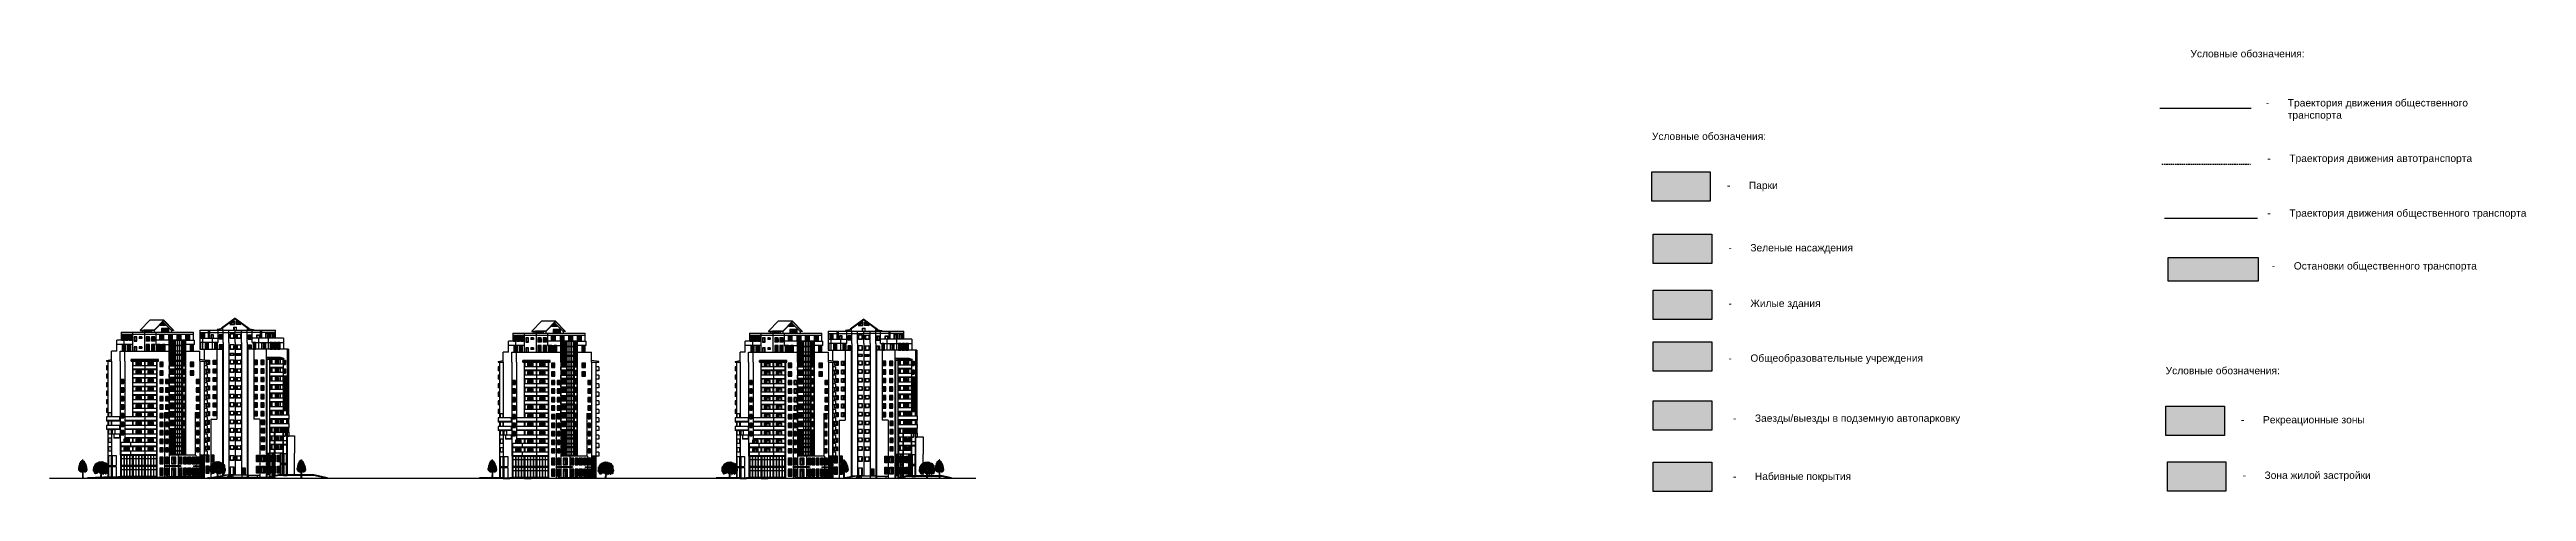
# Model space of a CAD drawing. Header units: inches. Extents: x -634 to 3638, y -6930911 to 5552.
# Drawn here: x 2028 to 2874, y 3469 to 3620 of the extents above; entities that cross this region are included whole.
import ezdxf

# ---------------------------------------------------------------- set-up
doc = ezdxf.new("R2010")
doc.units = ezdxf.units.IN
doc.header["$MEASUREMENT"] = 0
doc.linetypes.add('Dashed', pattern=[1128.888893, 564.444447, -564.444447])
doc.linetypes.add('штриховая', pattern=[0.75, 0.5, -0.25])
for name, color, linetype in [('derevo', 7, 'Continuous'), ('движ. автобус', 100, 'Continuous'), ('движ. пешеходы', 151, 'штриховая'), ('движ. транспорт', 10, 'Continuous'), ('развертка', 7, 'Continuous')]:
    doc.layers.add(name, color=color, linetype=linetype)
for name, color, linetype, lineweight in [('ELEV', 134, 'Continuous', 18), ('WALLS', 7, 'Continuous', 70), ('фасады', 7, 'Continuous', 30), ('фасады2', 7, 'Continuous', 25)]:
    doc.layers.add(name, color=color, linetype=linetype, lineweight=lineweight)
doc.styles.get("Standard").update_dxf_attribs({"font": 'arial.ttf'})

msp = doc.modelspace()

# ---------------------------------------------------------------- texts
at = {"layer": 'развертка', "char_height": 2.5, "attachment_point": 1}
for s, width, heights, insert in [('\\pxi-3,l3.38813,t3.38813;Условные обозначения:', 73.0741494, [0], (2758.50394, 3619.5804)), ('\\pxi-3,l3.38813,t3.38813;-^IТраектория движения общественного транспорта', 73.0741494, [0], (2784.25349, 3602.78599)), ('\\pxi-3,l3.38813,t3.38813;Условные обозначения:', 73.0741494, [0], (2574.54789, 3591.36614)), ('\\pxi-3,l3.38813,t3.38813;-^IТраектория движения автотранспорта', 73.0741494, [0], (2784.7782, 3583.832)), ('\\pxi-3,l3.38813,t3.38813;-^IПарки', 73.0741494, [0], (2600.16297, 3574.57173)), ('\\pxi-3,l3.38813,t3.38813;-^IТраектория движения общественного транспорта', 118.6264458, [3.04406], (2784.7782, 3565.11749)), ('\\pxi-3,l3.38813,t3.38813;-^IЗеленые насаждения', 73.0741494, [0], (2600.68768, 3553.25996)), ('\\pxi-3,l4,t4;-^IОстановки общественного транспорта', 114.5480109, [9.89802], (2784.7782, 3547.08132)), ('\\pxi-3,l3.38813,t3.38813;-^IЖилые здания', 73.0741494, [0], (2600.68768, 3534.27897)), ('\\pxi-3,l3.38813,t3.38813;-^IОбщеобразовательные учреждения', 73.0741494, [0], (2600.68768, 3515.56446)), ('\\pxi-3,l3.38813,t3.38813;Условные обозначения:', 73.0741494, [0], (2750.03331, 3511.3007)), ('\\pxi-3,l4,t4;-^IЗаезды/выезды в подземную автопарковку', 106.7561175, [8.38493], (2600.68768, 3495.0381)), ('\\pxi-3,l3.38813,t3.38813;-^IРекреационные зоны', 73.0741494, [0], (2775.78285, 3494.50629)), ('\\pxi-3,l4,t4;-^IНабивные покрытия', 73.0741494, [0], (2600.68768, 3475.18176)), ('\\pxi-3,l3.38813,t3.38813;-^IЗона жилой застройки', 73.0741494, [0], (2776.30757, 3475.55229))]:
    msp.add_mtext_dynamic_manual_height_columns(s, width=width, gutter_width=1, heights=heights, dxfattribs=dict(at, insert=insert))

# ---------------------------------------------------------------- blocks, each defined once
blk = doc.blocks.new('*X4')
at = {"color": 0, "linetype": 'ByBlock'}
for p, q in [((161.8, 75.7), (163.1, 75.7)), ((161.9, 76.7), (162, 76.7)), ((161.9, 76.6), (165.2, 76.6)), ((161.9, 76.5), (164.7, 76.5)), ((161.9, 76.4), (164.8, 76.4)), ((161.9, 75.6), (163, 75.6)), ((161.9, 75.5), (162.3, 75.5)), ((162, 77.9), (164, 77.9)), ((162, 77.8), (163.8, 77.8)), ((162, 76.9), (165.8, 76.9)), ((162, 76.3), (163.5, 76.3)), ((162, 76.1), (162.2, 76.1)), ((162, 76), (163.1, 76)), ((162.1, 78.2), (165.7, 78.2)), ((162.1, 77.7), (163.8, 77.7)), ((162.1, 77.6), (163.8, 77.6)), ((162.1, 77.3), (163.8, 77.3)), ((162.1, 77.2), (163.9, 77.2)), ((162.1, 77.1), (166, 77.1)), ((162.1, 76.8), (165.7, 76.8)), ((162.1, 76.7), (165.2, 76.7)), ((162.1, 76.2), (163.5, 76.2)), ((162.2, 78.5), (162.3, 78.5)), ((162.2, 78.4), (162.4, 78.4)), ((162.2, 78.1), (165.7, 78.1)), ((162.2, 78), (166.9, 78)), ((162.2, 77.4), (163.8, 77.4)), ((162.2, 77), (165.8, 77)), ((162.2, 76.1), (163.1, 76.1)), ((162.2, 75.9), (163.1, 75.9)), ((162.2, 75.8), (163.2, 75.8)), ((162.2, 75.3), (164.9, 75.3)), ((162.3, 78.3), (165.6, 78.3)), ((162.3, 77.5), (163.6, 77.5)), ((162.3, 75.5), (163.5, 75.5)), ((162.3, 75.4), (163.6, 75.4)), ((162.4, 78.4), (165.6, 78.4)), ((162.4, 74.8), (163, 74.8)), ((162.5, 78.7), (162.6, 78.7)), ((162.5, 78.6), (162.7, 78.6)), ((162.5, 78.5), (165.7, 78.5)), ((162.5, 75.2), (163.4, 75.2)), ((162.5, 75.1), (162.8, 75.1)), ((162.5, 74.9), (163, 74.9)), ((162.6, 74.7), (163, 74.7)), ((162.6, 74.6), (163.7, 74.6)), ((162.7, 74.3), (164, 74.3)), ((162.8, 79.3), (173.5, 79.3)), ((162.8, 79.2), (173.4, 79.2)), ((162.8, 78.6), (165.6, 78.6)), ((162.8, 74.5), (163.7, 74.5)), ((162.8, 74.4), (164, 74.4)), ((162.8, 74.2), (165.6, 74.2)), ((162.9, 79.5), (163, 79.5)), ((162.9, 79.4), (163, 79.4)), ((162.9, 79.1), (163, 79.1)), ((162.9, 78.7), (163, 78.7)), ((162.9, 75.1), (163, 75.1)), ((162.9, 75), (162.9, 75)), ((163, 74.7), (163.4, 74.7)), ((163.1, 79.5), (173.2, 79.5)), ((163.1, 79.4), (173.5, 79.4)), ((163.1, 79.1), (173.5, 79.1)), ((163.1, 79), (173.6, 79)), ((163.1, 78.9), (173.4, 78.9)), ((163.1, 78.8), (167.4, 78.8)), ((163.1, 78.7), (167.4, 78.7)), ((163.1, 75.6), (163.2, 75.6)), ((163.2, 79.7), (173.3, 79.7)), ((163.2, 76.1), (163.4, 76.1)), ((163.2, 75.1), (163.3, 75.1)), ((163.2, 74.8), (163.3, 74.8)), ((163.3, 80.1), (172.4, 80.1)), ((163.3, 80), (172.2, 80)), ((163.3, 79.8), (172.3, 79.8)), ((163.3, 79.6), (173.3, 79.6)), ((163.3, 76), (163.4, 76)), ((163.3, 75.9), (163.3, 75.9)), ((163.4, 80.4), (163.5, 80.4)), ((163.4, 80.3), (172.6, 80.3)), ((163.4, 80.2), (172.5, 80.2)), ((163.4, 79.9), (172.2, 79.9)), ((163.4, 75.6), (163.5, 75.6)), ((163.4, 75.2), (164.7, 75.2)), ((163.4, 75), (164.5, 75)), ((163.4, 74.7), (164, 74.7)), ((163.5, 80.4), (164, 80.4)), ((163.5, 76.3), (164.8, 76.3)), ((163.5, 76.2), (164.6, 76.2)), ((163.5, 76.1), (164.8, 76.1)), ((163.5, 75.1), (164.8, 75.1)), ((163.5, 74.9), (163.9, 74.9)), ((163.5, 74.8), (164, 74.8)), ((163.6, 80.7), (163.6, 80.7)), ((163.6, 80.6), (163.7, 80.6)), ((163.6, 80.5), (163.9, 80.5)), ((163.6, 75.5), (163.7, 75.5)), ((163.6, 75.4), (164.7, 75.4)), ((163.8, 80.6), (163.8, 80.6)), ((163.8, 76), (164, 76)), ((163.8, 75.9), (163.8, 75.9)), ((163.8, 75.6), (164, 75.6)), ((163.8, 75.5), (164.8, 75.5)), ((163.8, 74.5), (164, 74.5)), ((163.9, 77.2), (166, 77.2)), ((163.9, 75.8), (164.7, 75.8)), ((164, 80.9), (164.1, 80.9)), ((164, 80.8), (164.3, 80.8)), ((164, 80.7), (172.5, 80.7)), ((164, 80.6), (172.4, 80.6)), ((164, 80.5), (172.3, 80.5)), ((164, 80.4), (172.3, 80.4)), ((164, 77.9), (166.5, 77.9)), ((164, 77.8), (166.5, 77.8)), ((164, 77.7), (166.2, 77.7)), ((164, 77.6), (166.2, 77.6)), ((164, 77.4), (166, 77.4)), ((164, 77.3), (166.1, 77.3)), ((164, 76), (164.8, 76)), ((164, 75.9), (165.4, 75.9)), ((164, 75.7), (164.9, 75.7)), ((164, 74.9), (164.3, 74.9)), ((164, 74.3), (164.3, 74.3)), ((164.1, 81), (164.1, 81)), ((164.1, 77.5), (166.1, 77.5)), ((164.1, 75.6), (164.8, 75.6)), ((164.2, 80.9), (164.3, 80.9)), ((164.2, 74.4), (164.3, 74.4)), ((164.4, 81.2), (164.5, 81.2)), ((164.4, 80.9), (171.6, 80.9)), ((164.4, 80.8), (171.7, 80.8)), ((164.4, 74.9), (164.4, 74.9)), ((164.4, 74.3), (164.6, 74.3)), ((164.5, 81.1), (164.7, 81.1)), ((164.5, 81), (171.6, 81)), ((164.5, 75), (166.3, 75)), ((164.5, 74.4), (164.6, 74.4)), ((164.6, 74.9), (164.7, 74.9)), ((164.7, 74.7), (166.2, 74.7)), ((164.8, 81.4), (165.1, 81.4)), ((164.8, 81.3), (165.1, 81.3)), ((164.8, 81.2), (165.1, 81.2)), ((164.8, 81.1), (171.2, 81.1)), ((164.8, 76.5), (165, 76.5)), ((164.8, 74.9), (166.3, 74.9)), ((164.8, 74.8), (166.1, 74.8)), ((164.8, 74.5), (166, 74.5)), ((164.9, 76.4), (165, 76.4)), ((164.9, 76), (165, 76)), ((164.9, 75.1), (166, 75.1)), ((164.9, 74.6), (166, 74.6)), ((164.9, 74.4), (165.5, 74.4)), ((164.9, 74.3), (165.4, 74.3)), ((165, 76.5), (165.2, 76.5)), ((165.1, 75.8), (166.2, 75.8)), ((165.1, 75.7), (165.9, 75.7)), ((165.1, 75.6), (165.7, 75.6)), ((165.1, 75.5), (165.9, 75.5)), ((165.2, 81.2), (171.2, 81.2)), ((165.2, 75.4), (166, 75.4)), ((165.2, 75.3), (165.9, 75.3)), ((165.3, 81.3), (171, 81.3)), ((165.3, 76.7), (165.8, 76.7)), ((165.3, 75.2), (166, 75.2)), ((165.4, 76.6), (165.8, 76.6)), ((165.4, 76.5), (165.6, 76.5)), ((165.4, 76.4), (165.5, 76.4)), ((165.4, 76), (167.4, 76)), ((165.4, 75.9), (167.3, 75.9)), ((165.5, 81.6), (168.8, 81.6)), ((165.5, 81.5), (168.9, 81.5)), ((165.6, 81.7), (165.7, 81.7)), ((165.6, 81.4), (170.6, 81.4)), ((165.6, 76.5), (166.4, 76.5)), ((165.6, 76.4), (166.6, 76.4)), ((165.6, 76.3), (166.5, 76.3)), ((165.6, 76.2), (166.6, 76.2)), ((165.6, 76.1), (167.2, 76.1)), ((165.7, 81.7), (166.1, 81.7)), ((165.7, 74.4), (165.8, 74.4)), ((165.7, 74.3), (165.8, 74.3)), ((165.8, 81.8), (166, 81.8)), ((165.8, 78.6), (165.8, 78.6)), ((165.8, 76.6), (166.1, 76.6)), ((165.9, 78.4), (166.8, 78.4)), ((165.9, 78.3), (166.8, 78.3)), ((165.9, 78.2), (166.9, 78.2)), ((165.9, 78.1), (166.9, 78.1)), ((166, 78.6), (167.1, 78.6)), ((166, 78.5), (167.1, 78.5)), ((166, 76.7), (166.1, 76.7)), ((166, 75.7), (166.3, 75.7)), ((166, 75.1), (166.3, 75.1)), ((166.2, 77.7), (166.4, 77.7)), ((166.3, 81.8), (168.9, 81.8)), ((166.3, 81.7), (168.9, 81.7)), ((166.3, 77.6), (166.4, 77.6)), ((166.3, 75.8), (167.4, 75.8)), ((166.4, 82), (166.8, 82)), ((166.4, 81.9), (166.8, 81.9)), ((166.4, 76.5), (166.7, 76.5)), ((166.4, 75.7), (166.5, 75.7)), ((166.5, 82.1), (166.7, 82.1)), ((166.5, 77.9), (166.7, 77.9)), ((166.5, 77.7), (166.5, 77.7)), ((166.5, 76.6), (166.6, 76.6)), ((166.6, 76.2), (167, 76.2)), ((166.6, 75.7), (167.4, 75.7)), ((166.6, 75.6), (167.4, 75.6)), ((166.6, 75.4), (167.4, 75.4)), ((166.6, 75.1), (166.9, 75.1)), ((166.7, 77.8), (166.8, 77.8)), ((166.7, 75.5), (167.4, 75.5)), ((166.7, 75.3), (167.4, 75.3)), ((166.7, 75.2), (167.4, 75.2)), ((166.8, 77.9), (166.9, 77.9)), ((166.9, 81.9), (167.8, 81.9)), ((166.9, 78.4), (167.2, 78.4)), ((166.9, 76.3), (167, 76.3)), ((167, 82), (167.2, 82)), ((167, 75.1), (167.1, 75.1)), ((167.1, 82.1), (167.1, 82.1)), ((167.2, 82), (167.7, 82)), ((167.2, 76.2), (167.2, 76.2)), ((167.2, 75.1), (167.4, 75.1)), ((167.3, 82.2), (167.3, 82.2)), ((167.3, 82.1), (167.7, 82.1)), ((167.4, 78.8), (173.4, 78.8)), ((167.5, 82.3), (167.6, 82.3)), ((167.5, 82.2), (167.7, 82.2)), ((167.6, 78.7), (173.4, 78.7)), ((167.7, 78.6), (167.7, 78.6)), ((167.8, 78.6), (173.2, 78.6)), ((167.9, 82), (168.3, 82)), ((167.9, 78.5), (167.9, 78.5)), ((168, 82.1), (168.2, 82.1)), ((168, 81.9), (168.9, 81.9)), ((168, 78.3), (172.3, 78.3)), ((168, 78.2), (172.2, 78.2)), ((168, 78), (172.1, 78)), ((168, 77.9), (169, 77.9)), ((168.1, 82.2), (168.1, 82.2)), ((168.1, 78.5), (173.4, 78.5)), ((168.1, 78.4), (173.2, 78.4)), ((168.1, 78.1), (172.1, 78.1)), ((168.1, 77.8), (168.2, 77.8)), ((168.1, 77.7), (168.2, 77.7)), ((168.2, 77.8), (169, 77.8)), ((168.3, 82), (168.9, 82)), ((168.3, 77.7), (168.4, 77.7)), ((168.4, 82.2), (168.7, 82.2)), ((168.4, 82.1), (168.7, 82.1)), ((168.4, 77.6), (168.4, 77.6)), ((168.6, 82.3), (168.7, 82.3)), ((168.6, 77.7), (168.9, 77.7)), ((168.6, 77), (170, 77)), ((168.6, 76.9), (170.1, 76.9)), ((168.6, 76.8), (169.9, 76.8)), ((168.7, 77.6), (168.8, 77.6)), ((168.7, 76.7), (168.7, 76.7)), ((168.8, 77.3), (169, 77.3)), ((168.8, 77.2), (170.2, 77.2)), ((168.9, 81.6), (168.9, 81.6)), ((168.9, 81.5), (170.3, 81.5)), ((168.9, 77.1), (170, 77.1)), ((168.9, 76.7), (170.2, 76.7)), ((168.9, 76.6), (169, 76.6)), ((169, 81.9), (169.7, 81.9)), ((169, 81.8), (169.7, 81.8)), ((169, 81.7), (169.7, 81.7)), ((169, 81.6), (169.8, 81.6)), ((169, 76.6), (169.2, 76.6)), ((169.1, 82), (169.7, 82)), ((169.1, 77.9), (169.2, 77.9)), ((169.1, 77.8), (169.2, 77.8)), ((169.1, 77.7), (169.1, 77.7)), ((169.1, 76.5), (169.1, 76.5)), ((169.2, 82.1), (169.3, 82.1)), ((169.2, 77.9), (169.4, 77.9)), ((169.2, 77.4), (169.3, 77.4)), ((169.2, 77.3), (170.1, 77.3)), ((169.2, 76.6), (169.3, 76.6)), ((169.2, 75.8), (171.1, 75.8)), ((169.2, 75.7), (170.8, 75.7)), ((169.2, 75.3), (169.4, 75.3)), ((169.3, 77.8), (169.4, 77.8)), ((169.3, 77.6), (173.6, 77.6)), ((169.3, 76.5), (169.3, 76.5)), ((169.3, 75.6), (170.8, 75.6)), ((169.3, 75.5), (170.8, 75.5)), ((169.3, 75.4), (170.8, 75.4)), ((169.4, 77.9), (172.2, 77.9)), ((169.4, 77.8), (173.5, 77.8)), ((169.4, 77.7), (173.5, 77.7)), ((169.4, 76.6), (170.2, 76.6)), ((169.4, 76.2), (169.7, 76.2)), ((169.4, 76.1), (170.7, 76.1)), ((169.4, 76), (170.7, 76)), ((169.5, 82.1), (169.7, 82.1)), ((169.5, 76.5), (170.6, 76.5)), ((169.5, 76.3), (169.6, 76.3)), ((169.5, 75.9), (172.3, 75.9)), ((169.5, 74.2), (169.5, 74.2)), ((169.6, 77.5), (173.6, 77.5)), ((169.6, 77.4), (170.6, 77.4)), ((169.6, 75.3), (171.2, 75.3)), ((169.6, 75.2), (170.1, 75.2)), ((169.7, 76.3), (170.7, 76.3)), ((169.7, 76.2), (170.7, 76.2)), ((169.7, 75.1), (170, 75.1)), ((169.8, 81.7), (170.1, 81.7)), ((169.8, 81.6), (170.1, 81.6)), ((169.8, 76.4), (170.6, 76.4)), ((169.8, 74.2), (169.9, 74.2)), ((169.9, 81.8), (170, 81.8)), ((170.1, 74.4), (170.2, 74.4)), ((170.1, 74.2), (173.2, 74.2)), ((170.2, 81.6), (170.3, 81.6)), ((170.2, 77.3), (170.5, 77.3)), ((170.2, 75.2), (170.8, 75.2)), ((170.2, 75.1), (170.7, 75.1)), ((170.2, 75), (170.3, 75)), ((170.2, 74.3), (171.9, 74.3)), ((170.3, 76.6), (170.3, 76.6)), ((170.4, 81.6), (170.6, 81.6)), ((170.4, 81.5), (170.6, 81.5)), ((170.5, 74.5), (170.5, 74.5)), ((170.5, 74.4), (170.8, 74.4)), ((170.6, 81.4), (170.9, 81.4)), ((170.6, 77.4), (173.5, 77.4)), ((170.6, 76.6), (170.6, 76.6)), ((170.6, 75), (170.7, 75)), ((170.6, 74.7), (170.6, 74.7)), ((170.6, 74.6), (170.7, 74.6)), ((170.6, 74.5), (170.8, 74.5)), ((170.7, 77.3), (173.7, 77.3)), ((170.7, 77.2), (171, 77.2)), ((170.7, 77.1), (170.8, 77.1)), ((170.7, 76), (172.3, 76)), ((170.8, 81.5), (170.9, 81.5)), ((170.8, 76.1), (172.4, 76.1)), ((170.9, 76.2), (171, 76.2)), ((171, 77.2), (171.5, 77.2)), ((171, 77.1), (171.4, 77.1)), ((171, 77), (171.1, 77)), ((171, 76.2), (173.7, 76.2)), ((171, 75.4), (171, 75.4)), ((171, 75.1), (171.7, 75.1)), ((171, 75), (171.7, 75)), ((171, 74.9), (171.7, 74.9)), ((171, 74.5), (171.1, 74.5)), ((171, 74.4), (171.8, 74.4)), ((171.1, 81.3), (171.2, 81.3)), ((171.1, 76.4), (171.2, 76.4)), ((171.1, 76.3), (173.8, 76.3)), ((171.1, 75.2), (171.9, 75.2)), ((171.1, 74.6), (171.5, 74.6)), ((171.2, 74.5), (171.8, 74.5)), ((171.3, 81.2), (171.7, 81.2)), ((171.3, 81.1), (171.7, 81.1)), ((171.3, 77), (171.4, 77)), ((171.3, 76.5), (174, 76.5)), ((171.3, 76.4), (173.8, 76.4)), ((171.3, 75.8), (172.1, 75.8)), ((171.3, 75.3), (171.6, 75.3)), ((171.3, 74.8), (171.6, 74.8)), ((171.4, 81.3), (171.6, 81.3)), ((171.4, 76.8), (171.4, 76.8)), ((171.4, 76.7), (171.5, 76.7)), ((171.4, 76.6), (171.5, 76.6)), ((171.4, 75.4), (171.4, 75.4)), ((171.4, 74.7), (171.6, 74.7)), ((171.6, 77.2), (173.6, 77.2)), ((171.6, 77), (173.8, 77)), ((171.6, 76.9), (173.8, 76.9)), ((171.6, 76.6), (174, 76.6)), ((171.6, 75.7), (172.2, 75.7)), ((171.6, 75.6), (172.1, 75.6)), ((171.6, 75.5), (172.6, 75.5)), ((171.6, 75.4), (173.6, 75.4)), ((171.6, 75.3), (173, 75.3)), ((171.6, 74.6), (171.8, 74.6)), ((171.7, 77.1), (173.5, 77.1)), ((171.7, 76.7), (173.7, 76.7)), ((171.7, 74.8), (171.8, 74.8)), ((171.8, 80.8), (172.3, 80.8)), ((171.8, 76.8), (173.7, 76.8)), ((171.8, 75.1), (171.9, 75.1)), ((171.9, 80.9), (172.4, 80.9)), ((172, 75.2), (173, 75.2)), ((172, 75.1), (172.8, 75.1)), ((172, 75), (172.8, 75)), ((172, 74.9), (172.2, 74.9)), ((172, 74.4), (173.6, 74.4)), ((172, 74.3), (173.6, 74.3)), ((172.1, 81.1), (172.1, 81.1)), ((172.1, 81), (172.4, 81)), ((172.2, 74.9), (173.6, 74.9)), ((172.2, 74.8), (173.4, 74.8)), ((172.2, 74.7), (173.4, 74.7)), ((172.3, 81.1), (172.4, 81.1)), ((172.3, 80), (172.3, 80)), ((172.3, 79.8), (173, 79.8)), ((172.3, 78.3), (173.2, 78.3)), ((172.3, 78.2), (173.1, 78.2)), ((172.3, 78), (173.3, 78)), ((172.3, 74.6), (173.6, 74.6)), ((172.4, 80.4), (172.6, 80.4)), ((172.4, 79.9), (173, 79.9)), ((172.4, 78.1), (173.3, 78.1)), ((172.4, 77.9), (173.3, 77.9)), ((172.4, 76.1), (173.7, 76.1)), ((172.4, 76), (174, 76)), ((172.4, 75.6), (172.5, 75.6)), ((172.4, 74.5), (173.5, 74.5)), ((172.5, 80), (172.7, 80)), ((172.5, 75.9), (172.5, 75.9)), ((172.6, 75.7), (173.7, 75.7)), ((172.6, 75.6), (173.6, 75.6)), ((172.6, 75.5), (173.6, 75.5)), ((172.7, 75.8), (174.1, 75.8)), ((172.8, 75.9), (174.1, 75.9)), ((172.9, 80), (173, 80)), ((173, 75.3), (173.5, 75.3)), ((173.1, 75.2), (173.8, 75.2)), ((173.1, 75.1), (173.7, 75.1)), ((173.1, 75), (173.6, 75)), ((173.3, 79.8), (173.3, 79.8)), ((173.3, 78), (173.6, 78)), ((173.3, 77.9), (173.6, 77.9)), ((173.3, 74.2), (173.6, 74.2)), ((173.4, 78.1), (173.5, 78.1)), ((173.7, 75.6), (173.7, 75.6)), ((173.8, 76.7), (174, 76.7)), ((173.8, 75.7), (174, 75.7)), ((173.9, 76.1), (173.9, 76.1)), ((162.9, 74.1), (165.6, 74.1)), ((162.9, 74), (165, 74)), ((162.9, 73.9), (164.6, 73.9)), ((162.9, 73.8), (164.5, 73.8)), ((163.1, 73.7), (164.5, 73.7)), ((163.2, 73.6), (164.5, 73.6)), ((163.2, 73.5), (163.4, 73.5)), ((163.5, 73.5), (164, 73.5)), ((163.5, 73.4), (163.6, 73.4)), ((163.5, 73.3), (163.5, 73.3)), ((163.7, 73.4), (164, 73.4)), ((163.8, 73.3), (163.9, 73.3)), ((164.1, 73.5), (164.2, 73.5)), ((164.2, 73.5), (164.5, 73.5)), ((164.3, 73.4), (164.4, 73.4)), ((164.6, 73.9), (164.9, 73.9)), ((164.6, 73.8), (165, 73.8)), ((164.8, 73.7), (165, 73.7)), ((165.1, 74), (165.4, 74)), ((165.1, 73.9), (165.3, 73.9)), ((165.2, 73.8), (165.3, 73.8)), ((165.4, 74), (165.6, 74)), ((165.5, 73.9), (165.5, 73.9)), ((169.2, 73.7), (170.1, 73.7)), ((169.2, 73.6), (169.4, 73.6)), ((169.3, 73.9), (170.3, 73.9)), ((169.3, 73.8), (170, 73.8)), ((169.3, 73.1), (169.6, 73.1)), ((169.3, 73), (169.6, 73)), ((169.3, 72.9), (169.5, 72.9)), ((169.4, 74.1), (169.6, 74.1)), ((169.4, 74), (169.7, 74)), ((169.4, 73.4), (169.7, 73.4)), ((169.4, 73.3), (169.9, 73.3)), ((169.4, 73.2), (170, 73.2)), ((169.4, 72.8), (169.5, 72.8)), ((169.5, 73.6), (170.2, 73.6)), ((169.5, 73.5), (169.8, 73.5)), ((169.7, 74), (171.8, 74)), ((169.7, 73.1), (170, 73.1)), ((169.8, 74.1), (170, 74.1)), ((170, 73.5), (170.1, 73.5)), ((170.1, 74.1), (171.9, 74.1)), ((170.4, 73.9), (170.5, 73.9)), ((170.5, 73.6), (170.7, 73.6)), ((170.6, 73.7), (171.6, 73.7)), ((170.7, 73.9), (171.7, 73.9)), ((170.7, 73.8), (171.6, 73.8)), ((171, 73.6), (171.5, 73.6)), ((171, 73.5), (171.5, 73.5)), ((171, 73.4), (171.8, 73.4)), ((171.1, 73.3), (171.7, 73.3)), ((171.1, 73.2), (171.1, 73.2)), ((171.3, 73.2), (171.7, 73.2)), ((171.3, 73.1), (171.5, 73.1)), ((171.6, 73.5), (171.7, 73.5)), ((171.8, 73.7), (172.1, 73.7)), ((171.8, 73.6), (171.9, 73.6)), ((171.9, 73.9), (172.9, 73.9)), ((171.9, 73.8), (172.1, 73.8)), ((172, 74.1), (173.2, 74.1)), ((172, 74), (173.2, 74)), ((172.2, 73.8), (172.7, 73.8)), ((172.2, 73.7), (172.4, 73.7)), ((172.2, 73.6), (172.4, 73.6)), ((172.5, 73.7), (172.7, 73.7)), ((172.5, 73.6), (172.7, 73.6)), ((172.5, 73.5), (172.6, 73.5)), ((172.7, 73.8), (172.9, 73.8)), ((172.7, 73.7), (173, 73.7)), ((172.8, 73.6), (173, 73.6)), ((172.9, 73.9), (173.3, 73.9)), ((172.9, 73.8), (173.4, 73.8)), ((172.9, 73.5), (173, 73.5)), ((173.4, 74.1), (173.4, 74.1))]:
    blk.add_line(p, q, dxfattribs=at)
blk = doc.blocks.new('*X5')
at = {"color": 0, "linetype": 'ByBlock'}
for p, q in [((106.1, 16.5), (108, 16.5)), ((106.1, 16.2), (108.6, 16.2)), ((106.2, 16.6), (108, 16.6)), ((106.2, 16.4), (108.9, 16.4)), ((106.2, 16.3), (108.5, 16.3)), ((106.2, 16.1), (108.7, 16.1)), ((106.3, 17.8), (109.1, 17.8)), ((106.3, 17.7), (108.4, 17.7)), ((106.3, 17.6), (108.4, 17.6)), ((106.3, 17.5), (108.8, 17.5)), ((106.3, 17.4), (108.9, 17.4)), ((106.3, 17.2), (106.4, 17.2)), ((106.3, 17.1), (106.8, 17.1)), ((106.3, 17), (108.9, 17)), ((106.3, 16.9), (108.7, 16.9)), ((106.3, 16.8), (108.7, 16.8)), ((106.4, 17.9), (109.1, 17.9)), ((106.4, 16.7), (108.3, 16.7)), ((106.5, 17.3), (108.9, 17.3)), ((106.6, 18.6), (106.6, 18.6)), ((106.6, 18), (109.1, 18)), ((106.6, 17.2), (109, 17.2)), ((106.7, 18.5), (108.6, 18.5)), ((106.7, 18.2), (108.8, 18.2)), ((106.7, 18.1), (109.1, 18.1)), ((106.8, 19.2), (111, 19.2)), ((106.8, 18.8), (111.1, 18.8)), ((106.8, 18.7), (108.7, 18.7)), ((106.8, 18.4), (108.5, 18.4)), ((106.8, 17.1), (108.9, 17.1)), ((106.9, 19.1), (110.9, 19.1)), ((106.9, 19), (111.1, 19)), ((106.9, 18.9), (111.2, 18.9)), ((106.9, 18.6), (108.6, 18.6)), ((106.9, 18.3), (108.6, 18.3)), ((107, 19.6), (107.1, 19.6)), ((107, 19.5), (107.2, 19.5)), ((107, 19.4), (107.4, 19.4)), ((107, 19.3), (110.8, 19.3)), ((107.2, 19.9), (107.5, 19.9)), ((107.2, 19.8), (110.7, 19.8)), ((107.2, 19.7), (110.7, 19.7)), ((107.3, 19.6), (110.9, 19.6)), ((107.4, 20.7), (108, 20.7)), ((107.4, 20.3), (107.5, 20.3)), ((107.4, 20.2), (107.5, 20.2)), ((107.4, 19.5), (110.8, 19.5)), ((107.5, 20.9), (107.5, 20.9)), ((107.5, 20.8), (107.6, 20.8)), ((107.5, 20.6), (110.2, 20.6)), ((107.5, 20.5), (110.2, 20.5)), ((107.5, 20.1), (107.6, 20.1)), ((107.5, 20), (107.6, 20)), ((107.5, 19.9), (107.7, 19.9)), ((107.5, 19.4), (110.7, 19.4)), ((107.6, 20.4), (110.1, 20.4)), ((107.6, 20.3), (110, 20.3)), ((107.6, 20.2), (109.9, 20.2)), ((107.6, 20.1), (110.3, 20.1)), ((107.7, 20.9), (107.8, 20.9)), ((107.7, 20.8), (107.9, 20.8)), ((107.7, 20), (110.7, 20)), ((107.7, 19.9), (110.5, 19.9)), ((108, 21.2), (108, 21.2)), ((108, 21.1), (108.6, 21.1)), ((108, 20.7), (110.2, 20.7)), ((108.1, 21), (108.6, 21)), ((108.1, 20.9), (108.6, 20.9)), ((108.1, 20.8), (108.9, 20.8)), ((108.2, 21.2), (108.5, 21.2)), ((108.3, 21.4), (108.3, 21.4)), ((108.3, 21.3), (108.4, 21.3)), ((108.3, 16.7), (108.6, 16.7)), ((108.4, 16.6), (108.7, 16.6)), ((108.4, 16.5), (108.8, 16.5)), ((108.5, 17.6), (108.6, 17.6)), ((108.6, 21.6), (108.6, 21.6)), ((108.6, 21.5), (108.7, 21.5)), ((108.6, 21.4), (109.3, 21.4)), ((108.6, 21.3), (109.6, 21.3)), ((108.6, 20.9), (108.8, 20.9)), ((108.6, 18.6), (108.8, 18.6)), ((108.6, 18.3), (108.7, 18.3)), ((108.6, 17.7), (109.1, 17.7)), ((108.6, 16.3), (108.6, 16.3)), ((108.7, 21.5), (109.3, 21.5)), ((108.7, 21.2), (109.6, 21.2)), ((108.7, 21.1), (109.6, 21.1)), ((108.7, 18.7), (109.2, 18.7)), ((108.7, 16.9), (108.9, 16.9)), ((108.7, 16.7), (108.8, 16.7)), ((108.8, 21.7), (109.1, 21.7)), ((108.8, 21.6), (109.3, 21.6)), ((108.8, 21), (109.6, 21)), ((108.8, 18.6), (109.2, 18.6)), ((108.8, 18.5), (109.2, 18.5)), ((108.8, 18.4), (109.2, 18.4)), ((108.8, 17.6), (109.1, 17.6)), ((108.8, 17.5), (109.1, 17.5)), ((108.8, 16.2), (109.2, 16.2)), ((108.9, 21.8), (109, 21.8)), ((108.9, 20.9), (109.6, 20.9)), ((108.9, 20.8), (109.5, 20.8)), ((108.9, 18.3), (109.1, 18.3)), ((108.9, 18.2), (109.1, 18.2)), ((108.9, 17.1), (109, 17.1)), ((108.9, 16.8), (108.9, 16.8)), ((108.9, 16.3), (109.2, 16.3)), ((108.9, 16.1), (109, 16.1)), ((109, 17.4), (109.1, 17.4)), ((109, 17.3), (109.1, 17.3)), ((109.1, 17.2), (109.1, 17.2)), ((109.2, 21.7), (109.3, 21.7)), ((109.2, 18.7), (111.1, 18.7)), ((109.2, 18.6), (111.1, 18.6)), ((109.2, 18.5), (111.4, 18.5)), ((109.2, 18.4), (111.3, 18.4)), ((109.2, 18.3), (111.1, 18.3)), ((109.2, 18.2), (111, 18.2)), ((109.2, 18.1), (111.3, 18.1)), ((109.2, 18), (111.5, 18)), ((109.2, 17.9), (111.5, 17.9)), ((109.2, 17.8), (111.6, 17.8)), ((109.2, 17.7), (109.2, 17.7)), ((109.2, 17.2), (111.4, 17.2)), ((109.2, 17.1), (111.4, 17.1)), ((109.2, 17), (111.7, 17)), ((109.2, 16.9), (111.9, 16.9)), ((109.2, 16.8), (109.7, 16.8)), ((109.3, 17.7), (111.4, 17.7)), ((109.3, 17.6), (109.4, 17.6)), ((109.3, 17.3), (111.5, 17.3)), ((109.3, 16.7), (109.4, 16.7)), ((109.4, 17.4), (111.6, 17.4)), ((109.5, 21.4), (109.6, 21.4)), ((109.5, 20.8), (110, 20.8)), ((109.5, 17.6), (111.7, 17.6)), ((109.5, 16.6), (111.8, 16.6)), ((109.5, 16.5), (111.9, 16.5)), ((109.5, 16.4), (109.5, 16.4)), ((109.6, 20.9), (110, 20.9)), ((109.6, 17.5), (111.6, 17.5)), ((109.6, 16.7), (111.9, 16.7)), ((109.6, 16.1), (109.9, 16.1)), ((109.7, 21), (109.8, 21)), ((109.7, 16.8), (110.3, 16.8)), ((109.7, 16.4), (112, 16.4)), ((109.7, 16.3), (109.8, 16.3)), ((109.7, 16.2), (111.9, 16.2)), ((109.9, 16.3), (112, 16.3)), ((110, 21), (110, 21)), ((110, 16.1), (110.2, 16.1)), ((110.1, 20.2), (110.3, 20.2)), ((110.2, 20.3), (110.4, 20.3)), ((110.3, 20.8), (110.3, 20.8)), ((110.3, 20.4), (110.4, 20.4)), ((110.3, 16.1), (112, 16.1)), ((110.5, 20.1), (110.7, 20.1)), ((110.5, 16.8), (111.8, 16.8)), ((110.7, 20.2), (110.7, 20.2)), ((110.9, 19.3), (111, 19.3)), ((111.4, 18.2), (111.4, 18.2)), ((111.5, 17.2), (111.7, 17.2)), ((106, 15.9), (107.5, 15.9)), ((106, 15.8), (107.5, 15.8)), ((106.1, 16), (107.7, 16)), ((106.1, 15.7), (106.9, 15.7)), ((106.2, 15.6), (108.2, 15.6)), ((106.2, 15.5), (108.3, 15.5)), ((106.3, 15.4), (108.4, 15.4)), ((106.4, 15), (108.4, 15)), ((106.5, 15.3), (108.5, 15.3)), ((106.7, 15.1), (108.4, 15.1)), ((106.7, 14.8), (107.3, 14.8)), ((106.8, 14.7), (108.3, 14.7)), ((106.9, 15.7), (108.1, 15.7)), ((106.9, 14.4), (108.4, 14.4)), ((107, 14.3), (107.2, 14.3)), ((107.1, 15.2), (108.3, 15.2)), ((107.1, 14.5), (107.7, 14.5)), ((107.2, 14.6), (108.3, 14.6)), ((107.3, 14.2), (108.5, 14.2)), ((107.4, 14.3), (108.3, 14.3)), ((107.6, 15.9), (107.6, 15.9)), ((107.7, 16), (108.9, 16)), ((107.7, 15.9), (109.1, 15.9)), ((107.7, 15.8), (108.7, 15.8)), ((107.7, 14.8), (108, 14.8)), ((107.7, 13.9), (107.9, 13.9)), ((107.8, 14.9), (108.1, 14.9)), ((107.9, 14.5), (108.3, 14.5)), ((107.9, 14), (108.5, 14)), ((108, 14.1), (108.7, 14.1)), ((108.1, 15.7), (108.6, 15.7)), ((108.1, 14.8), (108.4, 14.8)), ((108.2, 15.6), (108.6, 15.6)), ((108.2, 13.9), (108.3, 13.9)), ((108.3, 14.9), (108.3, 14.9)), ((108.4, 14.9), (108.5, 14.9)), ((108.4, 14.3), (108.5, 14.3)), ((108.5, 15.5), (108.8, 15.5)), ((108.7, 15.8), (109.1, 15.8)), ((108.8, 15.4), (108.9, 15.4)), ((108.9, 15.7), (108.9, 15.7)), ((109.3, 15.2), (112, 15.2)), ((109.3, 15.1), (110.6, 15.1)), ((109.3, 15), (109.6, 15)), ((109.3, 14.9), (109.5, 14.9)), ((109.3, 14.8), (109.3, 14.8)), ((109.4, 15.6), (109.6, 15.6)), ((109.4, 15.5), (109.6, 15.5)), ((109.4, 15.4), (109.5, 15.4)), ((109.4, 15.3), (109.6, 15.3)), ((109.5, 15.7), (109.7, 15.7)), ((109.6, 16), (109.6, 16)), ((109.6, 15.8), (109.7, 15.8)), ((109.6, 14.2), (109.8, 14.2)), ((109.6, 14.1), (109.9, 14.1)), ((109.7, 15), (110.5, 15)), ((109.7, 14.8), (110, 14.8)), ((109.7, 14.7), (109.8, 14.7)), ((109.8, 15.3), (110, 15.3)), ((109.8, 14.9), (110.3, 14.9)), ((109.8, 14.3), (109.9, 14.3)), ((109.8, 14.2), (111.1, 14.2)), ((109.8, 14), (109.8, 14)), ((109.9, 14.6), (110.3, 14.6)), ((109.9, 14.1), (110.9, 14.1)), ((110, 15.3), (111, 15.3)), ((110, 14.7), (110.2, 14.7)), ((110, 14.5), (110.4, 14.5)), ((110, 14.4), (111.6, 14.4)), ((110, 14.3), (111.5, 14.3)), ((110.1, 16), (110.1, 16)), ((110.1, 15.5), (112.2, 15.5)), ((110.1, 15.4), (111.1, 15.4)), ((110.1, 14.8), (110.3, 14.8)), ((110.1, 14), (110.9, 14)), ((110.2, 15.7), (110.3, 15.7)), ((110.2, 13.9), (110.4, 13.9)), ((110.3, 16), (110.4, 16)), ((110.3, 15.6), (112.1, 15.6)), ((110.4, 15.9), (111, 15.9)), ((110.4, 14.5), (110.7, 14.5)), ((110.4, 13.8), (110.4, 13.8)), ((110.5, 16), (112, 16)), ((110.5, 15.8), (111, 15.8)), ((110.5, 15.7), (111, 15.7)), ((110.5, 14.6), (110.5, 14.6)), ((110.6, 15.1), (111.9, 15.1)), ((110.6, 15), (111.7, 15)), ((110.6, 14.7), (111.1, 14.7)), ((110.7, 14.6), (111.1, 14.6)), ((110.7, 14.5), (111.7, 14.5)), ((110.8, 14.9), (111.8, 14.9)), ((110.8, 14.8), (111.5, 14.8)), ((110.8, 13.9), (111, 13.9)), ((111, 15.7), (111.8, 15.7)), ((111.1, 14.6), (111.7, 14.6)), ((111.2, 15.8), (111.9, 15.8)), ((111.2, 15.3), (111.8, 15.3)), ((111.2, 14.7), (111.6, 14.7)), ((111.3, 15.9), (111.9, 15.9)), ((111.3, 15.4), (111.9, 15.4))]:
    blk.add_line(p, q, dxfattribs=at)
blk = doc.blocks.new('*X6')
at = {"color": 0, "linetype": 'ByBlock'}
for p, q in [((161.8, 75.7), (163.1, 75.7)), ((161.9, 76.7), (162, 76.7)), ((161.9, 76.6), (165.2, 76.6)), ((161.9, 76.5), (164.7, 76.5)), ((161.9, 76.4), (164.8, 76.4)), ((161.9, 75.6), (163, 75.6)), ((161.9, 75.5), (162.3, 75.5)), ((162, 77.9), (164, 77.9)), ((162, 77.8), (163.8, 77.8)), ((162, 76.9), (165.8, 76.9)), ((162, 76.3), (163.5, 76.3)), ((162, 76.1), (162.2, 76.1)), ((162, 76), (163.1, 76)), ((162.1, 78.2), (165.7, 78.2)), ((162.1, 77.7), (163.8, 77.7)), ((162.1, 77.6), (163.8, 77.6)), ((162.1, 77.3), (163.8, 77.3)), ((162.1, 77.2), (163.9, 77.2)), ((162.1, 77.1), (166, 77.1)), ((162.1, 76.8), (165.7, 76.8)), ((162.1, 76.7), (165.2, 76.7)), ((162.1, 76.2), (163.5, 76.2)), ((162.2, 78.5), (162.3, 78.5)), ((162.2, 78.4), (162.4, 78.4)), ((162.2, 78.1), (165.7, 78.1)), ((162.2, 78), (166.9, 78)), ((162.2, 77.4), (163.8, 77.4)), ((162.2, 77), (165.8, 77)), ((162.2, 76.1), (163.1, 76.1)), ((162.2, 75.9), (163.1, 75.9)), ((162.2, 75.8), (163.2, 75.8)), ((162.2, 75.3), (164.9, 75.3)), ((162.3, 78.3), (165.6, 78.3)), ((162.3, 77.5), (163.6, 77.5)), ((162.3, 75.5), (163.5, 75.5)), ((162.3, 75.4), (163.6, 75.4)), ((162.4, 78.4), (165.6, 78.4)), ((162.4, 74.8), (163, 74.8)), ((162.5, 78.7), (162.6, 78.7)), ((162.5, 78.6), (162.7, 78.6)), ((162.5, 78.5), (165.7, 78.5)), ((162.5, 75.2), (163.4, 75.2)), ((162.5, 75.1), (162.8, 75.1)), ((162.5, 74.9), (163, 74.9)), ((162.6, 74.7), (163, 74.7)), ((162.6, 74.6), (163.7, 74.6)), ((162.7, 74.3), (164, 74.3)), ((162.8, 79.3), (173.5, 79.3)), ((162.8, 79.2), (173.4, 79.2)), ((162.8, 78.6), (165.6, 78.6)), ((162.8, 74.5), (163.7, 74.5)), ((162.8, 74.4), (164, 74.4)), ((162.8, 74.2), (165.6, 74.2)), ((162.9, 79.5), (163, 79.5)), ((162.9, 79.4), (163, 79.4)), ((162.9, 79.1), (163, 79.1)), ((162.9, 78.7), (163, 78.7)), ((162.9, 75.1), (163, 75.1)), ((162.9, 75), (162.9, 75)), ((163, 74.7), (163.4, 74.7)), ((163.1, 79.5), (173.2, 79.5)), ((163.1, 79.4), (173.5, 79.4)), ((163.1, 79.1), (173.5, 79.1)), ((163.1, 79), (173.6, 79)), ((163.1, 78.9), (173.4, 78.9)), ((163.1, 78.8), (167.4, 78.8)), ((163.1, 78.7), (167.4, 78.7)), ((163.1, 75.6), (163.2, 75.6)), ((163.2, 79.7), (173.3, 79.7)), ((163.2, 76.1), (163.4, 76.1)), ((163.2, 75.1), (163.3, 75.1)), ((163.2, 74.8), (163.3, 74.8)), ((163.3, 80.1), (172.4, 80.1)), ((163.3, 80), (172.2, 80)), ((163.3, 79.8), (172.3, 79.8)), ((163.3, 79.6), (173.3, 79.6)), ((163.3, 76), (163.4, 76)), ((163.3, 75.9), (163.3, 75.9)), ((163.4, 80.4), (163.5, 80.4)), ((163.4, 80.3), (172.6, 80.3)), ((163.4, 80.2), (172.5, 80.2)), ((163.4, 79.9), (172.2, 79.9)), ((163.4, 75.6), (163.5, 75.6)), ((163.4, 75.2), (164.7, 75.2)), ((163.4, 75), (164.5, 75)), ((163.4, 74.7), (164, 74.7)), ((163.5, 80.4), (164, 80.4)), ((163.5, 76.3), (164.8, 76.3)), ((163.5, 76.2), (164.6, 76.2)), ((163.5, 76.1), (164.8, 76.1)), ((163.5, 75.1), (164.8, 75.1)), ((163.5, 74.9), (163.9, 74.9)), ((163.5, 74.8), (164, 74.8)), ((163.6, 80.7), (163.6, 80.7)), ((163.6, 80.6), (163.7, 80.6)), ((163.6, 80.5), (163.9, 80.5)), ((163.6, 75.5), (163.7, 75.5)), ((163.6, 75.4), (164.7, 75.4)), ((163.8, 80.6), (163.8, 80.6)), ((163.8, 76), (164, 76)), ((163.8, 75.9), (163.8, 75.9)), ((163.8, 75.6), (164, 75.6)), ((163.8, 75.5), (164.8, 75.5)), ((163.8, 74.5), (164, 74.5)), ((163.9, 77.2), (166, 77.2)), ((163.9, 75.8), (164.7, 75.8)), ((164, 80.9), (164.1, 80.9)), ((164, 80.8), (164.3, 80.8)), ((164, 80.7), (172.5, 80.7)), ((164, 80.6), (172.4, 80.6)), ((164, 80.5), (172.3, 80.5)), ((164, 80.4), (172.3, 80.4)), ((164, 77.9), (166.5, 77.9)), ((164, 77.8), (166.5, 77.8)), ((164, 77.7), (166.2, 77.7)), ((164, 77.6), (166.2, 77.6)), ((164, 77.4), (166, 77.4)), ((164, 77.3), (166.1, 77.3)), ((164, 76), (164.8, 76)), ((164, 75.9), (165.4, 75.9)), ((164, 75.7), (164.9, 75.7)), ((164, 74.9), (164.3, 74.9)), ((164, 74.3), (164.3, 74.3)), ((164.1, 81), (164.1, 81)), ((164.1, 77.5), (166.1, 77.5)), ((164.1, 75.6), (164.8, 75.6)), ((164.2, 80.9), (164.3, 80.9)), ((164.2, 74.4), (164.3, 74.4)), ((164.4, 81.2), (164.5, 81.2)), ((164.4, 80.9), (171.6, 80.9)), ((164.4, 80.8), (171.7, 80.8)), ((164.4, 74.9), (164.4, 74.9)), ((164.4, 74.3), (164.6, 74.3)), ((164.5, 81.1), (164.7, 81.1)), ((164.5, 81), (171.6, 81)), ((164.5, 75), (166.3, 75)), ((164.5, 74.4), (164.6, 74.4)), ((164.6, 74.9), (164.7, 74.9)), ((164.7, 74.7), (166.2, 74.7)), ((164.8, 81.4), (165.1, 81.4)), ((164.8, 81.3), (165.1, 81.3)), ((164.8, 81.2), (165.1, 81.2)), ((164.8, 81.1), (171.2, 81.1)), ((164.8, 76.5), (165, 76.5)), ((164.8, 74.9), (166.3, 74.9)), ((164.8, 74.8), (166.1, 74.8)), ((164.8, 74.5), (166, 74.5)), ((164.9, 76.4), (165, 76.4)), ((164.9, 76), (165, 76)), ((164.9, 75.1), (166, 75.1)), ((164.9, 74.6), (166, 74.6)), ((164.9, 74.4), (165.5, 74.4)), ((164.9, 74.3), (165.4, 74.3)), ((165, 76.5), (165.2, 76.5)), ((165.1, 75.8), (166.2, 75.8)), ((165.1, 75.7), (165.9, 75.7)), ((165.1, 75.6), (165.7, 75.6)), ((165.1, 75.5), (165.9, 75.5)), ((165.2, 81.2), (171.2, 81.2)), ((165.2, 75.4), (166, 75.4)), ((165.2, 75.3), (165.9, 75.3)), ((165.3, 81.3), (171, 81.3)), ((165.3, 76.7), (165.8, 76.7)), ((165.3, 75.2), (166, 75.2)), ((165.4, 76.6), (165.8, 76.6)), ((165.4, 76.5), (165.6, 76.5)), ((165.4, 76.4), (165.5, 76.4)), ((165.4, 76), (167.4, 76)), ((165.4, 75.9), (167.3, 75.9)), ((165.5, 81.6), (168.8, 81.6)), ((165.5, 81.5), (168.9, 81.5)), ((165.6, 81.7), (165.7, 81.7)), ((165.6, 81.4), (170.6, 81.4)), ((165.6, 76.5), (166.4, 76.5)), ((165.6, 76.4), (166.6, 76.4)), ((165.6, 76.3), (166.5, 76.3)), ((165.6, 76.2), (166.6, 76.2)), ((165.6, 76.1), (167.2, 76.1)), ((165.7, 81.7), (166.1, 81.7)), ((165.7, 74.4), (165.8, 74.4)), ((165.7, 74.3), (165.8, 74.3)), ((165.8, 81.8), (166, 81.8)), ((165.8, 78.6), (165.8, 78.6)), ((165.8, 76.6), (166.1, 76.6)), ((165.9, 78.4), (166.8, 78.4)), ((165.9, 78.3), (166.8, 78.3)), ((165.9, 78.2), (166.9, 78.2)), ((165.9, 78.1), (166.9, 78.1)), ((166, 78.6), (167.1, 78.6)), ((166, 78.5), (167.1, 78.5)), ((166, 76.7), (166.1, 76.7)), ((166, 75.7), (166.3, 75.7)), ((166, 75.1), (166.3, 75.1)), ((166.2, 77.7), (166.4, 77.7)), ((166.3, 81.8), (168.9, 81.8)), ((166.3, 81.7), (168.9, 81.7)), ((166.3, 77.6), (166.4, 77.6)), ((166.3, 75.8), (167.4, 75.8)), ((166.4, 82), (166.8, 82)), ((166.4, 81.9), (166.8, 81.9)), ((166.4, 76.5), (166.7, 76.5)), ((166.4, 75.7), (166.5, 75.7)), ((166.5, 82.1), (166.7, 82.1)), ((166.5, 77.9), (166.7, 77.9)), ((166.5, 77.7), (166.5, 77.7)), ((166.5, 76.6), (166.6, 76.6)), ((166.6, 76.2), (167, 76.2)), ((166.6, 75.7), (167.4, 75.7)), ((166.6, 75.6), (167.4, 75.6)), ((166.6, 75.4), (167.4, 75.4)), ((166.6, 75.1), (166.9, 75.1)), ((166.7, 77.8), (166.8, 77.8)), ((166.7, 75.5), (167.4, 75.5)), ((166.7, 75.3), (167.4, 75.3)), ((166.7, 75.2), (167.4, 75.2)), ((166.8, 77.9), (166.9, 77.9)), ((166.9, 81.9), (167.8, 81.9)), ((166.9, 78.4), (167.2, 78.4)), ((166.9, 76.3), (167, 76.3)), ((167, 82), (167.2, 82)), ((167, 75.1), (167.1, 75.1)), ((167.1, 82.1), (167.1, 82.1)), ((167.2, 82), (167.7, 82)), ((167.2, 76.2), (167.2, 76.2)), ((167.2, 75.1), (167.4, 75.1)), ((167.3, 82.2), (167.3, 82.2)), ((167.3, 82.1), (167.7, 82.1)), ((167.4, 78.8), (173.4, 78.8)), ((167.5, 82.3), (167.6, 82.3)), ((167.5, 82.2), (167.7, 82.2)), ((167.6, 78.7), (173.4, 78.7)), ((167.7, 78.6), (167.7, 78.6)), ((167.8, 78.6), (173.2, 78.6)), ((167.9, 82), (168.3, 82)), ((167.9, 78.5), (167.9, 78.5)), ((168, 82.1), (168.2, 82.1)), ((168, 81.9), (168.9, 81.9)), ((168, 78.3), (172.3, 78.3)), ((168, 78.2), (172.2, 78.2)), ((168, 78), (172.1, 78)), ((168, 77.9), (169, 77.9)), ((168.1, 82.2), (168.1, 82.2)), ((168.1, 78.5), (173.4, 78.5)), ((168.1, 78.4), (173.2, 78.4)), ((168.1, 78.1), (172.1, 78.1)), ((168.1, 77.8), (168.2, 77.8)), ((168.1, 77.7), (168.2, 77.7)), ((168.2, 77.8), (169, 77.8)), ((168.3, 82), (168.9, 82)), ((168.3, 77.7), (168.4, 77.7)), ((168.4, 82.2), (168.7, 82.2)), ((168.4, 82.1), (168.7, 82.1)), ((168.4, 77.6), (168.4, 77.6)), ((168.6, 82.3), (168.7, 82.3)), ((168.6, 77.7), (168.9, 77.7)), ((168.6, 77), (170, 77)), ((168.6, 76.9), (170.1, 76.9)), ((168.6, 76.8), (169.9, 76.8)), ((168.7, 77.6), (168.8, 77.6)), ((168.7, 76.7), (168.7, 76.7)), ((168.8, 77.3), (169, 77.3)), ((168.8, 77.2), (170.2, 77.2)), ((168.9, 81.6), (168.9, 81.6)), ((168.9, 81.5), (170.3, 81.5)), ((168.9, 77.1), (170, 77.1)), ((168.9, 76.7), (170.2, 76.7)), ((168.9, 76.6), (169, 76.6)), ((169, 81.9), (169.7, 81.9)), ((169, 81.8), (169.7, 81.8)), ((169, 81.7), (169.7, 81.7)), ((169, 81.6), (169.8, 81.6)), ((169, 76.6), (169.2, 76.6)), ((169.1, 82), (169.7, 82)), ((169.1, 77.9), (169.2, 77.9)), ((169.1, 77.8), (169.2, 77.8)), ((169.1, 77.7), (169.1, 77.7)), ((169.1, 76.5), (169.1, 76.5)), ((169.2, 82.1), (169.3, 82.1)), ((169.2, 77.9), (169.4, 77.9)), ((169.2, 77.4), (169.3, 77.4)), ((169.2, 77.3), (170.1, 77.3)), ((169.2, 76.6), (169.3, 76.6)), ((169.2, 75.8), (171.1, 75.8)), ((169.2, 75.7), (170.8, 75.7)), ((169.2, 75.3), (169.4, 75.3)), ((169.3, 77.8), (169.4, 77.8)), ((169.3, 77.6), (173.6, 77.6)), ((169.3, 76.5), (169.3, 76.5)), ((169.3, 75.6), (170.8, 75.6)), ((169.3, 75.5), (170.8, 75.5)), ((169.3, 75.4), (170.8, 75.4)), ((169.4, 77.9), (172.2, 77.9)), ((169.4, 77.8), (173.5, 77.8)), ((169.4, 77.7), (173.5, 77.7)), ((169.4, 76.6), (170.2, 76.6)), ((169.4, 76.2), (169.7, 76.2)), ((169.4, 76.1), (170.7, 76.1)), ((169.4, 76), (170.7, 76)), ((169.5, 82.1), (169.7, 82.1)), ((169.5, 76.5), (170.6, 76.5)), ((169.5, 76.3), (169.6, 76.3)), ((169.5, 75.9), (172.3, 75.9)), ((169.5, 74.2), (169.5, 74.2)), ((169.6, 77.5), (173.6, 77.5)), ((169.6, 77.4), (170.6, 77.4)), ((169.6, 75.3), (171.2, 75.3)), ((169.6, 75.2), (170.1, 75.2)), ((169.7, 76.3), (170.7, 76.3)), ((169.7, 76.2), (170.7, 76.2)), ((169.7, 75.1), (170, 75.1)), ((169.8, 81.7), (170.1, 81.7)), ((169.8, 81.6), (170.1, 81.6)), ((169.8, 76.4), (170.6, 76.4)), ((169.8, 74.2), (169.9, 74.2)), ((169.9, 81.8), (170, 81.8)), ((170.1, 74.4), (170.2, 74.4)), ((170.1, 74.2), (173.2, 74.2)), ((170.2, 81.6), (170.3, 81.6)), ((170.2, 77.3), (170.5, 77.3)), ((170.2, 75.2), (170.8, 75.2)), ((170.2, 75.1), (170.7, 75.1)), ((170.2, 75), (170.3, 75)), ((170.2, 74.3), (171.9, 74.3)), ((170.3, 76.6), (170.3, 76.6)), ((170.4, 81.6), (170.6, 81.6)), ((170.4, 81.5), (170.6, 81.5)), ((170.5, 74.5), (170.5, 74.5)), ((170.5, 74.4), (170.8, 74.4)), ((170.6, 81.4), (170.9, 81.4)), ((170.6, 77.4), (173.5, 77.4)), ((170.6, 76.6), (170.6, 76.6)), ((170.6, 75), (170.7, 75)), ((170.6, 74.7), (170.6, 74.7)), ((170.6, 74.6), (170.7, 74.6)), ((170.6, 74.5), (170.8, 74.5)), ((170.7, 77.3), (173.7, 77.3)), ((170.7, 77.2), (171, 77.2)), ((170.7, 77.1), (170.8, 77.1)), ((170.7, 76), (172.3, 76)), ((170.8, 81.5), (170.9, 81.5)), ((170.8, 76.1), (172.4, 76.1)), ((170.9, 76.2), (171, 76.2)), ((171, 77.2), (171.5, 77.2)), ((171, 77.1), (171.4, 77.1)), ((171, 77), (171.1, 77)), ((171, 76.2), (173.7, 76.2)), ((171, 75.4), (171, 75.4)), ((171, 75.1), (171.7, 75.1)), ((171, 75), (171.7, 75)), ((171, 74.9), (171.7, 74.9)), ((171, 74.5), (171.1, 74.5)), ((171, 74.4), (171.8, 74.4)), ((171.1, 81.3), (171.2, 81.3)), ((171.1, 76.4), (171.2, 76.4)), ((171.1, 76.3), (173.8, 76.3)), ((171.1, 75.2), (171.9, 75.2)), ((171.1, 74.6), (171.5, 74.6)), ((171.2, 74.5), (171.8, 74.5)), ((171.3, 81.2), (171.7, 81.2)), ((171.3, 81.1), (171.7, 81.1)), ((171.3, 77), (171.4, 77)), ((171.3, 76.5), (174, 76.5)), ((171.3, 76.4), (173.8, 76.4)), ((171.3, 75.8), (172.1, 75.8)), ((171.3, 75.3), (171.6, 75.3)), ((171.3, 74.8), (171.6, 74.8)), ((171.4, 81.3), (171.6, 81.3)), ((171.4, 76.8), (171.4, 76.8)), ((171.4, 76.7), (171.5, 76.7)), ((171.4, 76.6), (171.5, 76.6)), ((171.4, 75.4), (171.4, 75.4)), ((171.4, 74.7), (171.6, 74.7)), ((171.6, 77.2), (173.6, 77.2)), ((171.6, 77), (173.8, 77)), ((171.6, 76.9), (173.8, 76.9)), ((171.6, 76.6), (174, 76.6)), ((171.6, 75.7), (172.2, 75.7)), ((171.6, 75.6), (172.1, 75.6)), ((171.6, 75.5), (172.6, 75.5)), ((171.6, 75.4), (173.6, 75.4)), ((171.6, 75.3), (173, 75.3)), ((171.6, 74.6), (171.8, 74.6)), ((171.7, 77.1), (173.5, 77.1)), ((171.7, 76.7), (173.7, 76.7)), ((171.7, 74.8), (171.8, 74.8)), ((171.8, 80.8), (172.3, 80.8)), ((171.8, 76.8), (173.7, 76.8)), ((171.8, 75.1), (171.9, 75.1)), ((171.9, 80.9), (172.4, 80.9)), ((172, 75.2), (173, 75.2)), ((172, 75.1), (172.8, 75.1)), ((172, 75), (172.8, 75)), ((172, 74.9), (172.2, 74.9)), ((172, 74.4), (173.6, 74.4)), ((172, 74.3), (173.6, 74.3)), ((172.1, 81.1), (172.1, 81.1)), ((172.1, 81), (172.4, 81)), ((172.2, 74.9), (173.6, 74.9)), ((172.2, 74.8), (173.4, 74.8)), ((172.2, 74.7), (173.4, 74.7)), ((172.3, 81.1), (172.4, 81.1)), ((172.3, 80), (172.3, 80)), ((172.3, 79.8), (173, 79.8)), ((172.3, 78.3), (173.2, 78.3)), ((172.3, 78.2), (173.1, 78.2)), ((172.3, 78), (173.3, 78)), ((172.3, 74.6), (173.6, 74.6)), ((172.4, 80.4), (172.6, 80.4)), ((172.4, 79.9), (173, 79.9)), ((172.4, 78.1), (173.3, 78.1)), ((172.4, 77.9), (173.3, 77.9)), ((172.4, 76.1), (173.7, 76.1)), ((172.4, 76), (174, 76)), ((172.4, 75.6), (172.5, 75.6)), ((172.4, 74.5), (173.5, 74.5)), ((172.5, 80), (172.7, 80)), ((172.5, 75.9), (172.5, 75.9)), ((172.6, 75.7), (173.7, 75.7)), ((172.6, 75.6), (173.6, 75.6)), ((172.6, 75.5), (173.6, 75.5)), ((172.7, 75.8), (174.1, 75.8)), ((172.8, 75.9), (174.1, 75.9)), ((172.9, 80), (173, 80)), ((173, 75.3), (173.5, 75.3)), ((173.1, 75.2), (173.8, 75.2)), ((173.1, 75.1), (173.7, 75.1)), ((173.1, 75), (173.6, 75)), ((173.3, 79.8), (173.3, 79.8)), ((173.3, 78), (173.6, 78)), ((173.3, 77.9), (173.6, 77.9)), ((173.3, 74.2), (173.6, 74.2)), ((173.4, 78.1), (173.5, 78.1)), ((173.7, 75.6), (173.7, 75.6)), ((173.8, 76.7), (174, 76.7)), ((173.8, 75.7), (174, 75.7)), ((173.9, 76.1), (173.9, 76.1)), ((162.9, 74.1), (165.6, 74.1)), ((162.9, 74), (165, 74)), ((162.9, 73.9), (164.6, 73.9)), ((162.9, 73.8), (164.5, 73.8)), ((163.1, 73.7), (164.5, 73.7)), ((163.2, 73.6), (164.5, 73.6)), ((163.2, 73.5), (163.4, 73.5)), ((163.5, 73.5), (164, 73.5)), ((163.5, 73.4), (163.6, 73.4)), ((163.5, 73.3), (163.5, 73.3)), ((163.7, 73.4), (164, 73.4)), ((163.8, 73.3), (163.9, 73.3)), ((164.1, 73.5), (164.2, 73.5)), ((164.2, 73.5), (164.5, 73.5)), ((164.3, 73.4), (164.4, 73.4)), ((164.6, 73.9), (164.9, 73.9)), ((164.6, 73.8), (165, 73.8)), ((164.8, 73.7), (165, 73.7)), ((165.1, 74), (165.4, 74)), ((165.1, 73.9), (165.3, 73.9)), ((165.2, 73.8), (165.3, 73.8)), ((165.4, 74), (165.6, 74)), ((165.5, 73.9), (165.5, 73.9)), ((169.2, 73.7), (170.1, 73.7)), ((169.2, 73.6), (169.4, 73.6)), ((169.3, 73.9), (170.3, 73.9)), ((169.3, 73.8), (170, 73.8)), ((169.3, 73.1), (169.6, 73.1)), ((169.3, 73), (169.6, 73)), ((169.3, 72.9), (169.5, 72.9)), ((169.4, 74.1), (169.6, 74.1)), ((169.4, 74), (169.7, 74)), ((169.4, 73.4), (169.7, 73.4)), ((169.4, 73.3), (169.9, 73.3)), ((169.4, 73.2), (170, 73.2)), ((169.4, 72.8), (169.5, 72.8)), ((169.5, 73.6), (170.2, 73.6)), ((169.5, 73.5), (169.8, 73.5)), ((169.7, 74), (171.8, 74)), ((169.7, 73.1), (170, 73.1)), ((169.8, 74.1), (170, 74.1)), ((170, 73.5), (170.1, 73.5)), ((170.1, 74.1), (171.9, 74.1)), ((170.4, 73.9), (170.5, 73.9)), ((170.5, 73.6), (170.7, 73.6)), ((170.6, 73.7), (171.6, 73.7)), ((170.7, 73.9), (171.7, 73.9)), ((170.7, 73.8), (171.6, 73.8)), ((171, 73.6), (171.5, 73.6)), ((171, 73.5), (171.5, 73.5)), ((171, 73.4), (171.8, 73.4)), ((171.1, 73.3), (171.7, 73.3)), ((171.1, 73.2), (171.1, 73.2)), ((171.3, 73.2), (171.7, 73.2)), ((171.3, 73.1), (171.5, 73.1)), ((171.6, 73.5), (171.7, 73.5)), ((171.8, 73.7), (172.1, 73.7)), ((171.8, 73.6), (171.9, 73.6)), ((171.9, 73.9), (172.9, 73.9)), ((171.9, 73.8), (172.1, 73.8)), ((172, 74.1), (173.2, 74.1)), ((172, 74), (173.2, 74)), ((172.2, 73.8), (172.7, 73.8)), ((172.2, 73.7), (172.4, 73.7)), ((172.2, 73.6), (172.4, 73.6)), ((172.5, 73.7), (172.7, 73.7)), ((172.5, 73.6), (172.7, 73.6)), ((172.5, 73.5), (172.6, 73.5)), ((172.7, 73.8), (172.9, 73.8)), ((172.7, 73.7), (173, 73.7)), ((172.8, 73.6), (173, 73.6)), ((172.9, 73.9), (173.3, 73.9)), ((172.9, 73.8), (173.4, 73.8)), ((172.9, 73.5), (173, 73.5)), ((173.4, 74.1), (173.4, 74.1))]:
    blk.add_line(p, q, dxfattribs=at)
blk = doc.blocks.new('*X7')
at = {"color": 0, "linetype": 'ByBlock'}
for p, q in [((106.1, 16.5), (108, 16.5)), ((106.1, 16.2), (108.6, 16.2)), ((106.2, 16.6), (108, 16.6)), ((106.2, 16.4), (108.9, 16.4)), ((106.2, 16.3), (108.5, 16.3)), ((106.2, 16.1), (108.7, 16.1)), ((106.3, 17.8), (109.1, 17.8)), ((106.3, 17.7), (108.4, 17.7)), ((106.3, 17.6), (108.4, 17.6)), ((106.3, 17.5), (108.8, 17.5)), ((106.3, 17.4), (108.9, 17.4)), ((106.3, 17.2), (106.4, 17.2)), ((106.3, 17.1), (106.8, 17.1)), ((106.3, 17), (108.9, 17)), ((106.3, 16.9), (108.7, 16.9)), ((106.3, 16.8), (108.7, 16.8)), ((106.4, 17.9), (109.1, 17.9)), ((106.4, 16.7), (108.3, 16.7)), ((106.5, 17.3), (108.9, 17.3)), ((106.6, 18.6), (106.6, 18.6)), ((106.6, 18), (109.1, 18)), ((106.6, 17.2), (109, 17.2)), ((106.7, 18.5), (108.6, 18.5)), ((106.7, 18.2), (108.8, 18.2)), ((106.7, 18.1), (109.1, 18.1)), ((106.8, 19.2), (111, 19.2)), ((106.8, 18.8), (111.1, 18.8)), ((106.8, 18.7), (108.7, 18.7)), ((106.8, 18.4), (108.5, 18.4)), ((106.8, 17.1), (108.9, 17.1)), ((106.9, 19.1), (110.9, 19.1)), ((106.9, 19), (111.1, 19)), ((106.9, 18.9), (111.2, 18.9)), ((106.9, 18.6), (108.6, 18.6)), ((106.9, 18.3), (108.6, 18.3)), ((107, 19.6), (107.1, 19.6)), ((107, 19.5), (107.2, 19.5)), ((107, 19.4), (107.4, 19.4)), ((107, 19.3), (110.8, 19.3)), ((107.2, 19.9), (107.5, 19.9)), ((107.2, 19.8), (110.7, 19.8)), ((107.2, 19.7), (110.7, 19.7)), ((107.3, 19.6), (110.9, 19.6)), ((107.4, 20.7), (108, 20.7)), ((107.4, 20.3), (107.5, 20.3)), ((107.4, 20.2), (107.5, 20.2)), ((107.4, 19.5), (110.8, 19.5)), ((107.5, 20.9), (107.5, 20.9)), ((107.5, 20.8), (107.6, 20.8)), ((107.5, 20.6), (110.2, 20.6)), ((107.5, 20.5), (110.2, 20.5)), ((107.5, 20.1), (107.6, 20.1)), ((107.5, 20), (107.6, 20)), ((107.5, 19.9), (107.7, 19.9)), ((107.5, 19.4), (110.7, 19.4)), ((107.6, 20.4), (110.1, 20.4)), ((107.6, 20.3), (110, 20.3)), ((107.6, 20.2), (109.9, 20.2)), ((107.6, 20.1), (110.3, 20.1)), ((107.7, 20.9), (107.8, 20.9)), ((107.7, 20.8), (107.9, 20.8)), ((107.7, 20), (110.7, 20)), ((107.7, 19.9), (110.5, 19.9)), ((108, 21.2), (108, 21.2)), ((108, 21.1), (108.6, 21.1)), ((108, 20.7), (110.2, 20.7)), ((108.1, 21), (108.6, 21)), ((108.1, 20.9), (108.6, 20.9)), ((108.1, 20.8), (108.9, 20.8)), ((108.2, 21.2), (108.5, 21.2)), ((108.3, 21.4), (108.3, 21.4)), ((108.3, 21.3), (108.4, 21.3)), ((108.3, 16.7), (108.6, 16.7)), ((108.4, 16.6), (108.7, 16.6)), ((108.4, 16.5), (108.8, 16.5)), ((108.5, 17.6), (108.6, 17.6)), ((108.6, 21.6), (108.6, 21.6)), ((108.6, 21.5), (108.7, 21.5)), ((108.6, 21.4), (109.3, 21.4)), ((108.6, 21.3), (109.6, 21.3)), ((108.6, 20.9), (108.8, 20.9)), ((108.6, 18.6), (108.8, 18.6)), ((108.6, 18.3), (108.7, 18.3)), ((108.6, 17.7), (109.1, 17.7)), ((108.6, 16.3), (108.6, 16.3)), ((108.7, 21.5), (109.3, 21.5)), ((108.7, 21.2), (109.6, 21.2)), ((108.7, 21.1), (109.6, 21.1)), ((108.7, 18.7), (109.2, 18.7)), ((108.7, 16.9), (108.9, 16.9)), ((108.7, 16.7), (108.8, 16.7)), ((108.8, 21.7), (109.1, 21.7)), ((108.8, 21.6), (109.3, 21.6)), ((108.8, 21), (109.6, 21)), ((108.8, 18.6), (109.2, 18.6)), ((108.8, 18.5), (109.2, 18.5)), ((108.8, 18.4), (109.2, 18.4)), ((108.8, 17.6), (109.1, 17.6)), ((108.8, 17.5), (109.1, 17.5)), ((108.8, 16.2), (109.2, 16.2)), ((108.9, 21.8), (109, 21.8)), ((108.9, 20.9), (109.6, 20.9)), ((108.9, 20.8), (109.5, 20.8)), ((108.9, 18.3), (109.1, 18.3)), ((108.9, 18.2), (109.1, 18.2)), ((108.9, 17.1), (109, 17.1)), ((108.9, 16.8), (108.9, 16.8)), ((108.9, 16.3), (109.2, 16.3)), ((108.9, 16.1), (109, 16.1)), ((109, 17.4), (109.1, 17.4)), ((109, 17.3), (109.1, 17.3)), ((109.1, 17.2), (109.1, 17.2)), ((109.2, 21.7), (109.3, 21.7)), ((109.2, 18.7), (111.1, 18.7)), ((109.2, 18.6), (111.1, 18.6)), ((109.2, 18.5), (111.4, 18.5)), ((109.2, 18.4), (111.3, 18.4)), ((109.2, 18.3), (111.1, 18.3)), ((109.2, 18.2), (111, 18.2)), ((109.2, 18.1), (111.3, 18.1)), ((109.2, 18), (111.5, 18)), ((109.2, 17.9), (111.5, 17.9)), ((109.2, 17.8), (111.6, 17.8)), ((109.2, 17.7), (109.2, 17.7)), ((109.2, 17.2), (111.4, 17.2)), ((109.2, 17.1), (111.4, 17.1)), ((109.2, 17), (111.7, 17)), ((109.2, 16.9), (111.9, 16.9)), ((109.2, 16.8), (109.7, 16.8)), ((109.3, 17.7), (111.4, 17.7)), ((109.3, 17.6), (109.4, 17.6)), ((109.3, 17.3), (111.5, 17.3)), ((109.3, 16.7), (109.4, 16.7)), ((109.4, 17.4), (111.6, 17.4)), ((109.5, 21.4), (109.6, 21.4)), ((109.5, 20.8), (110, 20.8)), ((109.5, 17.6), (111.7, 17.6)), ((109.5, 16.6), (111.8, 16.6)), ((109.5, 16.5), (111.9, 16.5)), ((109.5, 16.4), (109.5, 16.4)), ((109.6, 20.9), (110, 20.9)), ((109.6, 17.5), (111.6, 17.5)), ((109.6, 16.7), (111.9, 16.7)), ((109.6, 16.1), (109.9, 16.1)), ((109.7, 21), (109.8, 21)), ((109.7, 16.8), (110.3, 16.8)), ((109.7, 16.4), (112, 16.4)), ((109.7, 16.3), (109.8, 16.3)), ((109.7, 16.2), (111.9, 16.2)), ((109.9, 16.3), (112, 16.3)), ((110, 21), (110, 21)), ((110, 16.1), (110.2, 16.1)), ((110.1, 20.2), (110.3, 20.2)), ((110.2, 20.3), (110.4, 20.3)), ((110.3, 20.8), (110.3, 20.8)), ((110.3, 20.4), (110.4, 20.4)), ((110.3, 16.1), (112, 16.1)), ((110.5, 20.1), (110.7, 20.1)), ((110.5, 16.8), (111.8, 16.8)), ((110.7, 20.2), (110.7, 20.2)), ((110.9, 19.3), (111, 19.3)), ((111.4, 18.2), (111.4, 18.2)), ((111.5, 17.2), (111.7, 17.2)), ((106, 15.9), (107.5, 15.9)), ((106, 15.8), (107.5, 15.8)), ((106.1, 16), (107.7, 16)), ((106.1, 15.7), (106.9, 15.7)), ((106.2, 15.6), (108.2, 15.6)), ((106.2, 15.5), (108.3, 15.5)), ((106.3, 15.4), (108.4, 15.4)), ((106.4, 15), (108.4, 15)), ((106.5, 15.3), (108.5, 15.3)), ((106.7, 15.1), (108.4, 15.1)), ((106.7, 14.8), (107.3, 14.8)), ((106.8, 14.7), (108.3, 14.7)), ((106.9, 15.7), (108.1, 15.7)), ((106.9, 14.4), (108.4, 14.4)), ((107, 14.3), (107.2, 14.3)), ((107.1, 15.2), (108.3, 15.2)), ((107.1, 14.5), (107.7, 14.5)), ((107.2, 14.6), (108.3, 14.6)), ((107.3, 14.2), (108.5, 14.2)), ((107.4, 14.3), (108.3, 14.3)), ((107.6, 15.9), (107.6, 15.9)), ((107.7, 16), (108.9, 16)), ((107.7, 15.9), (109.1, 15.9)), ((107.7, 15.8), (108.7, 15.8)), ((107.7, 14.8), (108, 14.8)), ((107.7, 13.9), (107.9, 13.9)), ((107.8, 14.9), (108.1, 14.9)), ((107.9, 14.5), (108.3, 14.5)), ((107.9, 14), (108.5, 14)), ((108, 14.1), (108.7, 14.1)), ((108.1, 15.7), (108.6, 15.7)), ((108.1, 14.8), (108.4, 14.8)), ((108.2, 15.6), (108.6, 15.6)), ((108.2, 13.9), (108.3, 13.9)), ((108.3, 14.9), (108.3, 14.9)), ((108.4, 14.9), (108.5, 14.9)), ((108.4, 14.3), (108.5, 14.3)), ((108.5, 15.5), (108.8, 15.5)), ((108.7, 15.8), (109.1, 15.8)), ((108.8, 15.4), (108.9, 15.4)), ((108.9, 15.7), (108.9, 15.7)), ((109.3, 15.2), (112, 15.2)), ((109.3, 15.1), (110.6, 15.1)), ((109.3, 15), (109.6, 15)), ((109.3, 14.9), (109.5, 14.9)), ((109.3, 14.8), (109.3, 14.8)), ((109.4, 15.6), (109.6, 15.6)), ((109.4, 15.5), (109.6, 15.5)), ((109.4, 15.4), (109.5, 15.4)), ((109.4, 15.3), (109.6, 15.3)), ((109.5, 15.7), (109.7, 15.7)), ((109.6, 16), (109.6, 16)), ((109.6, 15.8), (109.7, 15.8)), ((109.6, 14.2), (109.8, 14.2)), ((109.6, 14.1), (109.9, 14.1)), ((109.7, 15), (110.5, 15)), ((109.7, 14.8), (110, 14.8)), ((109.7, 14.7), (109.8, 14.7)), ((109.8, 15.3), (110, 15.3)), ((109.8, 14.9), (110.3, 14.9)), ((109.8, 14.3), (109.9, 14.3)), ((109.8, 14.2), (111.1, 14.2)), ((109.8, 14), (109.8, 14)), ((109.9, 14.6), (110.3, 14.6)), ((109.9, 14.1), (110.9, 14.1)), ((110, 15.3), (111, 15.3)), ((110, 14.7), (110.2, 14.7)), ((110, 14.5), (110.4, 14.5)), ((110, 14.4), (111.6, 14.4)), ((110, 14.3), (111.5, 14.3)), ((110.1, 16), (110.1, 16)), ((110.1, 15.5), (112.2, 15.5)), ((110.1, 15.4), (111.1, 15.4)), ((110.1, 14.8), (110.3, 14.8)), ((110.1, 14), (110.9, 14)), ((110.2, 15.7), (110.3, 15.7)), ((110.2, 13.9), (110.4, 13.9)), ((110.3, 16), (110.4, 16)), ((110.3, 15.6), (112.1, 15.6)), ((110.4, 15.9), (111, 15.9)), ((110.4, 14.5), (110.7, 14.5)), ((110.4, 13.8), (110.4, 13.8)), ((110.5, 16), (112, 16)), ((110.5, 15.8), (111, 15.8)), ((110.5, 15.7), (111, 15.7)), ((110.5, 14.6), (110.5, 14.6)), ((110.6, 15.1), (111.9, 15.1)), ((110.6, 15), (111.7, 15)), ((110.6, 14.7), (111.1, 14.7)), ((110.7, 14.6), (111.1, 14.6)), ((110.7, 14.5), (111.7, 14.5)), ((110.8, 14.9), (111.8, 14.9)), ((110.8, 14.8), (111.5, 14.8)), ((110.8, 13.9), (111, 13.9)), ((111, 15.7), (111.8, 15.7)), ((111.1, 14.6), (111.7, 14.6)), ((111.2, 15.8), (111.9, 15.8)), ((111.2, 15.3), (111.8, 15.3)), ((111.2, 14.7), (111.6, 14.7)), ((111.3, 15.9), (111.9, 15.9)), ((111.3, 15.4), (111.9, 15.4))]:
    blk.add_line(p, q, dxfattribs=at)
blk = doc.blocks.new('*X8')
at = {"color": 0, "linetype": 'ByBlock'}
for p, q in [((161.8, 75.7), (163.1, 75.7)), ((161.9, 76.7), (162, 76.7)), ((161.9, 76.6), (165.2, 76.6)), ((161.9, 76.5), (164.7, 76.5)), ((161.9, 76.4), (164.8, 76.4)), ((161.9, 75.6), (163, 75.6)), ((161.9, 75.5), (162.3, 75.5)), ((162, 77.9), (164, 77.9)), ((162, 77.8), (163.8, 77.8)), ((162, 76.9), (165.8, 76.9)), ((162, 76.3), (163.5, 76.3)), ((162, 76.1), (162.2, 76.1)), ((162, 76), (163.1, 76)), ((162.1, 78.2), (165.7, 78.2)), ((162.1, 77.7), (163.8, 77.7)), ((162.1, 77.6), (163.8, 77.6)), ((162.1, 77.3), (163.8, 77.3)), ((162.1, 77.2), (163.9, 77.2)), ((162.1, 77.1), (166, 77.1)), ((162.1, 76.8), (165.7, 76.8)), ((162.1, 76.7), (165.2, 76.7)), ((162.1, 76.2), (163.5, 76.2)), ((162.2, 78.5), (162.3, 78.5)), ((162.2, 78.4), (162.4, 78.4)), ((162.2, 78.1), (165.7, 78.1)), ((162.2, 78), (166.9, 78)), ((162.2, 77.4), (163.8, 77.4)), ((162.2, 77), (165.8, 77)), ((162.2, 76.1), (163.1, 76.1)), ((162.2, 75.9), (163.1, 75.9)), ((162.2, 75.8), (163.2, 75.8)), ((162.2, 75.3), (164.9, 75.3)), ((162.3, 78.3), (165.6, 78.3)), ((162.3, 77.5), (163.6, 77.5)), ((162.3, 75.5), (163.5, 75.5)), ((162.3, 75.4), (163.6, 75.4)), ((162.4, 78.4), (165.6, 78.4)), ((162.4, 74.8), (163, 74.8)), ((162.5, 78.7), (162.6, 78.7)), ((162.5, 78.6), (162.7, 78.6)), ((162.5, 78.5), (165.7, 78.5)), ((162.5, 75.2), (163.4, 75.2)), ((162.5, 75.1), (162.8, 75.1)), ((162.5, 74.9), (163, 74.9)), ((162.6, 74.7), (163, 74.7)), ((162.6, 74.6), (163.7, 74.6)), ((162.7, 74.3), (164, 74.3)), ((162.8, 79.3), (173.5, 79.3)), ((162.8, 79.2), (173.4, 79.2)), ((162.8, 78.6), (165.6, 78.6)), ((162.8, 74.5), (163.7, 74.5)), ((162.8, 74.4), (164, 74.4)), ((162.8, 74.2), (165.6, 74.2)), ((162.9, 79.5), (163, 79.5)), ((162.9, 79.4), (163, 79.4)), ((162.9, 79.1), (163, 79.1)), ((162.9, 78.7), (163, 78.7)), ((162.9, 75.1), (163, 75.1)), ((162.9, 75), (162.9, 75)), ((163, 74.7), (163.4, 74.7)), ((163.1, 79.5), (173.2, 79.5)), ((163.1, 79.4), (173.5, 79.4)), ((163.1, 79.1), (173.5, 79.1)), ((163.1, 79), (173.6, 79)), ((163.1, 78.9), (173.4, 78.9)), ((163.1, 78.8), (167.4, 78.8)), ((163.1, 78.7), (167.4, 78.7)), ((163.1, 75.6), (163.2, 75.6)), ((163.2, 79.7), (173.3, 79.7)), ((163.2, 76.1), (163.4, 76.1)), ((163.2, 75.1), (163.3, 75.1)), ((163.2, 74.8), (163.3, 74.8)), ((163.3, 80.1), (172.4, 80.1)), ((163.3, 80), (172.2, 80)), ((163.3, 79.8), (172.3, 79.8)), ((163.3, 79.6), (173.3, 79.6)), ((163.3, 76), (163.4, 76)), ((163.3, 75.9), (163.3, 75.9)), ((163.4, 80.4), (163.5, 80.4)), ((163.4, 80.3), (172.6, 80.3)), ((163.4, 80.2), (172.5, 80.2)), ((163.4, 79.9), (172.2, 79.9)), ((163.4, 75.6), (163.5, 75.6)), ((163.4, 75.2), (164.7, 75.2)), ((163.4, 75), (164.5, 75)), ((163.4, 74.7), (164, 74.7)), ((163.5, 80.4), (164, 80.4)), ((163.5, 76.3), (164.8, 76.3)), ((163.5, 76.2), (164.6, 76.2)), ((163.5, 76.1), (164.8, 76.1)), ((163.5, 75.1), (164.8, 75.1)), ((163.5, 74.9), (163.9, 74.9)), ((163.5, 74.8), (164, 74.8)), ((163.6, 80.7), (163.6, 80.7)), ((163.6, 80.6), (163.7, 80.6)), ((163.6, 80.5), (163.9, 80.5)), ((163.6, 75.5), (163.7, 75.5)), ((163.6, 75.4), (164.7, 75.4)), ((163.8, 80.6), (163.8, 80.6)), ((163.8, 76), (164, 76)), ((163.8, 75.9), (163.8, 75.9)), ((163.8, 75.6), (164, 75.6)), ((163.8, 75.5), (164.8, 75.5)), ((163.8, 74.5), (164, 74.5)), ((163.9, 77.2), (166, 77.2)), ((163.9, 75.8), (164.7, 75.8)), ((164, 80.9), (164.1, 80.9)), ((164, 80.8), (164.3, 80.8)), ((164, 80.7), (172.5, 80.7)), ((164, 80.6), (172.4, 80.6)), ((164, 80.5), (172.3, 80.5)), ((164, 80.4), (172.3, 80.4)), ((164, 77.9), (166.5, 77.9)), ((164, 77.8), (166.5, 77.8)), ((164, 77.7), (166.2, 77.7)), ((164, 77.6), (166.2, 77.6)), ((164, 77.4), (166, 77.4)), ((164, 77.3), (166.1, 77.3)), ((164, 76), (164.8, 76)), ((164, 75.9), (165.4, 75.9)), ((164, 75.7), (164.9, 75.7)), ((164, 74.9), (164.3, 74.9)), ((164, 74.3), (164.3, 74.3)), ((164.1, 81), (164.1, 81)), ((164.1, 77.5), (166.1, 77.5)), ((164.1, 75.6), (164.8, 75.6)), ((164.2, 80.9), (164.3, 80.9)), ((164.2, 74.4), (164.3, 74.4)), ((164.4, 81.2), (164.5, 81.2)), ((164.4, 80.9), (171.6, 80.9)), ((164.4, 80.8), (171.7, 80.8)), ((164.4, 74.9), (164.4, 74.9)), ((164.4, 74.3), (164.6, 74.3)), ((164.5, 81.1), (164.7, 81.1)), ((164.5, 81), (171.6, 81)), ((164.5, 75), (166.3, 75)), ((164.5, 74.4), (164.6, 74.4)), ((164.6, 74.9), (164.7, 74.9)), ((164.7, 74.7), (166.2, 74.7)), ((164.8, 81.4), (165.1, 81.4)), ((164.8, 81.3), (165.1, 81.3)), ((164.8, 81.2), (165.1, 81.2)), ((164.8, 81.1), (171.2, 81.1)), ((164.8, 76.5), (165, 76.5)), ((164.8, 74.9), (166.3, 74.9)), ((164.8, 74.8), (166.1, 74.8)), ((164.8, 74.5), (166, 74.5)), ((164.9, 76.4), (165, 76.4)), ((164.9, 76), (165, 76)), ((164.9, 75.1), (166, 75.1)), ((164.9, 74.6), (166, 74.6)), ((164.9, 74.4), (165.5, 74.4)), ((164.9, 74.3), (165.4, 74.3)), ((165, 76.5), (165.2, 76.5)), ((165.1, 75.8), (166.2, 75.8)), ((165.1, 75.7), (165.9, 75.7)), ((165.1, 75.6), (165.7, 75.6)), ((165.1, 75.5), (165.9, 75.5)), ((165.2, 81.2), (171.2, 81.2)), ((165.2, 75.4), (166, 75.4)), ((165.2, 75.3), (165.9, 75.3)), ((165.3, 81.3), (171, 81.3)), ((165.3, 76.7), (165.8, 76.7)), ((165.3, 75.2), (166, 75.2)), ((165.4, 76.6), (165.8, 76.6)), ((165.4, 76.5), (165.6, 76.5)), ((165.4, 76.4), (165.5, 76.4)), ((165.4, 76), (167.4, 76)), ((165.4, 75.9), (167.3, 75.9)), ((165.5, 81.6), (168.8, 81.6)), ((165.5, 81.5), (168.9, 81.5)), ((165.6, 81.7), (165.7, 81.7)), ((165.6, 81.4), (170.6, 81.4)), ((165.6, 76.5), (166.4, 76.5)), ((165.6, 76.4), (166.6, 76.4)), ((165.6, 76.3), (166.5, 76.3)), ((165.6, 76.2), (166.6, 76.2)), ((165.6, 76.1), (167.2, 76.1)), ((165.7, 81.7), (166.1, 81.7)), ((165.7, 74.4), (165.8, 74.4)), ((165.7, 74.3), (165.8, 74.3)), ((165.8, 81.8), (166, 81.8)), ((165.8, 78.6), (165.8, 78.6)), ((165.8, 76.6), (166.1, 76.6)), ((165.9, 78.4), (166.8, 78.4)), ((165.9, 78.3), (166.8, 78.3)), ((165.9, 78.2), (166.9, 78.2)), ((165.9, 78.1), (166.9, 78.1)), ((166, 78.6), (167.1, 78.6)), ((166, 78.5), (167.1, 78.5)), ((166, 76.7), (166.1, 76.7)), ((166, 75.7), (166.3, 75.7)), ((166, 75.1), (166.3, 75.1)), ((166.2, 77.7), (166.4, 77.7)), ((166.3, 81.8), (168.9, 81.8)), ((166.3, 81.7), (168.9, 81.7)), ((166.3, 77.6), (166.4, 77.6)), ((166.3, 75.8), (167.4, 75.8)), ((166.4, 82), (166.8, 82)), ((166.4, 81.9), (166.8, 81.9)), ((166.4, 76.5), (166.7, 76.5)), ((166.4, 75.7), (166.5, 75.7)), ((166.5, 82.1), (166.7, 82.1)), ((166.5, 77.9), (166.7, 77.9)), ((166.5, 77.7), (166.5, 77.7)), ((166.5, 76.6), (166.6, 76.6)), ((166.6, 76.2), (167, 76.2)), ((166.6, 75.7), (167.4, 75.7)), ((166.6, 75.6), (167.4, 75.6)), ((166.6, 75.4), (167.4, 75.4)), ((166.6, 75.1), (166.9, 75.1)), ((166.7, 77.8), (166.8, 77.8)), ((166.7, 75.5), (167.4, 75.5)), ((166.7, 75.3), (167.4, 75.3)), ((166.7, 75.2), (167.4, 75.2)), ((166.8, 77.9), (166.9, 77.9)), ((166.9, 81.9), (167.8, 81.9)), ((166.9, 78.4), (167.2, 78.4)), ((166.9, 76.3), (167, 76.3)), ((167, 82), (167.2, 82)), ((167, 75.1), (167.1, 75.1)), ((167.1, 82.1), (167.1, 82.1)), ((167.2, 82), (167.7, 82)), ((167.2, 76.2), (167.2, 76.2)), ((167.2, 75.1), (167.4, 75.1)), ((167.3, 82.2), (167.3, 82.2)), ((167.3, 82.1), (167.7, 82.1)), ((167.4, 78.8), (173.4, 78.8)), ((167.5, 82.3), (167.6, 82.3)), ((167.5, 82.2), (167.7, 82.2)), ((167.6, 78.7), (173.4, 78.7)), ((167.7, 78.6), (167.7, 78.6)), ((167.8, 78.6), (173.2, 78.6)), ((167.9, 82), (168.3, 82)), ((167.9, 78.5), (167.9, 78.5)), ((168, 82.1), (168.2, 82.1)), ((168, 81.9), (168.9, 81.9)), ((168, 78.3), (172.3, 78.3)), ((168, 78.2), (172.2, 78.2)), ((168, 78), (172.1, 78)), ((168, 77.9), (169, 77.9)), ((168.1, 82.2), (168.1, 82.2)), ((168.1, 78.5), (173.4, 78.5)), ((168.1, 78.4), (173.2, 78.4)), ((168.1, 78.1), (172.1, 78.1)), ((168.1, 77.8), (168.2, 77.8)), ((168.1, 77.7), (168.2, 77.7)), ((168.2, 77.8), (169, 77.8)), ((168.3, 82), (168.9, 82)), ((168.3, 77.7), (168.4, 77.7)), ((168.4, 82.2), (168.7, 82.2)), ((168.4, 82.1), (168.7, 82.1)), ((168.4, 77.6), (168.4, 77.6)), ((168.6, 82.3), (168.7, 82.3)), ((168.6, 77.7), (168.9, 77.7)), ((168.6, 77), (170, 77)), ((168.6, 76.9), (170.1, 76.9)), ((168.6, 76.8), (169.9, 76.8)), ((168.7, 77.6), (168.8, 77.6)), ((168.7, 76.7), (168.7, 76.7)), ((168.8, 77.3), (169, 77.3)), ((168.8, 77.2), (170.2, 77.2)), ((168.9, 81.6), (168.9, 81.6)), ((168.9, 81.5), (170.3, 81.5)), ((168.9, 77.1), (170, 77.1)), ((168.9, 76.7), (170.2, 76.7)), ((168.9, 76.6), (169, 76.6)), ((169, 81.9), (169.7, 81.9)), ((169, 81.8), (169.7, 81.8)), ((169, 81.7), (169.7, 81.7)), ((169, 81.6), (169.8, 81.6)), ((169, 76.6), (169.2, 76.6)), ((169.1, 82), (169.7, 82)), ((169.1, 77.9), (169.2, 77.9)), ((169.1, 77.8), (169.2, 77.8)), ((169.1, 77.7), (169.1, 77.7)), ((169.1, 76.5), (169.1, 76.5)), ((169.2, 82.1), (169.3, 82.1)), ((169.2, 77.9), (169.4, 77.9)), ((169.2, 77.4), (169.3, 77.4)), ((169.2, 77.3), (170.1, 77.3)), ((169.2, 76.6), (169.3, 76.6)), ((169.2, 75.8), (171.1, 75.8)), ((169.2, 75.7), (170.8, 75.7)), ((169.2, 75.3), (169.4, 75.3)), ((169.3, 77.8), (169.4, 77.8)), ((169.3, 77.6), (173.6, 77.6)), ((169.3, 76.5), (169.3, 76.5)), ((169.3, 75.6), (170.8, 75.6)), ((169.3, 75.5), (170.8, 75.5)), ((169.3, 75.4), (170.8, 75.4)), ((169.4, 77.9), (172.2, 77.9)), ((169.4, 77.8), (173.5, 77.8)), ((169.4, 77.7), (173.5, 77.7)), ((169.4, 76.6), (170.2, 76.6)), ((169.4, 76.2), (169.7, 76.2)), ((169.4, 76.1), (170.7, 76.1)), ((169.4, 76), (170.7, 76)), ((169.5, 82.1), (169.7, 82.1)), ((169.5, 76.5), (170.6, 76.5)), ((169.5, 76.3), (169.6, 76.3)), ((169.5, 75.9), (172.3, 75.9)), ((169.5, 74.2), (169.5, 74.2)), ((169.6, 77.5), (173.6, 77.5)), ((169.6, 77.4), (170.6, 77.4)), ((169.6, 75.3), (171.2, 75.3)), ((169.6, 75.2), (170.1, 75.2)), ((169.7, 76.3), (170.7, 76.3)), ((169.7, 76.2), (170.7, 76.2)), ((169.7, 75.1), (170, 75.1)), ((169.8, 81.7), (170.1, 81.7)), ((169.8, 81.6), (170.1, 81.6)), ((169.8, 76.4), (170.6, 76.4)), ((169.8, 74.2), (169.9, 74.2)), ((169.9, 81.8), (170, 81.8)), ((170.1, 74.4), (170.2, 74.4)), ((170.1, 74.2), (173.2, 74.2)), ((170.2, 81.6), (170.3, 81.6)), ((170.2, 77.3), (170.5, 77.3)), ((170.2, 75.2), (170.8, 75.2)), ((170.2, 75.1), (170.7, 75.1)), ((170.2, 75), (170.3, 75)), ((170.2, 74.3), (171.9, 74.3)), ((170.3, 76.6), (170.3, 76.6)), ((170.4, 81.6), (170.6, 81.6)), ((170.4, 81.5), (170.6, 81.5)), ((170.5, 74.5), (170.5, 74.5)), ((170.5, 74.4), (170.8, 74.4)), ((170.6, 81.4), (170.9, 81.4)), ((170.6, 77.4), (173.5, 77.4)), ((170.6, 76.6), (170.6, 76.6)), ((170.6, 75), (170.7, 75)), ((170.6, 74.7), (170.6, 74.7)), ((170.6, 74.6), (170.7, 74.6)), ((170.6, 74.5), (170.8, 74.5)), ((170.7, 77.3), (173.7, 77.3)), ((170.7, 77.2), (171, 77.2)), ((170.7, 77.1), (170.8, 77.1)), ((170.7, 76), (172.3, 76)), ((170.8, 81.5), (170.9, 81.5)), ((170.8, 76.1), (172.4, 76.1)), ((170.9, 76.2), (171, 76.2)), ((171, 77.2), (171.5, 77.2)), ((171, 77.1), (171.4, 77.1)), ((171, 77), (171.1, 77)), ((171, 76.2), (173.7, 76.2)), ((171, 75.4), (171, 75.4)), ((171, 75.1), (171.7, 75.1)), ((171, 75), (171.7, 75)), ((171, 74.9), (171.7, 74.9)), ((171, 74.5), (171.1, 74.5)), ((171, 74.4), (171.8, 74.4)), ((171.1, 81.3), (171.2, 81.3)), ((171.1, 76.4), (171.2, 76.4)), ((171.1, 76.3), (173.8, 76.3)), ((171.1, 75.2), (171.9, 75.2)), ((171.1, 74.6), (171.5, 74.6)), ((171.2, 74.5), (171.8, 74.5)), ((171.3, 81.2), (171.7, 81.2)), ((171.3, 81.1), (171.7, 81.1)), ((171.3, 77), (171.4, 77)), ((171.3, 76.5), (174, 76.5)), ((171.3, 76.4), (173.8, 76.4)), ((171.3, 75.8), (172.1, 75.8)), ((171.3, 75.3), (171.6, 75.3)), ((171.3, 74.8), (171.6, 74.8)), ((171.4, 81.3), (171.6, 81.3)), ((171.4, 76.8), (171.4, 76.8)), ((171.4, 76.7), (171.5, 76.7)), ((171.4, 76.6), (171.5, 76.6)), ((171.4, 75.4), (171.4, 75.4)), ((171.4, 74.7), (171.6, 74.7)), ((171.6, 77.2), (173.6, 77.2)), ((171.6, 77), (173.8, 77)), ((171.6, 76.9), (173.8, 76.9)), ((171.6, 76.6), (174, 76.6)), ((171.6, 75.7), (172.2, 75.7)), ((171.6, 75.6), (172.1, 75.6)), ((171.6, 75.5), (172.6, 75.5)), ((171.6, 75.4), (173.6, 75.4)), ((171.6, 75.3), (173, 75.3)), ((171.6, 74.6), (171.8, 74.6)), ((171.7, 77.1), (173.5, 77.1)), ((171.7, 76.7), (173.7, 76.7)), ((171.7, 74.8), (171.8, 74.8)), ((171.8, 80.8), (172.3, 80.8)), ((171.8, 76.8), (173.7, 76.8)), ((171.8, 75.1), (171.9, 75.1)), ((171.9, 80.9), (172.4, 80.9)), ((172, 75.2), (173, 75.2)), ((172, 75.1), (172.8, 75.1)), ((172, 75), (172.8, 75)), ((172, 74.9), (172.2, 74.9)), ((172, 74.4), (173.6, 74.4)), ((172, 74.3), (173.6, 74.3)), ((172.1, 81.1), (172.1, 81.1)), ((172.1, 81), (172.4, 81)), ((172.2, 74.9), (173.6, 74.9)), ((172.2, 74.8), (173.4, 74.8)), ((172.2, 74.7), (173.4, 74.7)), ((172.3, 81.1), (172.4, 81.1)), ((172.3, 80), (172.3, 80)), ((172.3, 79.8), (173, 79.8)), ((172.3, 78.3), (173.2, 78.3)), ((172.3, 78.2), (173.1, 78.2)), ((172.3, 78), (173.3, 78)), ((172.3, 74.6), (173.6, 74.6)), ((172.4, 80.4), (172.6, 80.4)), ((172.4, 79.9), (173, 79.9)), ((172.4, 78.1), (173.3, 78.1)), ((172.4, 77.9), (173.3, 77.9)), ((172.4, 76.1), (173.7, 76.1)), ((172.4, 76), (174, 76)), ((172.4, 75.6), (172.5, 75.6)), ((172.4, 74.5), (173.5, 74.5)), ((172.5, 80), (172.7, 80)), ((172.5, 75.9), (172.5, 75.9)), ((172.6, 75.7), (173.7, 75.7)), ((172.6, 75.6), (173.6, 75.6)), ((172.6, 75.5), (173.6, 75.5)), ((172.7, 75.8), (174.1, 75.8)), ((172.8, 75.9), (174.1, 75.9)), ((172.9, 80), (173, 80)), ((173, 75.3), (173.5, 75.3)), ((173.1, 75.2), (173.8, 75.2)), ((173.1, 75.1), (173.7, 75.1)), ((173.1, 75), (173.6, 75)), ((173.3, 79.8), (173.3, 79.8)), ((173.3, 78), (173.6, 78)), ((173.3, 77.9), (173.6, 77.9)), ((173.3, 74.2), (173.6, 74.2)), ((173.4, 78.1), (173.5, 78.1)), ((173.7, 75.6), (173.7, 75.6)), ((173.8, 76.7), (174, 76.7)), ((173.8, 75.7), (174, 75.7)), ((173.9, 76.1), (173.9, 76.1)), ((162.9, 74.1), (165.6, 74.1)), ((162.9, 74), (165, 74)), ((162.9, 73.9), (164.6, 73.9)), ((162.9, 73.8), (164.5, 73.8)), ((163.1, 73.7), (164.5, 73.7)), ((163.2, 73.6), (164.5, 73.6)), ((163.2, 73.5), (163.4, 73.5)), ((163.5, 73.5), (164, 73.5)), ((163.5, 73.4), (163.6, 73.4)), ((163.5, 73.3), (163.5, 73.3)), ((163.7, 73.4), (164, 73.4)), ((163.8, 73.3), (163.9, 73.3)), ((164.1, 73.5), (164.2, 73.5)), ((164.2, 73.5), (164.5, 73.5)), ((164.3, 73.4), (164.4, 73.4)), ((164.6, 73.9), (164.9, 73.9)), ((164.6, 73.8), (165, 73.8)), ((164.8, 73.7), (165, 73.7)), ((165.1, 74), (165.4, 74)), ((165.1, 73.9), (165.3, 73.9)), ((165.2, 73.8), (165.3, 73.8)), ((165.4, 74), (165.6, 74)), ((165.5, 73.9), (165.5, 73.9)), ((169.2, 73.7), (170.1, 73.7)), ((169.2, 73.6), (169.4, 73.6)), ((169.3, 73.9), (170.3, 73.9)), ((169.3, 73.8), (170, 73.8)), ((169.3, 73.1), (169.6, 73.1)), ((169.3, 73), (169.6, 73)), ((169.3, 72.9), (169.5, 72.9)), ((169.4, 74.1), (169.6, 74.1)), ((169.4, 74), (169.7, 74)), ((169.4, 73.4), (169.7, 73.4)), ((169.4, 73.3), (169.9, 73.3)), ((169.4, 73.2), (170, 73.2)), ((169.4, 72.8), (169.5, 72.8)), ((169.5, 73.6), (170.2, 73.6)), ((169.5, 73.5), (169.8, 73.5)), ((169.7, 74), (171.8, 74)), ((169.7, 73.1), (170, 73.1)), ((169.8, 74.1), (170, 74.1)), ((170, 73.5), (170.1, 73.5)), ((170.1, 74.1), (171.9, 74.1)), ((170.4, 73.9), (170.5, 73.9)), ((170.5, 73.6), (170.7, 73.6)), ((170.6, 73.7), (171.6, 73.7)), ((170.7, 73.9), (171.7, 73.9)), ((170.7, 73.8), (171.6, 73.8)), ((171, 73.6), (171.5, 73.6)), ((171, 73.5), (171.5, 73.5)), ((171, 73.4), (171.8, 73.4)), ((171.1, 73.3), (171.7, 73.3)), ((171.1, 73.2), (171.1, 73.2)), ((171.3, 73.2), (171.7, 73.2)), ((171.3, 73.1), (171.5, 73.1)), ((171.6, 73.5), (171.7, 73.5)), ((171.8, 73.7), (172.1, 73.7)), ((171.8, 73.6), (171.9, 73.6)), ((171.9, 73.9), (172.9, 73.9)), ((171.9, 73.8), (172.1, 73.8)), ((172, 74.1), (173.2, 74.1)), ((172, 74), (173.2, 74)), ((172.2, 73.8), (172.7, 73.8)), ((172.2, 73.7), (172.4, 73.7)), ((172.2, 73.6), (172.4, 73.6)), ((172.5, 73.7), (172.7, 73.7)), ((172.5, 73.6), (172.7, 73.6)), ((172.5, 73.5), (172.6, 73.5)), ((172.7, 73.8), (172.9, 73.8)), ((172.7, 73.7), (173, 73.7)), ((172.8, 73.6), (173, 73.6)), ((172.9, 73.9), (173.3, 73.9)), ((172.9, 73.8), (173.4, 73.8)), ((172.9, 73.5), (173, 73.5)), ((173.4, 74.1), (173.4, 74.1))]:
    blk.add_line(p, q, dxfattribs=at)
blk = doc.blocks.new('*X9')
at = {"color": 0, "linetype": 'ByBlock'}
for p, q in [((106.1, 16.5), (108, 16.5)), ((106.1, 16.2), (108.6, 16.2)), ((106.2, 16.6), (108, 16.6)), ((106.2, 16.4), (108.9, 16.4)), ((106.2, 16.3), (108.5, 16.3)), ((106.2, 16.1), (108.7, 16.1)), ((106.3, 17.8), (109.1, 17.8)), ((106.3, 17.7), (108.4, 17.7)), ((106.3, 17.6), (108.4, 17.6)), ((106.3, 17.5), (108.8, 17.5)), ((106.3, 17.4), (108.9, 17.4)), ((106.3, 17.2), (106.4, 17.2)), ((106.3, 17.1), (106.8, 17.1)), ((106.3, 17), (108.9, 17)), ((106.3, 16.9), (108.7, 16.9)), ((106.3, 16.8), (108.7, 16.8)), ((106.4, 17.9), (109.1, 17.9)), ((106.4, 16.7), (108.3, 16.7)), ((106.5, 17.3), (108.9, 17.3)), ((106.6, 18.6), (106.6, 18.6)), ((106.6, 18), (109.1, 18)), ((106.6, 17.2), (109, 17.2)), ((106.7, 18.5), (108.6, 18.5)), ((106.7, 18.2), (108.8, 18.2)), ((106.7, 18.1), (109.1, 18.1)), ((106.8, 19.2), (111, 19.2)), ((106.8, 18.8), (111.1, 18.8)), ((106.8, 18.7), (108.7, 18.7)), ((106.8, 18.4), (108.5, 18.4)), ((106.8, 17.1), (108.9, 17.1)), ((106.9, 19.1), (110.9, 19.1)), ((106.9, 19), (111.1, 19)), ((106.9, 18.9), (111.2, 18.9)), ((106.9, 18.6), (108.6, 18.6)), ((106.9, 18.3), (108.6, 18.3)), ((107, 19.6), (107.1, 19.6)), ((107, 19.5), (107.2, 19.5)), ((107, 19.4), (107.4, 19.4)), ((107, 19.3), (110.8, 19.3)), ((107.2, 19.9), (107.5, 19.9)), ((107.2, 19.8), (110.7, 19.8)), ((107.2, 19.7), (110.7, 19.7)), ((107.3, 19.6), (110.9, 19.6)), ((107.4, 20.7), (108, 20.7)), ((107.4, 20.3), (107.5, 20.3)), ((107.4, 20.2), (107.5, 20.2)), ((107.4, 19.5), (110.8, 19.5)), ((107.5, 20.9), (107.5, 20.9)), ((107.5, 20.8), (107.6, 20.8)), ((107.5, 20.6), (110.2, 20.6)), ((107.5, 20.5), (110.2, 20.5)), ((107.5, 20.1), (107.6, 20.1)), ((107.5, 20), (107.6, 20)), ((107.5, 19.9), (107.7, 19.9)), ((107.5, 19.4), (110.7, 19.4)), ((107.6, 20.4), (110.1, 20.4)), ((107.6, 20.3), (110, 20.3)), ((107.6, 20.2), (109.9, 20.2)), ((107.6, 20.1), (110.3, 20.1)), ((107.7, 20.9), (107.8, 20.9)), ((107.7, 20.8), (107.9, 20.8)), ((107.7, 20), (110.7, 20)), ((107.7, 19.9), (110.5, 19.9)), ((108, 21.2), (108, 21.2)), ((108, 21.1), (108.6, 21.1)), ((108, 20.7), (110.2, 20.7)), ((108.1, 21), (108.6, 21)), ((108.1, 20.9), (108.6, 20.9)), ((108.1, 20.8), (108.9, 20.8)), ((108.2, 21.2), (108.5, 21.2)), ((108.3, 21.4), (108.3, 21.4)), ((108.3, 21.3), (108.4, 21.3)), ((108.3, 16.7), (108.6, 16.7)), ((108.4, 16.6), (108.7, 16.6)), ((108.4, 16.5), (108.8, 16.5)), ((108.5, 17.6), (108.6, 17.6)), ((108.6, 21.6), (108.6, 21.6)), ((108.6, 21.5), (108.7, 21.5)), ((108.6, 21.4), (109.3, 21.4)), ((108.6, 21.3), (109.6, 21.3)), ((108.6, 20.9), (108.8, 20.9)), ((108.6, 18.6), (108.8, 18.6)), ((108.6, 18.3), (108.7, 18.3)), ((108.6, 17.7), (109.1, 17.7)), ((108.6, 16.3), (108.6, 16.3)), ((108.7, 21.5), (109.3, 21.5)), ((108.7, 21.2), (109.6, 21.2)), ((108.7, 21.1), (109.6, 21.1)), ((108.7, 18.7), (109.2, 18.7)), ((108.7, 16.9), (108.9, 16.9)), ((108.7, 16.7), (108.8, 16.7)), ((108.8, 21.7), (109.1, 21.7)), ((108.8, 21.6), (109.3, 21.6)), ((108.8, 21), (109.6, 21)), ((108.8, 18.6), (109.2, 18.6)), ((108.8, 18.5), (109.2, 18.5)), ((108.8, 18.4), (109.2, 18.4)), ((108.8, 17.6), (109.1, 17.6)), ((108.8, 17.5), (109.1, 17.5)), ((108.8, 16.2), (109.2, 16.2)), ((108.9, 21.8), (109, 21.8)), ((108.9, 20.9), (109.6, 20.9)), ((108.9, 20.8), (109.5, 20.8)), ((108.9, 18.3), (109.1, 18.3)), ((108.9, 18.2), (109.1, 18.2)), ((108.9, 17.1), (109, 17.1)), ((108.9, 16.8), (108.9, 16.8)), ((108.9, 16.3), (109.2, 16.3)), ((108.9, 16.1), (109, 16.1)), ((109, 17.4), (109.1, 17.4)), ((109, 17.3), (109.1, 17.3)), ((109.1, 17.2), (109.1, 17.2)), ((109.2, 21.7), (109.3, 21.7)), ((109.2, 18.7), (111.1, 18.7)), ((109.2, 18.6), (111.1, 18.6)), ((109.2, 18.5), (111.4, 18.5)), ((109.2, 18.4), (111.3, 18.4)), ((109.2, 18.3), (111.1, 18.3)), ((109.2, 18.2), (111, 18.2)), ((109.2, 18.1), (111.3, 18.1)), ((109.2, 18), (111.5, 18)), ((109.2, 17.9), (111.5, 17.9)), ((109.2, 17.8), (111.6, 17.8)), ((109.2, 17.7), (109.2, 17.7)), ((109.2, 17.2), (111.4, 17.2)), ((109.2, 17.1), (111.4, 17.1)), ((109.2, 17), (111.7, 17)), ((109.2, 16.9), (111.9, 16.9)), ((109.2, 16.8), (109.7, 16.8)), ((109.3, 17.7), (111.4, 17.7)), ((109.3, 17.6), (109.4, 17.6)), ((109.3, 17.3), (111.5, 17.3)), ((109.3, 16.7), (109.4, 16.7)), ((109.4, 17.4), (111.6, 17.4)), ((109.5, 21.4), (109.6, 21.4)), ((109.5, 20.8), (110, 20.8)), ((109.5, 17.6), (111.7, 17.6)), ((109.5, 16.6), (111.8, 16.6)), ((109.5, 16.5), (111.9, 16.5)), ((109.5, 16.4), (109.5, 16.4)), ((109.6, 20.9), (110, 20.9)), ((109.6, 17.5), (111.6, 17.5)), ((109.6, 16.7), (111.9, 16.7)), ((109.6, 16.1), (109.9, 16.1)), ((109.7, 21), (109.8, 21)), ((109.7, 16.8), (110.3, 16.8)), ((109.7, 16.4), (112, 16.4)), ((109.7, 16.3), (109.8, 16.3)), ((109.7, 16.2), (111.9, 16.2)), ((109.9, 16.3), (112, 16.3)), ((110, 21), (110, 21)), ((110, 16.1), (110.2, 16.1)), ((110.1, 20.2), (110.3, 20.2)), ((110.2, 20.3), (110.4, 20.3)), ((110.3, 20.8), (110.3, 20.8)), ((110.3, 20.4), (110.4, 20.4)), ((110.3, 16.1), (112, 16.1)), ((110.5, 20.1), (110.7, 20.1)), ((110.5, 16.8), (111.8, 16.8)), ((110.7, 20.2), (110.7, 20.2)), ((110.9, 19.3), (111, 19.3)), ((111.4, 18.2), (111.4, 18.2)), ((111.5, 17.2), (111.7, 17.2)), ((106, 15.9), (107.5, 15.9)), ((106, 15.8), (107.5, 15.8)), ((106.1, 16), (107.7, 16)), ((106.1, 15.7), (106.9, 15.7)), ((106.2, 15.6), (108.2, 15.6)), ((106.2, 15.5), (108.3, 15.5)), ((106.3, 15.4), (108.4, 15.4)), ((106.4, 15), (108.4, 15)), ((106.5, 15.3), (108.5, 15.3)), ((106.7, 15.1), (108.4, 15.1)), ((106.7, 14.8), (107.3, 14.8)), ((106.8, 14.7), (108.3, 14.7)), ((106.9, 15.7), (108.1, 15.7)), ((106.9, 14.4), (108.4, 14.4)), ((107, 14.3), (107.2, 14.3)), ((107.1, 15.2), (108.3, 15.2)), ((107.1, 14.5), (107.7, 14.5)), ((107.2, 14.6), (108.3, 14.6)), ((107.3, 14.2), (108.5, 14.2)), ((107.4, 14.3), (108.3, 14.3)), ((107.6, 15.9), (107.6, 15.9)), ((107.7, 16), (108.9, 16)), ((107.7, 15.9), (109.1, 15.9)), ((107.7, 15.8), (108.7, 15.8)), ((107.7, 14.8), (108, 14.8)), ((107.7, 13.9), (107.9, 13.9)), ((107.8, 14.9), (108.1, 14.9)), ((107.9, 14.5), (108.3, 14.5)), ((107.9, 14), (108.5, 14)), ((108, 14.1), (108.7, 14.1)), ((108.1, 15.7), (108.6, 15.7)), ((108.1, 14.8), (108.4, 14.8)), ((108.2, 15.6), (108.6, 15.6)), ((108.2, 13.9), (108.3, 13.9)), ((108.3, 14.9), (108.3, 14.9)), ((108.4, 14.9), (108.5, 14.9)), ((108.4, 14.3), (108.5, 14.3)), ((108.5, 15.5), (108.8, 15.5)), ((108.7, 15.8), (109.1, 15.8)), ((108.8, 15.4), (108.9, 15.4)), ((108.9, 15.7), (108.9, 15.7)), ((109.3, 15.2), (112, 15.2)), ((109.3, 15.1), (110.6, 15.1)), ((109.3, 15), (109.6, 15)), ((109.3, 14.9), (109.5, 14.9)), ((109.3, 14.8), (109.3, 14.8)), ((109.4, 15.6), (109.6, 15.6)), ((109.4, 15.5), (109.6, 15.5)), ((109.4, 15.4), (109.5, 15.4)), ((109.4, 15.3), (109.6, 15.3)), ((109.5, 15.7), (109.7, 15.7)), ((109.6, 16), (109.6, 16)), ((109.6, 15.8), (109.7, 15.8)), ((109.6, 14.2), (109.8, 14.2)), ((109.6, 14.1), (109.9, 14.1)), ((109.7, 15), (110.5, 15)), ((109.7, 14.8), (110, 14.8)), ((109.7, 14.7), (109.8, 14.7)), ((109.8, 15.3), (110, 15.3)), ((109.8, 14.9), (110.3, 14.9)), ((109.8, 14.3), (109.9, 14.3)), ((109.8, 14.2), (111.1, 14.2)), ((109.8, 14), (109.8, 14)), ((109.9, 14.6), (110.3, 14.6)), ((109.9, 14.1), (110.9, 14.1)), ((110, 15.3), (111, 15.3)), ((110, 14.7), (110.2, 14.7)), ((110, 14.5), (110.4, 14.5)), ((110, 14.4), (111.6, 14.4)), ((110, 14.3), (111.5, 14.3)), ((110.1, 16), (110.1, 16)), ((110.1, 15.5), (112.2, 15.5)), ((110.1, 15.4), (111.1, 15.4)), ((110.1, 14.8), (110.3, 14.8)), ((110.1, 14), (110.9, 14)), ((110.2, 15.7), (110.3, 15.7)), ((110.2, 13.9), (110.4, 13.9)), ((110.3, 16), (110.4, 16)), ((110.3, 15.6), (112.1, 15.6)), ((110.4, 15.9), (111, 15.9)), ((110.4, 14.5), (110.7, 14.5)), ((110.4, 13.8), (110.4, 13.8)), ((110.5, 16), (112, 16)), ((110.5, 15.8), (111, 15.8)), ((110.5, 15.7), (111, 15.7)), ((110.5, 14.6), (110.5, 14.6)), ((110.6, 15.1), (111.9, 15.1)), ((110.6, 15), (111.7, 15)), ((110.6, 14.7), (111.1, 14.7)), ((110.7, 14.6), (111.1, 14.6)), ((110.7, 14.5), (111.7, 14.5)), ((110.8, 14.9), (111.8, 14.9)), ((110.8, 14.8), (111.5, 14.8)), ((110.8, 13.9), (111, 13.9)), ((111, 15.7), (111.8, 15.7)), ((111.1, 14.6), (111.7, 14.6)), ((111.2, 15.8), (111.9, 15.8)), ((111.2, 15.3), (111.8, 15.3)), ((111.2, 14.7), (111.6, 14.7)), ((111.3, 15.9), (111.9, 15.9)), ((111.3, 15.4), (111.9, 15.4))]:
    blk.add_line(p, q, dxfattribs=at)
blk = doc.blocks.new('*X10')
at = {"color": 0, "linetype": 'ByBlock'}
for p, q in [((161.8, 75.7), (163.1, 75.7)), ((161.9, 76.7), (162, 76.7)), ((161.9, 76.6), (165.2, 76.6)), ((161.9, 76.5), (164.7, 76.5)), ((161.9, 76.4), (164.8, 76.4)), ((161.9, 75.6), (163, 75.6)), ((161.9, 75.5), (162.3, 75.5)), ((162, 77.9), (164, 77.9)), ((162, 77.8), (163.8, 77.8)), ((162, 76.9), (165.8, 76.9)), ((162, 76.3), (163.5, 76.3)), ((162, 76.1), (162.2, 76.1)), ((162, 76), (163.1, 76)), ((162.1, 78.2), (165.7, 78.2)), ((162.1, 77.7), (163.8, 77.7)), ((162.1, 77.6), (163.8, 77.6)), ((162.1, 77.3), (163.8, 77.3)), ((162.1, 77.2), (163.9, 77.2)), ((162.1, 77.1), (166, 77.1)), ((162.1, 76.8), (165.7, 76.8)), ((162.1, 76.7), (165.2, 76.7)), ((162.1, 76.2), (163.5, 76.2)), ((162.2, 78.5), (162.3, 78.5)), ((162.2, 78.4), (162.4, 78.4)), ((162.2, 78.1), (165.7, 78.1)), ((162.2, 78), (166.9, 78)), ((162.2, 77.4), (163.8, 77.4)), ((162.2, 77), (165.8, 77)), ((162.2, 76.1), (163.1, 76.1)), ((162.2, 75.9), (163.1, 75.9)), ((162.2, 75.8), (163.2, 75.8)), ((162.2, 75.3), (164.9, 75.3)), ((162.3, 78.3), (165.6, 78.3)), ((162.3, 77.5), (163.6, 77.5)), ((162.3, 75.5), (163.5, 75.5)), ((162.3, 75.4), (163.6, 75.4)), ((162.4, 78.4), (165.6, 78.4)), ((162.4, 74.8), (163, 74.8)), ((162.5, 78.7), (162.6, 78.7)), ((162.5, 78.6), (162.7, 78.6)), ((162.5, 78.5), (165.7, 78.5)), ((162.5, 75.2), (163.4, 75.2)), ((162.5, 75.1), (162.8, 75.1)), ((162.5, 74.9), (163, 74.9)), ((162.6, 74.7), (163, 74.7)), ((162.6, 74.6), (163.7, 74.6)), ((162.7, 74.3), (164, 74.3)), ((162.8, 79.3), (173.5, 79.3)), ((162.8, 79.2), (173.4, 79.2)), ((162.8, 78.6), (165.6, 78.6)), ((162.8, 74.5), (163.7, 74.5)), ((162.8, 74.4), (164, 74.4)), ((162.8, 74.2), (165.6, 74.2)), ((162.9, 79.5), (163, 79.5)), ((162.9, 79.4), (163, 79.4)), ((162.9, 79.1), (163, 79.1)), ((162.9, 78.7), (163, 78.7)), ((162.9, 75.1), (163, 75.1)), ((162.9, 75), (162.9, 75)), ((163, 74.7), (163.4, 74.7)), ((163.1, 79.5), (173.2, 79.5)), ((163.1, 79.4), (173.5, 79.4)), ((163.1, 79.1), (173.5, 79.1)), ((163.1, 79), (173.6, 79)), ((163.1, 78.9), (173.4, 78.9)), ((163.1, 78.8), (167.4, 78.8)), ((163.1, 78.7), (167.4, 78.7)), ((163.1, 75.6), (163.2, 75.6)), ((163.2, 79.7), (173.3, 79.7)), ((163.2, 76.1), (163.4, 76.1)), ((163.2, 75.1), (163.3, 75.1)), ((163.2, 74.8), (163.3, 74.8)), ((163.3, 80.1), (172.4, 80.1)), ((163.3, 80), (172.2, 80)), ((163.3, 79.8), (172.3, 79.8)), ((163.3, 79.6), (173.3, 79.6)), ((163.3, 76), (163.4, 76)), ((163.3, 75.9), (163.3, 75.9)), ((163.4, 80.4), (163.5, 80.4)), ((163.4, 80.3), (172.6, 80.3)), ((163.4, 80.2), (172.5, 80.2)), ((163.4, 79.9), (172.2, 79.9)), ((163.4, 75.6), (163.5, 75.6)), ((163.4, 75.2), (164.7, 75.2)), ((163.4, 75), (164.5, 75)), ((163.4, 74.7), (164, 74.7)), ((163.5, 80.4), (164, 80.4)), ((163.5, 76.3), (164.8, 76.3)), ((163.5, 76.2), (164.6, 76.2)), ((163.5, 76.1), (164.8, 76.1)), ((163.5, 75.1), (164.8, 75.1)), ((163.5, 74.9), (163.9, 74.9)), ((163.5, 74.8), (164, 74.8)), ((163.6, 80.7), (163.6, 80.7)), ((163.6, 80.6), (163.7, 80.6)), ((163.6, 80.5), (163.9, 80.5)), ((163.6, 75.5), (163.7, 75.5)), ((163.6, 75.4), (164.7, 75.4)), ((163.8, 80.6), (163.8, 80.6)), ((163.8, 76), (164, 76)), ((163.8, 75.9), (163.8, 75.9)), ((163.8, 75.6), (164, 75.6)), ((163.8, 75.5), (164.8, 75.5)), ((163.8, 74.5), (164, 74.5)), ((163.9, 77.2), (166, 77.2)), ((163.9, 75.8), (164.7, 75.8)), ((164, 80.9), (164.1, 80.9)), ((164, 80.8), (164.3, 80.8)), ((164, 80.7), (172.5, 80.7)), ((164, 80.6), (172.4, 80.6)), ((164, 80.5), (172.3, 80.5)), ((164, 80.4), (172.3, 80.4)), ((164, 77.9), (166.5, 77.9)), ((164, 77.8), (166.5, 77.8)), ((164, 77.7), (166.2, 77.7)), ((164, 77.6), (166.2, 77.6)), ((164, 77.4), (166, 77.4)), ((164, 77.3), (166.1, 77.3)), ((164, 76), (164.8, 76)), ((164, 75.9), (165.4, 75.9)), ((164, 75.7), (164.9, 75.7)), ((164, 74.9), (164.3, 74.9)), ((164, 74.3), (164.3, 74.3)), ((164.1, 81), (164.1, 81)), ((164.1, 77.5), (166.1, 77.5)), ((164.1, 75.6), (164.8, 75.6)), ((164.2, 80.9), (164.3, 80.9)), ((164.2, 74.4), (164.3, 74.4)), ((164.4, 81.2), (164.5, 81.2)), ((164.4, 80.9), (171.6, 80.9)), ((164.4, 80.8), (171.7, 80.8)), ((164.4, 74.9), (164.4, 74.9)), ((164.4, 74.3), (164.6, 74.3)), ((164.5, 81.1), (164.7, 81.1)), ((164.5, 81), (171.6, 81)), ((164.5, 75), (166.3, 75)), ((164.5, 74.4), (164.6, 74.4)), ((164.6, 74.9), (164.7, 74.9)), ((164.7, 74.7), (166.2, 74.7)), ((164.8, 81.4), (165.1, 81.4)), ((164.8, 81.3), (165.1, 81.3)), ((164.8, 81.2), (165.1, 81.2)), ((164.8, 81.1), (171.2, 81.1)), ((164.8, 76.5), (165, 76.5)), ((164.8, 74.9), (166.3, 74.9)), ((164.8, 74.8), (166.1, 74.8)), ((164.8, 74.5), (166, 74.5)), ((164.9, 76.4), (165, 76.4)), ((164.9, 76), (165, 76)), ((164.9, 75.1), (166, 75.1)), ((164.9, 74.6), (166, 74.6)), ((164.9, 74.4), (165.5, 74.4)), ((164.9, 74.3), (165.4, 74.3)), ((165, 76.5), (165.2, 76.5)), ((165.1, 75.8), (166.2, 75.8)), ((165.1, 75.7), (165.9, 75.7)), ((165.1, 75.6), (165.7, 75.6)), ((165.1, 75.5), (165.9, 75.5)), ((165.2, 81.2), (171.2, 81.2)), ((165.2, 75.4), (166, 75.4)), ((165.2, 75.3), (165.9, 75.3)), ((165.3, 81.3), (171, 81.3)), ((165.3, 76.7), (165.8, 76.7)), ((165.3, 75.2), (166, 75.2)), ((165.4, 76.6), (165.8, 76.6)), ((165.4, 76.5), (165.6, 76.5)), ((165.4, 76.4), (165.5, 76.4)), ((165.4, 76), (167.4, 76)), ((165.4, 75.9), (167.3, 75.9)), ((165.5, 81.6), (168.8, 81.6)), ((165.5, 81.5), (168.9, 81.5)), ((165.6, 81.7), (165.7, 81.7)), ((165.6, 81.4), (170.6, 81.4)), ((165.6, 76.5), (166.4, 76.5)), ((165.6, 76.4), (166.6, 76.4)), ((165.6, 76.3), (166.5, 76.3)), ((165.6, 76.2), (166.6, 76.2)), ((165.6, 76.1), (167.2, 76.1)), ((165.7, 81.7), (166.1, 81.7)), ((165.7, 74.4), (165.8, 74.4)), ((165.7, 74.3), (165.8, 74.3)), ((165.8, 81.8), (166, 81.8)), ((165.8, 78.6), (165.8, 78.6)), ((165.8, 76.6), (166.1, 76.6)), ((165.9, 78.4), (166.8, 78.4)), ((165.9, 78.3), (166.8, 78.3)), ((165.9, 78.2), (166.9, 78.2)), ((165.9, 78.1), (166.9, 78.1)), ((166, 78.6), (167.1, 78.6)), ((166, 78.5), (167.1, 78.5)), ((166, 76.7), (166.1, 76.7)), ((166, 75.7), (166.3, 75.7)), ((166, 75.1), (166.3, 75.1)), ((166.2, 77.7), (166.4, 77.7)), ((166.3, 81.8), (168.9, 81.8)), ((166.3, 81.7), (168.9, 81.7)), ((166.3, 77.6), (166.4, 77.6)), ((166.3, 75.8), (167.4, 75.8)), ((166.4, 82), (166.8, 82)), ((166.4, 81.9), (166.8, 81.9)), ((166.4, 76.5), (166.7, 76.5)), ((166.4, 75.7), (166.5, 75.7)), ((166.5, 82.1), (166.7, 82.1)), ((166.5, 77.9), (166.7, 77.9)), ((166.5, 77.7), (166.5, 77.7)), ((166.5, 76.6), (166.6, 76.6)), ((166.6, 76.2), (167, 76.2)), ((166.6, 75.7), (167.4, 75.7)), ((166.6, 75.6), (167.4, 75.6)), ((166.6, 75.4), (167.4, 75.4)), ((166.6, 75.1), (166.9, 75.1)), ((166.7, 77.8), (166.8, 77.8)), ((166.7, 75.5), (167.4, 75.5)), ((166.7, 75.3), (167.4, 75.3)), ((166.7, 75.2), (167.4, 75.2)), ((166.8, 77.9), (166.9, 77.9)), ((166.9, 81.9), (167.8, 81.9)), ((166.9, 78.4), (167.2, 78.4)), ((166.9, 76.3), (167, 76.3)), ((167, 82), (167.2, 82)), ((167, 75.1), (167.1, 75.1)), ((167.1, 82.1), (167.1, 82.1)), ((167.2, 82), (167.7, 82)), ((167.2, 76.2), (167.2, 76.2)), ((167.2, 75.1), (167.4, 75.1)), ((167.3, 82.2), (167.3, 82.2)), ((167.3, 82.1), (167.7, 82.1)), ((167.4, 78.8), (173.4, 78.8)), ((167.5, 82.3), (167.6, 82.3)), ((167.5, 82.2), (167.7, 82.2)), ((167.6, 78.7), (173.4, 78.7)), ((167.7, 78.6), (167.7, 78.6)), ((167.8, 78.6), (173.2, 78.6)), ((167.9, 82), (168.3, 82)), ((167.9, 78.5), (167.9, 78.5)), ((168, 82.1), (168.2, 82.1)), ((168, 81.9), (168.9, 81.9)), ((168, 78.3), (172.3, 78.3)), ((168, 78.2), (172.2, 78.2)), ((168, 78), (172.1, 78)), ((168, 77.9), (169, 77.9)), ((168.1, 82.2), (168.1, 82.2)), ((168.1, 78.5), (173.4, 78.5)), ((168.1, 78.4), (173.2, 78.4)), ((168.1, 78.1), (172.1, 78.1)), ((168.1, 77.8), (168.2, 77.8)), ((168.1, 77.7), (168.2, 77.7)), ((168.2, 77.8), (169, 77.8)), ((168.3, 82), (168.9, 82)), ((168.3, 77.7), (168.4, 77.7)), ((168.4, 82.2), (168.7, 82.2)), ((168.4, 82.1), (168.7, 82.1)), ((168.4, 77.6), (168.4, 77.6)), ((168.6, 82.3), (168.7, 82.3)), ((168.6, 77.7), (168.9, 77.7)), ((168.6, 77), (170, 77)), ((168.6, 76.9), (170.1, 76.9)), ((168.6, 76.8), (169.9, 76.8)), ((168.7, 77.6), (168.8, 77.6)), ((168.7, 76.7), (168.7, 76.7)), ((168.8, 77.3), (169, 77.3)), ((168.8, 77.2), (170.2, 77.2)), ((168.9, 81.6), (168.9, 81.6)), ((168.9, 81.5), (170.3, 81.5)), ((168.9, 77.1), (170, 77.1)), ((168.9, 76.7), (170.2, 76.7)), ((168.9, 76.6), (169, 76.6)), ((169, 81.9), (169.7, 81.9)), ((169, 81.8), (169.7, 81.8)), ((169, 81.7), (169.7, 81.7)), ((169, 81.6), (169.8, 81.6)), ((169, 76.6), (169.2, 76.6)), ((169.1, 82), (169.7, 82)), ((169.1, 77.9), (169.2, 77.9)), ((169.1, 77.8), (169.2, 77.8)), ((169.1, 77.7), (169.1, 77.7)), ((169.1, 76.5), (169.1, 76.5)), ((169.2, 82.1), (169.3, 82.1)), ((169.2, 77.9), (169.4, 77.9)), ((169.2, 77.4), (169.3, 77.4)), ((169.2, 77.3), (170.1, 77.3)), ((169.2, 76.6), (169.3, 76.6)), ((169.2, 75.8), (171.1, 75.8)), ((169.2, 75.7), (170.8, 75.7)), ((169.2, 75.3), (169.4, 75.3)), ((169.3, 77.8), (169.4, 77.8)), ((169.3, 77.6), (173.6, 77.6)), ((169.3, 76.5), (169.3, 76.5)), ((169.3, 75.6), (170.8, 75.6)), ((169.3, 75.5), (170.8, 75.5)), ((169.3, 75.4), (170.8, 75.4)), ((169.4, 77.9), (172.2, 77.9)), ((169.4, 77.8), (173.5, 77.8)), ((169.4, 77.7), (173.5, 77.7)), ((169.4, 76.6), (170.2, 76.6)), ((169.4, 76.2), (169.7, 76.2)), ((169.4, 76.1), (170.7, 76.1)), ((169.4, 76), (170.7, 76)), ((169.5, 82.1), (169.7, 82.1)), ((169.5, 76.5), (170.6, 76.5)), ((169.5, 76.3), (169.6, 76.3)), ((169.5, 75.9), (172.3, 75.9)), ((169.5, 74.2), (169.5, 74.2)), ((169.6, 77.5), (173.6, 77.5)), ((169.6, 77.4), (170.6, 77.4)), ((169.6, 75.3), (171.2, 75.3)), ((169.6, 75.2), (170.1, 75.2)), ((169.7, 76.3), (170.7, 76.3)), ((169.7, 76.2), (170.7, 76.2)), ((169.7, 75.1), (170, 75.1)), ((169.8, 81.7), (170.1, 81.7)), ((169.8, 81.6), (170.1, 81.6)), ((169.8, 76.4), (170.6, 76.4)), ((169.8, 74.2), (169.9, 74.2)), ((169.9, 81.8), (170, 81.8)), ((170.1, 74.4), (170.2, 74.4)), ((170.1, 74.2), (173.2, 74.2)), ((170.2, 81.6), (170.3, 81.6)), ((170.2, 77.3), (170.5, 77.3)), ((170.2, 75.2), (170.8, 75.2)), ((170.2, 75.1), (170.7, 75.1)), ((170.2, 75), (170.3, 75)), ((170.2, 74.3), (171.9, 74.3)), ((170.3, 76.6), (170.3, 76.6)), ((170.4, 81.6), (170.6, 81.6)), ((170.4, 81.5), (170.6, 81.5)), ((170.5, 74.5), (170.5, 74.5)), ((170.5, 74.4), (170.8, 74.4)), ((170.6, 81.4), (170.9, 81.4)), ((170.6, 77.4), (173.5, 77.4)), ((170.6, 76.6), (170.6, 76.6)), ((170.6, 75), (170.7, 75)), ((170.6, 74.7), (170.6, 74.7)), ((170.6, 74.6), (170.7, 74.6)), ((170.6, 74.5), (170.8, 74.5)), ((170.7, 77.3), (173.7, 77.3)), ((170.7, 77.2), (171, 77.2)), ((170.7, 77.1), (170.8, 77.1)), ((170.7, 76), (172.3, 76)), ((170.8, 81.5), (170.9, 81.5)), ((170.8, 76.1), (172.4, 76.1)), ((170.9, 76.2), (171, 76.2)), ((171, 77.2), (171.5, 77.2)), ((171, 77.1), (171.4, 77.1)), ((171, 77), (171.1, 77)), ((171, 76.2), (173.7, 76.2)), ((171, 75.4), (171, 75.4)), ((171, 75.1), (171.7, 75.1)), ((171, 75), (171.7, 75)), ((171, 74.9), (171.7, 74.9)), ((171, 74.5), (171.1, 74.5)), ((171, 74.4), (171.8, 74.4)), ((171.1, 81.3), (171.2, 81.3)), ((171.1, 76.4), (171.2, 76.4)), ((171.1, 76.3), (173.8, 76.3)), ((171.1, 75.2), (171.9, 75.2)), ((171.1, 74.6), (171.5, 74.6)), ((171.2, 74.5), (171.8, 74.5)), ((171.3, 81.2), (171.7, 81.2)), ((171.3, 81.1), (171.7, 81.1)), ((171.3, 77), (171.4, 77)), ((171.3, 76.5), (174, 76.5)), ((171.3, 76.4), (173.8, 76.4)), ((171.3, 75.8), (172.1, 75.8)), ((171.3, 75.3), (171.6, 75.3)), ((171.3, 74.8), (171.6, 74.8)), ((171.4, 81.3), (171.6, 81.3)), ((171.4, 76.8), (171.4, 76.8)), ((171.4, 76.7), (171.5, 76.7)), ((171.4, 76.6), (171.5, 76.6)), ((171.4, 75.4), (171.4, 75.4)), ((171.4, 74.7), (171.6, 74.7)), ((171.6, 77.2), (173.6, 77.2)), ((171.6, 77), (173.8, 77)), ((171.6, 76.9), (173.8, 76.9)), ((171.6, 76.6), (174, 76.6)), ((171.6, 75.7), (172.2, 75.7)), ((171.6, 75.6), (172.1, 75.6)), ((171.6, 75.5), (172.6, 75.5)), ((171.6, 75.4), (173.6, 75.4)), ((171.6, 75.3), (173, 75.3)), ((171.6, 74.6), (171.8, 74.6)), ((171.7, 77.1), (173.5, 77.1)), ((171.7, 76.7), (173.7, 76.7)), ((171.7, 74.8), (171.8, 74.8)), ((171.8, 80.8), (172.3, 80.8)), ((171.8, 76.8), (173.7, 76.8)), ((171.8, 75.1), (171.9, 75.1)), ((171.9, 80.9), (172.4, 80.9)), ((172, 75.2), (173, 75.2)), ((172, 75.1), (172.8, 75.1)), ((172, 75), (172.8, 75)), ((172, 74.9), (172.2, 74.9)), ((172, 74.4), (173.6, 74.4)), ((172, 74.3), (173.6, 74.3)), ((172.1, 81.1), (172.1, 81.1)), ((172.1, 81), (172.4, 81)), ((172.2, 74.9), (173.6, 74.9)), ((172.2, 74.8), (173.4, 74.8)), ((172.2, 74.7), (173.4, 74.7)), ((172.3, 81.1), (172.4, 81.1)), ((172.3, 80), (172.3, 80)), ((172.3, 79.8), (173, 79.8)), ((172.3, 78.3), (173.2, 78.3)), ((172.3, 78.2), (173.1, 78.2)), ((172.3, 78), (173.3, 78)), ((172.3, 74.6), (173.6, 74.6)), ((172.4, 80.4), (172.6, 80.4)), ((172.4, 79.9), (173, 79.9)), ((172.4, 78.1), (173.3, 78.1)), ((172.4, 77.9), (173.3, 77.9)), ((172.4, 76.1), (173.7, 76.1)), ((172.4, 76), (174, 76)), ((172.4, 75.6), (172.5, 75.6)), ((172.4, 74.5), (173.5, 74.5)), ((172.5, 80), (172.7, 80)), ((172.5, 75.9), (172.5, 75.9)), ((172.6, 75.7), (173.7, 75.7)), ((172.6, 75.6), (173.6, 75.6)), ((172.6, 75.5), (173.6, 75.5)), ((172.7, 75.8), (174.1, 75.8)), ((172.8, 75.9), (174.1, 75.9)), ((172.9, 80), (173, 80)), ((173, 75.3), (173.5, 75.3)), ((173.1, 75.2), (173.8, 75.2)), ((173.1, 75.1), (173.7, 75.1)), ((173.1, 75), (173.6, 75)), ((173.3, 79.8), (173.3, 79.8)), ((173.3, 78), (173.6, 78)), ((173.3, 77.9), (173.6, 77.9)), ((173.3, 74.2), (173.6, 74.2)), ((173.4, 78.1), (173.5, 78.1)), ((173.7, 75.6), (173.7, 75.6)), ((173.8, 76.7), (174, 76.7)), ((173.8, 75.7), (174, 75.7)), ((173.9, 76.1), (173.9, 76.1)), ((162.9, 74.1), (165.6, 74.1)), ((162.9, 74), (165, 74)), ((162.9, 73.9), (164.6, 73.9)), ((162.9, 73.8), (164.5, 73.8)), ((163.1, 73.7), (164.5, 73.7)), ((163.2, 73.6), (164.5, 73.6)), ((163.2, 73.5), (163.4, 73.5)), ((163.5, 73.5), (164, 73.5)), ((163.5, 73.4), (163.6, 73.4)), ((163.5, 73.3), (163.5, 73.3)), ((163.7, 73.4), (164, 73.4)), ((163.8, 73.3), (163.9, 73.3)), ((164.1, 73.5), (164.2, 73.5)), ((164.2, 73.5), (164.5, 73.5)), ((164.3, 73.4), (164.4, 73.4)), ((164.6, 73.9), (164.9, 73.9)), ((164.6, 73.8), (165, 73.8)), ((164.8, 73.7), (165, 73.7)), ((165.1, 74), (165.4, 74)), ((165.1, 73.9), (165.3, 73.9)), ((165.2, 73.8), (165.3, 73.8)), ((165.4, 74), (165.6, 74)), ((165.5, 73.9), (165.5, 73.9)), ((169.2, 73.7), (170.1, 73.7)), ((169.2, 73.6), (169.4, 73.6)), ((169.3, 73.9), (170.3, 73.9)), ((169.3, 73.8), (170, 73.8)), ((169.3, 73.1), (169.6, 73.1)), ((169.3, 73), (169.6, 73)), ((169.3, 72.9), (169.5, 72.9)), ((169.4, 74.1), (169.6, 74.1)), ((169.4, 74), (169.7, 74)), ((169.4, 73.4), (169.7, 73.4)), ((169.4, 73.3), (169.9, 73.3)), ((169.4, 73.2), (170, 73.2)), ((169.4, 72.8), (169.5, 72.8)), ((169.5, 73.6), (170.2, 73.6)), ((169.5, 73.5), (169.8, 73.5)), ((169.7, 74), (171.8, 74)), ((169.7, 73.1), (170, 73.1)), ((169.8, 74.1), (170, 74.1)), ((170, 73.5), (170.1, 73.5)), ((170.1, 74.1), (171.9, 74.1)), ((170.4, 73.9), (170.5, 73.9)), ((170.5, 73.6), (170.7, 73.6)), ((170.6, 73.7), (171.6, 73.7)), ((170.7, 73.9), (171.7, 73.9)), ((170.7, 73.8), (171.6, 73.8)), ((171, 73.6), (171.5, 73.6)), ((171, 73.5), (171.5, 73.5)), ((171, 73.4), (171.8, 73.4)), ((171.1, 73.3), (171.7, 73.3)), ((171.1, 73.2), (171.1, 73.2)), ((171.3, 73.2), (171.7, 73.2)), ((171.3, 73.1), (171.5, 73.1)), ((171.6, 73.5), (171.7, 73.5)), ((171.8, 73.7), (172.1, 73.7)), ((171.8, 73.6), (171.9, 73.6)), ((171.9, 73.9), (172.9, 73.9)), ((171.9, 73.8), (172.1, 73.8)), ((172, 74.1), (173.2, 74.1)), ((172, 74), (173.2, 74)), ((172.2, 73.8), (172.7, 73.8)), ((172.2, 73.7), (172.4, 73.7)), ((172.2, 73.6), (172.4, 73.6)), ((172.5, 73.7), (172.7, 73.7)), ((172.5, 73.6), (172.7, 73.6)), ((172.5, 73.5), (172.6, 73.5)), ((172.7, 73.8), (172.9, 73.8)), ((172.7, 73.7), (173, 73.7)), ((172.8, 73.6), (173, 73.6)), ((172.9, 73.9), (173.3, 73.9)), ((172.9, 73.8), (173.4, 73.8)), ((172.9, 73.5), (173, 73.5)), ((173.4, 74.1), (173.4, 74.1))]:
    blk.add_line(p, q, dxfattribs=at)
blk = doc.blocks.new('*X11')
at = {"color": 0, "linetype": 'ByBlock'}
for p, q in [((161.8, 75.7), (163.1, 75.7)), ((161.9, 76.7), (162, 76.7)), ((161.9, 76.6), (165.2, 76.6)), ((161.9, 76.5), (164.7, 76.5)), ((161.9, 76.4), (164.8, 76.4)), ((161.9, 75.6), (163, 75.6)), ((161.9, 75.5), (162.3, 75.5)), ((162, 77.9), (164, 77.9)), ((162, 77.8), (163.8, 77.8)), ((162, 76.9), (165.8, 76.9)), ((162, 76.3), (163.5, 76.3)), ((162, 76.1), (162.2, 76.1)), ((162, 76), (163.1, 76)), ((162.1, 78.2), (165.7, 78.2)), ((162.1, 77.7), (163.8, 77.7)), ((162.1, 77.6), (163.8, 77.6)), ((162.1, 77.3), (163.8, 77.3)), ((162.1, 77.2), (163.9, 77.2)), ((162.1, 77.1), (166, 77.1)), ((162.1, 76.8), (165.7, 76.8)), ((162.1, 76.7), (165.2, 76.7)), ((162.1, 76.2), (163.5, 76.2)), ((162.2, 78.5), (162.3, 78.5)), ((162.2, 78.4), (162.4, 78.4)), ((162.2, 78.1), (165.7, 78.1)), ((162.2, 78), (166.9, 78)), ((162.2, 77.4), (163.8, 77.4)), ((162.2, 77), (165.8, 77)), ((162.2, 76.1), (163.1, 76.1)), ((162.2, 75.9), (163.1, 75.9)), ((162.2, 75.8), (163.2, 75.8)), ((162.2, 75.3), (164.9, 75.3)), ((162.3, 78.3), (165.6, 78.3)), ((162.3, 77.5), (163.6, 77.5)), ((162.3, 75.5), (163.5, 75.5)), ((162.3, 75.4), (163.6, 75.4)), ((162.4, 78.4), (165.6, 78.4)), ((162.4, 74.8), (163, 74.8)), ((162.5, 78.7), (162.6, 78.7)), ((162.5, 78.6), (162.7, 78.6)), ((162.5, 78.5), (165.7, 78.5)), ((162.5, 75.2), (163.4, 75.2)), ((162.5, 75.1), (162.8, 75.1)), ((162.5, 74.9), (163, 74.9)), ((162.6, 74.7), (163, 74.7)), ((162.6, 74.6), (163.7, 74.6)), ((162.7, 74.3), (164, 74.3)), ((162.8, 79.3), (173.5, 79.3)), ((162.8, 79.2), (173.4, 79.2)), ((162.8, 78.6), (165.6, 78.6)), ((162.8, 74.5), (163.7, 74.5)), ((162.8, 74.4), (164, 74.4)), ((162.8, 74.2), (165.6, 74.2)), ((162.9, 79.5), (163, 79.5)), ((162.9, 79.4), (163, 79.4)), ((162.9, 79.1), (163, 79.1)), ((162.9, 78.7), (163, 78.7)), ((162.9, 75.1), (163, 75.1)), ((162.9, 75), (162.9, 75)), ((163, 74.7), (163.4, 74.7)), ((163.1, 79.5), (173.2, 79.5)), ((163.1, 79.4), (173.5, 79.4)), ((163.1, 79.1), (173.5, 79.1)), ((163.1, 79), (173.6, 79)), ((163.1, 78.9), (173.4, 78.9)), ((163.1, 78.8), (167.4, 78.8)), ((163.1, 78.7), (167.4, 78.7)), ((163.1, 75.6), (163.2, 75.6)), ((163.2, 79.7), (173.3, 79.7)), ((163.2, 76.1), (163.4, 76.1)), ((163.2, 75.1), (163.3, 75.1)), ((163.2, 74.8), (163.3, 74.8)), ((163.3, 80.1), (172.4, 80.1)), ((163.3, 80), (172.2, 80)), ((163.3, 79.8), (172.3, 79.8)), ((163.3, 79.6), (173.3, 79.6)), ((163.3, 76), (163.4, 76)), ((163.3, 75.9), (163.3, 75.9)), ((163.4, 80.4), (163.5, 80.4)), ((163.4, 80.3), (172.6, 80.3)), ((163.4, 80.2), (172.5, 80.2)), ((163.4, 79.9), (172.2, 79.9)), ((163.4, 75.6), (163.5, 75.6)), ((163.4, 75.2), (164.7, 75.2)), ((163.4, 75), (164.5, 75)), ((163.4, 74.7), (164, 74.7)), ((163.5, 80.4), (164, 80.4)), ((163.5, 76.3), (164.8, 76.3)), ((163.5, 76.2), (164.6, 76.2)), ((163.5, 76.1), (164.8, 76.1)), ((163.5, 75.1), (164.8, 75.1)), ((163.5, 74.9), (163.9, 74.9)), ((163.5, 74.8), (164, 74.8)), ((163.6, 80.7), (163.6, 80.7)), ((163.6, 80.6), (163.7, 80.6)), ((163.6, 80.5), (163.9, 80.5)), ((163.6, 75.5), (163.7, 75.5)), ((163.6, 75.4), (164.7, 75.4)), ((163.8, 80.6), (163.8, 80.6)), ((163.8, 76), (164, 76)), ((163.8, 75.9), (163.8, 75.9)), ((163.8, 75.6), (164, 75.6)), ((163.8, 75.5), (164.8, 75.5)), ((163.8, 74.5), (164, 74.5)), ((163.9, 77.2), (166, 77.2)), ((163.9, 75.8), (164.7, 75.8)), ((164, 80.9), (164.1, 80.9)), ((164, 80.8), (164.3, 80.8)), ((164, 80.7), (172.5, 80.7)), ((164, 80.6), (172.4, 80.6)), ((164, 80.5), (172.3, 80.5)), ((164, 80.4), (172.3, 80.4)), ((164, 77.9), (166.5, 77.9)), ((164, 77.8), (166.5, 77.8)), ((164, 77.7), (166.2, 77.7)), ((164, 77.6), (166.2, 77.6)), ((164, 77.4), (166, 77.4)), ((164, 77.3), (166.1, 77.3)), ((164, 76), (164.8, 76)), ((164, 75.9), (165.4, 75.9)), ((164, 75.7), (164.9, 75.7)), ((164, 74.9), (164.3, 74.9)), ((164, 74.3), (164.3, 74.3)), ((164.1, 81), (164.1, 81)), ((164.1, 77.5), (166.1, 77.5)), ((164.1, 75.6), (164.8, 75.6)), ((164.2, 80.9), (164.3, 80.9)), ((164.2, 74.4), (164.3, 74.4)), ((164.4, 81.2), (164.5, 81.2)), ((164.4, 80.9), (171.6, 80.9)), ((164.4, 80.8), (171.7, 80.8)), ((164.4, 74.9), (164.4, 74.9)), ((164.4, 74.3), (164.6, 74.3)), ((164.5, 81.1), (164.7, 81.1)), ((164.5, 81), (171.6, 81)), ((164.5, 75), (166.3, 75)), ((164.5, 74.4), (164.6, 74.4)), ((164.6, 74.9), (164.7, 74.9)), ((164.7, 74.7), (166.2, 74.7)), ((164.8, 81.4), (165.1, 81.4)), ((164.8, 81.3), (165.1, 81.3)), ((164.8, 81.2), (165.1, 81.2)), ((164.8, 81.1), (171.2, 81.1)), ((164.8, 76.5), (165, 76.5)), ((164.8, 74.9), (166.3, 74.9)), ((164.8, 74.8), (166.1, 74.8)), ((164.8, 74.5), (166, 74.5)), ((164.9, 76.4), (165, 76.4)), ((164.9, 76), (165, 76)), ((164.9, 75.1), (166, 75.1)), ((164.9, 74.6), (166, 74.6)), ((164.9, 74.4), (165.5, 74.4)), ((164.9, 74.3), (165.4, 74.3)), ((165, 76.5), (165.2, 76.5)), ((165.1, 75.8), (166.2, 75.8)), ((165.1, 75.7), (165.9, 75.7)), ((165.1, 75.6), (165.7, 75.6)), ((165.1, 75.5), (165.9, 75.5)), ((165.2, 81.2), (171.2, 81.2)), ((165.2, 75.4), (166, 75.4)), ((165.2, 75.3), (165.9, 75.3)), ((165.3, 81.3), (171, 81.3)), ((165.3, 76.7), (165.8, 76.7)), ((165.3, 75.2), (166, 75.2)), ((165.4, 76.6), (165.8, 76.6)), ((165.4, 76.5), (165.6, 76.5)), ((165.4, 76.4), (165.5, 76.4)), ((165.4, 76), (167.4, 76)), ((165.4, 75.9), (167.3, 75.9)), ((165.5, 81.6), (168.8, 81.6)), ((165.5, 81.5), (168.9, 81.5)), ((165.6, 81.7), (165.7, 81.7)), ((165.6, 81.4), (170.6, 81.4)), ((165.6, 76.5), (166.4, 76.5)), ((165.6, 76.4), (166.6, 76.4)), ((165.6, 76.3), (166.5, 76.3)), ((165.6, 76.2), (166.6, 76.2)), ((165.6, 76.1), (167.2, 76.1)), ((165.7, 81.7), (166.1, 81.7)), ((165.7, 74.4), (165.8, 74.4)), ((165.7, 74.3), (165.8, 74.3)), ((165.8, 81.8), (166, 81.8)), ((165.8, 78.6), (165.8, 78.6)), ((165.8, 76.6), (166.1, 76.6)), ((165.9, 78.4), (166.8, 78.4)), ((165.9, 78.3), (166.8, 78.3)), ((165.9, 78.2), (166.9, 78.2)), ((165.9, 78.1), (166.9, 78.1)), ((166, 78.6), (167.1, 78.6)), ((166, 78.5), (167.1, 78.5)), ((166, 76.7), (166.1, 76.7)), ((166, 75.7), (166.3, 75.7)), ((166, 75.1), (166.3, 75.1)), ((166.2, 77.7), (166.4, 77.7)), ((166.3, 81.8), (168.9, 81.8)), ((166.3, 81.7), (168.9, 81.7)), ((166.3, 77.6), (166.4, 77.6)), ((166.3, 75.8), (167.4, 75.8)), ((166.4, 82), (166.8, 82)), ((166.4, 81.9), (166.8, 81.9)), ((166.4, 76.5), (166.7, 76.5)), ((166.4, 75.7), (166.5, 75.7)), ((166.5, 82.1), (166.7, 82.1)), ((166.5, 77.9), (166.7, 77.9)), ((166.5, 77.7), (166.5, 77.7)), ((166.5, 76.6), (166.6, 76.6)), ((166.6, 76.2), (167, 76.2)), ((166.6, 75.7), (167.4, 75.7)), ((166.6, 75.6), (167.4, 75.6)), ((166.6, 75.4), (167.4, 75.4)), ((166.6, 75.1), (166.9, 75.1)), ((166.7, 77.8), (166.8, 77.8)), ((166.7, 75.5), (167.4, 75.5)), ((166.7, 75.3), (167.4, 75.3)), ((166.7, 75.2), (167.4, 75.2)), ((166.8, 77.9), (166.9, 77.9)), ((166.9, 81.9), (167.8, 81.9)), ((166.9, 78.4), (167.2, 78.4)), ((166.9, 76.3), (167, 76.3)), ((167, 82), (167.2, 82)), ((167, 75.1), (167.1, 75.1)), ((167.1, 82.1), (167.1, 82.1)), ((167.2, 82), (167.7, 82)), ((167.2, 76.2), (167.2, 76.2)), ((167.2, 75.1), (167.4, 75.1)), ((167.3, 82.2), (167.3, 82.2)), ((167.3, 82.1), (167.7, 82.1)), ((167.4, 78.8), (173.4, 78.8)), ((167.5, 82.3), (167.6, 82.3)), ((167.5, 82.2), (167.7, 82.2)), ((167.6, 78.7), (173.4, 78.7)), ((167.7, 78.6), (167.7, 78.6)), ((167.8, 78.6), (173.2, 78.6)), ((167.9, 82), (168.3, 82)), ((167.9, 78.5), (167.9, 78.5)), ((168, 82.1), (168.2, 82.1)), ((168, 81.9), (168.9, 81.9)), ((168, 78.3), (172.3, 78.3)), ((168, 78.2), (172.2, 78.2)), ((168, 78), (172.1, 78)), ((168, 77.9), (169, 77.9)), ((168.1, 82.2), (168.1, 82.2)), ((168.1, 78.5), (173.4, 78.5)), ((168.1, 78.4), (173.2, 78.4)), ((168.1, 78.1), (172.1, 78.1)), ((168.1, 77.8), (168.2, 77.8)), ((168.1, 77.7), (168.2, 77.7)), ((168.2, 77.8), (169, 77.8)), ((168.3, 82), (168.9, 82)), ((168.3, 77.7), (168.4, 77.7)), ((168.4, 82.2), (168.7, 82.2)), ((168.4, 82.1), (168.7, 82.1)), ((168.4, 77.6), (168.4, 77.6)), ((168.6, 82.3), (168.7, 82.3)), ((168.6, 77.7), (168.9, 77.7)), ((168.6, 77), (170, 77)), ((168.6, 76.9), (170.1, 76.9)), ((168.6, 76.8), (169.9, 76.8)), ((168.7, 77.6), (168.8, 77.6)), ((168.7, 76.7), (168.7, 76.7)), ((168.8, 77.3), (169, 77.3)), ((168.8, 77.2), (170.2, 77.2)), ((168.9, 81.6), (168.9, 81.6)), ((168.9, 81.5), (170.3, 81.5)), ((168.9, 77.1), (170, 77.1)), ((168.9, 76.7), (170.2, 76.7)), ((168.9, 76.6), (169, 76.6)), ((169, 81.9), (169.7, 81.9)), ((169, 81.8), (169.7, 81.8)), ((169, 81.7), (169.7, 81.7)), ((169, 81.6), (169.8, 81.6)), ((169, 76.6), (169.2, 76.6)), ((169.1, 82), (169.7, 82)), ((169.1, 77.9), (169.2, 77.9)), ((169.1, 77.8), (169.2, 77.8)), ((169.1, 77.7), (169.1, 77.7)), ((169.1, 76.5), (169.1, 76.5)), ((169.2, 82.1), (169.3, 82.1)), ((169.2, 77.9), (169.4, 77.9)), ((169.2, 77.4), (169.3, 77.4)), ((169.2, 77.3), (170.1, 77.3)), ((169.2, 76.6), (169.3, 76.6)), ((169.2, 75.8), (171.1, 75.8)), ((169.2, 75.7), (170.8, 75.7)), ((169.2, 75.3), (169.4, 75.3)), ((169.3, 77.8), (169.4, 77.8)), ((169.3, 77.6), (173.6, 77.6)), ((169.3, 76.5), (169.3, 76.5)), ((169.3, 75.6), (170.8, 75.6)), ((169.3, 75.5), (170.8, 75.5)), ((169.3, 75.4), (170.8, 75.4)), ((169.4, 77.9), (172.2, 77.9)), ((169.4, 77.8), (173.5, 77.8)), ((169.4, 77.7), (173.5, 77.7)), ((169.4, 76.6), (170.2, 76.6)), ((169.4, 76.2), (169.7, 76.2)), ((169.4, 76.1), (170.7, 76.1)), ((169.4, 76), (170.7, 76)), ((169.5, 82.1), (169.7, 82.1)), ((169.5, 76.5), (170.6, 76.5)), ((169.5, 76.3), (169.6, 76.3)), ((169.5, 75.9), (172.3, 75.9)), ((169.5, 74.2), (169.5, 74.2)), ((169.6, 77.5), (173.6, 77.5)), ((169.6, 77.4), (170.6, 77.4)), ((169.6, 75.3), (171.2, 75.3)), ((169.6, 75.2), (170.1, 75.2)), ((169.7, 76.3), (170.7, 76.3)), ((169.7, 76.2), (170.7, 76.2)), ((169.7, 75.1), (170, 75.1)), ((169.8, 81.7), (170.1, 81.7)), ((169.8, 81.6), (170.1, 81.6)), ((169.8, 76.4), (170.6, 76.4)), ((169.8, 74.2), (169.9, 74.2)), ((169.9, 81.8), (170, 81.8)), ((170.1, 74.4), (170.2, 74.4)), ((170.1, 74.2), (173.2, 74.2)), ((170.2, 81.6), (170.3, 81.6)), ((170.2, 77.3), (170.5, 77.3)), ((170.2, 75.2), (170.8, 75.2)), ((170.2, 75.1), (170.7, 75.1)), ((170.2, 75), (170.3, 75)), ((170.2, 74.3), (171.9, 74.3)), ((170.3, 76.6), (170.3, 76.6)), ((170.4, 81.6), (170.6, 81.6)), ((170.4, 81.5), (170.6, 81.5)), ((170.5, 74.5), (170.5, 74.5)), ((170.5, 74.4), (170.8, 74.4)), ((170.6, 81.4), (170.9, 81.4)), ((170.6, 77.4), (173.5, 77.4)), ((170.6, 76.6), (170.6, 76.6)), ((170.6, 75), (170.7, 75)), ((170.6, 74.7), (170.6, 74.7)), ((170.6, 74.6), (170.7, 74.6)), ((170.6, 74.5), (170.8, 74.5)), ((170.7, 77.3), (173.7, 77.3)), ((170.7, 77.2), (171, 77.2)), ((170.7, 77.1), (170.8, 77.1)), ((170.7, 76), (172.3, 76)), ((170.8, 81.5), (170.9, 81.5)), ((170.8, 76.1), (172.4, 76.1)), ((170.9, 76.2), (171, 76.2)), ((171, 77.2), (171.5, 77.2)), ((171, 77.1), (171.4, 77.1)), ((171, 77), (171.1, 77)), ((171, 76.2), (173.7, 76.2)), ((171, 75.4), (171, 75.4)), ((171, 75.1), (171.7, 75.1)), ((171, 75), (171.7, 75)), ((171, 74.9), (171.7, 74.9)), ((171, 74.5), (171.1, 74.5)), ((171, 74.4), (171.8, 74.4)), ((171.1, 81.3), (171.2, 81.3)), ((171.1, 76.4), (171.2, 76.4)), ((171.1, 76.3), (173.8, 76.3)), ((171.1, 75.2), (171.9, 75.2)), ((171.1, 74.6), (171.5, 74.6)), ((171.2, 74.5), (171.8, 74.5)), ((171.3, 81.2), (171.7, 81.2)), ((171.3, 81.1), (171.7, 81.1)), ((171.3, 77), (171.4, 77)), ((171.3, 76.5), (174, 76.5)), ((171.3, 76.4), (173.8, 76.4)), ((171.3, 75.8), (172.1, 75.8)), ((171.3, 75.3), (171.6, 75.3)), ((171.3, 74.8), (171.6, 74.8)), ((171.4, 81.3), (171.6, 81.3)), ((171.4, 76.8), (171.4, 76.8)), ((171.4, 76.7), (171.5, 76.7)), ((171.4, 76.6), (171.5, 76.6)), ((171.4, 75.4), (171.4, 75.4)), ((171.4, 74.7), (171.6, 74.7)), ((171.6, 77.2), (173.6, 77.2)), ((171.6, 77), (173.8, 77)), ((171.6, 76.9), (173.8, 76.9)), ((171.6, 76.6), (174, 76.6)), ((171.6, 75.7), (172.2, 75.7)), ((171.6, 75.6), (172.1, 75.6)), ((171.6, 75.5), (172.6, 75.5)), ((171.6, 75.4), (173.6, 75.4)), ((171.6, 75.3), (173, 75.3)), ((171.6, 74.6), (171.8, 74.6)), ((171.7, 77.1), (173.5, 77.1)), ((171.7, 76.7), (173.7, 76.7)), ((171.7, 74.8), (171.8, 74.8)), ((171.8, 80.8), (172.3, 80.8)), ((171.8, 76.8), (173.7, 76.8)), ((171.8, 75.1), (171.9, 75.1)), ((171.9, 80.9), (172.4, 80.9)), ((172, 75.2), (173, 75.2)), ((172, 75.1), (172.8, 75.1)), ((172, 75), (172.8, 75)), ((172, 74.9), (172.2, 74.9)), ((172, 74.4), (173.6, 74.4)), ((172, 74.3), (173.6, 74.3)), ((172.1, 81.1), (172.1, 81.1)), ((172.1, 81), (172.4, 81)), ((172.2, 74.9), (173.6, 74.9)), ((172.2, 74.8), (173.4, 74.8)), ((172.2, 74.7), (173.4, 74.7)), ((172.3, 81.1), (172.4, 81.1)), ((172.3, 80), (172.3, 80)), ((172.3, 79.8), (173, 79.8)), ((172.3, 78.3), (173.2, 78.3)), ((172.3, 78.2), (173.1, 78.2)), ((172.3, 78), (173.3, 78)), ((172.3, 74.6), (173.6, 74.6)), ((172.4, 80.4), (172.6, 80.4)), ((172.4, 79.9), (173, 79.9)), ((172.4, 78.1), (173.3, 78.1)), ((172.4, 77.9), (173.3, 77.9)), ((172.4, 76.1), (173.7, 76.1)), ((172.4, 76), (174, 76)), ((172.4, 75.6), (172.5, 75.6)), ((172.4, 74.5), (173.5, 74.5)), ((172.5, 80), (172.7, 80)), ((172.5, 75.9), (172.5, 75.9)), ((172.6, 75.7), (173.7, 75.7)), ((172.6, 75.6), (173.6, 75.6)), ((172.6, 75.5), (173.6, 75.5)), ((172.7, 75.8), (174.1, 75.8)), ((172.8, 75.9), (174.1, 75.9)), ((172.9, 80), (173, 80)), ((173, 75.3), (173.5, 75.3)), ((173.1, 75.2), (173.8, 75.2)), ((173.1, 75.1), (173.7, 75.1)), ((173.1, 75), (173.6, 75)), ((173.3, 79.8), (173.3, 79.8)), ((173.3, 78), (173.6, 78)), ((173.3, 77.9), (173.6, 77.9)), ((173.3, 74.2), (173.6, 74.2)), ((173.4, 78.1), (173.5, 78.1)), ((173.7, 75.6), (173.7, 75.6)), ((173.8, 76.7), (174, 76.7)), ((173.8, 75.7), (174, 75.7)), ((173.9, 76.1), (173.9, 76.1)), ((162.9, 74.1), (165.6, 74.1)), ((162.9, 74), (165, 74)), ((162.9, 73.9), (164.6, 73.9)), ((162.9, 73.8), (164.5, 73.8)), ((163.1, 73.7), (164.5, 73.7)), ((163.2, 73.6), (164.5, 73.6)), ((163.2, 73.5), (163.4, 73.5)), ((163.5, 73.5), (164, 73.5)), ((163.5, 73.4), (163.6, 73.4)), ((163.5, 73.3), (163.5, 73.3)), ((163.7, 73.4), (164, 73.4)), ((163.8, 73.3), (163.9, 73.3)), ((164.1, 73.5), (164.2, 73.5)), ((164.2, 73.5), (164.5, 73.5)), ((164.3, 73.4), (164.4, 73.4)), ((164.6, 73.9), (164.9, 73.9)), ((164.6, 73.8), (165, 73.8)), ((164.8, 73.7), (165, 73.7)), ((165.1, 74), (165.4, 74)), ((165.1, 73.9), (165.3, 73.9)), ((165.2, 73.8), (165.3, 73.8)), ((165.4, 74), (165.6, 74)), ((165.5, 73.9), (165.5, 73.9)), ((169.2, 73.7), (170.1, 73.7)), ((169.2, 73.6), (169.4, 73.6)), ((169.3, 73.9), (170.3, 73.9)), ((169.3, 73.8), (170, 73.8)), ((169.3, 73.1), (169.6, 73.1)), ((169.3, 73), (169.6, 73)), ((169.3, 72.9), (169.5, 72.9)), ((169.4, 74.1), (169.6, 74.1)), ((169.4, 74), (169.7, 74)), ((169.4, 73.4), (169.7, 73.4)), ((169.4, 73.3), (169.9, 73.3)), ((169.4, 73.2), (170, 73.2)), ((169.4, 72.8), (169.5, 72.8)), ((169.5, 73.6), (170.2, 73.6)), ((169.5, 73.5), (169.8, 73.5)), ((169.7, 74), (171.8, 74)), ((169.7, 73.1), (170, 73.1)), ((169.8, 74.1), (170, 74.1)), ((170, 73.5), (170.1, 73.5)), ((170.1, 74.1), (171.9, 74.1)), ((170.4, 73.9), (170.5, 73.9)), ((170.5, 73.6), (170.7, 73.6)), ((170.6, 73.7), (171.6, 73.7)), ((170.7, 73.9), (171.7, 73.9)), ((170.7, 73.8), (171.6, 73.8)), ((171, 73.6), (171.5, 73.6)), ((171, 73.5), (171.5, 73.5)), ((171, 73.4), (171.8, 73.4)), ((171.1, 73.3), (171.7, 73.3)), ((171.1, 73.2), (171.1, 73.2)), ((171.3, 73.2), (171.7, 73.2)), ((171.3, 73.1), (171.5, 73.1)), ((171.6, 73.5), (171.7, 73.5)), ((171.8, 73.7), (172.1, 73.7)), ((171.8, 73.6), (171.9, 73.6)), ((171.9, 73.9), (172.9, 73.9)), ((171.9, 73.8), (172.1, 73.8)), ((172, 74.1), (173.2, 74.1)), ((172, 74), (173.2, 74)), ((172.2, 73.8), (172.7, 73.8)), ((172.2, 73.7), (172.4, 73.7)), ((172.2, 73.6), (172.4, 73.6)), ((172.5, 73.7), (172.7, 73.7)), ((172.5, 73.6), (172.7, 73.6)), ((172.5, 73.5), (172.6, 73.5)), ((172.7, 73.8), (172.9, 73.8)), ((172.7, 73.7), (173, 73.7)), ((172.8, 73.6), (173, 73.6)), ((172.9, 73.9), (173.3, 73.9)), ((172.9, 73.8), (173.4, 73.8)), ((172.9, 73.5), (173, 73.5)), ((173.4, 74.1), (173.4, 74.1))]:
    blk.add_line(p, q, dxfattribs=at)
blk = doc.blocks.new('*X12')
at = {"color": 0, "linetype": 'ByBlock'}
for p, q in [((106.1, 16.5), (108, 16.5)), ((106.1, 16.2), (108.6, 16.2)), ((106.2, 16.6), (108, 16.6)), ((106.2, 16.4), (108.9, 16.4)), ((106.2, 16.3), (108.5, 16.3)), ((106.2, 16.1), (108.7, 16.1)), ((106.3, 17.8), (109.1, 17.8)), ((106.3, 17.7), (108.4, 17.7)), ((106.3, 17.6), (108.4, 17.6)), ((106.3, 17.5), (108.8, 17.5)), ((106.3, 17.4), (108.9, 17.4)), ((106.3, 17.2), (106.4, 17.2)), ((106.3, 17.1), (106.8, 17.1)), ((106.3, 17), (108.9, 17)), ((106.3, 16.9), (108.7, 16.9)), ((106.3, 16.8), (108.7, 16.8)), ((106.4, 17.9), (109.1, 17.9)), ((106.4, 16.7), (108.3, 16.7)), ((106.5, 17.3), (108.9, 17.3)), ((106.6, 18.6), (106.6, 18.6)), ((106.6, 18), (109.1, 18)), ((106.6, 17.2), (109, 17.2)), ((106.7, 18.5), (108.6, 18.5)), ((106.7, 18.2), (108.8, 18.2)), ((106.7, 18.1), (109.1, 18.1)), ((106.8, 19.2), (111, 19.2)), ((106.8, 18.8), (111.1, 18.8)), ((106.8, 18.7), (108.7, 18.7)), ((106.8, 18.4), (108.5, 18.4)), ((106.8, 17.1), (108.9, 17.1)), ((106.9, 19.1), (110.9, 19.1)), ((106.9, 19), (111.1, 19)), ((106.9, 18.9), (111.2, 18.9)), ((106.9, 18.6), (108.6, 18.6)), ((106.9, 18.3), (108.6, 18.3)), ((107, 19.6), (107.1, 19.6)), ((107, 19.5), (107.2, 19.5)), ((107, 19.4), (107.4, 19.4)), ((107, 19.3), (110.8, 19.3)), ((107.2, 19.9), (107.5, 19.9)), ((107.2, 19.8), (110.7, 19.8)), ((107.2, 19.7), (110.7, 19.7)), ((107.3, 19.6), (110.9, 19.6)), ((107.4, 20.7), (108, 20.7)), ((107.4, 20.3), (107.5, 20.3)), ((107.4, 20.2), (107.5, 20.2)), ((107.4, 19.5), (110.8, 19.5)), ((107.5, 20.9), (107.5, 20.9)), ((107.5, 20.8), (107.6, 20.8)), ((107.5, 20.6), (110.2, 20.6)), ((107.5, 20.5), (110.2, 20.5)), ((107.5, 20.1), (107.6, 20.1)), ((107.5, 20), (107.6, 20)), ((107.5, 19.9), (107.7, 19.9)), ((107.5, 19.4), (110.7, 19.4)), ((107.6, 20.4), (110.1, 20.4)), ((107.6, 20.3), (110, 20.3)), ((107.6, 20.2), (109.9, 20.2)), ((107.6, 20.1), (110.3, 20.1)), ((107.7, 20.9), (107.8, 20.9)), ((107.7, 20.8), (107.9, 20.8)), ((107.7, 20), (110.7, 20)), ((107.7, 19.9), (110.5, 19.9)), ((108, 21.2), (108, 21.2)), ((108, 21.1), (108.6, 21.1)), ((108, 20.7), (110.2, 20.7)), ((108.1, 21), (108.6, 21)), ((108.1, 20.9), (108.6, 20.9)), ((108.1, 20.8), (108.9, 20.8)), ((108.2, 21.2), (108.5, 21.2)), ((108.3, 21.4), (108.3, 21.4)), ((108.3, 21.3), (108.4, 21.3)), ((108.3, 16.7), (108.6, 16.7)), ((108.4, 16.6), (108.7, 16.6)), ((108.4, 16.5), (108.8, 16.5)), ((108.5, 17.6), (108.6, 17.6)), ((108.6, 21.6), (108.6, 21.6)), ((108.6, 21.5), (108.7, 21.5)), ((108.6, 21.4), (109.3, 21.4)), ((108.6, 21.3), (109.6, 21.3)), ((108.6, 20.9), (108.8, 20.9)), ((108.6, 18.6), (108.8, 18.6)), ((108.6, 18.3), (108.7, 18.3)), ((108.6, 17.7), (109.1, 17.7)), ((108.6, 16.3), (108.6, 16.3)), ((108.7, 21.5), (109.3, 21.5)), ((108.7, 21.2), (109.6, 21.2)), ((108.7, 21.1), (109.6, 21.1)), ((108.7, 18.7), (109.2, 18.7)), ((108.7, 16.9), (108.9, 16.9)), ((108.7, 16.7), (108.8, 16.7)), ((108.8, 21.7), (109.1, 21.7)), ((108.8, 21.6), (109.3, 21.6)), ((108.8, 21), (109.6, 21)), ((108.8, 18.6), (109.2, 18.6)), ((108.8, 18.5), (109.2, 18.5)), ((108.8, 18.4), (109.2, 18.4)), ((108.8, 17.6), (109.1, 17.6)), ((108.8, 17.5), (109.1, 17.5)), ((108.8, 16.2), (109.2, 16.2)), ((108.9, 21.8), (109, 21.8)), ((108.9, 20.9), (109.6, 20.9)), ((108.9, 20.8), (109.5, 20.8)), ((108.9, 18.3), (109.1, 18.3)), ((108.9, 18.2), (109.1, 18.2)), ((108.9, 17.1), (109, 17.1)), ((108.9, 16.8), (108.9, 16.8)), ((108.9, 16.3), (109.2, 16.3)), ((108.9, 16.1), (109, 16.1)), ((109, 17.4), (109.1, 17.4)), ((109, 17.3), (109.1, 17.3)), ((109.1, 17.2), (109.1, 17.2)), ((109.2, 21.7), (109.3, 21.7)), ((109.2, 18.7), (111.1, 18.7)), ((109.2, 18.6), (111.1, 18.6)), ((109.2, 18.5), (111.4, 18.5)), ((109.2, 18.4), (111.3, 18.4)), ((109.2, 18.3), (111.1, 18.3)), ((109.2, 18.2), (111, 18.2)), ((109.2, 18.1), (111.3, 18.1)), ((109.2, 18), (111.5, 18)), ((109.2, 17.9), (111.5, 17.9)), ((109.2, 17.8), (111.6, 17.8)), ((109.2, 17.7), (109.2, 17.7)), ((109.2, 17.2), (111.4, 17.2)), ((109.2, 17.1), (111.4, 17.1)), ((109.2, 17), (111.7, 17)), ((109.2, 16.9), (111.9, 16.9)), ((109.2, 16.8), (109.7, 16.8)), ((109.3, 17.7), (111.4, 17.7)), ((109.3, 17.6), (109.4, 17.6)), ((109.3, 17.3), (111.5, 17.3)), ((109.3, 16.7), (109.4, 16.7)), ((109.4, 17.4), (111.6, 17.4)), ((109.5, 21.4), (109.6, 21.4)), ((109.5, 20.8), (110, 20.8)), ((109.5, 17.6), (111.7, 17.6)), ((109.5, 16.6), (111.8, 16.6)), ((109.5, 16.5), (111.9, 16.5)), ((109.5, 16.4), (109.5, 16.4)), ((109.6, 20.9), (110, 20.9)), ((109.6, 17.5), (111.6, 17.5)), ((109.6, 16.7), (111.9, 16.7)), ((109.6, 16.1), (109.9, 16.1)), ((109.7, 21), (109.8, 21)), ((109.7, 16.8), (110.3, 16.8)), ((109.7, 16.4), (112, 16.4)), ((109.7, 16.3), (109.8, 16.3)), ((109.7, 16.2), (111.9, 16.2)), ((109.9, 16.3), (112, 16.3)), ((110, 21), (110, 21)), ((110, 16.1), (110.2, 16.1)), ((110.1, 20.2), (110.3, 20.2)), ((110.2, 20.3), (110.4, 20.3)), ((110.3, 20.8), (110.3, 20.8)), ((110.3, 20.4), (110.4, 20.4)), ((110.3, 16.1), (112, 16.1)), ((110.5, 20.1), (110.7, 20.1)), ((110.5, 16.8), (111.8, 16.8)), ((110.7, 20.2), (110.7, 20.2)), ((110.9, 19.3), (111, 19.3)), ((111.4, 18.2), (111.4, 18.2)), ((111.5, 17.2), (111.7, 17.2)), ((106, 15.9), (107.5, 15.9)), ((106, 15.8), (107.5, 15.8)), ((106.1, 16), (107.7, 16)), ((106.1, 15.7), (106.9, 15.7)), ((106.2, 15.6), (108.2, 15.6)), ((106.2, 15.5), (108.3, 15.5)), ((106.3, 15.4), (108.4, 15.4)), ((106.4, 15), (108.4, 15)), ((106.5, 15.3), (108.5, 15.3)), ((106.7, 15.1), (108.4, 15.1)), ((106.7, 14.8), (107.3, 14.8)), ((106.8, 14.7), (108.3, 14.7)), ((106.9, 15.7), (108.1, 15.7)), ((106.9, 14.4), (108.4, 14.4)), ((107, 14.3), (107.2, 14.3)), ((107.1, 15.2), (108.3, 15.2)), ((107.1, 14.5), (107.7, 14.5)), ((107.2, 14.6), (108.3, 14.6)), ((107.3, 14.2), (108.5, 14.2)), ((107.4, 14.3), (108.3, 14.3)), ((107.6, 15.9), (107.6, 15.9)), ((107.7, 16), (108.9, 16)), ((107.7, 15.9), (109.1, 15.9)), ((107.7, 15.8), (108.7, 15.8)), ((107.7, 14.8), (108, 14.8)), ((107.7, 13.9), (107.9, 13.9)), ((107.8, 14.9), (108.1, 14.9)), ((107.9, 14.5), (108.3, 14.5)), ((107.9, 14), (108.5, 14)), ((108, 14.1), (108.7, 14.1)), ((108.1, 15.7), (108.6, 15.7)), ((108.1, 14.8), (108.4, 14.8)), ((108.2, 15.6), (108.6, 15.6)), ((108.2, 13.9), (108.3, 13.9)), ((108.3, 14.9), (108.3, 14.9)), ((108.4, 14.9), (108.5, 14.9)), ((108.4, 14.3), (108.5, 14.3)), ((108.5, 15.5), (108.8, 15.5)), ((108.7, 15.8), (109.1, 15.8)), ((108.8, 15.4), (108.9, 15.4)), ((108.9, 15.7), (108.9, 15.7)), ((109.3, 15.2), (112, 15.2)), ((109.3, 15.1), (110.6, 15.1)), ((109.3, 15), (109.6, 15)), ((109.3, 14.9), (109.5, 14.9)), ((109.3, 14.8), (109.3, 14.8)), ((109.4, 15.6), (109.6, 15.6)), ((109.4, 15.5), (109.6, 15.5)), ((109.4, 15.4), (109.5, 15.4)), ((109.4, 15.3), (109.6, 15.3)), ((109.5, 15.7), (109.7, 15.7)), ((109.6, 16), (109.6, 16)), ((109.6, 15.8), (109.7, 15.8)), ((109.6, 14.2), (109.8, 14.2)), ((109.6, 14.1), (109.9, 14.1)), ((109.7, 15), (110.5, 15)), ((109.7, 14.8), (110, 14.8)), ((109.7, 14.7), (109.8, 14.7)), ((109.8, 15.3), (110, 15.3)), ((109.8, 14.9), (110.3, 14.9)), ((109.8, 14.3), (109.9, 14.3)), ((109.8, 14.2), (111.1, 14.2)), ((109.8, 14), (109.8, 14)), ((109.9, 14.6), (110.3, 14.6)), ((109.9, 14.1), (110.9, 14.1)), ((110, 15.3), (111, 15.3)), ((110, 14.7), (110.2, 14.7)), ((110, 14.5), (110.4, 14.5)), ((110, 14.4), (111.6, 14.4)), ((110, 14.3), (111.5, 14.3)), ((110.1, 16), (110.1, 16)), ((110.1, 15.5), (112.2, 15.5)), ((110.1, 15.4), (111.1, 15.4)), ((110.1, 14.8), (110.3, 14.8)), ((110.1, 14), (110.9, 14)), ((110.2, 15.7), (110.3, 15.7)), ((110.2, 13.9), (110.4, 13.9)), ((110.3, 16), (110.4, 16)), ((110.3, 15.6), (112.1, 15.6)), ((110.4, 15.9), (111, 15.9)), ((110.4, 14.5), (110.7, 14.5)), ((110.4, 13.8), (110.4, 13.8)), ((110.5, 16), (112, 16)), ((110.5, 15.8), (111, 15.8)), ((110.5, 15.7), (111, 15.7)), ((110.5, 14.6), (110.5, 14.6)), ((110.6, 15.1), (111.9, 15.1)), ((110.6, 15), (111.7, 15)), ((110.6, 14.7), (111.1, 14.7)), ((110.7, 14.6), (111.1, 14.6)), ((110.7, 14.5), (111.7, 14.5)), ((110.8, 14.9), (111.8, 14.9)), ((110.8, 14.8), (111.5, 14.8)), ((110.8, 13.9), (111, 13.9)), ((111, 15.7), (111.8, 15.7)), ((111.1, 14.6), (111.7, 14.6)), ((111.2, 15.8), (111.9, 15.8)), ((111.2, 15.3), (111.8, 15.3)), ((111.2, 14.7), (111.6, 14.7)), ((111.3, 15.9), (111.9, 15.9)), ((111.3, 15.4), (111.9, 15.4))]:
    blk.add_line(p, q, dxfattribs=at)
blk = doc.blocks.new('*X13')
at = {"color": 0, "linetype": 'ByBlock'}
for p, q in [((106.1, 16.5), (108, 16.5)), ((106.1, 16.2), (108.6, 16.2)), ((106.2, 16.6), (108, 16.6)), ((106.2, 16.4), (108.9, 16.4)), ((106.2, 16.3), (108.5, 16.3)), ((106.2, 16.1), (108.7, 16.1)), ((106.3, 17.8), (109.1, 17.8)), ((106.3, 17.7), (108.4, 17.7)), ((106.3, 17.6), (108.4, 17.6)), ((106.3, 17.5), (108.8, 17.5)), ((106.3, 17.4), (108.9, 17.4)), ((106.3, 17.2), (106.4, 17.2)), ((106.3, 17.1), (106.8, 17.1)), ((106.3, 17), (108.9, 17)), ((106.3, 16.9), (108.7, 16.9)), ((106.3, 16.8), (108.7, 16.8)), ((106.4, 17.9), (109.1, 17.9)), ((106.4, 16.7), (108.3, 16.7)), ((106.5, 17.3), (108.9, 17.3)), ((106.6, 18.6), (106.6, 18.6)), ((106.6, 18), (109.1, 18)), ((106.6, 17.2), (109, 17.2)), ((106.7, 18.5), (108.6, 18.5)), ((106.7, 18.2), (108.8, 18.2)), ((106.7, 18.1), (109.1, 18.1)), ((106.8, 19.2), (111, 19.2)), ((106.8, 18.8), (111.1, 18.8)), ((106.8, 18.7), (108.7, 18.7)), ((106.8, 18.4), (108.5, 18.4)), ((106.8, 17.1), (108.9, 17.1)), ((106.9, 19.1), (110.9, 19.1)), ((106.9, 19), (111.1, 19)), ((106.9, 18.9), (111.2, 18.9)), ((106.9, 18.6), (108.6, 18.6)), ((106.9, 18.3), (108.6, 18.3)), ((107, 19.6), (107.1, 19.6)), ((107, 19.5), (107.2, 19.5)), ((107, 19.4), (107.4, 19.4)), ((107, 19.3), (110.8, 19.3)), ((107.2, 19.9), (107.5, 19.9)), ((107.2, 19.8), (110.7, 19.8)), ((107.2, 19.7), (110.7, 19.7)), ((107.3, 19.6), (110.9, 19.6)), ((107.4, 20.7), (108, 20.7)), ((107.4, 20.3), (107.5, 20.3)), ((107.4, 20.2), (107.5, 20.2)), ((107.4, 19.5), (110.8, 19.5)), ((107.5, 20.9), (107.5, 20.9)), ((107.5, 20.8), (107.6, 20.8)), ((107.5, 20.6), (110.2, 20.6)), ((107.5, 20.5), (110.2, 20.5)), ((107.5, 20.1), (107.6, 20.1)), ((107.5, 20), (107.6, 20)), ((107.5, 19.9), (107.7, 19.9)), ((107.5, 19.4), (110.7, 19.4)), ((107.6, 20.4), (110.1, 20.4)), ((107.6, 20.3), (110, 20.3)), ((107.6, 20.2), (109.9, 20.2)), ((107.6, 20.1), (110.3, 20.1)), ((107.7, 20.9), (107.8, 20.9)), ((107.7, 20.8), (107.9, 20.8)), ((107.7, 20), (110.7, 20)), ((107.7, 19.9), (110.5, 19.9)), ((108, 21.2), (108, 21.2)), ((108, 21.1), (108.6, 21.1)), ((108, 20.7), (110.2, 20.7)), ((108.1, 21), (108.6, 21)), ((108.1, 20.9), (108.6, 20.9)), ((108.1, 20.8), (108.9, 20.8)), ((108.2, 21.2), (108.5, 21.2)), ((108.3, 21.4), (108.3, 21.4)), ((108.3, 21.3), (108.4, 21.3)), ((108.3, 16.7), (108.6, 16.7)), ((108.4, 16.6), (108.7, 16.6)), ((108.4, 16.5), (108.8, 16.5)), ((108.5, 17.6), (108.6, 17.6)), ((108.6, 21.6), (108.6, 21.6)), ((108.6, 21.5), (108.7, 21.5)), ((108.6, 21.4), (109.3, 21.4)), ((108.6, 21.3), (109.6, 21.3)), ((108.6, 20.9), (108.8, 20.9)), ((108.6, 18.6), (108.8, 18.6)), ((108.6, 18.3), (108.7, 18.3)), ((108.6, 17.7), (109.1, 17.7)), ((108.6, 16.3), (108.6, 16.3)), ((108.7, 21.5), (109.3, 21.5)), ((108.7, 21.2), (109.6, 21.2)), ((108.7, 21.1), (109.6, 21.1)), ((108.7, 18.7), (109.2, 18.7)), ((108.7, 16.9), (108.9, 16.9)), ((108.7, 16.7), (108.8, 16.7)), ((108.8, 21.7), (109.1, 21.7)), ((108.8, 21.6), (109.3, 21.6)), ((108.8, 21), (109.6, 21)), ((108.8, 18.6), (109.2, 18.6)), ((108.8, 18.5), (109.2, 18.5)), ((108.8, 18.4), (109.2, 18.4)), ((108.8, 17.6), (109.1, 17.6)), ((108.8, 17.5), (109.1, 17.5)), ((108.8, 16.2), (109.2, 16.2)), ((108.9, 21.8), (109, 21.8)), ((108.9, 20.9), (109.6, 20.9)), ((108.9, 20.8), (109.5, 20.8)), ((108.9, 18.3), (109.1, 18.3)), ((108.9, 18.2), (109.1, 18.2)), ((108.9, 17.1), (109, 17.1)), ((108.9, 16.8), (108.9, 16.8)), ((108.9, 16.3), (109.2, 16.3)), ((108.9, 16.1), (109, 16.1)), ((109, 17.4), (109.1, 17.4)), ((109, 17.3), (109.1, 17.3)), ((109.1, 17.2), (109.1, 17.2)), ((109.2, 21.7), (109.3, 21.7)), ((109.2, 18.7), (111.1, 18.7)), ((109.2, 18.6), (111.1, 18.6)), ((109.2, 18.5), (111.4, 18.5)), ((109.2, 18.4), (111.3, 18.4)), ((109.2, 18.3), (111.1, 18.3)), ((109.2, 18.2), (111, 18.2)), ((109.2, 18.1), (111.3, 18.1)), ((109.2, 18), (111.5, 18)), ((109.2, 17.9), (111.5, 17.9)), ((109.2, 17.8), (111.6, 17.8)), ((109.2, 17.7), (109.2, 17.7)), ((109.2, 17.2), (111.4, 17.2)), ((109.2, 17.1), (111.4, 17.1)), ((109.2, 17), (111.7, 17)), ((109.2, 16.9), (111.9, 16.9)), ((109.2, 16.8), (109.7, 16.8)), ((109.3, 17.7), (111.4, 17.7)), ((109.3, 17.6), (109.4, 17.6)), ((109.3, 17.3), (111.5, 17.3)), ((109.3, 16.7), (109.4, 16.7)), ((109.4, 17.4), (111.6, 17.4)), ((109.5, 21.4), (109.6, 21.4)), ((109.5, 20.8), (110, 20.8)), ((109.5, 17.6), (111.7, 17.6)), ((109.5, 16.6), (111.8, 16.6)), ((109.5, 16.5), (111.9, 16.5)), ((109.5, 16.4), (109.5, 16.4)), ((109.6, 20.9), (110, 20.9)), ((109.6, 17.5), (111.6, 17.5)), ((109.6, 16.7), (111.9, 16.7)), ((109.6, 16.1), (109.9, 16.1)), ((109.7, 21), (109.8, 21)), ((109.7, 16.8), (110.3, 16.8)), ((109.7, 16.4), (112, 16.4)), ((109.7, 16.3), (109.8, 16.3)), ((109.7, 16.2), (111.9, 16.2)), ((109.9, 16.3), (112, 16.3)), ((110, 21), (110, 21)), ((110, 16.1), (110.2, 16.1)), ((110.1, 20.2), (110.3, 20.2)), ((110.2, 20.3), (110.4, 20.3)), ((110.3, 20.8), (110.3, 20.8)), ((110.3, 20.4), (110.4, 20.4)), ((110.3, 16.1), (112, 16.1)), ((110.5, 20.1), (110.7, 20.1)), ((110.5, 16.8), (111.8, 16.8)), ((110.7, 20.2), (110.7, 20.2)), ((110.9, 19.3), (111, 19.3)), ((111.4, 18.2), (111.4, 18.2)), ((111.5, 17.2), (111.7, 17.2)), ((106, 15.9), (107.5, 15.9)), ((106, 15.8), (107.5, 15.8)), ((106.1, 16), (107.7, 16)), ((106.1, 15.7), (106.9, 15.7)), ((106.2, 15.6), (108.2, 15.6)), ((106.2, 15.5), (108.3, 15.5)), ((106.3, 15.4), (108.4, 15.4)), ((106.4, 15), (108.4, 15)), ((106.5, 15.3), (108.5, 15.3)), ((106.7, 15.1), (108.4, 15.1)), ((106.7, 14.8), (107.3, 14.8)), ((106.8, 14.7), (108.3, 14.7)), ((106.9, 15.7), (108.1, 15.7)), ((106.9, 14.4), (108.4, 14.4)), ((107, 14.3), (107.2, 14.3)), ((107.1, 15.2), (108.3, 15.2)), ((107.1, 14.5), (107.7, 14.5)), ((107.2, 14.6), (108.3, 14.6)), ((107.3, 14.2), (108.5, 14.2)), ((107.4, 14.3), (108.3, 14.3)), ((107.6, 15.9), (107.6, 15.9)), ((107.7, 16), (108.9, 16)), ((107.7, 15.9), (109.1, 15.9)), ((107.7, 15.8), (108.7, 15.8)), ((107.7, 14.8), (108, 14.8)), ((107.7, 13.9), (107.9, 13.9)), ((107.8, 14.9), (108.1, 14.9)), ((107.9, 14.5), (108.3, 14.5)), ((107.9, 14), (108.5, 14)), ((108, 14.1), (108.7, 14.1)), ((108.1, 15.7), (108.6, 15.7)), ((108.1, 14.8), (108.4, 14.8)), ((108.2, 15.6), (108.6, 15.6)), ((108.2, 13.9), (108.3, 13.9)), ((108.3, 14.9), (108.3, 14.9)), ((108.4, 14.9), (108.5, 14.9)), ((108.4, 14.3), (108.5, 14.3)), ((108.5, 15.5), (108.8, 15.5)), ((108.7, 15.8), (109.1, 15.8)), ((108.8, 15.4), (108.9, 15.4)), ((108.9, 15.7), (108.9, 15.7)), ((109.3, 15.2), (112, 15.2)), ((109.3, 15.1), (110.6, 15.1)), ((109.3, 15), (109.6, 15)), ((109.3, 14.9), (109.5, 14.9)), ((109.3, 14.8), (109.3, 14.8)), ((109.4, 15.6), (109.6, 15.6)), ((109.4, 15.5), (109.6, 15.5)), ((109.4, 15.4), (109.5, 15.4)), ((109.4, 15.3), (109.6, 15.3)), ((109.5, 15.7), (109.7, 15.7)), ((109.6, 16), (109.6, 16)), ((109.6, 15.8), (109.7, 15.8)), ((109.6, 14.2), (109.8, 14.2)), ((109.6, 14.1), (109.9, 14.1)), ((109.7, 15), (110.5, 15)), ((109.7, 14.8), (110, 14.8)), ((109.7, 14.7), (109.8, 14.7)), ((109.8, 15.3), (110, 15.3)), ((109.8, 14.9), (110.3, 14.9)), ((109.8, 14.3), (109.9, 14.3)), ((109.8, 14.2), (111.1, 14.2)), ((109.8, 14), (109.8, 14)), ((109.9, 14.6), (110.3, 14.6)), ((109.9, 14.1), (110.9, 14.1)), ((110, 15.3), (111, 15.3)), ((110, 14.7), (110.2, 14.7)), ((110, 14.5), (110.4, 14.5)), ((110, 14.4), (111.6, 14.4)), ((110, 14.3), (111.5, 14.3)), ((110.1, 16), (110.1, 16)), ((110.1, 15.5), (112.2, 15.5)), ((110.1, 15.4), (111.1, 15.4)), ((110.1, 14.8), (110.3, 14.8)), ((110.1, 14), (110.9, 14)), ((110.2, 15.7), (110.3, 15.7)), ((110.2, 13.9), (110.4, 13.9)), ((110.3, 16), (110.4, 16)), ((110.3, 15.6), (112.1, 15.6)), ((110.4, 15.9), (111, 15.9)), ((110.4, 14.5), (110.7, 14.5)), ((110.4, 13.8), (110.4, 13.8)), ((110.5, 16), (112, 16)), ((110.5, 15.8), (111, 15.8)), ((110.5, 15.7), (111, 15.7)), ((110.5, 14.6), (110.5, 14.6)), ((110.6, 15.1), (111.9, 15.1)), ((110.6, 15), (111.7, 15)), ((110.6, 14.7), (111.1, 14.7)), ((110.7, 14.6), (111.1, 14.6)), ((110.7, 14.5), (111.7, 14.5)), ((110.8, 14.9), (111.8, 14.9)), ((110.8, 14.8), (111.5, 14.8)), ((110.8, 13.9), (111, 13.9)), ((111, 15.7), (111.8, 15.7)), ((111.1, 14.6), (111.7, 14.6)), ((111.2, 15.8), (111.9, 15.8)), ((111.2, 15.3), (111.8, 15.3)), ((111.2, 14.7), (111.6, 14.7)), ((111.3, 15.9), (111.9, 15.9)), ((111.3, 15.4), (111.9, 15.4))]:
    blk.add_line(p, q, dxfattribs=at)

# ---------------------------------------------------------------- hatches: boundary and pattern name
at = {"layer": 'ELEV', "linetype": 'Continuous'}
h = msp.add_hatch(dxfattribs=at)
h.set_pattern_fill('ANSI31', color=256, scale=0.01044, style=0)
h.set_pattern_definition([(45, (1262.311104, 3366.587935), (-0.02343928418428, 0.02343928418428), [])])
edge = h.paths.add_edge_path()
edge.add_ellipse((1445.78234, 3471.96182), major_axis=(0, 6932302.83262), ratio=0.00000001506, start_angle=89.999976115149, end_angle=270.000023884851)
edge.add_line((1445.67794, 3474.85168), (1445.67794, 3528.48347))
edge.add_line((1445.67794, 3528.48347), (1445.88675, 3528.48347))
edge.add_line((1445.88675, 3528.48347), (1445.88675, 3474.85168))
at = {"layer": 'движ. автобус'}
h = msp.add_hatch(color=3, dxfattribs=at)
h.dxf.hatch_style = 1
h.paths.add_polyline_path([(2782.55195, 3548.73134), (2751.82821, 3548.73134), (2751.82821, 3540.57385), (2782.55195, 3540.57385)])
at = {"layer": 'развертка', "true_color": 0xf26722}
h = msp.add_hatch(color=30, dxfattribs=at)
h.dxf.hatch_style = 1
h.paths.add_polyline_path([(2595.4578, 3577.92191), (2575.4578, 3577.92191), (2575.4578, 3567.92191), (2595.4578, 3567.92191)])
at = {"layer": 'развертка', "true_color": 0x136734}
h = msp.add_hatch(color=116, dxfattribs=at)
h.dxf.hatch_style = 1
h.paths.add_polyline_path([(2595.4578, 3577.92191), (2575.4578, 3577.92191), (2575.4578, 3567.92191), (2595.4578, 3567.92191)])
at = {"layer": 'развертка', "true_color": 0xf26722}
h = msp.add_hatch(color=30, dxfattribs=at)
h.dxf.hatch_style = 1
h.paths.add_polyline_path([(2595.98252, 3556.61014), (2575.98252, 3556.61014), (2575.98252, 3546.61014), (2595.98252, 3546.61014)])
at = {"layer": 'развертка', "true_color": 0x139b48}
h = msp.add_hatch(color=114, dxfattribs=at)
h.dxf.hatch_style = 1
h.paths.add_polyline_path([(2595.98252, 3556.61014), (2575.98252, 3556.61014), (2575.98252, 3546.61014), (2595.98252, 3546.61014)])
at = {"layer": 'развертка', "true_color": 0xf26722}
h = msp.add_hatch(color=30, dxfattribs=at)
h.dxf.hatch_style = 1
h.paths.add_polyline_path([(2595.98252, 3537.54914), (2575.98252, 3537.54914), (2575.98252, 3527.54914), (2595.98252, 3527.54914)])
at = {"layer": 'развертка', "true_color": 0xcd6928}
h = msp.add_hatch(color=32, dxfattribs=at)
h.dxf.hatch_style = 1
h.paths.add_polyline_path([(2595.98252, 3537.54914), (2575.98252, 3537.54914), (2575.98252, 3527.54914), (2595.98252, 3527.54914)])
at = {"layer": 'развертка', "true_color": 0x4554a5}
h = msp.add_hatch(color=175, dxfattribs=at)
h.dxf.hatch_style = 1
h.paths.add_polyline_path([(2595.98252, 3519.86234), (2575.98252, 3519.86234), (2575.98252, 3509.86234), (2595.98252, 3509.86234)])
at = {"layer": 'развертка', "true_color": 0x93278f}
h = msp.add_hatch(color=217, dxfattribs=at)
h.dxf.hatch_style = 1
h.paths.add_polyline_path([(2595.98252, 3499.69011), (2575.98252, 3499.69011), (2575.98252, 3489.69011), (2595.98252, 3489.69011)])
at = {"layer": 'развертка', "true_color": 0x636466}
h = msp.add_hatch(color=251, dxfattribs=at)
h.dxf.hatch_style = 1
h.paths.add_polyline_path([(2595.98252, 3499.69011), (2575.98252, 3499.69011), (2575.98252, 3489.69011), (2595.98252, 3489.69011)])
at = {"layer": 'развертка', "true_color": 0x93278f}
h = msp.add_hatch(color=217, dxfattribs=at)
h.dxf.hatch_style = 1
h.paths.add_polyline_path([(2595.98252, 3499.69011), (2575.98252, 3499.69011), (2575.98252, 3489.69011), (2595.98252, 3489.69011)])
at = {"layer": 'развертка', "true_color": 0xf26722}
h = msp.add_hatch(color=30, dxfattribs=at)
h.dxf.hatch_style = 1
h.paths.add_polyline_path([(2771.07768, 3497.85647), (2751.07768, 3497.85647), (2751.07768, 3487.85647), (2771.07768, 3487.85647)])
at = {"layer": 'развертка', "true_color": 0x136734}
h = msp.add_hatch(color=116, dxfattribs=at)
h.dxf.hatch_style = 1
h.paths.add_polyline_path([(2771.07768, 3497.85647), (2751.07768, 3497.85647), (2751.07768, 3487.85647), (2771.07768, 3487.85647)])
at = {"layer": 'развертка', "true_color": 0xf1eb1f}
h = msp.add_hatch(color=2, dxfattribs=at)
h.dxf.hatch_style = 1
h.paths.add_polyline_path([(2595.98252, 3478.74019), (2575.98252, 3478.74019), (2575.98252, 3468.74019), (2595.98252, 3468.74019)])
at = {"layer": 'развертка', "true_color": 0xf26722}
h = msp.add_hatch(color=30, dxfattribs=at)
h.dxf.hatch_style = 1
h.paths.add_polyline_path([(2771.6024, 3468.82246), (2771.6024, 3478.82246), (2751.6024, 3478.82246), (2751.6024, 3468.82246)])
at = {"layer": 'развертка', "true_color": 0xcd6928}
h = msp.add_hatch(color=32, dxfattribs=at)
h.dxf.hatch_style = 1
h.paths.add_polyline_path([(2771.6024, 3468.82246), (2771.6024, 3478.82246), (2751.6024, 3478.82246), (2751.6024, 3468.82246)])

# ---------------------------------------------------------------- linework, layer by layer
at = {"layer": 'derevo', "color": 0}
for p, q in [((2039.55682, 3477.39922), (2039.56605, 3477.65206)), ((2039.63246, 3476.97659), (2039.55682, 3477.39922)), ((2039.56605, 3477.65206), (2039.63246, 3478.06546)), ((2039.57854, 3477.37414), (2039.63328, 3477.46926)), ((2039.62176, 3477.23291), (2039.57854, 3477.37414)), ((2039.63328, 3477.46926), (2039.64193, 3477.37414)), ((2039.64193, 3477.37414), (2039.73989, 3477.41738)), ((2039.73989, 3477.41738), (2039.69667, 3477.32802)), ((2114.20002, 3477.39922), (2114.20924, 3477.65206)), ((2114.27565, 3476.97659), (2114.20002, 3477.39922)), ((2114.20924, 3477.65206), (2114.27565, 3478.06546)), ((2114.22173, 3477.37414), (2114.27648, 3477.46926)), ((2114.26495, 3477.23291), (2114.22173, 3477.37414)), ((2114.27648, 3477.46926), (2114.28512, 3477.37414)), ((2114.28512, 3477.37414), (2114.38308, 3477.41738)), ((2114.38308, 3477.41738), (2114.33986, 3477.32802)), ((2179.45946, 3477.37154), (2179.46869, 3477.62437)), ((2179.5351, 3476.94891), (2179.45946, 3477.37154)), ((2179.46869, 3477.62437), (2179.5351, 3478.03777)), ((2179.48118, 3477.34646), (2179.53592, 3477.44158)), ((2179.53592, 3477.44158), (2179.54457, 3477.34646)), ((2179.54457, 3477.34646), (2179.64253, 3477.38969)), ((2179.64253, 3477.38969), (2179.59931, 3477.30034)), ((2299.54839, 3477.39922), (2299.55761, 3477.65206)), ((2299.62403, 3476.97659), (2299.54839, 3477.39922)), ((2299.55761, 3477.65206), (2299.62403, 3478.06546)), ((2299.57011, 3477.37414), (2299.62485, 3477.46926)), ((2299.61333, 3477.23291), (2299.57011, 3477.37414)), ((2299.62485, 3477.46926), (2299.63349, 3477.37414)), ((2299.63349, 3477.37414), (2299.73145, 3477.41738)), ((2299.73145, 3477.41738), (2299.68824, 3477.32802)), ((2332.17672, 3477.39922), (2332.18595, 3477.65206)), ((2332.25236, 3476.97659), (2332.17672, 3477.39922)), ((2332.18595, 3477.65206), (2332.25236, 3478.06546)), ((2332.19844, 3477.37414), (2332.25318, 3477.46926)), ((2332.24166, 3477.23291), (2332.19844, 3477.37414)), ((2332.25318, 3477.46926), (2332.26182, 3477.37414)), ((2332.26182, 3477.37414), (2332.35978, 3477.41738)), ((2332.35978, 3477.41738), (2332.31657, 3477.32802)), ((2038.77469, 3475.73408), (2038.82943, 3475.80037)), ((2038.84096, 3475.72543), (2038.77469, 3475.73408)), ((2038.82943, 3475.80037), (2038.90723, 3475.76867)), ((2038.95909, 3475.76867), (2038.84096, 3475.72543)), ((2038.90723, 3475.76867), (2038.95909, 3475.76867)), ((2038.97061, 3475.9099), (2039.01383, 3475.95314)), ((2039.08874, 3475.93008), (2038.97061, 3475.9099)), ((2039.15466, 3476.35834), (2038.98494, 3476.45246)), ((2039.01383, 3475.95314), (2038.99366, 3476.00502)), ((2038.99366, 3476.00502), (2039.04552, 3475.99637)), ((2039.04552, 3475.99637), (2039.11179, 3475.97331)), ((2039.11179, 3475.97331), (2039.08874, 3475.93008)), ((2039.19156, 3475.88957), (2039.09747, 3475.8785)), ((2039.26449, 3476.18084), (2039.10026, 3476.20102)), ((2039.10026, 3476.20102), (2039.17806, 3476.15778)), ((2039.20975, 3475.85514), (2039.11179, 3475.82343)), ((2039.11179, 3475.82343), (2039.22992, 3475.78884)), ((2039.24874, 3475.92648), (2039.12514, 3476.01138)), ((2039.20975, 3475.72543), (2039.13484, 3475.64761)), ((2039.13484, 3475.64761), (2039.27314, 3475.67067)), ((2039.29486, 3476.2273), (2039.13621, 3476.31035)), ((2039.17806, 3476.15778), (2039.14348, 3476.13761)), ((2039.14348, 3476.13761), (2039.22127, 3476.05978)), ((2039.22992, 3475.78884), (2039.15501, 3475.74561)), ((2039.15501, 3475.74561), (2039.20975, 3475.72543)), ((2039.22127, 3476.05978), (2039.16653, 3476.01655)), ((2039.16653, 3476.01655), (2039.28466, 3475.93008)), ((2039.29486, 3475.86004), (2039.19156, 3475.88957)), ((2039.35093, 3475.80037), (2039.20975, 3475.85514)), ((2039.39817, 3476.2273), (2039.21, 3476.27344)), ((2039.21923, 3476.76066), (2039.37972, 3476.66839)), ((2039.52915, 3475.76592), (2039.24874, 3475.92648)), ((2039.3711, 3476.10302), (2039.26449, 3476.18084)), ((2039.27314, 3475.67067), (2039.28466, 3475.5842)), ((2039.28466, 3475.93008), (2039.3394, 3475.87531)), ((2039.28466, 3475.5842), (2039.38262, 3475.6822)), ((2039.44429, 3476.17932), (2039.29486, 3476.2273)), ((2039.50148, 3475.72901), (2039.29486, 3475.86004)), ((2039.38895, 3475.54999), (2039.30409, 3475.58875)), ((2039.45352, 3476.60195), (2039.31331, 3476.67761)), ((2039.56605, 3476.19778), (2039.31331, 3476.27344)), ((2039.43736, 3476.8092), (2039.31635, 3476.9389)), ((2039.31635, 3476.9389), (2039.42584, 3476.9072)), ((2039.32788, 3476.45179), (2039.31635, 3476.34226)), ((2039.31635, 3476.34226), (2039.41431, 3476.28749)), ((2039.43736, 3476.37396), (2039.32788, 3476.45179)), ((2039.3394, 3475.87531), (2039.4921, 3475.8119)), ((2039.43736, 3475.74561), (2039.35093, 3475.80037)), ((2039.51227, 3476.00502), (2039.3711, 3476.10302)), ((2039.37972, 3476.66839), (2039.53837, 3476.59272)), ((2039.42584, 3476.9072), (2039.38262, 3477.02538)), ((2039.38262, 3477.02538), (2039.46906, 3476.99367)), ((2039.38262, 3475.6822), (2039.43736, 3475.74561)), ((2039.53837, 3475.36359), (2039.38895, 3475.54999)), ((2039.49226, 3476.17932), (2039.39817, 3476.2273)), ((2039.49226, 3477.23128), (2039.4074, 3477.33463)), ((2039.41431, 3476.28749), (2039.55549, 3476.23561)), ((2039.59556, 3475.34514), (2039.42584, 3475.57029)), ((2039.48058, 3476.7112), (2039.43736, 3476.8092)), ((2039.55549, 3476.4172), (2039.43736, 3476.4172)), ((2039.43736, 3476.4172), (2039.43736, 3476.37396)), ((2039.52915, 3476.09443), (2039.44429, 3476.17932)), ((2039.58634, 3476.48014), (2039.45352, 3476.60195)), ((2039.46906, 3476.99367), (2039.46906, 3477.1349)), ((2039.46906, 3477.1349), (2039.54397, 3477.0369)), ((2039.56702, 3476.7429), (2039.48058, 3476.7112)), ((2039.5476, 3476.56504), (2039.48303, 3476.57426)), ((2039.4921, 3475.8119), (2039.54397, 3475.88684)), ((2039.55682, 3477.08917), (2039.49226, 3477.23128)), ((2039.56605, 3476.12395), (2039.49226, 3476.17932)), ((2039.53837, 3475.44849), (2039.50148, 3475.72901)), ((2039.54397, 3475.88684), (2039.51227, 3476.00502)), ((2039.5476, 3476.0206), (2039.52915, 3476.09443)), ((2039.57712, 3475.42819), (2039.52915, 3475.76592)), ((2039.52915, 3473.30767), (2039.53837, 3475.36359)), ((2039.53837, 3476.59272), (2039.59556, 3476.6204)), ((2039.54397, 3477.0369), (2039.56702, 3476.9389)), ((2039.60479, 3476.57426), (2039.5476, 3476.56504)), ((2039.57854, 3476.33073), (2039.55549, 3476.4172)), ((2039.55549, 3476.23561), (2039.57854, 3476.33073)), ((2039.61401, 3476.93045), (2039.55682, 3477.08917)), ((2039.56605, 3475.99108), (2039.63246, 3476.31958)), ((2039.60479, 3476.24576), (2039.56605, 3476.19778)), ((2039.60479, 3475.68287), (2039.56605, 3475.99108)), ((2039.56702, 3476.9389), (2039.59871, 3476.82073)), ((2039.59871, 3476.82073), (2039.56702, 3476.7429)), ((2039.59556, 3476.51705), (2039.58634, 3476.55581)), ((2039.61401, 3476.37679), (2039.58634, 3476.48014)), ((2039.58634, 3474.36885), (2039.59556, 3475.34514)), ((2039.59556, 3473.29844), (2039.58634, 3474.36885)), ((2039.59556, 3476.6204), (2039.60479, 3476.72375)), ((2039.66013, 3475.18458), (2039.60479, 3475.68287)), ((2039.61401, 3477.10947), (2039.64168, 3477.22205)), ((2039.63246, 3476.93968), (2039.61401, 3477.10947)), ((2039.69667, 3477.32802), (2039.62176, 3477.23291)), ((2039.62323, 3476.69607), (2039.63246, 3476.97659)), ((2039.63246, 3476.31958), (2039.62323, 3476.69607)), ((2039.62323, 3475.91725), (2039.64168, 3476.17009)), ((2039.63246, 3475.73824), (2039.62323, 3475.91725)), ((2039.68965, 3476.87324), (2039.63246, 3476.93968)), ((2039.65091, 3475.70133), (2039.63246, 3475.73824)), ((2039.63246, 3475.59798), (2039.71732, 3475.71978)), ((2039.64168, 3477.22205), (2039.79111, 3477.34385)), ((2039.64168, 3476.17009), (2039.66013, 3476.40448)), ((2039.64168, 3474.2655), (2039.66013, 3475.18458)), ((2039.64168, 3473.30767), (2039.64168, 3474.2655)), ((2039.68965, 3476.26421), (2039.65091, 3476.07597)), ((2039.65091, 3476.07597), (2039.65091, 3475.71978)), ((2039.71732, 3475.75669), (2039.65091, 3475.70133)), ((2039.66013, 3476.78096), (2039.76344, 3476.86401)), ((2039.66013, 3476.40448), (2039.66013, 3476.78096)), ((2039.66013, 3475.54076), (2039.78189, 3475.71055)), ((2039.69887, 3475.2787), (2039.66013, 3475.54076)), ((2039.69887, 3476.45246), (2039.66935, 3476.50783)), ((2039.6765, 3475.82343), (2039.70819, 3475.9099)), ((2039.72836, 3475.76867), (2039.6765, 3475.82343)), ((2039.68514, 3476.7429), (2039.71972, 3476.77749)), ((2039.68514, 3476.60167), (2039.68514, 3476.7429)), ((2039.72836, 3476.49502), (2039.68514, 3476.60167)), ((2039.79111, 3476.93045), (2039.68965, 3476.87324)), ((2039.68965, 3476.26421), (2039.75421, 3476.40448)), ((2039.68965, 3475.50385), (2039.70809, 3475.56107)), ((2039.68965, 3474.61246), (2039.69887, 3475.2787)), ((2039.68965, 3473.99236), (2039.68965, 3474.61246)), ((2039.71732, 3473.30767), (2039.68965, 3473.99236)), ((2039.74499, 3476.47091), (2039.69887, 3476.45246)), ((2039.69887, 3476.39525), (2039.82063, 3476.46169)), ((2039.70809, 3475.56107), (2039.78189, 3475.66257)), ((2039.70809, 3475.31561), (2039.71732, 3475.57952)), ((2039.71732, 3474.14369), (2039.70809, 3475.2787)), ((2039.70819, 3475.9099), (2039.75141, 3475.97331)), ((2039.71732, 3475.71978), (2039.86675, 3475.83236)), ((2039.71732, 3473.69338), (2039.71732, 3474.08648)), ((2039.79111, 3473.27998), (2039.71732, 3473.67493)), ((2039.71972, 3476.77749), (2039.80615, 3476.8409)), ((2039.79463, 3476.52673), (2039.72836, 3476.49502)), ((2039.82632, 3475.8119), (2039.72836, 3475.76867)), ((2039.95161, 3476.58349), (2039.74499, 3476.47091)), ((2039.75141, 3475.97331), (2039.86954, 3476.05978)), ((2039.75421, 3476.40448), (2039.91471, 3476.51705)), ((2039.76294, 3476.16931), (2039.77158, 3476.26731)), ((2039.8609, 3476.20102), (2039.76294, 3476.16931)), ((2039.76344, 3476.86401), (2039.93316, 3476.98582)), ((2039.77158, 3476.26731), (2039.83785, 3476.39702)), ((2039.78189, 3475.71055), (2039.97928, 3475.85081)), ((2039.90411, 3475.76867), (2039.7831, 3475.65914)), ((2039.7831, 3475.65914), (2039.91276, 3475.59572)), ((2039.88519, 3476.97659), (2039.79111, 3476.93045)), ((2039.81768, 3476.59302), (2039.79463, 3476.52673)), ((2039.80615, 3476.8409), (2039.80615, 3476.76596)), ((2039.80615, 3476.76596), (2039.8609, 3476.8092)), ((2039.94733, 3476.69967), (2039.81768, 3476.59302)), ((2039.86954, 3476.05978), (2039.81768, 3475.97331)), ((2039.81768, 3475.97331), (2039.93581, 3476.00502)), ((2039.82063, 3476.46169), (2039.95161, 3476.58349)), ((2039.88106, 3475.86667), (2039.82632, 3475.8119)), ((2039.83785, 3476.39702), (2039.95597, 3476.50655)), ((2039.8609, 3476.8092), (2039.86954, 3476.69967)), ((2039.91276, 3476.13761), (2039.8609, 3476.20102)), ((2039.86675, 3475.83236), (2040.02724, 3475.88957)), ((2039.86954, 3476.69967), (2039.94733, 3476.69967)), ((2039.93581, 3476.00502), (2039.86954, 3475.9099)), ((2039.86954, 3475.9099), (2039.88106, 3475.86667)), ((2039.97902, 3475.82343), (2039.90411, 3475.76867)), ((2040.02224, 3476.21255), (2039.91276, 3476.13761)), ((2039.91276, 3475.59572), (2039.93581, 3475.64761)), ((2039.91471, 3476.51705), (2040.1287, 3476.65731)), ((2039.93581, 3475.64761), (2040.02224, 3475.63896)), ((2039.95597, 3476.50655), (2040.05393, 3476.59302)), ((2040.03377, 3475.74561), (2039.97902, 3475.82343)), ((2039.97928, 3475.85081), (2040.08258, 3475.92648)), ((2040.01072, 3475.6822), (2040.08851, 3475.7139)), ((2040.02224, 3475.63896), (2040.01072, 3475.6822)), ((2040.04529, 3476.14626), (2040.02224, 3476.21255)), ((2040.08851, 3475.7139), (2040.03377, 3475.74561)), ((2040.08851, 3476.23561), (2040.04529, 3476.14626)), ((2040.05393, 3476.59302), (2040.08851, 3476.5152)), ((2040.08851, 3476.5152), (2040.19511, 3476.62473)), ((2040.09715, 3476.28749), (2040.08851, 3476.23561)), ((2040.21816, 3476.29902), (2040.09715, 3476.28749)), ((2040.21816, 3476.38549), (2040.14037, 3476.40855)), ((2040.14037, 3476.40855), (2040.21816, 3476.29902)), ((2040.19511, 3476.62473), (2040.22681, 3476.5152)), ((2040.3046, 3476.4172), (2040.21816, 3476.38549)), ((2040.22681, 3476.5152), (2040.32477, 3476.58149)), ((2040.32477, 3476.58149), (2040.24985, 3476.47196)), ((2040.24985, 3476.47196), (2040.3046, 3476.4172)), ((2044.98804, 3475.30714), (2044.82049, 3475.35952)), ((2044.97906, 3475.33258), (2044.82946, 3475.35952)), ((2044.86537, 3476.58223), (2045.0404, 3476.57325)), ((2044.88182, 3476.62563), (2045.18102, 3476.58971)), ((2044.98804, 3476.56427), (2044.88182, 3476.58223)), ((2044.90875, 3475.3685), (2045.02244, 3475.33258)), ((2045.05835, 3475.27122), (2044.97906, 3475.33258)), ((2045.25133, 3476.50291), (2044.98804, 3476.56427)), ((2045.11968, 3475.18292), (2044.98804, 3475.30714)), ((2045.01347, 3475.6319), (2045.10173, 3475.59598)), ((2045.11071, 3475.57952), (2045.02244, 3475.61394)), ((2045.11071, 3475.5436), (2045.02244, 3475.5885)), ((2045.02244, 3475.33258), (2045.0763, 3475.29816)), ((2045.0404, 3476.57325), (2045.21692, 3476.54631)), ((2045.19897, 3475.15748), (2045.05835, 3475.27122)), ((2045.0763, 3475.40292), (2045.12866, 3475.47326)), ((2045.0763, 3475.29816), (2045.0763, 3475.40292)), ((2045.09276, 3475.2802), (2045.10173, 3475.39394)), ((2045.38298, 3475.00782), (2045.09276, 3475.2802)), ((2045.17204, 3476.71393), (2045.10173, 3476.84563)), ((2045.10173, 3475.59598), (2045.16307, 3475.53462)), ((2045.10173, 3475.39394), (2045.14661, 3475.46428)), ((2045.13763, 3475.53462), (2045.11071, 3475.57952)), ((2045.12866, 3475.47326), (2045.11071, 3475.5436)), ((2045.18999, 3476.73937), (2045.11968, 3476.81869)), ((2045.28723, 3475.0602), (2045.11968, 3475.18292)), ((2045.12866, 3476.85461), (2045.23338, 3476.69597)), ((2045.12866, 3475.39394), (2045.17204, 3475.43884)), ((2045.12866, 3475.2802), (2045.12866, 3475.39394)), ((2045.21692, 3475.1919), (2045.12866, 3475.2802)), ((2045.14661, 3475.46428), (2045.13763, 3475.53462)), ((2045.18999, 3475.4553), (2045.14661, 3475.52564)), ((2045.16307, 3475.53462), (2045.17204, 3475.64986)), ((2045.18102, 3476.58971), (2045.17204, 3476.71393)), ((2045.17204, 3475.64986), (2045.18102, 3475.66632)), ((2045.17204, 3475.43884), (2045.23338, 3475.4119)), ((2045.18999, 3475.64986), (2045.18102, 3475.51816)), ((2045.18102, 3475.51816), (2045.21692, 3475.46428)), ((2045.20795, 3476.66005), (2045.18999, 3476.73937)), ((2045.39195, 3475.37748), (2045.18999, 3475.4553)), ((2045.19897, 3476.55529), (2045.20795, 3476.66005)), ((2045.26928, 3476.51937), (2045.19897, 3476.55529)), ((2045.39195, 3474.98088), (2045.19897, 3475.15748)), ((2045.20795, 3475.64088), (2045.21692, 3475.52564)), ((2045.21692, 3475.52564), (2045.23338, 3475.49122)), ((2045.21692, 3475.46428), (2045.374, 3475.4119)), ((2045.36502, 3475.06918), (2045.21692, 3475.1919)), ((2045.23338, 3476.69597), (2045.26031, 3476.55529)), ((2045.23338, 3476.55529), (2045.23338, 3476.63461)), ((2045.23338, 3475.49122), (2045.4099, 3475.4119)), ((2045.23338, 3475.4119), (2045.36502, 3475.35054)), ((2045.4099, 3476.3787), (2045.25133, 3476.50291)), ((2045.26031, 3476.55529), (2045.35754, 3476.51937)), ((2045.374, 3476.47597), (2045.26928, 3476.51937)), ((2045.41888, 3474.94646), (2045.28723, 3475.0602)), ((2045.29471, 3477.12699), (2045.47124, 3477.01175)), ((2045.43683, 3477.02073), (2045.30369, 3477.06563)), ((2045.43683, 3476.98631), (2045.33062, 3477.02971)), ((2045.34857, 3476.46699), (2045.48021, 3476.34427)), ((2045.35754, 3476.51937), (2045.41888, 3476.52835)), ((2045.36502, 3475.35054), (2045.44431, 3475.2368)), ((2045.51462, 3474.98986), (2045.36502, 3475.06918)), ((2045.43683, 3476.51189), (2045.374, 3476.47597)), ((2045.56848, 3474.96292), (2045.38298, 3475.00782)), ((2045.43683, 3475.26224), (2045.39195, 3475.37748)), ((2045.48021, 3474.95544), (2045.39195, 3474.98088)), ((2045.40093, 3476.45801), (2045.4099, 3476.47597)), ((2045.41888, 3476.43257), (2045.40093, 3476.45801)), ((2045.40093, 3476.25597), (2045.48919, 3476.25597)), ((2045.5236, 3476.19461), (2045.40093, 3476.25597)), ((2045.4099, 3476.70495), (2045.43683, 3476.78427)), ((2045.41888, 3476.59869), (2045.4099, 3476.70495)), ((2045.48919, 3476.25597), (2045.4099, 3476.3787)), ((2045.4099, 3475.4119), (2045.50714, 3475.31462)), ((2045.4099, 3475.37748), (2045.46226, 3475.28918)), ((2045.41888, 3476.52835), (2045.41888, 3476.59869)), ((2045.59391, 3474.90156), (2045.41888, 3474.94646)), ((2045.43683, 3476.46699), (2045.42785, 3476.62563)), ((2045.54155, 3476.88903), (2045.43683, 3477.02073)), ((2045.50714, 3476.89801), (2045.43683, 3476.98631)), ((2045.43683, 3476.78427), (2045.43683, 3476.69597)), ((2045.43683, 3476.69597), (2045.47124, 3476.51189)), ((2045.5236, 3476.30836), (2045.43683, 3476.46699)), ((2045.43683, 3475.3685), (2045.48021, 3475.29816)), ((2045.62084, 3475.22782), (2045.43683, 3475.26224)), ((2045.44431, 3475.2368), (2045.62084, 3475.1919)), ((2045.45329, 3476.14223), (2045.5236, 3476.19461)), ((2045.46226, 3475.28918), (2045.64776, 3475.24428)), ((2045.47124, 3477.01175), (2045.55052, 3476.93393)), ((2045.47124, 3476.51189), (2045.48021, 3476.43257)), ((2045.48021, 3476.43257), (2045.51462, 3476.3787)), ((2045.48021, 3476.34427), (2045.54155, 3476.22904)), ((2045.5595, 3476.1153), (2045.48021, 3476.15121)), ((2045.48021, 3475.29816), (2045.66422, 3475.27122)), ((2045.66422, 3474.90156), (2045.48021, 3474.95544)), ((2045.5236, 3476.22904), (2045.49817, 3476.23802)), ((2045.56848, 3476.07189), (2045.49817, 3476.04496)), ((2045.51462, 3476.84563), (2045.50714, 3476.89801)), ((2045.50714, 3475.31462), (2045.67319, 3475.29816)), ((2045.57745, 3476.73039), (2045.51462, 3476.84563)), ((2045.51462, 3476.3787), (2045.53257, 3476.43257)), ((2045.58493, 3476.03598), (2045.51462, 3476.01802)), ((2045.70012, 3474.9719), (2045.51462, 3474.98986)), ((2045.5595, 3476.43257), (2045.5236, 3476.30836)), ((2045.55052, 3476.15121), (2045.5236, 3476.15121)), ((2045.53257, 3476.43257), (2045.5595, 3476.47597)), ((2045.60288, 3476.73039), (2045.54155, 3476.88903)), ((2045.54155, 3476.22904), (2045.61186, 3476.027)), ((2045.55052, 3476.93393), (2045.61186, 3476.79325)), ((2045.55052, 3476.29189), (2045.58493, 3476.15121)), ((2045.5595, 3476.47597), (2045.57745, 3476.60767)), ((2045.56848, 3476.3787), (2045.5595, 3476.43257)), ((2045.62981, 3476.04496), (2045.56848, 3476.3787)), ((2045.77941, 3474.91054), (2045.56848, 3474.96292)), ((2045.57745, 3476.60767), (2045.57745, 3476.73039)), ((2045.67319, 3475.82496), (2045.58493, 3476.03598)), ((2045.59391, 3476.47597), (2045.62084, 3476.69597)), ((2045.62981, 3476.18563), (2045.59391, 3476.47597)), ((2045.75248, 3474.82224), (2045.59391, 3474.90156)), ((2045.65524, 3476.84563), (2045.60288, 3476.73039)), ((2045.61186, 3476.79325), (2045.67319, 3476.91597)), ((2045.62084, 3476.69597), (2045.64776, 3476.80073)), ((2045.75248, 3474.94646), (2045.62084, 3475.22782)), ((2045.62084, 3475.1919), (2045.70012, 3474.9719)), ((2045.62981, 3476.49393), (2045.66422, 3476.76631)), ((2045.63879, 3476.247), (2045.62981, 3476.49393)), ((2045.73453, 3475.7636), (2045.62981, 3476.18563)), ((2045.76146, 3475.56156), (2045.62981, 3476.04496)), ((2045.75248, 3475.84292), (2045.63879, 3476.247)), ((2045.64776, 3475.24428), (2045.7091, 3475.13952)), ((2045.66422, 3476.76631), (2045.74351, 3477.02971)), ((2045.66422, 3475.27122), (2045.7091, 3475.28918)), ((2045.76146, 3474.85816), (2045.66422, 3474.90156)), ((2045.67319, 3476.91597), (2045.71807, 3477.02971)), ((2045.67319, 3476.43257), (2045.68217, 3476.73937)), ((2045.8587, 3476.51937), (2045.67319, 3476.33529)), ((2045.68217, 3476.23802), (2045.67319, 3476.43257)), ((2045.72555, 3475.52564), (2045.67319, 3475.82496)), ((2045.67319, 3475.29816), (2045.72555, 3475.52564)), ((2045.67319, 3475.25326), (2045.7091, 3475.25326)), ((2045.73453, 3475.13952), (2045.67319, 3475.25326)), ((2045.68217, 3476.73937), (2045.77941, 3477.07461)), ((2045.75248, 3475.94768), (2045.68217, 3476.23802)), ((2045.74351, 3476.35325), (2045.69115, 3476.29189)), ((2045.69115, 3476.29189), (2045.73453, 3476.1153)), ((2045.71807, 3476.74835), (2045.70012, 3476.39665)), ((2045.70012, 3476.39665), (2045.8587, 3476.55529)), ((2045.70108, 3473.46726), (2045.7091, 3473.9617)), ((2045.7091, 3475.28918), (2045.73453, 3475.47326)), ((2045.7091, 3475.25326), (2045.7091, 3475.22782)), ((2045.7091, 3475.13952), (2045.77941, 3474.95544)), ((2045.74351, 3474.7968), (2045.7091, 3474.85816)), ((2045.7091, 3473.9617), (2045.75248, 3474.43612)), ((2045.71807, 3477.02971), (2045.72555, 3477.24971)), ((2045.76146, 3476.88005), (2045.71807, 3476.74835)), ((2045.71832, 3473.46798), (2045.73453, 3473.97816)), ((2045.84972, 3476.43257), (2045.73453, 3476.27393)), ((2045.73453, 3476.27393), (2045.76146, 3476.12427)), ((2045.73453, 3476.1153), (2045.79586, 3475.94768)), ((2045.81382, 3475.50918), (2045.73453, 3475.7636)), ((2045.74351, 3475.5436), (2045.73453, 3475.13952)), ((2045.73453, 3475.47326), (2045.74351, 3475.5436)), ((2045.74351, 3477.02971), (2045.76146, 3477.20631)), ((2045.95444, 3476.57325), (2045.74351, 3476.35325)), ((2045.76146, 3474.62918), (2045.74351, 3474.7968)), ((2045.74351, 3474.12782), (2045.76146, 3474.29544)), ((2045.83177, 3475.6753), (2045.75248, 3475.94768)), ((2045.84074, 3475.48224), (2045.75248, 3475.84292)), ((2045.78839, 3474.67408), (2045.75248, 3474.82224)), ((2045.75248, 3474.43612), (2045.76146, 3474.62918)), ((2045.75248, 3473.9168), (2045.78839, 3474.42714)), ((2045.75248, 3473.4694), (2045.75248, 3473.9168)), ((2045.80484, 3477.09107), (2045.76146, 3476.88005)), ((2045.76146, 3476.12427), (2045.8587, 3475.90428)), ((2045.77941, 3475.49122), (2045.76146, 3475.56156)), ((2045.76146, 3475.29816), (2045.77941, 3475.49122)), ((2045.76146, 3475.08714), (2045.76146, 3475.29816)), ((2045.77043, 3474.77884), (2045.76146, 3474.85816)), ((2045.77043, 3473.47014), (2045.77043, 3474.01408)), ((2045.80484, 3475.8519), (2045.77941, 3475.94019)), ((2045.77941, 3474.95544), (2045.78839, 3475.25326)), ((2045.78839, 3474.83122), (2045.77941, 3474.91054)), ((2045.78839, 3477.17937), (2045.80484, 3477.23175)), ((2045.78839, 3475.25326), (2045.81382, 3475.50918)), ((2045.78839, 3474.42714), (2045.78839, 3474.67408)), ((2045.79586, 3475.94768), (2045.91106, 3475.79951)), ((2045.90208, 3475.5436), (2045.80484, 3475.8519)), ((2045.80484, 3475.20088), (2045.84074, 3475.48224)), ((2045.81382, 3474.8851), (2045.80484, 3475.20088)), ((2045.80484, 3473.9617), (2045.81382, 3474.2685)), ((2045.81289, 3473.47191), (2045.80484, 3473.9617)), ((2045.82279, 3474.59476), (2045.81382, 3474.8851)), ((2045.81382, 3474.2685), (2045.82279, 3474.59476)), ((2045.82279, 3475.84292), (2045.99932, 3475.6753)), ((2045.87515, 3475.52564), (2045.83177, 3475.6753)), ((2045.83177, 3474.15476), (2045.83177, 3474.3568)), ((2045.84074, 3475.02578), (2045.8587, 3475.34156)), ((2045.84972, 3474.58578), (2045.84074, 3475.02578)), ((2045.84074, 3473.83), (2045.8587, 3474.2685)), ((2045.86133, 3473.47392), (2045.84074, 3473.83)), ((2045.95444, 3476.54631), (2045.84972, 3476.43257)), ((2045.84972, 3475.78156), (2045.94546, 3475.68428)), ((2045.8931, 3475.66632), (2045.84972, 3475.78156)), ((2045.8587, 3474.2685), (2045.84972, 3474.58578)), ((2045.89, 3473.47511), (2045.84972, 3473.90034)), ((2046.0427, 3476.67801), (2045.8587, 3476.51937)), ((2045.8587, 3476.55529), (2046.0068, 3476.66903)), ((2045.8587, 3475.90428), (2045.99932, 3475.7636)), ((2045.8587, 3475.34156), (2045.87515, 3475.52564)), ((2045.88413, 3475.31462), (2045.86618, 3475.1919)), ((2045.86618, 3475.1919), (2045.92003, 3475.2802)), ((2045.86618, 3474.89258), (2045.87515, 3475.17394)), ((2045.90208, 3474.9285), (2045.86618, 3474.78782)), ((2045.86618, 3474.78782), (2045.8931, 3474.47952)), ((2045.87515, 3473.97068), (2045.88413, 3474.38374)), ((2045.90208, 3473.68932), (2045.87515, 3473.97068)), ((2045.88413, 3474.38374), (2045.92901, 3474.7085)), ((2045.91106, 3475.61394), (2045.8931, 3475.66632)), ((2045.8931, 3475.33258), (2045.91106, 3475.49122)), ((2045.90208, 3475.15748), (2045.8931, 3474.98986)), ((2045.8931, 3474.98986), (2046.12199, 3475.07816)), ((2046.01577, 3475.6753), (2045.90208, 3475.50918)), ((2045.99932, 3475.6753), (2045.90208, 3475.5436)), ((2045.97239, 3475.28918), (2045.90208, 3475.15748)), ((2045.95444, 3474.98986), (2045.90208, 3474.9285)), ((2045.90208, 3474.83122), (2045.97239, 3474.95544)), ((2045.92901, 3474.7085), (2045.90208, 3474.83122)), ((2045.90208, 3474.63816), (2045.90208, 3474.78782)), ((2045.92123, 3473.47641), (2045.90208, 3473.68932)), ((2045.91106, 3475.79951), (2046.0068, 3475.71122)), ((2045.96341, 3475.64986), (2045.91106, 3475.61394)), ((2045.91106, 3475.49122), (2046.02475, 3475.64088)), ((2045.91106, 3474.2251), (2045.92901, 3474.5334)), ((2045.92901, 3473.85544), (2045.91106, 3474.2251)), ((2045.92003, 3475.31462), (2046.03373, 3475.39394)), ((2045.92003, 3475.2802), (2046.03373, 3475.35054)), ((2045.92901, 3475.35054), (2045.94546, 3475.50918)), ((2046.01577, 3475.42088), (2045.92901, 3475.35054)), ((2045.92901, 3474.5334), (2045.95444, 3474.68156)), ((2045.94291, 3473.47731), (2045.92901, 3473.85544)), ((2045.93649, 3474.8402), (2046.01577, 3474.93748)), ((2045.95444, 3474.68156), (2045.93649, 3474.8402)), ((2045.94546, 3475.68428), (2045.96341, 3475.64986)), ((2045.94546, 3475.50918), (2046.0068, 3475.5885)), ((2046.06963, 3476.66005), (2045.95444, 3476.54631)), ((2046.1564, 3475.0602), (2045.95444, 3474.98986)), ((2046.1564, 3475.33258), (2045.97239, 3475.28918)), ((2045.97239, 3474.95544), (2046.10404, 3475.02578)), ((2046.03373, 3476.70495), (2045.99932, 3476.80073)), ((2045.99932, 3475.7636), (2046.06065, 3475.82496)), ((2046.0068, 3476.66903), (2046.03373, 3476.70495)), ((2046.0068, 3475.71122), (2046.11301, 3475.81598)), ((2046.0068, 3475.5885), (2046.06963, 3475.60496)), ((2046.01577, 3476.85461), (2046.05168, 3476.68699)), ((2046.10404, 3475.64986), (2046.01577, 3475.6753)), ((2046.18332, 3475.42088), (2046.01577, 3475.42088)), ((2046.01577, 3474.93748), (2046.13994, 3475.00782)), ((2046.02475, 3475.64088), (2046.09506, 3475.61394)), ((2046.03373, 3475.39394), (2046.14742, 3475.39394)), ((2046.03373, 3475.35054), (2046.14742, 3475.37748)), ((2046.12199, 3475.79054), (2046.0427, 3475.70224)), ((2046.0427, 3475.70224), (2046.10404, 3475.66632)), ((2046.05168, 3476.85461), (2046.07711, 3476.70495)), ((2046.05168, 3476.68699), (2046.13994, 3476.66005)), ((2046.06065, 3475.82496), (2046.1564, 3475.8953)), ((2046.12199, 3476.64359), (2046.06963, 3476.66005)), ((2046.06963, 3475.60496), (2046.17435, 3475.50918)), ((2046.07711, 3476.70495), (2046.1923, 3476.68699)), ((2046.09506, 3475.61394), (2046.1564, 3475.5436)), ((2046.20127, 3475.84292), (2046.10404, 3475.74564)), ((2046.10404, 3475.74564), (2046.10404, 3475.70224)), ((2046.10404, 3475.70224), (2046.23568, 3475.57952)), ((2046.10404, 3475.66632), (2046.21773, 3475.5436)), ((2046.16537, 3475.57054), (2046.10404, 3475.64986)), ((2046.10404, 3475.02578), (2046.32394, 3475.03326)), ((2046.11301, 3475.81598), (2046.21025, 3475.88632)), ((2046.12199, 3475.07816), (2046.39426, 3475.06918)), ((2046.13994, 3475.00782), (2046.33292, 3475.0168)), ((2046.14742, 3475.39394), (2046.28056, 3475.40292)), ((2046.14742, 3475.37748), (2046.27159, 3475.37748)), ((2046.14742, 3475.34156), (2046.32394, 3475.3685)), ((2046.1564, 3475.8953), (2046.32394, 3475.92223)), ((2046.1564, 3475.5436), (2046.20127, 3475.51816)), ((2046.32394, 3475.33258), (2046.1564, 3475.33258)), ((2046.31497, 3475.05122), (2046.1564, 3475.0602)), ((2046.17435, 3475.50918), (2046.35835, 3475.4553)), ((2046.35835, 3475.4553), (2046.18332, 3475.42088)), ((2046.36733, 3475.8953), (2046.20127, 3475.84292)), ((2046.21025, 3475.88632), (2046.3419, 3475.91326)), ((2046.21773, 3475.5436), (2046.42118, 3475.44782)), ((2046.23568, 3475.57952), (2046.39426, 3475.48224)), ((2046.27159, 3475.37748), (2046.3763, 3475.39394)), ((2046.28056, 3475.40292), (2046.41221, 3475.4553)), ((2046.32394, 3475.3685), (2046.40323, 3475.29816)), ((2046.42118, 3475.25326), (2046.32394, 3475.33258)), ((2046.3763, 3475.39394), (2046.50795, 3475.44782)), ((2046.3763, 3475.35952), (2046.50795, 3475.42088)), ((2046.49149, 3475.38496), (2046.38528, 3475.34156)), ((2046.38528, 3475.34156), (2046.43764, 3475.25326)), ((2046.39426, 3475.48224), (2046.49149, 3475.49122)), ((2046.42118, 3475.44782), (2046.53488, 3475.49122)), ((2046.49149, 3475.49122), (2046.6396, 3475.57054)), ((2046.77274, 3475.31462), (2046.49149, 3475.38496)), ((2046.64857, 3475.51816), (2046.51693, 3475.42986)), ((2046.51693, 3475.42986), (2046.72786, 3475.35054)), ((2046.53488, 3475.49122), (2046.66652, 3475.55258)), ((2046.69345, 3475.51816), (2046.59621, 3475.42986)), ((2046.59621, 3475.42986), (2046.76376, 3475.35952)), ((2046.6396, 3475.57054), (2046.69345, 3475.64986)), ((2046.73683, 3475.59598), (2046.64857, 3475.51816)), ((2046.66652, 3475.55258), (2046.72786, 3475.68428)), ((2046.80715, 3475.64986), (2046.69345, 3475.51816)), ((2046.79817, 3475.7202), (2046.73683, 3475.59598)), ((2084.80041, 3475.33578), (2084.63286, 3475.38816)), ((2084.79144, 3475.36122), (2084.64184, 3475.38816)), ((2084.67774, 3476.61087), (2084.85277, 3476.60189)), ((2084.6942, 3476.65427), (2084.99339, 3476.61836)), ((2084.80041, 3476.59291), (2084.6942, 3476.61087)), ((2084.72112, 3475.39714), (2084.83482, 3475.36122)), ((2084.87072, 3475.29986), (2084.79144, 3475.36122)), ((2085.0637, 3476.53155), (2084.80041, 3476.59291)), ((2084.93206, 3475.21156), (2084.80041, 3475.33578)), ((2084.82584, 3475.66054), (2084.91411, 3475.62462)), ((2084.92308, 3475.60816), (2084.83482, 3475.64258)), ((2084.92308, 3475.57224), (2084.83482, 3475.61714)), ((2084.83482, 3475.36122), (2084.88867, 3475.3268)), ((2084.85277, 3476.60189), (2085.0293, 3476.57495)), ((2085.01134, 3475.18612), (2084.87072, 3475.29986)), ((2084.88867, 3475.43156), (2084.94103, 3475.5019)), ((2084.88867, 3475.3268), (2084.88867, 3475.43156)), ((2084.90513, 3475.30884), (2084.91411, 3475.42258)), ((2085.19535, 3475.03646), (2084.90513, 3475.30884)), ((2084.98442, 3476.74257), (2084.91411, 3476.87427)), ((2084.91411, 3475.62462), (2084.97544, 3475.56326)), ((2084.91411, 3475.42258), (2084.95899, 3475.49292)), ((2084.95001, 3475.56326), (2084.92308, 3475.60816)), ((2084.94103, 3475.5019), (2084.92308, 3475.57224)), ((2085.00237, 3476.76801), (2084.93206, 3476.84733)), ((2085.09961, 3475.08884), (2084.93206, 3475.21156)), ((2084.94103, 3476.88325), (2085.04575, 3476.72461)), ((2084.94103, 3475.42258), (2084.98442, 3475.46748)), ((2084.94103, 3475.30884), (2084.94103, 3475.42258)), ((2085.0293, 3475.22054), (2084.94103, 3475.30884)), ((2084.95899, 3475.49292), (2084.95001, 3475.56326)), ((2085.00237, 3475.48394), (2084.95899, 3475.55428)), ((2084.97544, 3475.56326), (2084.98442, 3475.6785)), ((2084.99339, 3476.61836), (2084.98442, 3476.74257)), ((2084.98442, 3475.6785), (2084.99339, 3475.69496)), ((2084.98442, 3475.46748), (2085.04575, 3475.44054)), ((2085.00237, 3475.6785), (2084.99339, 3475.5468)), ((2084.99339, 3475.5468), (2085.0293, 3475.49292)), ((2085.02032, 3476.6887), (2085.00237, 3476.76801)), ((2085.20433, 3475.40612), (2085.00237, 3475.48394)), ((2085.01134, 3476.58393), (2085.02032, 3476.6887)), ((2085.08166, 3476.54802), (2085.01134, 3476.58393)), ((2085.20433, 3475.00952), (2085.01134, 3475.18612)), ((2085.02032, 3475.66952), (2085.0293, 3475.55428)), ((2085.0293, 3475.55428), (2085.04575, 3475.51986)), ((2085.0293, 3475.49292), (2085.18637, 3475.44054)), ((2085.1774, 3475.09782), (2085.0293, 3475.22054)), ((2085.04575, 3476.72461), (2085.07268, 3476.58393)), ((2085.04575, 3476.58393), (2085.04575, 3476.66325)), ((2085.04575, 3475.51986), (2085.22228, 3475.44054)), ((2085.04575, 3475.44054), (2085.1774, 3475.37918)), ((2085.22228, 3476.40734), (2085.0637, 3476.53155)), ((2085.07268, 3476.58393), (2085.16992, 3476.54802)), ((2085.18637, 3476.50461), (2085.08166, 3476.54802)), ((2085.23125, 3474.9751), (2085.09961, 3475.08884)), ((2085.10709, 3477.15563), (2085.28361, 3477.04039)), ((2085.2492, 3477.04937), (2085.11606, 3477.09427)), ((2085.2492, 3477.01495), (2085.14299, 3477.05835)), ((2085.16094, 3476.49564), (2085.29259, 3476.37291)), ((2085.16992, 3476.54802), (2085.23125, 3476.557)), ((2085.1774, 3475.37918), (2085.25668, 3475.26544)), ((2085.327, 3475.0185), (2085.1774, 3475.09782)), ((2085.2492, 3476.54053), (2085.18637, 3476.50461)), ((2085.38085, 3474.99156), (2085.19535, 3475.03646)), ((2085.2492, 3475.29088), (2085.20433, 3475.40612)), ((2085.29259, 3474.98408), (2085.20433, 3475.00952)), ((2085.2133, 3476.48666), (2085.22228, 3476.50461)), ((2085.23125, 3476.46121), (2085.2133, 3476.48666)), ((2085.2133, 3476.28462), (2085.30156, 3476.28462)), ((2085.33597, 3476.22326), (2085.2133, 3476.28462)), ((2085.22228, 3476.73359), (2085.2492, 3476.81291)), ((2085.23125, 3476.62733), (2085.22228, 3476.73359)), ((2085.30156, 3476.28462), (2085.22228, 3476.40734)), ((2085.22228, 3475.44054), (2085.31952, 3475.34326)), ((2085.22228, 3475.40612), (2085.27464, 3475.31782)), ((2085.23125, 3476.557), (2085.23125, 3476.62733)), ((2085.40628, 3474.9302), (2085.23125, 3474.9751)), ((2085.2492, 3476.49564), (2085.24023, 3476.65427)), ((2085.35392, 3476.91767), (2085.2492, 3477.04937)), ((2085.31952, 3476.92665), (2085.2492, 3477.01495)), ((2085.2492, 3476.81291), (2085.2492, 3476.72461)), ((2085.2492, 3476.72461), (2085.28361, 3476.54053)), ((2085.33597, 3476.337), (2085.2492, 3476.49564)), ((2085.2492, 3475.39714), (2085.29259, 3475.3268)), ((2085.43321, 3475.25646), (2085.2492, 3475.29088)), ((2085.25668, 3475.26544), (2085.43321, 3475.22054)), ((2085.26566, 3476.17087), (2085.33597, 3476.22326)), ((2085.27464, 3475.31782), (2085.46014, 3475.27292)), ((2085.28361, 3477.04039), (2085.3629, 3476.96257)), ((2085.28361, 3476.54053), (2085.29259, 3476.46121)), ((2085.29259, 3476.46121), (2085.327, 3476.40734)), ((2085.29259, 3476.37291), (2085.35392, 3476.25768)), ((2085.37187, 3476.14394), (2085.29259, 3476.17985)), ((2085.29259, 3475.3268), (2085.47659, 3475.29986)), ((2085.47659, 3474.9302), (2085.29259, 3474.98408)), ((2085.33597, 3476.25768), (2085.31054, 3476.26666)), ((2085.38085, 3476.10054), (2085.31054, 3476.0736)), ((2085.327, 3476.87427), (2085.31952, 3476.92665)), ((2085.31952, 3475.34326), (2085.48557, 3475.3268)), ((2085.38983, 3476.75903), (2085.327, 3476.87427)), ((2085.327, 3476.40734), (2085.34495, 3476.46121)), ((2085.39731, 3476.06462), (2085.327, 3476.04666)), ((2085.5125, 3475.00054), (2085.327, 3475.0185)), ((2085.37187, 3476.46121), (2085.33597, 3476.337)), ((2085.3629, 3476.17985), (2085.33597, 3476.17985)), ((2085.34495, 3476.46121), (2085.37187, 3476.50461)), ((2085.41526, 3476.75903), (2085.35392, 3476.91767)), ((2085.35392, 3476.25768), (2085.42423, 3476.05564)), ((2085.3629, 3476.96257), (2085.42423, 3476.82189)), ((2085.3629, 3476.32053), (2085.39731, 3476.17985)), ((2085.37187, 3476.50461), (2085.38983, 3476.63631)), ((2085.38085, 3476.40734), (2085.37187, 3476.46121)), ((2085.44219, 3476.0736), (2085.38085, 3476.40734)), ((2085.59178, 3474.93918), (2085.38085, 3474.99156)), ((2085.38983, 3476.63631), (2085.38983, 3476.75903)), ((2085.48557, 3475.8536), (2085.39731, 3476.06462)), ((2085.40628, 3476.50461), (2085.43321, 3476.72461)), ((2085.44219, 3476.21428), (2085.40628, 3476.50461)), ((2085.56486, 3474.85088), (2085.40628, 3474.9302)), ((2085.46762, 3476.87427), (2085.41526, 3476.75903)), ((2085.42423, 3476.82189), (2085.48557, 3476.94461)), ((2085.43321, 3476.72461), (2085.46014, 3476.82937)), ((2085.56486, 3474.9751), (2085.43321, 3475.25646)), ((2085.43321, 3475.22054), (2085.5125, 3475.00054)), ((2085.44219, 3476.52257), (2085.47659, 3476.79495)), ((2085.45116, 3476.27564), (2085.44219, 3476.52257)), ((2085.5469, 3475.79224), (2085.44219, 3476.21428)), ((2085.57383, 3475.5902), (2085.44219, 3476.0736)), ((2085.56486, 3475.87156), (2085.45116, 3476.27564)), ((2085.46014, 3475.27292), (2085.52147, 3475.16816)), ((2085.47659, 3476.79495), (2085.55588, 3477.05835)), ((2085.47659, 3475.29986), (2085.52147, 3475.31782)), ((2085.57383, 3474.8868), (2085.47659, 3474.9302)), ((2085.48557, 3476.94461), (2085.53045, 3477.05835)), ((2085.48557, 3476.46121), (2085.49454, 3476.76801)), ((2085.67107, 3476.54802), (2085.48557, 3476.36394)), ((2085.49454, 3476.26666), (2085.48557, 3476.46121)), ((2085.53793, 3475.55428), (2085.48557, 3475.8536)), ((2085.48557, 3475.3268), (2085.53793, 3475.55428)), ((2085.48557, 3475.2819), (2085.52147, 3475.2819)), ((2085.5469, 3475.16816), (2085.48557, 3475.2819)), ((2085.49454, 3476.76801), (2085.59178, 3477.10325)), ((2085.56486, 3475.97632), (2085.49454, 3476.26666)), ((2085.55588, 3476.38189), (2085.50352, 3476.32053)), ((2085.50352, 3476.32053), (2085.5469, 3476.14394)), ((2085.51142, 3473.37036), (2085.52147, 3473.99034)), ((2085.53045, 3476.77699), (2085.5125, 3476.4253)), ((2085.5125, 3476.4253), (2085.67107, 3476.58393)), ((2085.52147, 3475.31782), (2085.5469, 3475.5019)), ((2085.52147, 3475.2819), (2085.52147, 3475.25646)), ((2085.52147, 3475.16816), (2085.59178, 3474.98408)), ((2085.55588, 3474.82544), (2085.52147, 3474.8868)), ((2085.52147, 3473.99034), (2085.56486, 3474.46476)), ((2085.53045, 3477.05835), (2085.53793, 3477.27835)), ((2085.57383, 3476.90869), (2085.53045, 3476.77699)), ((2085.53091, 3473.371), (2085.5469, 3474.00681)), ((2085.66209, 3476.46121), (2085.5469, 3476.30257)), ((2085.5469, 3476.30257), (2085.57383, 3476.15292)), ((2085.5469, 3476.14394), (2085.60824, 3475.97632)), ((2085.62619, 3475.53782), (2085.5469, 3475.79224)), ((2085.55588, 3475.57224), (2085.5469, 3475.16816)), ((2085.5469, 3475.5019), (2085.55588, 3475.57224)), ((2085.55588, 3477.05835), (2085.57383, 3477.23495)), ((2085.76681, 3476.60189), (2085.55588, 3476.38189)), ((2085.57383, 3474.65782), (2085.55588, 3474.82544)), ((2085.55588, 3474.15646), (2085.57383, 3474.32408)), ((2085.64414, 3475.70394), (2085.56486, 3475.97632)), ((2085.65312, 3475.51088), (2085.56486, 3475.87156)), ((2085.60076, 3474.70272), (2085.56486, 3474.85088)), ((2085.56486, 3474.46476), (2085.57383, 3474.65782)), ((2085.56486, 3473.94544), (2085.60076, 3474.45578)), ((2085.56904, 3473.37227), (2085.56486, 3473.94544)), ((2085.61722, 3477.11971), (2085.57383, 3476.90869)), ((2085.57383, 3476.15292), (2085.67107, 3475.93292)), ((2085.59178, 3475.51986), (2085.57383, 3475.5902)), ((2085.57383, 3475.3268), (2085.59178, 3475.51986)), ((2085.57383, 3475.11578), (2085.57383, 3475.3268)), ((2085.58281, 3474.80748), (2085.57383, 3474.8868)), ((2085.60505, 3473.37347), (2085.58281, 3474.04272)), ((2085.61722, 3475.88054), (2085.59178, 3475.96884)), ((2085.59178, 3474.98408), (2085.60076, 3475.2819)), ((2085.60076, 3474.85986), (2085.59178, 3474.93918)), ((2085.60076, 3477.20801), (2085.61722, 3477.26039)), ((2085.60076, 3475.2819), (2085.62619, 3475.53782)), ((2085.60076, 3474.45578), (2085.60076, 3474.70272)), ((2085.60824, 3475.97632), (2085.72343, 3475.82816)), ((2085.71445, 3475.57224), (2085.61722, 3475.88054)), ((2085.61722, 3475.22952), (2085.65312, 3475.51088)), ((2085.62619, 3474.91374), (2085.61722, 3475.22952)), ((2085.61722, 3473.99034), (2085.62619, 3474.29714)), ((2085.62946, 3473.37428), (2085.61722, 3473.99034)), ((2085.63517, 3474.6234), (2085.62619, 3474.91374)), ((2085.62619, 3474.29714), (2085.63517, 3474.6234)), ((2085.63517, 3475.87156), (2085.81169, 3475.70394)), ((2085.68753, 3475.55428), (2085.64414, 3475.70394)), ((2085.64414, 3474.1834), (2085.64414, 3474.38544)), ((2085.65312, 3475.05442), (2085.67107, 3475.3702)), ((2085.66209, 3474.61442), (2085.65312, 3475.05442)), ((2085.65312, 3473.85864), (2085.67107, 3474.29714)), ((2085.66918, 3473.3756), (2085.65312, 3473.85864)), ((2085.76681, 3476.57495), (2085.66209, 3476.46121)), ((2085.66209, 3475.8102), (2085.75784, 3475.71292)), ((2085.70548, 3475.69496), (2085.66209, 3475.8102)), ((2085.67107, 3474.29714), (2085.66209, 3474.61442)), ((2085.7066, 3473.37684), (2085.66209, 3473.92898)), ((2085.85508, 3476.70665), (2085.67107, 3476.54802)), ((2085.67107, 3476.58393), (2085.81917, 3476.69767)), ((2085.67107, 3475.93292), (2085.81169, 3475.79224)), ((2085.67107, 3475.3702), (2085.68753, 3475.55428)), ((2085.6965, 3475.34326), (2085.67855, 3475.22054)), ((2085.67855, 3475.22054), (2085.73241, 3475.30884)), ((2085.67855, 3474.92122), (2085.68753, 3475.20258)), ((2085.71445, 3474.95714), (2085.67855, 3474.81646)), ((2085.67855, 3474.81646), (2085.70548, 3474.50816)), ((2085.68753, 3473.99932), (2085.6965, 3474.41238)), ((2085.71445, 3473.71796), (2085.68753, 3473.99932)), ((2085.6965, 3474.41238), (2085.74138, 3474.73714)), ((2085.72343, 3475.64258), (2085.70548, 3475.69496)), ((2085.70548, 3475.36122), (2085.72343, 3475.51986)), ((2085.71445, 3475.18612), (2085.70548, 3475.0185)), ((2085.70548, 3475.0185), (2085.93436, 3475.1068)), ((2085.82815, 3475.70394), (2085.71445, 3475.53782)), ((2085.81169, 3475.70394), (2085.71445, 3475.57224)), ((2085.78476, 3475.31782), (2085.71445, 3475.18612)), ((2085.76681, 3475.0185), (2085.71445, 3474.95714)), ((2085.71445, 3474.85986), (2085.78476, 3474.98408)), ((2085.74138, 3474.73714), (2085.71445, 3474.85986)), ((2085.71445, 3474.6668), (2085.71445, 3474.81646)), ((2085.74159, 3473.37731), (2085.71445, 3473.71796)), ((2085.72343, 3475.82816), (2085.81917, 3475.73986)), ((2085.77579, 3475.6785), (2085.72343, 3475.64258)), ((2085.72343, 3475.51986), (2085.83712, 3475.66952)), ((2085.72343, 3474.25374), (2085.74138, 3474.56204)), ((2085.74138, 3473.88408), (2085.72343, 3474.25374)), ((2085.73241, 3475.34326), (2085.8461, 3475.42258)), ((2085.73241, 3475.30884), (2085.8461, 3475.37918)), ((2085.74138, 3475.37918), (2085.75784, 3475.53782)), ((2085.82815, 3475.44952), (2085.74138, 3475.37918)), ((2085.74138, 3474.56204), (2085.76681, 3474.7102)), ((2085.76967, 3473.37731), (2085.74138, 3473.88408)), ((2085.74886, 3474.86884), (2085.82815, 3474.96612)), ((2085.76681, 3474.7102), (2085.74886, 3474.86884)), ((2085.75784, 3475.71292), (2085.77579, 3475.6785)), ((2085.75784, 3475.53782), (2085.81917, 3475.61714)), ((2085.882, 3476.6887), (2085.76681, 3476.57495)), ((2085.96877, 3475.08884), (2085.76681, 3475.0185)), ((2085.96877, 3475.36122), (2085.78476, 3475.31782)), ((2085.78476, 3474.98408), (2085.91641, 3475.05442)), ((2085.8461, 3476.73359), (2085.81169, 3476.82937)), ((2085.81169, 3475.79224), (2085.87303, 3475.8536)), ((2085.81917, 3476.69767), (2085.8461, 3476.73359)), ((2085.81917, 3475.73986), (2085.92539, 3475.84462)), ((2085.81917, 3475.61714), (2085.882, 3475.6336)), ((2085.82815, 3476.88325), (2085.86405, 3476.71563)), ((2085.91641, 3475.6785), (2085.82815, 3475.70394)), ((2085.9957, 3475.44952), (2085.82815, 3475.44952)), ((2085.82815, 3474.96612), (2085.95231, 3475.03646)), ((2085.83712, 3475.66952), (2085.90743, 3475.64258)), ((2085.8461, 3475.42258), (2085.95979, 3475.42258)), ((2085.8461, 3475.37918), (2085.95979, 3475.40612)), ((2085.93436, 3475.81918), (2085.85508, 3475.73088)), ((2085.85508, 3475.73088), (2085.91641, 3475.69496)), ((2085.86405, 3476.88325), (2085.88948, 3476.73359)), ((2085.86405, 3476.71563), (2085.95231, 3476.6887)), ((2085.87303, 3475.8536), (2085.96877, 3475.92394)), ((2085.93436, 3476.67223), (2085.882, 3476.6887)), ((2085.882, 3475.6336), (2085.98672, 3475.53782)), ((2085.88948, 3476.73359), (2086.00467, 3476.71563)), ((2085.90743, 3475.64258), (2085.96877, 3475.57224)), ((2086.01365, 3475.87156), (2085.91641, 3475.77428)), ((2085.91641, 3475.77428), (2085.91641, 3475.73088)), ((2085.91641, 3475.73088), (2086.04806, 3475.60816)), ((2085.91641, 3475.69496), (2086.0301, 3475.57224)), ((2085.97775, 3475.59918), (2085.91641, 3475.6785)), ((2085.91641, 3475.05442), (2086.13632, 3475.0619)), ((2085.92539, 3475.84462), (2086.02262, 3475.91496)), ((2085.93436, 3475.1068), (2086.20663, 3475.09782)), ((2085.95231, 3475.03646), (2086.1453, 3475.04544)), ((2085.95979, 3475.42258), (2086.09294, 3475.43156)), ((2085.95979, 3475.40612), (2086.08396, 3475.40612)), ((2085.95979, 3475.3702), (2086.13632, 3475.39714)), ((2085.96877, 3475.92394), (2086.13632, 3475.95088)), ((2085.96877, 3475.57224), (2086.01365, 3475.5468)), ((2086.13632, 3475.36122), (2085.96877, 3475.36122)), ((2086.12734, 3475.07986), (2085.96877, 3475.08884)), ((2085.98672, 3475.53782), (2086.17073, 3475.48394)), ((2086.17073, 3475.48394), (2085.9957, 3475.44952)), ((2086.1797, 3475.92394), (2086.01365, 3475.87156)), ((2086.02262, 3475.91496), (2086.15427, 3475.9419)), ((2086.0301, 3475.57224), (2086.23356, 3475.47646)), ((2086.04806, 3475.60816), (2086.20663, 3475.51088)), ((2086.08396, 3475.40612), (2086.18868, 3475.42258)), ((2086.09294, 3475.43156), (2086.22458, 3475.48394)), ((2086.13632, 3475.39714), (2086.21561, 3475.3268)), ((2086.23356, 3475.2819), (2086.13632, 3475.36122)), ((2086.18868, 3475.42258), (2086.32032, 3475.47646)), ((2086.18868, 3475.38816), (2086.32032, 3475.44952)), ((2086.30387, 3475.4136), (2086.19765, 3475.3702)), ((2086.19765, 3475.3702), (2086.25001, 3475.2819)), ((2086.20663, 3475.51088), (2086.30387, 3475.51986)), ((2086.23356, 3475.47646), (2086.34725, 3475.51986)), ((2086.30387, 3475.51986), (2086.45197, 3475.59918)), ((2086.58511, 3475.34326), (2086.30387, 3475.4136)), ((2086.46095, 3475.5468), (2086.3293, 3475.4585)), ((2086.3293, 3475.4585), (2086.54023, 3475.37918)), ((2086.34725, 3475.51986), (2086.4789, 3475.58122)), ((2086.50583, 3475.5468), (2086.40859, 3475.4585)), ((2086.40859, 3475.4585), (2086.57614, 3475.38816)), ((2086.45197, 3475.59918), (2086.50583, 3475.6785)), ((2086.54921, 3475.62462), (2086.46095, 3475.5468)), ((2086.4789, 3475.58122), (2086.54023, 3475.71292)), ((2086.61952, 3475.6785), (2086.50583, 3475.5468)), ((2086.61054, 3475.74884), (2086.54921, 3475.62462)), ((2113.41789, 3475.73408), (2113.47263, 3475.80037)), ((2113.48415, 3475.72543), (2113.41789, 3475.73408)), ((2113.47263, 3475.80037), (2113.55042, 3475.76867)), ((2113.60228, 3475.76867), (2113.48415, 3475.72543)), ((2113.55042, 3475.76867), (2113.60228, 3475.76867)), ((2113.61381, 3475.9099), (2113.65702, 3475.95314)), ((2113.73193, 3475.93008), (2113.61381, 3475.9099)), ((2113.79785, 3476.35834), (2113.62813, 3476.45246)), ((2113.65702, 3475.95314), (2113.63685, 3476.00502)), ((2113.63685, 3476.00502), (2113.68872, 3475.99637)), ((2113.68872, 3475.99637), (2113.75498, 3475.97331)), ((2113.75498, 3475.97331), (2113.73193, 3475.93008)), ((2113.83475, 3475.88957), (2113.74067, 3475.8785)), ((2113.90769, 3476.18084), (2113.74346, 3476.20102)), ((2113.74346, 3476.20102), (2113.82125, 3476.15778)), ((2113.85294, 3475.85514), (2113.75498, 3475.82343)), ((2113.75498, 3475.82343), (2113.87311, 3475.78884)), ((2113.89194, 3475.92648), (2113.76834, 3476.01138)), ((2113.85294, 3475.72543), (2113.77803, 3475.64761)), ((2113.77803, 3475.64761), (2113.91633, 3475.67067)), ((2113.93806, 3476.2273), (2113.77941, 3476.31035)), ((2113.82125, 3476.15778), (2113.78668, 3476.13761)), ((2113.78668, 3476.13761), (2113.86447, 3476.05978)), ((2113.87311, 3475.78884), (2113.7982, 3475.74561)), ((2113.7982, 3475.74561), (2113.85294, 3475.72543)), ((2113.86447, 3476.05978), (2113.80973, 3476.01655)), ((2113.80973, 3476.01655), (2113.92785, 3475.93008)), ((2113.93806, 3475.86004), (2113.83475, 3475.88957)), ((2113.99412, 3475.80037), (2113.85294, 3475.85514)), ((2114.04137, 3476.2273), (2113.8532, 3476.27344)), ((2113.86242, 3476.76066), (2114.02292, 3476.66839)), ((2114.17234, 3475.76592), (2113.89194, 3475.92648)), ((2114.01429, 3476.10302), (2113.90769, 3476.18084)), ((2113.91633, 3475.67067), (2113.92785, 3475.5842)), ((2113.92785, 3475.93008), (2113.9826, 3475.87531)), ((2113.92785, 3475.5842), (2114.02581, 3475.6822)), ((2114.08748, 3476.17932), (2113.93806, 3476.2273)), ((2114.14467, 3475.72901), (2113.93806, 3475.86004)), ((2114.03214, 3475.54999), (2113.94728, 3475.58875)), ((2114.09671, 3476.60195), (2113.95651, 3476.67761)), ((2114.20924, 3476.19778), (2113.95651, 3476.27344)), ((2114.08056, 3476.8092), (2113.95955, 3476.9389)), ((2113.95955, 3476.9389), (2114.06903, 3476.9072)), ((2113.97107, 3476.45179), (2113.95955, 3476.34226)), ((2113.95955, 3476.34226), (2114.05751, 3476.28749)), ((2114.08056, 3476.37396), (2113.97107, 3476.45179)), ((2113.9826, 3475.87531), (2114.1353, 3475.8119)), ((2114.08056, 3475.74561), (2113.99412, 3475.80037)), ((2114.15547, 3476.00502), (2114.01429, 3476.10302)), ((2114.02292, 3476.66839), (2114.18157, 3476.59272)), ((2114.06903, 3476.9072), (2114.02581, 3477.02538)), ((2114.02581, 3477.02538), (2114.11225, 3476.99367)), ((2114.02581, 3475.6822), (2114.08056, 3475.74561)), ((2114.18157, 3475.36359), (2114.03214, 3475.54999)), ((2114.13545, 3476.17932), (2114.04137, 3476.2273)), ((2114.13545, 3477.23128), (2114.05059, 3477.33463)), ((2114.05751, 3476.28749), (2114.19868, 3476.23561)), ((2114.23876, 3475.34514), (2114.06904, 3475.57029)), ((2114.12377, 3476.7112), (2114.08056, 3476.8092)), ((2114.19868, 3476.4172), (2114.08056, 3476.4172)), ((2114.08056, 3476.4172), (2114.08056, 3476.37396)), ((2114.17234, 3476.09443), (2114.08748, 3476.17932)), ((2114.22953, 3476.48014), (2114.09671, 3476.60195)), ((2114.11225, 3476.99367), (2114.11225, 3477.1349)), ((2114.11225, 3477.1349), (2114.18716, 3477.0369)), ((2114.21021, 3476.7429), (2114.12377, 3476.7112)), ((2114.19079, 3476.56504), (2114.12623, 3476.57426)), ((2114.1353, 3475.8119), (2114.18716, 3475.88684)), ((2114.20002, 3477.08917), (2114.13545, 3477.23128)), ((2114.20924, 3476.12395), (2114.13545, 3476.17932)), ((2114.18157, 3475.44849), (2114.14467, 3475.72901)), ((2114.18716, 3475.88684), (2114.15547, 3476.00502)), ((2114.19079, 3476.0206), (2114.17234, 3476.09443)), ((2114.22031, 3475.42819), (2114.17234, 3475.76592)), ((2114.17234, 3473.30767), (2114.18157, 3475.36359)), ((2114.18157, 3476.59272), (2114.23876, 3476.6204)), ((2114.18716, 3477.0369), (2114.21021, 3476.9389)), ((2114.24798, 3476.57426), (2114.19079, 3476.56504)), ((2114.22173, 3476.33073), (2114.19868, 3476.4172)), ((2114.19868, 3476.23561), (2114.22173, 3476.33073)), ((2114.2572, 3476.93045), (2114.20002, 3477.08917)), ((2114.20924, 3475.99108), (2114.27565, 3476.31958)), ((2114.24798, 3476.24576), (2114.20924, 3476.19778)), ((2114.24798, 3475.68287), (2114.20924, 3475.99108)), ((2114.21021, 3476.9389), (2114.2419, 3476.82073)), ((2114.2419, 3476.82073), (2114.21021, 3476.7429)), ((2114.23876, 3476.51705), (2114.22953, 3476.55581)), ((2114.2572, 3476.37679), (2114.22953, 3476.48014)), ((2114.22953, 3474.36885), (2114.23876, 3475.34514)), ((2114.23876, 3473.29844), (2114.22953, 3474.36885)), ((2114.23876, 3476.6204), (2114.24798, 3476.72375)), ((2114.30332, 3475.18458), (2114.24798, 3475.68287)), ((2114.2572, 3477.10947), (2114.28488, 3477.22205)), ((2114.27565, 3476.93968), (2114.2572, 3477.10947)), ((2114.33986, 3477.32802), (2114.26495, 3477.23291)), ((2114.26643, 3476.69607), (2114.27565, 3476.97659)), ((2114.27565, 3476.31958), (2114.26643, 3476.69607)), ((2114.26643, 3475.91725), (2114.28488, 3476.17009)), ((2114.27565, 3475.73824), (2114.26643, 3475.91725)), ((2114.33284, 3476.87324), (2114.27565, 3476.93968)), ((2114.2941, 3475.70133), (2114.27565, 3475.73824)), ((2114.27565, 3475.59798), (2114.36051, 3475.71978)), ((2114.28488, 3477.22205), (2114.4343, 3477.34385)), ((2114.28488, 3476.17009), (2114.30332, 3476.40448)), ((2114.28488, 3474.2655), (2114.30332, 3475.18458)), ((2114.28488, 3473.30767), (2114.28488, 3474.2655)), ((2114.33284, 3476.26421), (2114.2941, 3476.07597)), ((2114.2941, 3476.07597), (2114.2941, 3475.71978)), ((2114.36051, 3475.75669), (2114.2941, 3475.70133)), ((2114.30332, 3476.78096), (2114.40663, 3476.86401)), ((2114.30332, 3476.40448), (2114.30332, 3476.78096)), ((2114.30332, 3475.54076), (2114.42508, 3475.71055)), ((2114.34206, 3475.2787), (2114.30332, 3475.54076)), ((2114.34206, 3476.45246), (2114.31255, 3476.50783)), ((2114.31969, 3475.82343), (2114.35139, 3475.9099)), ((2114.37156, 3475.76867), (2114.31969, 3475.82343)), ((2114.32834, 3476.7429), (2114.36291, 3476.77749)), ((2114.32834, 3476.60167), (2114.32834, 3476.7429)), ((2114.37156, 3476.49502), (2114.32834, 3476.60167)), ((2114.4343, 3476.93045), (2114.33284, 3476.87324)), ((2114.33284, 3476.26421), (2114.39741, 3476.40448)), ((2114.33284, 3475.50385), (2114.35129, 3475.56107)), ((2114.33284, 3474.61246), (2114.34206, 3475.2787)), ((2114.33284, 3473.99236), (2114.33284, 3474.61246)), ((2114.36051, 3473.30767), (2114.33284, 3473.99236)), ((2114.38818, 3476.47091), (2114.34206, 3476.45246)), ((2114.34206, 3476.39525), (2114.46382, 3476.46169)), ((2114.35129, 3475.56107), (2114.42508, 3475.66257)), ((2114.35129, 3475.31561), (2114.36051, 3475.57952)), ((2114.36051, 3474.14369), (2114.35129, 3475.2787)), ((2114.35139, 3475.9099), (2114.3946, 3475.97331)), ((2114.36051, 3475.71978), (2114.50994, 3475.83236)), ((2114.36051, 3473.69338), (2114.36051, 3474.08648)), ((2114.4343, 3473.27998), (2114.36051, 3473.67493)), ((2114.36291, 3476.77749), (2114.44935, 3476.8409)), ((2114.43782, 3476.52673), (2114.37156, 3476.49502)), ((2114.46952, 3475.8119), (2114.37156, 3475.76867)), ((2114.5948, 3476.58349), (2114.38818, 3476.47091)), ((2114.3946, 3475.97331), (2114.51273, 3476.05978)), ((2114.39741, 3476.40448), (2114.5579, 3476.51705)), ((2114.40613, 3476.16931), (2114.41477, 3476.26731)), ((2114.50409, 3476.20102), (2114.40613, 3476.16931)), ((2114.40663, 3476.86401), (2114.57635, 3476.98582)), ((2114.41477, 3476.26731), (2114.48104, 3476.39702)), ((2114.42508, 3475.71055), (2114.62247, 3475.85081)), ((2114.54731, 3475.76867), (2114.4263, 3475.65914)), ((2114.4263, 3475.65914), (2114.55595, 3475.59572)), ((2114.52839, 3476.97659), (2114.4343, 3476.93045)), ((2114.46087, 3476.59302), (2114.43782, 3476.52673)), ((2114.44935, 3476.8409), (2114.44935, 3476.76596)), ((2114.44935, 3476.76596), (2114.50409, 3476.8092)), ((2114.59052, 3476.69967), (2114.46087, 3476.59302)), ((2114.51273, 3476.05978), (2114.46087, 3475.97331)), ((2114.46087, 3475.97331), (2114.579, 3476.00502)), ((2114.46382, 3476.46169), (2114.5948, 3476.58349)), ((2114.52426, 3475.86667), (2114.46952, 3475.8119)), ((2114.48104, 3476.39702), (2114.59917, 3476.50655)), ((2114.50409, 3476.8092), (2114.51273, 3476.69967)), ((2114.55595, 3476.13761), (2114.50409, 3476.20102)), ((2114.50994, 3475.83236), (2114.67044, 3475.88957)), ((2114.51273, 3476.69967), (2114.59052, 3476.69967)), ((2114.579, 3476.00502), (2114.51273, 3475.9099)), ((2114.51273, 3475.9099), (2114.52426, 3475.86667)), ((2114.62222, 3475.82343), (2114.54731, 3475.76867)), ((2114.66544, 3476.21255), (2114.55595, 3476.13761)), ((2114.55595, 3475.59572), (2114.579, 3475.64761)), ((2114.5579, 3476.51705), (2114.7719, 3476.65731)), ((2114.579, 3475.64761), (2114.66544, 3475.63896)), ((2114.59917, 3476.50655), (2114.69713, 3476.59302)), ((2114.67696, 3475.74561), (2114.62222, 3475.82343)), ((2114.62247, 3475.85081), (2114.72578, 3475.92648)), ((2114.65391, 3475.6822), (2114.7317, 3475.7139)), ((2114.66544, 3475.63896), (2114.65391, 3475.6822)), ((2114.68848, 3476.14626), (2114.66544, 3476.21255)), ((2114.7317, 3475.7139), (2114.67696, 3475.74561)), ((2114.7317, 3476.23561), (2114.68848, 3476.14626)), ((2114.69713, 3476.59302), (2114.7317, 3476.5152)), ((2114.7317, 3476.5152), (2114.83831, 3476.62473)), ((2114.74035, 3476.28749), (2114.7317, 3476.23561)), ((2114.86136, 3476.29902), (2114.74035, 3476.28749)), ((2114.86136, 3476.38549), (2114.78356, 3476.40855)), ((2114.78356, 3476.40855), (2114.86136, 3476.29902)), ((2114.83831, 3476.62473), (2114.87, 3476.5152)), ((2114.94779, 3476.4172), (2114.86136, 3476.38549)), ((2114.87, 3476.5152), (2114.96796, 3476.58149)), ((2114.96796, 3476.58149), (2114.89305, 3476.47196)), ((2114.89305, 3476.47196), (2114.94779, 3476.4172)), ((2178.67733, 3475.7064), (2178.73207, 3475.77269)), ((2178.7436, 3475.69775), (2178.67733, 3475.7064)), ((2178.73207, 3475.77269), (2178.80987, 3475.74098)), ((2178.86173, 3475.74098), (2178.7436, 3475.69775)), ((2178.80987, 3475.74098), (2178.86173, 3475.74098)), ((2178.87325, 3475.88222), (2178.91647, 3475.92545)), ((2178.99138, 3475.9024), (2178.87325, 3475.88222)), ((2179.0573, 3476.33065), (2178.88758, 3476.42478)), ((2178.91647, 3475.92545), (2178.8963, 3475.97734)), ((2178.8963, 3475.97734), (2178.94816, 3475.96869)), ((2178.94816, 3475.96869), (2179.01443, 3475.94563)), ((2179.01443, 3475.94563), (2178.99138, 3475.9024)), ((2179.0942, 3475.86189), (2179.00011, 3475.85081)), ((2179.16713, 3476.15316), (2179.0029, 3476.17334)), ((2179.0029, 3476.17334), (2179.0807, 3476.1301)), ((2179.11239, 3475.82745), (2179.01443, 3475.79575)), ((2179.01443, 3475.79575), (2179.13256, 3475.76116)), ((2179.15138, 3475.8988), (2179.02778, 3475.98369)), ((2179.11239, 3475.69775), (2179.03748, 3475.61992)), ((2179.03748, 3475.61992), (2179.17578, 3475.64298)), ((2179.1975, 3476.19962), (2179.03885, 3476.28267)), ((2179.0807, 3476.1301), (2179.04612, 3476.10993)), ((2179.04612, 3476.10993), (2179.12391, 3476.0321)), ((2179.13256, 3475.76116), (2179.05765, 3475.71792)), ((2179.05765, 3475.71792), (2179.11239, 3475.69775)), ((2179.12391, 3476.0321), (2179.06917, 3475.98887)), ((2179.06917, 3475.98887), (2179.1873, 3475.9024)), ((2179.1975, 3475.83236), (2179.0942, 3475.86189)), ((2179.25357, 3475.77269), (2179.11239, 3475.82745)), ((2179.30081, 3476.19962), (2179.11264, 3476.24576)), ((2179.12187, 3476.73298), (2179.28236, 3476.6407)), ((2179.43179, 3475.73824), (2179.15138, 3475.8988)), ((2179.27374, 3476.07534), (2179.16713, 3476.15316)), ((2179.17578, 3475.64298), (2179.1873, 3475.55651)), ((2179.1873, 3475.9024), (2179.24204, 3475.84763)), ((2179.1873, 3475.55651), (2179.28526, 3475.65451)), ((2179.34693, 3476.15164), (2179.1975, 3476.19962)), ((2179.40412, 3475.70133), (2179.1975, 3475.83236)), ((2179.29159, 3475.52231), (2179.20673, 3475.56107)), ((2179.35616, 3476.57426), (2179.21595, 3476.64993)), ((2179.46869, 3476.17009), (2179.21595, 3476.24576)), ((2179.34, 3476.78152), (2179.21899, 3476.91122)), ((2179.21899, 3476.91122), (2179.32848, 3476.87952)), ((2179.23052, 3476.4241), (2179.21899, 3476.31457)), ((2179.21899, 3476.31457), (2179.31695, 3476.25981)), ((2179.34, 3476.34628), (2179.23052, 3476.4241)), ((2179.24204, 3475.84763), (2179.39474, 3475.78422)), ((2179.34, 3475.71792), (2179.25357, 3475.77269)), ((2179.41491, 3475.97734), (2179.27374, 3476.07534)), ((2179.28236, 3476.6407), (2179.44102, 3476.56504)), ((2179.32848, 3476.87952), (2179.28526, 3476.99769)), ((2179.28526, 3476.99769), (2179.3717, 3476.96599)), ((2179.28526, 3475.65451), (2179.34, 3475.71792)), ((2179.44102, 3475.33591), (2179.29159, 3475.52231)), ((2179.3949, 3476.15164), (2179.30081, 3476.19962)), ((2179.3949, 3477.20359), (2179.31004, 3477.30694)), ((2179.31695, 3476.25981), (2179.45813, 3476.20793)), ((2179.4982, 3475.31745), (2179.32848, 3475.54261)), ((2179.38322, 3476.68351), (2179.34, 3476.78152)), ((2179.45813, 3476.38951), (2179.34, 3476.38951)), ((2179.34, 3476.38951), (2179.34, 3476.34628)), ((2179.43179, 3476.06674), (2179.34693, 3476.15164)), ((2179.48898, 3476.45246), (2179.35616, 3476.57426)), ((2179.3717, 3476.96599), (2179.3717, 3477.10722)), ((2179.3717, 3477.10722), (2179.44661, 3477.00922)), ((2179.46966, 3476.71522), (2179.38322, 3476.68351)), ((2179.45024, 3476.53735), (2179.38567, 3476.54658)), ((2179.39474, 3475.78422), (2179.44661, 3475.85916)), ((2179.45946, 3477.06149), (2179.3949, 3477.20359)), ((2179.46869, 3476.09627), (2179.3949, 3476.15164)), ((2179.44102, 3475.4208), (2179.40412, 3475.70133)), ((2179.44661, 3475.85916), (2179.41491, 3475.97734)), ((2179.45024, 3475.99292), (2179.43179, 3476.06674)), ((2179.47976, 3475.4005), (2179.43179, 3475.73824)), ((2179.43179, 3473.27998), (2179.44102, 3475.33591)), ((2179.44102, 3476.56504), (2179.4982, 3476.59272)), ((2179.44661, 3477.00922), (2179.46966, 3476.91122)), ((2179.50743, 3476.54658), (2179.45024, 3476.53735)), ((2179.48118, 3476.30304), (2179.45813, 3476.38951)), ((2179.45813, 3476.20793), (2179.48118, 3476.30304)), ((2179.51665, 3476.90277), (2179.45946, 3477.06149)), ((2179.46869, 3475.96339), (2179.5351, 3476.2919)), ((2179.50743, 3476.21808), (2179.46869, 3476.17009)), ((2179.50743, 3475.65519), (2179.46869, 3475.96339)), ((2179.46966, 3476.91122), (2179.50135, 3476.79304)), ((2179.50135, 3476.79304), (2179.46966, 3476.71522)), ((2179.5244, 3477.20522), (2179.48118, 3477.34646)), ((2179.4982, 3476.48937), (2179.48898, 3476.52813)), ((2179.51665, 3476.34911), (2179.48898, 3476.45246)), ((2179.48898, 3474.34117), (2179.4982, 3475.31745)), ((2179.4982, 3473.27076), (2179.48898, 3474.34117)), ((2179.4982, 3476.59272), (2179.50743, 3476.69607)), ((2179.56277, 3475.15689), (2179.50743, 3475.65519)), ((2179.51665, 3477.08179), (2179.54432, 3477.19436)), ((2179.5351, 3476.912), (2179.51665, 3477.08179)), ((2179.59931, 3477.30034), (2179.5244, 3477.20522)), ((2179.52587, 3476.66839), (2179.5351, 3476.94891)), ((2179.5351, 3476.2919), (2179.52587, 3476.66839)), ((2179.52587, 3475.88957), (2179.54432, 3476.14241)), ((2179.5351, 3475.71055), (2179.52587, 3475.88957)), ((2179.59229, 3476.84556), (2179.5351, 3476.912)), ((2179.55355, 3475.67364), (2179.5351, 3475.71055)), ((2179.5351, 3475.57029), (2179.61996, 3475.6921)), ((2179.54432, 3477.19436), (2179.69375, 3477.31617)), ((2179.54432, 3476.14241), (2179.56277, 3476.37679)), ((2179.54432, 3474.23782), (2179.56277, 3475.15689)), ((2179.54432, 3473.27998), (2179.54432, 3474.23782)), ((2179.59229, 3476.23653), (2179.55355, 3476.04829)), ((2179.55355, 3476.04829), (2179.55355, 3475.6921)), ((2179.61996, 3475.72901), (2179.55355, 3475.67364)), ((2179.56277, 3476.75328), (2179.66608, 3476.83633)), ((2179.56277, 3476.37679), (2179.56277, 3476.75328)), ((2179.56277, 3475.51308), (2179.68453, 3475.68287)), ((2179.60151, 3475.25102), (2179.56277, 3475.51308)), ((2179.60151, 3476.42478), (2179.57199, 3476.48014)), ((2179.57914, 3475.79575), (2179.61083, 3475.88222)), ((2179.631, 3475.74098), (2179.57914, 3475.79575)), ((2179.58778, 3476.71522), (2179.62236, 3476.74981)), ((2179.58778, 3476.57399), (2179.58778, 3476.71522)), ((2179.631, 3476.46734), (2179.58778, 3476.57399)), ((2179.69375, 3476.90277), (2179.59229, 3476.84556)), ((2179.59229, 3476.23653), (2179.65685, 3476.37679)), ((2179.59229, 3475.47617), (2179.61073, 3475.53338)), ((2179.59229, 3474.58478), (2179.60151, 3475.25102)), ((2179.59229, 3473.96468), (2179.59229, 3474.58478)), ((2179.61996, 3473.27998), (2179.59229, 3473.96468)), ((2179.64763, 3476.44323), (2179.60151, 3476.42478)), ((2179.60151, 3476.36756), (2179.72327, 3476.434)), ((2179.61073, 3475.53338), (2179.68453, 3475.63489)), ((2179.61073, 3475.28793), (2179.61996, 3475.55184)), ((2179.61996, 3474.11601), (2179.61073, 3475.25102)), ((2179.61083, 3475.88222), (2179.65405, 3475.94563)), ((2179.61996, 3475.6921), (2179.76939, 3475.80468)), ((2179.61996, 3473.6657), (2179.61996, 3474.0588)), ((2179.69375, 3473.2523), (2179.61996, 3473.64724)), ((2179.62236, 3476.74981), (2179.70879, 3476.81322)), ((2179.69727, 3476.49904), (2179.631, 3476.46734)), ((2179.72896, 3475.78422), (2179.631, 3475.74098)), ((2179.85425, 3476.55581), (2179.64763, 3476.44323)), ((2179.65405, 3475.94563), (2179.77218, 3476.0321)), ((2179.65685, 3476.37679), (2179.81735, 3476.48937)), ((2179.66558, 3476.14163), (2179.67422, 3476.23963)), ((2179.76354, 3476.17334), (2179.66558, 3476.14163)), ((2179.66608, 3476.83633), (2179.8358, 3476.95814)), ((2179.67422, 3476.23963), (2179.74049, 3476.36934)), ((2179.68453, 3475.68287), (2179.88192, 3475.82313)), ((2179.80675, 3475.74098), (2179.68574, 3475.63145)), ((2179.68574, 3475.63145), (2179.8154, 3475.56804)), ((2179.78783, 3476.94891), (2179.69375, 3476.90277)), ((2179.72032, 3476.56534), (2179.69727, 3476.49904)), ((2179.70879, 3476.81322), (2179.70879, 3476.73828)), ((2179.70879, 3476.73828), (2179.76354, 3476.78152)), ((2179.84997, 3476.67199), (2179.72032, 3476.56534)), ((2179.77218, 3476.0321), (2179.72032, 3475.94563)), ((2179.72032, 3475.94563), (2179.83845, 3475.97734)), ((2179.72327, 3476.434), (2179.85425, 3476.55581)), ((2179.7837, 3475.83898), (2179.72896, 3475.78422)), ((2179.74049, 3476.36934), (2179.85861, 3476.47887)), ((2179.76354, 3476.78152), (2179.77218, 3476.67199)), ((2179.8154, 3476.10993), (2179.76354, 3476.17334)), ((2179.76939, 3475.80468), (2179.92988, 3475.86189)), ((2179.77218, 3476.67199), (2179.84997, 3476.67199)), ((2179.83845, 3475.97734), (2179.77218, 3475.88222)), ((2179.77218, 3475.88222), (2179.7837, 3475.83898)), ((2179.88166, 3475.79575), (2179.80675, 3475.74098)), ((2179.92488, 3476.18487), (2179.8154, 3476.10993)), ((2179.8154, 3475.56804), (2179.83845, 3475.61992)), ((2179.81735, 3476.48937), (2180.03134, 3476.62963)), ((2179.83845, 3475.61992), (2179.92488, 3475.61128)), ((2179.85861, 3476.47887), (2179.95657, 3476.56534)), ((2179.93641, 3475.71792), (2179.88166, 3475.79575)), ((2179.88192, 3475.82313), (2179.98523, 3475.8988)), ((2179.91336, 3475.65451), (2179.99115, 3475.68622)), ((2179.92488, 3475.61128), (2179.91336, 3475.65451)), ((2179.94793, 3476.11857), (2179.92488, 3476.18487)), ((2179.99115, 3475.68622), (2179.93641, 3475.71792)), ((2179.99115, 3476.20793), (2179.94793, 3476.11857)), ((2179.95657, 3476.56534), (2179.99115, 3476.48751)), ((2179.99115, 3476.48751), (2180.09775, 3476.59704)), ((2179.99979, 3476.25981), (2179.99115, 3476.20793)), ((2180.1208, 3476.27134), (2179.99979, 3476.25981)), ((2180.1208, 3476.35781), (2180.04301, 3476.38087)), ((2180.04301, 3476.38087), (2180.1208, 3476.27134)), ((2180.09775, 3476.59704), (2180.12945, 3476.48751)), ((2180.20724, 3476.38951), (2180.1208, 3476.35781)), ((2180.12945, 3476.48751), (2180.22741, 3476.55381)), ((2180.22741, 3476.55381), (2180.15249, 3476.44428)), ((2180.15249, 3476.44428), (2180.20724, 3476.38951)), ((2217.40643, 3475.19712), (2217.23888, 3475.2495)), ((2217.39746, 3475.22256), (2217.24786, 3475.2495)), ((2217.28376, 3476.47221), (2217.45879, 3476.46323)), ((2217.30022, 3476.51561), (2217.59941, 3476.47969)), ((2217.40643, 3476.45425), (2217.30022, 3476.47221)), ((2217.32715, 3475.25848), (2217.44084, 3475.22256)), ((2217.47674, 3475.1612), (2217.39746, 3475.22256)), ((2217.66972, 3476.39289), (2217.40643, 3476.45425)), ((2217.53808, 3475.0729), (2217.40643, 3475.19712)), ((2217.43186, 3475.52188), (2217.52013, 3475.48596)), ((2217.5291, 3475.4695), (2217.44084, 3475.50392)), ((2217.5291, 3475.43358), (2217.44084, 3475.47847)), ((2217.44084, 3475.22256), (2217.49469, 3475.18814)), ((2217.45879, 3476.46323), (2217.63532, 3476.43629)), ((2217.61736, 3475.04746), (2217.47674, 3475.1612)), ((2217.49469, 3475.2929), (2217.54705, 3475.36324)), ((2217.49469, 3475.18814), (2217.49469, 3475.2929)), ((2217.51115, 3475.17018), (2217.52013, 3475.28392)), ((2217.80137, 3474.8978), (2217.51115, 3475.17018)), ((2217.59044, 3476.60391), (2217.52013, 3476.73561)), ((2217.52013, 3475.48596), (2217.58146, 3475.4246)), ((2217.52013, 3475.28392), (2217.56501, 3475.35426)), ((2217.55603, 3475.4246), (2217.5291, 3475.4695)), ((2217.54705, 3475.36324), (2217.5291, 3475.43358)), ((2217.60839, 3476.62935), (2217.53808, 3476.70867)), ((2217.70563, 3474.95018), (2217.53808, 3475.0729)), ((2217.54705, 3476.74459), (2217.65177, 3476.58595)), ((2217.54705, 3475.28392), (2217.59044, 3475.32882)), ((2217.54705, 3475.17018), (2217.54705, 3475.28392)), ((2217.63532, 3475.08188), (2217.54705, 3475.17018)), ((2217.56501, 3475.35426), (2217.55603, 3475.4246)), ((2217.60839, 3475.34528), (2217.56501, 3475.41562)), ((2217.58146, 3475.4246), (2217.59044, 3475.53983)), ((2217.59941, 3476.47969), (2217.59044, 3476.60391)), ((2217.59044, 3475.53983), (2217.59941, 3475.5563)), ((2217.59044, 3475.32882), (2217.65177, 3475.30188)), ((2217.60839, 3475.53983), (2217.59941, 3475.40813)), ((2217.59941, 3475.40813), (2217.63532, 3475.35426)), ((2217.62634, 3476.55003), (2217.60839, 3476.62935)), ((2217.81035, 3475.26746), (2217.60839, 3475.34528)), ((2217.61736, 3476.44527), (2217.62634, 3476.55003)), ((2217.68768, 3476.40935), (2217.61736, 3476.44527)), ((2217.81035, 3474.87086), (2217.61736, 3475.04746)), ((2217.62634, 3475.53086), (2217.63532, 3475.41562)), ((2217.63532, 3475.41562), (2217.65177, 3475.3812)), ((2217.63532, 3475.35426), (2217.79239, 3475.30188)), ((2217.78342, 3474.95916), (2217.63532, 3475.08188)), ((2217.65177, 3476.58595), (2217.6787, 3476.44527)), ((2217.65177, 3476.44527), (2217.65177, 3476.52459)), ((2217.65177, 3475.3812), (2217.8283, 3475.30188)), ((2217.65177, 3475.30188), (2217.78342, 3475.24052)), ((2217.8283, 3476.26867), (2217.66972, 3476.39289)), ((2217.6787, 3476.44527), (2217.77594, 3476.40935)), ((2217.79239, 3476.36595), (2217.68768, 3476.40935)), ((2217.83727, 3474.83644), (2217.70563, 3474.95018)), ((2217.71311, 3477.01697), (2217.88963, 3476.90173)), ((2217.85523, 3476.91071), (2217.72208, 3476.95561)), ((2217.85523, 3476.87629), (2217.74901, 3476.91969)), ((2217.76696, 3476.35697), (2217.89861, 3476.23425)), ((2217.77594, 3476.40935), (2217.83727, 3476.41833)), ((2217.78342, 3475.24052), (2217.86271, 3475.12678)), ((2217.93302, 3474.87984), (2217.78342, 3474.95916)), ((2217.85523, 3476.40187), (2217.79239, 3476.36595)), ((2217.98687, 3474.8529), (2217.80137, 3474.8978)), ((2217.85523, 3475.15222), (2217.81035, 3475.26746)), ((2217.89861, 3474.84542), (2217.81035, 3474.87086)), ((2217.81932, 3476.34799), (2217.8283, 3476.36595)), ((2217.83727, 3476.32255), (2217.81932, 3476.34799)), ((2217.81932, 3476.14595), (2217.90758, 3476.14595)), ((2217.94199, 3476.08459), (2217.81932, 3476.14595)), ((2217.8283, 3476.59493), (2217.85523, 3476.67425)), ((2217.83727, 3476.48867), (2217.8283, 3476.59493)), ((2217.90758, 3476.14595), (2217.8283, 3476.26867)), ((2217.8283, 3475.30188), (2217.92554, 3475.2046)), ((2217.8283, 3475.26746), (2217.88066, 3475.17916)), ((2217.83727, 3476.41833), (2217.83727, 3476.48867)), ((2218.0123, 3474.79154), (2217.83727, 3474.83644)), ((2217.85523, 3476.35697), (2217.84625, 3476.51561)), ((2217.95994, 3476.77901), (2217.85523, 3476.91071)), ((2217.92554, 3476.78799), (2217.85523, 3476.87629)), ((2217.85523, 3476.67425), (2217.85523, 3476.58595)), ((2217.85523, 3476.58595), (2217.88963, 3476.40187)), ((2217.94199, 3476.19833), (2217.85523, 3476.35697)), ((2217.85523, 3475.25848), (2217.89861, 3475.18814)), ((2218.03923, 3475.1178), (2217.85523, 3475.15222)), ((2217.86271, 3475.12678), (2218.03923, 3475.08188)), ((2217.87168, 3476.03221), (2217.94199, 3476.08459)), ((2217.88066, 3475.17916), (2218.06616, 3475.13426)), ((2217.88963, 3476.90173), (2217.96892, 3476.82391)), ((2217.88963, 3476.40187), (2217.89861, 3476.32255)), ((2217.89861, 3476.32255), (2217.93302, 3476.26867)), ((2217.89861, 3476.23425), (2217.95994, 3476.11902)), ((2217.9779, 3476.00527), (2217.89861, 3476.04119)), ((2217.89861, 3475.18814), (2218.08261, 3475.1612)), ((2218.08261, 3474.79154), (2217.89861, 3474.84542)), ((2217.94199, 3476.11902), (2217.91656, 3476.12799)), ((2217.98687, 3475.96187), (2217.91656, 3475.93493)), ((2217.93302, 3476.73561), (2217.92554, 3476.78799)), ((2217.92554, 3475.2046), (2218.09159, 3475.18814)), ((2217.99585, 3476.62037), (2217.93302, 3476.73561)), ((2217.93302, 3476.26867), (2217.95097, 3476.32255)), ((2218.00333, 3475.92596), (2217.93302, 3475.908)), ((2218.11852, 3474.86188), (2217.93302, 3474.87984)), ((2217.9779, 3476.32255), (2217.94199, 3476.19833)), ((2217.96892, 3476.04119), (2217.94199, 3476.04119)), ((2217.95097, 3476.32255), (2217.9779, 3476.36595)), ((2218.02128, 3476.62037), (2217.95994, 3476.77901)), ((2217.95994, 3476.11902), (2218.03025, 3475.91698)), ((2217.96892, 3476.82391), (2218.03025, 3476.68323)), ((2217.96892, 3476.18187), (2218.00333, 3476.04119)), ((2217.9779, 3476.36595), (2217.99585, 3476.49765)), ((2217.98687, 3476.26867), (2217.9779, 3476.32255)), ((2218.04821, 3475.93493), (2217.98687, 3476.26867)), ((2218.1978, 3474.80052), (2217.98687, 3474.8529)), ((2217.99585, 3476.49765), (2217.99585, 3476.62037)), ((2218.09159, 3475.71494), (2218.00333, 3475.92596)), ((2218.0123, 3476.36595), (2218.03923, 3476.58595)), ((2218.04821, 3476.07561), (2218.0123, 3476.36595)), ((2218.17088, 3474.71222), (2218.0123, 3474.79154)), ((2218.07364, 3476.73561), (2218.02128, 3476.62037)), ((2218.03025, 3476.68323), (2218.09159, 3476.80595)), ((2218.03923, 3476.58595), (2218.06616, 3476.69071)), ((2218.17088, 3474.83644), (2218.03923, 3475.1178)), ((2218.03923, 3475.08188), (2218.11852, 3474.86188)), ((2218.04821, 3476.38391), (2218.08261, 3476.65629)), ((2218.05718, 3476.13697), (2218.04821, 3476.38391)), ((2218.15292, 3475.65358), (2218.04821, 3476.07561)), ((2218.17985, 3475.45154), (2218.04821, 3475.93493)), ((2218.17088, 3475.7329), (2218.05718, 3476.13697)), ((2218.06616, 3475.13426), (2218.12749, 3475.0295)), ((2218.08261, 3476.65629), (2218.1619, 3476.91969)), ((2218.08261, 3475.1612), (2218.12749, 3475.17916)), ((2218.17985, 3474.74814), (2218.08261, 3474.79154)), ((2218.09159, 3476.80595), (2218.13647, 3476.91969)), ((2218.09159, 3476.32255), (2218.10057, 3476.62935)), ((2218.27709, 3476.40935), (2218.09159, 3476.22527)), ((2218.10057, 3476.12799), (2218.09159, 3476.32255)), ((2218.14395, 3475.41562), (2218.09159, 3475.71494)), ((2218.09159, 3475.18814), (2218.14395, 3475.41562)), ((2218.09159, 3475.14324), (2218.12749, 3475.14324)), ((2218.15292, 3475.0295), (2218.09159, 3475.14324)), ((2218.10057, 3476.62935), (2218.1978, 3476.96459)), ((2218.17088, 3475.83766), (2218.10057, 3476.12799)), ((2218.1619, 3476.24323), (2218.10954, 3476.18187)), ((2218.10954, 3476.18187), (2218.15292, 3476.00527)), ((2218.13647, 3476.63833), (2218.11852, 3476.28663)), ((2218.11852, 3476.28663), (2218.27709, 3476.44527)), ((2218.11852, 3473.29794), (2218.12749, 3473.85168)), ((2218.12749, 3475.17916), (2218.15292, 3475.36324)), ((2218.12749, 3475.14324), (2218.12749, 3475.1178)), ((2218.12749, 3475.0295), (2218.1978, 3474.84542)), ((2218.1619, 3474.68678), (2218.12749, 3474.74814)), ((2218.12749, 3473.85168), (2218.17088, 3474.3261)), ((2218.13647, 3476.91969), (2218.14395, 3477.13969)), ((2218.17985, 3476.77003), (2218.13647, 3476.63833)), ((2218.13647, 3473.35032), (2218.15292, 3473.86814)), ((2218.26811, 3476.32255), (2218.15292, 3476.16391)), ((2218.15292, 3476.16391), (2218.17985, 3476.01425)), ((2218.15292, 3476.00527), (2218.21426, 3475.83766)), ((2218.23221, 3475.39916), (2218.15292, 3475.65358)), ((2218.1619, 3475.43358), (2218.15292, 3475.0295)), ((2218.15292, 3475.36324), (2218.1619, 3475.43358)), ((2218.1619, 3476.91969), (2218.17985, 3477.09629)), ((2218.37283, 3476.46323), (2218.1619, 3476.24323)), ((2218.17985, 3474.51916), (2218.1619, 3474.68678)), ((2218.1619, 3474.0178), (2218.17985, 3474.18542)), ((2218.25016, 3475.56528), (2218.17088, 3475.83766)), ((2218.25914, 3475.37222), (2218.17088, 3475.7329)), ((2218.20678, 3474.56406), (2218.17088, 3474.71222)), ((2218.17088, 3474.3261), (2218.17985, 3474.51916)), ((2218.17088, 3473.80678), (2218.20678, 3474.31712)), ((2218.17088, 3473.27998), (2218.17088, 3473.80678)), ((2218.22324, 3476.98105), (2218.17985, 3476.77003)), ((2218.17985, 3476.01425), (2218.27709, 3475.79426)), ((2218.1978, 3475.3812), (2218.17985, 3475.45154)), ((2218.17985, 3475.18814), (2218.1978, 3475.3812)), ((2218.17985, 3474.97712), (2218.17985, 3475.18814)), ((2218.18883, 3474.66882), (2218.17985, 3474.74814)), ((2218.18883, 3473.29794), (2218.18883, 3473.90406)), ((2218.22324, 3475.74187), (2218.1978, 3475.83017)), ((2218.1978, 3474.84542), (2218.20678, 3475.14324)), ((2218.20678, 3474.7212), (2218.1978, 3474.80052)), ((2218.20678, 3477.06935), (2218.22324, 3477.12173)), ((2218.20678, 3475.14324), (2218.23221, 3475.39916)), ((2218.20678, 3474.31712), (2218.20678, 3474.56406)), ((2218.21426, 3475.83766), (2218.32945, 3475.68949)), ((2218.32047, 3475.43358), (2218.22324, 3475.74187)), ((2218.22324, 3475.09086), (2218.25914, 3475.37222)), ((2218.23221, 3474.77508), (2218.22324, 3475.09086)), ((2218.22324, 3473.85168), (2218.23221, 3474.15848)), ((2218.23221, 3473.30543), (2218.22324, 3473.85168)), ((2218.24119, 3474.48474), (2218.23221, 3474.77508)), ((2218.23221, 3474.15848), (2218.24119, 3474.48474)), ((2218.24119, 3475.7329), (2218.41771, 3475.56528)), ((2218.29355, 3475.41562), (2218.25016, 3475.56528)), ((2218.25016, 3474.04474), (2218.25016, 3474.24678)), ((2218.25914, 3474.91576), (2218.27709, 3475.23154)), ((2218.26811, 3474.47576), (2218.25914, 3474.91576)), ((2218.25914, 3473.71998), (2218.27709, 3474.15848)), ((2218.28457, 3473.27998), (2218.25914, 3473.71998)), ((2218.37283, 3476.43629), (2218.26811, 3476.32255)), ((2218.26811, 3475.67153), (2218.36386, 3475.57426)), ((2218.3115, 3475.5563), (2218.26811, 3475.67153)), ((2218.27709, 3474.15848), (2218.26811, 3474.47576)), ((2218.3115, 3473.33236), (2218.26811, 3473.79032)), ((2218.4611, 3476.56799), (2218.27709, 3476.40935)), ((2218.27709, 3476.44527), (2218.42519, 3476.55901)), ((2218.27709, 3475.79426), (2218.41771, 3475.65358)), ((2218.27709, 3475.23154), (2218.29355, 3475.41562)), ((2218.30252, 3475.2046), (2218.28457, 3475.08188)), ((2218.28457, 3475.08188), (2218.33843, 3475.17018)), ((2218.28457, 3474.78256), (2218.29355, 3475.06392)), ((2218.32047, 3474.81848), (2218.28457, 3474.6778)), ((2218.28457, 3474.6778), (2218.3115, 3474.3695)), ((2218.29355, 3473.86066), (2218.30252, 3474.27372)), ((2218.32047, 3473.5793), (2218.29355, 3473.86066)), ((2218.30252, 3474.27372), (2218.3474, 3474.59848)), ((2218.32945, 3475.50392), (2218.3115, 3475.5563)), ((2218.3115, 3475.22256), (2218.32945, 3475.3812)), ((2218.32047, 3475.04746), (2218.3115, 3474.87984)), ((2218.3115, 3474.87984), (2218.54038, 3474.96814)), ((2218.43417, 3475.56528), (2218.32047, 3475.39916)), ((2218.41771, 3475.56528), (2218.32047, 3475.43358)), ((2218.39079, 3475.17916), (2218.32047, 3475.04746)), ((2218.37283, 3474.87984), (2218.32047, 3474.81848)), ((2218.32047, 3474.7212), (2218.39079, 3474.84542)), ((2218.3474, 3474.59848), (2218.32047, 3474.7212)), ((2218.32047, 3474.52814), (2218.32047, 3474.6778)), ((2218.3474, 3473.27998), (2218.32047, 3473.5793)), ((2218.32945, 3475.68949), (2218.42519, 3475.6012)), ((2218.38181, 3475.53983), (2218.32945, 3475.50392)), ((2218.32945, 3475.3812), (2218.44314, 3475.53086)), ((2218.32945, 3474.11508), (2218.3474, 3474.42338)), ((2218.3474, 3473.74542), (2218.32945, 3474.11508)), ((2218.33843, 3475.2046), (2218.45212, 3475.28392)), ((2218.33843, 3475.17018), (2218.45212, 3475.24052)), ((2218.3474, 3475.24052), (2218.36386, 3475.39916)), ((2218.43417, 3475.31086), (2218.3474, 3475.24052)), ((2218.3474, 3474.42338), (2218.37283, 3474.57154)), ((2218.36386, 3473.29794), (2218.3474, 3473.74542)), ((2218.35488, 3474.73018), (2218.43417, 3474.82746)), ((2218.37283, 3474.57154), (2218.35488, 3474.73018)), ((2218.36386, 3475.57426), (2218.38181, 3475.53983)), ((2218.36386, 3475.39916), (2218.42519, 3475.47847)), ((2218.48802, 3476.55003), (2218.37283, 3476.43629)), ((2218.57479, 3474.95018), (2218.37283, 3474.87984)), ((2218.57479, 3475.22256), (2218.39079, 3475.17916)), ((2218.39079, 3474.84542), (2218.52243, 3474.91576)), ((2218.45212, 3476.59493), (2218.41771, 3476.69071)), ((2218.41771, 3475.65358), (2218.47905, 3475.71494)), ((2218.42519, 3476.55901), (2218.45212, 3476.59493)), ((2218.42519, 3475.6012), (2218.53141, 3475.70596)), ((2218.42519, 3475.47847), (2218.48802, 3475.49494)), ((2218.43417, 3476.74459), (2218.47007, 3476.57697)), ((2218.52243, 3475.53983), (2218.43417, 3475.56528)), ((2218.60172, 3475.31086), (2218.43417, 3475.31086)), ((2218.43417, 3474.82746), (2218.55833, 3474.8978)), ((2218.44314, 3475.53086), (2218.51346, 3475.50392)), ((2218.45212, 3475.28392), (2218.56581, 3475.28392)), ((2218.45212, 3475.24052), (2218.56581, 3475.26746)), ((2218.54038, 3475.68051), (2218.4611, 3475.59222)), ((2218.4611, 3475.59222), (2218.52243, 3475.5563)), ((2218.47007, 3476.74459), (2218.4955, 3476.59493)), ((2218.47007, 3476.57697), (2218.55833, 3476.55003)), ((2218.47905, 3475.71494), (2218.57479, 3475.78528)), ((2218.54038, 3476.53357), (2218.48802, 3476.55003)), ((2218.48802, 3475.49494), (2218.59274, 3475.39916)), ((2218.4955, 3476.59493), (2218.61069, 3476.57697)), ((2218.51346, 3475.50392), (2218.57479, 3475.43358)), ((2218.61967, 3475.7329), (2218.52243, 3475.63562)), ((2218.52243, 3475.63562), (2218.52243, 3475.59222)), ((2218.52243, 3475.59222), (2218.65408, 3475.4695)), ((2218.52243, 3475.5563), (2218.63613, 3475.43358)), ((2218.58377, 3475.46052), (2218.52243, 3475.53983)), ((2218.52243, 3474.91576), (2218.74234, 3474.92324)), ((2218.53141, 3475.70596), (2218.62865, 3475.7763)), ((2218.54038, 3474.96814), (2218.81265, 3474.95916)), ((2218.55833, 3474.8978), (2218.75132, 3474.90678)), ((2218.56581, 3475.28392), (2218.69896, 3475.2929)), ((2218.56581, 3475.26746), (2218.68998, 3475.26746)), ((2218.56581, 3475.23154), (2218.74234, 3475.25848)), ((2218.57479, 3475.78528), (2218.74234, 3475.81221)), ((2218.57479, 3475.43358), (2218.61967, 3475.40813)), ((2218.74234, 3475.22256), (2218.57479, 3475.22256)), ((2218.73336, 3474.9412), (2218.57479, 3474.95018)), ((2218.59274, 3475.39916), (2218.77675, 3475.34528)), ((2218.77675, 3475.34528), (2218.60172, 3475.31086)), ((2218.78572, 3475.78528), (2218.61967, 3475.7329)), ((2218.62865, 3475.7763), (2218.76029, 3475.80323)), ((2218.63613, 3475.43358), (2218.83958, 3475.3378)), ((2218.65408, 3475.4695), (2218.81265, 3475.37222)), ((2218.68998, 3475.26746), (2218.7947, 3475.28392)), ((2218.69896, 3475.2929), (2218.8306, 3475.34528)), ((2218.74234, 3475.25848), (2218.82163, 3475.18814)), ((2218.83958, 3475.14324), (2218.74234, 3475.22256)), ((2218.7947, 3475.28392), (2218.92634, 3475.3378)), ((2218.7947, 3475.2495), (2218.92634, 3475.31086)), ((2218.90989, 3475.27494), (2218.80367, 3475.23154)), ((2218.80367, 3475.23154), (2218.85603, 3475.14324)), ((2218.81265, 3475.37222), (2218.90989, 3475.3812)), ((2218.83958, 3475.3378), (2218.95327, 3475.3812)), ((2218.90989, 3475.3812), (2219.05799, 3475.46052)), ((2219.19113, 3475.2046), (2218.90989, 3475.27494)), ((2219.06697, 3475.40813), (2218.93532, 3475.31984)), ((2218.93532, 3475.31984), (2219.14625, 3475.24052)), ((2218.95327, 3475.3812), (2219.08492, 3475.44256)), ((2219.11185, 3475.40813), (2219.01461, 3475.31984)), ((2219.01461, 3475.31984), (2219.18216, 3475.2495)), ((2219.05799, 3475.46052), (2219.11185, 3475.53983)), ((2219.15523, 3475.48596), (2219.06697, 3475.40813)), ((2219.08492, 3475.44256), (2219.14625, 3475.57426)), ((2219.22554, 3475.53983), (2219.11185, 3475.40813)), ((2219.21656, 3475.61017), (2219.15523, 3475.48596)), ((2259.69323, 3475.21634), (2259.52568, 3475.26873)), ((2259.68425, 3475.24179), (2259.53466, 3475.26873)), ((2259.57056, 3476.49144), (2259.74559, 3476.48246)), ((2259.58702, 3476.53484), (2259.88621, 3476.49892)), ((2259.69323, 3476.47348), (2259.58702, 3476.49144)), ((2259.61394, 3475.27771), (2259.72764, 3475.24179)), ((2259.76354, 3475.18043), (2259.68425, 3475.24179)), ((2259.95652, 3476.41212), (2259.69323, 3476.47348)), ((2259.82488, 3475.09213), (2259.69323, 3475.21634)), ((2259.71866, 3475.54111), (2259.80692, 3475.50519)), ((2259.8159, 3475.48872), (2259.72764, 3475.52315)), ((2259.8159, 3475.45281), (2259.72764, 3475.4977)), ((2259.72764, 3475.24179), (2259.78149, 3475.20737)), ((2259.74559, 3476.48246), (2259.92211, 3476.45552)), ((2259.90416, 3475.06669), (2259.76354, 3475.18043)), ((2259.78149, 3475.31213), (2259.83385, 3475.38247)), ((2259.78149, 3475.20737), (2259.78149, 3475.31213)), ((2259.79795, 3475.18941), (2259.80692, 3475.30315)), ((2260.08817, 3474.91703), (2259.79795, 3475.18941)), ((2259.87724, 3476.62314), (2259.80692, 3476.75484)), ((2259.80692, 3475.50519), (2259.86826, 3475.44383)), ((2259.80692, 3475.30315), (2259.8518, 3475.37349)), ((2259.84283, 3475.44383), (2259.8159, 3475.48872)), ((2259.83385, 3475.38247), (2259.8159, 3475.45281)), ((2259.89519, 3476.64858), (2259.82488, 3476.7279)), ((2259.99243, 3474.96941), (2259.82488, 3475.09213)), ((2259.83385, 3476.76382), (2259.93857, 3476.60518)), ((2259.83385, 3475.30315), (2259.87724, 3475.34804)), ((2259.83385, 3475.18941), (2259.83385, 3475.30315)), ((2259.92211, 3475.10111), (2259.83385, 3475.18941)), ((2259.8518, 3475.37349), (2259.84283, 3475.44383)), ((2259.89519, 3475.36451), (2259.8518, 3475.43485)), ((2259.86826, 3475.44383), (2259.87724, 3475.55906)), ((2259.88621, 3476.49892), (2259.87724, 3476.62314)), ((2259.87724, 3475.55906), (2259.88621, 3475.57553)), ((2259.87724, 3475.34804), (2259.93857, 3475.32111)), ((2259.89519, 3475.55906), (2259.88621, 3475.42736)), ((2259.88621, 3475.42736), (2259.92211, 3475.37349)), ((2259.91314, 3476.56926), (2259.89519, 3476.64858)), ((2260.09714, 3475.28668), (2259.89519, 3475.36451)), ((2259.90416, 3476.4645), (2259.91314, 3476.56926)), ((2259.97447, 3476.42858), (2259.90416, 3476.4645)), ((2260.09714, 3474.89009), (2259.90416, 3475.06669)), ((2259.91314, 3475.55008), (2259.92211, 3475.43485)), ((2259.92211, 3475.43485), (2259.93857, 3475.40043)), ((2259.92211, 3475.37349), (2260.07919, 3475.32111)), ((2260.07022, 3474.97839), (2259.92211, 3475.10111)), ((2259.93857, 3476.60518), (2259.9655, 3476.4645)), ((2259.93857, 3476.4645), (2259.93857, 3476.54382)), ((2259.93857, 3475.40043), (2260.1151, 3475.32111)), ((2259.93857, 3475.32111), (2260.07022, 3475.25975)), ((2260.1151, 3476.2879), (2259.95652, 3476.41212)), ((2259.9655, 3476.4645), (2260.06274, 3476.42858)), ((2260.07919, 3476.38518), (2259.97447, 3476.42858)), ((2260.12407, 3474.85567), (2259.99243, 3474.96941)), ((2259.99991, 3477.0362), (2260.17643, 3476.92096)), ((2260.14202, 3476.92994), (2260.00888, 3476.97484)), ((2260.14202, 3476.89552), (2260.03581, 3476.93892)), ((2260.05376, 3476.3762), (2260.18541, 3476.25348)), ((2260.06274, 3476.42858), (2260.12407, 3476.43756)), ((2260.07022, 3475.25975), (2260.1495, 3475.14601)), ((2260.21981, 3474.89907), (2260.07022, 3474.97839)), ((2260.14202, 3476.4211), (2260.07919, 3476.38518)), ((2260.27367, 3474.87213), (2260.08817, 3474.91703)), ((2260.14202, 3475.17145), (2260.09714, 3475.28668)), ((2260.18541, 3474.86465), (2260.09714, 3474.89009)), ((2260.10612, 3476.36722), (2260.1151, 3476.38518)), ((2260.12407, 3476.34178), (2260.10612, 3476.36722)), ((2260.10612, 3476.16518), (2260.19438, 3476.16518)), ((2260.22879, 3476.10382), (2260.10612, 3476.16518)), ((2260.1151, 3476.61416), (2260.14202, 3476.69348)), ((2260.12407, 3476.5079), (2260.1151, 3476.61416)), ((2260.19438, 3476.16518), (2260.1151, 3476.2879)), ((2260.1151, 3475.32111), (2260.21233, 3475.22383)), ((2260.1151, 3475.28668), (2260.16745, 3475.19839)), ((2260.12407, 3476.43756), (2260.12407, 3476.5079)), ((2260.2991, 3474.81077), (2260.12407, 3474.85567)), ((2260.14202, 3476.3762), (2260.13305, 3476.53484)), ((2260.24674, 3476.79824), (2260.14202, 3476.92994)), ((2260.21233, 3476.80722), (2260.14202, 3476.89552)), ((2260.14202, 3476.69348), (2260.14202, 3476.60518)), ((2260.14202, 3476.60518), (2260.17643, 3476.4211)), ((2260.22879, 3476.21756), (2260.14202, 3476.3762)), ((2260.14202, 3475.27771), (2260.18541, 3475.20737)), ((2260.32603, 3475.13703), (2260.14202, 3475.17145)), ((2260.1495, 3475.14601), (2260.32603, 3475.10111)), ((2260.15848, 3476.05144), (2260.22879, 3476.10382)), ((2260.16745, 3475.19839), (2260.35296, 3475.15349)), ((2260.17643, 3476.92096), (2260.25572, 3476.84314)), ((2260.17643, 3476.4211), (2260.18541, 3476.34178)), ((2260.18541, 3476.34178), (2260.21981, 3476.2879)), ((2260.18541, 3476.25348), (2260.24674, 3476.13824)), ((2260.26469, 3476.0245), (2260.18541, 3476.06042)), ((2260.18541, 3475.20737), (2260.36941, 3475.18043)), ((2260.36941, 3474.81077), (2260.18541, 3474.86465)), ((2260.22879, 3476.13824), (2260.20336, 3476.14722)), ((2260.27367, 3475.9811), (2260.20336, 3475.95416)), ((2260.21981, 3476.75484), (2260.21233, 3476.80722)), ((2260.21233, 3475.22383), (2260.37839, 3475.20737)), ((2260.28265, 3476.6396), (2260.21981, 3476.75484)), ((2260.21981, 3476.2879), (2260.23777, 3476.34178)), ((2260.29013, 3475.94518), (2260.21981, 3475.92723)), ((2260.40532, 3474.88111), (2260.21981, 3474.89907)), ((2260.26469, 3476.34178), (2260.22879, 3476.21756)), ((2260.25572, 3476.06042), (2260.22879, 3476.06042)), ((2260.23777, 3476.34178), (2260.26469, 3476.38518)), ((2260.30808, 3476.6396), (2260.24674, 3476.79824)), ((2260.24674, 3476.13824), (2260.31705, 3475.9362)), ((2260.25572, 3476.84314), (2260.31705, 3476.70246)), ((2260.25572, 3476.2011), (2260.29013, 3476.06042)), ((2260.26469, 3476.38518), (2260.28265, 3476.51688)), ((2260.27367, 3476.2879), (2260.26469, 3476.34178)), ((2260.335, 3475.95416), (2260.27367, 3476.2879)), ((2260.4846, 3474.81975), (2260.27367, 3474.87213)), ((2260.28265, 3476.51688), (2260.28265, 3476.6396)), ((2260.37839, 3475.73417), (2260.29013, 3475.94518)), ((2260.2991, 3476.38518), (2260.32603, 3476.60518)), ((2260.335, 3476.09484), (2260.2991, 3476.38518)), ((2260.45767, 3474.73145), (2260.2991, 3474.81077)), ((2260.36044, 3476.75484), (2260.30808, 3476.6396)), ((2260.31705, 3476.70246), (2260.37839, 3476.82518)), ((2260.32603, 3476.60518), (2260.35296, 3476.70994)), ((2260.45767, 3474.85567), (2260.32603, 3475.13703)), ((2260.32603, 3475.10111), (2260.40532, 3474.88111)), ((2260.335, 3476.40314), (2260.36941, 3476.67552)), ((2260.34398, 3476.1562), (2260.335, 3476.40314)), ((2260.43972, 3475.67281), (2260.335, 3476.09484)), ((2260.46665, 3475.47077), (2260.335, 3475.95416)), ((2260.45767, 3475.75212), (2260.34398, 3476.1562)), ((2260.35296, 3475.15349), (2260.41429, 3475.04873)), ((2260.36941, 3476.67552), (2260.4487, 3476.93892)), ((2260.36941, 3475.18043), (2260.41429, 3475.19839)), ((2260.46665, 3474.76737), (2260.36941, 3474.81077)), ((2260.37839, 3476.82518), (2260.42327, 3476.93892)), ((2260.37839, 3476.34178), (2260.38736, 3476.64858)), ((2260.56389, 3476.42858), (2260.37839, 3476.2445)), ((2260.38736, 3476.14722), (2260.37839, 3476.34178)), ((2260.43075, 3475.43485), (2260.37839, 3475.73417)), ((2260.37839, 3475.20737), (2260.43075, 3475.43485)), ((2260.37839, 3475.16247), (2260.41429, 3475.16247)), ((2260.43972, 3475.04873), (2260.37839, 3475.16247)), ((2260.38736, 3476.64858), (2260.4846, 3476.98382)), ((2260.45767, 3475.85689), (2260.38736, 3476.14722)), ((2260.4487, 3476.26246), (2260.39634, 3476.2011)), ((2260.39634, 3476.2011), (2260.43972, 3476.0245)), ((2260.42327, 3476.65756), (2260.40532, 3476.30586)), ((2260.40532, 3476.30586), (2260.56389, 3476.4645)), ((2260.40532, 3473.31717), (2260.41429, 3473.87091)), ((2260.41429, 3475.19839), (2260.43972, 3475.38247)), ((2260.41429, 3475.16247), (2260.41429, 3475.13703)), ((2260.41429, 3475.04873), (2260.4846, 3474.86465)), ((2260.4487, 3474.70601), (2260.41429, 3474.76737)), ((2260.41429, 3473.87091), (2260.45767, 3474.34533)), ((2260.42327, 3476.93892), (2260.43075, 3477.15892)), ((2260.46665, 3476.78926), (2260.42327, 3476.65756)), ((2260.42327, 3473.36955), (2260.43972, 3473.88737)), ((2260.55491, 3476.34178), (2260.43972, 3476.18314)), ((2260.43972, 3476.18314), (2260.46665, 3476.03348)), ((2260.43972, 3476.0245), (2260.50106, 3475.85689)), ((2260.51901, 3475.41838), (2260.43972, 3475.67281)), ((2260.4487, 3475.45281), (2260.43972, 3475.04873)), ((2260.43972, 3475.38247), (2260.4487, 3475.45281)), ((2260.4487, 3476.93892), (2260.46665, 3477.11552)), ((2260.65963, 3476.48246), (2260.4487, 3476.26246)), ((2260.46665, 3474.53839), (2260.4487, 3474.70601)), ((2260.4487, 3474.03703), (2260.46665, 3474.20465)), ((2260.53696, 3475.58451), (2260.45767, 3475.85689)), ((2260.54594, 3475.39145), (2260.45767, 3475.75212)), ((2260.49358, 3474.58329), (2260.45767, 3474.73145)), ((2260.45767, 3474.34533), (2260.46665, 3474.53839)), ((2260.45767, 3473.82601), (2260.49358, 3474.33635)), ((2260.45767, 3473.29921), (2260.45767, 3473.82601)), ((2260.51003, 3477.00028), (2260.46665, 3476.78926)), ((2260.46665, 3476.03348), (2260.56389, 3475.81348)), ((2260.4846, 3475.40043), (2260.46665, 3475.47077)), ((2260.46665, 3475.20737), (2260.4846, 3475.40043)), ((2260.46665, 3474.99635), (2260.46665, 3475.20737)), ((2260.47563, 3474.68805), (2260.46665, 3474.76737)), ((2260.47563, 3473.31717), (2260.47563, 3473.92329)), ((2260.51003, 3475.7611), (2260.4846, 3475.8494)), ((2260.4846, 3474.86465), (2260.49358, 3475.16247)), ((2260.49358, 3474.74043), (2260.4846, 3474.81975)), ((2260.49358, 3477.08858), (2260.51003, 3477.14096)), ((2260.49358, 3475.16247), (2260.51901, 3475.41838)), ((2260.49358, 3474.33635), (2260.49358, 3474.58329)), ((2260.50106, 3475.85689), (2260.61625, 3475.70872)), ((2260.60727, 3475.45281), (2260.51003, 3475.7611)), ((2260.51003, 3475.11009), (2260.54594, 3475.39145)), ((2260.51901, 3474.79431), (2260.51003, 3475.11009)), ((2260.51003, 3473.87091), (2260.51901, 3474.17771)), ((2260.51901, 3473.32465), (2260.51003, 3473.87091)), ((2260.52799, 3474.50397), (2260.51901, 3474.79431)), ((2260.51901, 3474.17771), (2260.52799, 3474.50397)), ((2260.52799, 3475.75212), (2260.70451, 3475.58451)), ((2260.58034, 3475.43485), (2260.53696, 3475.58451)), ((2260.53696, 3474.06397), (2260.53696, 3474.26601)), ((2260.54594, 3474.93499), (2260.56389, 3475.25077)), ((2260.55491, 3474.49499), (2260.54594, 3474.93499)), ((2260.54594, 3473.73921), (2260.56389, 3474.17771)), ((2260.57137, 3473.29921), (2260.54594, 3473.73921)), ((2260.65963, 3476.45552), (2260.55491, 3476.34178)), ((2260.55491, 3475.69076), (2260.65066, 3475.59349)), ((2260.5983, 3475.57553), (2260.55491, 3475.69076)), ((2260.56389, 3474.17771), (2260.55491, 3474.49499)), ((2260.5983, 3473.35159), (2260.55491, 3473.80955)), ((2260.74789, 3476.58722), (2260.56389, 3476.42858)), ((2260.56389, 3476.4645), (2260.71199, 3476.57824)), ((2260.56389, 3475.81348), (2260.70451, 3475.67281)), ((2260.56389, 3475.25077), (2260.58034, 3475.43485)), ((2260.58932, 3475.22383), (2260.57137, 3475.10111)), ((2260.57137, 3475.10111), (2260.62522, 3475.18941)), ((2260.57137, 3474.80179), (2260.58034, 3475.08315)), ((2260.60727, 3474.83771), (2260.57137, 3474.69703)), ((2260.57137, 3474.69703), (2260.5983, 3474.38873)), ((2260.58034, 3473.87989), (2260.58932, 3474.29295)), ((2260.60727, 3473.59853), (2260.58034, 3473.87989)), ((2260.58932, 3474.29295), (2260.6342, 3474.61771)), ((2260.61625, 3475.52315), (2260.5983, 3475.57553)), ((2260.5983, 3475.24179), (2260.61625, 3475.40043)), ((2260.60727, 3475.06669), (2260.5983, 3474.89907)), ((2260.5983, 3474.89907), (2260.82718, 3474.98737)), ((2260.72097, 3475.58451), (2260.60727, 3475.41838)), ((2260.70451, 3475.58451), (2260.60727, 3475.45281)), ((2260.67758, 3475.19839), (2260.60727, 3475.06669)), ((2260.65963, 3474.89907), (2260.60727, 3474.83771)), ((2260.60727, 3474.74043), (2260.67758, 3474.86465)), ((2260.6342, 3474.61771), (2260.60727, 3474.74043)), ((2260.60727, 3474.54737), (2260.60727, 3474.69703)), ((2260.6342, 3473.29921), (2260.60727, 3473.59853)), ((2260.61625, 3475.70872), (2260.71199, 3475.62042)), ((2260.66861, 3475.55906), (2260.61625, 3475.52315)), ((2260.61625, 3475.40043), (2260.72994, 3475.55008)), ((2260.61625, 3474.13431), (2260.6342, 3474.44261)), ((2260.6342, 3473.76465), (2260.61625, 3474.13431)), ((2260.62522, 3475.22383), (2260.73892, 3475.30315)), ((2260.62522, 3475.18941), (2260.73892, 3475.25975)), ((2260.6342, 3475.25975), (2260.65066, 3475.41838)), ((2260.72097, 3475.33009), (2260.6342, 3475.25975)), ((2260.6342, 3474.44261), (2260.65963, 3474.59077)), ((2260.65066, 3473.31717), (2260.6342, 3473.76465)), ((2260.64168, 3474.74941), (2260.72097, 3474.84669)), ((2260.65963, 3474.59077), (2260.64168, 3474.74941)), ((2260.65066, 3475.59349), (2260.66861, 3475.55906)), ((2260.65066, 3475.41838), (2260.71199, 3475.4977)), ((2260.77482, 3476.56926), (2260.65963, 3476.45552)), ((2260.86159, 3474.96941), (2260.65963, 3474.89907)), ((2260.86159, 3475.24179), (2260.67758, 3475.19839)), ((2260.67758, 3474.86465), (2260.80923, 3474.93499)), ((2260.73892, 3476.61416), (2260.70451, 3476.70994)), ((2260.70451, 3475.67281), (2260.76585, 3475.73417)), ((2260.71199, 3476.57824), (2260.73892, 3476.61416)), ((2260.71199, 3475.62042), (2260.81821, 3475.72519)), ((2260.71199, 3475.4977), (2260.77482, 3475.51417)), ((2260.72097, 3476.76382), (2260.75687, 3476.5962)), ((2260.80923, 3475.55906), (2260.72097, 3475.58451)), ((2260.88852, 3475.33009), (2260.72097, 3475.33009)), ((2260.72097, 3474.84669), (2260.84513, 3474.91703)), ((2260.72994, 3475.55008), (2260.80025, 3475.52315)), ((2260.73892, 3475.30315), (2260.85261, 3475.30315)), ((2260.73892, 3475.25975), (2260.85261, 3475.28668)), ((2260.82718, 3475.69974), (2260.74789, 3475.61144)), ((2260.74789, 3475.61144), (2260.80923, 3475.57553)), ((2260.75687, 3476.76382), (2260.7823, 3476.61416)), ((2260.75687, 3476.5962), (2260.84513, 3476.56926)), ((2260.76585, 3475.73417), (2260.86159, 3475.8045)), ((2260.82718, 3476.5528), (2260.77482, 3476.56926)), ((2260.77482, 3475.51417), (2260.87954, 3475.41838)), ((2260.7823, 3476.61416), (2260.89749, 3476.5962)), ((2260.80025, 3475.52315), (2260.86159, 3475.45281)), ((2260.90647, 3475.75212), (2260.80923, 3475.65485)), ((2260.80923, 3475.65485), (2260.80923, 3475.61144)), ((2260.80923, 3475.61144), (2260.94088, 3475.48872)), ((2260.80923, 3475.57553), (2260.92292, 3475.45281)), ((2260.87056, 3475.47974), (2260.80923, 3475.55906)), ((2260.80923, 3474.93499), (2261.02914, 3474.94247)), ((2260.81821, 3475.72519), (2260.91544, 3475.79553)), ((2260.82718, 3474.98737), (2261.09945, 3474.97839)), ((2260.84513, 3474.91703), (2261.03811, 3474.92601)), ((2260.85261, 3475.30315), (2260.98575, 3475.31213)), ((2260.85261, 3475.28668), (2260.97678, 3475.28668)), ((2260.85261, 3475.25077), (2261.02914, 3475.27771)), ((2260.86159, 3475.8045), (2261.02914, 3475.83144)), ((2260.86159, 3475.45281), (2260.90647, 3475.42736)), ((2261.02914, 3475.24179), (2260.86159, 3475.24179)), ((2261.02016, 3474.96043), (2260.86159, 3474.96941)), ((2260.87954, 3475.41838), (2261.06355, 3475.36451)), ((2261.06355, 3475.36451), (2260.88852, 3475.33009)), ((2261.07252, 3475.8045), (2260.90647, 3475.75212)), ((2260.91544, 3475.79553), (2261.04709, 3475.82246)), ((2260.92292, 3475.45281), (2261.12638, 3475.35702)), ((2260.94088, 3475.48872), (2261.09945, 3475.39145)), ((2260.97678, 3475.28668), (2261.0815, 3475.30315)), ((2260.98575, 3475.31213), (2261.1174, 3475.36451)), ((2261.02914, 3475.27771), (2261.10842, 3475.20737)), ((2261.12638, 3475.16247), (2261.02914, 3475.24179)), ((2261.0815, 3475.30315), (2261.21314, 3475.35702)), ((2261.0815, 3475.26873), (2261.21314, 3475.33009)), ((2261.19669, 3475.29417), (2261.09047, 3475.25077)), ((2261.09047, 3475.25077), (2261.14283, 3475.16247)), ((2261.09945, 3475.39145), (2261.19669, 3475.40043)), ((2261.12638, 3475.35702), (2261.24007, 3475.40043)), ((2261.19669, 3475.40043), (2261.34479, 3475.47974)), ((2261.47793, 3475.22383), (2261.19669, 3475.29417)), ((2261.35376, 3475.42736), (2261.22212, 3475.33907)), ((2261.22212, 3475.33907), (2261.43305, 3475.25975)), ((2261.24007, 3475.40043), (2261.37172, 3475.46179)), ((2261.39864, 3475.42736), (2261.30141, 3475.33907)), ((2261.30141, 3475.33907), (2261.46896, 3475.26873)), ((2261.34479, 3475.47974), (2261.39864, 3475.55906)), ((2261.44203, 3475.50519), (2261.35376, 3475.42736)), ((2261.37172, 3475.46179), (2261.43305, 3475.59349)), ((2261.51234, 3475.55906), (2261.39864, 3475.42736)), ((2261.50336, 3475.6294), (2261.44203, 3475.50519)), ((2298.76626, 3475.73408), (2298.821, 3475.80037)), ((2298.83253, 3475.72543), (2298.76626, 3475.73408)), ((2298.821, 3475.80037), (2298.89879, 3475.76867)), ((2298.95065, 3475.76867), (2298.83253, 3475.72543)), ((2298.89879, 3475.76867), (2298.95065, 3475.76867)), ((2298.96218, 3475.9099), (2299.0054, 3475.95314)), ((2299.08031, 3475.93008), (2298.96218, 3475.9099)), ((2299.14623, 3476.35834), (2298.97651, 3476.45246)), ((2299.0054, 3475.95314), (2298.98523, 3476.00502)), ((2298.98523, 3476.00502), (2299.03709, 3475.99637)), ((2299.03709, 3475.99637), (2299.10336, 3475.97331)), ((2299.10336, 3475.97331), (2299.08031, 3475.93008)), ((2299.18312, 3475.88957), (2299.08904, 3475.8785)), ((2299.25606, 3476.18084), (2299.09183, 3476.20102)), ((2299.09183, 3476.20102), (2299.16962, 3476.15778)), ((2299.20132, 3475.85514), (2299.10336, 3475.82343)), ((2299.10336, 3475.82343), (2299.22149, 3475.78884)), ((2299.24031, 3475.92648), (2299.11671, 3476.01138)), ((2299.20132, 3475.72543), (2299.12641, 3475.64761)), ((2299.12641, 3475.64761), (2299.2647, 3475.67067)), ((2299.28643, 3476.2273), (2299.12778, 3476.31035)), ((2299.16962, 3476.15778), (2299.13505, 3476.13761)), ((2299.13505, 3476.13761), (2299.21284, 3476.05978)), ((2299.22149, 3475.78884), (2299.14657, 3475.74561)), ((2299.14657, 3475.74561), (2299.20132, 3475.72543)), ((2299.21284, 3476.05978), (2299.1581, 3476.01655)), ((2299.1581, 3476.01655), (2299.27623, 3475.93008)), ((2299.28643, 3475.86004), (2299.18312, 3475.88957)), ((2299.3425, 3475.80037), (2299.20132, 3475.85514)), ((2299.38974, 3476.2273), (2299.20157, 3476.27344)), ((2299.2108, 3476.76066), (2299.37129, 3476.66839)), ((2299.52072, 3475.76592), (2299.24031, 3475.92648)), ((2299.36266, 3476.10302), (2299.25606, 3476.18084)), ((2299.2647, 3475.67067), (2299.27623, 3475.5842)), ((2299.27623, 3475.93008), (2299.33097, 3475.87531)), ((2299.27623, 3475.5842), (2299.37419, 3475.6822)), ((2299.43586, 3476.17932), (2299.28643, 3476.2273)), ((2299.49305, 3475.72901), (2299.28643, 3475.86004)), ((2299.38052, 3475.54999), (2299.29566, 3475.58875)), ((2299.44508, 3476.60195), (2299.30488, 3476.67761)), ((2299.55761, 3476.19778), (2299.30488, 3476.27344)), ((2299.42893, 3476.8092), (2299.30792, 3476.9389)), ((2299.30792, 3476.9389), (2299.41741, 3476.9072)), ((2299.31945, 3476.45179), (2299.30792, 3476.34226)), ((2299.30792, 3476.34226), (2299.40588, 3476.28749)), ((2299.42893, 3476.37396), (2299.31945, 3476.45179)), ((2299.33097, 3475.87531), (2299.48367, 3475.8119)), ((2299.42893, 3475.74561), (2299.3425, 3475.80037)), ((2299.50384, 3476.00502), (2299.36266, 3476.10302)), ((2299.37129, 3476.66839), (2299.52994, 3476.59272)), ((2299.41741, 3476.9072), (2299.37419, 3477.02538)), ((2299.37419, 3477.02538), (2299.46062, 3476.99367)), ((2299.37419, 3475.6822), (2299.42893, 3475.74561)), ((2299.52994, 3475.36359), (2299.38052, 3475.54999)), ((2299.48382, 3476.17932), (2299.38974, 3476.2273)), ((2299.48382, 3477.23128), (2299.39896, 3477.33463)), ((2299.40588, 3476.28749), (2299.54706, 3476.23561)), ((2299.58713, 3475.34514), (2299.41741, 3475.57029)), ((2299.47215, 3476.7112), (2299.42893, 3476.8092)), ((2299.54706, 3476.4172), (2299.42893, 3476.4172)), ((2299.42893, 3476.4172), (2299.42893, 3476.37396)), ((2299.52072, 3476.09443), (2299.43586, 3476.17932)), ((2299.57791, 3476.48014), (2299.44508, 3476.60195)), ((2299.46062, 3476.99367), (2299.46062, 3477.1349)), ((2299.46062, 3477.1349), (2299.53553, 3477.0369)), ((2299.55858, 3476.7429), (2299.47215, 3476.7112)), ((2299.53917, 3476.56504), (2299.4746, 3476.57426)), ((2299.48367, 3475.8119), (2299.53553, 3475.88684)), ((2299.54839, 3477.08917), (2299.48382, 3477.23128)), ((2299.55761, 3476.12395), (2299.48382, 3476.17932)), ((2299.52994, 3475.44849), (2299.49305, 3475.72901)), ((2299.53553, 3475.88684), (2299.50384, 3476.00502)), ((2299.53917, 3476.0206), (2299.52072, 3476.09443)), ((2299.56868, 3475.42819), (2299.52072, 3475.76592)), ((2299.52072, 3473.30767), (2299.52994, 3475.36359)), ((2299.52994, 3476.59272), (2299.58713, 3476.6204)), ((2299.53553, 3477.0369), (2299.55858, 3476.9389)), ((2299.59636, 3476.57426), (2299.53917, 3476.56504)), ((2299.57011, 3476.33073), (2299.54706, 3476.4172)), ((2299.54706, 3476.23561), (2299.57011, 3476.33073)), ((2299.60558, 3476.93045), (2299.54839, 3477.08917)), ((2299.55761, 3475.99108), (2299.62403, 3476.31958)), ((2299.59636, 3476.24576), (2299.55761, 3476.19778)), ((2299.59636, 3475.68287), (2299.55761, 3475.99108)), ((2299.55858, 3476.9389), (2299.59028, 3476.82073)), ((2299.59028, 3476.82073), (2299.55858, 3476.7429)), ((2299.58713, 3476.51705), (2299.57791, 3476.55581)), ((2299.60558, 3476.37679), (2299.57791, 3476.48014)), ((2299.57791, 3474.36885), (2299.58713, 3475.34514)), ((2299.58713, 3473.29844), (2299.57791, 3474.36885)), ((2299.58713, 3476.6204), (2299.59636, 3476.72375)), ((2299.6517, 3475.18458), (2299.59636, 3475.68287)), ((2299.60558, 3477.10947), (2299.63325, 3477.22205)), ((2299.62403, 3476.93968), (2299.60558, 3477.10947)), ((2299.68824, 3477.32802), (2299.61333, 3477.23291)), ((2299.6148, 3476.69607), (2299.62403, 3476.97659)), ((2299.62403, 3476.31958), (2299.6148, 3476.69607)), ((2299.6148, 3475.91725), (2299.63325, 3476.17009)), ((2299.62403, 3475.73824), (2299.6148, 3475.91725)), ((2299.68121, 3476.87324), (2299.62403, 3476.93968)), ((2299.64247, 3475.70133), (2299.62403, 3475.73824)), ((2299.62403, 3475.59798), (2299.70889, 3475.71978)), ((2299.63325, 3477.22205), (2299.78268, 3477.34385)), ((2299.63325, 3476.17009), (2299.6517, 3476.40448)), ((2299.63325, 3474.2655), (2299.6517, 3475.18458)), ((2299.63325, 3473.30767), (2299.63325, 3474.2655)), ((2299.68121, 3476.26421), (2299.64247, 3476.07597)), ((2299.64247, 3476.07597), (2299.64247, 3475.71978)), ((2299.70889, 3475.75669), (2299.64247, 3475.70133)), ((2299.6517, 3476.78096), (2299.75501, 3476.86401)), ((2299.6517, 3476.40448), (2299.6517, 3476.78096)), ((2299.6517, 3475.54076), (2299.77345, 3475.71055)), ((2299.69044, 3475.2787), (2299.6517, 3475.54076)), ((2299.69044, 3476.45246), (2299.66092, 3476.50783)), ((2299.66807, 3475.82343), (2299.69976, 3475.9099)), ((2299.71993, 3475.76867), (2299.66807, 3475.82343)), ((2299.67671, 3476.7429), (2299.71129, 3476.77749)), ((2299.67671, 3476.60167), (2299.67671, 3476.7429)), ((2299.71993, 3476.49502), (2299.67671, 3476.60167)), ((2299.78268, 3476.93045), (2299.68121, 3476.87324)), ((2299.68121, 3476.26421), (2299.74578, 3476.40448)), ((2299.68121, 3475.50385), (2299.69966, 3475.56107)), ((2299.68121, 3474.61246), (2299.69044, 3475.2787)), ((2299.68121, 3473.99236), (2299.68121, 3474.61246)), ((2299.70889, 3473.30767), (2299.68121, 3473.99236)), ((2299.73656, 3476.47091), (2299.69044, 3476.45246)), ((2299.69044, 3476.39525), (2299.81219, 3476.46169)), ((2299.69966, 3475.56107), (2299.77345, 3475.66257)), ((2299.69966, 3475.31561), (2299.70889, 3475.57952)), ((2299.70889, 3474.14369), (2299.69966, 3475.2787)), ((2299.69976, 3475.9099), (2299.74298, 3475.97331)), ((2299.70889, 3475.71978), (2299.85831, 3475.83236)), ((2299.70889, 3473.69338), (2299.70889, 3474.08648)), ((2299.78268, 3473.27998), (2299.70889, 3473.67493)), ((2299.71129, 3476.77749), (2299.79772, 3476.8409)), ((2299.7862, 3476.52673), (2299.71993, 3476.49502)), ((2299.81789, 3475.8119), (2299.71993, 3475.76867)), ((2299.94317, 3476.58349), (2299.73656, 3476.47091)), ((2299.74298, 3475.97331), (2299.86111, 3476.05978)), ((2299.74578, 3476.40448), (2299.90628, 3476.51705)), ((2299.7545, 3476.16931), (2299.76315, 3476.26731)), ((2299.85246, 3476.20102), (2299.7545, 3476.16931)), ((2299.75501, 3476.86401), (2299.92473, 3476.98582)), ((2299.76315, 3476.26731), (2299.82941, 3476.39702)), ((2299.77345, 3475.71055), (2299.97085, 3475.85081)), ((2299.89568, 3475.76867), (2299.77467, 3475.65914)), ((2299.77467, 3475.65914), (2299.90432, 3475.59572)), ((2299.87676, 3476.97659), (2299.78268, 3476.93045)), ((2299.80925, 3476.59302), (2299.7862, 3476.52673)), ((2299.79772, 3476.8409), (2299.79772, 3476.76596)), ((2299.79772, 3476.76596), (2299.85246, 3476.8092)), ((2299.9389, 3476.69967), (2299.80925, 3476.59302)), ((2299.86111, 3476.05978), (2299.80925, 3475.97331)), ((2299.80925, 3475.97331), (2299.92737, 3476.00502)), ((2299.81219, 3476.46169), (2299.94317, 3476.58349)), ((2299.87263, 3475.86667), (2299.81789, 3475.8119)), ((2299.82941, 3476.39702), (2299.94754, 3476.50655)), ((2299.85246, 3476.8092), (2299.86111, 3476.69967)), ((2299.90432, 3476.13761), (2299.85246, 3476.20102)), ((2299.85831, 3475.83236), (2300.01881, 3475.88957)), ((2299.86111, 3476.69967), (2299.9389, 3476.69967)), ((2299.92737, 3476.00502), (2299.86111, 3475.9099)), ((2299.86111, 3475.9099), (2299.87263, 3475.86667)), ((2299.97059, 3475.82343), (2299.89568, 3475.76867)), ((2300.01381, 3476.21255), (2299.90432, 3476.13761)), ((2299.90432, 3475.59572), (2299.92737, 3475.64761)), ((2299.90628, 3476.51705), (2300.12027, 3476.65731)), ((2299.92737, 3475.64761), (2300.01381, 3475.63896)), ((2299.94754, 3476.50655), (2300.0455, 3476.59302)), ((2300.02533, 3475.74561), (2299.97059, 3475.82343)), ((2299.97085, 3475.85081), (2300.07415, 3475.92648)), ((2300.00228, 3475.6822), (2300.08008, 3475.7139)), ((2300.01381, 3475.63896), (2300.00228, 3475.6822)), ((2300.03686, 3476.14626), (2300.01381, 3476.21255)), ((2300.08008, 3475.7139), (2300.02533, 3475.74561)), ((2300.08008, 3476.23561), (2300.03686, 3476.14626)), ((2300.0455, 3476.59302), (2300.08008, 3476.5152)), ((2300.08008, 3476.5152), (2300.18668, 3476.62473)), ((2300.08872, 3476.28749), (2300.08008, 3476.23561)), ((2300.20973, 3476.29902), (2300.08872, 3476.28749)), ((2300.20973, 3476.38549), (2300.13194, 3476.40855)), ((2300.13194, 3476.40855), (2300.20973, 3476.29902)), ((2300.18668, 3476.62473), (2300.21837, 3476.5152)), ((2300.29617, 3476.4172), (2300.20973, 3476.38549)), ((2300.21837, 3476.5152), (2300.31633, 3476.58149)), ((2300.31633, 3476.58149), (2300.24142, 3476.47196)), ((2300.24142, 3476.47196), (2300.29617, 3476.4172)), ((2327.12257, 3475.19712), (2326.95502, 3475.2495)), ((2327.11359, 3475.22256), (2326.964, 3475.2495)), ((2326.9999, 3476.47221), (2327.17493, 3476.46323)), ((2327.01636, 3476.51561), (2327.31555, 3476.47969)), ((2327.12257, 3476.45425), (2327.01636, 3476.47221)), ((2327.04328, 3475.25848), (2327.15698, 3475.22256)), ((2327.19288, 3475.1612), (2327.11359, 3475.22256)), ((2327.38586, 3476.39289), (2327.12257, 3476.45425)), ((2327.25422, 3475.0729), (2327.12257, 3475.19712)), ((2327.148, 3475.52188), (2327.23626, 3475.48596)), ((2327.24524, 3475.4695), (2327.15698, 3475.50392)), ((2327.24524, 3475.43358), (2327.15698, 3475.47847)), ((2327.15698, 3475.22256), (2327.21083, 3475.18814)), ((2327.17493, 3476.46323), (2327.35145, 3476.43629)), ((2327.3335, 3475.04746), (2327.19288, 3475.1612)), ((2327.21083, 3475.2929), (2327.26319, 3475.36324)), ((2327.21083, 3475.18814), (2327.21083, 3475.2929)), ((2327.22729, 3475.17018), (2327.23626, 3475.28392)), ((2327.51751, 3474.8978), (2327.22729, 3475.17018)), ((2327.30658, 3476.60391), (2327.23626, 3476.73561)), ((2327.23626, 3475.48596), (2327.2976, 3475.4246)), ((2327.23626, 3475.28392), (2327.28114, 3475.35426)), ((2327.27217, 3475.4246), (2327.24524, 3475.4695)), ((2327.26319, 3475.36324), (2327.24524, 3475.43358)), ((2327.32453, 3476.62935), (2327.25422, 3476.70867)), ((2327.42177, 3474.95018), (2327.25422, 3475.0729)), ((2327.26319, 3476.74459), (2327.36791, 3476.58595)), ((2327.26319, 3475.28392), (2327.30658, 3475.32882)), ((2327.26319, 3475.17018), (2327.26319, 3475.28392)), ((2327.35145, 3475.08188), (2327.26319, 3475.17018)), ((2327.28114, 3475.35426), (2327.27217, 3475.4246)), ((2327.32453, 3475.34528), (2327.28114, 3475.41562)), ((2327.2976, 3475.4246), (2327.30658, 3475.53983)), ((2327.31555, 3476.47969), (2327.30658, 3476.60391)), ((2327.30658, 3475.53983), (2327.31555, 3475.5563)), ((2327.30658, 3475.32882), (2327.36791, 3475.30188)), ((2327.32453, 3475.53983), (2327.31555, 3475.40813)), ((2327.31555, 3475.40813), (2327.35145, 3475.35426)), ((2327.34248, 3476.55003), (2327.32453, 3476.62935)), ((2327.52648, 3475.26746), (2327.32453, 3475.34528)), ((2327.3335, 3476.44527), (2327.34248, 3476.55003)), ((2327.40381, 3476.40935), (2327.3335, 3476.44527)), ((2327.52648, 3474.87086), (2327.3335, 3475.04746)), ((2327.34248, 3475.53086), (2327.35145, 3475.41562)), ((2327.35145, 3475.41562), (2327.36791, 3475.3812)), ((2327.35145, 3475.35426), (2327.50853, 3475.30188)), ((2327.49956, 3474.95916), (2327.35145, 3475.08188)), ((2327.36791, 3476.58595), (2327.39484, 3476.44527)), ((2327.36791, 3476.44527), (2327.36791, 3476.52459)), ((2327.36791, 3475.3812), (2327.54444, 3475.30188)), ((2327.36791, 3475.30188), (2327.49956, 3475.24052)), ((2327.54444, 3476.26867), (2327.38586, 3476.39289)), ((2327.39484, 3476.44527), (2327.49208, 3476.40935)), ((2327.50853, 3476.36595), (2327.40381, 3476.40935)), ((2327.55341, 3474.83644), (2327.42177, 3474.95018)), ((2327.42925, 3477.01697), (2327.60577, 3476.90173)), ((2327.57136, 3476.91071), (2327.43822, 3476.95561)), ((2327.57136, 3476.87629), (2327.46515, 3476.91969)), ((2327.4831, 3476.35697), (2327.61475, 3476.23425)), ((2327.49208, 3476.40935), (2327.55341, 3476.41833)), ((2327.49956, 3475.24052), (2327.57884, 3475.12678)), ((2327.64915, 3474.87984), (2327.49956, 3474.95916)), ((2327.57136, 3476.40187), (2327.50853, 3476.36595)), ((2327.70301, 3474.8529), (2327.51751, 3474.8978)), ((2327.57136, 3475.15222), (2327.52648, 3475.26746)), ((2327.61475, 3474.84542), (2327.52648, 3474.87086)), ((2327.53546, 3476.34799), (2327.54444, 3476.36595)), ((2327.55341, 3476.32255), (2327.53546, 3476.34799)), ((2327.53546, 3476.14595), (2327.62372, 3476.14595)), ((2327.65813, 3476.08459), (2327.53546, 3476.14595)), ((2327.54444, 3476.59493), (2327.57136, 3476.67425)), ((2327.55341, 3476.48867), (2327.54444, 3476.59493)), ((2327.62372, 3476.14595), (2327.54444, 3476.26867)), ((2327.54444, 3475.30188), (2327.64167, 3475.2046)), ((2327.54444, 3475.26746), (2327.59679, 3475.17916)), ((2327.55341, 3476.41833), (2327.55341, 3476.48867)), ((2327.72844, 3474.79154), (2327.55341, 3474.83644)), ((2327.57136, 3476.35697), (2327.56239, 3476.51561)), ((2327.67608, 3476.77901), (2327.57136, 3476.91071)), ((2327.64167, 3476.78799), (2327.57136, 3476.87629)), ((2327.57136, 3476.67425), (2327.57136, 3476.58595)), ((2327.57136, 3476.58595), (2327.60577, 3476.40187)), ((2327.65813, 3476.19833), (2327.57136, 3476.35697)), ((2327.57136, 3475.25848), (2327.61475, 3475.18814)), ((2327.75537, 3475.1178), (2327.57136, 3475.15222)), ((2327.57884, 3475.12678), (2327.75537, 3475.08188)), ((2327.58782, 3476.03221), (2327.65813, 3476.08459)), ((2327.59679, 3475.17916), (2327.7823, 3475.13426)), ((2327.60577, 3476.90173), (2327.68506, 3476.82391)), ((2327.60577, 3476.40187), (2327.61475, 3476.32255)), ((2327.61475, 3476.32255), (2327.64915, 3476.26867)), ((2327.61475, 3476.23425), (2327.67608, 3476.11902)), ((2327.69403, 3476.00527), (2327.61475, 3476.04119)), ((2327.61475, 3475.18814), (2327.79875, 3475.1612)), ((2327.79875, 3474.79154), (2327.61475, 3474.84542)), ((2327.65813, 3476.11902), (2327.6327, 3476.12799)), ((2327.70301, 3475.96187), (2327.6327, 3475.93493)), ((2327.64915, 3476.73561), (2327.64167, 3476.78799)), ((2327.64167, 3475.2046), (2327.80773, 3475.18814)), ((2327.71199, 3476.62037), (2327.64915, 3476.73561)), ((2327.64915, 3476.26867), (2327.66711, 3476.32255)), ((2327.71946, 3475.92596), (2327.64915, 3475.908)), ((2327.83466, 3474.86188), (2327.64915, 3474.87984)), ((2327.69403, 3476.32255), (2327.65813, 3476.19833)), ((2327.68506, 3476.04119), (2327.65813, 3476.04119)), ((2327.66711, 3476.32255), (2327.69403, 3476.36595)), ((2327.73742, 3476.62037), (2327.67608, 3476.77901)), ((2327.67608, 3476.11902), (2327.74639, 3475.91698)), ((2327.68506, 3476.82391), (2327.74639, 3476.68323)), ((2327.68506, 3476.18187), (2327.71946, 3476.04119)), ((2327.69403, 3476.36595), (2327.71199, 3476.49765)), ((2327.70301, 3476.26867), (2327.69403, 3476.32255)), ((2327.76434, 3475.93493), (2327.70301, 3476.26867)), ((2327.91394, 3474.80052), (2327.70301, 3474.8529)), ((2327.71199, 3476.49765), (2327.71199, 3476.62037)), ((2327.80773, 3475.71494), (2327.71946, 3475.92596)), ((2327.72844, 3476.36595), (2327.75537, 3476.58595)), ((2327.76434, 3476.07561), (2327.72844, 3476.36595)), ((2327.88701, 3474.71222), (2327.72844, 3474.79154)), ((2327.78978, 3476.73561), (2327.73742, 3476.62037)), ((2327.74639, 3476.68323), (2327.80773, 3476.80595)), ((2327.75537, 3476.58595), (2327.7823, 3476.69071)), ((2327.88701, 3474.83644), (2327.75537, 3475.1178)), ((2327.75537, 3475.08188), (2327.83466, 3474.86188)), ((2327.76434, 3476.38391), (2327.79875, 3476.65629)), ((2327.77332, 3476.13697), (2327.76434, 3476.38391)), ((2327.86906, 3475.65358), (2327.76434, 3476.07561)), ((2327.89599, 3475.45154), (2327.76434, 3475.93493)), ((2327.88701, 3475.7329), (2327.77332, 3476.13697)), ((2327.7823, 3475.13426), (2327.84363, 3475.0295)), ((2327.79875, 3476.65629), (2327.87804, 3476.91969)), ((2327.79875, 3475.1612), (2327.84363, 3475.17916)), ((2327.89599, 3474.74814), (2327.79875, 3474.79154)), ((2327.80773, 3476.80595), (2327.85261, 3476.91969)), ((2327.80773, 3476.32255), (2327.8167, 3476.62935)), ((2327.99323, 3476.40935), (2327.80773, 3476.22527)), ((2327.8167, 3476.12799), (2327.80773, 3476.32255)), ((2327.86009, 3475.41562), (2327.80773, 3475.71494)), ((2327.80773, 3475.18814), (2327.86009, 3475.41562)), ((2327.80773, 3475.14324), (2327.84363, 3475.14324)), ((2327.86906, 3475.0295), (2327.80773, 3475.14324)), ((2327.8167, 3476.62935), (2327.91394, 3476.96459)), ((2327.88701, 3475.83766), (2327.8167, 3476.12799)), ((2327.87804, 3476.24323), (2327.82568, 3476.18187)), ((2327.82568, 3476.18187), (2327.86906, 3476.00527)), ((2327.85261, 3476.63833), (2327.83466, 3476.28663)), ((2327.83466, 3476.28663), (2327.99323, 3476.44527)), ((2327.83466, 3473.29794), (2327.84363, 3473.85168)), ((2327.84363, 3475.17916), (2327.86906, 3475.36324)), ((2327.84363, 3475.14324), (2327.84363, 3475.1178)), ((2327.84363, 3475.0295), (2327.91394, 3474.84542)), ((2327.87804, 3474.68678), (2327.84363, 3474.74814)), ((2327.84363, 3473.85168), (2327.88701, 3474.3261)), ((2327.85261, 3476.91969), (2327.86009, 3477.13969)), ((2327.89599, 3476.77003), (2327.85261, 3476.63833)), ((2327.85261, 3473.35032), (2327.86906, 3473.86814)), ((2327.98425, 3476.32255), (2327.86906, 3476.16391)), ((2327.86906, 3476.16391), (2327.89599, 3476.01425)), ((2327.86906, 3476.00527), (2327.9304, 3475.83766)), ((2327.94835, 3475.39916), (2327.86906, 3475.65358)), ((2327.87804, 3475.43358), (2327.86906, 3475.0295)), ((2327.86906, 3475.36324), (2327.87804, 3475.43358)), ((2327.87804, 3476.91969), (2327.89599, 3477.09629)), ((2328.08897, 3476.46323), (2327.87804, 3476.24323)), ((2327.89599, 3474.51916), (2327.87804, 3474.68678)), ((2327.87804, 3474.0178), (2327.89599, 3474.18542)), ((2327.9663, 3475.56528), (2327.88701, 3475.83766)), ((2327.97528, 3475.37222), (2327.88701, 3475.7329)), ((2327.92292, 3474.56406), (2327.88701, 3474.71222)), ((2327.88701, 3474.3261), (2327.89599, 3474.51916)), ((2327.88701, 3473.80678), (2327.92292, 3474.31712)), ((2327.88701, 3473.27998), (2327.88701, 3473.80678)), ((2327.93937, 3476.98105), (2327.89599, 3476.77003)), ((2327.89599, 3476.01425), (2327.99323, 3475.79426)), ((2327.91394, 3475.3812), (2327.89599, 3475.45154)), ((2327.89599, 3475.18814), (2327.91394, 3475.3812)), ((2327.89599, 3474.97712), (2327.89599, 3475.18814)), ((2327.90497, 3474.66882), (2327.89599, 3474.74814)), ((2327.90497, 3473.29794), (2327.90497, 3473.90406)), ((2327.93937, 3475.74187), (2327.91394, 3475.83017)), ((2327.91394, 3474.84542), (2327.92292, 3475.14324)), ((2327.92292, 3474.7212), (2327.91394, 3474.80052)), ((2327.92292, 3477.06935), (2327.93937, 3477.12173)), ((2327.92292, 3475.14324), (2327.94835, 3475.39916)), ((2327.92292, 3474.31712), (2327.92292, 3474.56406)), ((2327.9304, 3475.83766), (2328.04559, 3475.68949)), ((2328.03661, 3475.43358), (2327.93937, 3475.74187)), ((2327.93937, 3475.09086), (2327.97528, 3475.37222)), ((2327.94835, 3474.77508), (2327.93937, 3475.09086)), ((2327.93937, 3473.85168), (2327.94835, 3474.15848)), ((2327.94835, 3473.30543), (2327.93937, 3473.85168)), ((2327.95733, 3474.48474), (2327.94835, 3474.77508)), ((2327.94835, 3474.15848), (2327.95733, 3474.48474)), ((2327.95733, 3475.7329), (2328.13385, 3475.56528)), ((2328.00968, 3475.41562), (2327.9663, 3475.56528)), ((2327.9663, 3474.04474), (2327.9663, 3474.24678)), ((2327.97528, 3474.91576), (2327.99323, 3475.23154)), ((2327.98425, 3474.47576), (2327.97528, 3474.91576)), ((2327.97528, 3473.71998), (2327.99323, 3474.15848)), ((2328.00071, 3473.27998), (2327.97528, 3473.71998)), ((2328.08897, 3476.43629), (2327.98425, 3476.32255)), ((2327.98425, 3475.67153), (2328.08, 3475.57426)), ((2328.02764, 3475.5563), (2327.98425, 3475.67153)), ((2327.99323, 3474.15848), (2327.98425, 3474.47576)), ((2328.02764, 3473.33236), (2327.98425, 3473.79032)), ((2328.17723, 3476.56799), (2327.99323, 3476.40935)), ((2327.99323, 3476.44527), (2328.14133, 3476.55901)), ((2327.99323, 3475.79426), (2328.13385, 3475.65358)), ((2327.99323, 3475.23154), (2328.00968, 3475.41562)), ((2328.01866, 3475.2046), (2328.00071, 3475.08188)), ((2328.00071, 3475.08188), (2328.05456, 3475.17018)), ((2328.00071, 3474.78256), (2328.00968, 3475.06392)), ((2328.03661, 3474.81848), (2328.00071, 3474.6778)), ((2328.00071, 3474.6778), (2328.02764, 3474.3695)), ((2328.00968, 3473.86066), (2328.01866, 3474.27372)), ((2328.03661, 3473.5793), (2328.00968, 3473.86066)), ((2328.01866, 3474.27372), (2328.06354, 3474.59848)), ((2328.04559, 3475.50392), (2328.02764, 3475.5563)), ((2328.02764, 3475.22256), (2328.04559, 3475.3812)), ((2328.03661, 3475.04746), (2328.02764, 3474.87984)), ((2328.02764, 3474.87984), (2328.25652, 3474.96814)), ((2328.15031, 3475.56528), (2328.03661, 3475.39916)), ((2328.13385, 3475.56528), (2328.03661, 3475.43358)), ((2328.10692, 3475.17916), (2328.03661, 3475.04746)), ((2328.08897, 3474.87984), (2328.03661, 3474.81848)), ((2328.03661, 3474.7212), (2328.10692, 3474.84542)), ((2328.06354, 3474.59848), (2328.03661, 3474.7212)), ((2328.03661, 3474.52814), (2328.03661, 3474.6778)), ((2328.06354, 3473.27998), (2328.03661, 3473.5793)), ((2328.04559, 3475.68949), (2328.14133, 3475.6012)), ((2328.09795, 3475.53983), (2328.04559, 3475.50392)), ((2328.04559, 3475.3812), (2328.15928, 3475.53086)), ((2328.04559, 3474.11508), (2328.06354, 3474.42338)), ((2328.06354, 3473.74542), (2328.04559, 3474.11508)), ((2328.05456, 3475.2046), (2328.16826, 3475.28392)), ((2328.05456, 3475.17018), (2328.16826, 3475.24052)), ((2328.06354, 3475.24052), (2328.08, 3475.39916)), ((2328.15031, 3475.31086), (2328.06354, 3475.24052)), ((2328.06354, 3474.42338), (2328.08897, 3474.57154)), ((2328.08, 3473.29794), (2328.06354, 3473.74542)), ((2328.07102, 3474.73018), (2328.15031, 3474.82746)), ((2328.08897, 3474.57154), (2328.07102, 3474.73018)), ((2328.08, 3475.57426), (2328.09795, 3475.53983)), ((2328.08, 3475.39916), (2328.14133, 3475.47847)), ((2328.20416, 3476.55003), (2328.08897, 3476.43629)), ((2328.29093, 3474.95018), (2328.08897, 3474.87984)), ((2328.29093, 3475.22256), (2328.10692, 3475.17916)), ((2328.10692, 3474.84542), (2328.23857, 3474.91576)), ((2328.16826, 3476.59493), (2328.13385, 3476.69071)), ((2328.13385, 3475.65358), (2328.19519, 3475.71494)), ((2328.14133, 3476.55901), (2328.16826, 3476.59493)), ((2328.14133, 3475.6012), (2328.24754, 3475.70596)), ((2328.14133, 3475.47847), (2328.20416, 3475.49494)), ((2328.15031, 3476.74459), (2328.18621, 3476.57697)), ((2328.23857, 3475.53983), (2328.15031, 3475.56528)), ((2328.31786, 3475.31086), (2328.15031, 3475.31086)), ((2328.15031, 3474.82746), (2328.27447, 3474.8978)), ((2328.15928, 3475.53086), (2328.22959, 3475.50392)), ((2328.16826, 3475.28392), (2328.28195, 3475.28392)), ((2328.16826, 3475.24052), (2328.28195, 3475.26746)), ((2328.25652, 3475.68051), (2328.17723, 3475.59222)), ((2328.17723, 3475.59222), (2328.23857, 3475.5563)), ((2328.18621, 3476.74459), (2328.21164, 3476.59493)), ((2328.18621, 3476.57697), (2328.27447, 3476.55003)), ((2328.19519, 3475.71494), (2328.29093, 3475.78528)), ((2328.25652, 3476.53357), (2328.20416, 3476.55003)), ((2328.20416, 3475.49494), (2328.30888, 3475.39916)), ((2328.21164, 3476.59493), (2328.32683, 3476.57697)), ((2328.22959, 3475.50392), (2328.29093, 3475.43358)), ((2328.33581, 3475.7329), (2328.23857, 3475.63562)), ((2328.23857, 3475.63562), (2328.23857, 3475.59222)), ((2328.23857, 3475.59222), (2328.37022, 3475.4695)), ((2328.23857, 3475.5563), (2328.35226, 3475.43358)), ((2328.2999, 3475.46052), (2328.23857, 3475.53983)), ((2328.23857, 3474.91576), (2328.45848, 3474.92324)), ((2328.24754, 3475.70596), (2328.34478, 3475.7763)), ((2328.25652, 3474.96814), (2328.52879, 3474.95916)), ((2328.27447, 3474.8978), (2328.46745, 3474.90678)), ((2328.28195, 3475.28392), (2328.41509, 3475.2929)), ((2328.28195, 3475.26746), (2328.40612, 3475.26746)), ((2328.28195, 3475.23154), (2328.45848, 3475.25848)), ((2328.29093, 3475.78528), (2328.45848, 3475.81221)), ((2328.29093, 3475.43358), (2328.33581, 3475.40813)), ((2328.45848, 3475.22256), (2328.29093, 3475.22256)), ((2328.4495, 3474.9412), (2328.29093, 3474.95018)), ((2328.30888, 3475.39916), (2328.49289, 3475.34528)), ((2328.49289, 3475.34528), (2328.31786, 3475.31086)), ((2328.50186, 3475.78528), (2328.33581, 3475.7329)), ((2328.34478, 3475.7763), (2328.47643, 3475.80323)), ((2328.35226, 3475.43358), (2328.55572, 3475.3378)), ((2328.37022, 3475.4695), (2328.52879, 3475.37222)), ((2328.40612, 3475.26746), (2328.51084, 3475.28392)), ((2328.41509, 3475.2929), (2328.54674, 3475.34528)), ((2328.45848, 3475.25848), (2328.53776, 3475.18814)), ((2328.55572, 3475.14324), (2328.45848, 3475.22256)), ((2328.51084, 3475.28392), (2328.64248, 3475.3378)), ((2328.51084, 3475.2495), (2328.64248, 3475.31086)), ((2328.62603, 3475.27494), (2328.51981, 3475.23154)), ((2328.51981, 3475.23154), (2328.57217, 3475.14324)), ((2328.52879, 3475.37222), (2328.62603, 3475.3812)), ((2328.55572, 3475.3378), (2328.66941, 3475.3812)), ((2328.62603, 3475.3812), (2328.77413, 3475.46052)), ((2328.90727, 3475.2046), (2328.62603, 3475.27494)), ((2328.7831, 3475.40813), (2328.65146, 3475.31984)), ((2328.65146, 3475.31984), (2328.86239, 3475.24052)), ((2328.66941, 3475.3812), (2328.80106, 3475.44256)), ((2328.82798, 3475.40813), (2328.73075, 3475.31984)), ((2328.73075, 3475.31984), (2328.89829, 3475.2495)), ((2328.77413, 3475.46052), (2328.82798, 3475.53983)), ((2328.87137, 3475.48596), (2328.7831, 3475.40813)), ((2328.80106, 3475.44256), (2328.86239, 3475.57426)), ((2328.94168, 3475.53983), (2328.82798, 3475.40813)), ((2328.9327, 3475.61017), (2328.87137, 3475.48596)), ((2331.39459, 3475.73408), (2331.44933, 3475.80037)), ((2331.46086, 3475.72543), (2331.39459, 3475.73408)), ((2331.44933, 3475.80037), (2331.52712, 3475.76867)), ((2331.57899, 3475.76867), (2331.46086, 3475.72543)), ((2331.52712, 3475.76867), (2331.57899, 3475.76867)), ((2331.59051, 3475.9099), (2331.63373, 3475.95314)), ((2331.70864, 3475.93008), (2331.59051, 3475.9099)), ((2331.77456, 3476.35834), (2331.60484, 3476.45246)), ((2331.63373, 3475.95314), (2331.61356, 3476.00502)), ((2331.61356, 3476.00502), (2331.66542, 3475.99637)), ((2331.66542, 3475.99637), (2331.73169, 3475.97331)), ((2331.73169, 3475.97331), (2331.70864, 3475.93008)), ((2331.81145, 3475.88957), (2331.71737, 3475.8785)), ((2331.88439, 3476.18084), (2331.72016, 3476.20102)), ((2331.72016, 3476.20102), (2331.79795, 3476.15778)), ((2331.82965, 3475.85514), (2331.73169, 3475.82343)), ((2331.73169, 3475.82343), (2331.84982, 3475.78884)), ((2331.86864, 3475.92648), (2331.74504, 3476.01138)), ((2331.82965, 3475.72543), (2331.75474, 3475.64761)), ((2331.75474, 3475.64761), (2331.89303, 3475.67067)), ((2331.91476, 3476.2273), (2331.75611, 3476.31035)), ((2331.79795, 3476.15778), (2331.76338, 3476.13761)), ((2331.76338, 3476.13761), (2331.84117, 3476.05978)), ((2331.84982, 3475.78884), (2331.77491, 3475.74561)), ((2331.77491, 3475.74561), (2331.82965, 3475.72543)), ((2331.84117, 3476.05978), (2331.78643, 3476.01655)), ((2331.78643, 3476.01655), (2331.90456, 3475.93008)), ((2331.91476, 3475.86004), (2331.81145, 3475.88957)), ((2331.97083, 3475.80037), (2331.82965, 3475.85514)), ((2332.01807, 3476.2273), (2331.8299, 3476.27344)), ((2331.83913, 3476.76066), (2331.99962, 3476.66839)), ((2332.14905, 3475.76592), (2331.86864, 3475.92648)), ((2331.99099, 3476.10302), (2331.88439, 3476.18084)), ((2331.89303, 3475.67067), (2331.90456, 3475.5842)), ((2331.90456, 3475.93008), (2331.9593, 3475.87531)), ((2331.90456, 3475.5842), (2332.00252, 3475.6822)), ((2332.06419, 3476.17932), (2331.91476, 3476.2273)), ((2332.12138, 3475.72901), (2331.91476, 3475.86004)), ((2332.00885, 3475.54999), (2331.92399, 3475.58875)), ((2332.07341, 3476.60195), (2331.93321, 3476.67761)), ((2332.18595, 3476.19778), (2331.93321, 3476.27344)), ((2332.05726, 3476.8092), (2331.93625, 3476.9389)), ((2331.93625, 3476.9389), (2332.04574, 3476.9072)), ((2331.94778, 3476.45179), (2331.93625, 3476.34226)), ((2331.93625, 3476.34226), (2332.03421, 3476.28749)), ((2332.05726, 3476.37396), (2331.94778, 3476.45179)), ((2331.9593, 3475.87531), (2332.112, 3475.8119)), ((2332.05726, 3475.74561), (2331.97083, 3475.80037)), ((2332.13217, 3476.00502), (2331.99099, 3476.10302)), ((2331.99962, 3476.66839), (2332.15827, 3476.59272)), ((2332.04574, 3476.9072), (2332.00252, 3477.02538)), ((2332.00252, 3477.02538), (2332.08895, 3476.99367)), ((2332.00252, 3475.6822), (2332.05726, 3475.74561)), ((2332.15827, 3475.36359), (2332.00885, 3475.54999)), ((2332.11215, 3476.17932), (2332.01807, 3476.2273)), ((2332.11215, 3477.23128), (2332.02729, 3477.33463)), ((2332.03421, 3476.28749), (2332.17539, 3476.23561)), ((2332.21546, 3475.34514), (2332.04574, 3475.57029)), ((2332.10048, 3476.7112), (2332.05726, 3476.8092)), ((2332.17539, 3476.4172), (2332.05726, 3476.4172)), ((2332.05726, 3476.4172), (2332.05726, 3476.37396)), ((2332.14905, 3476.09443), (2332.06419, 3476.17932)), ((2332.20624, 3476.48014), (2332.07341, 3476.60195)), ((2332.08895, 3476.99367), (2332.08895, 3477.1349)), ((2332.08895, 3477.1349), (2332.16386, 3477.0369)), ((2332.18691, 3476.7429), (2332.10048, 3476.7112)), ((2332.1675, 3476.56504), (2332.10293, 3476.57426)), ((2332.112, 3475.8119), (2332.16386, 3475.88684)), ((2332.17672, 3477.08917), (2332.11215, 3477.23128)), ((2332.18595, 3476.12395), (2332.11215, 3476.17932)), ((2332.15827, 3475.44849), (2332.12138, 3475.72901)), ((2332.16386, 3475.88684), (2332.13217, 3476.00502)), ((2332.1675, 3476.0206), (2332.14905, 3476.09443)), ((2332.19701, 3475.42819), (2332.14905, 3475.76592)), ((2332.14905, 3473.30767), (2332.15827, 3475.36359)), ((2332.15827, 3476.59272), (2332.21546, 3476.6204)), ((2332.16386, 3477.0369), (2332.18691, 3476.9389)), ((2332.22469, 3476.57426), (2332.1675, 3476.56504)), ((2332.19844, 3476.33073), (2332.17539, 3476.4172)), ((2332.17539, 3476.23561), (2332.19844, 3476.33073)), ((2332.23391, 3476.93045), (2332.17672, 3477.08917)), ((2332.18595, 3475.99108), (2332.25236, 3476.31958)), ((2332.22469, 3476.24576), (2332.18595, 3476.19778)), ((2332.22469, 3475.68287), (2332.18595, 3475.99108)), ((2332.18691, 3476.9389), (2332.21861, 3476.82073)), ((2332.21861, 3476.82073), (2332.18691, 3476.7429)), ((2332.21546, 3476.51705), (2332.20624, 3476.55581)), ((2332.23391, 3476.37679), (2332.20624, 3476.48014)), ((2332.20624, 3474.36885), (2332.21546, 3475.34514)), ((2332.21546, 3473.29844), (2332.20624, 3474.36885)), ((2332.21546, 3476.6204), (2332.22469, 3476.72375)), ((2332.28003, 3475.18458), (2332.22469, 3475.68287)), ((2332.23391, 3477.10947), (2332.26158, 3477.22205)), ((2332.25236, 3476.93968), (2332.23391, 3477.10947)), ((2332.31657, 3477.32802), (2332.24166, 3477.23291)), ((2332.24313, 3476.69607), (2332.25236, 3476.97659)), ((2332.25236, 3476.31958), (2332.24313, 3476.69607)), ((2332.24313, 3475.91725), (2332.26158, 3476.17009)), ((2332.25236, 3475.73824), (2332.24313, 3475.91725)), ((2332.30955, 3476.87324), (2332.25236, 3476.93968)), ((2332.27081, 3475.70133), (2332.25236, 3475.73824)), ((2332.25236, 3475.59798), (2332.33722, 3475.71978)), ((2332.26158, 3477.22205), (2332.41101, 3477.34385)), ((2332.26158, 3476.17009), (2332.28003, 3476.40448)), ((2332.26158, 3474.2655), (2332.28003, 3475.18458)), ((2332.26158, 3473.30767), (2332.26158, 3474.2655)), ((2332.30955, 3476.26421), (2332.27081, 3476.07597)), ((2332.27081, 3476.07597), (2332.27081, 3475.71978)), ((2332.33722, 3475.75669), (2332.27081, 3475.70133)), ((2332.28003, 3476.78096), (2332.38334, 3476.86401)), ((2332.28003, 3476.40448), (2332.28003, 3476.78096)), ((2332.28003, 3475.54076), (2332.40178, 3475.71055)), ((2332.31877, 3475.2787), (2332.28003, 3475.54076)), ((2332.31877, 3476.45246), (2332.28925, 3476.50783)), ((2332.2964, 3475.82343), (2332.32809, 3475.9099)), ((2332.34826, 3475.76867), (2332.2964, 3475.82343)), ((2332.30504, 3476.7429), (2332.33962, 3476.77749)), ((2332.30504, 3476.60167), (2332.30504, 3476.7429)), ((2332.34826, 3476.49502), (2332.30504, 3476.60167)), ((2332.41101, 3476.93045), (2332.30955, 3476.87324)), ((2332.30955, 3476.26421), (2332.37411, 3476.40448)), ((2332.30955, 3475.50385), (2332.32799, 3475.56107)), ((2332.30955, 3474.61246), (2332.31877, 3475.2787)), ((2332.30955, 3473.99236), (2332.30955, 3474.61246)), ((2332.33722, 3473.30767), (2332.30955, 3473.99236)), ((2332.36489, 3476.47091), (2332.31877, 3476.45246)), ((2332.31877, 3476.39525), (2332.44052, 3476.46169)), ((2332.32799, 3475.56107), (2332.40178, 3475.66257)), ((2332.32799, 3475.31561), (2332.33722, 3475.57952)), ((2332.33722, 3474.14369), (2332.32799, 3475.2787)), ((2332.32809, 3475.9099), (2332.37131, 3475.97331)), ((2332.33722, 3475.71978), (2332.48664, 3475.83236)), ((2332.33722, 3473.69338), (2332.33722, 3474.08648)), ((2332.41101, 3473.27998), (2332.33722, 3473.67493)), ((2332.33962, 3476.77749), (2332.42605, 3476.8409)), ((2332.41453, 3476.52673), (2332.34826, 3476.49502)), ((2332.44622, 3475.8119), (2332.34826, 3475.76867)), ((2332.5715, 3476.58349), (2332.36489, 3476.47091)), ((2332.37131, 3475.97331), (2332.48944, 3476.05978)), ((2332.37411, 3476.40448), (2332.53461, 3476.51705)), ((2332.38283, 3476.16931), (2332.39148, 3476.26731)), ((2332.48079, 3476.20102), (2332.38283, 3476.16931)), ((2332.38334, 3476.86401), (2332.55306, 3476.98582)), ((2332.39148, 3476.26731), (2332.45774, 3476.39702)), ((2332.40178, 3475.71055), (2332.59918, 3475.85081)), ((2332.52401, 3475.76867), (2332.403, 3475.65914)), ((2332.403, 3475.65914), (2332.53266, 3475.59572)), ((2332.50509, 3476.97659), (2332.41101, 3476.93045)), ((2332.43758, 3476.59302), (2332.41453, 3476.52673)), ((2332.42605, 3476.8409), (2332.42605, 3476.76596)), ((2332.42605, 3476.76596), (2332.48079, 3476.8092)), ((2332.56723, 3476.69967), (2332.43758, 3476.59302)), ((2332.48944, 3476.05978), (2332.43758, 3475.97331)), ((2332.43758, 3475.97331), (2332.5557, 3476.00502)), ((2332.44052, 3476.46169), (2332.5715, 3476.58349)), ((2332.50096, 3475.86667), (2332.44622, 3475.8119)), ((2332.45774, 3476.39702), (2332.57587, 3476.50655)), ((2332.48079, 3476.8092), (2332.48944, 3476.69967)), ((2332.53266, 3476.13761), (2332.48079, 3476.20102)), ((2332.48664, 3475.83236), (2332.64714, 3475.88957)), ((2332.48944, 3476.69967), (2332.56723, 3476.69967)), ((2332.5557, 3476.00502), (2332.48944, 3475.9099)), ((2332.48944, 3475.9099), (2332.50096, 3475.86667)), ((2332.59892, 3475.82343), (2332.52401, 3475.76867)), ((2332.64214, 3476.21255), (2332.53266, 3476.13761)), ((2332.53266, 3475.59572), (2332.5557, 3475.64761)), ((2332.53461, 3476.51705), (2332.7486, 3476.65731)), ((2332.5557, 3475.64761), (2332.64214, 3475.63896)), ((2332.57587, 3476.50655), (2332.67383, 3476.59302)), ((2332.65366, 3475.74561), (2332.59892, 3475.82343)), ((2332.59918, 3475.85081), (2332.70248, 3475.92648)), ((2332.63062, 3475.6822), (2332.70841, 3475.7139)), ((2332.64214, 3475.63896), (2332.63062, 3475.6822)), ((2332.66519, 3476.14626), (2332.64214, 3476.21255)), ((2332.70841, 3475.7139), (2332.65366, 3475.74561)), ((2332.70841, 3476.23561), (2332.66519, 3476.14626)), ((2332.67383, 3476.59302), (2332.70841, 3476.5152)), ((2332.70841, 3476.5152), (2332.81501, 3476.62473)), ((2332.71705, 3476.28749), (2332.70841, 3476.23561)), ((2332.83806, 3476.29902), (2332.71705, 3476.28749)), ((2332.83806, 3476.38549), (2332.76027, 3476.40855)), ((2332.76027, 3476.40855), (2332.83806, 3476.29902)), ((2332.81501, 3476.62473), (2332.8467, 3476.5152)), ((2332.9245, 3476.4172), (2332.83806, 3476.38549)), ((2332.8467, 3476.5152), (2332.94466, 3476.58149)), ((2332.94466, 3476.58149), (2332.86975, 3476.47196)), ((2332.86975, 3476.47196), (2332.9245, 3476.4172))]:
    msp.add_line(p, q, dxfattribs=at)
at = {"layer": 'WALLS', "color": 7, "ltscale": 100}
for points in [[(2049.39068, 3473.62062), (2041.19561, 3473.27998)], [(2049.39068, 3473.62062), (2051.61715, 3473.66929)], [(2056.60849, 3473.66929), (2051.61715, 3473.66929)], [(2056.60849, 3473.66929), (2065.63925, 3473.47463)], [(2069.45136, 3473.4145), (2064.44743, 3473.4145)], [(2073.9088, 3473.47463), (2065.63925, 3473.47463)], [(2079.61024, 3473.27998), (2073.9088, 3473.47463)], [(2183.17824, 3473.27998), (2175.00087, 3473.27998)], [(2183.17824, 3473.27998), (2185.40471, 3473.32865)], [(2190.39605, 3473.32865), (2185.40471, 3473.32865)], [(2190.39605, 3473.32865), (2192.65374, 3473.27998)], [(2264.06652, 3473.27998), (2255.88915, 3473.27998)], [(2264.06652, 3473.27998), (2266.29299, 3473.32865)], [(2271.28433, 3473.32865), (2266.29299, 3473.32865)], [(2271.28433, 3473.32865), (2273.54202, 3473.27998)]]:
    msp.add_lwpolyline(points, dxfattribs=at)
at = {"layer": 'WALLS', "ltscale": 100}
for points in [[(2082.79278, 3473.27998), (2082.79278, 3473.27998), (2082.11292, 3473.27998)], [(2082.79278, 3473.27998), (2085.72061, 3473.37731)], [(2105.16363, 3473.37731), (2105.16363, 3473.37731), (2085.72061, 3473.37731), (2085.72061, 3473.37731)], [(2106.37803, 3474.3019), (2102.51722, 3473.37731)], [(2108.09006, 3474.3019), (2106.37803, 3474.3019)], [(2108.09006, 3474.3019), (2109.29731, 3474.35057)], [(2118.4529, 3474.35057), (2109.29731, 3474.35057)], [(2123.09868, 3473.27998), (2118.4529, 3474.35057)], [(2321.05388, 3473.96126), (2317.98759, 3473.22694)], [(2322.76591, 3473.96126), (2321.05388, 3473.96126)], [(2322.76591, 3473.96126), (2323.97315, 3474.00993)], [(2333.12874, 3474.00993), (2323.97315, 3474.00993)], [(2336.29632, 3473.27998), (2333.12874, 3474.00993)]]:
    msp.add_lwpolyline(points, dxfattribs=at)
at = {"layer": 'движ. автобус'}
msp.add_line((2749.00141, 3599.7193), (2780.25998, 3599.7193), dxfattribs=at)
msp.add_lwpolyline([(2751.82821, 3548.73134), (2782.55195, 3548.73134), (2782.55195, 3540.57385), (2751.82821, 3540.57385)], close=True, dxfattribs=at)
at = {"layer": 'движ. пешеходы'}
msp.add_line((2749.71216, 3580.54712), (2780.0234, 3580.54712), dxfattribs=at)
at = {"layer": 'движ. транспорт'}
msp.add_line((2750.65948, 3562.08557), (2782.3912, 3562.08557), dxfattribs=at)
at = {"layer": 'развертка'}
for p, q in [((2079.46651, 3523.88932), (2079.46651, 3517.3685)), ((2294.14235, 3523.54868), (2294.14235, 3517.02786)), ((2028.18312, 3473.27998), (2344.58568, 3473.27998))]:
    msp.add_line(p, q, dxfattribs=at)
for points in [[(2575.4578, 3577.92191), (2595.4578, 3577.92191), (2595.4578, 3567.92191), (2575.4578, 3567.92191)], [(2575.98252, 3556.61014), (2595.98252, 3556.61014), (2595.98252, 3546.61014), (2575.98252, 3546.61014)], [(2575.98252, 3537.54914), (2595.98252, 3537.54914), (2595.98252, 3527.54914), (2575.98252, 3527.54914)], [(2575.98252, 3519.86234), (2595.98252, 3519.86234), (2595.98252, 3509.86234), (2575.98252, 3509.86234)], [(2575.98252, 3499.69011), (2595.98252, 3499.69011), (2595.98252, 3489.69011), (2575.98252, 3489.69011)], [(2751.07768, 3497.85647), (2771.07768, 3497.85647), (2771.07768, 3487.85647), (2751.07768, 3487.85647)], [(2575.98252, 3478.74019), (2595.98252, 3478.74019), (2595.98252, 3468.74019), (2575.98252, 3468.74019)], [(2751.6024, 3478.82246), (2771.6024, 3478.82246), (2771.6024, 3468.82246), (2751.6024, 3468.82246)]]:
    msp.add_lwpolyline(points, close=True, dxfattribs=at)
at = {"layer": 'фасады', "color": 7, "linetype": 'Dashed', "ltscale": 100}
for p, q in [((2062.402, 3527.29565), (2059.08543, 3523.88925)), ((2059.08543, 3523.88925), (2060.41798, 3523.88932)), ((2059.08543, 3523.69462), (2062.57028, 3523.69467)), ((2063.95497, 3523.88932), (2060.41798, 3523.88932)), ((2060.46262, 3523.69467), (2060.46262, 3523.26402)), ((2063.09172, 3523.69467), (2060.46262, 3523.26402)), ((2062.1886, 3523.69467), (2060.46262, 3523.41195)), ((2060.4705, 3523.88932), (2061.14478, 3523.88932)), ((2060.67723, 3523.29188), (2060.67723, 3523.20804)), ((2062.9651, 3523.20804), (2060.92804, 3523.20791)), ((2067.2616, 3527.29572), (2062.40207, 3527.29572)), ((2062.56997, 3523.69467), (2062.5701, 3523.69467)), ((2063.95478, 3523.69467), (2062.57028, 3523.69467)), ((2067.2616, 3527.29572), (2063.94503, 3523.88932)), ((2067.26703, 3527.09544), (2063.94503, 3523.68867)), ((2063.95496, 3523.88932), (2063.95478, 3523.69467)), ((2066.91854, 3526.73805), (2069.86332, 3523.69462)), ((2067.2616, 3527.29572), (2070.57861, 3523.88932)), ((2067.2616, 3527.10102), (2070.57861, 3523.69462)), ((2069.86332, 3523.69467), (2069.86332, 3523.20804)), ((2070.57861, 3523.69462), (2069.86332, 3523.69462)), ((2070.57861, 3523.89099), (2070.57861, 3523.69629)), ((2196.18956, 3526.95501), (2192.87299, 3523.54861)), ((2192.87299, 3523.54861), (2194.20554, 3523.54868)), ((2192.87299, 3523.35398), (2196.35784, 3523.35403)), ((2197.74253, 3523.54868), (2194.20554, 3523.54868)), ((2194.25018, 3523.35403), (2194.25018, 3522.92338)), ((2196.87929, 3523.35403), (2194.25018, 3522.92338)), ((2195.97616, 3523.35403), (2194.25018, 3523.07131)), ((2194.25807, 3523.54868), (2194.93234, 3523.54868)), ((2194.46479, 3522.95124), (2194.46479, 3522.8674)), ((2196.75267, 3522.8674), (2194.7156, 3522.86727)), ((2201.04917, 3526.95508), (2196.18963, 3526.95508)), ((2196.35753, 3523.35403), (2196.35766, 3523.35403)), ((2197.74235, 3523.35403), (2196.35784, 3523.35403)), ((2201.04917, 3526.95508), (2197.73259, 3523.54868)), ((2201.0546, 3526.7548), (2197.73259, 3523.34803)), ((2197.74252, 3523.54868), (2197.74235, 3523.35403)), ((2200.7061, 3526.39741), (2203.65088, 3523.35398)), ((2201.04917, 3526.95508), (2204.36617, 3523.54868)), ((2201.04917, 3526.76038), (2204.36617, 3523.35398)), ((2203.65088, 3523.35403), (2203.65088, 3522.8674)), ((2204.36617, 3523.35398), (2203.65088, 3523.35398)), ((2204.36617, 3523.55035), (2204.36617, 3523.35565)), ((2277.07785, 3526.95501), (2273.76127, 3523.54861)), ((2273.76127, 3523.54861), (2275.09382, 3523.54868)), ((2273.76127, 3523.35398), (2277.24612, 3523.35403)), ((2278.63081, 3523.54868), (2275.09382, 3523.54868)), ((2275.13846, 3523.35403), (2275.13846, 3522.92338)), ((2277.76757, 3523.35403), (2275.13846, 3522.92338)), ((2276.86444, 3523.35403), (2275.13846, 3523.07131)), ((2275.14635, 3523.54868), (2275.82062, 3523.54868)), ((2275.35307, 3522.95124), (2275.35307, 3522.8674)), ((2277.64095, 3522.8674), (2275.60388, 3522.86727)), ((2281.93745, 3526.95508), (2277.07791, 3526.95508)), ((2277.24581, 3523.35403), (2277.24595, 3523.35403)), ((2278.63063, 3523.35403), (2277.24612, 3523.35403)), ((2281.93745, 3526.95508), (2278.62087, 3523.54868)), ((2281.94288, 3526.7548), (2278.62087, 3523.34803)), ((2278.6308, 3523.54868), (2278.63063, 3523.35403)), ((2281.59438, 3526.39741), (2284.53916, 3523.35398)), ((2281.93745, 3526.95508), (2285.25445, 3523.54868)), ((2281.93745, 3526.76038), (2285.25445, 3523.35398)), ((2284.53916, 3523.35403), (2284.53916, 3522.8674)), ((2285.25445, 3523.35398), (2284.53916, 3523.35398)), ((2285.25445, 3523.55035), (2285.25445, 3523.35565))]:
    msp.add_line(p, q, dxfattribs=at)
at = {"layer": 'фасады', "color": 7, "ltscale": 100}
for p, q in [((2067.47768, 3495.72328), (2069.05143, 3495.72328)), ((2077.98009, 3495.72328), (2079.55384, 3495.72328)), ((2201.26524, 3495.38264), (2202.839, 3495.38264)), ((2211.76765, 3495.38264), (2213.34141, 3495.38264)), ((2282.15352, 3495.38264), (2283.72728, 3495.38264)), ((2292.65593, 3495.38264), (2294.22969, 3495.38264))]:
    msp.add_line(p, q, dxfattribs=at)
at = {"layer": 'фасады', "color": 7, "linetype": 'Dashed', "ltscale": 100}
for points in [[(2051.14254, 3516.68722), (2051.14254, 3520.38559)], [(2056.49849, 3520.38559), (2051.14254, 3520.38559)], [(2052.60546, 3523.20804), (2052.60546, 3520.38559)], [(2077.31536, 3522.42943), (2052.60546, 3522.42943)], [(2053.57872, 3520.38559), (2053.57872, 3518.98411)], [(2056.49849, 3523.20804), (2056.49849, 3518.98411)], [(2060.58885, 3523.20804), (2060.58885, 3518.98411)], [(2064.48188, 3523.20804), (2064.48188, 3518.98411)], [(2069.05143, 3520.38559), (2064.48188, 3520.38559)], [(2074.66712, 3520.38559), (2077.70466, 3520.38559)], [(2077.31536, 3520.38559), (2077.31536, 3523.20804)], [(2077.70466, 3518.98411), (2077.70466, 3520.38559)], [(2184.9301, 3516.34658), (2184.9301, 3520.04495)], [(2190.28605, 3520.04495), (2184.9301, 3520.04495)], [(2186.39302, 3522.8674), (2186.39302, 3520.04495)], [(2211.10292, 3522.08879), (2186.39302, 3522.08879)], [(2187.36628, 3520.04495), (2187.36628, 3518.64347)], [(2190.28605, 3522.8674), (2190.28605, 3518.64347)], [(2194.37641, 3522.8674), (2194.37641, 3518.64347)], [(2198.26944, 3522.8674), (2198.26944, 3518.64347)], [(2202.839, 3520.04495), (2198.26944, 3520.04495)], [(2208.45469, 3520.04495), (2211.49222, 3520.04495)], [(2211.10292, 3520.04495), (2211.10292, 3522.8674)], [(2211.49222, 3518.64347), (2211.49222, 3520.04495)], [(2265.81839, 3516.34658), (2265.81839, 3520.04495)], [(2271.17433, 3520.04495), (2265.81839, 3520.04495)], [(2267.2813, 3522.8674), (2267.2813, 3520.04495)], [(2291.9912, 3522.08879), (2267.2813, 3522.08879)], [(2268.25456, 3520.04495), (2268.25456, 3518.64347)], [(2271.17433, 3522.8674), (2271.17433, 3518.64347)], [(2275.26469, 3522.8674), (2275.26469, 3518.64347)], [(2279.15772, 3522.8674), (2279.15772, 3518.64347)], [(2283.72728, 3520.04495), (2279.15772, 3520.04495)], [(2289.34297, 3520.04495), (2292.3805, 3520.04495)], [(2291.9912, 3520.04495), (2291.9912, 3522.8674)], [(2292.3805, 3518.64347), (2292.3805, 3520.04495)], [(2047.65829, 3513.47547), (2049.39068, 3513.80643)], [(2047.65829, 3513.47547), (2047.65829, 3513.24189)], [(2047.65829, 3511.72361), (2047.65829, 3510.32212)], [(2048.12545, 3511.72361), (2047.65829, 3511.72361)], [(2048.12545, 3513.24189), (2048.12545, 3510.32212)], [(2049.39068, 3513.24189), (2049.39068, 3516.68722)], [(2051.14254, 3516.68722), (2049.39068, 3516.68722)], [(2049.39068, 3513.24189), (2049.39068, 3510.32212)], [(2049.39068, 3513.24189), (2049.39068, 3510.32212)], [(2056.49849, 3518.98411), (2051.14254, 3518.98411)], [(2052.31142, 3513.24189), (2052.31142, 3516.68722)], [(2052.31142, 3513.24189), (2052.31142, 3510.32212)], [(2053.88518, 3513.24189), (2053.88518, 3516.68722)], [(2053.88518, 3513.24189), (2053.88518, 3510.32212)], [(2056.0098, 3513.24189), (2056.0098, 3513.80643)], [(2065.35306, 3513.80643), (2056.0098, 3513.80643)], [(2065.35306, 3513.47547), (2056.0098, 3513.47547)], [(2056.0098, 3513.24189), (2065.35306, 3513.24189)], [(2056.49643, 3513.24189), (2056.49643, 3510.32212)], [(2064.67178, 3511.72361), (2056.49643, 3511.72361)], [(2056.49849, 3518.98411), (2056.49849, 3516.68722)], [(2056.69108, 3513.24189), (2056.69108, 3511.72361)], [(2060.5841, 3513.24189), (2060.5841, 3511.72361)], [(2060.58885, 3518.98411), (2060.58885, 3516.68722)], [(2060.77875, 3513.24189), (2060.77875, 3510.32212)], [(2064.48188, 3518.98411), (2069.05143, 3518.98411)], [(2064.67178, 3513.24189), (2064.67178, 3510.32212)], [(2064.86643, 3513.24189), (2064.86643, 3510.32212)], [(2065.35306, 3513.24189), (2065.35306, 3513.80643)], [(2066.42364, 3516.68722), (2066.42364, 3518.98411)], [(2077.70466, 3518.98411), (2074.66712, 3518.98411)], [(2077.31536, 3516.68722), (2077.31536, 3518.98411)], [(2079.55384, 3513.24189), (2079.55384, 3516.68722)], [(2081.98699, 3513.47547), (2079.55384, 3513.80643)], [(2079.55384, 3513.24189), (2079.55384, 3510.32212)], [(2081.01373, 3513.24189), (2081.01373, 3510.32212)], [(2081.98699, 3511.72361), (2081.01373, 3511.72361)], [(2081.98699, 3513.24189), (2081.98699, 3513.47547)], [(2081.98699, 3511.72361), (2081.98699, 3510.32212)], [(2181.44585, 3513.13483), (2183.17824, 3513.46579)], [(2181.44585, 3513.13483), (2181.44585, 3512.90125)], [(2181.44585, 3511.38297), (2181.44585, 3509.98148)], [(2181.91301, 3511.38297), (2181.44585, 3511.38297)], [(2181.91301, 3512.90125), (2181.91301, 3509.98148)], [(2183.17824, 3512.90125), (2183.17824, 3516.34658)], [(2184.9301, 3516.34658), (2183.17824, 3516.34658)], [(2183.17824, 3512.90125), (2183.17824, 3509.98148)], [(2183.17824, 3512.90125), (2183.17824, 3509.98148)], [(2190.28605, 3518.64347), (2184.9301, 3518.64347)], [(2186.09899, 3512.90125), (2186.09899, 3516.34658)], [(2186.09899, 3512.90125), (2186.09899, 3509.98148)], [(2187.67274, 3512.90125), (2187.67274, 3516.34658)], [(2187.67274, 3512.90125), (2187.67274, 3509.98148)], [(2189.79736, 3512.90125), (2189.79736, 3513.46579)], [(2199.14062, 3513.46579), (2189.79736, 3513.46579)], [(2199.14062, 3513.13483), (2189.79736, 3513.13483)], [(2189.79736, 3512.90125), (2199.14062, 3512.90125)], [(2190.28399, 3512.90125), (2190.28399, 3509.98148)], [(2198.45934, 3511.38297), (2190.28399, 3511.38297)], [(2190.28605, 3518.64347), (2190.28605, 3516.34658)], [(2190.47864, 3512.90125), (2190.47864, 3511.38297)], [(2194.37167, 3512.90125), (2194.37167, 3511.38297)], [(2194.37641, 3518.64347), (2194.37641, 3516.34658)], [(2194.56632, 3512.90125), (2194.56632, 3509.98148)], [(2198.26944, 3518.64347), (2202.839, 3518.64347)], [(2198.45934, 3512.90125), (2198.45934, 3509.98148)], [(2198.65399, 3512.90125), (2198.65399, 3509.98148)], [(2199.14062, 3512.90125), (2199.14062, 3513.46579)], [(2200.2112, 3516.34658), (2200.2112, 3518.64347)], [(2211.49222, 3518.64347), (2208.45469, 3518.64347)], [(2211.10292, 3516.34658), (2211.10292, 3518.64347)], [(2213.34141, 3512.90125), (2213.34141, 3516.34658)], [(2215.77455, 3513.13483), (2213.34141, 3513.46579)], [(2213.34141, 3512.90125), (2213.34141, 3509.98148)], [(2214.80129, 3512.90125), (2214.80129, 3509.98148)], [(2215.77455, 3511.38297), (2214.80129, 3511.38297)], [(2215.77455, 3512.90125), (2215.77455, 3513.13483)], [(2215.77455, 3511.38297), (2215.77455, 3509.98148)], [(2262.33413, 3513.13483), (2264.06652, 3513.46579)], [(2262.33413, 3513.13483), (2262.33413, 3512.90125)], [(2262.33413, 3511.38297), (2262.33413, 3509.98148)], [(2262.80129, 3511.38297), (2262.33413, 3511.38297)], [(2262.80129, 3512.90125), (2262.80129, 3509.98148)], [(2264.06652, 3512.90125), (2264.06652, 3516.34658)], [(2265.81839, 3516.34658), (2264.06652, 3516.34658)], [(2264.06652, 3512.90125), (2264.06652, 3509.98148)], [(2264.06652, 3512.90125), (2264.06652, 3509.98148)], [(2271.17433, 3518.64347), (2265.81839, 3518.64347)], [(2266.98727, 3512.90125), (2266.98727, 3516.34658)], [(2266.98727, 3512.90125), (2266.98727, 3509.98148)], [(2268.56102, 3512.90125), (2268.56102, 3516.34658)], [(2268.56102, 3512.90125), (2268.56102, 3509.98148)], [(2270.68564, 3512.90125), (2270.68564, 3513.46579)], [(2280.0289, 3513.46579), (2270.68564, 3513.46579)], [(2280.0289, 3513.13483), (2270.68564, 3513.13483)], [(2270.68564, 3512.90125), (2280.0289, 3512.90125)], [(2271.17227, 3512.90125), (2271.17227, 3509.98148)], [(2279.34762, 3511.38297), (2271.17227, 3511.38297)], [(2271.17433, 3518.64347), (2271.17433, 3516.34658)], [(2271.36692, 3512.90125), (2271.36692, 3511.38297)], [(2275.25995, 3512.90125), (2275.25995, 3511.38297)], [(2275.26469, 3518.64347), (2275.26469, 3516.34658)], [(2275.4546, 3512.90125), (2275.4546, 3509.98148)], [(2279.15772, 3518.64347), (2283.72728, 3518.64347)], [(2279.34762, 3512.90125), (2279.34762, 3509.98148)], [(2279.54227, 3512.90125), (2279.54227, 3509.98148)], [(2280.0289, 3512.90125), (2280.0289, 3513.46579)], [(2281.09949, 3516.34658), (2281.09949, 3518.64347)], [(2292.3805, 3518.64347), (2289.34297, 3518.64347)], [(2291.9912, 3516.34658), (2291.9912, 3518.64347)], [(2294.22969, 3512.90125), (2294.22969, 3516.34658)], [(2296.66283, 3513.13483), (2294.22969, 3513.46579)], [(2294.22969, 3512.90125), (2294.22969, 3509.98148)], [(2295.68957, 3512.90125), (2295.68957, 3509.98148)], [(2296.66283, 3511.38297), (2295.68957, 3511.38297)], [(2296.66283, 3512.90125), (2296.66283, 3513.13483)], [(2296.66283, 3511.38297), (2296.66283, 3509.98148)], [(2048.12545, 3510.47784), (2047.65829, 3510.47784)], [(2048.12545, 3510.32212), (2047.65829, 3510.32212)], [(2047.65829, 3508.80384), (2047.65829, 3507.40235)], [(2048.12545, 3508.80384), (2047.65829, 3508.80384)], [(2048.12545, 3507.55807), (2047.65829, 3507.55807)], [(2048.12545, 3507.40235), (2047.65829, 3507.40235)], [(2047.65829, 3505.88407), (2047.65829, 3504.48258)], [(2048.12545, 3505.88407), (2047.65829, 3505.88407)], [(2048.12545, 3504.63831), (2047.65829, 3504.63831)], [(2048.12545, 3504.48258), (2047.65829, 3504.48258)], [(2047.65829, 3502.9643), (2047.65829, 3501.56282)], [(2048.12545, 3502.9643), (2047.65829, 3502.9643)], [(2048.12545, 3510.32212), (2048.12545, 3507.40235)], [(2048.12545, 3507.40235), (2048.12545, 3504.48258)], [(2048.12545, 3504.48258), (2048.12545, 3501.56282)], [(2049.39068, 3510.32212), (2049.39068, 3507.40235)], [(2049.39068, 3510.32212), (2049.39068, 3507.40235)], [(2049.39068, 3507.40235), (2049.39068, 3504.48258)], [(2049.39068, 3507.40235), (2049.39068, 3504.48258)], [(2049.39068, 3504.48258), (2049.39068, 3501.56282)], [(2049.39068, 3504.48258), (2049.39068, 3501.56282)], [(2052.31142, 3510.32212), (2052.31142, 3507.40235)], [(2052.31142, 3507.40235), (2052.31142, 3504.48258)], [(2052.31142, 3504.48258), (2052.31142, 3501.56282)], [(2053.88518, 3510.32212), (2053.88518, 3507.40235)], [(2053.88518, 3507.40235), (2053.88518, 3504.48258)], [(2053.88518, 3504.48258), (2053.88518, 3501.56282)], [(2064.67178, 3510.47784), (2056.49643, 3510.47784)], [(2056.49643, 3510.32212), (2056.49643, 3507.40235)], [(2064.67178, 3510.32212), (2056.49643, 3510.32212)], [(2064.67178, 3508.80384), (2056.49643, 3508.80384)], [(2064.67178, 3507.55807), (2056.49643, 3507.55807)], [(2056.49643, 3507.40235), (2056.49643, 3504.48258)], [(2064.67178, 3507.40235), (2056.49643, 3507.40235)], [(2064.67178, 3505.88407), (2056.49643, 3505.88407)], [(2064.67178, 3504.63831), (2056.49643, 3504.63831)], [(2056.49643, 3504.48258), (2056.49643, 3501.56282)], [(2064.67178, 3504.48258), (2056.49643, 3504.48258)], [(2064.67178, 3502.9643), (2056.49643, 3502.9643)], [(2056.69108, 3510.32212), (2056.69108, 3508.80384)], [(2056.69108, 3507.40235), (2056.69108, 3505.88407)], [(2056.69108, 3504.48258), (2056.69108, 3502.9643)], [(2060.5841, 3510.32212), (2060.5841, 3508.80384)], [(2060.5841, 3507.40235), (2060.5841, 3505.88407)], [(2060.5841, 3504.48258), (2060.5841, 3502.9643)], [(2060.77875, 3510.32212), (2060.77875, 3507.40235)], [(2060.77875, 3507.40235), (2060.77875, 3504.48258)], [(2060.77875, 3504.48258), (2060.77875, 3501.56282)], [(2064.67178, 3510.32212), (2064.67178, 3507.40235)], [(2064.67178, 3507.40235), (2064.67178, 3504.48258)], [(2064.67178, 3504.48258), (2064.67178, 3501.56282)], [(2064.86643, 3510.32212), (2064.86643, 3507.40235)], [(2064.86643, 3507.40235), (2064.86643, 3504.48258)], [(2064.86643, 3504.48258), (2064.86643, 3501.56282)], [(2079.55384, 3510.32212), (2079.55384, 3507.40235)], [(2079.55384, 3507.40235), (2079.55384, 3504.48258)], [(2079.55384, 3504.48258), (2079.55384, 3501.56282)], [(2081.01373, 3510.47784), (2081.98699, 3510.47784), (2081.98699, 3510.32212), (2081.01373, 3510.32212)], [(2081.01373, 3510.32212), (2081.01373, 3507.40235)], [(2081.98699, 3508.80384), (2081.01373, 3508.80384)], [(2081.01373, 3507.55807), (2081.98699, 3507.55807), (2081.98699, 3507.40235), (2081.01373, 3507.40235)], [(2081.01373, 3507.40235), (2081.01373, 3504.48258)], [(2081.98699, 3505.88407), (2081.01373, 3505.88407)], [(2081.01373, 3504.63831), (2081.98699, 3504.63831), (2081.98699, 3504.48258), (2081.01373, 3504.48258)], [(2081.01373, 3504.48258), (2081.01373, 3501.56282)], [(2081.98699, 3502.9643), (2081.01373, 3502.9643)], [(2081.98699, 3508.80384), (2081.98699, 3507.40235)], [(2081.98699, 3505.88407), (2081.98699, 3504.48258)], [(2081.98699, 3502.9643), (2081.98699, 3501.56282)], [(2181.91301, 3510.1372), (2181.44585, 3510.1372)], [(2181.91301, 3509.98148), (2181.44585, 3509.98148)], [(2181.44585, 3508.4632), (2181.44585, 3507.06171)], [(2181.91301, 3508.4632), (2181.44585, 3508.4632)], [(2181.91301, 3507.21744), (2181.44585, 3507.21744)], [(2181.91301, 3507.06171), (2181.44585, 3507.06171)], [(2181.44585, 3505.54343), (2181.44585, 3504.14194)], [(2181.91301, 3505.54343), (2181.44585, 3505.54343)], [(2181.91301, 3504.29767), (2181.44585, 3504.29767)], [(2181.91301, 3504.14194), (2181.44585, 3504.14194)], [(2181.91301, 3509.98148), (2181.91301, 3507.06171)], [(2181.91301, 3507.06171), (2181.91301, 3504.14194)], [(2181.91301, 3504.14194), (2181.91301, 3501.22218)], [(2183.17824, 3509.98148), (2183.17824, 3507.06171)], [(2183.17824, 3509.98148), (2183.17824, 3507.06171)], [(2183.17824, 3507.06171), (2183.17824, 3504.14194)], [(2183.17824, 3507.06171), (2183.17824, 3504.14194)], [(2183.17824, 3504.14194), (2183.17824, 3501.22218)], [(2183.17824, 3504.14194), (2183.17824, 3501.22218)], [(2186.09899, 3509.98148), (2186.09899, 3507.06171)], [(2186.09899, 3507.06171), (2186.09899, 3504.14194)], [(2186.09899, 3504.14194), (2186.09899, 3501.22218)], [(2187.67274, 3509.98148), (2187.67274, 3507.06171)], [(2187.67274, 3507.06171), (2187.67274, 3504.14194)], [(2187.67274, 3504.14194), (2187.67274, 3501.22218)], [(2198.45934, 3510.1372), (2190.28399, 3510.1372)], [(2190.28399, 3509.98148), (2190.28399, 3507.06171)], [(2198.45934, 3509.98148), (2190.28399, 3509.98148)], [(2198.45934, 3508.4632), (2190.28399, 3508.4632)], [(2198.45934, 3507.21744), (2190.28399, 3507.21744)], [(2190.28399, 3507.06171), (2190.28399, 3504.14194)], [(2198.45934, 3507.06171), (2190.28399, 3507.06171)], [(2198.45934, 3505.54343), (2190.28399, 3505.54343)], [(2198.45934, 3504.29767), (2190.28399, 3504.29767)], [(2190.28399, 3504.14194), (2190.28399, 3501.22218)], [(2198.45934, 3504.14194), (2190.28399, 3504.14194)], [(2190.47864, 3509.98148), (2190.47864, 3508.4632)], [(2190.47864, 3507.06171), (2190.47864, 3505.54343)], [(2190.47864, 3504.14194), (2190.47864, 3502.62366)], [(2194.37167, 3509.98148), (2194.37167, 3508.4632)], [(2194.37167, 3507.06171), (2194.37167, 3505.54343)], [(2194.37167, 3504.14194), (2194.37167, 3502.62366)], [(2194.56632, 3509.98148), (2194.56632, 3507.06171)], [(2194.56632, 3507.06171), (2194.56632, 3504.14194)], [(2194.56632, 3504.14194), (2194.56632, 3501.22218)], [(2198.45934, 3509.98148), (2198.45934, 3507.06171)], [(2198.45934, 3507.06171), (2198.45934, 3504.14194)], [(2198.45934, 3504.14194), (2198.45934, 3501.22218)], [(2198.65399, 3509.98148), (2198.65399, 3507.06171)], [(2198.65399, 3507.06171), (2198.65399, 3504.14194)], [(2198.65399, 3504.14194), (2198.65399, 3501.22218)], [(2213.34141, 3509.98148), (2213.34141, 3507.06171)], [(2213.34141, 3507.06171), (2213.34141, 3504.14194)], [(2213.34141, 3504.14194), (2213.34141, 3501.22218)], [(2214.80129, 3510.1372), (2215.77455, 3510.1372), (2215.77455, 3509.98148), (2214.80129, 3509.98148)], [(2214.80129, 3509.98148), (2214.80129, 3507.06171)], [(2215.77455, 3508.4632), (2214.80129, 3508.4632)], [(2214.80129, 3507.21744), (2215.77455, 3507.21744), (2215.77455, 3507.06171), (2214.80129, 3507.06171)], [(2214.80129, 3507.06171), (2214.80129, 3504.14194)], [(2215.77455, 3505.54343), (2214.80129, 3505.54343)], [(2214.80129, 3504.29767), (2215.77455, 3504.29767), (2215.77455, 3504.14194), (2214.80129, 3504.14194)], [(2214.80129, 3504.14194), (2214.80129, 3501.22218)], [(2215.77455, 3508.4632), (2215.77455, 3507.06171)], [(2215.77455, 3505.54343), (2215.77455, 3504.14194)], [(2262.80129, 3510.1372), (2262.33413, 3510.1372)], [(2262.80129, 3509.98148), (2262.33413, 3509.98148)], [(2262.33413, 3508.4632), (2262.33413, 3507.06171)], [(2262.80129, 3508.4632), (2262.33413, 3508.4632)], [(2262.80129, 3507.21744), (2262.33413, 3507.21744)], [(2262.80129, 3507.06171), (2262.33413, 3507.06171)], [(2262.33413, 3505.54343), (2262.33413, 3504.14194)], [(2262.80129, 3505.54343), (2262.33413, 3505.54343)], [(2262.80129, 3504.29767), (2262.33413, 3504.29767)], [(2262.80129, 3504.14194), (2262.33413, 3504.14194)], [(2262.80129, 3509.98148), (2262.80129, 3507.06171)], [(2262.80129, 3507.06171), (2262.80129, 3504.14194)], [(2262.80129, 3504.14194), (2262.80129, 3501.22218)], [(2264.06652, 3509.98148), (2264.06652, 3507.06171)], [(2264.06652, 3509.98148), (2264.06652, 3507.06171)], [(2264.06652, 3507.06171), (2264.06652, 3504.14194)], [(2264.06652, 3507.06171), (2264.06652, 3504.14194)], [(2264.06652, 3504.14194), (2264.06652, 3501.22218)], [(2264.06652, 3504.14194), (2264.06652, 3501.22218)], [(2266.98727, 3509.98148), (2266.98727, 3507.06171)], [(2266.98727, 3507.06171), (2266.98727, 3504.14194)], [(2266.98727, 3504.14194), (2266.98727, 3501.22218)], [(2268.56102, 3509.98148), (2268.56102, 3507.06171)], [(2268.56102, 3507.06171), (2268.56102, 3504.14194)], [(2268.56102, 3504.14194), (2268.56102, 3501.22218)], [(2279.34762, 3510.1372), (2271.17227, 3510.1372)], [(2271.17227, 3509.98148), (2271.17227, 3507.06171)], [(2279.34762, 3509.98148), (2271.17227, 3509.98148)], [(2279.34762, 3508.4632), (2271.17227, 3508.4632)], [(2279.34762, 3507.21744), (2271.17227, 3507.21744)], [(2271.17227, 3507.06171), (2271.17227, 3504.14194)], [(2279.34762, 3507.06171), (2271.17227, 3507.06171)], [(2279.34762, 3505.54343), (2271.17227, 3505.54343)], [(2279.34762, 3504.29767), (2271.17227, 3504.29767)], [(2271.17227, 3504.14194), (2271.17227, 3501.22218)], [(2279.34762, 3504.14194), (2271.17227, 3504.14194)], [(2271.36692, 3509.98148), (2271.36692, 3508.4632)], [(2271.36692, 3507.06171), (2271.36692, 3505.54343)], [(2271.36692, 3504.14194), (2271.36692, 3502.62366)], [(2275.25995, 3509.98148), (2275.25995, 3508.4632)], [(2275.25995, 3507.06171), (2275.25995, 3505.54343)], [(2275.25995, 3504.14194), (2275.25995, 3502.62366)], [(2275.4546, 3509.98148), (2275.4546, 3507.06171)], [(2275.4546, 3507.06171), (2275.4546, 3504.14194)], [(2275.4546, 3504.14194), (2275.4546, 3501.22218)], [(2279.34762, 3509.98148), (2279.34762, 3507.06171)], [(2279.34762, 3507.06171), (2279.34762, 3504.14194)], [(2279.34762, 3504.14194), (2279.34762, 3501.22218)], [(2279.54227, 3509.98148), (2279.54227, 3507.06171)], [(2279.54227, 3507.06171), (2279.54227, 3504.14194)], [(2279.54227, 3504.14194), (2279.54227, 3501.22218)], [(2294.22969, 3509.98148), (2294.22969, 3507.06171)], [(2294.22969, 3507.06171), (2294.22969, 3504.14194)], [(2294.22969, 3504.14194), (2294.22969, 3501.22218)], [(2295.68957, 3510.1372), (2296.66283, 3510.1372), (2296.66283, 3509.98148), (2295.68957, 3509.98148)], [(2295.68957, 3509.98148), (2295.68957, 3507.06171)], [(2296.66283, 3508.4632), (2295.68957, 3508.4632)], [(2295.68957, 3507.21744), (2296.66283, 3507.21744), (2296.66283, 3507.06171), (2295.68957, 3507.06171)], [(2295.68957, 3507.06171), (2295.68957, 3504.14194)], [(2296.66283, 3505.54343), (2295.68957, 3505.54343)], [(2295.68957, 3504.29767), (2296.66283, 3504.29767), (2296.66283, 3504.14194), (2295.68957, 3504.14194)], [(2295.68957, 3504.14194), (2295.68957, 3501.22218)], [(2296.66283, 3508.4632), (2296.66283, 3507.06171)], [(2296.66283, 3505.54343), (2296.66283, 3504.14194)], [(2048.12545, 3501.71854), (2047.65829, 3501.71854)], [(2048.12545, 3501.56282), (2047.65829, 3501.56282)], [(2048.12545, 3501.56282), (2047.65829, 3501.56282)], [(2047.65829, 3500.04454), (2047.65829, 3498.64305)], [(2048.12545, 3500.04454), (2047.65829, 3500.04454)], [(2048.12545, 3498.79877), (2047.65829, 3498.79877)], [(2048.12545, 3498.64305), (2047.65829, 3498.64305)], [(2047.65829, 3497.12477), (2047.65829, 3495.72328)], [(2048.12545, 3497.12477), (2047.65829, 3497.12477)], [(2048.12545, 3495.879), (2047.65829, 3495.879)], [(2048.12545, 3495.72328), (2047.65829, 3495.72328)], [(2048.12545, 3501.56282), (2048.12545, 3498.64305)], [(2048.12545, 3498.64305), (2048.12545, 3495.72328)], [(2048.12545, 3495.72328), (2048.12545, 3494.205)], [(2048.3201, 3495.66488), (2048.3201, 3494.205)], [(2049.19603, 3495.66488), (2048.3201, 3495.66488)], [(2049.19603, 3495.66488), (2049.19603, 3494.205)], [(2049.39068, 3501.56282), (2049.39068, 3498.64305)], [(2049.39068, 3498.64305), (2049.39068, 3495.72328)], [(2049.39068, 3495.72328), (2049.39068, 3494.205)], [(2052.31142, 3501.56282), (2052.31142, 3498.64305)], [(2052.31142, 3498.64305), (2052.31142, 3495.72328)], [(2052.31142, 3495.72328), (2052.31142, 3492.80351)], [(2053.88518, 3501.56282), (2053.88518, 3498.64305)], [(2053.88518, 3498.64305), (2053.88518, 3495.72328)], [(2053.88518, 3495.72328), (2053.88518, 3492.80351)], [(2064.67178, 3501.71854), (2056.49643, 3501.71854)], [(2056.49643, 3501.56282), (2056.49643, 3498.64305)], [(2064.67178, 3501.56282), (2056.49643, 3501.56282)], [(2064.67178, 3501.56282), (2056.49643, 3501.56282)], [(2064.67178, 3500.04454), (2056.49643, 3500.04454)], [(2064.67178, 3498.79877), (2056.49643, 3498.79877)], [(2056.49643, 3498.64305), (2056.49643, 3495.72328)], [(2064.67178, 3498.64305), (2056.49643, 3498.64305)], [(2064.67178, 3497.12477), (2056.49643, 3497.12477)], [(2064.67178, 3495.879), (2056.49643, 3495.879)], [(2056.49643, 3495.72328), (2056.49643, 3494.205)], [(2064.67178, 3495.72328), (2056.49643, 3495.72328)], [(2056.69108, 3501.56282), (2056.69108, 3500.04454)], [(2056.69108, 3498.64305), (2056.69108, 3497.12477)], [(2056.69108, 3495.72328), (2056.69108, 3494.205)], [(2060.5841, 3501.56282), (2060.5841, 3500.04454)], [(2060.5841, 3498.64305), (2060.5841, 3497.12477)], [(2060.5841, 3495.72328), (2060.5841, 3494.205)], [(2060.77875, 3501.56282), (2060.77875, 3498.64305)], [(2060.77875, 3498.64305), (2060.77875, 3495.72328)], [(2060.77875, 3495.72328), (2060.77875, 3492.80351)], [(2064.67178, 3501.56282), (2064.67178, 3498.64305)], [(2064.67178, 3498.64305), (2064.67178, 3495.72328)], [(2064.67178, 3495.72328), (2064.67178, 3492.80351)], [(2064.86643, 3501.56282), (2064.86643, 3498.64305)], [(2064.86643, 3498.64305), (2064.86643, 3495.72328)], [(2064.86643, 3495.72328), (2064.86643, 3492.80351)], [(2067.47768, 3495.72328), (2067.47768, 3492.80351)], [(2077.98009, 3495.72328), (2077.98009, 3492.80351)], [(2079.55384, 3501.56282), (2079.55384, 3498.64305)], [(2079.55384, 3498.64305), (2079.55384, 3495.72328)], [(2079.55384, 3495.72328), (2079.55384, 3492.80351)], [(2081.01373, 3501.71854), (2081.98699, 3501.71854), (2081.98699, 3501.56282), (2081.01373, 3501.56282)], [(2081.01373, 3501.56282), (2081.01373, 3498.64305)], [(2081.98699, 3500.04454), (2081.01373, 3500.04454)], [(2081.01373, 3498.79877), (2081.98699, 3498.79877), (2081.98699, 3498.64305), (2081.01373, 3498.64305)], [(2081.01373, 3498.64305), (2081.01373, 3495.72328)], [(2081.98699, 3497.12477), (2081.01373, 3497.12477)], [(2081.01373, 3495.879), (2081.98699, 3495.879), (2081.98699, 3495.72328), (2081.01373, 3495.72328)], [(2081.01373, 3495.72328), (2081.01373, 3492.80351)], [(2081.98699, 3500.04454), (2081.98699, 3498.64305)], [(2081.98699, 3497.12477), (2081.98699, 3495.72328)], [(2181.44585, 3502.62366), (2181.44585, 3501.22218)], [(2181.91301, 3502.62366), (2181.44585, 3502.62366)], [(2181.91301, 3501.3779), (2181.44585, 3501.3779)], [(2181.91301, 3501.22218), (2181.44585, 3501.22218)], [(2181.91301, 3501.22218), (2181.44585, 3501.22218)], [(2181.44585, 3499.7039), (2181.44585, 3498.30241)], [(2181.91301, 3499.7039), (2181.44585, 3499.7039)], [(2181.91301, 3498.45813), (2181.44585, 3498.45813)], [(2181.91301, 3498.30241), (2181.44585, 3498.30241)], [(2181.44585, 3496.78413), (2181.44585, 3495.38264)], [(2181.91301, 3496.78413), (2181.44585, 3496.78413)], [(2181.91301, 3495.53836), (2181.44585, 3495.53836)], [(2181.91301, 3495.38264), (2181.44585, 3495.38264)], [(2181.91301, 3501.22218), (2181.91301, 3498.30241)], [(2181.91301, 3498.30241), (2181.91301, 3495.38264)], [(2181.91301, 3495.38264), (2181.91301, 3493.86436)], [(2182.10766, 3495.32424), (2182.10766, 3493.86436)], [(2182.98359, 3495.32424), (2182.10766, 3495.32424)], [(2182.98359, 3495.32424), (2182.98359, 3493.86436)], [(2183.17824, 3501.22218), (2183.17824, 3498.30241)], [(2183.17824, 3498.30241), (2183.17824, 3495.38264)], [(2183.17824, 3495.38264), (2183.17824, 3493.86436)], [(2186.09899, 3501.22218), (2186.09899, 3498.30241)], [(2186.09899, 3498.30241), (2186.09899, 3495.38264)], [(2186.09899, 3495.38264), (2186.09899, 3492.46287)], [(2187.67274, 3501.22218), (2187.67274, 3498.30241)], [(2187.67274, 3498.30241), (2187.67274, 3495.38264)], [(2187.67274, 3495.38264), (2187.67274, 3492.46287)], [(2198.45934, 3502.62366), (2190.28399, 3502.62366)], [(2198.45934, 3501.3779), (2190.28399, 3501.3779)], [(2190.28399, 3501.22218), (2190.28399, 3498.30241)], [(2198.45934, 3501.22218), (2190.28399, 3501.22218)], [(2198.45934, 3501.22218), (2190.28399, 3501.22218)], [(2198.45934, 3499.7039), (2190.28399, 3499.7039)], [(2198.45934, 3498.45813), (2190.28399, 3498.45813)], [(2190.28399, 3498.30241), (2190.28399, 3495.38264)], [(2198.45934, 3498.30241), (2190.28399, 3498.30241)], [(2198.45934, 3496.78413), (2190.28399, 3496.78413)], [(2198.45934, 3495.53836), (2190.28399, 3495.53836)], [(2190.28399, 3495.38264), (2190.28399, 3493.86436)], [(2198.45934, 3495.38264), (2190.28399, 3495.38264)], [(2190.47864, 3501.22218), (2190.47864, 3499.7039)], [(2190.47864, 3498.30241), (2190.47864, 3496.78413)], [(2190.47864, 3495.38264), (2190.47864, 3493.86436)], [(2194.37167, 3501.22218), (2194.37167, 3499.7039)], [(2194.37167, 3498.30241), (2194.37167, 3496.78413)], [(2194.37167, 3495.38264), (2194.37167, 3493.86436)], [(2194.56632, 3501.22218), (2194.56632, 3498.30241)], [(2194.56632, 3498.30241), (2194.56632, 3495.38264)], [(2194.56632, 3495.38264), (2194.56632, 3492.46287)], [(2198.45934, 3501.22218), (2198.45934, 3498.30241)], [(2198.45934, 3498.30241), (2198.45934, 3495.38264)], [(2198.45934, 3495.38264), (2198.45934, 3492.46287)], [(2198.65399, 3501.22218), (2198.65399, 3498.30241)], [(2198.65399, 3498.30241), (2198.65399, 3495.38264)], [(2198.65399, 3495.38264), (2198.65399, 3492.46287)], [(2201.26524, 3495.38264), (2201.26524, 3492.46287)], [(2211.76765, 3495.38264), (2211.76765, 3492.46287)], [(2213.34141, 3501.22218), (2213.34141, 3498.30241)], [(2213.34141, 3498.30241), (2213.34141, 3495.38264)], [(2213.34141, 3495.38264), (2213.34141, 3492.46287)], [(2215.77455, 3502.62366), (2214.80129, 3502.62366)], [(2214.80129, 3501.3779), (2215.77455, 3501.3779), (2215.77455, 3501.22218), (2214.80129, 3501.22218)], [(2214.80129, 3501.22218), (2214.80129, 3498.30241)], [(2215.77455, 3499.7039), (2214.80129, 3499.7039)], [(2214.80129, 3498.45813), (2215.77455, 3498.45813), (2215.77455, 3498.30241), (2214.80129, 3498.30241)], [(2214.80129, 3498.30241), (2214.80129, 3495.38264)], [(2215.77455, 3496.78413), (2214.80129, 3496.78413)], [(2214.80129, 3495.53836), (2215.77455, 3495.53836), (2215.77455, 3495.38264), (2214.80129, 3495.38264)], [(2214.80129, 3495.38264), (2214.80129, 3492.46287)], [(2215.77455, 3502.62366), (2215.77455, 3501.22218)], [(2215.77455, 3499.7039), (2215.77455, 3498.30241)], [(2215.77455, 3496.78413), (2215.77455, 3495.38264)], [(2262.33413, 3502.62366), (2262.33413, 3501.22218)], [(2262.80129, 3502.62366), (2262.33413, 3502.62366)], [(2262.80129, 3501.3779), (2262.33413, 3501.3779)], [(2262.80129, 3501.22218), (2262.33413, 3501.22218)], [(2262.80129, 3501.22218), (2262.33413, 3501.22218)], [(2262.33413, 3499.7039), (2262.33413, 3498.30241)], [(2262.80129, 3499.7039), (2262.33413, 3499.7039)], [(2262.80129, 3498.45813), (2262.33413, 3498.45813)], [(2262.80129, 3498.30241), (2262.33413, 3498.30241)], [(2262.33413, 3496.78413), (2262.33413, 3495.38264)], [(2262.80129, 3496.78413), (2262.33413, 3496.78413)], [(2262.80129, 3495.53836), (2262.33413, 3495.53836)], [(2262.80129, 3495.38264), (2262.33413, 3495.38264)], [(2262.80129, 3501.22218), (2262.80129, 3498.30241)], [(2262.80129, 3498.30241), (2262.80129, 3495.38264)], [(2262.80129, 3495.38264), (2262.80129, 3493.86436)], [(2262.99594, 3495.32424), (2262.99594, 3493.86436)], [(2263.87187, 3495.32424), (2262.99594, 3495.32424)], [(2263.87187, 3495.32424), (2263.87187, 3493.86436)], [(2264.06652, 3501.22218), (2264.06652, 3498.30241)], [(2264.06652, 3498.30241), (2264.06652, 3495.38264)], [(2264.06652, 3495.38264), (2264.06652, 3493.86436)], [(2266.98727, 3501.22218), (2266.98727, 3498.30241)], [(2266.98727, 3498.30241), (2266.98727, 3495.38264)], [(2266.98727, 3495.38264), (2266.98727, 3492.46287)], [(2268.56102, 3501.22218), (2268.56102, 3498.30241)], [(2268.56102, 3498.30241), (2268.56102, 3495.38264)], [(2268.56102, 3495.38264), (2268.56102, 3492.46287)], [(2279.34762, 3502.62366), (2271.17227, 3502.62366)], [(2279.34762, 3501.3779), (2271.17227, 3501.3779)], [(2271.17227, 3501.22218), (2271.17227, 3498.30241)], [(2279.34762, 3501.22218), (2271.17227, 3501.22218)], [(2279.34762, 3501.22218), (2271.17227, 3501.22218)], [(2279.34762, 3499.7039), (2271.17227, 3499.7039)], [(2279.34762, 3498.45813), (2271.17227, 3498.45813)], [(2271.17227, 3498.30241), (2271.17227, 3495.38264)], [(2279.34762, 3498.30241), (2271.17227, 3498.30241)], [(2279.34762, 3496.78413), (2271.17227, 3496.78413)], [(2279.34762, 3495.53836), (2271.17227, 3495.53836)], [(2271.17227, 3495.38264), (2271.17227, 3493.86436)], [(2279.34762, 3495.38264), (2271.17227, 3495.38264)], [(2271.36692, 3501.22218), (2271.36692, 3499.7039)], [(2271.36692, 3498.30241), (2271.36692, 3496.78413)], [(2271.36692, 3495.38264), (2271.36692, 3493.86436)], [(2275.25995, 3501.22218), (2275.25995, 3499.7039)], [(2275.25995, 3498.30241), (2275.25995, 3496.78413)], [(2275.25995, 3495.38264), (2275.25995, 3493.86436)], [(2275.4546, 3501.22218), (2275.4546, 3498.30241)], [(2275.4546, 3498.30241), (2275.4546, 3495.38264)], [(2275.4546, 3495.38264), (2275.4546, 3492.46287)], [(2279.34762, 3501.22218), (2279.34762, 3498.30241)], [(2279.34762, 3498.30241), (2279.34762, 3495.38264)], [(2279.34762, 3495.38264), (2279.34762, 3492.46287)], [(2279.54227, 3501.22218), (2279.54227, 3498.30241)], [(2279.54227, 3498.30241), (2279.54227, 3495.38264)], [(2279.54227, 3495.38264), (2279.54227, 3492.46287)], [(2282.15352, 3495.38264), (2282.15352, 3492.46287)], [(2292.65593, 3495.38264), (2292.65593, 3492.46287)], [(2294.22969, 3501.22218), (2294.22969, 3498.30241)], [(2294.22969, 3498.30241), (2294.22969, 3495.38264)], [(2294.22969, 3495.38264), (2294.22969, 3492.46287)], [(2296.66283, 3502.62366), (2295.68957, 3502.62366)], [(2295.68957, 3501.3779), (2296.66283, 3501.3779), (2296.66283, 3501.22218), (2295.68957, 3501.22218)], [(2295.68957, 3501.22218), (2295.68957, 3498.30241)], [(2296.66283, 3499.7039), (2295.68957, 3499.7039)], [(2295.68957, 3498.45813), (2296.66283, 3498.45813), (2296.66283, 3498.30241), (2295.68957, 3498.30241)], [(2295.68957, 3498.30241), (2295.68957, 3495.38264)], [(2296.66283, 3496.78413), (2295.68957, 3496.78413)], [(2295.68957, 3495.53836), (2296.66283, 3495.53836), (2296.66283, 3495.38264), (2295.68957, 3495.38264)], [(2295.68957, 3495.38264), (2295.68957, 3492.46287)], [(2296.66283, 3502.62366), (2296.66283, 3501.22218)], [(2296.66283, 3499.7039), (2296.66283, 3498.30241)], [(2296.66283, 3496.78413), (2296.66283, 3495.38264)], [(2052.31142, 3494.205), (2047.65829, 3494.205)], [(2047.65829, 3494.205), (2047.65829, 3492.80351)], [(2052.31142, 3492.95923), (2047.65829, 3492.95923)], [(2052.31142, 3492.80351), (2047.65829, 3492.80351)], [(2052.31142, 3491.28523), (2047.65829, 3491.28523)], [(2047.65829, 3491.28523), (2047.65829, 3489.88374)], [(2052.31142, 3490.03946), (2047.65829, 3490.03946)], [(2052.31142, 3489.88374), (2047.65829, 3489.88374)], [(2048.12545, 3492.80351), (2048.12545, 3491.28523)], [(2048.12545, 3489.88374), (2048.12545, 3486.96397)], [(2048.12545, 3486.96397), (2048.12545, 3484.0442)], [(2049.19603, 3494.205), (2048.3201, 3494.205)], [(2048.3201, 3492.74511), (2048.3201, 3491.28523)], [(2049.19603, 3492.74511), (2048.3201, 3492.74511)], [(2049.19603, 3491.28523), (2048.3201, 3491.28523)], [(2048.3201, 3489.82534), (2048.3201, 3488.36546)], [(2049.19603, 3489.82534), (2048.3201, 3489.82534)], [(2049.19603, 3488.36546), (2048.3201, 3488.36546)], [(2048.3201, 3486.90557), (2048.3201, 3485.44569)], [(2049.19603, 3486.90557), (2048.3201, 3486.90557)], [(2049.19603, 3486.90557), (2048.3201, 3486.90557)], [(2049.19603, 3492.74511), (2049.19603, 3491.28523)], [(2049.19603, 3489.82534), (2049.19603, 3488.36546)], [(2049.19603, 3486.90557), (2049.19603, 3485.44569)], [(2049.39068, 3492.80351), (2049.39068, 3491.28523)], [(2049.39068, 3489.88374), (2049.39068, 3486.96397)], [(2049.39068, 3486.96397), (2049.39068, 3484.0442)], [(2049.58533, 3489.82534), (2049.58533, 3488.36546)], [(2050.46126, 3489.82534), (2049.58533, 3489.82534)], [(2050.46126, 3488.36546), (2049.58533, 3488.36546)], [(2050.18875, 3488.36546), (2050.18875, 3486.96397)], [(2052.31142, 3488.36546), (2050.18875, 3488.36546)], [(2052.31142, 3487.11969), (2050.18875, 3487.11969)], [(2052.31142, 3486.96397), (2050.18875, 3486.96397)], [(2050.46126, 3489.82534), (2050.46126, 3488.36546)], [(2052.11677, 3494.205), (2052.11677, 3492.80351)], [(2052.11677, 3491.28523), (2052.11677, 3489.88374)], [(2052.11677, 3488.36546), (2052.11677, 3486.96397)], [(2052.31142, 3492.80351), (2052.31142, 3489.88374)], [(2052.31142, 3489.88374), (2052.31142, 3486.96397)], [(2052.31142, 3486.96397), (2052.31142, 3484.0442)], [(2064.67178, 3494.205), (2053.88518, 3494.205)], [(2064.67178, 3492.95923), (2053.88518, 3492.95923)], [(2053.88518, 3492.80351), (2053.88518, 3489.88374)], [(2064.67178, 3492.80351), (2053.88518, 3492.80351)], [(2064.67178, 3491.28523), (2053.88518, 3491.28523)], [(2064.67178, 3490.03946), (2053.88518, 3490.03946)], [(2053.88518, 3489.88374), (2053.88518, 3486.96397)], [(2064.67178, 3489.88374), (2053.88518, 3489.88374)], [(2064.67178, 3488.36546), (2053.88518, 3488.36546)], [(2064.67178, 3487.11969), (2053.88518, 3487.11969)], [(2064.67178, 3486.96397), (2053.88518, 3486.96397)], [(2056.49643, 3492.80351), (2056.49643, 3491.28523)], [(2056.49643, 3489.88374), (2056.49643, 3488.36546)], [(2056.49643, 3486.96397), (2056.49643, 3485.44569)], [(2056.69108, 3492.80351), (2056.69108, 3491.28523)], [(2056.69108, 3489.88374), (2056.69108, 3488.36546)], [(2056.69108, 3486.96397), (2056.69108, 3485.44569)], [(2060.5841, 3492.80351), (2060.5841, 3491.28523)], [(2060.5841, 3489.88374), (2060.5841, 3488.36546)], [(2060.5841, 3486.96397), (2060.5841, 3485.44569)], [(2060.77875, 3492.80351), (2060.77875, 3489.88374)], [(2060.77875, 3489.88374), (2060.77875, 3486.96397)], [(2060.77875, 3486.96397), (2060.77875, 3484.0442)], [(2064.67178, 3492.80351), (2064.67178, 3489.88374)], [(2064.67178, 3489.88374), (2064.67178, 3486.96397)], [(2064.67178, 3486.96397), (2064.67178, 3484.0442)], [(2064.86643, 3492.80351), (2064.86643, 3489.88374)], [(2064.86643, 3489.88374), (2064.86643, 3486.96397)], [(2064.86643, 3486.96397), (2064.86643, 3484.0442)], [(2067.47768, 3492.80351), (2067.47768, 3489.88374)], [(2067.47768, 3489.88374), (2067.47768, 3486.96397)], [(2067.47768, 3486.96397), (2067.47768, 3484.0442)], [(2077.98009, 3492.80351), (2077.98009, 3489.88374)], [(2077.98009, 3489.88374), (2077.98009, 3486.96397)], [(2077.98009, 3486.96397), (2077.98009, 3484.0442)], [(2079.55384, 3492.80351), (2079.55384, 3489.88374)], [(2079.55384, 3489.88374), (2079.55384, 3486.96397)], [(2079.55384, 3486.96397), (2079.55384, 3484.0442)], [(2081.98699, 3494.205), (2081.01373, 3494.205)], [(2081.01373, 3492.95923), (2081.98699, 3492.95923), (2081.98699, 3492.80351), (2081.01373, 3492.80351)], [(2081.01373, 3492.80351), (2081.01373, 3489.88374)], [(2081.98699, 3491.28523), (2081.01373, 3491.28523)], [(2081.01373, 3490.03946), (2081.98699, 3490.03946), (2081.98699, 3489.88374), (2081.01373, 3489.88374)], [(2081.01373, 3489.88374), (2081.01373, 3486.96397)], [(2081.98699, 3488.36546), (2081.01373, 3488.36546)], [(2081.01373, 3487.11969), (2081.98699, 3487.11969), (2081.98699, 3486.96397), (2081.01373, 3486.96397)], [(2081.01373, 3486.96397), (2081.01373, 3484.0442)], [(2081.98699, 3494.205), (2081.98699, 3492.80351)], [(2081.98699, 3491.28523), (2081.98699, 3489.88374)], [(2081.98699, 3488.36546), (2081.98699, 3486.96397)], [(2186.09899, 3493.86436), (2181.44585, 3493.86436)], [(2181.44585, 3493.86436), (2181.44585, 3492.46287)], [(2186.09899, 3492.61859), (2181.44585, 3492.61859)], [(2186.09899, 3492.46287), (2181.44585, 3492.46287)], [(2186.09899, 3490.94459), (2181.44585, 3490.94459)], [(2181.44585, 3490.94459), (2181.44585, 3489.5431)], [(2186.09899, 3489.69882), (2181.44585, 3489.69882)], [(2186.09899, 3489.5431), (2181.44585, 3489.5431)], [(2181.91301, 3492.46287), (2181.91301, 3490.94459)], [(2181.91301, 3489.5431), (2181.91301, 3486.62333)], [(2181.91301, 3486.62333), (2181.91301, 3483.70356)], [(2182.98359, 3493.86436), (2182.10766, 3493.86436)], [(2182.10766, 3492.40447), (2182.10766, 3490.94459)], [(2182.98359, 3492.40447), (2182.10766, 3492.40447)], [(2182.98359, 3490.94459), (2182.10766, 3490.94459)], [(2182.10766, 3489.4847), (2182.10766, 3488.02482)], [(2182.98359, 3489.4847), (2182.10766, 3489.4847)], [(2182.98359, 3488.02482), (2182.10766, 3488.02482)], [(2182.10766, 3486.56493), (2182.10766, 3485.10505)], [(2182.98359, 3486.56493), (2182.10766, 3486.56493)], [(2182.98359, 3486.56493), (2182.10766, 3486.56493)], [(2182.98359, 3492.40447), (2182.98359, 3490.94459)], [(2182.98359, 3489.4847), (2182.98359, 3488.02482)], [(2182.98359, 3486.56493), (2182.98359, 3485.10505)], [(2183.17824, 3492.46287), (2183.17824, 3490.94459)], [(2183.17824, 3489.5431), (2183.17824, 3486.62333)], [(2183.17824, 3486.62333), (2183.17824, 3483.70356)], [(2183.37289, 3489.4847), (2183.37289, 3488.02482)], [(2184.24882, 3489.4847), (2183.37289, 3489.4847)], [(2184.24882, 3488.02482), (2183.37289, 3488.02482)], [(2183.97631, 3488.02482), (2183.97631, 3486.62333)], [(2186.09899, 3488.02482), (2183.97631, 3488.02482)], [(2186.09899, 3486.77905), (2183.97631, 3486.77905)], [(2186.09899, 3486.62333), (2183.97631, 3486.62333)], [(2184.24882, 3489.4847), (2184.24882, 3488.02482)], [(2185.90433, 3493.86436), (2185.90433, 3492.46287)], [(2185.90433, 3490.94459), (2185.90433, 3489.5431)], [(2185.90433, 3488.02482), (2185.90433, 3486.62333)], [(2186.09899, 3492.46287), (2186.09899, 3489.5431)], [(2186.09899, 3489.5431), (2186.09899, 3486.62333)], [(2186.09899, 3486.62333), (2186.09899, 3483.70356)], [(2198.45934, 3493.86436), (2187.67274, 3493.86436)], [(2198.45934, 3492.61859), (2187.67274, 3492.61859)], [(2187.67274, 3492.46287), (2187.67274, 3489.5431)], [(2198.45934, 3492.46287), (2187.67274, 3492.46287)], [(2198.45934, 3490.94459), (2187.67274, 3490.94459)], [(2198.45934, 3489.69882), (2187.67274, 3489.69882)], [(2187.67274, 3489.5431), (2187.67274, 3486.62333)], [(2198.45934, 3489.5431), (2187.67274, 3489.5431)], [(2198.45934, 3488.02482), (2187.67274, 3488.02482)], [(2198.45934, 3486.77905), (2187.67274, 3486.77905)], [(2198.45934, 3486.62333), (2187.67274, 3486.62333)], [(2190.28399, 3492.46287), (2190.28399, 3490.94459)], [(2190.28399, 3489.5431), (2190.28399, 3488.02482)], [(2190.28399, 3486.62333), (2190.28399, 3485.10505)], [(2190.47864, 3492.46287), (2190.47864, 3490.94459)], [(2190.47864, 3489.5431), (2190.47864, 3488.02482)], [(2190.47864, 3486.62333), (2190.47864, 3485.10505)], [(2194.37167, 3492.46287), (2194.37167, 3490.94459)], [(2194.37167, 3489.5431), (2194.37167, 3488.02482)], [(2194.37167, 3486.62333), (2194.37167, 3485.10505)], [(2194.56632, 3492.46287), (2194.56632, 3489.5431)], [(2194.56632, 3489.5431), (2194.56632, 3486.62333)], [(2194.56632, 3486.62333), (2194.56632, 3483.70356)], [(2198.45934, 3492.46287), (2198.45934, 3489.5431)], [(2198.45934, 3489.5431), (2198.45934, 3486.62333)], [(2198.45934, 3486.62333), (2198.45934, 3483.70356)], [(2198.65399, 3492.46287), (2198.65399, 3489.5431)], [(2198.65399, 3489.5431), (2198.65399, 3486.62333)], [(2198.65399, 3486.62333), (2198.65399, 3483.70356)], [(2201.26524, 3492.46287), (2201.26524, 3489.5431)], [(2201.26524, 3489.5431), (2201.26524, 3486.62333)], [(2201.26524, 3486.62333), (2201.26524, 3483.70356)], [(2211.76765, 3492.46287), (2211.76765, 3489.5431)], [(2211.76765, 3489.5431), (2211.76765, 3486.62333)], [(2211.76765, 3486.62333), (2211.76765, 3483.70356)], [(2213.34141, 3492.46287), (2213.34141, 3489.5431)], [(2213.34141, 3489.5431), (2213.34141, 3486.62333)], [(2213.34141, 3486.62333), (2213.34141, 3483.70356)], [(2215.77455, 3493.86436), (2214.80129, 3493.86436)], [(2214.80129, 3492.61859), (2215.77455, 3492.61859), (2215.77455, 3492.46287), (2214.80129, 3492.46287)], [(2214.80129, 3492.46287), (2214.80129, 3489.5431)], [(2215.77455, 3490.94459), (2214.80129, 3490.94459)], [(2214.80129, 3489.69882), (2215.77455, 3489.69882), (2215.77455, 3489.5431), (2214.80129, 3489.5431)], [(2214.80129, 3489.5431), (2214.80129, 3486.62333)], [(2215.77455, 3488.02482), (2214.80129, 3488.02482)], [(2214.80129, 3486.77905), (2215.77455, 3486.77905), (2215.77455, 3486.62333), (2214.80129, 3486.62333)], [(2214.80129, 3486.62333), (2214.80129, 3483.70356)], [(2215.77455, 3493.86436), (2215.77455, 3492.46287)], [(2215.77455, 3490.94459), (2215.77455, 3489.5431)], [(2215.77455, 3488.02482), (2215.77455, 3486.62333)], [(2266.98727, 3493.86436), (2262.33413, 3493.86436)], [(2262.33413, 3493.86436), (2262.33413, 3492.46287)], [(2266.98727, 3492.61859), (2262.33413, 3492.61859)], [(2266.98727, 3492.46287), (2262.33413, 3492.46287)], [(2266.98727, 3490.94459), (2262.33413, 3490.94459)], [(2262.33413, 3490.94459), (2262.33413, 3489.5431)], [(2266.98727, 3489.69882), (2262.33413, 3489.69882)], [(2266.98727, 3489.5431), (2262.33413, 3489.5431)], [(2262.80129, 3492.46287), (2262.80129, 3490.94459)], [(2262.80129, 3489.5431), (2262.80129, 3486.62333)], [(2262.80129, 3486.62333), (2262.80129, 3483.70356)], [(2263.87187, 3493.86436), (2262.99594, 3493.86436)], [(2262.99594, 3492.40447), (2262.99594, 3490.94459)], [(2263.87187, 3492.40447), (2262.99594, 3492.40447)], [(2263.87187, 3490.94459), (2262.99594, 3490.94459)], [(2262.99594, 3489.4847), (2262.99594, 3488.02482)], [(2263.87187, 3489.4847), (2262.99594, 3489.4847)], [(2263.87187, 3488.02482), (2262.99594, 3488.02482)], [(2262.99594, 3486.56493), (2262.99594, 3485.10505)], [(2263.87187, 3486.56493), (2262.99594, 3486.56493)], [(2263.87187, 3486.56493), (2262.99594, 3486.56493)], [(2263.87187, 3492.40447), (2263.87187, 3490.94459)], [(2263.87187, 3489.4847), (2263.87187, 3488.02482)], [(2263.87187, 3486.56493), (2263.87187, 3485.10505)], [(2264.06652, 3492.46287), (2264.06652, 3490.94459)], [(2264.06652, 3489.5431), (2264.06652, 3486.62333)], [(2264.06652, 3486.62333), (2264.06652, 3483.70356)], [(2264.26118, 3489.4847), (2264.26118, 3488.02482)], [(2265.13711, 3489.4847), (2264.26118, 3489.4847)], [(2265.13711, 3488.02482), (2264.26118, 3488.02482)], [(2264.86459, 3488.02482), (2264.86459, 3486.62333)], [(2266.98727, 3488.02482), (2264.86459, 3488.02482)], [(2266.98727, 3486.77905), (2264.86459, 3486.77905)], [(2266.98727, 3486.62333), (2264.86459, 3486.62333)], [(2265.13711, 3489.4847), (2265.13711, 3488.02482)], [(2266.79262, 3493.86436), (2266.79262, 3492.46287)], [(2266.79262, 3490.94459), (2266.79262, 3489.5431)], [(2266.79262, 3488.02482), (2266.79262, 3486.62333)], [(2266.98727, 3492.46287), (2266.98727, 3489.5431)], [(2266.98727, 3489.5431), (2266.98727, 3486.62333)], [(2266.98727, 3486.62333), (2266.98727, 3483.70356)], [(2279.34762, 3493.86436), (2268.56102, 3493.86436)], [(2279.34762, 3492.61859), (2268.56102, 3492.61859)], [(2268.56102, 3492.46287), (2268.56102, 3489.5431)], [(2279.34762, 3492.46287), (2268.56102, 3492.46287)], [(2279.34762, 3490.94459), (2268.56102, 3490.94459)], [(2279.34762, 3489.69882), (2268.56102, 3489.69882)], [(2268.56102, 3489.5431), (2268.56102, 3486.62333)], [(2279.34762, 3489.5431), (2268.56102, 3489.5431)], [(2279.34762, 3488.02482), (2268.56102, 3488.02482)], [(2279.34762, 3486.77905), (2268.56102, 3486.77905)], [(2279.34762, 3486.62333), (2268.56102, 3486.62333)], [(2271.17227, 3492.46287), (2271.17227, 3490.94459)], [(2271.17227, 3489.5431), (2271.17227, 3488.02482)], [(2271.17227, 3486.62333), (2271.17227, 3485.10505)], [(2271.36692, 3492.46287), (2271.36692, 3490.94459)], [(2271.36692, 3489.5431), (2271.36692, 3488.02482)], [(2271.36692, 3486.62333), (2271.36692, 3485.10505)], [(2275.25995, 3492.46287), (2275.25995, 3490.94459)], [(2275.25995, 3489.5431), (2275.25995, 3488.02482)], [(2275.25995, 3486.62333), (2275.25995, 3485.10505)], [(2275.4546, 3492.46287), (2275.4546, 3489.5431)], [(2275.4546, 3489.5431), (2275.4546, 3486.62333)], [(2275.4546, 3486.62333), (2275.4546, 3483.70356)], [(2279.34762, 3492.46287), (2279.34762, 3489.5431)], [(2279.34762, 3489.5431), (2279.34762, 3486.62333)], [(2279.34762, 3486.62333), (2279.34762, 3483.70356)], [(2279.54227, 3492.46287), (2279.54227, 3489.5431)], [(2279.54227, 3489.5431), (2279.54227, 3486.62333)], [(2279.54227, 3486.62333), (2279.54227, 3483.70356)], [(2282.15352, 3492.46287), (2282.15352, 3489.5431)], [(2282.15352, 3489.5431), (2282.15352, 3486.62333)], [(2282.15352, 3486.62333), (2282.15352, 3483.70356)], [(2292.65593, 3492.46287), (2292.65593, 3489.5431)], [(2292.65593, 3489.5431), (2292.65593, 3486.62333)], [(2292.65593, 3486.62333), (2292.65593, 3483.70356)], [(2294.22969, 3492.46287), (2294.22969, 3489.5431)], [(2294.22969, 3489.5431), (2294.22969, 3486.62333)], [(2294.22969, 3486.62333), (2294.22969, 3483.70356)], [(2296.66283, 3493.86436), (2295.68957, 3493.86436)], [(2295.68957, 3492.61859), (2296.66283, 3492.61859), (2296.66283, 3492.46287), (2295.68957, 3492.46287)], [(2295.68957, 3492.46287), (2295.68957, 3489.5431)], [(2296.66283, 3490.94459), (2295.68957, 3490.94459)], [(2295.68957, 3489.69882), (2296.66283, 3489.69882), (2296.66283, 3489.5431), (2295.68957, 3489.5431)], [(2295.68957, 3489.5431), (2295.68957, 3486.62333)], [(2296.66283, 3488.02482), (2295.68957, 3488.02482)], [(2295.68957, 3486.77905), (2296.66283, 3486.77905), (2296.66283, 3486.62333), (2295.68957, 3486.62333)], [(2295.68957, 3486.62333), (2295.68957, 3483.70356)], [(2296.66283, 3493.86436), (2296.66283, 3492.46287)], [(2296.66283, 3490.94459), (2296.66283, 3489.5431)], [(2296.66283, 3488.02482), (2296.66283, 3486.62333)], [(2048.12545, 3484.0442), (2048.12545, 3481.12443)], [(2048.12545, 3481.12443), (2048.12545, 3477.32873)], [(2049.19603, 3485.44569), (2048.3201, 3485.44569)], [(2048.3201, 3483.9858), (2048.3201, 3482.52592)], [(2049.19603, 3483.9858), (2048.3201, 3483.9858)], [(2049.19603, 3482.52592), (2048.3201, 3482.52592)], [(2048.3201, 3481.06603), (2048.3201, 3477.56231)], [(2048.3201, 3481.06603), (2049.19603, 3481.06603)], [(2048.3201, 3477.56231), (2049.19603, 3477.56231)], [(2049.19603, 3483.9858), (2049.19603, 3482.52592)], [(2049.19603, 3481.06603), (2049.19603, 3477.56231)], [(2049.39068, 3484.0442), (2049.39068, 3481.12443)], [(2049.39068, 3481.12443), (2049.39068, 3477.32873)], [(2049.58533, 3481.06603), (2049.58533, 3477.56231)], [(2049.58533, 3481.06603), (2050.94789, 3481.06603)], [(2049.58533, 3477.56231), (2050.94789, 3477.56231)], [(2050.94789, 3481.06603), (2050.94789, 3477.56231)], [(2064.67178, 3485.44569), (2052.31142, 3485.44569)], [(2052.31142, 3484.0442), (2052.31142, 3481.12443)], [(2064.67178, 3484.0442), (2052.31142, 3484.0442)], [(2064.86643, 3481.12443), (2052.31142, 3481.12443)], [(2064.86643, 3481.12443), (2052.41778, 3481.12443)], [(2052.41778, 3481.12443), (2052.41778, 3477.32873)], [(2052.50608, 3485.44569), (2052.50608, 3484.0442)], [(2064.67178, 3484.19992), (2052.50608, 3484.19992)], [(2052.50608, 3484.0442), (2052.50608, 3481.12443)], [(2064.67178, 3482.52592), (2052.50608, 3482.52592)], [(2064.67178, 3481.28015), (2052.50608, 3481.28015)], [(2055.79247, 3485.44569), (2055.79247, 3484.0442)], [(2055.79247, 3482.52592), (2055.79247, 3481.12443)], [(2056.49643, 3484.0442), (2056.49643, 3482.52592)], [(2056.69108, 3484.0442), (2056.69108, 3482.52592)], [(2060.5841, 3484.0442), (2060.5841, 3482.52592)], [(2060.77875, 3484.0442), (2060.77875, 3481.28015)], [(2064.67178, 3484.0442), (2064.67178, 3481.28015)], [(2064.86643, 3484.0442), (2064.86643, 3481.12443)], [(2064.86643, 3481.12443), (2064.86643, 3477.32873)], [(2067.47768, 3484.0442), (2067.47768, 3481.12443)], [(2067.47768, 3481.12443), (2067.47768, 3477.32873)], [(2073.05771, 3477.48445), (2067.47768, 3477.48445)], [(2069.05143, 3481.12443), (2069.05143, 3477.48445)], [(2078.20978, 3481.12443), (2069.05143, 3481.12443)], [(2072.09773, 3481.12443), (2072.09773, 3477.48445)], [(2073.05771, 3477.48445), (2073.05771, 3477.32873)], [(2077.32137, 3477.48445), (2077.32137, 3477.32873)], [(2077.32137, 3477.48445), (2079.55384, 3477.48445)], [(2077.98009, 3484.0442), (2077.98009, 3481.12443)], [(2078.20978, 3481.12443), (2078.20978, 3477.48445)], [(2079.55384, 3484.0442), (2079.55384, 3481.12443)], [(2079.55384, 3481.12443), (2079.55384, 3477.32873)], [(2081.98699, 3485.44569), (2081.01373, 3485.44569)], [(2081.01373, 3484.19992), (2081.98699, 3484.19992), (2081.98699, 3484.0442), (2081.01373, 3484.0442)], [(2081.01373, 3484.0442), (2081.01373, 3481.12443)], [(2081.98699, 3482.52592), (2081.01373, 3482.52592)], [(2081.01373, 3481.28015), (2081.98699, 3481.28015), (2081.98699, 3481.12443), (2081.01373, 3481.12443)], [(2081.01373, 3481.12443), (2081.01373, 3477.32873)], [(2081.98699, 3485.44569), (2081.98699, 3484.0442)], [(2081.98699, 3482.52592), (2081.98699, 3481.12443)], [(2181.91301, 3483.70356), (2181.91301, 3480.78379)], [(2181.91301, 3480.78379), (2181.91301, 3476.98809)], [(2182.98359, 3485.10505), (2182.10766, 3485.10505)], [(2182.10766, 3483.64516), (2182.10766, 3482.18528)], [(2182.98359, 3483.64516), (2182.10766, 3483.64516)], [(2182.98359, 3482.18528), (2182.10766, 3482.18528)], [(2182.10766, 3480.72539), (2182.10766, 3477.22167)], [(2182.10766, 3480.72539), (2182.98359, 3480.72539)], [(2182.98359, 3483.64516), (2182.98359, 3482.18528)], [(2182.98359, 3480.72539), (2182.98359, 3477.22167)], [(2183.17824, 3483.70356), (2183.17824, 3480.78379)], [(2183.17824, 3480.78379), (2183.17824, 3476.98809)], [(2183.37289, 3480.72539), (2183.37289, 3477.22167)], [(2183.37289, 3480.72539), (2184.73545, 3480.72539)], [(2184.73545, 3480.72539), (2184.73545, 3477.22167)], [(2198.45934, 3485.10505), (2186.09899, 3485.10505)], [(2186.09899, 3483.70356), (2186.09899, 3480.78379)], [(2198.45934, 3483.70356), (2186.09899, 3483.70356)], [(2198.65399, 3480.78379), (2186.09899, 3480.78379)], [(2198.65399, 3480.78379), (2186.20535, 3480.78379)], [(2186.20535, 3480.78379), (2186.20535, 3476.98809)], [(2186.29364, 3485.10505), (2186.29364, 3483.70356)], [(2198.45934, 3483.85928), (2186.29364, 3483.85928)], [(2186.29364, 3483.70356), (2186.29364, 3480.78379)], [(2198.45934, 3482.18528), (2186.29364, 3482.18528)], [(2198.45934, 3480.93951), (2186.29364, 3480.93951)], [(2189.58003, 3485.10505), (2189.58003, 3483.70356)], [(2189.58003, 3482.18528), (2189.58003, 3480.78379)], [(2190.28399, 3483.70356), (2190.28399, 3482.18528)], [(2190.47864, 3483.70356), (2190.47864, 3482.18528)], [(2194.37167, 3483.70356), (2194.37167, 3482.18528)], [(2194.56632, 3483.70356), (2194.56632, 3480.93951)], [(2198.45934, 3483.70356), (2198.45934, 3480.93951)], [(2198.65399, 3483.70356), (2198.65399, 3480.78379)], [(2198.65399, 3480.78379), (2198.65399, 3476.98809)], [(2201.26524, 3483.70356), (2201.26524, 3480.78379)], [(2201.26524, 3480.78379), (2201.26524, 3476.98809)], [(2202.839, 3480.78379), (2202.839, 3477.14381)], [(2211.99734, 3480.78379), (2202.839, 3480.78379)], [(2205.88529, 3480.78379), (2205.88529, 3477.14381)], [(2211.76765, 3483.70356), (2211.76765, 3480.78379)], [(2211.99734, 3480.78379), (2211.99734, 3477.14381)], [(2213.34141, 3483.70356), (2213.34141, 3480.78379)], [(2213.34141, 3480.78379), (2213.34141, 3476.98809)], [(2215.77455, 3485.10505), (2214.80129, 3485.10505)], [(2214.80129, 3483.85928), (2215.77455, 3483.85928), (2215.77455, 3483.70356), (2214.80129, 3483.70356)], [(2214.80129, 3483.70356), (2214.80129, 3480.78379)], [(2215.77455, 3482.18528), (2214.80129, 3482.18528)], [(2214.80129, 3480.93951), (2215.77455, 3480.93951), (2215.77455, 3480.78379), (2214.80129, 3480.78379)], [(2214.80129, 3480.78379), (2214.80129, 3476.98809)], [(2215.77455, 3485.10505), (2215.77455, 3483.70356)], [(2215.77455, 3482.18528), (2215.77455, 3480.78379)], [(2262.80129, 3483.70356), (2262.80129, 3480.78379)], [(2262.80129, 3480.78379), (2262.80129, 3476.98809)], [(2263.87187, 3485.10505), (2262.99594, 3485.10505)], [(2262.99594, 3483.64516), (2262.99594, 3482.18528)], [(2263.87187, 3483.64516), (2262.99594, 3483.64516)], [(2263.87187, 3482.18528), (2262.99594, 3482.18528)], [(2262.99594, 3480.72539), (2262.99594, 3477.22167)], [(2262.99594, 3480.72539), (2263.87187, 3480.72539)], [(2263.87187, 3483.64516), (2263.87187, 3482.18528)], [(2263.87187, 3480.72539), (2263.87187, 3477.22167)], [(2264.06652, 3483.70356), (2264.06652, 3480.78379)], [(2264.06652, 3480.78379), (2264.06652, 3476.98809)], [(2264.26118, 3480.72539), (2264.26118, 3477.22167)], [(2264.26118, 3480.72539), (2265.62373, 3480.72539)], [(2265.62373, 3480.72539), (2265.62373, 3477.22167)], [(2279.34762, 3485.10505), (2266.98727, 3485.10505)], [(2266.98727, 3483.70356), (2266.98727, 3480.78379)], [(2279.34762, 3483.70356), (2266.98727, 3483.70356)], [(2279.54227, 3480.78379), (2266.98727, 3480.78379)], [(2279.54227, 3480.78379), (2267.09363, 3480.78379)], [(2267.09363, 3480.78379), (2267.09363, 3476.98809)], [(2267.18192, 3485.10505), (2267.18192, 3483.70356)], [(2279.34762, 3483.85928), (2267.18192, 3483.85928)], [(2267.18192, 3483.70356), (2267.18192, 3480.78379)], [(2279.34762, 3482.18528), (2267.18192, 3482.18528)], [(2279.34762, 3480.93951), (2267.18192, 3480.93951)], [(2270.46831, 3485.10505), (2270.46831, 3483.70356)], [(2270.46831, 3482.18528), (2270.46831, 3480.78379)], [(2271.17227, 3483.70356), (2271.17227, 3482.18528)], [(2271.36692, 3483.70356), (2271.36692, 3482.18528)], [(2275.25995, 3483.70356), (2275.25995, 3482.18528)], [(2275.4546, 3483.70356), (2275.4546, 3480.93951)], [(2279.34762, 3483.70356), (2279.34762, 3480.93951)], [(2279.54227, 3483.70356), (2279.54227, 3480.78379)], [(2279.54227, 3480.78379), (2279.54227, 3476.98809)], [(2282.15352, 3483.70356), (2282.15352, 3480.78379)], [(2282.15352, 3480.78379), (2282.15352, 3476.98809)], [(2283.72728, 3480.78379), (2283.72728, 3477.14381)], [(2292.88562, 3480.78379), (2283.72728, 3480.78379)], [(2286.77357, 3480.78379), (2286.77357, 3477.14381)], [(2292.65593, 3483.70356), (2292.65593, 3480.78379)], [(2292.88562, 3480.78379), (2292.88562, 3477.14381)], [(2294.22969, 3483.70356), (2294.22969, 3480.78379)], [(2294.22969, 3480.78379), (2294.22969, 3476.98809)], [(2296.66283, 3485.10505), (2295.68957, 3485.10505)], [(2295.68957, 3483.85928), (2296.66283, 3483.85928), (2296.66283, 3483.70356), (2295.68957, 3483.70356)], [(2295.68957, 3483.70356), (2295.68957, 3480.78379)], [(2296.66283, 3482.18528), (2295.68957, 3482.18528)], [(2295.68957, 3480.93951), (2296.66283, 3480.93951), (2296.66283, 3480.78379), (2295.68957, 3480.78379)], [(2295.68957, 3480.78379), (2295.68957, 3476.98809)], [(2296.66283, 3485.10505), (2296.66283, 3483.70356)], [(2296.66283, 3482.18528), (2296.66283, 3480.78379)], [(2048.12545, 3477.32873), (2048.12545, 3473.62062)], [(2048.3201, 3477.27033), (2048.3201, 3473.76661)], [(2048.3201, 3477.27033), (2049.19603, 3477.27033)], [(2048.3201, 3473.76661), (2049.19603, 3473.76661)], [(2049.19603, 3477.27033), (2049.19603, 3473.76661)], [(2049.39068, 3477.32873), (2049.39068, 3473.62062)], [(2049.58533, 3477.27033), (2049.58533, 3473.76661)], [(2049.58533, 3477.27033), (2050.94789, 3477.27033)], [(2049.58533, 3473.76661), (2050.94789, 3473.76661)], [(2050.94789, 3477.27033), (2050.94789, 3473.76661)], [(2052.41778, 3477.32873), (2052.41778, 3473.66929)], [(2064.86643, 3477.32873), (2064.86643, 3473.49129)], [(2067.47768, 3477.32873), (2067.47768, 3473.47463)], [(2073.05771, 3477.32873), (2067.47768, 3477.32873)], [(2073.14351, 3473.47463), (2073.14351, 3473.62062), (2067.89199, 3473.62062), (2067.89199, 3473.47463)], [(2072.93811, 3473.62062), (2072.93811, 3473.76661), (2068.09827, 3473.76661), (2068.09827, 3473.62062)], [(2069.05143, 3477.32873), (2069.05143, 3473.76661)], [(2072.09773, 3477.32873), (2072.09773, 3473.76661)], [(2073.49662, 3473.9126), (2072.67181, 3473.9126), (2072.67181, 3473.76661)], [(2074.53109, 3473.45339), (2074.53109, 3473.9126), (2073.49662, 3473.9126), (2073.49662, 3473.48871)], [(2078.3753, 3473.76661), (2074.53109, 3473.76661)], [(2079.55384, 3477.32873), (2077.32137, 3477.32873)], [(2078.58265, 3473.9126), (2077.70221, 3473.9126), (2077.70221, 3473.76661)], [(2078.20978, 3477.32873), (2078.20978, 3473.9126)], [(2078.3753, 3473.76661), (2078.3753, 3473.32865)], [(2079.61024, 3473.27998), (2079.61024, 3473.9126), (2078.58265, 3473.9126), (2078.58265, 3473.32865)], [(2079.55384, 3477.32873), (2079.55384, 3473.9126)], [(2080.44942, 3473.27998), (2080.44942, 3473.47463), (2080.15744, 3473.47463), (2080.15744, 3473.62062), (2079.86546, 3473.62062), (2079.86546, 3473.76661), (2079.61024, 3473.76661)], [(2079.86546, 3473.62062), (2079.61024, 3473.62062)], [(2080.15744, 3473.47463), (2079.61024, 3473.47463)], [(2081.01373, 3477.32873), (2081.01373, 3473.32865)], [(2181.91301, 3476.98809), (2181.91301, 3473.27998)], [(2182.10766, 3477.22167), (2182.98359, 3477.22167)], [(2182.10766, 3476.92969), (2182.10766, 3473.42597)], [(2182.10766, 3476.92969), (2182.98359, 3476.92969)], [(2182.10766, 3473.42597), (2182.98359, 3473.42597)], [(2182.98359, 3476.92969), (2182.98359, 3473.42597)], [(2183.17824, 3476.98809), (2183.17824, 3473.27998)], [(2183.37289, 3477.22167), (2184.73545, 3477.22167)], [(2183.37289, 3476.92969), (2183.37289, 3473.42597)], [(2183.37289, 3476.92969), (2184.73545, 3476.92969)], [(2183.37289, 3473.42597), (2184.73545, 3473.42597)], [(2184.73545, 3476.92969), (2184.73545, 3473.42597)], [(2186.20535, 3476.98809), (2186.20535, 3473.32865)], [(2198.65399, 3476.98809), (2198.65399, 3473.27998)], [(2206.84527, 3477.14381), (2201.26524, 3477.14381)], [(2201.26524, 3476.98809), (2201.26524, 3473.27998)], [(2206.84527, 3476.98809), (2201.26524, 3476.98809)], [(2206.93108, 3473.27998), (2201.67955, 3473.27998)], [(2206.72567, 3473.27998), (2206.72567, 3473.42597), (2201.88583, 3473.42597), (2201.88583, 3473.27998)], [(2202.839, 3476.98809), (2202.839, 3473.42597)], [(2205.88529, 3476.98809), (2205.88529, 3473.42597)], [(2207.28418, 3473.57196), (2206.45937, 3473.57196), (2206.45937, 3473.42597)], [(2206.84527, 3477.14381), (2206.84527, 3476.98809)], [(2208.31865, 3473.27998), (2208.31865, 3473.57196), (2207.28418, 3473.57196), (2207.28418, 3473.27998)], [(2212.16287, 3473.42597), (2208.31865, 3473.42597)], [(2211.10894, 3477.14381), (2211.10894, 3476.98809)], [(2211.10894, 3477.14381), (2213.34141, 3477.14381)], [(2213.34141, 3476.98809), (2211.10894, 3476.98809)], [(2212.37021, 3473.57196), (2211.48977, 3473.57196), (2211.48977, 3473.42597)], [(2211.99734, 3476.98809), (2211.99734, 3473.57196)], [(2212.16287, 3473.42597), (2212.16287, 3473.27998)], [(2213.3978, 3473.27998), (2213.3978, 3473.57196), (2212.37021, 3473.57196), (2212.37021, 3473.27998)], [(2213.34141, 3476.98809), (2213.34141, 3473.57196)], [(2213.945, 3473.27998), (2213.65302, 3473.27998), (2213.65302, 3473.42597), (2213.3978, 3473.42597)], [(2213.65302, 3473.27998), (2213.3978, 3473.27998)], [(2214.80129, 3476.98809), (2214.80129, 3473.27998)], [(2262.80129, 3477.07568), (2262.80129, 3473.27998)], [(2262.80129, 3476.98809), (2262.80129, 3473.27998)], [(2262.99594, 3477.22167), (2263.87187, 3477.22167)], [(2262.99594, 3476.92969), (2262.99594, 3473.42597)], [(2262.99594, 3476.92969), (2263.87187, 3476.92969)], [(2262.99594, 3473.42597), (2263.87187, 3473.42597)], [(2263.87187, 3476.92969), (2263.87187, 3473.42597)], [(2264.06652, 3476.98809), (2264.06652, 3473.27998)], [(2264.26118, 3477.22167), (2265.62373, 3477.22167)], [(2264.26118, 3476.92969), (2264.26118, 3473.42597)], [(2264.26118, 3476.92969), (2265.62373, 3476.92969)], [(2264.26118, 3473.42597), (2265.62373, 3473.42597)], [(2265.62373, 3476.92969), (2265.62373, 3473.42597)], [(2267.09363, 3476.98809), (2267.09363, 3473.32865)], [(2279.54227, 3476.98809), (2279.54227, 3473.27998)], [(2287.73355, 3477.14381), (2282.15352, 3477.14381)], [(2282.15352, 3476.98809), (2282.15352, 3473.27998)], [(2287.73355, 3476.98809), (2282.15352, 3476.98809)], [(2287.81936, 3473.27998), (2282.56783, 3473.27998)], [(2287.61395, 3473.27998), (2287.61395, 3473.42597), (2282.77412, 3473.42597), (2282.77412, 3473.27998)], [(2283.72728, 3476.98809), (2283.72728, 3473.42597)], [(2286.77357, 3476.98809), (2286.77357, 3473.42597)], [(2288.17246, 3473.57196), (2287.34766, 3473.57196), (2287.34766, 3473.42597)], [(2287.73355, 3477.14381), (2287.73355, 3476.98809)], [(2289.20694, 3473.27998), (2289.20694, 3473.57196), (2288.17246, 3473.57196), (2288.17246, 3473.27998)], [(2293.05115, 3473.42597), (2289.20694, 3473.42597)], [(2291.99722, 3477.14381), (2291.99722, 3476.98809)], [(2291.99722, 3477.14381), (2294.22969, 3477.14381)], [(2294.22969, 3476.98809), (2291.99722, 3476.98809)], [(2293.25849, 3473.57196), (2292.37805, 3473.57196), (2292.37805, 3473.42597)], [(2292.88562, 3476.98809), (2292.88562, 3473.57196)], [(2293.05115, 3473.42597), (2293.05115, 3473.27998)], [(2294.28608, 3473.27998), (2294.28608, 3473.57196), (2293.25849, 3473.57196), (2293.25849, 3473.27998)], [(2294.22969, 3476.98809), (2294.22969, 3473.57196)], [(2294.83328, 3473.27998), (2294.5413, 3473.27998), (2294.5413, 3473.42597), (2294.28608, 3473.42597)], [(2294.5413, 3473.27998), (2294.28608, 3473.27998)], [(2295.68957, 3476.98809), (2295.68957, 3473.27998)]]:
    msp.add_lwpolyline(points, dxfattribs=at)
at = {"layer": 'фасады', "color": 7, "ltscale": 100}
for points in [[(2052.60546, 3523.20804), (2077.31536, 3523.20804)], [(2059.08543, 3523.88925), (2059.08543, 3523.69462)], [(2059.77383, 3523.69463), (2059.77383, 3523.20804)], [(2063.05437, 3523.68855), (2063.0544, 3523.20804)], [(2063.97454, 3523.71893), (2063.97454, 3523.20804)], [(2066.42132, 3524.47289), (2066.42132, 3523.20804)], [(2067.81339, 3524.47318), (2067.81339, 3523.20804)], [(2068.80439, 3524.47289), (2068.80439, 3523.20804)], [(2069.05143, 3520.38559), (2069.05143, 3501.56282)], [(2073.3143, 3520.38559), (2073.3143, 3501.56282)], [(2074.66712, 3520.38559), (2074.66712, 3501.56282)], [(2186.39302, 3522.8674), (2211.10292, 3522.8674)], [(2192.87299, 3523.54861), (2192.87299, 3523.35398)], [(2193.56139, 3523.35399), (2193.56139, 3522.8674)], [(2196.84193, 3523.34791), (2196.84196, 3522.8674)], [(2197.7621, 3523.37829), (2197.7621, 3522.8674)], [(2200.20888, 3524.13225), (2200.20888, 3522.8674)], [(2201.60095, 3524.13254), (2201.60095, 3522.8674)], [(2202.59195, 3524.13225), (2202.59195, 3522.8674)], [(2202.839, 3520.04495), (2202.839, 3501.22218)], [(2207.10186, 3520.04495), (2207.10186, 3501.22218)], [(2208.45469, 3520.04495), (2208.45469, 3501.22218)], [(2267.2813, 3522.8674), (2291.9912, 3522.8674)], [(2273.76127, 3523.54861), (2273.76127, 3523.35398)], [(2274.44967, 3523.35399), (2274.44967, 3522.8674)], [(2277.73021, 3523.34791), (2277.73025, 3522.8674)], [(2278.65038, 3523.37829), (2278.65038, 3522.8674)], [(2281.09716, 3524.13225), (2281.09716, 3522.8674)], [(2282.48923, 3524.13254), (2282.48923, 3522.8674)], [(2283.48023, 3524.13225), (2283.48023, 3522.8674)], [(2283.72728, 3520.04495), (2283.72728, 3501.22218)], [(2287.99014, 3520.04495), (2287.99014, 3501.22218)], [(2289.34297, 3520.04495), (2289.34297, 3501.22218)], [(2047.65829, 3513.24189), (2049.39068, 3513.24189)], [(2052.31142, 3516.68722), (2069.05143, 3516.68722)], [(2074.66712, 3516.68722), (2079.55384, 3516.68722)], [(2079.55384, 3513.24189), (2081.98699, 3513.24189)], [(2181.44585, 3512.90125), (2183.17824, 3512.90125)], [(2186.09899, 3516.34658), (2202.839, 3516.34658)], [(2208.45469, 3516.34658), (2213.34141, 3516.34658)], [(2213.34141, 3512.90125), (2215.77455, 3512.90125)], [(2262.33413, 3512.90125), (2264.06652, 3512.90125)], [(2266.98727, 3516.34658), (2283.72728, 3516.34658)], [(2289.34297, 3516.34658), (2294.22969, 3516.34658)], [(2294.22969, 3512.90125), (2296.66283, 3512.90125)], [(2069.05143, 3501.56282), (2069.05143, 3481.12443)], [(2073.3143, 3501.56282), (2073.3143, 3481.12443)], [(2074.66712, 3501.56282), (2074.66712, 3481.12443)], [(2202.839, 3501.22218), (2202.839, 3480.78379)], [(2207.10186, 3501.22218), (2207.10186, 3480.78379)], [(2208.45469, 3501.22218), (2208.45469, 3480.78379)], [(2283.72728, 3501.22218), (2283.72728, 3480.78379)], [(2287.99014, 3501.22218), (2287.99014, 3480.78379)], [(2289.34297, 3501.22218), (2289.34297, 3480.78379)]]:
    msp.add_lwpolyline(points, dxfattribs=at)
at = {"layer": 'фасады', "ltscale": 100}
for points in [[(2079.46651, 3523.88932), (2105.34277, 3523.88932)], [(2079.46651, 3523.11071), (2091.6162, 3523.11071)], [(2079.46651, 3521.06687), (2083.70023, 3521.06687)], [(2085.83614, 3519.66538), (2079.46651, 3519.66538)], [(2080.3991, 3521.06687), (2080.3991, 3519.66538)], [(2080.3991, 3519.66538), (2080.3991, 3517.3685)], [(2082.53304, 3521.06687), (2082.53304, 3523.88932)], [(2082.94571, 3521.06687), (2082.94571, 3523.88932)], [(2083.70023, 3521.06687), (2083.70023, 3519.66538)], [(2083.70023, 3521.06687), (2085.83614, 3521.06687)], [(2083.70023, 3519.66538), (2083.70023, 3517.3685)], [(2087.42996, 3524.41825), (2085.42966, 3524.09686)], [(2087.42996, 3524.27039), (2085.42966, 3523.949)], [(2085.42966, 3524.09686), (2085.42966, 3523.949)], [(2085.76672, 3523.88932), (2085.76672, 3524.00316)], [(2085.83614, 3519.66538), (2085.83614, 3523.88932)], [(2091.6162, 3527.97699), (2086.94677, 3524.5706)], [(2091.6162, 3527.74701), (2086.94677, 3524.34061)], [(2086.94677, 3524.5706), (2086.94677, 3524.34061)], [(2087.42996, 3523.88932), (2087.42996, 3524.69311)], [(2087.5088, 3519.66538), (2087.5088, 3523.88932)], [(2087.5088, 3519.66538), (2087.5088, 3515.96701)], [(2089.44833, 3519.66538), (2089.44833, 3523.88932)], [(2089.44833, 3519.66538), (2089.44833, 3515.96701)], [(2091.25065, 3521.06687), (2089.7394, 3521.06687), (2089.7394, 3522.52676), (2089.83694, 3522.52676), (2089.83694, 3521.06687), (2091.25065, 3521.06687), (2091.25065, 3522.52676), (2089.83694, 3522.52676)], [(2091.6162, 3527.97699), (2096.28564, 3524.5706)], [(2091.6162, 3527.74701), (2096.28564, 3524.34061)], [(2091.6162, 3519.66538), (2091.6162, 3523.88932)], [(2105.34277, 3523.11071), (2091.6162, 3523.11071)], [(2091.6162, 3519.66538), (2091.6162, 3515.96701)], [(2091.98176, 3521.06687), (2093.49301, 3521.06687), (2093.49301, 3522.52676), (2093.39547, 3522.52676), (2093.39547, 3521.06687), (2091.98176, 3521.06687), (2091.98176, 3522.52676), (2093.39547, 3522.52676)], [(2093.78408, 3519.66538), (2093.78408, 3523.88932)], [(2093.78408, 3519.66538), (2093.78408, 3515.96701)], [(2095.72361, 3519.66538), (2095.72361, 3523.88932)], [(2095.72361, 3519.66538), (2095.72361, 3515.96701)], [(2095.80245, 3523.88932), (2095.80245, 3524.69311)], [(2095.80245, 3524.41825), (2097.80275, 3524.09686)], [(2095.80245, 3524.27039), (2097.80275, 3523.949)], [(2096.28564, 3524.5706), (2096.28564, 3524.34061)], [(2097.39627, 3519.66538), (2097.39627, 3523.88932)], [(2099.53218, 3521.06687), (2097.39627, 3521.06687)], [(2097.39627, 3519.66538), (2108.06396, 3519.66538)], [(2097.46569, 3523.88932), (2097.46569, 3524.00316)], [(2097.80275, 3524.09686), (2097.80275, 3523.949)], [(2099.53218, 3521.06687), (2099.53218, 3519.66538)], [(2108.06396, 3521.06687), (2099.53218, 3521.06687)], [(2099.53218, 3519.66538), (2099.53218, 3517.3685)], [(2099.53218, 3519.66538), (2099.53218, 3517.3685)], [(2100.2867, 3521.06687), (2100.2867, 3523.88932)], [(2100.69937, 3521.06687), (2100.69937, 3523.88932)], [(2102.83331, 3521.06687), (2102.83331, 3519.66538)], [(2102.83331, 3519.66538), (2102.83331, 3517.3685)], [(2102.83331, 3519.66538), (2102.83331, 3517.3685)], [(2105.34277, 3521.06687), (2105.34277, 3523.88932)], [(2108.06396, 3521.06687), (2108.06396, 3519.66538)], [(2108.06396, 3519.66538), (2108.06396, 3517.3685)], [(2294.14235, 3523.54868), (2320.01861, 3523.54868)], [(2294.14235, 3522.77007), (2306.29205, 3522.77007)], [(2294.14235, 3520.72623), (2298.37607, 3520.72623)], [(2295.07495, 3520.72623), (2295.07495, 3519.32475)], [(2297.20888, 3520.72623), (2297.20888, 3523.54868)], [(2297.62155, 3520.72623), (2297.62155, 3523.54868)], [(2298.37607, 3520.72623), (2298.37607, 3519.32475)], [(2298.37607, 3520.72623), (2300.51198, 3520.72623)], [(2302.1058, 3524.07761), (2300.1055, 3523.75622)], [(2302.1058, 3523.92975), (2300.1055, 3523.60836)], [(2300.1055, 3523.75622), (2300.1055, 3523.60836)], [(2300.44256, 3523.54868), (2300.44256, 3523.66252)], [(2300.51198, 3519.32475), (2300.51198, 3523.54868)], [(2306.29205, 3527.63636), (2301.62261, 3524.22996)], [(2306.29205, 3527.40637), (2301.62261, 3523.99997)], [(2301.62261, 3524.22996), (2301.62261, 3523.99997)], [(2302.1058, 3523.54868), (2302.1058, 3524.35247)], [(2302.18464, 3519.32475), (2302.18464, 3523.54868)], [(2304.12418, 3519.32475), (2304.12418, 3523.54868)], [(2305.92649, 3520.72623), (2304.41524, 3520.72623), (2304.41524, 3522.18612), (2304.51278, 3522.18612), (2304.51278, 3520.72623), (2305.92649, 3520.72623), (2305.92649, 3522.18612), (2304.51278, 3522.18612)], [(2306.29205, 3527.63636), (2310.96148, 3524.22996)], [(2306.29205, 3527.40637), (2310.96148, 3523.99997)], [(2306.29205, 3519.32475), (2306.29205, 3523.54868)], [(2320.01861, 3522.77007), (2306.29205, 3522.77007)], [(2306.6576, 3520.72623), (2308.16885, 3520.72623), (2308.16885, 3522.18612), (2308.07131, 3522.18612), (2308.07131, 3520.72623), (2306.6576, 3520.72623), (2306.6576, 3522.18612), (2308.07131, 3522.18612)], [(2308.45992, 3519.32475), (2308.45992, 3523.54868)], [(2310.39945, 3519.32475), (2310.39945, 3523.54868)], [(2310.47829, 3523.54868), (2310.47829, 3524.35247)], [(2310.47829, 3524.07761), (2312.47859, 3523.75622)], [(2310.47829, 3523.92975), (2312.47859, 3523.60836)], [(2310.96148, 3524.22996), (2310.96148, 3523.99997)], [(2312.07212, 3519.32475), (2312.07212, 3523.54868)], [(2314.20802, 3520.72623), (2312.07212, 3520.72623)], [(2312.14153, 3523.54868), (2312.14153, 3523.66252)], [(2312.47859, 3523.75622), (2312.47859, 3523.60836)], [(2314.20802, 3520.72623), (2314.20802, 3519.32475)], [(2322.7398, 3520.72623), (2314.20802, 3520.72623)], [(2314.96254, 3520.72623), (2314.96254, 3523.54868)], [(2315.37521, 3520.72623), (2315.37521, 3523.54868)], [(2317.50915, 3520.72623), (2317.50915, 3519.32475)], [(2320.01861, 3520.72623), (2320.01861, 3523.54868)], [(2322.7398, 3520.72623), (2322.7398, 3519.32475)], [(2079.46651, 3517.3685), (2087.28135, 3517.3685)], [(2081.00798, 3517.3685), (2081.00798, 3515.96701)], [(2081.00798, 3515.96701), (2081.00798, 3513.92317)], [(2081.00798, 3513.92317), (2081.00798, 3513.60864)], [(2081.00798, 3513.24189), (2081.00798, 3511.0034)], [(2085.30004, 3517.3685), (2085.30004, 3515.96701)], [(2085.30004, 3515.96701), (2085.30004, 3513.92317)], [(2085.30004, 3513.92317), (2085.30004, 3511.0034)], [(2087.28135, 3517.3685), (2087.28135, 3515.96701)], [(2087.28135, 3515.96701), (2087.28135, 3513.92317)], [(2087.28238, 3513.92317), (2087.28238, 3511.0034)], [(2087.5088, 3515.96701), (2087.5088, 3513.92317)], [(2087.5088, 3513.92317), (2087.5088, 3511.0034)], [(2089.44833, 3515.96701), (2089.44833, 3513.92317)], [(2089.44833, 3513.92317), (2089.44833, 3511.0034)], [(2091.25065, 3517.3685), (2089.7394, 3517.3685), (2089.7394, 3518.82838), (2089.83694, 3518.82838), (2089.83694, 3517.3685), (2091.25065, 3517.3685), (2091.25065, 3518.82838), (2089.83694, 3518.82838)], [(2091.25065, 3515.32466), (2089.7394, 3515.32466), (2089.7394, 3515.90862), (2089.83694, 3515.90862), (2089.83694, 3515.32466), (2091.25065, 3515.32466), (2091.25065, 3515.90862), (2089.83694, 3515.90862)], [(2091.25065, 3512.40489), (2089.7394, 3512.40489), (2089.7394, 3513.5728), (2089.83694, 3513.5728), (2089.83694, 3512.40489), (2091.25065, 3512.40489), (2091.25065, 3513.5728), (2089.83694, 3513.5728)], [(2091.6162, 3515.96701), (2091.6162, 3513.92317)], [(2091.6162, 3513.92317), (2091.6162, 3511.0034)], [(2091.6162, 3513.92317), (2091.6162, 3511.0034)], [(2091.98176, 3517.3685), (2093.49301, 3517.3685), (2093.49301, 3518.82838), (2093.39547, 3518.82838), (2093.39547, 3517.3685), (2091.98176, 3517.3685), (2091.98176, 3518.82838), (2093.39547, 3518.82838)], [(2091.98176, 3515.32466), (2093.49301, 3515.32466), (2093.49301, 3515.90862), (2093.39547, 3515.90862), (2093.39547, 3515.32466), (2091.98176, 3515.32466), (2091.98176, 3515.90862), (2093.39547, 3515.90862)], [(2091.98176, 3512.40489), (2093.49301, 3512.40489), (2093.49301, 3513.5728), (2093.39547, 3513.5728), (2093.39547, 3512.40489), (2091.98176, 3512.40489), (2091.98176, 3513.5728), (2093.39547, 3513.5728)], [(2093.78408, 3515.96701), (2093.78408, 3513.92317)], [(2093.78408, 3513.92317), (2093.78408, 3511.0034)], [(2095.72361, 3515.96701), (2095.72361, 3513.92317)], [(2095.72361, 3513.92317), (2095.72361, 3511.0034)], [(2095.95003, 3515.96701), (2095.95003, 3513.92317)], [(2095.95003, 3513.92317), (2095.95003, 3511.0034)], [(2095.95106, 3517.3685), (2095.95106, 3515.96701)], [(2109.7659, 3517.3685), (2095.95106, 3517.3685)], [(2097.93237, 3517.3685), (2097.93237, 3515.96701)], [(2097.93237, 3515.96701), (2097.93237, 3513.92317)], [(2097.93237, 3513.92317), (2097.93237, 3511.0034)], [(2102.22443, 3517.3685), (2102.22443, 3515.96701)], [(2102.22443, 3515.96701), (2102.22443, 3513.92317)], [(2102.22443, 3513.92317), (2102.22443, 3511.0034)], [(2102.27912, 3514.48771), (2102.27912, 3513.92317)], [(2102.27912, 3513.92317), (2108.19654, 3513.92317)], [(2102.41897, 3513.92317), (2102.41897, 3511.0034)], [(2103.31175, 3513.92317), (2103.31175, 3511.0034)], [(2103.31175, 3512.40489), (2107.98829, 3512.40489)], [(2103.44925, 3513.92317), (2103.45126, 3512.40489)], [(2104.06816, 3513.92317), (2104.06816, 3512.40489)], [(2105.24514, 3513.92318), (2105.24514, 3512.40489)], [(2105.38281, 3513.92318), (2105.38281, 3512.40489)], [(2106.95614, 3513.92317), (2106.95614, 3512.40489)], [(2107.85062, 3513.92318), (2107.85062, 3512.40489)], [(2107.98829, 3513.92318), (2107.98829, 3511.0034)], [(2108.19654, 3514.12652), (2108.19654, 3513.92317)], [(2109.29731, 3517.3685), (2109.29731, 3515.96701)], [(2109.29731, 3515.96701), (2109.29731, 3513.92317)], [(2109.29731, 3513.92317), (2109.29731, 3511.0034)], [(2109.7659, 3517.3685), (2109.7659, 3511.0034)], [(2109.7659, 3513.92317), (2109.7659, 3511.0034)], [(2300.51198, 3519.32475), (2294.14235, 3519.32475)], [(2294.14235, 3517.02786), (2301.95719, 3517.02786)], [(2295.07495, 3519.32475), (2295.07495, 3517.02786)], [(2295.68382, 3517.02786), (2295.68382, 3515.62637)], [(2295.68382, 3515.62637), (2295.68382, 3513.58253)], [(2295.68382, 3513.58253), (2295.68382, 3513.268)], [(2295.68382, 3512.90125), (2295.68382, 3510.66276)], [(2298.37607, 3519.32475), (2298.37607, 3517.02786)], [(2299.97589, 3517.02786), (2299.97589, 3515.62637)], [(2299.97589, 3515.62637), (2299.97589, 3513.58253)], [(2299.97589, 3513.58253), (2299.97589, 3510.66276)], [(2301.95719, 3517.02786), (2301.95719, 3515.62637)], [(2301.95719, 3515.62637), (2301.95719, 3513.58253)], [(2301.95822, 3513.58253), (2301.95822, 3510.66276)], [(2302.18464, 3519.32475), (2302.18464, 3515.62637)], [(2302.18464, 3515.62637), (2302.18464, 3513.58253)], [(2302.18464, 3513.58253), (2302.18464, 3510.66276)], [(2304.12418, 3519.32475), (2304.12418, 3515.62637)], [(2304.12418, 3515.62637), (2304.12418, 3513.58253)], [(2304.12418, 3513.58253), (2304.12418, 3510.66276)], [(2305.92649, 3517.02786), (2304.41524, 3517.02786), (2304.41524, 3518.48774), (2304.51278, 3518.48774), (2304.51278, 3517.02786), (2305.92649, 3517.02786), (2305.92649, 3518.48774), (2304.51278, 3518.48774)], [(2305.92649, 3514.98402), (2304.41524, 3514.98402), (2304.41524, 3515.56798), (2304.51278, 3515.56798), (2304.51278, 3514.98402), (2305.92649, 3514.98402), (2305.92649, 3515.56798), (2304.51278, 3515.56798)], [(2305.92649, 3512.06425), (2304.41524, 3512.06425), (2304.41524, 3513.23216), (2304.51278, 3513.23216), (2304.51278, 3512.06425), (2305.92649, 3512.06425), (2305.92649, 3513.23216), (2304.51278, 3513.23216)], [(2306.29205, 3519.32475), (2306.29205, 3515.62637)], [(2306.29205, 3515.62637), (2306.29205, 3513.58253)], [(2306.29205, 3513.58253), (2306.29205, 3510.66276)], [(2306.29205, 3513.58253), (2306.29205, 3510.66276)], [(2306.6576, 3517.02786), (2308.16885, 3517.02786), (2308.16885, 3518.48774), (2308.07131, 3518.48774), (2308.07131, 3517.02786), (2306.6576, 3517.02786), (2306.6576, 3518.48774), (2308.07131, 3518.48774)], [(2306.6576, 3514.98402), (2308.16885, 3514.98402), (2308.16885, 3515.56798), (2308.07131, 3515.56798), (2308.07131, 3514.98402), (2306.6576, 3514.98402), (2306.6576, 3515.56798), (2308.07131, 3515.56798)], [(2306.6576, 3512.06425), (2308.16885, 3512.06425), (2308.16885, 3513.23216), (2308.07131, 3513.23216), (2308.07131, 3512.06425), (2306.6576, 3512.06425), (2306.6576, 3513.23216), (2308.07131, 3513.23216)], [(2308.45992, 3519.32475), (2308.45992, 3515.62637)], [(2308.45992, 3515.62637), (2308.45992, 3513.58253)], [(2308.45992, 3513.58253), (2308.45992, 3510.66276)], [(2310.39945, 3519.32475), (2310.39945, 3515.62637)], [(2310.39945, 3515.62637), (2310.39945, 3513.58253)], [(2310.39945, 3513.58253), (2310.39945, 3510.66276)], [(2310.62588, 3515.62637), (2310.62588, 3513.58253)], [(2310.62588, 3513.58253), (2310.62588, 3510.66276)], [(2310.6269, 3517.02786), (2310.6269, 3515.62637)], [(2324.44174, 3517.02786), (2310.6269, 3517.02786)], [(2312.07212, 3519.32475), (2322.7398, 3519.32475)], [(2312.60821, 3517.02786), (2312.60821, 3515.62637)], [(2312.60821, 3515.62637), (2312.60821, 3513.58253)], [(2312.60821, 3513.58253), (2312.60821, 3510.66276)], [(2314.20802, 3519.32475), (2314.20802, 3517.02786)], [(2314.20802, 3519.32475), (2314.20802, 3517.02786)], [(2316.90027, 3517.02786), (2316.90027, 3515.62637)], [(2316.90027, 3515.62637), (2316.90027, 3513.58253)], [(2316.90027, 3513.58253), (2316.90027, 3510.66276)], [(2316.95497, 3514.14707), (2316.95496, 3513.58253)], [(2316.95496, 3513.58253), (2322.87238, 3513.58253)], [(2317.09481, 3513.58253), (2317.09481, 3510.66276)], [(2317.50915, 3519.32475), (2317.50915, 3517.02786)], [(2317.50915, 3519.32475), (2317.50915, 3517.02786)], [(2317.98759, 3513.58253), (2317.98759, 3510.66276)], [(2317.98759, 3512.06425), (2322.66413, 3512.06425)], [(2318.1251, 3513.58253), (2318.1271, 3512.06425)], [(2318.74401, 3513.58253), (2318.74401, 3512.06425)], [(2319.92099, 3513.58254), (2319.92099, 3512.06425)], [(2320.05865, 3513.58254), (2320.05865, 3512.06425)], [(2321.63198, 3513.58253), (2321.63198, 3512.06425)], [(2322.52647, 3513.58254), (2322.52647, 3512.06425)], [(2322.66413, 3513.58254), (2322.66413, 3510.66276)], [(2322.7398, 3519.32475), (2322.7398, 3517.02786)], [(2322.87238, 3513.78588), (2322.87238, 3513.58253)], [(2323.97315, 3517.02786), (2323.97315, 3515.62637)], [(2323.97315, 3515.62637), (2323.97315, 3513.58253)], [(2323.97315, 3513.58253), (2323.97315, 3510.66276)], [(2324.44174, 3517.02786), (2324.44174, 3510.66276)], [(2324.44174, 3513.58253), (2324.44174, 3510.66276)], [(2081.00798, 3511.0034), (2081.00798, 3508.08363)], [(2081.00798, 3508.08363), (2081.00798, 3505.16386)], [(2081.00798, 3505.16386), (2081.00798, 3502.24409)], [(2085.30004, 3511.0034), (2085.30004, 3508.08363)], [(2085.30004, 3508.08363), (2085.30004, 3505.16386)], [(2085.30004, 3505.16386), (2085.30004, 3502.24409)], [(2087.28238, 3511.0034), (2087.28238, 3508.08363)], [(2087.28238, 3508.08363), (2087.28238, 3505.16386)], [(2087.28238, 3505.16386), (2087.28238, 3502.24409)], [(2087.5088, 3511.0034), (2087.5088, 3508.08363)], [(2087.5088, 3508.08363), (2087.5088, 3505.16386)], [(2087.5088, 3505.16386), (2087.5088, 3502.24409)], [(2089.44833, 3511.0034), (2089.44833, 3508.08363)], [(2089.44833, 3508.08363), (2089.44833, 3505.16386)], [(2089.44833, 3505.16386), (2089.44833, 3502.24409)], [(2091.25065, 3509.48512), (2089.7394, 3509.48512), (2089.7394, 3510.65303), (2089.83694, 3510.65303), (2089.83694, 3509.48512), (2091.25065, 3509.48512), (2091.25065, 3510.65303), (2089.83694, 3510.65303)], [(2091.25065, 3506.56535), (2089.7394, 3506.56535), (2089.7394, 3507.73326), (2089.83694, 3507.73326), (2089.83694, 3506.56535), (2091.25065, 3506.56535), (2091.25065, 3507.73326), (2089.83694, 3507.73326)], [(2091.25065, 3503.64558), (2089.7394, 3503.64558), (2089.7394, 3504.81349), (2089.83694, 3504.81349), (2089.83694, 3503.64558), (2091.25065, 3503.64558), (2091.25065, 3504.81349), (2089.83694, 3504.81349)], [(2091.6162, 3511.0034), (2091.6162, 3508.08363)], [(2091.6162, 3511.0034), (2091.6162, 3508.08363)], [(2091.6162, 3508.08363), (2091.6162, 3505.16386)], [(2091.6162, 3508.08363), (2091.6162, 3505.16386)], [(2091.6162, 3505.16386), (2091.6162, 3502.24409)], [(2091.6162, 3505.16386), (2091.6162, 3502.24409)], [(2091.98176, 3509.48512), (2093.49301, 3509.48512), (2093.49301, 3510.65303), (2093.39547, 3510.65303), (2093.39547, 3509.48512), (2091.98176, 3509.48512), (2091.98176, 3510.65303), (2093.39547, 3510.65303)], [(2091.98176, 3506.56535), (2093.49301, 3506.56535), (2093.49301, 3507.73326), (2093.39547, 3507.73326), (2093.39547, 3506.56535), (2091.98176, 3506.56535), (2091.98176, 3507.73326), (2093.39547, 3507.73326)], [(2091.98176, 3503.64558), (2093.49301, 3503.64558), (2093.49301, 3504.81349), (2093.39547, 3504.81349), (2093.39547, 3503.64558), (2091.98176, 3503.64558), (2091.98176, 3504.81349), (2093.39547, 3504.81349)], [(2093.78408, 3511.0034), (2093.78408, 3508.08363)], [(2093.78408, 3508.08363), (2093.78408, 3505.16386)], [(2093.78408, 3505.16386), (2093.78408, 3502.24409)], [(2095.72361, 3511.0034), (2095.72361, 3508.08363)], [(2095.72361, 3508.08363), (2095.72361, 3505.16386)], [(2095.72361, 3505.16386), (2095.72361, 3502.24409)], [(2095.95003, 3511.0034), (2095.95003, 3508.08363)], [(2095.95003, 3508.08363), (2095.95003, 3505.16386)], [(2095.95003, 3505.16386), (2095.95003, 3502.24409)], [(2097.93237, 3511.0034), (2097.93237, 3508.08363)], [(2097.93237, 3508.08363), (2097.93237, 3505.16386)], [(2097.93237, 3505.16386), (2097.93237, 3502.24409)], [(2102.22443, 3511.0034), (2102.22443, 3508.08363)], [(2102.22443, 3508.08363), (2102.22443, 3505.16386)], [(2102.22443, 3505.16386), (2102.22443, 3502.24409)], [(2102.41897, 3511.0034), (2102.41897, 3508.08363)], [(2102.41897, 3508.08363), (2102.41897, 3505.16386)], [(2102.41897, 3505.16386), (2102.41897, 3502.24409)], [(2103.31175, 3511.15912), (2107.99052, 3511.15912)], [(2103.31175, 3511.0034), (2103.31175, 3508.08363)], [(2103.31175, 3511.0034), (2107.98829, 3511.0034)], [(2103.31175, 3509.48512), (2107.98829, 3509.48512)], [(2103.31175, 3508.23935), (2109.15965, 3508.23935)], [(2103.31175, 3508.08363), (2103.31175, 3505.16386)], [(2103.31175, 3508.08363), (2109.15965, 3508.08363)], [(2103.31175, 3506.56535), (2107.98829, 3506.56535)], [(2103.31175, 3505.31959), (2109.15965, 3505.31959)], [(2103.31175, 3505.16386), (2103.31175, 3502.24409)], [(2103.31175, 3505.16386), (2109.15965, 3505.16386)], [(2103.31175, 3505.16386), (2109.15965, 3505.16386)], [(2103.31175, 3503.64558), (2107.98829, 3503.64558)], [(2103.44941, 3511.0034), (2103.45126, 3509.48512)], [(2103.44941, 3508.08363), (2103.45126, 3506.56535)], [(2103.44941, 3505.16386), (2103.45126, 3503.64558)], [(2104.06816, 3511.0034), (2104.06816, 3509.48512)], [(2104.06816, 3508.08363), (2104.06816, 3506.56535)], [(2104.06816, 3505.16386), (2104.06816, 3503.64558)], [(2105.24514, 3511.0034), (2105.24514, 3509.48512)], [(2105.24514, 3508.08363), (2105.24514, 3506.56535)], [(2105.24514, 3505.16386), (2105.24514, 3503.64558)], [(2105.38281, 3511.0034), (2105.38281, 3509.48512)], [(2105.38281, 3508.08363), (2105.38281, 3506.56535)], [(2105.38281, 3505.16386), (2105.38281, 3503.64558)], [(2106.95614, 3511.0034), (2106.95614, 3509.48512)], [(2106.95614, 3508.08363), (2106.95614, 3506.56535)], [(2106.95614, 3505.16386), (2106.95614, 3503.64558)], [(2107.85062, 3511.0034), (2107.85062, 3509.48512)], [(2107.85062, 3508.08363), (2107.85062, 3506.56535)], [(2107.85062, 3505.16386), (2107.85062, 3503.64558)], [(2107.98829, 3511.0034), (2107.98829, 3508.08363)], [(2107.98829, 3508.08363), (2107.98829, 3505.16386)], [(2107.98829, 3505.16386), (2107.98829, 3502.24409)], [(2109.15965, 3508.23935), (2109.15965, 3505.16386)], [(2109.15965, 3505.16386), (2109.15965, 3502.24409)], [(2109.29731, 3511.0034), (2109.29731, 3508.08363)], [(2109.29731, 3508.08363), (2109.29731, 3505.16386)], [(2109.29731, 3505.16386), (2109.29731, 3502.24409)], [(2109.7659, 3511.0034), (2109.7659, 3508.08363)], [(2109.7659, 3508.08363), (2109.7659, 3505.16386)], [(2109.7659, 3505.16386), (2109.7659, 3502.24409)], [(2295.68382, 3510.66276), (2295.68382, 3507.74299)], [(2295.68382, 3507.74299), (2295.68382, 3504.82322)], [(2295.68382, 3504.82322), (2295.68382, 3501.90345)], [(2299.97589, 3510.66276), (2299.97589, 3507.74299)], [(2299.97589, 3507.74299), (2299.97589, 3504.82322)], [(2299.97589, 3504.82322), (2299.97589, 3501.90345)], [(2301.95822, 3510.66276), (2301.95822, 3507.74299)], [(2301.95822, 3507.74299), (2301.95822, 3504.82322)], [(2301.95822, 3504.82322), (2301.95822, 3501.90345)], [(2302.18464, 3510.66276), (2302.18464, 3507.74299)], [(2302.18464, 3507.74299), (2302.18464, 3504.82322)], [(2302.18464, 3504.82322), (2302.18464, 3501.90345)], [(2304.12418, 3510.66276), (2304.12418, 3507.74299)], [(2304.12418, 3507.74299), (2304.12418, 3504.82322)], [(2304.12418, 3504.82322), (2304.12418, 3501.90345)], [(2305.92649, 3509.14448), (2304.41524, 3509.14448), (2304.41524, 3510.31239), (2304.51278, 3510.31239), (2304.51278, 3509.14448), (2305.92649, 3509.14448), (2305.92649, 3510.31239), (2304.51278, 3510.31239)], [(2305.92649, 3506.22471), (2304.41524, 3506.22471), (2304.41524, 3507.39262), (2304.51278, 3507.39262), (2304.51278, 3506.22471), (2305.92649, 3506.22471), (2305.92649, 3507.39262), (2304.51278, 3507.39262)], [(2305.92649, 3503.30494), (2304.41524, 3503.30494), (2304.41524, 3504.47285), (2304.51278, 3504.47285), (2304.51278, 3503.30494), (2305.92649, 3503.30494), (2305.92649, 3504.47285), (2304.51278, 3504.47285)], [(2306.29205, 3510.66276), (2306.29205, 3507.74299)], [(2306.29205, 3510.66276), (2306.29205, 3507.74299)], [(2306.29205, 3507.74299), (2306.29205, 3504.82322)], [(2306.29205, 3507.74299), (2306.29205, 3504.82322)], [(2306.29205, 3504.82322), (2306.29205, 3501.90345)], [(2306.29205, 3504.82322), (2306.29205, 3501.90345)], [(2306.6576, 3509.14448), (2308.16885, 3509.14448), (2308.16885, 3510.31239), (2308.07131, 3510.31239), (2308.07131, 3509.14448), (2306.6576, 3509.14448), (2306.6576, 3510.31239), (2308.07131, 3510.31239)], [(2306.6576, 3506.22471), (2308.16885, 3506.22471), (2308.16885, 3507.39262), (2308.07131, 3507.39262), (2308.07131, 3506.22471), (2306.6576, 3506.22471), (2306.6576, 3507.39262), (2308.07131, 3507.39262)], [(2306.6576, 3503.30494), (2308.16885, 3503.30494), (2308.16885, 3504.47285), (2308.07131, 3504.47285), (2308.07131, 3503.30494), (2306.6576, 3503.30494), (2306.6576, 3504.47285), (2308.07131, 3504.47285)], [(2308.45992, 3510.66276), (2308.45992, 3507.74299)], [(2308.45992, 3507.74299), (2308.45992, 3504.82322)], [(2308.45992, 3504.82322), (2308.45992, 3501.90345)], [(2310.39945, 3510.66276), (2310.39945, 3507.74299)], [(2310.39945, 3507.74299), (2310.39945, 3504.82322)], [(2310.39945, 3504.82322), (2310.39945, 3501.90345)], [(2310.62588, 3510.66276), (2310.62588, 3507.74299)], [(2310.62588, 3507.74299), (2310.62588, 3504.82322)], [(2310.62588, 3504.82322), (2310.62588, 3501.90345)], [(2312.60821, 3510.66276), (2312.60821, 3507.74299)], [(2312.60821, 3507.74299), (2312.60821, 3504.82322)], [(2312.60821, 3504.82322), (2312.60821, 3501.90345)], [(2316.90027, 3510.66276), (2316.90027, 3507.74299)], [(2316.90027, 3507.74299), (2316.90027, 3504.82322)], [(2316.90027, 3504.82322), (2316.90027, 3501.90345)], [(2317.09481, 3510.66276), (2317.09481, 3507.74299)], [(2317.09481, 3507.74299), (2317.09481, 3504.82322)], [(2317.09481, 3504.82322), (2317.09481, 3501.90345)], [(2317.98759, 3510.81848), (2322.66636, 3510.81848)], [(2317.98759, 3510.66276), (2317.98759, 3507.74299)], [(2317.98759, 3510.66276), (2322.66413, 3510.66276)], [(2317.98759, 3509.14448), (2322.66413, 3509.14448)], [(2317.98759, 3507.89871), (2323.83549, 3507.89871)], [(2317.98759, 3507.74299), (2317.98759, 3504.82322)], [(2317.98759, 3507.74299), (2323.83549, 3507.74299)], [(2317.98759, 3506.22471), (2322.66413, 3506.22471)], [(2317.98759, 3504.97895), (2323.83549, 3504.97895)], [(2317.98759, 3504.82322), (2317.98759, 3501.90345)], [(2317.98759, 3504.82322), (2323.83549, 3504.82322)], [(2317.98759, 3504.82322), (2323.83549, 3504.82322)], [(2317.98759, 3503.30494), (2322.66413, 3503.30494)], [(2318.12526, 3510.66276), (2318.1271, 3509.14448)], [(2318.12526, 3507.74299), (2318.1271, 3506.22471)], [(2318.12526, 3504.82322), (2318.1271, 3503.30494)], [(2318.74401, 3510.66276), (2318.74401, 3509.14448)], [(2318.74401, 3507.74299), (2318.74401, 3506.22471)], [(2318.74401, 3504.82322), (2318.74401, 3503.30494)], [(2319.92099, 3510.66276), (2319.92099, 3509.14448)], [(2319.92099, 3507.74299), (2319.92099, 3506.22471)], [(2319.92099, 3504.82322), (2319.92099, 3503.30494)], [(2320.05865, 3510.66276), (2320.05865, 3509.14448)], [(2320.05865, 3507.74299), (2320.05865, 3506.22471)], [(2320.05865, 3504.82322), (2320.05865, 3503.30494)], [(2321.63198, 3510.66276), (2321.63198, 3509.14448)], [(2321.63198, 3507.74299), (2321.63198, 3506.22471)], [(2321.63198, 3504.82322), (2321.63198, 3503.30494)], [(2322.52647, 3510.66276), (2322.52647, 3509.14448)], [(2322.52647, 3507.74299), (2322.52647, 3506.22471)], [(2322.52647, 3504.82322), (2322.52647, 3503.30494)], [(2322.66413, 3510.66276), (2322.66413, 3507.74299)], [(2322.66413, 3507.74299), (2322.66413, 3504.82322)], [(2322.66413, 3504.82322), (2322.66413, 3501.90345)], [(2323.83549, 3507.89871), (2323.83549, 3504.82322)], [(2323.83549, 3504.82322), (2323.83549, 3501.90345)], [(2323.97315, 3510.66276), (2323.97315, 3507.74299)], [(2323.97315, 3507.74299), (2323.97315, 3504.82322)], [(2323.97315, 3504.82322), (2323.97315, 3501.90345)], [(2324.44174, 3510.66276), (2324.44174, 3507.74299)], [(2324.44174, 3507.74299), (2324.44174, 3504.82322)], [(2324.44174, 3504.82322), (2324.44174, 3501.90345)], [(2081.00798, 3502.24409), (2081.00798, 3499.32433)], [(2081.00798, 3499.32433), (2081.00798, 3496.40456)], [(2081.00798, 3496.40456), (2081.00798, 3493.48479)], [(2085.30004, 3502.24409), (2085.30004, 3499.32433)], [(2085.30004, 3499.32433), (2085.30004, 3496.40456)], [(2085.30004, 3496.40456), (2085.30004, 3493.48479)], [(2087.28238, 3502.24409), (2087.28238, 3499.32433)], [(2087.28238, 3499.32433), (2087.28238, 3496.40456)], [(2087.28238, 3496.40456), (2087.28238, 3493.48479)], [(2087.5088, 3502.24409), (2087.5088, 3499.32433)], [(2087.5088, 3499.32433), (2087.5088, 3496.40456)], [(2087.5088, 3496.40456), (2087.5088, 3493.48479)], [(2089.44833, 3502.24409), (2089.44833, 3499.32433)], [(2089.44833, 3499.32433), (2089.44833, 3496.40456)], [(2089.44833, 3496.40456), (2089.44833, 3493.48479)], [(2091.25065, 3500.72581), (2089.7394, 3500.72581), (2089.7394, 3501.89372), (2089.83694, 3501.89372), (2089.83694, 3500.72581), (2091.25065, 3500.72581), (2091.25065, 3501.89372), (2089.83694, 3501.89372)], [(2091.25065, 3497.80605), (2089.7394, 3497.80605), (2089.7394, 3498.97395), (2089.83694, 3498.97395), (2089.83694, 3497.80605), (2091.25065, 3497.80605), (2091.25065, 3498.97395), (2089.83694, 3498.97395)], [(2091.25065, 3494.88628), (2089.7394, 3494.88628), (2089.7394, 3496.05418), (2089.83694, 3496.05418), (2089.83694, 3494.88628), (2091.25065, 3494.88628), (2091.25065, 3496.05418), (2089.83694, 3496.05418)], [(2091.6162, 3502.24409), (2091.6162, 3499.32433)], [(2091.6162, 3502.24409), (2091.6162, 3499.32433)], [(2091.6162, 3499.32433), (2091.6162, 3496.40456)], [(2091.6162, 3499.32433), (2091.6162, 3496.40456)], [(2091.6162, 3496.40456), (2091.6162, 3493.48479)], [(2091.98176, 3500.72581), (2093.49301, 3500.72581), (2093.49301, 3501.89372), (2093.39547, 3501.89372), (2093.39547, 3500.72581), (2091.98176, 3500.72581), (2091.98176, 3501.89372), (2093.39547, 3501.89372)], [(2091.98176, 3497.80605), (2093.49301, 3497.80605), (2093.49301, 3498.97395), (2093.39547, 3498.97395), (2093.39547, 3497.80605), (2091.98176, 3497.80605), (2091.98176, 3498.97395), (2093.39547, 3498.97395)], [(2091.98176, 3494.88628), (2093.49301, 3494.88628), (2093.49301, 3496.05418), (2093.39547, 3496.05418), (2093.39547, 3494.88628), (2091.98176, 3494.88628), (2091.98176, 3496.05418), (2093.39547, 3496.05418)], [(2093.78408, 3502.24409), (2093.78408, 3499.32433)], [(2093.78408, 3499.32433), (2093.78408, 3496.40456)], [(2093.78408, 3496.40456), (2093.78408, 3493.48479)], [(2095.72361, 3502.24409), (2095.72361, 3499.32433)], [(2095.72361, 3499.32433), (2095.72361, 3496.40456)], [(2095.72361, 3496.40456), (2095.72361, 3493.48479)], [(2095.95003, 3502.24409), (2095.95003, 3499.32433)], [(2095.95003, 3499.32433), (2095.95003, 3496.40456)], [(2095.95003, 3496.40456), (2095.95003, 3493.48479)], [(2097.93237, 3502.24409), (2097.93237, 3499.32433)], [(2097.93237, 3499.32433), (2097.93237, 3496.40456)], [(2097.93237, 3496.40456), (2097.93237, 3493.48479)], [(2102.22443, 3502.24409), (2102.22443, 3499.32433)], [(2102.22443, 3499.32433), (2102.22443, 3496.40456)], [(2102.22443, 3496.40456), (2102.22443, 3493.48479)], [(2102.41897, 3502.24409), (2102.41897, 3499.32433)], [(2102.41897, 3499.32433), (2102.41897, 3496.40456)], [(2102.41897, 3496.40456), (2102.41897, 3493.48479)], [(2103.31175, 3502.39982), (2109.15965, 3502.39982)], [(2103.31175, 3502.24409), (2103.31175, 3499.32433)], [(2103.31175, 3502.24409), (2109.15965, 3502.24409)], [(2103.31175, 3500.72581), (2107.98829, 3500.72581)], [(2103.31175, 3499.48005), (2109.15965, 3499.48005)], [(2103.31175, 3499.32433), (2103.31175, 3496.40456)], [(2103.31175, 3499.32433), (2109.15965, 3499.32433)], [(2103.31175, 3497.80605), (2107.98829, 3497.80605)], [(2103.31175, 3496.56028), (2109.15965, 3496.56028)], [(2103.31175, 3496.40456), (2103.31175, 3493.48479)], [(2103.31175, 3496.40456), (2109.15965, 3496.40456)], [(2103.31175, 3494.88628), (2109.89854, 3494.88628)], [(2103.44941, 3502.24409), (2103.45126, 3500.72581)], [(2103.44941, 3499.32433), (2103.45126, 3497.80605)], [(2103.44941, 3496.40456), (2103.45126, 3494.88628)], [(2104.06816, 3502.24409), (2104.06816, 3500.72581)], [(2104.06816, 3499.32433), (2104.06816, 3497.80605)], [(2104.06816, 3496.40456), (2104.06816, 3494.88628)], [(2105.24514, 3502.24409), (2105.24514, 3500.72581)], [(2105.24514, 3499.32433), (2105.24514, 3497.80605)], [(2105.24514, 3496.40456), (2105.24514, 3494.88628)], [(2105.38281, 3502.24409), (2105.38281, 3500.72581)], [(2105.38281, 3499.32433), (2105.38281, 3497.80605)], [(2105.38281, 3496.40456), (2105.38281, 3494.88628)], [(2106.95614, 3502.24409), (2106.95614, 3500.72581)], [(2106.95614, 3499.32433), (2106.95614, 3497.80605)], [(2106.95614, 3496.40456), (2106.95614, 3494.88628)], [(2107.09307, 3494.88628), (2107.09307, 3496.34616), (2107.71175, 3496.34616), (2107.71175, 3494.88628)], [(2107.23073, 3496.34616), (2107.23073, 3494.88628)], [(2107.85062, 3502.24409), (2107.85062, 3500.72581)], [(2107.85062, 3499.32433), (2107.85062, 3497.80605)], [(2107.85062, 3496.40456), (2107.85062, 3494.88628)], [(2107.98829, 3502.24409), (2107.98829, 3499.32433)], [(2107.98829, 3499.32433), (2107.98829, 3496.40456)], [(2107.98829, 3496.40456), (2107.98829, 3494.88628)], [(2109.15965, 3502.24409), (2109.15965, 3499.32433)], [(2109.15965, 3499.32433), (2109.15965, 3496.40456)], [(2109.15965, 3496.40456), (2109.15965, 3494.88628)], [(2109.29731, 3502.24409), (2109.29731, 3499.32433)], [(2109.29731, 3499.32433), (2109.29731, 3496.40456)], [(2109.29731, 3496.40456), (2109.29731, 3494.88628)], [(2109.7659, 3502.24409), (2109.7659, 3499.32433)], [(2109.7659, 3499.32433), (2109.7659, 3496.40456)], [(2109.7659, 3496.40456), (2109.7659, 3494.88628)], [(2109.89854, 3494.88628), (2109.89854, 3493.48479)], [(2295.68382, 3501.90345), (2295.68382, 3498.98369)], [(2295.68382, 3498.98369), (2295.68382, 3496.06392)], [(2295.68382, 3496.06392), (2295.68382, 3493.14415)], [(2299.97589, 3501.90345), (2299.97589, 3498.98369)], [(2299.97589, 3498.98369), (2299.97589, 3496.06392)], [(2299.97589, 3496.06392), (2299.97589, 3493.14415)], [(2301.95822, 3501.90345), (2301.95822, 3498.98369)], [(2301.95822, 3498.98369), (2301.95822, 3496.06392)], [(2301.95822, 3496.06392), (2301.95822, 3493.14415)], [(2302.18464, 3501.90345), (2302.18464, 3498.98369)], [(2302.18464, 3498.98369), (2302.18464, 3496.06392)], [(2302.18464, 3496.06392), (2302.18464, 3493.14415)], [(2304.12418, 3501.90345), (2304.12418, 3498.98369)], [(2304.12418, 3498.98369), (2304.12418, 3496.06392)], [(2304.12418, 3496.06392), (2304.12418, 3493.14415)], [(2305.92649, 3500.38517), (2304.41524, 3500.38517), (2304.41524, 3501.55308), (2304.51278, 3501.55308), (2304.51278, 3500.38517), (2305.92649, 3500.38517), (2305.92649, 3501.55308), (2304.51278, 3501.55308)], [(2305.92649, 3497.46541), (2304.41524, 3497.46541), (2304.41524, 3498.63331), (2304.51278, 3498.63331), (2304.51278, 3497.46541), (2305.92649, 3497.46541), (2305.92649, 3498.63331), (2304.51278, 3498.63331)], [(2305.92649, 3494.54564), (2304.41524, 3494.54564), (2304.41524, 3495.71354), (2304.51278, 3495.71354), (2304.51278, 3494.54564), (2305.92649, 3494.54564), (2305.92649, 3495.71354), (2304.51278, 3495.71354)], [(2306.29205, 3501.90345), (2306.29205, 3498.98369)], [(2306.29205, 3501.90345), (2306.29205, 3498.98369)], [(2306.29205, 3498.98369), (2306.29205, 3496.06392)], [(2306.29205, 3498.98369), (2306.29205, 3496.06392)], [(2306.29205, 3496.06392), (2306.29205, 3493.14415)], [(2306.6576, 3500.38517), (2308.16885, 3500.38517), (2308.16885, 3501.55308), (2308.07131, 3501.55308), (2308.07131, 3500.38517), (2306.6576, 3500.38517), (2306.6576, 3501.55308), (2308.07131, 3501.55308)], [(2306.6576, 3497.46541), (2308.16885, 3497.46541), (2308.16885, 3498.63331), (2308.07131, 3498.63331), (2308.07131, 3497.46541), (2306.6576, 3497.46541), (2306.6576, 3498.63331), (2308.07131, 3498.63331)], [(2306.6576, 3494.54564), (2308.16885, 3494.54564), (2308.16885, 3495.71354), (2308.07131, 3495.71354), (2308.07131, 3494.54564), (2306.6576, 3494.54564), (2306.6576, 3495.71354), (2308.07131, 3495.71354)], [(2308.45992, 3501.90345), (2308.45992, 3498.98369)], [(2308.45992, 3498.98369), (2308.45992, 3496.06392)], [(2308.45992, 3496.06392), (2308.45992, 3493.14415)], [(2310.39945, 3501.90345), (2310.39945, 3498.98369)], [(2310.39945, 3498.98369), (2310.39945, 3496.06392)], [(2310.39945, 3496.06392), (2310.39945, 3493.14415)], [(2310.62588, 3501.90345), (2310.62588, 3498.98369)], [(2310.62588, 3498.98369), (2310.62588, 3496.06392)], [(2310.62588, 3496.06392), (2310.62588, 3493.14415)], [(2312.60821, 3501.90345), (2312.60821, 3498.98369)], [(2312.60821, 3498.98369), (2312.60821, 3496.06392)], [(2312.60821, 3496.06392), (2312.60821, 3493.14415)], [(2316.90027, 3501.90345), (2316.90027, 3498.98369)], [(2316.90027, 3498.98369), (2316.90027, 3496.06392)], [(2316.90027, 3496.06392), (2316.90027, 3493.14415)], [(2317.09481, 3501.90345), (2317.09481, 3498.98369)], [(2317.09481, 3498.98369), (2317.09481, 3496.06392)], [(2317.09481, 3496.06392), (2317.09481, 3493.14415)], [(2317.98759, 3502.05918), (2323.83549, 3502.05918)], [(2317.98759, 3501.90345), (2317.98759, 3498.98369)], [(2317.98759, 3501.90345), (2323.83549, 3501.90345)], [(2317.98759, 3500.38517), (2322.66413, 3500.38517)], [(2317.98759, 3499.13941), (2323.83549, 3499.13941)], [(2317.98759, 3498.98369), (2317.98759, 3496.06392)], [(2317.98759, 3498.98369), (2323.83549, 3498.98369)], [(2317.98759, 3497.46541), (2322.66413, 3497.46541)], [(2317.98759, 3496.21964), (2323.83549, 3496.21964)], [(2317.98759, 3496.06392), (2317.98759, 3493.14415)], [(2317.98759, 3496.06392), (2323.83549, 3496.06392)], [(2317.98759, 3494.54564), (2324.57438, 3494.54564)], [(2318.12526, 3501.90345), (2318.1271, 3500.38517)], [(2318.12526, 3498.98369), (2318.1271, 3497.46541)], [(2318.12526, 3496.06392), (2318.1271, 3494.54564)], [(2318.74401, 3501.90345), (2318.74401, 3500.38517)], [(2318.74401, 3498.98369), (2318.74401, 3497.46541)], [(2318.74401, 3496.06392), (2318.74401, 3494.54564)], [(2319.92099, 3501.90345), (2319.92099, 3500.38517)], [(2319.92099, 3498.98369), (2319.92099, 3497.46541)], [(2319.92099, 3496.06392), (2319.92099, 3494.54564)], [(2320.05865, 3501.90345), (2320.05865, 3500.38517)], [(2320.05865, 3498.98369), (2320.05865, 3497.46541)], [(2320.05865, 3496.06392), (2320.05865, 3494.54564)], [(2321.63198, 3501.90345), (2321.63198, 3500.38517)], [(2321.63198, 3498.98369), (2321.63198, 3497.46541)], [(2321.63198, 3496.06392), (2321.63198, 3494.54564)], [(2321.76891, 3494.54564), (2321.76891, 3496.00552), (2322.38759, 3496.00552), (2322.38759, 3494.54564)], [(2321.90658, 3496.00552), (2321.90658, 3494.54564)], [(2322.52647, 3501.90345), (2322.52647, 3500.38517)], [(2322.52647, 3498.98369), (2322.52647, 3497.46541)], [(2322.52647, 3496.06392), (2322.52647, 3494.54564)], [(2322.66413, 3501.90345), (2322.66413, 3498.98369)], [(2322.66413, 3498.98369), (2322.66413, 3496.06392)], [(2322.66413, 3496.06392), (2322.66413, 3494.54564)], [(2323.83549, 3501.90345), (2323.83549, 3498.98369)], [(2323.83549, 3498.98369), (2323.83549, 3496.06392)], [(2323.83549, 3496.06392), (2323.83549, 3494.54564)], [(2323.97315, 3501.90345), (2323.97315, 3498.98369)], [(2323.97315, 3498.98369), (2323.97315, 3496.06392)], [(2323.97315, 3496.06392), (2323.97315, 3494.54564)], [(2324.44174, 3501.90345), (2324.44174, 3498.98369)], [(2324.44174, 3498.98369), (2324.44174, 3496.06392)], [(2324.44174, 3496.06392), (2324.44174, 3494.54564)], [(2324.57438, 3494.54564), (2324.57438, 3493.14415)], [(2081.00798, 3493.48479), (2081.00798, 3490.56502)], [(2081.00798, 3490.56502), (2081.00798, 3487.64525)], [(2081.00798, 3487.64525), (2081.00798, 3484.72548)], [(2083.23383, 3493.48479), (2083.23383, 3490.56502)], [(2083.23383, 3493.48479), (2085.30004, 3493.48479), (2085.30004, 3493.48479)], [(2083.23383, 3490.56502), (2083.23383, 3487.64525)], [(2083.23383, 3487.64525), (2083.23383, 3484.72548)], [(2087.28238, 3493.48479), (2087.28238, 3490.56502)], [(2087.28238, 3490.56502), (2087.28238, 3487.64525)], [(2087.28238, 3487.64525), (2087.28238, 3484.72548)], [(2087.5088, 3493.48479), (2087.5088, 3490.56502)], [(2087.5088, 3490.56502), (2087.5088, 3487.64525)], [(2087.5088, 3487.64525), (2087.5088, 3484.72548)], [(2089.44833, 3493.48479), (2089.44833, 3490.56502)], [(2089.44833, 3490.56502), (2089.44833, 3487.64525)], [(2089.44833, 3487.64525), (2089.44833, 3484.72548)], [(2091.25065, 3491.96651), (2089.7394, 3491.96651), (2089.7394, 3493.13441), (2089.83694, 3493.13441), (2089.83694, 3491.96651), (2091.25065, 3491.96651), (2091.25065, 3493.13441), (2089.83694, 3493.13441)], [(2091.25065, 3489.04674), (2089.7394, 3489.04674), (2089.7394, 3490.21465), (2089.83694, 3490.21465), (2089.83694, 3489.04674), (2091.25065, 3489.04674), (2091.25065, 3490.21465), (2089.83694, 3490.21465)], [(2091.25065, 3486.12697), (2089.7394, 3486.12697), (2089.7394, 3487.29488), (2089.83694, 3487.29488), (2089.83694, 3486.12697), (2091.25065, 3486.12697), (2091.25065, 3487.29488), (2089.83694, 3487.29488)], [(2091.6162, 3493.48479), (2091.6162, 3490.56502)], [(2091.6162, 3490.56502), (2091.6162, 3487.64525)], [(2091.6162, 3487.64525), (2091.6162, 3484.72548)], [(2091.98176, 3491.96651), (2093.49301, 3491.96651), (2093.49301, 3493.13441), (2093.39547, 3493.13441), (2093.39547, 3491.96651), (2091.98176, 3491.96651), (2091.98176, 3493.13441), (2093.39547, 3493.13441)], [(2091.98176, 3489.04674), (2093.49301, 3489.04674), (2093.49301, 3490.21465), (2093.39547, 3490.21465), (2093.39547, 3489.04674), (2091.98176, 3489.04674), (2091.98176, 3490.21465), (2093.39547, 3490.21465)], [(2091.98176, 3486.12697), (2093.49301, 3486.12697), (2093.49301, 3487.29488), (2093.39547, 3487.29488), (2093.39547, 3486.12697), (2091.98176, 3486.12697), (2091.98176, 3487.29488), (2093.39547, 3487.29488)], [(2093.78408, 3493.48479), (2093.78408, 3490.56502)], [(2093.78408, 3490.56502), (2093.78408, 3487.64525)], [(2093.78408, 3487.64525), (2093.78408, 3484.72548)], [(2095.72361, 3493.48479), (2095.72361, 3490.56502)], [(2095.72361, 3490.56502), (2095.72361, 3487.64525)], [(2095.72361, 3487.64525), (2095.72361, 3484.72548)], [(2095.95003, 3493.48479), (2095.95003, 3490.56502)], [(2095.95003, 3490.56502), (2095.95003, 3487.64525)], [(2095.95003, 3487.64525), (2095.95003, 3484.72548)], [(2099.99858, 3493.48479), (2097.93237, 3493.48479), (2097.93237, 3493.48479)], [(2099.99858, 3493.48479), (2099.99858, 3490.56502)], [(2099.99858, 3490.56502), (2099.99858, 3487.64525)], [(2099.99858, 3487.64525), (2099.99858, 3484.72548)], [(2102.22443, 3493.48479), (2102.22443, 3490.56502)], [(2102.22443, 3490.56502), (2102.22443, 3487.64525)], [(2102.22443, 3487.64525), (2102.22443, 3484.72548)], [(2102.41897, 3493.48479), (2102.41897, 3490.56502)], [(2102.41897, 3490.56502), (2102.41897, 3487.64525)], [(2102.41897, 3487.64525), (2102.41897, 3484.72548)], [(2103.31175, 3493.64051), (2109.89854, 3493.64051)], [(2103.31175, 3493.48479), (2103.31175, 3490.56502)], [(2103.31175, 3493.48479), (2109.89854, 3493.48479)], [(2103.31175, 3491.96651), (2109.89854, 3491.96651)], [(2103.31175, 3490.72074), (2109.89854, 3490.72074)], [(2103.31175, 3490.56502), (2103.31175, 3487.64525)], [(2103.31175, 3490.56502), (2109.89854, 3490.56502)], [(2103.31175, 3487.64525), (2103.31175, 3484.72548)], [(2103.44941, 3493.48479), (2103.45126, 3491.96651)], [(2103.44941, 3490.56502), (2103.44941, 3487.64525)], [(2103.44941, 3489.04674), (2104.96082, 3489.04674)], [(2103.44941, 3487.80097), (2104.96082, 3487.80097)], [(2103.44941, 3487.64525), (2103.44941, 3484.72548)], [(2104.96082, 3487.64525), (2103.44941, 3487.64525)], [(2103.44941, 3486.12697), (2104.96082, 3486.12697)], [(2104.06816, 3493.48479), (2104.06816, 3491.96651)], [(2104.06816, 3490.56502), (2104.06816, 3489.04674)], [(2104.06816, 3487.64525), (2104.06816, 3486.12697)], [(2104.96082, 3490.56502), (2104.96082, 3487.64525)], [(2104.96082, 3487.64525), (2104.96082, 3484.72548)], [(2105.09845, 3490.56502), (2105.09845, 3487.64525)], [(2105.09845, 3489.04674), (2107.85062, 3489.04674)], [(2105.09845, 3487.80097), (2107.85062, 3487.80097)], [(2105.09845, 3487.64525), (2105.09845, 3484.72548)], [(2107.85062, 3487.64525), (2105.09845, 3487.64525)], [(2105.09845, 3486.12697), (2107.85062, 3486.12697)], [(2105.24514, 3493.48479), (2105.24514, 3491.96651)], [(2105.38281, 3493.48479), (2105.38281, 3491.96651)], [(2106.95614, 3493.48479), (2106.95614, 3491.96651)], [(2106.95614, 3490.56502), (2106.95614, 3489.04674)], [(2106.95614, 3487.64525), (2106.95614, 3486.12697)], [(2107.09307, 3491.96651), (2107.09307, 3493.42639), (2107.71175, 3493.42639), (2107.71175, 3491.96651)], [(2107.09307, 3489.04674), (2107.09307, 3490.50662), (2107.71175, 3490.50662), (2107.71175, 3489.04674)], [(2107.09307, 3486.12697), (2107.09307, 3487.58685), (2107.71175, 3487.58685), (2107.71175, 3486.12697)], [(2107.23073, 3493.42639), (2107.23073, 3491.96651)], [(2107.23073, 3490.50662), (2107.23073, 3489.04674)], [(2107.23073, 3487.58685), (2107.23073, 3486.12697)], [(2107.85062, 3493.48479), (2107.85062, 3491.96651)], [(2107.85062, 3490.56502), (2107.85062, 3487.64525)], [(2107.85062, 3487.64525), (2107.85062, 3484.72548)], [(2107.98829, 3493.48479), (2107.98829, 3491.96651)], [(2107.98829, 3490.56502), (2107.98829, 3487.64525)], [(2107.98829, 3489.04674), (2109.02077, 3489.04674)], [(2107.98829, 3487.80097), (2108.63688, 3487.80097)], [(2107.98829, 3487.64525), (2107.98829, 3484.72548)], [(2107.98829, 3487.64525), (2108.63688, 3487.64525)], [(2107.98829, 3486.12697), (2109.15965, 3486.12697)], [(2108.40209, 3489.04674), (2108.40209, 3490.50662), (2109.02077, 3490.50662), (2109.02077, 3489.04674)], [(2108.53976, 3490.50662), (2108.53976, 3489.04674)], [(2108.63688, 3489.04674), (2108.63688, 3487.64525)], [(2109.15965, 3493.48479), (2109.15965, 3491.96651)], [(2109.15965, 3490.56502), (2109.15965, 3487.64525)], [(2109.15965, 3487.64525), (2109.15965, 3484.72548)], [(2109.29731, 3493.48479), (2109.29731, 3491.96651)], [(2109.29731, 3490.56502), (2109.29731, 3487.64525)], [(2109.29731, 3489.04674), (2109.89854, 3489.04674)], [(2109.29731, 3487.80097), (2109.89854, 3487.80097)], [(2109.29731, 3487.64525), (2109.29731, 3484.72548)], [(2109.29731, 3487.64525), (2109.89854, 3487.64525)], [(2109.7659, 3493.48479), (2109.7659, 3491.96651)], [(2109.7659, 3490.56502), (2109.7659, 3489.04674)], [(2109.89854, 3491.96651), (2109.89854, 3490.56502)], [(2109.89854, 3489.04674), (2109.89854, 3487.64525)], [(2109.89854, 3487.80097), (2111.91301, 3487.80097)], [(2111.91301, 3487.80097), (2111.91301, 3484.72548)], [(2295.68382, 3493.14415), (2295.68382, 3490.22438)], [(2295.68382, 3490.22438), (2295.68382, 3487.30461)], [(2295.68382, 3487.30461), (2295.68382, 3484.38484)], [(2297.90967, 3493.14415), (2297.90967, 3490.22438)], [(2297.90967, 3493.14415), (2299.97589, 3493.14415), (2299.97589, 3493.14415)], [(2297.90967, 3490.22438), (2297.90967, 3487.30461)], [(2297.90967, 3487.30461), (2297.90967, 3484.38484)], [(2301.95822, 3493.14415), (2301.95822, 3490.22438)], [(2301.95822, 3490.22438), (2301.95822, 3487.30461)], [(2301.95822, 3487.30461), (2301.95822, 3484.38484)], [(2302.18464, 3493.14415), (2302.18464, 3490.22438)], [(2302.18464, 3490.22438), (2302.18464, 3487.30461)], [(2302.18464, 3487.30461), (2302.18464, 3484.38484)], [(2304.12418, 3493.14415), (2304.12418, 3490.22438)], [(2304.12418, 3490.22438), (2304.12418, 3487.30461)], [(2304.12418, 3487.30461), (2304.12418, 3484.38484)], [(2305.92649, 3491.62587), (2304.41524, 3491.62587), (2304.41524, 3492.79377), (2304.51278, 3492.79377), (2304.51278, 3491.62587), (2305.92649, 3491.62587), (2305.92649, 3492.79377), (2304.51278, 3492.79377)], [(2305.92649, 3488.7061), (2304.41524, 3488.7061), (2304.41524, 3489.87401), (2304.51278, 3489.87401), (2304.51278, 3488.7061), (2305.92649, 3488.7061), (2305.92649, 3489.87401), (2304.51278, 3489.87401)], [(2305.92649, 3485.78633), (2304.41524, 3485.78633), (2304.41524, 3486.95424), (2304.51278, 3486.95424), (2304.51278, 3485.78633), (2305.92649, 3485.78633), (2305.92649, 3486.95424), (2304.51278, 3486.95424)], [(2306.29205, 3493.14415), (2306.29205, 3490.22438)], [(2306.29205, 3490.22438), (2306.29205, 3487.30461)], [(2306.29205, 3487.30461), (2306.29205, 3484.38484)], [(2306.6576, 3491.62587), (2308.16885, 3491.62587), (2308.16885, 3492.79377), (2308.07131, 3492.79377), (2308.07131, 3491.62587), (2306.6576, 3491.62587), (2306.6576, 3492.79377), (2308.07131, 3492.79377)], [(2306.6576, 3488.7061), (2308.16885, 3488.7061), (2308.16885, 3489.87401), (2308.07131, 3489.87401), (2308.07131, 3488.7061), (2306.6576, 3488.7061), (2306.6576, 3489.87401), (2308.07131, 3489.87401)], [(2306.6576, 3485.78633), (2308.16885, 3485.78633), (2308.16885, 3486.95424), (2308.07131, 3486.95424), (2308.07131, 3485.78633), (2306.6576, 3485.78633), (2306.6576, 3486.95424), (2308.07131, 3486.95424)], [(2308.45992, 3493.14415), (2308.45992, 3490.22438)], [(2308.45992, 3490.22438), (2308.45992, 3487.30461)], [(2308.45992, 3487.30461), (2308.45992, 3484.38484)], [(2310.39945, 3493.14415), (2310.39945, 3490.22438)], [(2310.39945, 3490.22438), (2310.39945, 3487.30461)], [(2310.39945, 3487.30461), (2310.39945, 3484.38484)], [(2310.62588, 3493.14415), (2310.62588, 3490.22438)], [(2310.62588, 3490.22438), (2310.62588, 3487.30461)], [(2310.62588, 3487.30461), (2310.62588, 3484.38484)], [(2314.67443, 3493.14415), (2312.60821, 3493.14415), (2312.60821, 3493.14415)], [(2314.67443, 3493.14415), (2314.67443, 3490.22438)], [(2314.67443, 3490.22438), (2314.67443, 3487.30461)], [(2314.67443, 3487.30461), (2314.67443, 3484.38484)], [(2316.90027, 3493.14415), (2316.90027, 3490.22438)], [(2316.90027, 3490.22438), (2316.90027, 3487.30461)], [(2316.90027, 3487.30461), (2316.90027, 3484.38484)], [(2317.09481, 3493.14415), (2317.09481, 3490.22438)], [(2317.09481, 3490.22438), (2317.09481, 3487.30461)], [(2317.09481, 3487.30461), (2317.09481, 3484.38484)], [(2317.98759, 3493.29987), (2324.57438, 3493.29987)], [(2317.98759, 3493.14415), (2317.98759, 3490.22438)], [(2317.98759, 3493.14415), (2324.57438, 3493.14415)], [(2317.98759, 3491.62587), (2324.57438, 3491.62587)], [(2317.98759, 3490.3801), (2324.57438, 3490.3801)], [(2317.98759, 3490.22438), (2317.98759, 3487.30461)], [(2317.98759, 3490.22438), (2324.57438, 3490.22438)], [(2317.98759, 3487.30461), (2317.98759, 3484.38484)], [(2318.12526, 3493.14415), (2318.1271, 3491.62587)], [(2318.12526, 3490.22438), (2318.12526, 3487.30461)], [(2318.12526, 3488.7061), (2319.63667, 3488.7061)], [(2318.12526, 3487.46033), (2319.63667, 3487.46033)], [(2318.12526, 3487.30461), (2318.12526, 3484.38484)], [(2319.63667, 3487.30461), (2318.12526, 3487.30461)], [(2318.74401, 3493.14415), (2318.74401, 3491.62587)], [(2318.74401, 3490.22438), (2318.74401, 3488.7061)], [(2318.74401, 3487.30461), (2318.74401, 3485.78633)], [(2319.63667, 3490.22438), (2319.63667, 3487.30461)], [(2319.63667, 3487.30461), (2319.63667, 3484.38484)], [(2319.77429, 3490.22438), (2319.77429, 3487.30461)], [(2319.77429, 3488.7061), (2322.52647, 3488.7061)], [(2319.77429, 3487.46033), (2322.52647, 3487.46033)], [(2319.77429, 3487.30461), (2319.77429, 3484.38484)], [(2322.52647, 3487.30461), (2319.77429, 3487.30461)], [(2319.92099, 3493.14415), (2319.92099, 3491.62587)], [(2320.05865, 3493.14415), (2320.05865, 3491.62587)], [(2321.63198, 3493.14415), (2321.63198, 3491.62587)], [(2321.63198, 3490.22438), (2321.63198, 3488.7061)], [(2321.63198, 3487.30461), (2321.63198, 3485.78633)], [(2321.76891, 3491.62587), (2321.76891, 3493.08575), (2322.38759, 3493.08575), (2322.38759, 3491.62587)], [(2321.76891, 3488.7061), (2321.76891, 3490.16598), (2322.38759, 3490.16598), (2322.38759, 3488.7061)], [(2321.76891, 3485.78633), (2321.76891, 3487.24621), (2322.38759, 3487.24621), (2322.38759, 3485.78633)], [(2321.90658, 3493.08575), (2321.90658, 3491.62587)], [(2321.90658, 3490.16598), (2321.90658, 3488.7061)], [(2321.90658, 3487.24621), (2321.90658, 3485.78633)], [(2322.52647, 3493.14415), (2322.52647, 3491.62587)], [(2322.52647, 3490.22438), (2322.52647, 3487.30461)], [(2322.52647, 3487.30461), (2322.52647, 3484.38484)], [(2322.66413, 3493.14415), (2322.66413, 3491.62587)], [(2322.66413, 3490.22438), (2322.66413, 3487.30461)], [(2322.66413, 3488.7061), (2323.69661, 3488.7061)], [(2322.66413, 3487.46033), (2323.31272, 3487.46033)], [(2322.66413, 3487.30461), (2322.66413, 3484.38484)], [(2322.66413, 3487.30461), (2323.31272, 3487.30461)], [(2323.07793, 3488.7061), (2323.07793, 3490.16598), (2323.69661, 3490.16598), (2323.69661, 3488.7061)], [(2323.2156, 3490.16598), (2323.2156, 3488.7061)], [(2323.31272, 3488.7061), (2323.31272, 3487.30461)], [(2323.83549, 3493.14415), (2323.83549, 3491.62587)], [(2323.83549, 3490.22438), (2323.83549, 3487.30461)], [(2323.83549, 3487.30461), (2323.83549, 3484.38484)], [(2323.97315, 3493.14415), (2323.97315, 3491.62587)], [(2323.97315, 3490.22438), (2323.97315, 3487.30461)], [(2323.97315, 3488.7061), (2324.57438, 3488.7061)], [(2323.97315, 3487.46033), (2324.57438, 3487.46033)], [(2323.97315, 3487.30461), (2323.97315, 3484.38484)], [(2323.97315, 3487.30461), (2324.57438, 3487.30461)], [(2324.44174, 3493.14415), (2324.44174, 3491.62587)], [(2324.44174, 3490.22438), (2324.44174, 3488.7061)], [(2324.57438, 3491.62587), (2324.57438, 3490.22438)], [(2324.57438, 3488.7061), (2324.57438, 3487.30461)], [(2324.57438, 3487.46033), (2326.58885, 3487.46033)], [(2326.58885, 3487.46033), (2326.58885, 3484.38484)], [(2081.00798, 3484.72548), (2081.00798, 3481.80571)], [(2081.00798, 3481.80571), (2081.00798, 3478.01001)], [(2081.00798, 3478.01001), (2081.00798, 3473.30862)], [(2083.23383, 3484.72548), (2083.23383, 3481.80571)], [(2083.23383, 3481.80571), (2083.23383, 3478.01001)], [(2083.23383, 3478.01001), (2083.23383, 3473.37731)], [(2087.28238, 3484.72548), (2087.28238, 3481.80571)], [(2087.28238, 3481.80571), (2087.28238, 3478.01001)], [(2087.28238, 3478.01001), (2087.28238, 3474.1305)], [(2087.5088, 3484.72548), (2087.5088, 3481.80571)], [(2087.5088, 3481.80571), (2087.5088, 3478.01001)], [(2087.5088, 3478.01001), (2087.5088, 3474.44789)], [(2089.44833, 3484.72548), (2089.44833, 3481.80571)], [(2089.44833, 3481.80571), (2089.44833, 3478.01001)], [(2089.44833, 3478.01001), (2089.44833, 3474.44789)], [(2091.25065, 3483.2072), (2089.7394, 3483.2072), (2089.7394, 3484.37511), (2089.83694, 3484.37511), (2089.83694, 3483.2072), (2091.25065, 3483.2072), (2091.25065, 3484.37511), (2089.83694, 3484.37511)], [(2091.25065, 3479.4115), (2089.7394, 3479.4115), (2089.7394, 3480.87138), (2089.83694, 3480.87138), (2089.83694, 3479.4115), (2091.25065, 3479.4115), (2091.25065, 3480.87138), (2089.83694, 3480.87138)], [(2091.6162, 3484.72548), (2091.6162, 3481.80571)], [(2091.6162, 3481.80571), (2091.6162, 3478.01001)], [(2091.6162, 3478.01001), (2091.6162, 3474.44789)], [(2091.98176, 3483.2072), (2093.49301, 3483.2072), (2093.49301, 3484.37511), (2093.39547, 3484.37511), (2093.39547, 3483.2072), (2091.98176, 3483.2072), (2091.98176, 3484.37511), (2093.39547, 3484.37511)], [(2091.98176, 3479.4115), (2093.49301, 3479.4115), (2093.49301, 3480.87138), (2093.39547, 3480.87138), (2093.39547, 3479.4115), (2091.98176, 3479.4115), (2091.98176, 3480.87138), (2093.39547, 3480.87138)], [(2093.78408, 3484.72548), (2093.78408, 3481.80571)], [(2093.78408, 3481.80571), (2093.78408, 3478.01001)], [(2093.78408, 3478.01001), (2093.78408, 3474.44789)], [(2095.72361, 3484.72548), (2095.72361, 3481.80571)], [(2095.72361, 3481.80571), (2095.72361, 3478.01001)], [(2095.72361, 3478.01001), (2095.72361, 3473.37731)], [(2095.95003, 3484.72548), (2095.95003, 3481.80571)], [(2095.95003, 3481.80571), (2095.95003, 3478.01001)], [(2095.95003, 3478.01001), (2095.95003, 3473.37731)], [(2099.99858, 3484.72548), (2099.99858, 3481.80571)], [(2099.99858, 3481.80571), (2099.99858, 3478.01001)], [(2099.99858, 3478.01001), (2099.99858, 3473.37731)], [(2102.22443, 3484.72548), (2102.22443, 3481.80571)], [(2102.22443, 3481.80571), (2102.22443, 3478.01001)], [(2102.22443, 3478.01001), (2102.22443, 3473.37731)], [(2102.41897, 3484.72548), (2102.41897, 3481.80571)], [(2102.41897, 3481.80571), (2102.41897, 3478.01001)], [(2102.41897, 3478.01001), (2102.41897, 3473.37731)], [(2102.55663, 3481.74731), (2102.55663, 3478.24359)], [(2103.17408, 3481.74731), (2102.55663, 3481.74731)], [(2103.17408, 3478.24359), (2102.55663, 3478.24359)], [(2102.55663, 3477.95161), (2102.55663, 3474.44789)], [(2103.17408, 3477.95161), (2102.55663, 3477.95161)], [(2102.6943, 3481.74731), (2102.6943, 3478.24359)], [(2102.6943, 3477.95161), (2102.6943, 3474.44789)], [(2103.17408, 3481.74731), (2103.17408, 3478.24359)], [(2103.17408, 3477.95161), (2103.17408, 3474.44789)], [(2103.31175, 3484.72548), (2103.31175, 3481.80571)], [(2103.31175, 3481.80571), (2103.31175, 3478.01001)], [(2103.31175, 3478.01001), (2103.31175, 3473.56758)], [(2103.44941, 3484.8812), (2104.96082, 3484.8812)], [(2104.96082, 3484.72548), (2103.44941, 3484.72548)], [(2103.44941, 3484.72548), (2103.44941, 3481.80571)], [(2103.44941, 3483.2072), (2104.96082, 3483.2072)], [(2103.44941, 3481.96143), (2104.96082, 3481.96143)], [(2104.96082, 3481.80571), (2103.44941, 3481.80571)], [(2103.44941, 3481.80571), (2103.44941, 3478.01001)], [(2103.44941, 3478.01001), (2103.44941, 3473.60055)], [(2104.068, 3481.80571), (2104.068, 3478.01001)], [(2104.068, 3478.01001), (2104.068, 3473.74869)], [(2104.06816, 3484.72548), (2104.06816, 3483.2072)], [(2104.20566, 3481.74731), (2104.20566, 3478.24359)], [(2104.82312, 3481.74731), (2104.20566, 3481.74731)], [(2104.82312, 3478.24359), (2104.20566, 3478.24359)], [(2104.82312, 3478.24359), (2104.20566, 3478.24359)], [(2104.20566, 3477.95161), (2104.20566, 3474.44789)], [(2104.82312, 3477.95161), (2104.20566, 3477.95161)], [(2104.34333, 3481.74731), (2104.34333, 3478.24359)], [(2104.34333, 3477.95161), (2104.34333, 3474.44789)], [(2104.82312, 3481.74731), (2104.82312, 3478.24359)], [(2104.82312, 3477.95161), (2104.82312, 3474.44789)], [(2104.96078, 3481.80571), (2104.96078, 3478.01001)], [(2104.96078, 3478.01001), (2104.96078, 3473.9625)], [(2104.96082, 3484.72548), (2104.96082, 3481.80571)], [(2105.09845, 3484.8812), (2107.85062, 3484.8812)], [(2107.85062, 3484.72548), (2105.09845, 3484.72548)], [(2105.09845, 3484.72548), (2105.09845, 3481.80571)], [(2105.09845, 3483.2072), (2107.85062, 3483.2072)], [(2105.09845, 3481.96143), (2107.85062, 3481.96143)], [(2107.85062, 3481.80571), (2105.09845, 3481.80571)], [(2105.09845, 3481.80571), (2105.09845, 3478.01001)], [(2105.09845, 3478.01001), (2105.09845, 3473.99546)], [(2106.95614, 3484.72548), (2106.95614, 3483.2072)], [(2106.95784, 3481.80571), (2106.95784, 3478.01001)], [(2106.95784, 3478.01001), (2106.95784, 3474.3019)], [(2107.09307, 3483.2072), (2107.09307, 3484.66708), (2107.71175, 3484.66708), (2107.71175, 3483.2072)], [(2107.09551, 3481.74731), (2107.09551, 3478.24359)], [(2107.71296, 3481.74731), (2107.09551, 3481.74731)], [(2107.71296, 3478.24359), (2107.09551, 3478.24359)], [(2107.71296, 3478.24359), (2107.09551, 3478.24359)], [(2107.09551, 3477.95161), (2107.09551, 3474.44789)], [(2107.71296, 3477.95161), (2107.09551, 3477.95161)], [(2107.23073, 3484.66708), (2107.23073, 3483.2072)], [(2107.23317, 3481.74731), (2107.23317, 3478.24359)], [(2107.23317, 3477.95161), (2107.23317, 3474.44789)], [(2107.71296, 3481.74731), (2107.71296, 3478.24359)], [(2107.71296, 3477.95161), (2107.71296, 3474.44789)], [(2107.85062, 3484.72548), (2107.85062, 3481.80571)], [(2107.85062, 3481.80571), (2107.85062, 3478.01001)], [(2107.85062, 3478.01001), (2107.85062, 3474.3019)], [(2107.98829, 3484.8812), (2109.15965, 3484.8812)], [(2107.98829, 3484.72548), (2109.15965, 3484.72548)], [(2107.98829, 3484.72548), (2107.98829, 3481.80571)], [(2107.98829, 3481.80571), (2107.98829, 3478.01001)], [(2107.98829, 3478.01001), (2107.98829, 3474.3019)], [(2108.06168, 3478.24359), (2108.06168, 3481.74731), (2109.02077, 3481.74731), (2109.02077, 3478.24359)], [(2109.02077, 3478.24359), (2108.06168, 3478.24359)], [(2109.02077, 3478.24359), (2108.06168, 3478.24359)], [(2108.06168, 3474.44789), (2108.06168, 3477.95161), (2109.02077, 3477.95161), (2109.02077, 3474.44789)], [(2108.19934, 3481.74731), (2108.19934, 3478.24359)], [(2108.19934, 3477.95161), (2108.19934, 3474.44789)], [(2109.15965, 3484.72548), (2109.15965, 3481.80571)], [(2109.15965, 3481.80571), (2109.15965, 3478.01001)], [(2109.15965, 3478.01001), (2109.15965, 3474.34502)], [(2109.29731, 3484.72548), (2109.29731, 3481.80571)], [(2109.29731, 3481.80571), (2109.29731, 3478.01001)], [(2109.29731, 3478.01001), (2109.29731, 3474.35057)], [(2111.91301, 3484.72548), (2111.91301, 3481.80571)], [(2111.91302, 3478.01001), (2111.91301, 3481.80571)], [(2111.91302, 3474.35057), (2111.91301, 3478.01001)], [(2295.68382, 3484.38484), (2295.68382, 3481.46507)], [(2295.68382, 3481.46507), (2295.68382, 3477.66937)], [(2295.68382, 3477.66937), (2295.68382, 3473.27998)], [(2297.90967, 3484.38484), (2297.90967, 3481.46507)], [(2297.90967, 3481.46507), (2297.90967, 3477.66937)], [(2297.90967, 3477.66937), (2297.90967, 3473.27998)], [(2301.95822, 3484.38484), (2301.95822, 3481.46507)], [(2301.95822, 3481.46507), (2301.95822, 3477.66937)], [(2301.95822, 3477.66937), (2301.95822, 3473.78986)], [(2302.18464, 3484.38484), (2302.18464, 3481.46507)], [(2302.18464, 3481.46507), (2302.18464, 3477.66937)], [(2302.18464, 3477.66937), (2302.18464, 3474.10725)], [(2304.12418, 3484.38484), (2304.12418, 3481.46507)], [(2304.12418, 3481.46507), (2304.12418, 3477.66937)], [(2304.12418, 3477.66937), (2304.12418, 3474.10725)], [(2305.92649, 3482.86656), (2304.41524, 3482.86656), (2304.41524, 3484.03447), (2304.51278, 3484.03447), (2304.51278, 3482.86656), (2305.92649, 3482.86656), (2305.92649, 3484.03447), (2304.51278, 3484.03447)], [(2305.92649, 3479.07086), (2304.41524, 3479.07086), (2304.41524, 3480.53074), (2304.51278, 3480.53074), (2304.51278, 3479.07086), (2305.92649, 3479.07086), (2305.92649, 3480.53074), (2304.51278, 3480.53074)], [(2306.29205, 3484.38484), (2306.29205, 3481.46507)], [(2306.29205, 3481.46507), (2306.29205, 3477.66937)], [(2306.29205, 3477.66937), (2306.29205, 3474.10725)], [(2306.6576, 3482.86656), (2308.16885, 3482.86656), (2308.16885, 3484.03447), (2308.07131, 3484.03447), (2308.07131, 3482.86656), (2306.6576, 3482.86656), (2306.6576, 3484.03447), (2308.07131, 3484.03447)], [(2306.6576, 3479.07086), (2308.16885, 3479.07086), (2308.16885, 3480.53074), (2308.07131, 3480.53074), (2308.07131, 3479.07086), (2306.6576, 3479.07086), (2306.6576, 3480.53074), (2308.07131, 3480.53074)], [(2308.45992, 3484.38484), (2308.45992, 3481.46507)], [(2308.45992, 3481.46507), (2308.45992, 3477.66937)], [(2308.45992, 3477.66937), (2308.45992, 3474.10725)], [(2310.39945, 3484.38484), (2310.39945, 3481.46507)], [(2310.39945, 3481.46507), (2310.39945, 3477.66937)], [(2310.39945, 3477.66937), (2310.39945, 3473.27998)], [(2310.62588, 3484.38484), (2310.62588, 3481.46507)], [(2310.62588, 3481.46507), (2310.62588, 3477.66937)], [(2310.62588, 3477.66937), (2310.62588, 3473.27998)], [(2314.67443, 3484.38484), (2314.67443, 3481.46507)], [(2314.67443, 3481.46507), (2314.67443, 3477.66937)], [(2314.67443, 3477.66937), (2314.67443, 3473.27998)], [(2316.90027, 3484.38484), (2316.90027, 3481.46507)], [(2316.90027, 3481.46507), (2316.90027, 3477.66937)], [(2316.90027, 3477.66937), (2316.90027, 3473.27998)], [(2317.09481, 3484.38484), (2317.09481, 3481.46507)], [(2317.09481, 3481.46507), (2317.09481, 3477.66937)], [(2317.09481, 3477.66937), (2317.09481, 3473.27998)], [(2317.23247, 3481.40667), (2317.23247, 3477.90295)], [(2317.84993, 3481.40667), (2317.23247, 3481.40667)], [(2317.84993, 3477.90295), (2317.23247, 3477.90295)], [(2317.23247, 3477.61097), (2317.23247, 3474.10725)], [(2317.84993, 3477.61097), (2317.23247, 3477.61097)], [(2317.37014, 3481.40667), (2317.37014, 3477.90295)], [(2317.37014, 3477.61097), (2317.37014, 3474.10725)], [(2317.84993, 3481.40667), (2317.84993, 3477.90295)], [(2317.84993, 3477.61097), (2317.84993, 3474.10725)], [(2317.98759, 3484.38484), (2317.98759, 3481.46507)], [(2317.98759, 3481.46507), (2317.98759, 3477.66937)], [(2317.98759, 3477.66937), (2317.98759, 3473.22694)], [(2318.12526, 3485.78633), (2319.63667, 3485.78633)], [(2318.12526, 3484.54056), (2319.63667, 3484.54056)], [(2319.63667, 3484.38484), (2318.12526, 3484.38484)], [(2318.12526, 3484.38484), (2318.12526, 3481.46507)], [(2318.12526, 3482.86656), (2319.63667, 3482.86656)], [(2318.12526, 3481.62079), (2319.63667, 3481.62079)], [(2319.63667, 3481.46507), (2318.12526, 3481.46507)], [(2318.12526, 3481.46507), (2318.12526, 3477.66937)], [(2318.12526, 3477.66937), (2318.12526, 3473.25991)], [(2318.74384, 3481.46507), (2318.74384, 3477.66937)], [(2318.74384, 3477.66937), (2318.74384, 3473.40805)], [(2318.74401, 3484.38484), (2318.74401, 3482.86656)], [(2318.88151, 3481.40667), (2318.88151, 3477.90295)], [(2319.49896, 3481.40667), (2318.88151, 3481.40667)], [(2319.49896, 3477.90295), (2318.88151, 3477.90295)], [(2319.49896, 3477.90295), (2318.88151, 3477.90295)], [(2318.88151, 3477.61097), (2318.88151, 3474.10725)], [(2319.49896, 3477.61097), (2318.88151, 3477.61097)], [(2319.01917, 3481.40667), (2319.01917, 3477.90295)], [(2319.01917, 3477.61097), (2319.01917, 3474.10725)], [(2319.49896, 3481.40667), (2319.49896, 3477.90295)], [(2319.49896, 3477.61097), (2319.49896, 3474.10725)], [(2319.63662, 3481.46507), (2319.63662, 3477.66937)], [(2319.63662, 3477.66937), (2319.63662, 3473.62186)], [(2319.63667, 3484.38484), (2319.63667, 3481.46507)], [(2319.77429, 3485.78633), (2322.52647, 3485.78633)], [(2319.77429, 3484.54056), (2322.52647, 3484.54056)], [(2322.52647, 3484.38484), (2319.77429, 3484.38484)], [(2319.77429, 3484.38484), (2319.77429, 3481.46507)], [(2319.77429, 3482.86656), (2322.52647, 3482.86656)], [(2319.77429, 3481.62079), (2322.52647, 3481.62079)], [(2322.52647, 3481.46507), (2319.77429, 3481.46507)], [(2319.77429, 3481.46507), (2319.77429, 3477.66937)], [(2319.77429, 3477.66937), (2319.77429, 3473.65482)], [(2321.63198, 3484.38484), (2321.63198, 3482.86656)], [(2321.63368, 3481.46507), (2321.63368, 3477.66937)], [(2321.63368, 3477.66937), (2321.63368, 3473.96126)], [(2321.76891, 3482.86656), (2321.76891, 3484.32644), (2322.38759, 3484.32644), (2322.38759, 3482.86656)], [(2321.77135, 3481.40667), (2321.77135, 3477.90295)], [(2322.3888, 3481.40667), (2321.77135, 3481.40667)], [(2322.3888, 3477.90295), (2321.77135, 3477.90295)], [(2322.3888, 3477.90295), (2321.77135, 3477.90295)], [(2321.77135, 3477.61097), (2321.77135, 3474.10725)], [(2322.3888, 3477.61097), (2321.77135, 3477.61097)], [(2321.90658, 3484.32644), (2321.90658, 3482.86656)], [(2321.90901, 3481.40667), (2321.90901, 3477.90295)], [(2321.90901, 3477.61097), (2321.90901, 3474.10725)], [(2322.3888, 3481.40667), (2322.3888, 3477.90295)], [(2322.3888, 3477.61097), (2322.3888, 3474.10725)], [(2322.52647, 3484.38484), (2322.52647, 3481.46507)], [(2322.52647, 3481.46507), (2322.52647, 3477.66937)], [(2322.52647, 3477.66937), (2322.52647, 3473.96126)], [(2322.66413, 3485.78633), (2323.83549, 3485.78633)], [(2322.66413, 3484.54056), (2323.83549, 3484.54056)], [(2322.66413, 3484.38484), (2323.83549, 3484.38484)], [(2322.66413, 3484.38484), (2322.66413, 3481.46507)], [(2322.66413, 3481.46507), (2322.66413, 3477.66937)], [(2322.66413, 3477.66937), (2322.66413, 3473.96126)], [(2322.73752, 3477.90295), (2322.73752, 3481.40667), (2323.69661, 3481.40667), (2323.69661, 3477.90295)], [(2323.69661, 3477.90295), (2322.73752, 3477.90295)], [(2323.69661, 3477.90295), (2322.73752, 3477.90295)], [(2322.73752, 3474.10725), (2322.73752, 3477.61097), (2323.69661, 3477.61097), (2323.69661, 3474.10725)], [(2322.87518, 3481.40667), (2322.87518, 3477.90295)], [(2322.87518, 3477.61097), (2322.87518, 3474.10725)], [(2323.83549, 3484.38484), (2323.83549, 3481.46507)], [(2323.83549, 3481.46507), (2323.83549, 3477.66937)], [(2323.83549, 3477.66937), (2323.83549, 3474.00438)], [(2323.97315, 3484.38484), (2323.97315, 3481.46507)], [(2323.97315, 3481.46507), (2323.97315, 3477.66937)], [(2323.97315, 3477.66937), (2323.97315, 3474.00993)], [(2326.58885, 3484.38484), (2326.58885, 3481.46507)], [(2326.58886, 3477.66937), (2326.58885, 3481.46507)], [(2326.58886, 3474.00993), (2326.58885, 3477.66937)], [(2088.98841, 3474.44789), (2083.23383, 3473.37731)], [(2089.81568, 3474.44789), (2084.06109, 3473.37731)], [(2087.28238, 3474.44789), (2095.95003, 3474.44789)], [(2088.57964, 3473.53108), (2088.57964, 3473.37731)], [(2088.57964, 3473.53108), (2089.75891, 3473.53108)], [(2088.78565, 3473.68388), (2089.96491, 3473.68388)], [(2088.78565, 3473.68388), (2088.78565, 3473.53108)], [(2088.99166, 3473.83669), (2090.17092, 3473.83669)], [(2088.99166, 3473.83669), (2088.99166, 3473.68388)], [(2089.19766, 3473.98949), (2090.37692, 3473.98949)], [(2089.19766, 3473.98949), (2089.19766, 3473.83669)], [(2089.40367, 3474.14229), (2090.58293, 3474.14229)], [(2089.40367, 3474.14229), (2089.40367, 3473.98949)], [(2089.61276, 3474.29509), (2090.78894, 3474.29509)], [(2089.61276, 3474.29509), (2089.61276, 3474.14229)], [(2091.25065, 3474.44789), (2089.7394, 3474.44789), (2089.7394, 3477.07568), (2089.83694, 3477.07568), (2089.83694, 3474.44789), (2091.25065, 3474.44789), (2091.25065, 3477.07568), (2089.83694, 3477.07568)], [(2089.75891, 3473.68388), (2089.75891, 3473.53108)], [(2089.81568, 3474.44789), (2089.81568, 3474.29509)], [(2089.96491, 3473.83669), (2089.96491, 3473.68388)], [(2090.17092, 3473.98949), (2090.17092, 3473.83669)], [(2090.37692, 3474.14229), (2090.37692, 3473.98949)], [(2090.58293, 3474.29509), (2090.58293, 3474.14229)], [(2090.78894, 3474.44789), (2090.78894, 3473.37731)], [(2092.19931, 3473.37731), (2092.19931, 3473.37731)], [(2093.85469, 3474.44789), (2093.85469, 3473.37731)], [(2096.00823, 3474.25324), (2096.00823, 3473.37731)], [(2099.12265, 3474.25324), (2099.12265, 3473.37731)], [(2103.17408, 3474.44789), (2102.55663, 3474.44789)], [(2104.82312, 3474.44789), (2104.20566, 3474.44789)], [(2107.71296, 3474.44789), (2107.09551, 3474.44789)], [(2109.02077, 3474.44789), (2108.06168, 3474.44789)], [(2181.91301, 3476.35547), (2181.91301, 3473.27998)], [(2303.66425, 3474.10725), (2299.21753, 3473.27998)], [(2304.49152, 3474.10725), (2300.0448, 3473.27998)], [(2301.95822, 3474.10725), (2310.62588, 3474.10725)], [(2303.46149, 3473.34324), (2304.64076, 3473.34324)], [(2303.46149, 3473.34324), (2303.46149, 3473.27998)], [(2303.6675, 3473.49605), (2304.84676, 3473.49605)], [(2303.6675, 3473.49605), (2303.6675, 3473.34324)], [(2303.87351, 3473.64885), (2305.05277, 3473.64885)], [(2303.87351, 3473.64885), (2303.87351, 3473.49605)], [(2304.07951, 3473.80165), (2305.25877, 3473.80165)], [(2304.07951, 3473.80165), (2304.07951, 3473.64885)], [(2304.2886, 3473.95445), (2305.46478, 3473.95445)], [(2304.2886, 3473.95445), (2304.2886, 3473.80165)], [(2305.92649, 3474.10725), (2304.41524, 3474.10725), (2304.41524, 3476.73504), (2304.51278, 3476.73504), (2304.51278, 3474.10725), (2305.92649, 3474.10725), (2305.92649, 3476.73504), (2304.51278, 3476.73504)], [(2304.43475, 3473.34324), (2304.43475, 3473.27998)], [(2304.49152, 3474.10725), (2304.49152, 3473.95445)], [(2304.64076, 3473.49605), (2304.64076, 3473.34324)], [(2304.84676, 3473.64885), (2304.84676, 3473.49605)], [(2305.05277, 3473.80165), (2305.05277, 3473.64885)], [(2305.25877, 3473.95445), (2305.25877, 3473.80165)], [(2305.46478, 3474.10725), (2305.46478, 3473.27998)], [(2308.53054, 3474.10725), (2308.53054, 3473.27998)], [(2310.68408, 3473.9126), (2310.68408, 3473.27998)], [(2313.7985, 3473.9126), (2313.7985, 3473.27998)], [(2317.84993, 3474.10725), (2317.23247, 3474.10725)], [(2319.49896, 3474.10725), (2318.88151, 3474.10725)], [(2322.3888, 3474.10725), (2321.77135, 3474.10725)], [(2323.69661, 3474.10725), (2322.73752, 3474.10725)]]:
    msp.add_lwpolyline(points, dxfattribs=at)
at = {"layer": 'фасады', "color": 7, "ltscale": 100}
for points in [[(2069.05143, 3511.72361), (2070.99795, 3511.72361), (2070.99795, 3510.5557), (2069.05143, 3510.5557)], [(2074.66712, 3511.72361), (2073.59654, 3511.72361), (2073.59654, 3510.5557), (2074.66712, 3510.5557)], [(2202.839, 3511.38297), (2204.78551, 3511.38297), (2204.78551, 3510.21506), (2202.839, 3510.21506)], [(2208.45469, 3511.38297), (2207.3841, 3511.38297), (2207.3841, 3510.21506), (2208.45469, 3510.21506)], [(2283.72728, 3511.38297), (2285.67379, 3511.38297), (2285.67379, 3510.21506), (2283.72728, 3510.21506)], [(2289.34297, 3511.38297), (2288.27239, 3511.38297), (2288.27239, 3510.21506), (2289.34297, 3510.21506)], [(2069.05143, 3508.80384), (2070.99795, 3508.80384), (2070.99795, 3507.63594), (2069.05143, 3507.63594)], [(2069.05143, 3505.88407), (2070.99795, 3505.88407), (2070.99795, 3504.71617), (2069.05143, 3504.71617)], [(2069.05143, 3502.9643), (2070.99795, 3502.9643), (2070.99795, 3501.7964), (2069.05143, 3501.7964)], [(2074.66712, 3508.80384), (2073.59654, 3508.80384), (2073.59654, 3507.63594), (2074.66712, 3507.63594)], [(2074.66712, 3505.88407), (2073.59654, 3505.88407), (2073.59654, 3504.71617), (2074.66712, 3504.71617)], [(2074.66712, 3502.9643), (2073.59654, 3502.9643), (2073.59654, 3501.7964), (2074.66712, 3501.7964)], [(2202.839, 3508.4632), (2204.78551, 3508.4632), (2204.78551, 3507.2953), (2202.839, 3507.2953)], [(2202.839, 3505.54343), (2204.78551, 3505.54343), (2204.78551, 3504.37553), (2202.839, 3504.37553)], [(2208.45469, 3508.4632), (2207.3841, 3508.4632), (2207.3841, 3507.2953), (2208.45469, 3507.2953)], [(2208.45469, 3505.54343), (2207.3841, 3505.54343), (2207.3841, 3504.37553), (2208.45469, 3504.37553)], [(2283.72728, 3508.4632), (2285.67379, 3508.4632), (2285.67379, 3507.2953), (2283.72728, 3507.2953)], [(2283.72728, 3505.54343), (2285.67379, 3505.54343), (2285.67379, 3504.37553), (2283.72728, 3504.37553)], [(2289.34297, 3508.4632), (2288.27239, 3508.4632), (2288.27239, 3507.2953), (2289.34297, 3507.2953)], [(2289.34297, 3505.54343), (2288.27239, 3505.54343), (2288.27239, 3504.37553), (2289.34297, 3504.37553)], [(2069.05143, 3500.04454), (2070.99795, 3500.04454), (2070.99795, 3498.87663), (2069.05143, 3498.87663)], [(2069.05143, 3497.12477), (2070.99795, 3497.12477), (2070.99795, 3495.95686), (2069.05143, 3495.95686)], [(2074.66712, 3500.04454), (2073.59654, 3500.04454), (2073.59654, 3498.87663), (2074.66712, 3498.87663)], [(2074.66712, 3497.12477), (2073.59654, 3497.12477), (2073.59654, 3495.95686), (2074.66712, 3495.95686)], [(2202.839, 3502.62366), (2204.78551, 3502.62366), (2204.78551, 3501.45576), (2202.839, 3501.45576)], [(2202.839, 3499.7039), (2204.78551, 3499.7039), (2204.78551, 3498.53599), (2202.839, 3498.53599)], [(2202.839, 3496.78413), (2204.78551, 3496.78413), (2204.78551, 3495.61622), (2202.839, 3495.61622)], [(2208.45469, 3502.62366), (2207.3841, 3502.62366), (2207.3841, 3501.45576), (2208.45469, 3501.45576)], [(2208.45469, 3499.7039), (2207.3841, 3499.7039), (2207.3841, 3498.53599), (2208.45469, 3498.53599)], [(2208.45469, 3496.78413), (2207.3841, 3496.78413), (2207.3841, 3495.61622), (2208.45469, 3495.61622)], [(2283.72728, 3502.62366), (2285.67379, 3502.62366), (2285.67379, 3501.45576), (2283.72728, 3501.45576)], [(2283.72728, 3499.7039), (2285.67379, 3499.7039), (2285.67379, 3498.53599), (2283.72728, 3498.53599)], [(2283.72728, 3496.78413), (2285.67379, 3496.78413), (2285.67379, 3495.61622), (2283.72728, 3495.61622)], [(2289.34297, 3502.62366), (2288.27239, 3502.62366), (2288.27239, 3501.45576), (2289.34297, 3501.45576)], [(2289.34297, 3499.7039), (2288.27239, 3499.7039), (2288.27239, 3498.53599), (2289.34297, 3498.53599)], [(2289.34297, 3496.78413), (2288.27239, 3496.78413), (2288.27239, 3495.61622), (2289.34297, 3495.61622)], [(2069.05143, 3494.205), (2070.99795, 3494.205), (2070.99795, 3493.03709), (2069.05143, 3493.03709)], [(2069.05143, 3491.28523), (2070.99795, 3491.28523), (2070.99795, 3490.11732), (2069.05143, 3490.11732)], [(2074.66712, 3494.205), (2073.59654, 3494.205), (2073.59654, 3493.03709), (2074.66712, 3493.03709)], [(2074.66712, 3491.28523), (2073.59654, 3491.28523), (2073.59654, 3490.11732), (2074.66712, 3490.11732)], [(2202.839, 3493.86436), (2204.78551, 3493.86436), (2204.78551, 3492.69645), (2202.839, 3492.69645)], [(2202.839, 3490.94459), (2204.78551, 3490.94459), (2204.78551, 3489.77668), (2202.839, 3489.77668)], [(2208.45469, 3493.86436), (2207.3841, 3493.86436), (2207.3841, 3492.69645), (2208.45469, 3492.69645)], [(2208.45469, 3490.94459), (2207.3841, 3490.94459), (2207.3841, 3489.77668), (2208.45469, 3489.77668)], [(2283.72728, 3493.86436), (2285.67379, 3493.86436), (2285.67379, 3492.69645), (2283.72728, 3492.69645)], [(2283.72728, 3490.94459), (2285.67379, 3490.94459), (2285.67379, 3489.77668), (2283.72728, 3489.77668)], [(2289.34297, 3493.86436), (2288.27239, 3493.86436), (2288.27239, 3492.69645), (2289.34297, 3492.69645)], [(2289.34297, 3490.94459), (2288.27239, 3490.94459), (2288.27239, 3489.77668), (2289.34297, 3489.77668)]]:
    msp.add_lwpolyline(points, close=True, dxfattribs=at)
at = {"layer": 'фасады', "linetype": 'Dashed', "ltscale": 100}
for points in [[(2103.37375, 3514.12657), (2102.27912, 3514.48771)], [(2107.10174, 3514.48771), (2102.27912, 3514.48771)], [(2103.37374, 3513.92317), (2103.37377, 3514.12657), (2108.19654, 3514.12652)], [(2108.19654, 3514.12652), (2107.10191, 3514.48766)], [(2318.04959, 3513.78593), (2316.95497, 3514.14707)], [(2321.77758, 3514.14707), (2316.95497, 3514.14707)], [(2318.04959, 3513.58253), (2318.04962, 3513.78593), (2322.87238, 3513.78588)], [(2322.87238, 3513.78588), (2321.77776, 3514.14702)], [(2109.15965, 3508.08363), (2103.54396, 3508.08363)], [(2109.15965, 3508.08363), (2103.54396, 3508.08363)], [(2109.15965, 3505.16386), (2103.54396, 3505.16386)], [(2109.15965, 3505.16386), (2103.54396, 3505.16386)], [(2323.83549, 3507.74299), (2318.2198, 3507.74299)], [(2323.83549, 3507.74299), (2318.2198, 3507.74299)], [(2323.83549, 3504.82322), (2318.2198, 3504.82322)], [(2323.83549, 3504.82322), (2318.2198, 3504.82322)], [(2109.15965, 3502.24409), (2103.54396, 3502.24409)], [(2109.15965, 3499.32433), (2103.54396, 3499.32433)], [(2323.83549, 3501.90345), (2318.2198, 3501.90345)], [(2323.83549, 3498.98369), (2318.2198, 3498.98369)], [(2099.99858, 3474.25324), (2096.00823, 3474.25324)], [(2314.67443, 3473.9126), (2310.68408, 3473.9126)]]:
    msp.add_lwpolyline(points, dxfattribs=at)
at = {"layer": 'фасады2', "color": 7, "ltscale": 100}
for p, q in [((2052.94383, 3522.12772), (2052.94383, 3520.38559)), ((2053.65431, 3522.12772), (2052.94383, 3522.12772)), ((2052.98276, 3522.08879), (2052.98276, 3520.38559)), ((2053.26014, 3522.08879), (2052.98276, 3522.08879)), ((2053.26014, 3520.38559), (2053.26014, 3522.08879)), ((2053.61538, 3522.08879), (2053.338, 3522.08879)), ((2053.338, 3522.08879), (2053.338, 3520.38559)), ((2053.61538, 3520.38559), (2053.61538, 3522.08879)), ((2053.65431, 3520.38559), (2053.65431, 3522.12772)), ((2054.18953, 3522.12772), (2054.18953, 3520.38559)), ((2054.90001, 3522.12772), (2054.18953, 3522.12772)), ((2054.22846, 3522.08879), (2054.22846, 3520.38559)), ((2054.50584, 3522.08879), (2054.22846, 3522.08879)), ((2054.50584, 3520.38559), (2054.50584, 3522.08879)), ((2054.86108, 3522.08879), (2054.5837, 3522.08879)), ((2054.5837, 3522.08879), (2054.5837, 3520.38559)), ((2054.86108, 3520.38559), (2054.86108, 3522.08879)), ((2054.90001, 3520.38559), (2054.90001, 3522.12772)), ((2055.43599, 3522.12772), (2055.43599, 3520.38559)), ((2056.14646, 3522.12772), (2055.43599, 3522.12772)), ((2055.47492, 3522.08879), (2055.47492, 3520.38559)), ((2055.75229, 3522.08879), (2055.47492, 3522.08879)), ((2055.75229, 3520.38559), (2055.75229, 3522.08879)), ((2056.10753, 3522.08879), (2055.83015, 3522.08879)), ((2055.83015, 3522.08879), (2055.83015, 3520.38559)), ((2056.10753, 3520.38559), (2056.10753, 3522.08879)), ((2056.14646, 3520.38559), (2056.14646, 3522.12772)), ((2057.14084, 3521.48537), (2057.14084, 3520.15201)), ((2057.89998, 3521.48537), (2057.14084, 3521.48537)), ((2057.89998, 3520.15201), (2057.14084, 3520.15201)), ((2057.17977, 3521.44644), (2057.17977, 3520.19094)), ((2057.86104, 3521.44644), (2057.17977, 3521.44644)), ((2057.86104, 3520.19094), (2057.17977, 3520.19094)), ((2057.86104, 3520.19094), (2057.86104, 3521.44644)), ((2057.89998, 3520.15201), (2057.89998, 3521.48537)), ((2059.71068, 3521.5535), (2058.83475, 3521.5535)), ((2058.83475, 3521.5535), (2058.83475, 3520.96955)), ((2059.71068, 3520.96955), (2058.83475, 3520.96955)), ((2059.65228, 3521.48537), (2058.89314, 3521.48537)), ((2058.89314, 3521.48537), (2058.89314, 3521.03768)), ((2059.65228, 3521.03768), (2058.89314, 3521.03768)), ((2059.61335, 3521.44644), (2058.93207, 3521.44644)), ((2058.93207, 3521.44644), (2058.93207, 3521.07661)), ((2059.61335, 3521.07661), (2058.93207, 3521.07661)), ((2059.61335, 3521.44644), (2059.61335, 3521.07661)), ((2059.65228, 3521.48537), (2059.65228, 3521.03768)), ((2059.71068, 3521.5535), (2059.71068, 3520.96955)), ((2062.36991, 3520.09362), (2061.202, 3520.09362)), ((2061.2604, 3521.48537), (2061.2604, 3520.16175)), ((2062.31152, 3521.48537), (2061.2604, 3521.48537)), ((2062.31152, 3520.16175), (2061.2604, 3520.16175)), ((2061.29933, 3521.44644), (2061.29933, 3520.20068)), ((2061.74703, 3521.44644), (2061.29933, 3521.44644)), ((2061.74703, 3520.20068), (2061.29933, 3520.20068)), ((2061.74703, 3520.20068), (2061.74703, 3521.44644)), ((2061.78596, 3520.16175), (2061.78596, 3521.48537)), ((2062.27259, 3521.44644), (2061.82489, 3521.44644)), ((2061.82489, 3520.20068), (2061.82489, 3521.44644)), ((2062.27259, 3520.20068), (2061.82489, 3520.20068)), ((2062.27259, 3520.20068), (2062.27259, 3521.44644)), ((2062.31152, 3520.16175), (2062.31152, 3521.48537)), ((2064.12259, 3520.09362), (2062.95468, 3520.09362)), ((2063.01308, 3521.48537), (2063.01308, 3520.16175)), ((2064.0642, 3521.48537), (2063.01308, 3521.48537)), ((2064.0642, 3520.16175), (2063.01308, 3520.16175)), ((2063.05201, 3521.44644), (2063.05201, 3520.20068)), ((2063.49971, 3521.44644), (2063.05201, 3521.44644)), ((2063.49971, 3520.20068), (2063.05201, 3520.20068)), ((2063.49971, 3520.20068), (2063.49971, 3521.44644)), ((2063.53864, 3520.16175), (2063.53864, 3521.48537)), ((2064.02527, 3521.44644), (2063.57757, 3521.44644)), ((2063.57757, 3520.20068), (2063.57757, 3521.44644)), ((2064.02527, 3520.20068), (2063.57757, 3520.20068)), ((2064.02527, 3520.20068), (2064.02527, 3521.44644)), ((2064.0642, 3520.16175), (2064.0642, 3521.48537)), ((2186.73139, 3521.78708), (2186.73139, 3520.04495)), ((2187.44187, 3521.78708), (2186.73139, 3521.78708)), ((2186.77032, 3521.74815), (2186.77032, 3520.04495)), ((2187.0477, 3521.74815), (2186.77032, 3521.74815)), ((2187.0477, 3520.04495), (2187.0477, 3521.74815)), ((2187.40294, 3521.74815), (2187.12556, 3521.74815)), ((2187.12556, 3521.74815), (2187.12556, 3520.04495)), ((2187.40294, 3520.04495), (2187.40294, 3521.74815)), ((2187.44187, 3520.04495), (2187.44187, 3521.78708)), ((2187.97709, 3521.78708), (2187.97709, 3520.04495)), ((2188.68757, 3521.78708), (2187.97709, 3521.78708)), ((2188.01602, 3521.74815), (2188.01602, 3520.04495)), ((2188.2934, 3521.74815), (2188.01602, 3521.74815)), ((2188.2934, 3520.04495), (2188.2934, 3521.74815)), ((2188.64864, 3521.74815), (2188.37126, 3521.74815)), ((2188.37126, 3521.74815), (2188.37126, 3520.04495)), ((2188.64864, 3520.04495), (2188.64864, 3521.74815)), ((2188.68757, 3520.04495), (2188.68757, 3521.78708)), ((2189.22355, 3521.78708), (2189.22355, 3520.04495)), ((2189.93402, 3521.78708), (2189.22355, 3521.78708)), ((2189.26248, 3521.74815), (2189.26248, 3520.04495)), ((2189.53986, 3521.74815), (2189.26248, 3521.74815)), ((2189.53986, 3520.04495), (2189.53986, 3521.74815)), ((2189.89509, 3521.74815), (2189.61772, 3521.74815)), ((2189.61772, 3521.74815), (2189.61772, 3520.04495)), ((2189.89509, 3520.04495), (2189.89509, 3521.74815)), ((2189.93402, 3520.04495), (2189.93402, 3521.78708)), ((2190.9284, 3521.14473), (2190.9284, 3519.81137)), ((2191.68754, 3521.14473), (2190.9284, 3521.14473)), ((2191.68754, 3519.81137), (2190.9284, 3519.81137)), ((2190.96733, 3521.1058), (2190.96733, 3519.8503)), ((2191.64861, 3521.1058), (2190.96733, 3521.1058)), ((2191.64861, 3519.8503), (2190.96733, 3519.8503)), ((2191.64861, 3519.8503), (2191.64861, 3521.1058)), ((2191.68754, 3519.81137), (2191.68754, 3521.14473)), ((2193.49824, 3521.21286), (2192.62231, 3521.21286)), ((2192.62231, 3521.21286), (2192.62231, 3520.62891)), ((2193.49824, 3520.62891), (2192.62231, 3520.62891)), ((2193.43984, 3521.14473), (2192.6807, 3521.14473)), ((2192.6807, 3521.14473), (2192.6807, 3520.69704)), ((2193.43984, 3520.69704), (2192.6807, 3520.69704)), ((2193.40091, 3521.1058), (2192.71963, 3521.1058)), ((2192.71963, 3521.1058), (2192.71963, 3520.73597)), ((2193.40091, 3520.73597), (2192.71963, 3520.73597)), ((2193.40091, 3521.1058), (2193.40091, 3520.73597)), ((2193.43984, 3521.14473), (2193.43984, 3520.69704)), ((2193.49824, 3521.21286), (2193.49824, 3520.62891)), ((2196.15747, 3519.75298), (2194.98956, 3519.75298)), ((2195.04796, 3521.14473), (2195.04796, 3519.82111)), ((2196.09908, 3521.14473), (2195.04796, 3521.14473)), ((2196.09908, 3519.82111), (2195.04796, 3519.82111)), ((2195.08689, 3521.1058), (2195.08689, 3519.86004)), ((2195.53459, 3521.1058), (2195.08689, 3521.1058)), ((2195.53459, 3519.86004), (2195.08689, 3519.86004)), ((2195.53459, 3519.86004), (2195.53459, 3521.1058)), ((2195.57352, 3519.82111), (2195.57352, 3521.14473)), ((2196.06015, 3521.1058), (2195.61245, 3521.1058)), ((2195.61245, 3519.86004), (2195.61245, 3521.1058)), ((2196.06015, 3519.86004), (2195.61245, 3519.86004)), ((2196.06015, 3519.86004), (2196.06015, 3521.1058)), ((2196.09908, 3519.82111), (2196.09908, 3521.14473)), ((2197.91015, 3519.75298), (2196.74224, 3519.75298)), ((2196.80064, 3521.14473), (2196.80064, 3519.82111)), ((2197.85176, 3521.14473), (2196.80064, 3521.14473)), ((2197.85176, 3519.82111), (2196.80064, 3519.82111)), ((2196.83957, 3521.1058), (2196.83957, 3519.86004)), ((2197.28727, 3521.1058), (2196.83957, 3521.1058)), ((2197.28727, 3519.86004), (2196.83957, 3519.86004)), ((2197.28727, 3519.86004), (2197.28727, 3521.1058)), ((2197.3262, 3519.82111), (2197.3262, 3521.14473)), ((2197.81283, 3521.1058), (2197.36513, 3521.1058)), ((2197.36513, 3519.86004), (2197.36513, 3521.1058)), ((2197.81283, 3519.86004), (2197.36513, 3519.86004)), ((2197.81283, 3519.86004), (2197.81283, 3521.1058)), ((2197.85176, 3519.82111), (2197.85176, 3521.14473)), ((2267.61968, 3521.78708), (2267.61968, 3520.04495)), ((2268.33015, 3521.78708), (2267.61968, 3521.78708)), ((2267.65861, 3521.74815), (2267.65861, 3520.04495)), ((2267.93598, 3521.74815), (2267.65861, 3521.74815)), ((2267.93598, 3520.04495), (2267.93598, 3521.74815)), ((2268.29122, 3521.74815), (2268.01384, 3521.74815)), ((2268.01384, 3521.74815), (2268.01384, 3520.04495)), ((2268.29122, 3520.04495), (2268.29122, 3521.74815)), ((2268.33015, 3520.04495), (2268.33015, 3521.78708)), ((2268.86537, 3521.78708), (2268.86537, 3520.04495)), ((2269.57585, 3521.78708), (2268.86537, 3521.78708)), ((2268.9043, 3521.74815), (2268.9043, 3520.04495)), ((2269.18168, 3521.74815), (2268.9043, 3521.74815)), ((2269.18168, 3520.04495), (2269.18168, 3521.74815)), ((2269.53692, 3521.74815), (2269.25954, 3521.74815)), ((2269.25954, 3521.74815), (2269.25954, 3520.04495)), ((2269.53692, 3520.04495), (2269.53692, 3521.74815)), ((2269.57585, 3520.04495), (2269.57585, 3521.78708)), ((2270.11183, 3521.78708), (2270.11183, 3520.04495)), ((2270.82231, 3521.78708), (2270.11183, 3521.78708)), ((2270.15076, 3521.74815), (2270.15076, 3520.04495)), ((2270.42814, 3521.74815), (2270.15076, 3521.74815)), ((2270.42814, 3520.04495), (2270.42814, 3521.74815)), ((2270.78338, 3521.74815), (2270.506, 3521.74815)), ((2270.506, 3521.74815), (2270.506, 3520.04495)), ((2270.78338, 3520.04495), (2270.78338, 3521.74815)), ((2270.82231, 3520.04495), (2270.82231, 3521.78708)), ((2271.81668, 3521.14473), (2271.81668, 3519.81137)), ((2272.57582, 3521.14473), (2271.81668, 3521.14473)), ((2272.57582, 3519.81137), (2271.81668, 3519.81137)), ((2271.85561, 3521.1058), (2271.85561, 3519.8503)), ((2272.53689, 3521.1058), (2271.85561, 3521.1058)), ((2272.53689, 3519.8503), (2271.85561, 3519.8503)), ((2272.53689, 3519.8503), (2272.53689, 3521.1058)), ((2272.57582, 3519.81137), (2272.57582, 3521.14473)), ((2274.38652, 3521.21286), (2273.51059, 3521.21286)), ((2273.51059, 3521.21286), (2273.51059, 3520.62891)), ((2274.38652, 3520.62891), (2273.51059, 3520.62891)), ((2274.32813, 3521.14473), (2273.56899, 3521.14473)), ((2273.56899, 3521.14473), (2273.56899, 3520.69704)), ((2274.32813, 3520.69704), (2273.56899, 3520.69704)), ((2274.2892, 3521.1058), (2273.60792, 3521.1058)), ((2273.60792, 3521.1058), (2273.60792, 3520.73597)), ((2274.2892, 3520.73597), (2273.60792, 3520.73597)), ((2274.2892, 3521.1058), (2274.2892, 3520.73597)), ((2274.32813, 3521.14473), (2274.32813, 3520.69704)), ((2274.38652, 3521.21286), (2274.38652, 3520.62891)), ((2277.04575, 3519.75298), (2275.87784, 3519.75298)), ((2275.93624, 3521.14473), (2275.93624, 3519.82111)), ((2276.98736, 3521.14473), (2275.93624, 3521.14473)), ((2276.98736, 3519.82111), (2275.93624, 3519.82111)), ((2275.97517, 3521.1058), (2275.97517, 3519.86004)), ((2276.42287, 3521.1058), (2275.97517, 3521.1058)), ((2276.42287, 3519.86004), (2275.97517, 3519.86004)), ((2276.42287, 3519.86004), (2276.42287, 3521.1058)), ((2276.4618, 3519.82111), (2276.4618, 3521.14473)), ((2276.94843, 3521.1058), (2276.50073, 3521.1058)), ((2276.50073, 3519.86004), (2276.50073, 3521.1058)), ((2276.94843, 3519.86004), (2276.50073, 3519.86004)), ((2276.94843, 3519.86004), (2276.94843, 3521.1058)), ((2276.98736, 3519.82111), (2276.98736, 3521.14473)), ((2278.79844, 3519.75298), (2277.63053, 3519.75298)), ((2277.68892, 3521.14473), (2277.68892, 3519.82111)), ((2278.74004, 3521.14473), (2277.68892, 3521.14473)), ((2278.74004, 3519.82111), (2277.68892, 3519.82111)), ((2277.72785, 3521.1058), (2277.72785, 3519.86004)), ((2278.17555, 3521.1058), (2277.72785, 3521.1058)), ((2278.17555, 3519.86004), (2277.72785, 3519.86004)), ((2278.17555, 3519.86004), (2278.17555, 3521.1058)), ((2278.21448, 3519.82111), (2278.21448, 3521.14473)), ((2278.70111, 3521.1058), (2278.25341, 3521.1058)), ((2278.25341, 3519.86004), (2278.25341, 3521.1058)), ((2278.70111, 3519.86004), (2278.25341, 3519.86004)), ((2278.70111, 3519.86004), (2278.70111, 3521.1058)), ((2278.74004, 3519.82111), (2278.74004, 3521.14473)), ((2053.09908, 3518.91598), (2053.09908, 3516.68722)), ((2054.1502, 3518.91598), (2053.09908, 3518.91598)), ((2053.13801, 3518.87705), (2053.13801, 3516.68722)), ((2053.58571, 3518.87705), (2053.13801, 3518.87705)), ((2054.11127, 3518.87705), (2053.66357, 3518.87705)), ((2054.11127, 3516.68722), (2054.11127, 3518.87705)), ((2054.1502, 3516.68722), (2054.1502, 3518.91598)), ((2054.85176, 3518.91598), (2054.85176, 3516.68722)), ((2055.90288, 3518.91598), (2054.85176, 3518.91598)), ((2054.89069, 3518.87705), (2054.89069, 3516.68722)), ((2055.33839, 3518.87705), (2054.89069, 3518.87705)), ((2055.86395, 3518.87705), (2055.41625, 3518.87705)), ((2055.86395, 3516.68722), (2055.86395, 3518.87705)), ((2055.90288, 3516.68722), (2055.90288, 3518.91598)), ((2057.14084, 3518.07898), (2057.14084, 3516.68722)), ((2057.89998, 3518.07898), (2057.14084, 3518.07898)), ((2057.17977, 3518.04005), (2057.17977, 3516.68722)), ((2057.86104, 3518.04005), (2057.17977, 3518.04005)), ((2057.86104, 3516.68722), (2057.86104, 3518.04005)), ((2057.89998, 3516.68722), (2057.89998, 3518.07898)), ((2059.71068, 3518.1471), (2058.83475, 3518.1471)), ((2058.83475, 3518.1471), (2058.83475, 3517.56315)), ((2059.71068, 3517.56315), (2058.83475, 3517.56315)), ((2059.65228, 3518.07898), (2058.89314, 3518.07898)), ((2058.89314, 3518.07898), (2058.89314, 3517.63128)), ((2059.65228, 3517.63128), (2058.89314, 3517.63128)), ((2059.61335, 3518.04005), (2058.93207, 3518.04005)), ((2058.93207, 3518.04005), (2058.93207, 3517.67021)), ((2059.61335, 3517.67021), (2058.93207, 3517.67021)), ((2059.61335, 3518.04005), (2059.61335, 3517.67021)), ((2059.65228, 3518.07898), (2059.65228, 3517.63128)), ((2059.71068, 3518.1471), (2059.71068, 3517.56315)), ((2061.2604, 3518.91598), (2061.2604, 3516.68722)), ((2062.31152, 3518.91598), (2061.2604, 3518.91598)), ((2061.29933, 3518.87705), (2061.29933, 3516.68722)), ((2061.74703, 3518.87705), (2061.29933, 3518.87705)), ((2062.27259, 3518.87705), (2061.82489, 3518.87705)), ((2062.27259, 3516.68722), (2062.27259, 3518.87705)), ((2062.31152, 3516.68722), (2062.31152, 3518.91598)), ((2063.01308, 3518.91598), (2063.01308, 3516.68722)), ((2064.0642, 3518.91598), (2063.01308, 3518.91598)), ((2063.05201, 3518.87705), (2063.05201, 3516.68722)), ((2063.49971, 3518.87705), (2063.05201, 3518.87705)), ((2064.02527, 3518.87705), (2063.57757, 3518.87705)), ((2064.02527, 3516.68722), (2064.02527, 3518.87705)), ((2064.0642, 3516.68722), (2064.0642, 3518.91598)), ((2064.82989, 3518.91598), (2064.82989, 3516.68722)), ((2065.88101, 3518.91598), (2064.82989, 3518.91598)), ((2064.86882, 3518.87705), (2064.86882, 3516.68722)), ((2065.31652, 3518.87705), (2064.86882, 3518.87705)), ((2065.84208, 3518.87705), (2065.39438, 3518.87705)), ((2065.84208, 3516.68722), (2065.84208, 3518.87705)), ((2065.88101, 3516.68722), (2065.88101, 3518.91598)), ((2066.80057, 3518.91598), (2066.80057, 3516.68722)), ((2067.51105, 3518.91598), (2066.80057, 3518.91598)), ((2066.8395, 3518.87705), (2066.8395, 3516.68722)), ((2067.47212, 3518.87705), (2066.8395, 3518.87705)), ((2067.47212, 3516.68722), (2067.47212, 3518.87705)), ((2067.51105, 3516.68722), (2067.51105, 3518.91598)), ((2069.05143, 3511.72361), (2070.99795, 3511.72361)), ((2069.05143, 3511.72361), (2070.99795, 3511.72361)), ((2069.05143, 3511.72361), (2070.99795, 3511.72361)), ((2073.59654, 3511.72361), (2074.66712, 3511.72361)), ((2073.59654, 3511.72361), (2074.66712, 3511.72361)), ((2073.59654, 3511.72361), (2074.66712, 3511.72361)), ((2076.22531, 3518.91598), (2076.22531, 3516.68722)), ((2076.93579, 3518.91598), (2076.22531, 3518.91598)), ((2076.26424, 3518.87705), (2076.26424, 3516.68722)), ((2076.89685, 3518.87705), (2076.26424, 3518.87705)), ((2077.44188, 3512.82339), (2076.3129, 3512.82339)), ((2076.3129, 3512.82339), (2076.3129, 3511.49976)), ((2076.3129, 3511.49976), (2077.44188, 3511.49976)), ((2076.83846, 3512.78446), (2076.35183, 3512.78446)), ((2076.35183, 3512.78446), (2076.35183, 3511.53869)), ((2076.35183, 3511.53869), (2076.83846, 3511.53869)), ((2076.89685, 3516.68722), (2076.89685, 3518.87705)), ((2077.40295, 3512.78446), (2076.91632, 3512.78446)), ((2076.91632, 3511.53869), (2077.40295, 3511.53869)), ((2076.93579, 3516.68722), (2076.93579, 3518.91598)), ((2077.40295, 3511.53869), (2077.40295, 3512.78446)), ((2077.44188, 3511.49976), (2077.44188, 3512.82339)), ((2186.88664, 3518.57534), (2186.88664, 3516.34658)), ((2187.93776, 3518.57534), (2186.88664, 3518.57534)), ((2186.92557, 3518.53641), (2186.92557, 3516.34658)), ((2187.37327, 3518.53641), (2186.92557, 3518.53641)), ((2187.89883, 3518.53641), (2187.45113, 3518.53641)), ((2187.89883, 3516.34658), (2187.89883, 3518.53641)), ((2187.93776, 3516.34658), (2187.93776, 3518.57534)), ((2188.63932, 3518.57534), (2188.63932, 3516.34658)), ((2189.69044, 3518.57534), (2188.63932, 3518.57534)), ((2188.67825, 3518.53641), (2188.67825, 3516.34658)), ((2189.12595, 3518.53641), (2188.67825, 3518.53641)), ((2189.65151, 3518.53641), (2189.20381, 3518.53641)), ((2189.65151, 3516.34658), (2189.65151, 3518.53641)), ((2189.69044, 3516.34658), (2189.69044, 3518.57534)), ((2190.9284, 3517.73834), (2190.9284, 3516.34658)), ((2191.68754, 3517.73834), (2190.9284, 3517.73834)), ((2190.96733, 3517.69941), (2190.96733, 3516.34658)), ((2191.64861, 3517.69941), (2190.96733, 3517.69941)), ((2191.64861, 3516.34658), (2191.64861, 3517.69941)), ((2191.68754, 3516.34658), (2191.68754, 3517.73834)), ((2193.49824, 3517.80647), (2192.62231, 3517.80647)), ((2192.62231, 3517.80647), (2192.62231, 3517.22251)), ((2193.49824, 3517.22251), (2192.62231, 3517.22251)), ((2193.43984, 3517.73834), (2192.6807, 3517.73834)), ((2192.6807, 3517.73834), (2192.6807, 3517.29064)), ((2193.43984, 3517.29064), (2192.6807, 3517.29064)), ((2193.40091, 3517.69941), (2192.71963, 3517.69941)), ((2192.71963, 3517.69941), (2192.71963, 3517.32957)), ((2193.40091, 3517.32957), (2192.71963, 3517.32957)), ((2193.40091, 3517.69941), (2193.40091, 3517.32957)), ((2193.43984, 3517.73834), (2193.43984, 3517.29064)), ((2193.49824, 3517.80647), (2193.49824, 3517.22251)), ((2195.04796, 3518.57534), (2195.04796, 3516.34658)), ((2196.09908, 3518.57534), (2195.04796, 3518.57534)), ((2195.08689, 3518.53641), (2195.08689, 3516.34658)), ((2195.53459, 3518.53641), (2195.08689, 3518.53641)), ((2196.06015, 3518.53641), (2195.61245, 3518.53641)), ((2196.06015, 3516.34658), (2196.06015, 3518.53641)), ((2196.09908, 3516.34658), (2196.09908, 3518.57534)), ((2196.80064, 3518.57534), (2196.80064, 3516.34658)), ((2197.85176, 3518.57534), (2196.80064, 3518.57534)), ((2196.83957, 3518.53641), (2196.83957, 3516.34658)), ((2197.28727, 3518.53641), (2196.83957, 3518.53641)), ((2197.81283, 3518.53641), (2197.36513, 3518.53641)), ((2197.81283, 3516.34658), (2197.81283, 3518.53641)), ((2197.85176, 3516.34658), (2197.85176, 3518.57534)), ((2198.61746, 3518.57534), (2198.61746, 3516.34658)), ((2199.66857, 3518.57534), (2198.61746, 3518.57534)), ((2198.65639, 3518.53641), (2198.65639, 3516.34658)), ((2199.10408, 3518.53641), (2198.65639, 3518.53641)), ((2199.62964, 3518.53641), (2199.18194, 3518.53641)), ((2199.62964, 3516.34658), (2199.62964, 3518.53641)), ((2199.66857, 3516.34658), (2199.66857, 3518.57534)), ((2200.58814, 3518.57534), (2200.58814, 3516.34658)), ((2201.29861, 3518.57534), (2200.58814, 3518.57534)), ((2200.62707, 3518.53641), (2200.62707, 3516.34658)), ((2201.25968, 3518.53641), (2200.62707, 3518.53641)), ((2201.25968, 3516.34658), (2201.25968, 3518.53641)), ((2201.29861, 3516.34658), (2201.29861, 3518.57534)), ((2202.839, 3511.38297), (2204.78551, 3511.38297)), ((2202.839, 3511.38297), (2204.78551, 3511.38297)), ((2202.839, 3511.38297), (2204.78551, 3511.38297)), ((2207.3841, 3511.38297), (2208.45469, 3511.38297)), ((2207.3841, 3511.38297), (2208.45469, 3511.38297)), ((2207.3841, 3511.38297), (2208.45469, 3511.38297)), ((2210.01287, 3518.57534), (2210.01287, 3516.34658)), ((2210.72335, 3518.57534), (2210.01287, 3518.57534)), ((2210.0518, 3518.53641), (2210.0518, 3516.34658)), ((2210.68442, 3518.53641), (2210.0518, 3518.53641)), ((2211.22944, 3512.48275), (2210.10046, 3512.48275)), ((2210.10046, 3512.48275), (2210.10046, 3511.15912)), ((2210.62602, 3512.44382), (2210.13939, 3512.44382)), ((2210.13939, 3512.44382), (2210.13939, 3511.19805)), ((2210.13939, 3511.19805), (2210.62602, 3511.19805)), ((2210.68442, 3516.34658), (2210.68442, 3518.53641)), ((2211.19051, 3512.44382), (2210.70388, 3512.44382)), ((2210.70388, 3511.19805), (2211.19051, 3511.19805)), ((2210.72335, 3516.34658), (2210.72335, 3518.57534)), ((2211.19051, 3511.19805), (2211.19051, 3512.44382)), ((2211.22944, 3511.15912), (2211.22944, 3512.48275)), ((2267.77492, 3518.57534), (2267.77492, 3516.34658)), ((2268.82604, 3518.57534), (2267.77492, 3518.57534)), ((2267.81385, 3518.53641), (2267.81385, 3516.34658)), ((2268.26155, 3518.53641), (2267.81385, 3518.53641)), ((2268.78711, 3518.53641), (2268.33941, 3518.53641)), ((2268.78711, 3516.34658), (2268.78711, 3518.53641)), ((2268.82604, 3516.34658), (2268.82604, 3518.57534)), ((2269.5276, 3518.57534), (2269.5276, 3516.34658)), ((2270.57872, 3518.57534), (2269.5276, 3518.57534)), ((2269.56653, 3518.53641), (2269.56653, 3516.34658)), ((2270.01423, 3518.53641), (2269.56653, 3518.53641)), ((2270.53979, 3518.53641), (2270.09209, 3518.53641)), ((2270.53979, 3516.34658), (2270.53979, 3518.53641)), ((2270.57872, 3516.34658), (2270.57872, 3518.57534)), ((2271.81668, 3517.73834), (2271.81668, 3516.34658)), ((2272.57582, 3517.73834), (2271.81668, 3517.73834)), ((2271.85561, 3517.69941), (2271.85561, 3516.34658)), ((2272.53689, 3517.69941), (2271.85561, 3517.69941)), ((2272.53689, 3516.34658), (2272.53689, 3517.69941)), ((2272.57582, 3516.34658), (2272.57582, 3517.73834)), ((2274.38652, 3517.80647), (2273.51059, 3517.80647)), ((2273.51059, 3517.80647), (2273.51059, 3517.22251)), ((2274.38652, 3517.22251), (2273.51059, 3517.22251)), ((2274.32813, 3517.73834), (2273.56899, 3517.73834)), ((2273.56899, 3517.73834), (2273.56899, 3517.29064)), ((2274.32813, 3517.29064), (2273.56899, 3517.29064)), ((2274.2892, 3517.69941), (2273.60792, 3517.69941)), ((2273.60792, 3517.69941), (2273.60792, 3517.32957)), ((2274.2892, 3517.32957), (2273.60792, 3517.32957)), ((2274.2892, 3517.69941), (2274.2892, 3517.32957)), ((2274.32813, 3517.73834), (2274.32813, 3517.29064)), ((2274.38652, 3517.80647), (2274.38652, 3517.22251)), ((2275.93624, 3518.57534), (2275.93624, 3516.34658)), ((2276.98736, 3518.57534), (2275.93624, 3518.57534)), ((2275.97517, 3518.53641), (2275.97517, 3516.34658)), ((2276.42287, 3518.53641), (2275.97517, 3518.53641)), ((2276.94843, 3518.53641), (2276.50073, 3518.53641)), ((2276.94843, 3516.34658), (2276.94843, 3518.53641)), ((2276.98736, 3516.34658), (2276.98736, 3518.57534)), ((2277.68892, 3518.57534), (2277.68892, 3516.34658)), ((2278.74004, 3518.57534), (2277.68892, 3518.57534)), ((2277.72785, 3518.53641), (2277.72785, 3516.34658)), ((2278.17555, 3518.53641), (2277.72785, 3518.53641)), ((2278.70111, 3518.53641), (2278.25341, 3518.53641)), ((2278.70111, 3516.34658), (2278.70111, 3518.53641)), ((2278.74004, 3516.34658), (2278.74004, 3518.57534)), ((2279.50574, 3518.57534), (2279.50574, 3516.34658)), ((2280.55685, 3518.57534), (2279.50574, 3518.57534)), ((2279.54467, 3518.53641), (2279.54467, 3516.34658)), ((2279.99237, 3518.53641), (2279.54467, 3518.53641)), ((2280.51792, 3518.53641), (2280.07023, 3518.53641)), ((2280.51792, 3516.34658), (2280.51792, 3518.53641)), ((2280.55685, 3516.34658), (2280.55685, 3518.57534)), ((2281.47642, 3518.57534), (2281.47642, 3516.34658)), ((2282.18689, 3518.57534), (2281.47642, 3518.57534)), ((2281.51535, 3518.53641), (2281.51535, 3516.34658)), ((2282.14796, 3518.53641), (2281.51535, 3518.53641)), ((2282.14796, 3516.34658), (2282.14796, 3518.53641)), ((2282.18689, 3516.34658), (2282.18689, 3518.57534)), ((2283.72728, 3511.38297), (2285.67379, 3511.38297)), ((2283.72728, 3511.38297), (2285.67379, 3511.38297)), ((2283.72728, 3511.38297), (2285.67379, 3511.38297)), ((2288.27239, 3511.38297), (2289.34297, 3511.38297)), ((2288.27239, 3511.38297), (2289.34297, 3511.38297)), ((2288.27239, 3511.38297), (2289.34297, 3511.38297)), ((2290.90115, 3518.57534), (2290.90115, 3516.34658)), ((2291.61163, 3518.57534), (2290.90115, 3518.57534)), ((2290.94008, 3518.53641), (2290.94008, 3516.34658)), ((2291.5727, 3518.53641), (2290.94008, 3518.53641)), ((2292.11772, 3512.48275), (2290.98874, 3512.48275)), ((2290.98874, 3512.48275), (2290.98874, 3511.15912)), ((2291.5143, 3512.44382), (2291.02767, 3512.44382)), ((2291.02767, 3512.44382), (2291.02767, 3511.19805)), ((2291.02767, 3511.19805), (2291.5143, 3511.19805)), ((2291.5727, 3516.34658), (2291.5727, 3518.53641)), ((2292.07879, 3512.44382), (2291.59216, 3512.44382)), ((2291.59216, 3511.19805), (2292.07879, 3511.19805)), ((2291.61163, 3516.34658), (2291.61163, 3518.57534)), ((2292.07879, 3511.19805), (2292.07879, 3512.44382)), ((2292.11772, 3511.15912), (2292.11772, 3512.48275)), ((2052.74306, 3506.98385), (2052.74306, 3505.66022)), ((2053.45354, 3506.98385), (2052.74306, 3506.98385)), ((2052.74306, 3505.66022), (2053.45354, 3505.66022)), ((2052.74306, 3504.06408), (2052.74306, 3502.74046)), ((2053.45354, 3504.06408), (2052.74306, 3504.06408)), ((2052.74306, 3502.74046), (2053.45354, 3502.74046)), ((2052.78199, 3506.94492), (2052.78199, 3505.69916)), ((2053.05937, 3506.94492), (2052.78199, 3506.94492)), ((2052.78199, 3505.69916), (2053.05937, 3505.69916)), ((2052.78199, 3504.02515), (2052.78199, 3502.77939)), ((2053.05937, 3504.02515), (2052.78199, 3504.02515)), ((2052.78199, 3502.77939), (2053.05937, 3502.77939)), ((2053.41461, 3506.94492), (2053.13723, 3506.94492)), ((2053.13723, 3505.69916), (2053.41461, 3505.69916)), ((2053.41461, 3504.02515), (2053.13723, 3504.02515)), ((2053.13723, 3502.77939), (2053.41461, 3502.77939)), ((2053.41461, 3505.69916), (2053.41461, 3506.94492)), ((2053.41461, 3502.77939), (2053.41461, 3504.02515)), ((2053.45354, 3505.66022), (2053.45354, 3506.98385)), ((2053.45354, 3502.74046), (2053.45354, 3504.06408)), ((2068.98331, 3506.98385), (2067.85433, 3506.98385)), ((2067.85433, 3506.98385), (2067.85433, 3505.66022)), ((2067.85433, 3505.66022), (2068.98331, 3505.66022)), ((2068.98331, 3504.06408), (2067.85433, 3504.06408)), ((2067.85433, 3504.06408), (2067.85433, 3502.74046)), ((2067.85433, 3502.74046), (2068.98331, 3502.74046)), ((2068.37989, 3506.94492), (2067.89326, 3506.94492)), ((2067.89326, 3506.94492), (2067.89326, 3505.69916)), ((2067.89326, 3505.69916), (2068.37989, 3505.69916)), ((2068.37989, 3504.02515), (2067.89326, 3504.02515)), ((2067.89326, 3504.02515), (2067.89326, 3502.77939)), ((2067.89326, 3502.77939), (2068.37989, 3502.77939)), ((2068.94438, 3506.94492), (2068.45775, 3506.94492)), ((2068.45775, 3505.69916), (2068.94438, 3505.69916)), ((2068.94438, 3504.02515), (2068.45775, 3504.02515)), ((2068.45775, 3502.77939), (2068.94438, 3502.77939)), ((2068.94438, 3505.69916), (2068.94438, 3506.94492)), ((2068.94438, 3502.77939), (2068.94438, 3504.02515)), ((2068.98331, 3505.66022), (2068.98331, 3506.98385)), ((2068.98331, 3502.74046), (2068.98331, 3504.06408)), ((2069.05143, 3508.80384), (2070.99795, 3508.80384)), ((2069.05143, 3508.80384), (2070.99795, 3508.80384)), ((2069.05143, 3508.80384), (2070.99795, 3508.80384)), ((2069.05143, 3505.88407), (2070.99795, 3505.88407)), ((2069.05143, 3505.88407), (2070.99795, 3505.88407)), ((2069.05143, 3505.88407), (2070.99795, 3505.88407)), ((2069.05143, 3502.9643), (2070.99795, 3502.9643)), ((2069.05143, 3502.9643), (2070.99795, 3502.9643)), ((2069.05143, 3502.9643), (2070.99795, 3502.9643)), ((2073.59654, 3508.80384), (2074.66712, 3508.80384)), ((2073.59654, 3508.80384), (2074.66712, 3508.80384)), ((2073.59654, 3508.80384), (2074.66712, 3508.80384)), ((2073.59654, 3505.88407), (2074.66712, 3505.88407)), ((2073.59654, 3505.88407), (2074.66712, 3505.88407)), ((2073.59654, 3505.88407), (2074.66712, 3505.88407)), ((2073.59654, 3502.9643), (2074.66712, 3502.9643)), ((2073.59654, 3502.9643), (2074.66712, 3502.9643)), ((2073.59654, 3502.9643), (2074.66712, 3502.9643)), ((2077.44188, 3509.90362), (2076.3129, 3509.90362)), ((2076.3129, 3509.90362), (2076.3129, 3508.57999)), ((2076.3129, 3508.57999), (2077.44188, 3508.57999)), ((2076.83846, 3509.86469), (2076.35183, 3509.86469)), ((2076.35183, 3509.86469), (2076.35183, 3508.61892)), ((2076.35183, 3508.61892), (2076.83846, 3508.61892)), ((2077.40295, 3509.86469), (2076.91632, 3509.86469)), ((2076.91632, 3508.61892), (2077.40295, 3508.61892)), ((2077.40295, 3508.61892), (2077.40295, 3509.86469)), ((2077.44188, 3508.57999), (2077.44188, 3509.90362)), ((2079.48572, 3506.98385), (2078.35674, 3506.98385)), ((2078.35674, 3506.98385), (2078.35674, 3505.66022)), ((2078.35674, 3505.66022), (2079.48572, 3505.66022)), ((2079.48572, 3504.06408), (2078.35674, 3504.06408)), ((2078.35674, 3504.06408), (2078.35674, 3502.74046)), ((2078.35674, 3502.74046), (2079.48572, 3502.74046)), ((2078.8823, 3506.94492), (2078.39567, 3506.94492)), ((2078.39567, 3506.94492), (2078.39567, 3505.69916)), ((2078.39567, 3505.69916), (2078.8823, 3505.69916)), ((2078.8823, 3504.02515), (2078.39567, 3504.02515)), ((2078.39567, 3504.02515), (2078.39567, 3502.77939)), ((2078.39567, 3502.77939), (2078.8823, 3502.77939)), ((2079.44679, 3506.94492), (2078.96016, 3506.94492)), ((2078.96016, 3505.69916), (2079.44679, 3505.69916)), ((2079.44679, 3504.02515), (2078.96016, 3504.02515)), ((2078.96016, 3502.77939), (2079.44679, 3502.77939)), ((2079.44679, 3505.69916), (2079.44679, 3506.94492)), ((2079.44679, 3502.77939), (2079.44679, 3504.02515)), ((2079.48572, 3505.66022), (2079.48572, 3506.98385)), ((2079.48572, 3502.74046), (2079.48572, 3504.06408)), ((2186.53062, 3506.64321), (2186.53062, 3505.31959)), ((2187.2411, 3506.64321), (2186.53062, 3506.64321)), ((2186.53062, 3505.31959), (2187.2411, 3505.31959)), ((2186.53062, 3503.72344), (2186.53062, 3502.39982)), ((2187.2411, 3503.72344), (2186.53062, 3503.72344)), ((2186.56955, 3506.60428), (2186.56955, 3505.35852)), ((2186.84693, 3506.60428), (2186.56955, 3506.60428)), ((2186.56955, 3505.35852), (2186.84693, 3505.35852)), ((2186.56955, 3503.68451), (2186.56955, 3502.43875)), ((2186.84693, 3503.68451), (2186.56955, 3503.68451)), ((2187.20217, 3506.60428), (2186.92479, 3506.60428)), ((2186.92479, 3505.35852), (2187.20217, 3505.35852)), ((2187.20217, 3503.68451), (2186.92479, 3503.68451)), ((2187.20217, 3505.35852), (2187.20217, 3506.60428)), ((2187.20217, 3502.43875), (2187.20217, 3503.68451)), ((2187.2411, 3505.31959), (2187.2411, 3506.64321)), ((2187.2411, 3502.39982), (2187.2411, 3503.72344)), ((2202.77087, 3506.64321), (2201.64189, 3506.64321)), ((2201.64189, 3506.64321), (2201.64189, 3505.31959)), ((2201.64189, 3505.31959), (2202.77087, 3505.31959)), ((2202.77087, 3503.72344), (2201.64189, 3503.72344)), ((2201.64189, 3503.72344), (2201.64189, 3502.39982)), ((2202.16745, 3506.60428), (2201.68082, 3506.60428)), ((2201.68082, 3506.60428), (2201.68082, 3505.35852)), ((2201.68082, 3505.35852), (2202.16745, 3505.35852)), ((2202.16745, 3503.68451), (2201.68082, 3503.68451)), ((2201.68082, 3503.68451), (2201.68082, 3502.43875)), ((2202.73194, 3506.60428), (2202.24531, 3506.60428)), ((2202.24531, 3505.35852), (2202.73194, 3505.35852)), ((2202.73194, 3503.68451), (2202.24531, 3503.68451)), ((2202.73194, 3505.35852), (2202.73194, 3506.60428)), ((2202.73194, 3502.43875), (2202.73194, 3503.68451)), ((2202.77087, 3505.31959), (2202.77087, 3506.64321)), ((2202.77087, 3502.39982), (2202.77087, 3503.72344)), ((2202.839, 3508.4632), (2204.78551, 3508.4632)), ((2202.839, 3508.4632), (2204.78551, 3508.4632)), ((2202.839, 3508.4632), (2204.78551, 3508.4632)), ((2202.839, 3505.54343), (2204.78551, 3505.54343)), ((2202.839, 3505.54343), (2204.78551, 3505.54343)), ((2202.839, 3505.54343), (2204.78551, 3505.54343)), ((2207.3841, 3508.4632), (2208.45469, 3508.4632)), ((2207.3841, 3508.4632), (2208.45469, 3508.4632)), ((2207.3841, 3508.4632), (2208.45469, 3508.4632)), ((2207.3841, 3505.54343), (2208.45469, 3505.54343)), ((2207.3841, 3505.54343), (2208.45469, 3505.54343)), ((2207.3841, 3505.54343), (2208.45469, 3505.54343)), ((2210.10046, 3511.15912), (2211.22944, 3511.15912)), ((2211.22944, 3509.56298), (2210.10046, 3509.56298)), ((2210.10046, 3509.56298), (2210.10046, 3508.23935)), ((2210.10046, 3508.23935), (2211.22944, 3508.23935)), ((2210.62602, 3509.52405), (2210.13939, 3509.52405)), ((2210.13939, 3509.52405), (2210.13939, 3508.27828)), ((2210.13939, 3508.27828), (2210.62602, 3508.27828)), ((2211.19051, 3509.52405), (2210.70388, 3509.52405)), ((2210.70388, 3508.27828), (2211.19051, 3508.27828)), ((2211.19051, 3508.27828), (2211.19051, 3509.52405)), ((2211.22944, 3508.23935), (2211.22944, 3509.56298)), ((2213.27328, 3506.64321), (2212.1443, 3506.64321)), ((2212.1443, 3506.64321), (2212.1443, 3505.31959)), ((2212.1443, 3505.31959), (2213.27328, 3505.31959)), ((2213.27328, 3503.72344), (2212.1443, 3503.72344)), ((2212.1443, 3503.72344), (2212.1443, 3502.39982)), ((2212.66986, 3506.60428), (2212.18323, 3506.60428)), ((2212.18323, 3506.60428), (2212.18323, 3505.35852)), ((2212.18323, 3505.35852), (2212.66986, 3505.35852)), ((2212.66986, 3503.68451), (2212.18323, 3503.68451)), ((2212.18323, 3503.68451), (2212.18323, 3502.43875)), ((2213.23435, 3506.60428), (2212.74772, 3506.60428)), ((2212.74772, 3505.35852), (2213.23435, 3505.35852)), ((2213.23435, 3503.68451), (2212.74772, 3503.68451)), ((2213.23435, 3505.35852), (2213.23435, 3506.60428)), ((2213.23435, 3502.43875), (2213.23435, 3503.68451)), ((2213.27328, 3505.31959), (2213.27328, 3506.64321)), ((2213.27328, 3502.39982), (2213.27328, 3503.72344)), ((2267.41891, 3506.64321), (2267.41891, 3505.31959)), ((2268.12938, 3506.64321), (2267.41891, 3506.64321)), ((2267.41891, 3505.31959), (2268.12938, 3505.31959)), ((2267.41891, 3503.72344), (2267.41891, 3502.39982)), ((2268.12938, 3503.72344), (2267.41891, 3503.72344)), ((2267.45784, 3506.60428), (2267.45784, 3505.35852)), ((2267.73521, 3506.60428), (2267.45784, 3506.60428)), ((2267.45784, 3505.35852), (2267.73521, 3505.35852)), ((2267.45784, 3503.68451), (2267.45784, 3502.43875)), ((2267.73521, 3503.68451), (2267.45784, 3503.68451)), ((2268.09045, 3506.60428), (2267.81307, 3506.60428)), ((2267.81307, 3505.35852), (2268.09045, 3505.35852)), ((2268.09045, 3503.68451), (2267.81307, 3503.68451)), ((2268.09045, 3505.35852), (2268.09045, 3506.60428)), ((2268.09045, 3502.43875), (2268.09045, 3503.68451)), ((2268.12938, 3505.31959), (2268.12938, 3506.64321)), ((2268.12938, 3502.39982), (2268.12938, 3503.72344)), ((2283.65915, 3506.64321), (2282.53017, 3506.64321)), ((2282.53017, 3506.64321), (2282.53017, 3505.31959)), ((2282.53017, 3505.31959), (2283.65915, 3505.31959)), ((2283.65915, 3503.72344), (2282.53017, 3503.72344)), ((2282.53017, 3503.72344), (2282.53017, 3502.39982)), ((2283.05573, 3506.60428), (2282.5691, 3506.60428)), ((2282.5691, 3506.60428), (2282.5691, 3505.35852)), ((2282.5691, 3505.35852), (2283.05573, 3505.35852)), ((2283.05573, 3503.68451), (2282.5691, 3503.68451)), ((2282.5691, 3503.68451), (2282.5691, 3502.43875)), ((2283.62022, 3506.60428), (2283.13359, 3506.60428)), ((2283.13359, 3505.35852), (2283.62022, 3505.35852)), ((2283.62022, 3503.68451), (2283.13359, 3503.68451)), ((2283.62022, 3505.35852), (2283.62022, 3506.60428)), ((2283.62022, 3502.43875), (2283.62022, 3503.68451)), ((2283.65915, 3505.31959), (2283.65915, 3506.64321)), ((2283.65915, 3502.39982), (2283.65915, 3503.72344)), ((2283.72728, 3508.4632), (2285.67379, 3508.4632)), ((2283.72728, 3508.4632), (2285.67379, 3508.4632)), ((2283.72728, 3508.4632), (2285.67379, 3508.4632)), ((2283.72728, 3505.54343), (2285.67379, 3505.54343)), ((2283.72728, 3505.54343), (2285.67379, 3505.54343)), ((2283.72728, 3505.54343), (2285.67379, 3505.54343)), ((2288.27239, 3508.4632), (2289.34297, 3508.4632)), ((2288.27239, 3508.4632), (2289.34297, 3508.4632)), ((2288.27239, 3508.4632), (2289.34297, 3508.4632)), ((2288.27239, 3505.54343), (2289.34297, 3505.54343)), ((2288.27239, 3505.54343), (2289.34297, 3505.54343)), ((2288.27239, 3505.54343), (2289.34297, 3505.54343)), ((2290.98874, 3511.15912), (2292.11772, 3511.15912)), ((2292.11772, 3509.56298), (2290.98874, 3509.56298)), ((2290.98874, 3509.56298), (2290.98874, 3508.23935)), ((2290.98874, 3508.23935), (2292.11772, 3508.23935)), ((2291.5143, 3509.52405), (2291.02767, 3509.52405)), ((2291.02767, 3509.52405), (2291.02767, 3508.27828)), ((2291.02767, 3508.27828), (2291.5143, 3508.27828)), ((2292.07879, 3509.52405), (2291.59216, 3509.52405)), ((2291.59216, 3508.27828), (2292.07879, 3508.27828)), ((2292.07879, 3508.27828), (2292.07879, 3509.52405)), ((2292.11772, 3508.23935), (2292.11772, 3509.56298)), ((2294.16156, 3506.64321), (2293.03258, 3506.64321)), ((2293.03258, 3506.64321), (2293.03258, 3505.31959)), ((2293.03258, 3505.31959), (2294.16156, 3505.31959)), ((2294.16156, 3503.72344), (2293.03258, 3503.72344)), ((2293.03258, 3503.72344), (2293.03258, 3502.39982)), ((2293.55814, 3506.60428), (2293.07151, 3506.60428)), ((2293.07151, 3506.60428), (2293.07151, 3505.35852)), ((2293.07151, 3505.35852), (2293.55814, 3505.35852)), ((2293.55814, 3503.68451), (2293.07151, 3503.68451)), ((2293.07151, 3503.68451), (2293.07151, 3502.43875)), ((2294.12263, 3506.60428), (2293.636, 3506.60428)), ((2293.636, 3505.35852), (2294.12263, 3505.35852)), ((2294.12263, 3503.68451), (2293.636, 3503.68451)), ((2294.12263, 3505.35852), (2294.12263, 3506.60428)), ((2294.12263, 3502.43875), (2294.12263, 3503.68451)), ((2294.16156, 3505.31959), (2294.16156, 3506.64321)), ((2294.16156, 3502.39982), (2294.16156, 3503.72344)), ((2052.74306, 3501.14431), (2052.74306, 3499.82069)), ((2053.45354, 3501.14431), (2052.74306, 3501.14431)), ((2052.74306, 3499.82069), (2053.45354, 3499.82069)), ((2052.74306, 3498.22455), (2052.74306, 3496.90092)), ((2053.45354, 3498.22455), (2052.74306, 3498.22455)), ((2052.74306, 3496.90092), (2053.45354, 3496.90092)), ((2052.74306, 3495.30478), (2052.74306, 3493.98115)), ((2053.45354, 3495.30478), (2052.74306, 3495.30478)), ((2052.78199, 3501.10538), (2052.78199, 3499.85962)), ((2053.05937, 3501.10538), (2052.78199, 3501.10538)), ((2052.78199, 3499.85962), (2053.05937, 3499.85962)), ((2052.78199, 3498.18562), (2052.78199, 3496.93985)), ((2053.05937, 3498.18562), (2052.78199, 3498.18562)), ((2052.78199, 3496.93985), (2053.05937, 3496.93985)), ((2052.78199, 3495.26585), (2052.78199, 3494.02008)), ((2053.05937, 3495.26585), (2052.78199, 3495.26585)), ((2053.41461, 3501.10538), (2053.13723, 3501.10538)), ((2053.13723, 3499.85962), (2053.41461, 3499.85962)), ((2053.41461, 3498.18562), (2053.13723, 3498.18562)), ((2053.13723, 3496.93985), (2053.41461, 3496.93985)), ((2053.41461, 3495.26585), (2053.13723, 3495.26585)), ((2053.41461, 3499.85962), (2053.41461, 3501.10538)), ((2053.41461, 3496.93985), (2053.41461, 3498.18562)), ((2053.41461, 3494.02008), (2053.41461, 3495.26585)), ((2053.45354, 3499.82069), (2053.45354, 3501.14431)), ((2053.45354, 3496.90092), (2053.45354, 3498.22455)), ((2053.45354, 3493.98115), (2053.45354, 3495.30478)), ((2068.98331, 3501.14431), (2067.85433, 3501.14431)), ((2067.85433, 3501.14431), (2067.85433, 3499.82069)), ((2067.85433, 3499.82069), (2068.98331, 3499.82069)), ((2068.98331, 3498.22455), (2067.85433, 3498.22455)), ((2067.85433, 3498.22455), (2067.85433, 3496.90092)), ((2067.85433, 3496.90092), (2068.98331, 3496.90092)), ((2068.37989, 3501.10538), (2067.89326, 3501.10538)), ((2067.89326, 3501.10538), (2067.89326, 3499.85962)), ((2067.89326, 3499.85962), (2068.37989, 3499.85962)), ((2068.37989, 3498.18562), (2067.89326, 3498.18562)), ((2067.89326, 3498.18562), (2067.89326, 3496.93985)), ((2067.89326, 3496.93985), (2068.37989, 3496.93985)), ((2067.90932, 3495.30478), (2067.90932, 3493.98115)), ((2068.6198, 3495.30478), (2067.90932, 3495.30478)), ((2067.94825, 3495.26585), (2067.94825, 3494.02008)), ((2068.22563, 3495.26585), (2067.94825, 3495.26585)), ((2068.58087, 3495.26585), (2068.30349, 3495.26585)), ((2068.94438, 3501.10538), (2068.45775, 3501.10538)), ((2068.45775, 3499.85962), (2068.94438, 3499.85962)), ((2068.94438, 3498.18562), (2068.45775, 3498.18562)), ((2068.45775, 3496.93985), (2068.94438, 3496.93985)), ((2068.58087, 3494.02008), (2068.58087, 3495.26585)), ((2068.6198, 3493.98115), (2068.6198, 3495.30478)), ((2068.94438, 3499.85962), (2068.94438, 3501.10538)), ((2068.94438, 3496.93985), (2068.94438, 3498.18562)), ((2068.98331, 3499.82069), (2068.98331, 3501.14431)), ((2068.98331, 3496.90092), (2068.98331, 3498.22455)), ((2069.05143, 3500.04454), (2070.99795, 3500.04454)), ((2069.05143, 3500.04454), (2070.99795, 3500.04454)), ((2069.05143, 3500.04454), (2070.99795, 3500.04454)), ((2069.05143, 3497.12477), (2070.99795, 3497.12477)), ((2069.05143, 3497.12477), (2070.99795, 3497.12477)), ((2069.05143, 3497.12477), (2070.99795, 3497.12477)), ((2073.59654, 3500.04454), (2074.66712, 3500.04454)), ((2073.59654, 3500.04454), (2074.66712, 3500.04454)), ((2073.59654, 3500.04454), (2074.66712, 3500.04454)), ((2073.59654, 3497.12477), (2074.66712, 3497.12477)), ((2073.59654, 3497.12477), (2074.66712, 3497.12477)), ((2073.59654, 3497.12477), (2074.66712, 3497.12477)), ((2079.48572, 3501.14431), (2078.35674, 3501.14431)), ((2078.35674, 3501.14431), (2078.35674, 3499.82069)), ((2078.35674, 3499.82069), (2079.48572, 3499.82069)), ((2079.48572, 3498.22455), (2078.35674, 3498.22455)), ((2078.35674, 3498.22455), (2078.35674, 3496.90092)), ((2078.35674, 3496.90092), (2079.48572, 3496.90092)), ((2078.8823, 3501.10538), (2078.39567, 3501.10538)), ((2078.39567, 3501.10538), (2078.39567, 3499.85962)), ((2078.39567, 3499.85962), (2078.8823, 3499.85962)), ((2078.8823, 3498.18562), (2078.39567, 3498.18562)), ((2078.39567, 3498.18562), (2078.39567, 3496.93985)), ((2078.39567, 3496.93985), (2078.8823, 3496.93985)), ((2078.41173, 3495.30478), (2078.41173, 3493.98115)), ((2079.12221, 3495.30478), (2078.41173, 3495.30478)), ((2078.45066, 3495.26585), (2078.45066, 3494.02008)), ((2078.72804, 3495.26585), (2078.45066, 3495.26585)), ((2079.08328, 3495.26585), (2078.8059, 3495.26585)), ((2079.44679, 3501.10538), (2078.96016, 3501.10538)), ((2078.96016, 3499.85962), (2079.44679, 3499.85962)), ((2079.44679, 3498.18562), (2078.96016, 3498.18562)), ((2078.96016, 3496.93985), (2079.44679, 3496.93985)), ((2079.08328, 3494.02008), (2079.08328, 3495.26585)), ((2079.12221, 3493.98115), (2079.12221, 3495.30478)), ((2079.44679, 3499.85962), (2079.44679, 3501.10538)), ((2079.44679, 3496.93985), (2079.44679, 3498.18562)), ((2079.48572, 3499.82069), (2079.48572, 3501.14431)), ((2079.48572, 3496.90092), (2079.48572, 3498.22455)), ((2186.53062, 3502.39982), (2187.2411, 3502.39982)), ((2186.53062, 3500.80368), (2186.53062, 3499.48005)), ((2187.2411, 3500.80368), (2186.53062, 3500.80368)), ((2186.53062, 3499.48005), (2187.2411, 3499.48005)), ((2186.53062, 3497.88391), (2186.53062, 3496.56028)), ((2187.2411, 3497.88391), (2186.53062, 3497.88391)), ((2186.53062, 3496.56028), (2187.2411, 3496.56028)), ((2186.53062, 3494.96414), (2186.53062, 3493.64051)), ((2187.2411, 3494.96414), (2186.53062, 3494.96414)), ((2186.56955, 3502.43875), (2186.84693, 3502.43875)), ((2186.56955, 3500.76474), (2186.56955, 3499.51898)), ((2186.84693, 3500.76474), (2186.56955, 3500.76474)), ((2186.56955, 3499.51898), (2186.84693, 3499.51898)), ((2186.56955, 3497.84498), (2186.56955, 3496.59921)), ((2186.84693, 3497.84498), (2186.56955, 3497.84498)), ((2186.56955, 3496.59921), (2186.84693, 3496.59921)), ((2186.56955, 3494.92521), (2186.56955, 3493.67944)), ((2186.84693, 3494.92521), (2186.56955, 3494.92521)), ((2186.92479, 3502.43875), (2187.20217, 3502.43875)), ((2187.20217, 3500.76474), (2186.92479, 3500.76474)), ((2186.92479, 3499.51898), (2187.20217, 3499.51898)), ((2187.20217, 3497.84498), (2186.92479, 3497.84498)), ((2186.92479, 3496.59921), (2187.20217, 3496.59921)), ((2187.20217, 3494.92521), (2186.92479, 3494.92521)), ((2187.20217, 3499.51898), (2187.20217, 3500.76474)), ((2187.20217, 3496.59921), (2187.20217, 3497.84498)), ((2187.20217, 3493.67944), (2187.20217, 3494.92521)), ((2187.2411, 3499.48005), (2187.2411, 3500.80368)), ((2187.2411, 3496.56028), (2187.2411, 3497.88391)), ((2187.2411, 3493.64051), (2187.2411, 3494.96414)), ((2201.64189, 3502.39982), (2202.77087, 3502.39982)), ((2202.77087, 3500.80368), (2201.64189, 3500.80368)), ((2201.64189, 3500.80368), (2201.64189, 3499.48005)), ((2201.64189, 3499.48005), (2202.77087, 3499.48005)), ((2202.77087, 3497.88391), (2201.64189, 3497.88391)), ((2201.64189, 3497.88391), (2201.64189, 3496.56028)), ((2201.64189, 3496.56028), (2202.77087, 3496.56028)), ((2201.68082, 3502.43875), (2202.16745, 3502.43875)), ((2202.16745, 3500.76474), (2201.68082, 3500.76474)), ((2201.68082, 3500.76474), (2201.68082, 3499.51898)), ((2201.68082, 3499.51898), (2202.16745, 3499.51898)), ((2202.16745, 3497.84498), (2201.68082, 3497.84498)), ((2201.68082, 3497.84498), (2201.68082, 3496.59921)), ((2201.68082, 3496.59921), (2202.16745, 3496.59921)), ((2201.69688, 3494.96414), (2201.69688, 3493.64051)), ((2202.40736, 3494.96414), (2201.69688, 3494.96414)), ((2201.73581, 3494.92521), (2201.73581, 3493.67944)), ((2202.01319, 3494.92521), (2201.73581, 3494.92521)), ((2202.36843, 3494.92521), (2202.09105, 3494.92521)), ((2202.24531, 3502.43875), (2202.73194, 3502.43875)), ((2202.73194, 3500.76474), (2202.24531, 3500.76474)), ((2202.24531, 3499.51898), (2202.73194, 3499.51898)), ((2202.73194, 3497.84498), (2202.24531, 3497.84498)), ((2202.24531, 3496.59921), (2202.73194, 3496.59921)), ((2202.36843, 3493.67944), (2202.36843, 3494.92521)), ((2202.40736, 3493.64051), (2202.40736, 3494.96414)), ((2202.73194, 3499.51898), (2202.73194, 3500.76474)), ((2202.73194, 3496.59921), (2202.73194, 3497.84498)), ((2202.77087, 3499.48005), (2202.77087, 3500.80368)), ((2202.77087, 3496.56028), (2202.77087, 3497.88391)), ((2202.839, 3502.62366), (2204.78551, 3502.62366)), ((2202.839, 3502.62366), (2204.78551, 3502.62366)), ((2202.839, 3502.62366), (2204.78551, 3502.62366)), ((2202.839, 3499.7039), (2204.78551, 3499.7039)), ((2202.839, 3499.7039), (2204.78551, 3499.7039)), ((2202.839, 3499.7039), (2204.78551, 3499.7039)), ((2202.839, 3496.78413), (2204.78551, 3496.78413)), ((2202.839, 3496.78413), (2204.78551, 3496.78413)), ((2202.839, 3496.78413), (2204.78551, 3496.78413)), ((2207.3841, 3502.62366), (2208.45469, 3502.62366)), ((2207.3841, 3502.62366), (2208.45469, 3502.62366)), ((2207.3841, 3502.62366), (2208.45469, 3502.62366)), ((2207.3841, 3499.7039), (2208.45469, 3499.7039)), ((2207.3841, 3499.7039), (2208.45469, 3499.7039)), ((2207.3841, 3499.7039), (2208.45469, 3499.7039)), ((2207.3841, 3496.78413), (2208.45469, 3496.78413)), ((2207.3841, 3496.78413), (2208.45469, 3496.78413)), ((2207.3841, 3496.78413), (2208.45469, 3496.78413)), ((2212.1443, 3502.39982), (2213.27328, 3502.39982)), ((2213.27328, 3500.80368), (2212.1443, 3500.80368)), ((2212.1443, 3500.80368), (2212.1443, 3499.48005)), ((2212.1443, 3499.48005), (2213.27328, 3499.48005)), ((2213.27328, 3497.88391), (2212.1443, 3497.88391)), ((2212.1443, 3497.88391), (2212.1443, 3496.56028)), ((2212.1443, 3496.56028), (2213.27328, 3496.56028)), ((2212.18323, 3502.43875), (2212.66986, 3502.43875)), ((2212.66986, 3500.76474), (2212.18323, 3500.76474)), ((2212.18323, 3500.76474), (2212.18323, 3499.51898)), ((2212.18323, 3499.51898), (2212.66986, 3499.51898)), ((2212.66986, 3497.84498), (2212.18323, 3497.84498)), ((2212.18323, 3497.84498), (2212.18323, 3496.59921)), ((2212.18323, 3496.59921), (2212.66986, 3496.59921)), ((2212.19929, 3494.96414), (2212.19929, 3493.64051)), ((2212.90977, 3494.96414), (2212.19929, 3494.96414)), ((2212.23822, 3494.92521), (2212.23822, 3493.67944)), ((2212.5156, 3494.92521), (2212.23822, 3494.92521)), ((2212.87084, 3494.92521), (2212.59346, 3494.92521)), ((2212.74772, 3502.43875), (2213.23435, 3502.43875)), ((2213.23435, 3500.76474), (2212.74772, 3500.76474)), ((2212.74772, 3499.51898), (2213.23435, 3499.51898)), ((2213.23435, 3497.84498), (2212.74772, 3497.84498)), ((2212.74772, 3496.59921), (2213.23435, 3496.59921)), ((2212.87084, 3493.67944), (2212.87084, 3494.92521)), ((2212.90977, 3493.64051), (2212.90977, 3494.96414)), ((2213.23435, 3499.51898), (2213.23435, 3500.76474)), ((2213.23435, 3496.59921), (2213.23435, 3497.84498)), ((2213.27328, 3499.48005), (2213.27328, 3500.80368)), ((2213.27328, 3496.56028), (2213.27328, 3497.88391)), ((2267.41891, 3502.39982), (2268.12938, 3502.39982)), ((2267.41891, 3500.80368), (2267.41891, 3499.48005)), ((2268.12938, 3500.80368), (2267.41891, 3500.80368)), ((2267.41891, 3499.48005), (2268.12938, 3499.48005)), ((2267.41891, 3497.88391), (2267.41891, 3496.56028)), ((2268.12938, 3497.88391), (2267.41891, 3497.88391)), ((2267.41891, 3496.56028), (2268.12938, 3496.56028)), ((2267.41891, 3494.96414), (2267.41891, 3493.64051)), ((2268.12938, 3494.96414), (2267.41891, 3494.96414)), ((2267.45784, 3502.43875), (2267.73521, 3502.43875)), ((2267.45784, 3500.76474), (2267.45784, 3499.51898)), ((2267.73521, 3500.76474), (2267.45784, 3500.76474)), ((2267.45784, 3499.51898), (2267.73521, 3499.51898)), ((2267.45784, 3497.84498), (2267.45784, 3496.59921)), ((2267.73521, 3497.84498), (2267.45784, 3497.84498)), ((2267.45784, 3496.59921), (2267.73521, 3496.59921)), ((2267.45784, 3494.92521), (2267.45784, 3493.67944)), ((2267.73521, 3494.92521), (2267.45784, 3494.92521)), ((2267.81307, 3502.43875), (2268.09045, 3502.43875)), ((2268.09045, 3500.76474), (2267.81307, 3500.76474)), ((2267.81307, 3499.51898), (2268.09045, 3499.51898)), ((2268.09045, 3497.84498), (2267.81307, 3497.84498)), ((2267.81307, 3496.59921), (2268.09045, 3496.59921)), ((2268.09045, 3494.92521), (2267.81307, 3494.92521)), ((2268.09045, 3499.51898), (2268.09045, 3500.76474)), ((2268.09045, 3496.59921), (2268.09045, 3497.84498)), ((2268.09045, 3493.67944), (2268.09045, 3494.92521)), ((2268.12938, 3499.48005), (2268.12938, 3500.80368)), ((2268.12938, 3496.56028), (2268.12938, 3497.88391)), ((2268.12938, 3493.64051), (2268.12938, 3494.96414)), ((2282.53017, 3502.39982), (2283.65915, 3502.39982)), ((2283.65915, 3500.80368), (2282.53017, 3500.80368)), ((2282.53017, 3500.80368), (2282.53017, 3499.48005)), ((2282.53017, 3499.48005), (2283.65915, 3499.48005)), ((2283.65915, 3497.88391), (2282.53017, 3497.88391)), ((2282.53017, 3497.88391), (2282.53017, 3496.56028)), ((2282.53017, 3496.56028), (2283.65915, 3496.56028)), ((2282.5691, 3502.43875), (2283.05573, 3502.43875)), ((2283.05573, 3500.76474), (2282.5691, 3500.76474)), ((2282.5691, 3500.76474), (2282.5691, 3499.51898)), ((2282.5691, 3499.51898), (2283.05573, 3499.51898)), ((2283.05573, 3497.84498), (2282.5691, 3497.84498)), ((2282.5691, 3497.84498), (2282.5691, 3496.59921)), ((2282.5691, 3496.59921), (2283.05573, 3496.59921)), ((2282.58516, 3494.96414), (2282.58516, 3493.64051)), ((2283.29564, 3494.96414), (2282.58516, 3494.96414)), ((2282.62409, 3494.92521), (2282.62409, 3493.67944)), ((2282.90147, 3494.92521), (2282.62409, 3494.92521)), ((2283.25671, 3494.92521), (2282.97933, 3494.92521)), ((2283.13359, 3502.43875), (2283.62022, 3502.43875)), ((2283.62022, 3500.76474), (2283.13359, 3500.76474)), ((2283.13359, 3499.51898), (2283.62022, 3499.51898)), ((2283.62022, 3497.84498), (2283.13359, 3497.84498)), ((2283.13359, 3496.59921), (2283.62022, 3496.59921)), ((2283.25671, 3493.67944), (2283.25671, 3494.92521)), ((2283.29564, 3493.64051), (2283.29564, 3494.96414)), ((2283.62022, 3499.51898), (2283.62022, 3500.76474)), ((2283.62022, 3496.59921), (2283.62022, 3497.84498)), ((2283.65915, 3499.48005), (2283.65915, 3500.80368)), ((2283.65915, 3496.56028), (2283.65915, 3497.88391)), ((2283.72728, 3502.62366), (2285.67379, 3502.62366)), ((2283.72728, 3502.62366), (2285.67379, 3502.62366)), ((2283.72728, 3502.62366), (2285.67379, 3502.62366)), ((2283.72728, 3499.7039), (2285.67379, 3499.7039)), ((2283.72728, 3499.7039), (2285.67379, 3499.7039)), ((2283.72728, 3499.7039), (2285.67379, 3499.7039)), ((2283.72728, 3496.78413), (2285.67379, 3496.78413)), ((2283.72728, 3496.78413), (2285.67379, 3496.78413)), ((2283.72728, 3496.78413), (2285.67379, 3496.78413)), ((2288.27239, 3502.62366), (2289.34297, 3502.62366)), ((2288.27239, 3502.62366), (2289.34297, 3502.62366)), ((2288.27239, 3502.62366), (2289.34297, 3502.62366)), ((2288.27239, 3499.7039), (2289.34297, 3499.7039)), ((2288.27239, 3499.7039), (2289.34297, 3499.7039)), ((2288.27239, 3499.7039), (2289.34297, 3499.7039)), ((2288.27239, 3496.78413), (2289.34297, 3496.78413)), ((2288.27239, 3496.78413), (2289.34297, 3496.78413)), ((2288.27239, 3496.78413), (2289.34297, 3496.78413)), ((2293.03258, 3502.39982), (2294.16156, 3502.39982)), ((2294.16156, 3500.80368), (2293.03258, 3500.80368)), ((2293.03258, 3500.80368), (2293.03258, 3499.48005)), ((2293.03258, 3499.48005), (2294.16156, 3499.48005)), ((2294.16156, 3497.88391), (2293.03258, 3497.88391)), ((2293.03258, 3497.88391), (2293.03258, 3496.56028)), ((2293.03258, 3496.56028), (2294.16156, 3496.56028)), ((2293.07151, 3502.43875), (2293.55814, 3502.43875)), ((2293.55814, 3500.76474), (2293.07151, 3500.76474)), ((2293.07151, 3500.76474), (2293.07151, 3499.51898)), ((2293.07151, 3499.51898), (2293.55814, 3499.51898)), ((2293.55814, 3497.84498), (2293.07151, 3497.84498)), ((2293.07151, 3497.84498), (2293.07151, 3496.59921)), ((2293.07151, 3496.59921), (2293.55814, 3496.59921)), ((2293.08757, 3494.96414), (2293.08757, 3493.64051)), ((2293.79805, 3494.96414), (2293.08757, 3494.96414)), ((2293.1265, 3494.92521), (2293.1265, 3493.67944)), ((2293.40388, 3494.92521), (2293.1265, 3494.92521)), ((2293.75912, 3494.92521), (2293.48174, 3494.92521)), ((2293.636, 3502.43875), (2294.12263, 3502.43875)), ((2294.12263, 3500.76474), (2293.636, 3500.76474)), ((2293.636, 3499.51898), (2294.12263, 3499.51898)), ((2294.12263, 3497.84498), (2293.636, 3497.84498)), ((2293.636, 3496.59921), (2294.12263, 3496.59921)), ((2293.75912, 3493.67944), (2293.75912, 3494.92521)), ((2293.79805, 3493.64051), (2293.79805, 3494.96414)), ((2294.12263, 3499.51898), (2294.12263, 3500.76474)), ((2294.12263, 3496.59921), (2294.12263, 3497.84498)), ((2294.16156, 3499.48005), (2294.16156, 3500.80368)), ((2294.16156, 3496.56028), (2294.16156, 3497.88391)), ((2052.74306, 3493.98115), (2053.45354, 3493.98115)), ((2052.74306, 3492.38501), (2052.74306, 3491.06138)), ((2053.45354, 3492.38501), (2052.74306, 3492.38501)), ((2052.74306, 3491.06138), (2053.45354, 3491.06138)), ((2052.74306, 3489.46524), (2052.74306, 3488.14161)), ((2053.45354, 3489.46524), (2052.74306, 3489.46524)), ((2052.74306, 3488.14161), (2053.45354, 3488.14161)), ((2052.78199, 3494.02008), (2053.05937, 3494.02008)), ((2052.78199, 3492.34608), (2052.78199, 3491.10031)), ((2053.05937, 3492.34608), (2052.78199, 3492.34608)), ((2052.78199, 3491.10031), (2053.05937, 3491.10031)), ((2052.78199, 3489.42631), (2052.78199, 3488.18054)), ((2053.05937, 3489.42631), (2052.78199, 3489.42631)), ((2052.78199, 3488.18054), (2053.05937, 3488.18054)), ((2053.13723, 3494.02008), (2053.41461, 3494.02008)), ((2053.41461, 3492.34608), (2053.13723, 3492.34608)), ((2053.13723, 3491.10031), (2053.41461, 3491.10031)), ((2053.41461, 3489.42631), (2053.13723, 3489.42631)), ((2053.13723, 3488.18054), (2053.41461, 3488.18054)), ((2053.41461, 3491.10031), (2053.41461, 3492.34608)), ((2053.41461, 3488.18054), (2053.41461, 3489.42631)), ((2053.45354, 3491.06138), (2053.45354, 3492.38501)), ((2053.45354, 3488.14161), (2053.45354, 3489.46524)), ((2067.90932, 3493.98115), (2068.6198, 3493.98115)), ((2067.90932, 3492.38501), (2067.90932, 3491.06138)), ((2068.6198, 3492.38501), (2067.90932, 3492.38501)), ((2067.90932, 3491.06138), (2068.6198, 3491.06138)), ((2067.90932, 3489.46524), (2067.90932, 3488.14161)), ((2068.6198, 3489.46524), (2067.90932, 3489.46524)), ((2067.90932, 3488.14161), (2068.6198, 3488.14161)), ((2067.90932, 3486.54547), (2067.90932, 3485.22184)), ((2068.6198, 3486.54547), (2067.90932, 3486.54547)), ((2067.94825, 3494.02008), (2068.22563, 3494.02008)), ((2067.94825, 3492.34608), (2067.94825, 3491.10031)), ((2068.22563, 3492.34608), (2067.94825, 3492.34608)), ((2067.94825, 3491.10031), (2068.22563, 3491.10031)), ((2067.94825, 3489.42631), (2067.94825, 3488.18054)), ((2068.22563, 3489.42631), (2067.94825, 3489.42631)), ((2067.94825, 3488.18054), (2068.22563, 3488.18054)), ((2067.94825, 3486.50654), (2067.94825, 3485.26077)), ((2068.22563, 3486.50654), (2067.94825, 3486.50654)), ((2068.30349, 3494.02008), (2068.58087, 3494.02008)), ((2068.58087, 3492.34608), (2068.30349, 3492.34608)), ((2068.30349, 3491.10031), (2068.58087, 3491.10031)), ((2068.58087, 3489.42631), (2068.30349, 3489.42631)), ((2068.30349, 3488.18054), (2068.58087, 3488.18054)), ((2068.58087, 3486.50654), (2068.30349, 3486.50654)), ((2068.58087, 3491.10031), (2068.58087, 3492.34608)), ((2068.58087, 3488.18054), (2068.58087, 3489.42631)), ((2068.58087, 3485.26077), (2068.58087, 3486.50654)), ((2068.6198, 3491.06138), (2068.6198, 3492.38501)), ((2068.6198, 3488.14161), (2068.6198, 3489.46524)), ((2068.6198, 3485.22184), (2068.6198, 3486.54547)), ((2069.05143, 3494.205), (2070.99795, 3494.205)), ((2069.05143, 3494.205), (2070.99795, 3494.205)), ((2069.05143, 3491.28523), (2070.99795, 3491.28523)), ((2073.59654, 3494.205), (2074.66712, 3494.205)), ((2073.59654, 3494.205), (2074.66712, 3494.205)), ((2073.59654, 3491.28523), (2074.66712, 3491.28523)), ((2073.59654, 3488.36546), (2074.66712, 3488.36546)), ((2078.41173, 3493.98115), (2079.12221, 3493.98115)), ((2078.41173, 3492.38501), (2078.41173, 3491.06138)), ((2079.12221, 3492.38501), (2078.41173, 3492.38501)), ((2078.41173, 3491.06138), (2079.12221, 3491.06138)), ((2078.41173, 3489.46524), (2078.41173, 3488.14161)), ((2079.12221, 3489.46524), (2078.41173, 3489.46524)), ((2078.41173, 3488.14161), (2079.12221, 3488.14161)), ((2078.41173, 3486.54547), (2078.41173, 3485.22184)), ((2079.12221, 3486.54547), (2078.41173, 3486.54547)), ((2078.45066, 3494.02008), (2078.72804, 3494.02008)), ((2078.45066, 3492.34608), (2078.45066, 3491.10031)), ((2078.72804, 3492.34608), (2078.45066, 3492.34608)), ((2078.45066, 3491.10031), (2078.72804, 3491.10031)), ((2078.45066, 3489.42631), (2078.45066, 3488.18054)), ((2078.72804, 3489.42631), (2078.45066, 3489.42631)), ((2078.45066, 3488.18054), (2078.72804, 3488.18054)), ((2078.45066, 3486.50654), (2078.45066, 3485.26077)), ((2078.72804, 3486.50654), (2078.45066, 3486.50654)), ((2078.8059, 3494.02008), (2079.08328, 3494.02008)), ((2079.08328, 3492.34608), (2078.8059, 3492.34608)), ((2078.8059, 3491.10031), (2079.08328, 3491.10031)), ((2079.08328, 3489.42631), (2078.8059, 3489.42631)), ((2078.8059, 3488.18054), (2079.08328, 3488.18054)), ((2079.08328, 3486.50654), (2078.8059, 3486.50654)), ((2079.08328, 3491.10031), (2079.08328, 3492.34608)), ((2079.08328, 3488.18054), (2079.08328, 3489.42631)), ((2079.08328, 3485.26077), (2079.08328, 3486.50654)), ((2079.12221, 3491.06138), (2079.12221, 3492.38501)), ((2079.12221, 3488.14161), (2079.12221, 3489.46524)), ((2079.12221, 3485.22184), (2079.12221, 3486.54547)), ((2186.53062, 3493.64051), (2187.2411, 3493.64051)), ((2186.53062, 3492.04437), (2186.53062, 3490.72074)), ((2187.2411, 3492.04437), (2186.53062, 3492.04437)), ((2186.53062, 3490.72074), (2187.2411, 3490.72074)), ((2186.53062, 3489.1246), (2186.53062, 3487.80097)), ((2187.2411, 3489.1246), (2186.53062, 3489.1246)), ((2186.53062, 3487.80097), (2187.2411, 3487.80097)), ((2186.56955, 3493.67944), (2186.84693, 3493.67944)), ((2186.56955, 3492.00544), (2186.56955, 3490.75967)), ((2186.84693, 3492.00544), (2186.56955, 3492.00544)), ((2186.56955, 3490.75967), (2186.84693, 3490.75967)), ((2186.56955, 3489.08567), (2186.56955, 3487.8399)), ((2186.84693, 3489.08567), (2186.56955, 3489.08567)), ((2186.56955, 3487.8399), (2186.84693, 3487.8399)), ((2186.92479, 3493.67944), (2187.20217, 3493.67944)), ((2187.20217, 3492.00544), (2186.92479, 3492.00544)), ((2186.92479, 3490.75967), (2187.20217, 3490.75967)), ((2187.20217, 3489.08567), (2186.92479, 3489.08567)), ((2186.92479, 3487.8399), (2187.20217, 3487.8399)), ((2187.20217, 3490.75967), (2187.20217, 3492.00544)), ((2187.20217, 3487.8399), (2187.20217, 3489.08567)), ((2187.2411, 3490.72074), (2187.2411, 3492.04437)), ((2187.2411, 3487.80097), (2187.2411, 3489.1246)), ((2201.69688, 3493.64051), (2202.40736, 3493.64051)), ((2201.69688, 3492.04437), (2201.69688, 3490.72074)), ((2202.40736, 3492.04437), (2201.69688, 3492.04437)), ((2201.69688, 3490.72074), (2202.40736, 3490.72074)), ((2201.69688, 3489.1246), (2201.69688, 3487.80097)), ((2202.40736, 3489.1246), (2201.69688, 3489.1246)), ((2201.69688, 3487.80097), (2202.40736, 3487.80097)), ((2201.69688, 3486.20483), (2201.69688, 3484.8812)), ((2202.40736, 3486.20483), (2201.69688, 3486.20483)), ((2201.73581, 3493.67944), (2202.01319, 3493.67944)), ((2201.73581, 3492.00544), (2201.73581, 3490.75967)), ((2202.01319, 3492.00544), (2201.73581, 3492.00544)), ((2201.73581, 3490.75967), (2202.01319, 3490.75967)), ((2201.73581, 3489.08567), (2201.73581, 3487.8399)), ((2202.01319, 3489.08567), (2201.73581, 3489.08567)), ((2201.73581, 3487.8399), (2202.01319, 3487.8399)), ((2201.73581, 3486.1659), (2201.73581, 3484.92013)), ((2202.01319, 3486.1659), (2201.73581, 3486.1659)), ((2202.09105, 3493.67944), (2202.36843, 3493.67944)), ((2202.36843, 3492.00544), (2202.09105, 3492.00544)), ((2202.09105, 3490.75967), (2202.36843, 3490.75967)), ((2202.36843, 3489.08567), (2202.09105, 3489.08567)), ((2202.09105, 3487.8399), (2202.36843, 3487.8399)), ((2202.36843, 3486.1659), (2202.09105, 3486.1659)), ((2202.36843, 3490.75967), (2202.36843, 3492.00544)), ((2202.36843, 3487.8399), (2202.36843, 3489.08567)), ((2202.36843, 3484.92013), (2202.36843, 3486.1659)), ((2202.40736, 3490.72074), (2202.40736, 3492.04437)), ((2202.40736, 3487.80097), (2202.40736, 3489.1246)), ((2202.40736, 3484.8812), (2202.40736, 3486.20483)), ((2202.839, 3493.86436), (2204.78551, 3493.86436)), ((2202.839, 3493.86436), (2204.78551, 3493.86436)), ((2202.839, 3490.94459), (2204.78551, 3490.94459)), ((2207.3841, 3493.86436), (2208.45469, 3493.86436)), ((2207.3841, 3493.86436), (2208.45469, 3493.86436)), ((2207.3841, 3490.94459), (2208.45469, 3490.94459)), ((2207.3841, 3488.02482), (2208.45469, 3488.02482)), ((2212.19929, 3493.64051), (2212.90977, 3493.64051)), ((2212.19929, 3492.04437), (2212.19929, 3490.72074)), ((2212.90977, 3492.04437), (2212.19929, 3492.04437)), ((2212.19929, 3490.72074), (2212.90977, 3490.72074)), ((2212.19929, 3489.1246), (2212.19929, 3487.80097)), ((2212.90977, 3489.1246), (2212.19929, 3489.1246)), ((2212.19929, 3487.80097), (2212.90977, 3487.80097)), ((2212.19929, 3486.20483), (2212.19929, 3484.8812)), ((2212.90977, 3486.20483), (2212.19929, 3486.20483)), ((2212.23822, 3493.67944), (2212.5156, 3493.67944)), ((2212.23822, 3492.00544), (2212.23822, 3490.75967)), ((2212.5156, 3492.00544), (2212.23822, 3492.00544)), ((2212.23822, 3490.75967), (2212.5156, 3490.75967)), ((2212.23822, 3489.08567), (2212.23822, 3487.8399)), ((2212.5156, 3489.08567), (2212.23822, 3489.08567)), ((2212.23822, 3487.8399), (2212.5156, 3487.8399)), ((2212.23822, 3486.1659), (2212.23822, 3484.92013)), ((2212.5156, 3486.1659), (2212.23822, 3486.1659)), ((2212.59346, 3493.67944), (2212.87084, 3493.67944)), ((2212.87084, 3492.00544), (2212.59346, 3492.00544)), ((2212.59346, 3490.75967), (2212.87084, 3490.75967)), ((2212.87084, 3489.08567), (2212.59346, 3489.08567)), ((2212.59346, 3487.8399), (2212.87084, 3487.8399)), ((2212.87084, 3486.1659), (2212.59346, 3486.1659)), ((2212.87084, 3490.75967), (2212.87084, 3492.00544)), ((2212.87084, 3487.8399), (2212.87084, 3489.08567)), ((2212.87084, 3484.92013), (2212.87084, 3486.1659)), ((2212.90977, 3490.72074), (2212.90977, 3492.04437)), ((2212.90977, 3487.80097), (2212.90977, 3489.1246)), ((2212.90977, 3484.8812), (2212.90977, 3486.20483)), ((2267.41891, 3493.64051), (2268.12938, 3493.64051)), ((2267.41891, 3492.04437), (2267.41891, 3490.72074)), ((2268.12938, 3492.04437), (2267.41891, 3492.04437)), ((2267.41891, 3490.72074), (2268.12938, 3490.72074)), ((2267.41891, 3489.1246), (2267.41891, 3487.80097)), ((2268.12938, 3489.1246), (2267.41891, 3489.1246)), ((2267.41891, 3487.80097), (2268.12938, 3487.80097)), ((2267.45784, 3493.67944), (2267.73521, 3493.67944)), ((2267.45784, 3492.00544), (2267.45784, 3490.75967)), ((2267.73521, 3492.00544), (2267.45784, 3492.00544)), ((2267.45784, 3490.75967), (2267.73521, 3490.75967)), ((2267.45784, 3489.08567), (2267.45784, 3487.8399)), ((2267.73521, 3489.08567), (2267.45784, 3489.08567)), ((2267.45784, 3487.8399), (2267.73521, 3487.8399)), ((2267.81307, 3493.67944), (2268.09045, 3493.67944)), ((2268.09045, 3492.00544), (2267.81307, 3492.00544)), ((2267.81307, 3490.75967), (2268.09045, 3490.75967)), ((2268.09045, 3489.08567), (2267.81307, 3489.08567)), ((2267.81307, 3487.8399), (2268.09045, 3487.8399)), ((2268.09045, 3490.75967), (2268.09045, 3492.00544)), ((2268.09045, 3487.8399), (2268.09045, 3489.08567)), ((2268.12938, 3490.72074), (2268.12938, 3492.04437)), ((2268.12938, 3487.80097), (2268.12938, 3489.1246)), ((2282.58516, 3493.64051), (2283.29564, 3493.64051)), ((2282.58516, 3492.04437), (2282.58516, 3490.72074)), ((2283.29564, 3492.04437), (2282.58516, 3492.04437)), ((2282.58516, 3490.72074), (2283.29564, 3490.72074)), ((2282.58516, 3489.1246), (2282.58516, 3487.80097)), ((2283.29564, 3489.1246), (2282.58516, 3489.1246)), ((2282.58516, 3487.80097), (2283.29564, 3487.80097)), ((2282.58516, 3486.20483), (2282.58516, 3484.8812)), ((2283.29564, 3486.20483), (2282.58516, 3486.20483)), ((2282.62409, 3493.67944), (2282.90147, 3493.67944)), ((2282.62409, 3492.00544), (2282.62409, 3490.75967)), ((2282.90147, 3492.00544), (2282.62409, 3492.00544)), ((2282.62409, 3490.75967), (2282.90147, 3490.75967)), ((2282.62409, 3489.08567), (2282.62409, 3487.8399)), ((2282.90147, 3489.08567), (2282.62409, 3489.08567)), ((2282.62409, 3487.8399), (2282.90147, 3487.8399)), ((2282.62409, 3486.1659), (2282.62409, 3484.92013)), ((2282.90147, 3486.1659), (2282.62409, 3486.1659)), ((2282.97933, 3493.67944), (2283.25671, 3493.67944)), ((2283.25671, 3492.00544), (2282.97933, 3492.00544)), ((2282.97933, 3490.75967), (2283.25671, 3490.75967)), ((2283.25671, 3489.08567), (2282.97933, 3489.08567)), ((2282.97933, 3487.8399), (2283.25671, 3487.8399)), ((2283.25671, 3486.1659), (2282.97933, 3486.1659)), ((2283.25671, 3490.75967), (2283.25671, 3492.00544)), ((2283.25671, 3487.8399), (2283.25671, 3489.08567)), ((2283.25671, 3484.92013), (2283.25671, 3486.1659)), ((2283.29564, 3490.72074), (2283.29564, 3492.04437)), ((2283.29564, 3487.80097), (2283.29564, 3489.1246)), ((2283.29564, 3484.8812), (2283.29564, 3486.20483)), ((2283.72728, 3493.86436), (2285.67379, 3493.86436)), ((2283.72728, 3493.86436), (2285.67379, 3493.86436)), ((2283.72728, 3490.94459), (2285.67379, 3490.94459)), ((2288.27239, 3493.86436), (2289.34297, 3493.86436)), ((2288.27239, 3493.86436), (2289.34297, 3493.86436)), ((2288.27239, 3490.94459), (2289.34297, 3490.94459)), ((2288.27239, 3488.02482), (2289.34297, 3488.02482)), ((2293.08757, 3493.64051), (2293.79805, 3493.64051)), ((2293.08757, 3492.04437), (2293.08757, 3490.72074)), ((2293.79805, 3492.04437), (2293.08757, 3492.04437)), ((2293.08757, 3490.72074), (2293.79805, 3490.72074)), ((2293.08757, 3489.1246), (2293.08757, 3487.80097)), ((2293.79805, 3489.1246), (2293.08757, 3489.1246)), ((2293.08757, 3487.80097), (2293.79805, 3487.80097)), ((2293.08757, 3486.20483), (2293.08757, 3484.8812)), ((2293.79805, 3486.20483), (2293.08757, 3486.20483)), ((2293.1265, 3493.67944), (2293.40388, 3493.67944)), ((2293.1265, 3492.00544), (2293.1265, 3490.75967)), ((2293.40388, 3492.00544), (2293.1265, 3492.00544)), ((2293.1265, 3490.75967), (2293.40388, 3490.75967)), ((2293.1265, 3489.08567), (2293.1265, 3487.8399)), ((2293.40388, 3489.08567), (2293.1265, 3489.08567)), ((2293.1265, 3487.8399), (2293.40388, 3487.8399)), ((2293.1265, 3486.1659), (2293.1265, 3484.92013)), ((2293.40388, 3486.1659), (2293.1265, 3486.1659)), ((2293.48174, 3493.67944), (2293.75912, 3493.67944)), ((2293.75912, 3492.00544), (2293.48174, 3492.00544)), ((2293.48174, 3490.75967), (2293.75912, 3490.75967)), ((2293.75912, 3489.08567), (2293.48174, 3489.08567)), ((2293.48174, 3487.8399), (2293.75912, 3487.8399)), ((2293.75912, 3486.1659), (2293.48174, 3486.1659)), ((2293.75912, 3490.75967), (2293.75912, 3492.00544)), ((2293.75912, 3487.8399), (2293.75912, 3489.08567)), ((2293.75912, 3484.92013), (2293.75912, 3486.1659)), ((2293.79805, 3490.72074), (2293.79805, 3492.04437)), ((2293.79805, 3487.80097), (2293.79805, 3489.1246)), ((2293.79805, 3484.8812), (2293.79805, 3486.20483)), ((2067.90932, 3485.22184), (2068.6198, 3485.22184)), ((2067.90932, 3483.6257), (2067.90932, 3482.30207)), ((2068.6198, 3483.6257), (2067.90932, 3483.6257)), ((2067.90932, 3482.30207), (2068.6198, 3482.30207)), ((2067.91293, 3480.41395), (2067.91293, 3478.21439)), ((2068.62341, 3480.41395), (2067.91293, 3480.41395)), ((2067.91293, 3478.21439), (2068.62341, 3478.21439)), ((2067.94825, 3485.26077), (2068.22563, 3485.26077)), ((2067.94825, 3483.58677), (2067.94825, 3482.341)), ((2068.22563, 3483.58677), (2067.94825, 3483.58677)), ((2067.94825, 3482.341), (2068.22563, 3482.341)), ((2067.95186, 3480.37502), (2067.95186, 3478.25332)), ((2068.22924, 3480.37502), (2067.95186, 3480.37502)), ((2067.95186, 3478.25332), (2068.22924, 3478.25332)), ((2068.30349, 3485.26077), (2068.58087, 3485.26077)), ((2068.58087, 3483.58677), (2068.30349, 3483.58677)), ((2068.30349, 3482.341), (2068.58087, 3482.341)), ((2068.58448, 3480.37502), (2068.3071, 3480.37502)), ((2068.3071, 3478.25332), (2068.58448, 3478.25332)), ((2068.58087, 3482.341), (2068.58087, 3483.58677)), ((2068.58448, 3478.25332), (2068.58448, 3480.37502)), ((2068.6198, 3482.30207), (2068.6198, 3483.6257)), ((2068.62341, 3478.21439), (2068.62341, 3480.41395)), ((2071.2218, 3480.41395), (2069.89817, 3480.41395)), ((2069.89817, 3480.41395), (2069.89817, 3478.21439)), ((2069.89817, 3478.21439), (2071.2218, 3478.21439)), ((2071.18287, 3480.37502), (2070.59891, 3480.37502)), ((2070.59891, 3478.25332), (2071.18287, 3478.25332)), ((2071.18287, 3478.25332), (2071.18287, 3480.37502)), ((2071.2218, 3478.21439), (2071.2218, 3480.41395)), ((2073.43396, 3480.41395), (2072.53793, 3480.41395)), ((2072.53793, 3480.41395), (2072.53793, 3478.21439)), ((2072.53793, 3478.21439), (2073.43396, 3478.21439)), ((2073.39503, 3480.37502), (2073.02488, 3480.37502)), ((2073.02488, 3478.25332), (2073.39503, 3478.25332)), ((2073.39503, 3478.25332), (2073.39503, 3480.37502)), ((2073.43396, 3478.21439), (2073.43396, 3480.41395)), ((2073.59654, 3485.44569), (2074.66712, 3485.44569)), ((2073.59654, 3482.52592), (2074.66712, 3482.52592)), ((2074.88405, 3480.41395), (2073.98801, 3480.41395)), ((2073.98801, 3480.41395), (2073.98801, 3478.21439)), ((2073.98801, 3478.21439), (2074.88405, 3478.21439)), ((2074.84512, 3480.37502), (2074.47496, 3480.37502)), ((2074.47496, 3478.25332), (2074.84512, 3478.25332)), ((2074.84512, 3478.25332), (2074.84512, 3480.37502)), ((2074.88405, 3478.21439), (2074.88405, 3480.41395)), ((2076.32457, 3480.41395), (2075.42854, 3480.41395)), ((2075.42854, 3480.41395), (2075.42854, 3478.21439)), ((2075.42854, 3478.21439), (2076.32457, 3478.21439)), ((2076.28564, 3480.37502), (2075.91549, 3480.37502)), ((2075.91549, 3478.25332), (2076.28564, 3478.25332)), ((2076.28564, 3478.25332), (2076.28564, 3480.37502)), ((2076.32457, 3478.21439), (2076.32457, 3480.41395)), ((2077.76979, 3480.41395), (2076.87375, 3480.41395)), ((2076.87375, 3480.41395), (2076.87375, 3478.21439)), ((2076.87375, 3478.21439), (2077.76979, 3478.21439)), ((2077.73086, 3480.37502), (2077.3607, 3480.37502)), ((2077.3607, 3478.25332), (2077.73086, 3478.25332)), ((2077.73086, 3478.25332), (2077.73086, 3480.37502)), ((2077.76979, 3478.21439), (2077.76979, 3480.41395)), ((2078.41173, 3485.22184), (2079.12221, 3485.22184)), ((2078.41173, 3483.6257), (2078.41173, 3482.30207)), ((2079.12221, 3483.6257), (2078.41173, 3483.6257)), ((2078.41173, 3482.30207), (2079.12221, 3482.30207)), ((2078.45066, 3485.26077), (2078.72804, 3485.26077)), ((2078.45066, 3483.58677), (2078.45066, 3482.341)), ((2078.72804, 3483.58677), (2078.45066, 3483.58677)), ((2078.45066, 3482.341), (2078.72804, 3482.341)), ((2078.52675, 3480.41395), (2078.52675, 3478.21439)), ((2079.23723, 3480.41395), (2078.52675, 3480.41395)), ((2078.52675, 3478.21439), (2079.23723, 3478.21439)), ((2078.56568, 3480.37502), (2078.56568, 3478.25332)), ((2078.84306, 3480.37502), (2078.56568, 3480.37502)), ((2078.56568, 3478.25332), (2078.84306, 3478.25332)), ((2078.8059, 3485.26077), (2079.08328, 3485.26077)), ((2079.08328, 3483.58677), (2078.8059, 3483.58677)), ((2078.8059, 3482.341), (2079.08328, 3482.341)), ((2079.1983, 3480.37502), (2078.92092, 3480.37502)), ((2078.92092, 3478.25332), (2079.1983, 3478.25332)), ((2079.08328, 3482.341), (2079.08328, 3483.58677)), ((2079.12221, 3482.30207), (2079.12221, 3483.6257)), ((2079.1983, 3478.25332), (2079.1983, 3480.37502)), ((2079.23723, 3478.21439), (2079.23723, 3480.41395)), ((2079.80689, 3481.0563), (2079.80689, 3477.63044)), ((2080.76068, 3481.0563), (2079.80689, 3481.0563)), ((2079.80689, 3477.63044), (2080.76068, 3477.63044)), ((2079.84582, 3481.01737), (2079.84582, 3477.66937)), ((2080.24486, 3481.01737), (2079.84582, 3481.01737)), ((2079.84582, 3477.66937), (2080.24486, 3477.66937)), ((2080.72175, 3481.01737), (2080.32272, 3481.01737)), ((2080.32272, 3477.66937), (2080.72175, 3477.66937)), ((2080.72175, 3477.66937), (2080.72175, 3481.01737)), ((2080.76068, 3477.63044), (2080.76068, 3481.0563)), ((2201.69688, 3484.8812), (2202.40736, 3484.8812)), ((2201.69688, 3483.28506), (2201.69688, 3481.96143)), ((2202.40736, 3483.28506), (2201.69688, 3483.28506)), ((2201.69688, 3481.96143), (2202.40736, 3481.96143)), ((2201.70049, 3480.07331), (2201.70049, 3477.87375)), ((2202.41097, 3480.07331), (2201.70049, 3480.07331)), ((2201.70049, 3477.87375), (2202.41097, 3477.87375)), ((2201.73581, 3484.92013), (2202.01319, 3484.92013)), ((2201.73581, 3483.24613), (2201.73581, 3482.00036)), ((2202.01319, 3483.24613), (2201.73581, 3483.24613)), ((2201.73581, 3482.00036), (2202.01319, 3482.00036)), ((2201.73942, 3480.03438), (2201.73942, 3477.91268)), ((2202.0168, 3480.03438), (2201.73942, 3480.03438)), ((2201.73942, 3477.91268), (2202.0168, 3477.91268)), ((2202.09105, 3484.92013), (2202.36843, 3484.92013)), ((2202.36843, 3483.24613), (2202.09105, 3483.24613)), ((2202.09105, 3482.00036), (2202.36843, 3482.00036)), ((2202.37204, 3480.03438), (2202.09466, 3480.03438)), ((2202.09466, 3477.91268), (2202.37204, 3477.91268)), ((2202.36843, 3482.00036), (2202.36843, 3483.24613)), ((2202.37204, 3477.91268), (2202.37204, 3480.03438)), ((2202.40736, 3481.96143), (2202.40736, 3483.28506)), ((2202.41097, 3477.87375), (2202.41097, 3480.07331)), ((2205.00936, 3480.07331), (2203.68573, 3480.07331)), ((2203.68573, 3480.07331), (2203.68573, 3477.87375)), ((2203.68573, 3477.87375), (2205.00936, 3477.87375)), ((2204.97043, 3480.03438), (2204.38647, 3480.03438)), ((2204.38647, 3477.91268), (2204.97043, 3477.91268)), ((2204.97043, 3477.91268), (2204.97043, 3480.03438)), ((2205.00936, 3477.87375), (2205.00936, 3480.07331)), ((2207.22153, 3480.07331), (2206.32549, 3480.07331)), ((2206.32549, 3480.07331), (2206.32549, 3477.87375)), ((2206.32549, 3477.87375), (2207.22153, 3477.87375)), ((2207.1826, 3480.03438), (2206.81244, 3480.03438)), ((2206.81244, 3477.91268), (2207.1826, 3477.91268)), ((2207.1826, 3477.91268), (2207.1826, 3480.03438)), ((2207.22153, 3477.87375), (2207.22153, 3480.07331)), ((2207.3841, 3485.10505), (2208.45469, 3485.10505)), ((2207.3841, 3482.18528), (2208.45469, 3482.18528)), ((2208.67161, 3480.07331), (2207.77557, 3480.07331)), ((2207.77557, 3480.07331), (2207.77557, 3477.87375)), ((2207.77557, 3477.87375), (2208.67161, 3477.87375)), ((2208.63268, 3480.03438), (2208.26252, 3480.03438)), ((2208.26252, 3477.91268), (2208.63268, 3477.91268)), ((2208.63268, 3477.91268), (2208.63268, 3480.03438)), ((2208.67161, 3477.87375), (2208.67161, 3480.07331)), ((2210.11214, 3480.07331), (2209.2161, 3480.07331)), ((2209.2161, 3480.07331), (2209.2161, 3477.87375)), ((2209.2161, 3477.87375), (2210.11214, 3477.87375)), ((2210.07321, 3480.03438), (2209.70305, 3480.03438)), ((2209.70305, 3477.91268), (2210.07321, 3477.91268)), ((2210.07321, 3477.91268), (2210.07321, 3480.03438)), ((2210.11214, 3477.87375), (2210.11214, 3480.07331)), ((2211.55735, 3480.07331), (2210.66131, 3480.07331)), ((2210.66131, 3480.07331), (2210.66131, 3477.87375)), ((2210.66131, 3477.87375), (2211.55735, 3477.87375)), ((2211.51842, 3480.03438), (2211.14826, 3480.03438)), ((2211.14826, 3477.91268), (2211.51842, 3477.91268)), ((2211.51842, 3477.91268), (2211.51842, 3480.03438)), ((2211.55735, 3477.87375), (2211.55735, 3480.07331)), ((2212.19929, 3484.8812), (2212.90977, 3484.8812)), ((2212.19929, 3483.28506), (2212.19929, 3481.96143)), ((2212.90977, 3483.28506), (2212.19929, 3483.28506)), ((2212.19929, 3481.96143), (2212.90977, 3481.96143)), ((2212.23822, 3484.92013), (2212.5156, 3484.92013)), ((2212.23822, 3483.24613), (2212.23822, 3482.00036)), ((2212.5156, 3483.24613), (2212.23822, 3483.24613)), ((2212.23822, 3482.00036), (2212.5156, 3482.00036)), ((2212.31431, 3480.07331), (2212.31431, 3477.87375)), ((2213.02479, 3480.07331), (2212.31431, 3480.07331)), ((2212.31431, 3477.87375), (2213.02479, 3477.87375)), ((2212.35324, 3480.03438), (2212.35324, 3477.91268)), ((2212.63062, 3480.03438), (2212.35324, 3480.03438)), ((2212.35324, 3477.91268), (2212.63062, 3477.91268)), ((2212.59346, 3484.92013), (2212.87084, 3484.92013)), ((2212.87084, 3483.24613), (2212.59346, 3483.24613)), ((2212.59346, 3482.00036), (2212.87084, 3482.00036)), ((2212.98586, 3480.03438), (2212.70848, 3480.03438)), ((2212.70848, 3477.91268), (2212.98586, 3477.91268)), ((2212.87084, 3482.00036), (2212.87084, 3483.24613)), ((2212.90977, 3481.96143), (2212.90977, 3483.28506)), ((2212.98586, 3477.91268), (2212.98586, 3480.03438)), ((2213.02479, 3477.87375), (2213.02479, 3480.07331)), ((2213.59445, 3480.71566), (2213.59445, 3477.2898)), ((2214.54824, 3480.71566), (2213.59445, 3480.71566)), ((2213.63338, 3480.67673), (2213.63338, 3477.32873)), ((2214.03242, 3480.67673), (2213.63338, 3480.67673)), ((2214.50931, 3480.67673), (2214.11028, 3480.67673)), ((2214.50931, 3477.32873), (2214.50931, 3480.67673)), ((2214.54824, 3477.2898), (2214.54824, 3480.71566)), ((2282.58516, 3484.8812), (2283.29564, 3484.8812)), ((2282.58516, 3483.28506), (2282.58516, 3481.96143)), ((2283.29564, 3483.28506), (2282.58516, 3483.28506)), ((2282.58516, 3481.96143), (2283.29564, 3481.96143)), ((2282.58877, 3480.07331), (2282.58877, 3477.87375)), ((2283.29925, 3480.07331), (2282.58877, 3480.07331)), ((2282.58877, 3477.87375), (2283.29925, 3477.87375)), ((2282.62409, 3484.92013), (2282.90147, 3484.92013)), ((2282.62409, 3483.24613), (2282.62409, 3482.00036)), ((2282.90147, 3483.24613), (2282.62409, 3483.24613)), ((2282.62409, 3482.00036), (2282.90147, 3482.00036)), ((2282.6277, 3480.03438), (2282.6277, 3477.91268)), ((2282.90508, 3480.03438), (2282.6277, 3480.03438)), ((2282.6277, 3477.91268), (2282.90508, 3477.91268)), ((2282.97933, 3484.92013), (2283.25671, 3484.92013)), ((2283.25671, 3483.24613), (2282.97933, 3483.24613)), ((2282.97933, 3482.00036), (2283.25671, 3482.00036)), ((2283.26032, 3480.03438), (2282.98294, 3480.03438)), ((2282.98294, 3477.91268), (2283.26032, 3477.91268)), ((2283.25671, 3482.00036), (2283.25671, 3483.24613)), ((2283.26032, 3477.91268), (2283.26032, 3480.03438)), ((2283.29564, 3481.96143), (2283.29564, 3483.28506)), ((2283.29925, 3477.87375), (2283.29925, 3480.07331)), ((2285.89764, 3480.07331), (2284.57401, 3480.07331)), ((2284.57401, 3480.07331), (2284.57401, 3477.87375)), ((2284.57401, 3477.87375), (2285.89764, 3477.87375)), ((2285.85871, 3480.03438), (2285.27476, 3480.03438)), ((2285.27476, 3477.91268), (2285.85871, 3477.91268)), ((2285.85871, 3477.91268), (2285.85871, 3480.03438)), ((2285.89764, 3477.87375), (2285.89764, 3480.07331)), ((2288.10981, 3480.07331), (2287.21377, 3480.07331)), ((2287.21377, 3480.07331), (2287.21377, 3477.87375)), ((2287.21377, 3477.87375), (2288.10981, 3477.87375)), ((2288.07088, 3480.03438), (2287.70072, 3480.03438)), ((2287.70072, 3477.91268), (2288.07088, 3477.91268)), ((2288.07088, 3477.91268), (2288.07088, 3480.03438)), ((2288.10981, 3477.87375), (2288.10981, 3480.07331)), ((2288.27239, 3485.10505), (2289.34297, 3485.10505)), ((2288.27239, 3482.18528), (2289.34297, 3482.18528)), ((2289.55989, 3480.07331), (2288.66386, 3480.07331)), ((2288.66386, 3480.07331), (2288.66386, 3477.87375)), ((2288.66386, 3477.87375), (2289.55989, 3477.87375)), ((2289.52096, 3480.03438), (2289.15081, 3480.03438)), ((2289.15081, 3477.91268), (2289.52096, 3477.91268)), ((2289.52096, 3477.91268), (2289.52096, 3480.03438)), ((2289.55989, 3477.87375), (2289.55989, 3480.07331)), ((2291.00042, 3480.07331), (2290.10438, 3480.07331)), ((2290.10438, 3480.07331), (2290.10438, 3477.87375)), ((2290.10438, 3477.87375), (2291.00042, 3477.87375)), ((2290.96149, 3480.03438), (2290.59133, 3480.03438)), ((2290.59133, 3477.91268), (2290.96149, 3477.91268)), ((2290.96149, 3477.91268), (2290.96149, 3480.03438)), ((2291.00042, 3477.87375), (2291.00042, 3480.07331)), ((2292.44563, 3480.07331), (2291.54959, 3480.07331)), ((2291.54959, 3480.07331), (2291.54959, 3477.87375)), ((2291.54959, 3477.87375), (2292.44563, 3477.87375)), ((2292.4067, 3480.03438), (2292.03654, 3480.03438)), ((2292.03654, 3477.91268), (2292.4067, 3477.91268)), ((2292.4067, 3477.91268), (2292.4067, 3480.03438)), ((2292.44563, 3477.87375), (2292.44563, 3480.07331)), ((2293.08757, 3484.8812), (2293.79805, 3484.8812)), ((2293.08757, 3483.28506), (2293.08757, 3481.96143)), ((2293.79805, 3483.28506), (2293.08757, 3483.28506)), ((2293.08757, 3481.96143), (2293.79805, 3481.96143)), ((2293.1265, 3484.92013), (2293.40388, 3484.92013)), ((2293.1265, 3483.24613), (2293.1265, 3482.00036)), ((2293.40388, 3483.24613), (2293.1265, 3483.24613)), ((2293.1265, 3482.00036), (2293.40388, 3482.00036)), ((2293.2026, 3480.07331), (2293.2026, 3477.87375)), ((2293.91307, 3480.07331), (2293.2026, 3480.07331)), ((2293.2026, 3477.87375), (2293.91307, 3477.87375)), ((2293.24153, 3480.03438), (2293.24153, 3477.91268)), ((2293.5189, 3480.03438), (2293.24153, 3480.03438)), ((2293.24153, 3477.91268), (2293.5189, 3477.91268)), ((2293.48174, 3484.92013), (2293.75912, 3484.92013)), ((2293.75912, 3483.24613), (2293.48174, 3483.24613)), ((2293.48174, 3482.00036), (2293.75912, 3482.00036)), ((2293.87414, 3480.03438), (2293.59676, 3480.03438)), ((2293.59676, 3477.91268), (2293.87414, 3477.91268)), ((2293.75912, 3482.00036), (2293.75912, 3483.24613)), ((2293.79805, 3481.96143), (2293.79805, 3483.28506)), ((2293.87414, 3477.91268), (2293.87414, 3480.03438)), ((2293.91307, 3477.87375), (2293.91307, 3480.07331)), ((2294.48273, 3480.71566), (2294.48273, 3477.2898)), ((2295.43653, 3480.71566), (2294.48273, 3480.71566)), ((2294.52166, 3480.67673), (2294.52166, 3477.32873)), ((2294.9207, 3480.67673), (2294.52166, 3480.67673)), ((2295.3976, 3480.67673), (2294.99856, 3480.67673)), ((2295.3976, 3477.32873), (2295.3976, 3480.67673)), ((2295.43653, 3477.2898), (2295.43653, 3480.71566)), ((2067.91293, 3476.61825), (2067.91293, 3474.41869)), ((2068.62341, 3476.61825), (2067.91293, 3476.61825)), ((2067.91293, 3474.41869), (2068.62341, 3474.41869)), ((2067.95186, 3476.57932), (2067.95186, 3474.45762)), ((2068.22924, 3476.57932), (2067.95186, 3476.57932)), ((2067.95186, 3474.45762), (2068.22924, 3474.45762)), ((2068.58448, 3476.57932), (2068.3071, 3476.57932)), ((2068.3071, 3474.45762), (2068.58448, 3474.45762)), ((2068.58448, 3474.45762), (2068.58448, 3476.57932)), ((2068.62341, 3474.41869), (2068.62341, 3476.61825)), ((2071.2218, 3476.61825), (2069.89817, 3476.61825)), ((2069.89817, 3476.61825), (2069.89817, 3473.76661)), ((2070.52105, 3476.57932), (2069.9371, 3476.57932)), ((2069.9371, 3476.57932), (2069.9371, 3473.76661)), ((2071.18287, 3476.57932), (2070.59891, 3476.57932)), ((2071.18287, 3473.76661), (2071.18287, 3476.57932)), ((2071.2218, 3473.76661), (2071.2218, 3476.61825)), ((2073.43396, 3476.61825), (2072.53793, 3476.61825)), ((2072.53793, 3476.61825), (2072.53793, 3474.41869)), ((2072.53793, 3474.41869), (2073.43396, 3474.41869)), ((2073.39503, 3476.57932), (2073.02488, 3476.57932)), ((2073.02488, 3474.45762), (2073.39503, 3474.45762)), ((2073.39503, 3474.45762), (2073.39503, 3476.57932)), ((2073.43396, 3474.41869), (2073.43396, 3476.61825)), ((2074.88405, 3476.61825), (2073.98801, 3476.61825)), ((2073.98801, 3476.61825), (2073.98801, 3474.41869)), ((2073.98801, 3474.41869), (2074.88405, 3474.41869)), ((2074.84512, 3476.57932), (2074.47496, 3476.57932)), ((2074.47496, 3474.45762), (2074.84512, 3474.45762)), ((2074.84512, 3474.45762), (2074.84512, 3476.57932)), ((2074.88405, 3474.41869), (2074.88405, 3476.61825)), ((2076.32457, 3476.61825), (2075.42854, 3476.61825)), ((2075.42854, 3476.61825), (2075.42854, 3474.41869)), ((2075.42854, 3474.41869), (2076.32457, 3474.41869)), ((2076.28564, 3476.57932), (2075.91549, 3476.57932)), ((2075.91549, 3474.45762), (2076.28564, 3474.45762)), ((2076.28564, 3474.45762), (2076.28564, 3476.57932)), ((2076.32457, 3474.41869), (2076.32457, 3476.61825)), ((2077.76979, 3476.61825), (2076.87375, 3476.61825)), ((2076.87375, 3476.61825), (2076.87375, 3474.41869)), ((2076.87375, 3474.41869), (2077.76979, 3474.41869)), ((2077.73086, 3476.57932), (2077.3607, 3476.57932)), ((2077.3607, 3474.45762), (2077.73086, 3474.45762)), ((2077.73086, 3474.45762), (2077.73086, 3476.57932)), ((2077.76979, 3474.41869), (2077.76979, 3476.61825)), ((2078.52675, 3476.61825), (2078.52675, 3474.41869)), ((2079.23723, 3476.61825), (2078.52675, 3476.61825)), ((2078.52675, 3474.41869), (2079.23723, 3474.41869)), ((2078.56568, 3476.57932), (2078.56568, 3474.45762)), ((2078.84306, 3476.57932), (2078.56568, 3476.57932)), ((2078.56568, 3474.45762), (2078.84306, 3474.45762)), ((2079.1983, 3476.57932), (2078.92092, 3476.57932)), ((2078.92092, 3474.45762), (2079.1983, 3474.45762)), ((2079.1983, 3474.45762), (2079.1983, 3476.57932)), ((2079.23723, 3474.41869), (2079.23723, 3476.61825)), ((2079.80689, 3477.2606), (2079.80689, 3473.83474)), ((2080.76068, 3477.2606), (2079.80689, 3477.2606)), ((2079.80689, 3473.83474), (2080.76068, 3473.83474)), ((2079.84582, 3477.22167), (2079.84582, 3473.87367)), ((2080.24486, 3477.22167), (2079.84582, 3477.22167)), ((2079.84582, 3473.87367), (2080.24486, 3473.87367)), ((2080.72175, 3477.22167), (2080.32272, 3477.22167)), ((2080.32272, 3473.87367), (2080.72175, 3473.87367)), ((2080.72175, 3473.87367), (2080.72175, 3477.22167)), ((2080.76068, 3473.83474), (2080.76068, 3477.2606)), ((2201.70049, 3476.27761), (2201.70049, 3474.07805)), ((2202.41097, 3476.27761), (2201.70049, 3476.27761)), ((2201.70049, 3474.07805), (2202.41097, 3474.07805)), ((2201.73942, 3476.23868), (2201.73942, 3474.11698)), ((2202.0168, 3476.23868), (2201.73942, 3476.23868)), ((2201.73942, 3474.11698), (2202.0168, 3474.11698)), ((2202.37204, 3476.23868), (2202.09466, 3476.23868)), ((2202.09466, 3474.11698), (2202.37204, 3474.11698)), ((2202.37204, 3474.11698), (2202.37204, 3476.23868)), ((2202.41097, 3474.07805), (2202.41097, 3476.27761)), ((2205.00936, 3476.27761), (2203.68573, 3476.27761)), ((2203.68573, 3476.27761), (2203.68573, 3473.42597)), ((2204.30861, 3476.23868), (2203.72466, 3476.23868)), ((2203.72466, 3476.23868), (2203.72466, 3473.42597)), ((2204.97043, 3476.23868), (2204.38647, 3476.23868)), ((2204.97043, 3473.42597), (2204.97043, 3476.23868)), ((2205.00936, 3473.42597), (2205.00936, 3476.27761)), ((2207.22153, 3476.27761), (2206.32549, 3476.27761)), ((2206.32549, 3476.27761), (2206.32549, 3474.07805)), ((2206.32549, 3474.07805), (2207.22153, 3474.07805)), ((2207.1826, 3476.23868), (2206.81244, 3476.23868)), ((2206.81244, 3474.11698), (2207.1826, 3474.11698)), ((2207.1826, 3474.11698), (2207.1826, 3476.23868)), ((2207.22153, 3474.07805), (2207.22153, 3476.27761)), ((2208.67161, 3476.27761), (2207.77557, 3476.27761)), ((2207.77557, 3476.27761), (2207.77557, 3474.07805)), ((2207.77557, 3474.07805), (2208.67161, 3474.07805)), ((2208.63268, 3476.23868), (2208.26252, 3476.23868)), ((2208.26252, 3474.11698), (2208.63268, 3474.11698)), ((2208.63268, 3474.11698), (2208.63268, 3476.23868)), ((2208.67161, 3474.07805), (2208.67161, 3476.27761)), ((2210.11214, 3476.27761), (2209.2161, 3476.27761)), ((2209.2161, 3476.27761), (2209.2161, 3474.07805)), ((2209.2161, 3474.07805), (2210.11214, 3474.07805)), ((2210.07321, 3476.23868), (2209.70305, 3476.23868)), ((2209.70305, 3474.11698), (2210.07321, 3474.11698)), ((2210.07321, 3474.11698), (2210.07321, 3476.23868)), ((2210.11214, 3474.07805), (2210.11214, 3476.27761)), ((2211.55735, 3476.27761), (2210.66131, 3476.27761)), ((2210.66131, 3476.27761), (2210.66131, 3474.07805)), ((2210.66131, 3474.07805), (2211.55735, 3474.07805)), ((2211.51842, 3476.23868), (2211.14826, 3476.23868)), ((2211.14826, 3474.11698), (2211.51842, 3474.11698)), ((2211.51842, 3474.11698), (2211.51842, 3476.23868)), ((2211.55735, 3474.07805), (2211.55735, 3476.27761)), ((2212.31431, 3476.27761), (2212.31431, 3474.07805)), ((2213.02479, 3476.27761), (2212.31431, 3476.27761)), ((2212.31431, 3474.07805), (2213.02479, 3474.07805)), ((2212.35324, 3476.23868), (2212.35324, 3474.11698)), ((2212.63062, 3476.23868), (2212.35324, 3476.23868)), ((2212.35324, 3474.11698), (2212.63062, 3474.11698)), ((2212.98586, 3476.23868), (2212.70848, 3476.23868)), ((2212.70848, 3474.11698), (2212.98586, 3474.11698)), ((2212.98586, 3474.11698), (2212.98586, 3476.23868)), ((2213.02479, 3474.07805), (2213.02479, 3476.27761)), ((2213.59445, 3477.2898), (2214.54824, 3477.2898)), ((2213.59445, 3476.91996), (2213.59445, 3473.4941)), ((2214.54824, 3476.91996), (2213.59445, 3476.91996)), ((2213.59445, 3473.4941), (2214.54824, 3473.4941)), ((2213.63338, 3477.32873), (2214.03242, 3477.32873)), ((2213.63338, 3476.88103), (2213.63338, 3473.53303)), ((2214.03242, 3476.88103), (2213.63338, 3476.88103)), ((2213.63338, 3473.53303), (2214.03242, 3473.53303)), ((2214.11028, 3477.32873), (2214.50931, 3477.32873)), ((2214.50931, 3476.88103), (2214.11028, 3476.88103)), ((2214.11028, 3473.53303), (2214.50931, 3473.53303)), ((2214.50931, 3473.53303), (2214.50931, 3476.88103)), ((2214.54824, 3473.4941), (2214.54824, 3476.91996)), ((2282.58877, 3476.27761), (2282.58877, 3474.07805)), ((2283.29925, 3476.27761), (2282.58877, 3476.27761)), ((2282.58877, 3474.07805), (2283.29925, 3474.07805)), ((2282.6277, 3476.23868), (2282.6277, 3474.11698)), ((2282.90508, 3476.23868), (2282.6277, 3476.23868)), ((2282.6277, 3474.11698), (2282.90508, 3474.11698)), ((2283.26032, 3476.23868), (2282.98294, 3476.23868)), ((2282.98294, 3474.11698), (2283.26032, 3474.11698)), ((2283.26032, 3474.11698), (2283.26032, 3476.23868)), ((2283.29925, 3474.07805), (2283.29925, 3476.27761)), ((2285.89764, 3476.27761), (2284.57401, 3476.27761)), ((2284.57401, 3476.27761), (2284.57401, 3473.42597)), ((2285.19689, 3476.23868), (2284.61294, 3476.23868)), ((2284.61294, 3476.23868), (2284.61294, 3473.42597)), ((2285.85871, 3476.23868), (2285.27476, 3476.23868)), ((2285.85871, 3473.42597), (2285.85871, 3476.23868)), ((2285.89764, 3473.42597), (2285.89764, 3476.27761)), ((2288.10981, 3476.27761), (2287.21377, 3476.27761)), ((2287.21377, 3476.27761), (2287.21377, 3474.07805)), ((2287.21377, 3474.07805), (2288.10981, 3474.07805)), ((2288.07088, 3476.23868), (2287.70072, 3476.23868)), ((2287.70072, 3474.11698), (2288.07088, 3474.11698)), ((2288.07088, 3474.11698), (2288.07088, 3476.23868)), ((2288.10981, 3474.07805), (2288.10981, 3476.27761)), ((2289.55989, 3476.27761), (2288.66386, 3476.27761)), ((2288.66386, 3476.27761), (2288.66386, 3474.07805)), ((2288.66386, 3474.07805), (2289.55989, 3474.07805)), ((2289.52096, 3476.23868), (2289.15081, 3476.23868)), ((2289.15081, 3474.11698), (2289.52096, 3474.11698)), ((2289.52096, 3474.11698), (2289.52096, 3476.23868)), ((2289.55989, 3474.07805), (2289.55989, 3476.27761)), ((2291.00042, 3476.27761), (2290.10438, 3476.27761)), ((2290.10438, 3476.27761), (2290.10438, 3474.07805)), ((2290.10438, 3474.07805), (2291.00042, 3474.07805)), ((2290.96149, 3476.23868), (2290.59133, 3476.23868)), ((2290.59133, 3474.11698), (2290.96149, 3474.11698)), ((2290.96149, 3474.11698), (2290.96149, 3476.23868)), ((2291.00042, 3474.07805), (2291.00042, 3476.27761)), ((2292.44563, 3476.27761), (2291.54959, 3476.27761)), ((2291.54959, 3476.27761), (2291.54959, 3474.07805)), ((2291.54959, 3474.07805), (2292.44563, 3474.07805)), ((2292.4067, 3476.23868), (2292.03654, 3476.23868)), ((2292.03654, 3474.11698), (2292.4067, 3474.11698)), ((2292.4067, 3474.11698), (2292.4067, 3476.23868)), ((2292.44563, 3474.07805), (2292.44563, 3476.27761)), ((2293.2026, 3476.27761), (2293.2026, 3474.07805)), ((2293.91307, 3476.27761), (2293.2026, 3476.27761)), ((2293.2026, 3474.07805), (2293.91307, 3474.07805)), ((2293.24153, 3476.23868), (2293.24153, 3474.11698)), ((2293.5189, 3476.23868), (2293.24153, 3476.23868)), ((2293.24153, 3474.11698), (2293.5189, 3474.11698)), ((2293.87414, 3476.23868), (2293.59676, 3476.23868)), ((2293.59676, 3474.11698), (2293.87414, 3474.11698)), ((2293.87414, 3474.11698), (2293.87414, 3476.23868)), ((2293.91307, 3474.07805), (2293.91307, 3476.27761)), ((2294.48273, 3477.2898), (2295.43653, 3477.2898)), ((2294.48273, 3476.91996), (2294.48273, 3473.4941)), ((2295.43653, 3476.91996), (2294.48273, 3476.91996)), ((2294.48273, 3473.4941), (2295.43653, 3473.4941)), ((2294.52166, 3477.32873), (2294.9207, 3477.32873)), ((2294.52166, 3476.88103), (2294.52166, 3473.53303)), ((2294.9207, 3476.88103), (2294.52166, 3476.88103)), ((2294.52166, 3473.53303), (2294.9207, 3473.53303)), ((2294.99856, 3477.32873), (2295.3976, 3477.32873)), ((2295.3976, 3476.88103), (2294.99856, 3476.88103)), ((2294.99856, 3473.53303), (2295.3976, 3473.53303)), ((2295.3976, 3473.53303), (2295.3976, 3476.88103)), ((2295.43653, 3473.4941), (2295.43653, 3476.91996))]:
    msp.add_line(p, q, dxfattribs=at)
at = {"layer": 'фасады2', "color": 7, "linetype": 'Dashed', "ltscale": 100}
for p, q in [((2060.92804, 3523.34025), (2060.92804, 3523.20792)), ((2061.00446, 3523.35277), (2061.00446, 3523.20791)), ((2061.07402, 3523.36417), (2061.07402, 3523.20792)), ((2061.14763, 3523.37622), (2061.14763, 3523.20792)), ((2061.22001, 3523.38808), (2061.22001, 3523.20792)), ((2061.29362, 3523.40014), (2061.29362, 3523.20792)), ((2061.366, 3523.41199), (2061.366, 3523.20792)), ((2061.43961, 3523.42405), (2061.43961, 3523.20792)), ((2061.51199, 3523.43591), (2061.51199, 3523.20792)), ((2061.58559, 3523.44796), (2061.58559, 3523.20792)), ((2061.65798, 3523.45982), (2061.65798, 3523.20792)), ((2061.73158, 3523.47188), (2061.73158, 3523.20792)), ((2061.80397, 3523.48373), (2061.80397, 3523.20792)), ((2061.87757, 3523.49579), (2061.87757, 3523.20792)), ((2061.94996, 3523.50764), (2061.94996, 3523.20792)), ((2062.02356, 3523.5197), (2062.02356, 3523.20792)), ((2062.09594, 3523.53156), (2062.09594, 3523.20792)), ((2062.16955, 3523.54361), (2062.16955, 3523.20792)), ((2062.24193, 3523.55547), (2062.24193, 3523.20792)), ((2062.31554, 3523.56753), (2062.31554, 3523.20792)), ((2062.38792, 3523.57938), (2062.38792, 3523.20792)), ((2062.46153, 3523.59144), (2062.46153, 3523.20792)), ((2066.91846, 3526.41953), (2065.992, 3525.46942)), ((2066.91843, 3526.32191), (2066.15358, 3525.53755)), ((2066.91843, 3526.32191), (2067.68221, 3525.53755)), ((2066.91846, 3526.41953), (2067.84364, 3525.46942)), ((2194.7156, 3522.99961), (2194.7156, 3522.86728)), ((2194.79202, 3523.01213), (2194.79202, 3522.86727)), ((2194.86159, 3523.02353), (2194.86159, 3522.86728)), ((2194.93519, 3523.03558), (2194.93519, 3522.86728)), ((2195.00757, 3523.04744), (2195.00757, 3522.86728)), ((2195.08118, 3523.0595), (2195.08118, 3522.86728)), ((2195.15356, 3523.07135), (2195.15356, 3522.86728)), ((2195.22717, 3523.08341), (2195.22717, 3522.86728)), ((2195.29955, 3523.09527), (2195.29955, 3522.86728)), ((2195.37316, 3523.10732), (2195.37316, 3522.86728)), ((2195.44554, 3523.11918), (2195.44554, 3522.86728)), ((2195.51914, 3523.13124), (2195.51914, 3522.86728)), ((2195.59153, 3523.14309), (2195.59153, 3522.86728)), ((2195.66513, 3523.15515), (2195.66513, 3522.86728)), ((2195.73752, 3523.16701), (2195.73752, 3522.86728)), ((2195.81112, 3523.17906), (2195.81112, 3522.86728)), ((2195.88351, 3523.19092), (2195.88351, 3522.86728)), ((2195.95711, 3523.20297), (2195.95711, 3522.86728)), ((2196.02949, 3523.21483), (2196.02949, 3522.86728)), ((2196.1031, 3523.22689), (2196.1031, 3522.86728)), ((2196.17548, 3523.23874), (2196.17548, 3522.86728)), ((2196.24909, 3523.2508), (2196.24909, 3522.86728)), ((2200.70603, 3526.07889), (2199.77956, 3525.12878)), ((2200.70599, 3525.98127), (2199.94115, 3525.19691)), ((2200.70599, 3525.98127), (2201.46977, 3525.19691)), ((2200.70603, 3526.07889), (2201.6312, 3525.12878)), ((2275.60388, 3522.99961), (2275.60388, 3522.86728)), ((2275.6803, 3523.01213), (2275.6803, 3522.86727)), ((2275.74987, 3523.02353), (2275.74987, 3522.86728)), ((2275.82347, 3523.03558), (2275.82347, 3522.86728)), ((2275.89586, 3523.04744), (2275.89586, 3522.86728)), ((2275.96946, 3523.0595), (2275.96946, 3522.86728)), ((2276.04184, 3523.07135), (2276.04184, 3522.86728)), ((2276.11545, 3523.08341), (2276.11545, 3522.86728)), ((2276.18783, 3523.09527), (2276.18783, 3522.86728)), ((2276.26144, 3523.10732), (2276.26144, 3522.86728)), ((2276.33382, 3523.11918), (2276.33382, 3522.86728)), ((2276.40743, 3523.13124), (2276.40743, 3522.86728)), ((2276.47981, 3523.14309), (2276.47981, 3522.86728)), ((2276.55341, 3523.15515), (2276.55341, 3522.86728)), ((2276.6258, 3523.16701), (2276.6258, 3522.86728)), ((2276.6994, 3523.17906), (2276.6994, 3522.86728)), ((2276.77179, 3523.19092), (2276.77179, 3522.86728)), ((2276.84539, 3523.20297), (2276.84539, 3522.86728)), ((2276.91778, 3523.21483), (2276.91778, 3522.86728)), ((2276.99138, 3523.22689), (2276.99138, 3522.86728)), ((2277.06376, 3523.23874), (2277.06376, 3522.86728)), ((2277.13737, 3523.2508), (2277.13737, 3522.86728)), ((2281.59431, 3526.07889), (2280.66784, 3525.12878)), ((2281.59427, 3525.98127), (2280.82943, 3525.19691)), ((2281.59427, 3525.98127), (2282.35805, 3525.19691)), ((2281.59431, 3526.07889), (2282.51948, 3525.12878))]:
    msp.add_line(p, q, dxfattribs=at)
at = {"layer": 'фасады2', "ltscale": 100}
for p, q in [((2080.08897, 3522.809), (2080.08897, 3521.06687)), ((2081.14009, 3522.809), (2080.08897, 3522.809)), ((2080.1279, 3522.77007), (2080.1279, 3521.06687)), ((2080.5756, 3522.77007), (2080.1279, 3522.77007)), ((2081.10116, 3522.77007), (2080.65346, 3522.77007)), ((2081.10116, 3521.06687), (2081.10116, 3522.77007)), ((2081.14009, 3521.06687), (2081.14009, 3522.809)), ((2083.41699, 3522.16665), (2083.41699, 3521.06687)), ((2084.17613, 3522.16665), (2083.41699, 3522.16665)), ((2083.45592, 3522.12772), (2083.45592, 3521.06687)), ((2084.1372, 3522.12772), (2083.45592, 3522.12772)), ((2084.1372, 3521.06687), (2084.1372, 3522.12772)), ((2084.17613, 3521.06687), (2084.17613, 3522.16665)), ((2087.2122, 3520.7749), (2086.18021, 3520.7749)), ((2086.2386, 3522.16665), (2086.2386, 3520.84303)), ((2087.1538, 3522.16665), (2086.2386, 3522.16665)), ((2087.1538, 3520.84303), (2086.2386, 3520.84303)), ((2086.27753, 3522.12772), (2086.27753, 3520.88196)), ((2086.65727, 3522.12772), (2086.27753, 3522.12772)), ((2086.65727, 3520.88196), (2086.27753, 3520.88196)), ((2086.65727, 3520.88196), (2086.65727, 3522.12772)), ((2086.6962, 3520.84303), (2086.6962, 3522.16665)), ((2087.11487, 3522.12772), (2086.73513, 3522.12772)), ((2086.73513, 3520.88196), (2086.73513, 3522.12772)), ((2087.11487, 3520.88196), (2086.73513, 3520.88196)), ((2087.11487, 3520.88196), (2087.11487, 3522.12772)), ((2087.1538, 3520.84303), (2087.1538, 3522.16665)), ((2090.98634, 3522.23478), (2090.98634, 3521.06687)), ((2091.25065, 3522.23478), (2090.98634, 3522.23478)), ((2091.05447, 3522.16665), (2091.05447, 3521.06687)), ((2091.25065, 3522.16665), (2091.05447, 3522.16665)), ((2091.24637, 3524.79458), (2091.24637, 3523.88932)), ((2091.98604, 3524.79458), (2091.24637, 3524.79458)), ((2091.98176, 3522.23478), (2092.24607, 3522.23478)), ((2091.98176, 3522.16665), (2092.17794, 3522.16665)), ((2091.98604, 3524.79458), (2091.98604, 3523.88932)), ((2092.17794, 3522.16665), (2092.17794, 3521.06687)), ((2092.24607, 3522.23478), (2092.24607, 3521.06687)), ((2096.02021, 3520.7749), (2097.0522, 3520.7749)), ((2096.07861, 3520.84303), (2096.07861, 3522.16665)), ((2096.07861, 3522.16665), (2096.99381, 3522.16665)), ((2096.07861, 3520.84303), (2096.99381, 3520.84303)), ((2096.11754, 3520.88196), (2096.11754, 3522.12772)), ((2096.11754, 3522.12772), (2096.49728, 3522.12772)), ((2096.11754, 3520.88196), (2096.49728, 3520.88196)), ((2096.49728, 3520.88196), (2096.49728, 3522.12772)), ((2096.53621, 3520.84303), (2096.53621, 3522.16665)), ((2096.57514, 3520.88196), (2096.57514, 3522.12772)), ((2096.57514, 3522.12772), (2096.95488, 3522.12772)), ((2096.57514, 3520.88196), (2096.95488, 3520.88196)), ((2096.95488, 3522.12772), (2096.95488, 3520.88196)), ((2096.99381, 3522.16665), (2096.99381, 3520.84303)), ((2099.05628, 3521.06687), (2099.05628, 3522.16665)), ((2099.05628, 3522.16665), (2099.81542, 3522.16665)), ((2099.09521, 3521.06687), (2099.09521, 3522.12772)), ((2099.09521, 3522.12772), (2099.77649, 3522.12772)), ((2099.77649, 3522.12772), (2099.77649, 3521.06687)), ((2099.81542, 3522.16665), (2099.81542, 3521.06687)), ((2102.09232, 3521.06687), (2102.09232, 3522.809)), ((2102.09232, 3522.809), (2103.14344, 3522.809)), ((2102.13125, 3521.06687), (2102.13125, 3522.77007)), ((2102.13125, 3522.77007), (2102.57895, 3522.77007)), ((2102.65681, 3522.77007), (2103.10451, 3522.77007)), ((2103.10451, 3522.77007), (2103.10451, 3521.06687)), ((2103.14344, 3522.809), (2103.14344, 3521.06687)), ((2103.84428, 3521.06687), (2103.84428, 3522.809)), ((2103.84428, 3522.809), (2104.8954, 3522.809)), ((2103.88321, 3521.06687), (2103.88321, 3522.77007)), ((2103.88321, 3522.77007), (2104.33091, 3522.77007)), ((2104.40877, 3522.77007), (2104.85647, 3522.77007)), ((2104.85647, 3522.77007), (2104.85647, 3521.06687)), ((2104.8954, 3522.809), (2104.8954, 3521.06687)), ((2294.76481, 3522.46836), (2294.76481, 3520.72623)), ((2295.81593, 3522.46836), (2294.76481, 3522.46836)), ((2294.80374, 3522.42943), (2294.80374, 3520.72623)), ((2295.25144, 3522.42943), (2294.80374, 3522.42943)), ((2295.777, 3522.42943), (2295.3293, 3522.42943)), ((2295.777, 3520.72623), (2295.777, 3522.42943)), ((2295.81593, 3520.72623), (2295.81593, 3522.46836)), ((2298.09283, 3521.82601), (2298.09283, 3520.72623)), ((2298.85197, 3521.82601), (2298.09283, 3521.82601)), ((2298.13176, 3521.78708), (2298.13176, 3520.72623)), ((2298.81304, 3521.78708), (2298.13176, 3521.78708)), ((2298.81304, 3520.72623), (2298.81304, 3521.78708)), ((2298.85197, 3520.72623), (2298.85197, 3521.82601)), ((2301.88804, 3520.43426), (2300.85605, 3520.43426)), ((2300.91445, 3521.82601), (2300.91445, 3520.50239)), ((2301.82965, 3521.82601), (2300.91445, 3521.82601)), ((2301.82965, 3520.50239), (2300.91445, 3520.50239)), ((2300.95338, 3521.78708), (2300.95338, 3520.54132)), ((2301.33312, 3521.78708), (2300.95338, 3521.78708)), ((2301.33312, 3520.54132), (2300.95338, 3520.54132)), ((2301.33312, 3520.54132), (2301.33312, 3521.78708)), ((2301.37205, 3520.50239), (2301.37205, 3521.82601)), ((2301.79072, 3521.78708), (2301.41098, 3521.78708)), ((2301.41098, 3520.54132), (2301.41098, 3521.78708)), ((2301.79072, 3520.54132), (2301.41098, 3520.54132)), ((2301.79072, 3520.54132), (2301.79072, 3521.78708)), ((2301.82965, 3520.50239), (2301.82965, 3521.82601)), ((2305.66219, 3521.89414), (2305.66219, 3520.72623)), ((2305.92649, 3521.89414), (2305.66219, 3521.89414)), ((2305.73031, 3521.82601), (2305.73031, 3520.72623)), ((2305.92649, 3521.82601), (2305.73031, 3521.82601)), ((2305.92221, 3524.45394), (2305.92221, 3523.54868)), ((2306.66188, 3524.45394), (2305.92221, 3524.45394)), ((2306.6576, 3521.89414), (2306.92191, 3521.89414)), ((2306.6576, 3521.82601), (2306.85378, 3521.82601)), ((2306.66188, 3524.45394), (2306.66188, 3523.54868)), ((2306.85378, 3521.82601), (2306.85378, 3520.72623)), ((2306.92191, 3521.89414), (2306.92191, 3520.72623)), ((2310.69605, 3520.43426), (2311.72804, 3520.43426)), ((2310.75445, 3520.50239), (2310.75445, 3521.82601)), ((2310.75445, 3521.82601), (2311.66965, 3521.82601)), ((2310.75445, 3520.50239), (2311.66965, 3520.50239)), ((2310.79338, 3520.54132), (2310.79338, 3521.78708)), ((2310.79338, 3521.78708), (2311.17312, 3521.78708)), ((2310.79338, 3520.54132), (2311.17312, 3520.54132)), ((2311.17312, 3520.54132), (2311.17312, 3521.78708)), ((2311.21205, 3520.50239), (2311.21205, 3521.82601)), ((2311.25098, 3520.54132), (2311.25098, 3521.78708)), ((2311.25098, 3521.78708), (2311.63072, 3521.78708)), ((2311.25098, 3520.54132), (2311.63072, 3520.54132)), ((2311.63072, 3521.78708), (2311.63072, 3520.54132)), ((2311.66965, 3521.82601), (2311.66965, 3520.50239)), ((2313.73212, 3520.72623), (2313.73212, 3521.82601)), ((2313.73212, 3521.82601), (2314.49126, 3521.82601)), ((2313.77105, 3520.72623), (2313.77105, 3521.78708)), ((2313.77105, 3521.78708), (2314.45233, 3521.78708)), ((2314.45233, 3521.78708), (2314.45233, 3520.72623)), ((2314.49126, 3521.82601), (2314.49126, 3520.72623)), ((2316.76817, 3520.72623), (2316.76817, 3522.46836)), ((2316.76817, 3522.46836), (2317.81928, 3522.46836)), ((2316.8071, 3520.72623), (2316.8071, 3522.42943)), ((2316.8071, 3522.42943), (2317.25479, 3522.42943)), ((2317.33265, 3522.42943), (2317.78035, 3522.42943)), ((2317.78035, 3522.42943), (2317.78035, 3520.72623)), ((2317.81928, 3522.46836), (2317.81928, 3520.72623)), ((2318.52012, 3520.72623), (2318.52012, 3522.46836)), ((2318.52012, 3522.46836), (2319.57124, 3522.46836)), ((2318.55905, 3520.72623), (2318.55905, 3522.42943)), ((2318.55905, 3522.42943), (2319.00675, 3522.42943)), ((2319.08461, 3522.42943), (2319.53231, 3522.42943)), ((2319.53231, 3522.42943), (2319.53231, 3520.72623)), ((2319.57124, 3522.46836), (2319.57124, 3520.72623)), ((2079.46651, 3519.59726), (2079.65347, 3519.59726)), ((2079.46651, 3519.55833), (2079.61454, 3519.55833)), ((2079.61454, 3519.55833), (2079.61454, 3517.3685)), ((2079.65347, 3519.59726), (2079.65347, 3517.3685)), ((2081.37779, 3519.59726), (2081.37779, 3517.3685)), ((2082.42891, 3519.59726), (2081.37779, 3519.59726)), ((2081.41672, 3519.55833), (2081.41672, 3517.3685)), ((2081.86442, 3519.55833), (2081.41672, 3519.55833)), ((2082.38998, 3519.55833), (2081.94228, 3519.55833)), ((2082.38998, 3517.3685), (2082.38998, 3519.55833)), ((2082.42891, 3517.3685), (2082.42891, 3519.59726)), ((2084.70044, 3517.3685), (2084.70044, 3519.59726)), ((2084.70044, 3519.59726), (2085.41091, 3519.59726)), ((2084.73937, 3517.3685), (2084.73937, 3519.55833)), ((2084.73937, 3519.55833), (2085.37198, 3519.55833)), ((2085.37198, 3519.55833), (2085.37198, 3517.3685)), ((2085.41091, 3519.59726), (2085.41091, 3517.3685)), ((2086.23863, 3518.76026), (2086.23863, 3517.3685)), ((2087.1538, 3518.76026), (2086.23863, 3518.76026)), ((2086.27756, 3518.72133), (2086.27756, 3517.3685)), ((2086.65729, 3518.72133), (2086.27756, 3518.72133)), ((2087.11487, 3518.72133), (2086.73515, 3518.72133)), ((2087.11487, 3517.3685), (2087.11487, 3518.72133)), ((2087.1538, 3517.3685), (2087.1538, 3518.76026)), ((2090.98634, 3518.53641), (2090.98634, 3517.3685)), ((2091.25065, 3518.53641), (2090.98634, 3518.53641)), ((2090.98634, 3515.90862), (2090.98634, 3515.32466)), ((2090.98634, 3513.5728), (2090.98634, 3512.40489)), ((2091.25065, 3513.5728), (2090.98634, 3513.5728)), ((2091.05447, 3518.46828), (2091.05447, 3517.3685)), ((2091.25065, 3518.46828), (2091.05447, 3518.46828)), ((2091.05447, 3515.89888), (2091.05447, 3515.32466)), ((2091.25065, 3515.89888), (2091.05447, 3515.89888)), ((2091.05447, 3513.50467), (2091.05447, 3512.40489)), ((2091.25065, 3513.50467), (2091.05447, 3513.50467)), ((2091.98176, 3518.53641), (2092.24607, 3518.53641)), ((2091.98176, 3518.46828), (2092.17794, 3518.46828)), ((2091.98176, 3515.89888), (2092.17794, 3515.89888)), ((2091.98176, 3513.5728), (2092.24607, 3513.5728)), ((2091.98176, 3513.50467), (2092.17794, 3513.50467)), ((2092.17794, 3518.46828), (2092.17794, 3517.3685)), ((2092.17794, 3515.89888), (2092.17794, 3515.32466)), ((2092.17794, 3513.50467), (2092.17794, 3512.40489)), ((2092.24607, 3518.53641), (2092.24607, 3517.3685)), ((2092.24607, 3515.90862), (2092.24607, 3515.32466)), ((2092.24607, 3513.5728), (2092.24607, 3512.40489)), ((2096.07861, 3517.3685), (2096.07861, 3518.76026)), ((2096.07861, 3518.76026), (2096.99378, 3518.76026)), ((2096.11754, 3517.3685), (2096.11754, 3518.72133)), ((2096.11754, 3518.72133), (2096.49726, 3518.72133)), ((2096.57512, 3518.72133), (2096.95485, 3518.72133)), ((2096.95485, 3518.72133), (2096.95485, 3517.3685)), ((2096.99378, 3518.76026), (2096.99378, 3517.3685)), ((2097.82149, 3519.59726), (2097.82149, 3517.3685)), ((2098.53197, 3519.59726), (2097.82149, 3519.59726)), ((2097.86042, 3519.55833), (2097.86042, 3517.3685)), ((2098.49304, 3519.55833), (2097.86042, 3519.55833)), ((2098.49304, 3517.3685), (2098.49304, 3519.55833)), ((2098.53197, 3517.3685), (2098.53197, 3519.59726)), ((2100.8035, 3517.3685), (2100.8035, 3519.59726)), ((2100.8035, 3519.59726), (2101.85461, 3519.59726)), ((2100.84243, 3517.3685), (2100.84243, 3519.55833)), ((2100.84243, 3519.55833), (2101.29013, 3519.55833)), ((2101.36799, 3519.55833), (2101.81568, 3519.55833)), ((2101.81568, 3519.55833), (2101.81568, 3517.3685)), ((2101.85461, 3519.59726), (2101.85461, 3517.3685)), ((2103.54335, 3513.50467), (2103.94238, 3513.50467)), ((2103.54335, 3512.40489), (2103.54335, 3513.50467)), ((2103.57894, 3519.59726), (2103.57894, 3517.3685)), ((2104.28941, 3519.59726), (2103.57894, 3519.59726)), ((2103.58228, 3512.40489), (2103.58228, 3513.46574)), ((2103.58228, 3513.46574), (2103.90345, 3513.46574)), ((2103.61787, 3519.55833), (2103.61787, 3517.3685)), ((2104.25048, 3519.55833), (2103.61787, 3519.55833)), ((2103.90345, 3513.46574), (2103.90345, 3512.40489)), ((2103.94238, 3513.50467), (2103.94238, 3512.40489)), ((2104.25048, 3517.3685), (2104.25048, 3519.55833)), ((2104.28941, 3517.3685), (2104.28941, 3519.59726)), ((2104.81912, 3519.59726), (2104.81912, 3517.3685)), ((2105.5296, 3519.59726), (2104.81912, 3519.59726)), ((2104.85805, 3519.55833), (2104.85805, 3517.3685)), ((2105.49067, 3519.55833), (2104.85805, 3519.55833)), ((2105.83183, 3513.50467), (2105.38278, 3513.50467)), ((2105.42111, 3513.46574), (2105.38278, 3513.46574)), ((2105.49067, 3517.3685), (2105.49067, 3519.55833)), ((2105.7929, 3513.46574), (2105.49897, 3513.46574)), ((2105.5296, 3517.3685), (2105.5296, 3519.59726)), ((2105.7929, 3512.40489), (2105.7929, 3513.46574)), ((2105.83183, 3512.40489), (2105.83183, 3513.50467)), ((2105.94862, 3513.50467), (2106.34765, 3513.50467)), ((2105.94862, 3512.40489), (2105.94862, 3513.50467)), ((2105.98755, 3512.40489), (2105.98755, 3513.46574)), ((2105.98755, 3513.46574), (2106.30872, 3513.46574)), ((2106.06339, 3519.59726), (2106.06339, 3517.3685)), ((2106.77387, 3519.59726), (2106.06339, 3519.59726)), ((2106.10232, 3519.55833), (2106.10232, 3517.3685)), ((2106.73494, 3519.55833), (2106.10232, 3519.55833)), ((2106.30872, 3513.46574), (2106.30872, 3512.40489)), ((2106.34765, 3513.50467), (2106.34765, 3512.40489)), ((2106.73494, 3517.3685), (2106.73494, 3519.55833)), ((2106.77387, 3517.3685), (2106.77387, 3519.59726)), ((2107.98829, 3513.50467), (2108.7592, 3513.50467)), ((2107.98829, 3513.46574), (2108.26321, 3513.46574)), ((2107.98829, 3512.21997), (2108.26321, 3512.21997)), ((2107.98829, 3512.18104), (2108.7592, 3512.18104)), ((2108.3008, 3513.50467), (2108.3008, 3512.18104)), ((2108.33838, 3513.46574), (2108.72161, 3513.46574)), ((2108.33838, 3512.21997), (2108.72161, 3512.21997)), ((2108.7592, 3513.50467), (2108.7592, 3512.18104)), ((2108.8176, 3513.5728), (2108.8176, 3512.11291)), ((2109.29731, 3513.50467), (2109.37521, 3513.50467)), ((2109.29731, 3513.46574), (2109.33763, 3513.46574)), ((2109.29731, 3512.21997), (2109.33763, 3512.21997)), ((2109.29731, 3512.18104), (2109.37521, 3512.18104)), ((2109.37521, 3513.50467), (2109.37521, 3512.18104)), ((2109.43361, 3513.5728), (2109.43361, 3512.11291)), ((2294.14235, 3519.25662), (2294.32932, 3519.25662)), ((2294.14235, 3519.21769), (2294.29039, 3519.21769)), ((2294.29039, 3519.21769), (2294.29039, 3517.02786)), ((2294.32932, 3519.25662), (2294.32932, 3517.02786)), ((2296.05364, 3519.25662), (2296.05364, 3517.02786)), ((2297.10475, 3519.25662), (2296.05364, 3519.25662)), ((2296.09257, 3519.21769), (2296.09257, 3517.02786)), ((2296.54027, 3519.21769), (2296.09257, 3519.21769)), ((2297.06582, 3519.21769), (2296.61813, 3519.21769)), ((2297.06582, 3517.02786), (2297.06582, 3519.21769)), ((2297.10475, 3517.02786), (2297.10475, 3519.25662)), ((2299.37628, 3517.02786), (2299.37628, 3519.25662)), ((2299.37628, 3519.25662), (2300.08676, 3519.25662)), ((2299.41521, 3517.02786), (2299.41521, 3519.21769)), ((2299.41521, 3519.21769), (2300.04783, 3519.21769)), ((2300.04783, 3519.21769), (2300.04783, 3517.02786)), ((2300.08676, 3519.25662), (2300.08676, 3517.02786)), ((2300.91447, 3518.41962), (2300.91447, 3517.02786)), ((2301.82965, 3518.41962), (2300.91447, 3518.41962)), ((2300.9534, 3518.38069), (2300.9534, 3517.02786)), ((2301.33313, 3518.38069), (2300.9534, 3518.38069)), ((2301.79072, 3518.38069), (2301.41099, 3518.38069)), ((2301.79072, 3517.02786), (2301.79072, 3518.38069)), ((2301.82965, 3517.02786), (2301.82965, 3518.41962)), ((2305.66219, 3518.19577), (2305.66219, 3517.02786)), ((2305.92649, 3518.19577), (2305.66219, 3518.19577)), ((2305.66219, 3515.56798), (2305.66219, 3514.98402)), ((2305.66219, 3513.23216), (2305.66219, 3512.06425)), ((2305.92649, 3513.23216), (2305.66219, 3513.23216)), ((2305.73031, 3518.12764), (2305.73031, 3517.02786)), ((2305.92649, 3518.12764), (2305.73031, 3518.12764)), ((2305.73031, 3515.55824), (2305.73031, 3514.98402)), ((2305.92649, 3515.55824), (2305.73031, 3515.55824)), ((2305.73031, 3513.16403), (2305.73031, 3512.06425)), ((2305.92649, 3513.16403), (2305.73031, 3513.16403)), ((2306.6576, 3518.19577), (2306.92191, 3518.19577)), ((2306.6576, 3518.12764), (2306.85378, 3518.12764)), ((2306.6576, 3515.55824), (2306.85378, 3515.55824)), ((2306.6576, 3513.23216), (2306.92191, 3513.23216)), ((2306.6576, 3513.16403), (2306.85378, 3513.16403)), ((2306.85378, 3518.12764), (2306.85378, 3517.02786)), ((2306.85378, 3515.55824), (2306.85378, 3514.98402)), ((2306.85378, 3513.16403), (2306.85378, 3512.06425)), ((2306.92191, 3518.19577), (2306.92191, 3517.02786)), ((2306.92191, 3515.56798), (2306.92191, 3514.98402)), ((2306.92191, 3513.23216), (2306.92191, 3512.06425)), ((2310.75445, 3517.02786), (2310.75445, 3518.41962)), ((2310.75445, 3518.41962), (2311.66962, 3518.41962)), ((2310.79338, 3517.02786), (2310.79338, 3518.38069)), ((2310.79338, 3518.38069), (2311.17311, 3518.38069)), ((2311.25097, 3518.38069), (2311.63069, 3518.38069)), ((2311.63069, 3518.38069), (2311.63069, 3517.02786)), ((2311.66962, 3518.41962), (2311.66962, 3517.02786)), ((2312.49734, 3519.25662), (2312.49734, 3517.02786)), ((2313.20781, 3519.25662), (2312.49734, 3519.25662)), ((2312.53627, 3519.21769), (2312.53627, 3517.02786)), ((2313.16888, 3519.21769), (2312.53627, 3519.21769)), ((2313.16888, 3517.02786), (2313.16888, 3519.21769)), ((2313.20781, 3517.02786), (2313.20781, 3519.25662)), ((2315.47934, 3517.02786), (2315.47934, 3519.25662)), ((2315.47934, 3519.25662), (2316.53046, 3519.25662)), ((2315.51827, 3517.02786), (2315.51827, 3519.21769)), ((2315.51827, 3519.21769), (2315.96597, 3519.21769)), ((2316.04383, 3519.21769), (2316.49153, 3519.21769)), ((2316.49153, 3519.21769), (2316.49153, 3517.02786)), ((2316.53046, 3519.25662), (2316.53046, 3517.02786)), ((2318.21919, 3513.16403), (2318.61823, 3513.16403)), ((2318.21919, 3512.06425), (2318.21919, 3513.16403)), ((2318.25478, 3519.25662), (2318.25478, 3517.02786)), ((2318.96526, 3519.25662), (2318.25478, 3519.25662)), ((2318.25812, 3512.06425), (2318.25812, 3513.1251)), ((2318.25812, 3513.1251), (2318.5793, 3513.1251)), ((2318.29371, 3519.21769), (2318.29371, 3517.02786)), ((2318.92633, 3519.21769), (2318.29371, 3519.21769)), ((2318.5793, 3513.1251), (2318.5793, 3512.06425)), ((2318.61823, 3513.16403), (2318.61823, 3512.06425)), ((2318.92633, 3517.02786), (2318.92633, 3519.21769)), ((2318.96526, 3517.02786), (2318.96526, 3519.25662)), ((2319.49497, 3519.25662), (2319.49497, 3517.02786)), ((2320.20544, 3519.25662), (2319.49497, 3519.25662)), ((2319.5339, 3519.21769), (2319.5339, 3517.02786)), ((2320.16651, 3519.21769), (2319.5339, 3519.21769)), ((2320.50767, 3513.16403), (2320.05862, 3513.16403)), ((2320.09696, 3513.1251), (2320.05862, 3513.1251)), ((2320.16651, 3517.02786), (2320.16651, 3519.21769)), ((2320.46874, 3513.1251), (2320.17482, 3513.1251)), ((2320.20544, 3517.02786), (2320.20544, 3519.25662)), ((2320.46874, 3512.06425), (2320.46874, 3513.1251)), ((2320.50767, 3512.06425), (2320.50767, 3513.16403)), ((2320.62446, 3513.16403), (2321.0235, 3513.16403)), ((2320.62446, 3512.06425), (2320.62446, 3513.16403)), ((2320.66339, 3512.06425), (2320.66339, 3513.1251)), ((2320.66339, 3513.1251), (2320.98457, 3513.1251)), ((2320.73924, 3519.25662), (2320.73924, 3517.02786)), ((2321.44971, 3519.25662), (2320.73924, 3519.25662)), ((2320.77817, 3519.21769), (2320.77817, 3517.02786)), ((2321.41078, 3519.21769), (2320.77817, 3519.21769)), ((2320.98457, 3513.1251), (2320.98457, 3512.06425)), ((2321.0235, 3513.16403), (2321.0235, 3512.06425)), ((2321.41078, 3517.02786), (2321.41078, 3519.21769)), ((2321.44971, 3517.02786), (2321.44971, 3519.25662)), ((2322.66413, 3513.16403), (2323.43504, 3513.16403)), ((2322.66413, 3513.1251), (2322.93905, 3513.1251)), ((2322.66413, 3511.87933), (2322.93905, 3511.87933)), ((2322.66413, 3511.8404), (2323.43504, 3511.8404)), ((2322.97664, 3513.16403), (2322.97664, 3511.8404)), ((2323.01422, 3513.1251), (2323.39746, 3513.1251)), ((2323.01422, 3511.87933), (2323.39746, 3511.87933)), ((2323.43504, 3513.16403), (2323.43504, 3511.8404)), ((2323.49344, 3513.23216), (2323.49344, 3511.77228)), ((2323.97315, 3513.16403), (2324.05106, 3513.16403)), ((2323.97315, 3513.1251), (2324.01347, 3513.1251)), ((2323.97315, 3511.87933), (2324.01347, 3511.87933)), ((2323.97315, 3511.8404), (2324.05106, 3511.8404)), ((2324.05106, 3513.16403), (2324.05106, 3511.8404)), ((2324.10945, 3513.23216), (2324.10945, 3511.77228)), ((2090.98634, 3510.65303), (2090.98634, 3509.48512)), ((2091.25065, 3510.65303), (2090.98634, 3510.65303)), ((2090.98634, 3507.73326), (2090.98634, 3506.56535)), ((2091.25065, 3507.73326), (2090.98634, 3507.73326)), ((2090.98634, 3504.81349), (2090.98634, 3503.64558)), ((2091.25065, 3504.81349), (2090.98634, 3504.81349)), ((2091.05447, 3510.5849), (2091.05447, 3509.48512)), ((2091.25065, 3510.5849), (2091.05447, 3510.5849)), ((2091.05447, 3507.66513), (2091.05447, 3506.56535)), ((2091.25065, 3507.66513), (2091.05447, 3507.66513)), ((2091.05447, 3504.74536), (2091.05447, 3503.64558)), ((2091.25065, 3504.74536), (2091.05447, 3504.74536)), ((2091.98176, 3510.65303), (2092.24607, 3510.65303)), ((2091.98176, 3510.5849), (2092.17794, 3510.5849)), ((2091.98176, 3507.73326), (2092.24607, 3507.73326)), ((2091.98176, 3507.66513), (2092.17794, 3507.66513)), ((2091.98176, 3504.81349), (2092.24607, 3504.81349)), ((2091.98176, 3504.74536), (2092.17794, 3504.74536)), ((2092.17794, 3510.5849), (2092.17794, 3509.48512)), ((2092.17794, 3507.66513), (2092.17794, 3506.56535)), ((2092.17794, 3504.74536), (2092.17794, 3503.64558)), ((2092.24607, 3510.65303), (2092.24607, 3509.48512)), ((2092.24607, 3507.73326), (2092.24607, 3506.56535)), ((2092.24607, 3504.81349), (2092.24607, 3503.64558)), ((2103.54335, 3510.5849), (2103.94238, 3510.5849)), ((2103.54335, 3509.48512), (2103.54335, 3510.5849)), ((2103.54335, 3507.66513), (2103.94238, 3507.66513)), ((2103.54335, 3506.56535), (2103.54335, 3507.66513)), ((2103.54335, 3504.74536), (2103.94238, 3504.74536)), ((2103.54335, 3503.64558), (2103.54335, 3504.74536)), ((2103.58228, 3509.48512), (2103.58228, 3510.54597)), ((2103.58228, 3510.54597), (2103.90345, 3510.54597)), ((2103.58228, 3506.56535), (2103.58228, 3507.6262)), ((2103.58228, 3507.6262), (2103.90345, 3507.6262)), ((2103.58228, 3503.64558), (2103.58228, 3504.70643)), ((2103.58228, 3504.70643), (2103.90345, 3504.70643)), ((2103.90345, 3510.54597), (2103.90345, 3509.48512)), ((2103.90345, 3507.6262), (2103.90345, 3506.56535)), ((2103.90345, 3504.70643), (2103.90345, 3503.64558)), ((2103.94238, 3510.5849), (2103.94238, 3509.48512)), ((2103.94238, 3507.66513), (2103.94238, 3506.56535)), ((2103.94238, 3504.74536), (2103.94238, 3503.64558)), ((2105.83183, 3510.5849), (2105.38278, 3510.5849)), ((2105.42111, 3510.54597), (2105.38278, 3510.54597)), ((2105.83183, 3507.66513), (2105.38278, 3507.66513)), ((2105.42111, 3507.6262), (2105.38278, 3507.6262)), ((2105.83183, 3504.74536), (2105.38278, 3504.74536)), ((2105.42111, 3504.70643), (2105.38278, 3504.70643)), ((2105.7929, 3510.54597), (2105.49897, 3510.54597)), ((2105.7929, 3507.6262), (2105.49897, 3507.6262)), ((2105.7929, 3504.70643), (2105.49897, 3504.70643)), ((2105.7929, 3509.48512), (2105.7929, 3510.54597)), ((2105.7929, 3506.56535), (2105.7929, 3507.6262)), ((2105.7929, 3503.64558), (2105.7929, 3504.70643)), ((2105.83183, 3509.48512), (2105.83183, 3510.5849)), ((2105.83183, 3506.56535), (2105.83183, 3507.66513)), ((2105.83183, 3503.64558), (2105.83183, 3504.74536)), ((2105.94862, 3510.5849), (2106.34765, 3510.5849)), ((2105.94862, 3509.48512), (2105.94862, 3510.5849)), ((2105.94862, 3507.66513), (2106.34765, 3507.66513)), ((2105.94862, 3506.56535), (2105.94862, 3507.66513)), ((2105.94862, 3504.74536), (2106.34765, 3504.74536)), ((2105.94862, 3503.64558), (2105.94862, 3504.74536)), ((2105.98755, 3509.48512), (2105.98755, 3510.54597)), ((2105.98755, 3510.54597), (2106.30872, 3510.54597)), ((2105.98755, 3506.56535), (2105.98755, 3507.6262)), ((2105.98755, 3507.6262), (2106.30872, 3507.6262)), ((2105.98755, 3503.64558), (2105.98755, 3504.70643)), ((2105.98755, 3504.70643), (2106.30872, 3504.70643)), ((2106.30872, 3510.54597), (2106.30872, 3509.48512)), ((2106.30872, 3507.6262), (2106.30872, 3506.56535)), ((2106.30872, 3504.70643), (2106.30872, 3503.64558)), ((2106.34765, 3510.5849), (2106.34765, 3509.48512)), ((2106.34765, 3507.66513), (2106.34765, 3506.56535)), ((2106.34765, 3504.74536), (2106.34765, 3503.64558)), ((2107.98829, 3510.5849), (2108.7592, 3510.5849)), ((2107.98829, 3510.54597), (2108.26321, 3510.54597)), ((2107.98829, 3509.3002), (2108.26321, 3509.3002)), ((2107.98829, 3509.26127), (2108.7592, 3509.26127)), ((2108.3008, 3510.5849), (2108.3008, 3509.26127)), ((2108.33838, 3510.54597), (2108.72161, 3510.54597)), ((2108.33838, 3509.3002), (2108.72161, 3509.3002)), ((2108.7592, 3510.5849), (2108.7592, 3509.26127)), ((2108.8176, 3510.65303), (2108.8176, 3509.19315)), ((2109.29731, 3510.5849), (2109.37521, 3510.5849)), ((2109.29731, 3510.54597), (2109.33763, 3510.54597)), ((2109.29731, 3509.3002), (2109.33763, 3509.3002)), ((2109.29731, 3509.26127), (2109.37521, 3509.26127)), ((2109.29731, 3507.66513), (2109.37521, 3507.66513)), ((2109.29731, 3507.6262), (2109.33763, 3507.6262)), ((2109.29731, 3506.38043), (2109.33763, 3506.38043)), ((2109.29731, 3506.3415), (2109.37521, 3506.3415)), ((2109.29731, 3504.74536), (2109.37521, 3504.74536)), ((2109.29731, 3504.70643), (2109.33763, 3504.70643)), ((2109.29731, 3503.46067), (2109.33763, 3503.46067)), ((2109.29731, 3503.42173), (2109.37521, 3503.42173)), ((2109.37521, 3510.5849), (2109.37521, 3509.26127)), ((2109.37521, 3507.66513), (2109.37521, 3506.3415)), ((2109.37521, 3504.74536), (2109.37521, 3503.42173)), ((2109.43361, 3510.65303), (2109.43361, 3509.19315)), ((2109.43361, 3507.73326), (2109.43361, 3506.27338)), ((2109.43361, 3504.81349), (2109.43361, 3503.35361)), ((2305.66219, 3510.31239), (2305.66219, 3509.14448)), ((2305.92649, 3510.31239), (2305.66219, 3510.31239)), ((2305.66219, 3507.39262), (2305.66219, 3506.22471)), ((2305.92649, 3507.39262), (2305.66219, 3507.39262)), ((2305.66219, 3504.47285), (2305.66219, 3503.30494)), ((2305.92649, 3504.47285), (2305.66219, 3504.47285)), ((2305.73031, 3510.24426), (2305.73031, 3509.14448)), ((2305.92649, 3510.24426), (2305.73031, 3510.24426)), ((2305.73031, 3507.32449), (2305.73031, 3506.22471)), ((2305.92649, 3507.32449), (2305.73031, 3507.32449)), ((2305.73031, 3504.40472), (2305.73031, 3503.30494)), ((2305.92649, 3504.40472), (2305.73031, 3504.40472)), ((2306.6576, 3510.31239), (2306.92191, 3510.31239)), ((2306.6576, 3510.24426), (2306.85378, 3510.24426)), ((2306.6576, 3507.39262), (2306.92191, 3507.39262)), ((2306.6576, 3507.32449), (2306.85378, 3507.32449)), ((2306.6576, 3504.47285), (2306.92191, 3504.47285)), ((2306.6576, 3504.40472), (2306.85378, 3504.40472)), ((2306.85378, 3510.24426), (2306.85378, 3509.14448)), ((2306.85378, 3507.32449), (2306.85378, 3506.22471)), ((2306.85378, 3504.40472), (2306.85378, 3503.30494)), ((2306.92191, 3510.31239), (2306.92191, 3509.14448)), ((2306.92191, 3507.39262), (2306.92191, 3506.22471)), ((2306.92191, 3504.47285), (2306.92191, 3503.30494)), ((2318.21919, 3510.24426), (2318.61823, 3510.24426)), ((2318.21919, 3509.14448), (2318.21919, 3510.24426)), ((2318.21919, 3507.32449), (2318.61823, 3507.32449)), ((2318.21919, 3506.22471), (2318.21919, 3507.32449)), ((2318.21919, 3504.40472), (2318.61823, 3504.40472)), ((2318.21919, 3503.30494), (2318.21919, 3504.40472)), ((2318.25812, 3509.14448), (2318.25812, 3510.20533)), ((2318.25812, 3510.20533), (2318.5793, 3510.20533)), ((2318.25812, 3506.22471), (2318.25812, 3507.28556)), ((2318.25812, 3507.28556), (2318.5793, 3507.28556)), ((2318.25812, 3503.30494), (2318.25812, 3504.36579)), ((2318.25812, 3504.36579), (2318.5793, 3504.36579)), ((2318.5793, 3510.20533), (2318.5793, 3509.14448)), ((2318.5793, 3507.28556), (2318.5793, 3506.22471)), ((2318.5793, 3504.36579), (2318.5793, 3503.30494)), ((2318.61823, 3510.24426), (2318.61823, 3509.14448)), ((2318.61823, 3507.32449), (2318.61823, 3506.22471)), ((2318.61823, 3504.40472), (2318.61823, 3503.30494)), ((2320.50767, 3510.24426), (2320.05862, 3510.24426)), ((2320.09696, 3510.20533), (2320.05862, 3510.20533)), ((2320.50767, 3507.32449), (2320.05862, 3507.32449)), ((2320.09696, 3507.28556), (2320.05862, 3507.28556)), ((2320.50767, 3504.40472), (2320.05862, 3504.40472)), ((2320.09696, 3504.36579), (2320.05862, 3504.36579)), ((2320.46874, 3510.20533), (2320.17482, 3510.20533)), ((2320.46874, 3507.28556), (2320.17482, 3507.28556)), ((2320.46874, 3504.36579), (2320.17482, 3504.36579)), ((2320.46874, 3509.14448), (2320.46874, 3510.20533)), ((2320.46874, 3506.22471), (2320.46874, 3507.28556)), ((2320.46874, 3503.30494), (2320.46874, 3504.36579)), ((2320.50767, 3509.14448), (2320.50767, 3510.24426)), ((2320.50767, 3506.22471), (2320.50767, 3507.32449)), ((2320.50767, 3503.30494), (2320.50767, 3504.40472)), ((2320.62446, 3510.24426), (2321.0235, 3510.24426)), ((2320.62446, 3509.14448), (2320.62446, 3510.24426)), ((2320.62446, 3507.32449), (2321.0235, 3507.32449)), ((2320.62446, 3506.22471), (2320.62446, 3507.32449)), ((2320.62446, 3504.40472), (2321.0235, 3504.40472)), ((2320.62446, 3503.30494), (2320.62446, 3504.40472)), ((2320.66339, 3509.14448), (2320.66339, 3510.20533)), ((2320.66339, 3510.20533), (2320.98457, 3510.20533)), ((2320.66339, 3506.22471), (2320.66339, 3507.28556)), ((2320.66339, 3507.28556), (2320.98457, 3507.28556)), ((2320.66339, 3503.30494), (2320.66339, 3504.36579)), ((2320.66339, 3504.36579), (2320.98457, 3504.36579)), ((2320.98457, 3510.20533), (2320.98457, 3509.14448)), ((2320.98457, 3507.28556), (2320.98457, 3506.22471)), ((2320.98457, 3504.36579), (2320.98457, 3503.30494)), ((2321.0235, 3510.24426), (2321.0235, 3509.14448)), ((2321.0235, 3507.32449), (2321.0235, 3506.22471)), ((2321.0235, 3504.40472), (2321.0235, 3503.30494)), ((2322.66413, 3510.24426), (2323.43504, 3510.24426)), ((2322.66413, 3510.20533), (2322.93905, 3510.20533)), ((2322.66413, 3508.95956), (2322.93905, 3508.95956)), ((2322.66413, 3508.92063), (2323.43504, 3508.92063)), ((2322.97664, 3510.24426), (2322.97664, 3508.92063)), ((2323.01422, 3510.20533), (2323.39746, 3510.20533)), ((2323.01422, 3508.95956), (2323.39746, 3508.95956)), ((2323.43504, 3510.24426), (2323.43504, 3508.92063)), ((2323.49344, 3510.31239), (2323.49344, 3508.85251)), ((2323.97315, 3510.24426), (2324.05106, 3510.24426)), ((2323.97315, 3510.20533), (2324.01347, 3510.20533)), ((2323.97315, 3508.95956), (2324.01347, 3508.95956)), ((2323.97315, 3508.92063), (2324.05106, 3508.92063)), ((2323.97315, 3507.32449), (2324.05106, 3507.32449)), ((2323.97315, 3507.28556), (2324.01347, 3507.28556)), ((2323.97315, 3506.03979), (2324.01347, 3506.03979)), ((2323.97315, 3506.00086), (2324.05106, 3506.00086)), ((2323.97315, 3504.40472), (2324.05106, 3504.40472)), ((2323.97315, 3504.36579), (2324.01347, 3504.36579)), ((2323.97315, 3503.12003), (2324.01347, 3503.12003)), ((2323.97315, 3503.0811), (2324.05106, 3503.0811)), ((2324.05106, 3510.24426), (2324.05106, 3508.92063)), ((2324.05106, 3507.32449), (2324.05106, 3506.00086)), ((2324.05106, 3504.40472), (2324.05106, 3503.0811)), ((2324.10945, 3510.31239), (2324.10945, 3508.85251)), ((2324.10945, 3507.39262), (2324.10945, 3505.93274)), ((2324.10945, 3504.47285), (2324.10945, 3503.01297)), ((2090.98634, 3501.89372), (2090.98634, 3500.72581)), ((2091.25065, 3501.89372), (2090.98634, 3501.89372)), ((2090.98634, 3498.97395), (2090.98634, 3497.80605)), ((2091.25065, 3498.97395), (2090.98634, 3498.97395)), ((2090.98634, 3496.05418), (2090.98634, 3494.88628)), ((2091.25065, 3496.05418), (2090.98634, 3496.05418)), ((2091.05447, 3501.82559), (2091.05447, 3500.72581)), ((2091.25065, 3501.82559), (2091.05447, 3501.82559)), ((2091.05447, 3498.90583), (2091.05447, 3497.80605)), ((2091.25065, 3498.90583), (2091.05447, 3498.90583)), ((2091.05447, 3495.98606), (2091.05447, 3494.88628)), ((2091.25065, 3495.98606), (2091.05447, 3495.98606)), ((2091.98176, 3501.89372), (2092.24607, 3501.89372)), ((2091.98176, 3501.82559), (2092.17794, 3501.82559)), ((2091.98176, 3498.97395), (2092.24607, 3498.97395)), ((2091.98176, 3498.90583), (2092.17794, 3498.90583)), ((2091.98176, 3496.05418), (2092.24607, 3496.05418)), ((2091.98176, 3495.98606), (2092.17794, 3495.98606)), ((2092.17794, 3501.82559), (2092.17794, 3500.72581)), ((2092.17794, 3498.90583), (2092.17794, 3497.80605)), ((2092.17794, 3495.98606), (2092.17794, 3494.88628)), ((2092.24607, 3501.89372), (2092.24607, 3500.72581)), ((2092.24607, 3498.97395), (2092.24607, 3497.80605)), ((2092.24607, 3496.05418), (2092.24607, 3494.88628)), ((2103.54335, 3501.82559), (2103.94238, 3501.82559)), ((2103.54335, 3500.72581), (2103.54335, 3501.82559)), ((2103.54335, 3498.90583), (2103.94238, 3498.90583)), ((2103.54335, 3497.80605), (2103.54335, 3498.90583)), ((2103.54335, 3495.98606), (2103.94238, 3495.98606)), ((2103.54335, 3494.88628), (2103.54335, 3495.98606)), ((2103.58228, 3500.72581), (2103.58228, 3501.78666)), ((2103.58228, 3501.78666), (2103.90345, 3501.78666)), ((2103.58228, 3497.80605), (2103.58228, 3498.86689)), ((2103.58228, 3498.86689), (2103.90345, 3498.86689)), ((2103.58228, 3494.88628), (2103.58228, 3495.94713)), ((2103.58228, 3495.94713), (2103.90345, 3495.94713)), ((2103.90345, 3501.78666), (2103.90345, 3500.72581)), ((2103.90345, 3498.86689), (2103.90345, 3497.80605)), ((2103.90345, 3495.94713), (2103.90345, 3494.88628)), ((2103.94238, 3501.82559), (2103.94238, 3500.72581)), ((2103.94238, 3498.90583), (2103.94238, 3497.80605)), ((2103.94238, 3495.98606), (2103.94238, 3494.88628)), ((2105.83183, 3501.82559), (2105.38278, 3501.82559)), ((2105.42111, 3501.78666), (2105.38278, 3501.78666)), ((2105.83183, 3498.90583), (2105.38278, 3498.90583)), ((2105.42111, 3498.86689), (2105.38278, 3498.86689)), ((2105.83183, 3495.98606), (2105.38278, 3495.98606)), ((2105.42111, 3495.94713), (2105.38278, 3495.94713)), ((2105.7929, 3501.78666), (2105.49897, 3501.78666)), ((2105.7929, 3498.86689), (2105.49897, 3498.86689)), ((2105.7929, 3495.94713), (2105.49897, 3495.94713)), ((2105.7929, 3500.72581), (2105.7929, 3501.78666)), ((2105.7929, 3497.80605), (2105.7929, 3498.86689)), ((2105.7929, 3494.88628), (2105.7929, 3495.94713)), ((2105.83183, 3500.72581), (2105.83183, 3501.82559)), ((2105.83183, 3497.80605), (2105.83183, 3498.90583)), ((2105.83183, 3494.88628), (2105.83183, 3495.98606)), ((2105.94862, 3501.82559), (2106.34765, 3501.82559)), ((2105.94862, 3500.72581), (2105.94862, 3501.82559)), ((2105.94862, 3498.90583), (2106.34765, 3498.90583)), ((2105.94862, 3497.80605), (2105.94862, 3498.90583)), ((2105.94862, 3495.98606), (2106.34765, 3495.98606)), ((2105.94862, 3494.88628), (2105.94862, 3495.98606)), ((2105.98755, 3500.72581), (2105.98755, 3501.78666)), ((2105.98755, 3501.78666), (2106.30872, 3501.78666)), ((2105.98755, 3497.80605), (2105.98755, 3498.86689)), ((2105.98755, 3498.86689), (2106.30872, 3498.86689)), ((2105.98755, 3494.88628), (2105.98755, 3495.94713)), ((2105.98755, 3495.94713), (2106.30872, 3495.94713)), ((2106.30872, 3501.78666), (2106.30872, 3500.72581)), ((2106.30872, 3498.86689), (2106.30872, 3497.80605)), ((2106.30872, 3495.94713), (2106.30872, 3494.88628)), ((2106.34765, 3501.82559), (2106.34765, 3500.72581)), ((2106.34765, 3498.90583), (2106.34765, 3497.80605)), ((2106.34765, 3495.98606), (2106.34765, 3494.88628)), ((2107.23073, 3495.98606), (2107.5217, 3495.98606)), ((2107.23073, 3495.94713), (2107.48277, 3495.94713)), ((2107.48277, 3495.94713), (2107.48277, 3494.88628)), ((2107.5217, 3495.98606), (2107.5217, 3494.88628)), ((2109.29731, 3501.82559), (2109.37521, 3501.82559)), ((2109.29731, 3501.78666), (2109.33763, 3501.78666)), ((2109.29731, 3500.5409), (2109.33763, 3500.5409)), ((2109.29731, 3500.50197), (2109.37521, 3500.50197)), ((2109.29731, 3498.90583), (2109.37521, 3498.90583)), ((2109.29731, 3498.86689), (2109.33763, 3498.86689)), ((2109.29731, 3497.62113), (2109.33763, 3497.62113)), ((2109.29731, 3497.5822), (2109.37521, 3497.5822)), ((2109.29731, 3495.98606), (2109.37521, 3495.98606)), ((2109.29731, 3495.94713), (2109.33763, 3495.94713)), ((2109.37521, 3501.82559), (2109.37521, 3500.50197)), ((2109.37521, 3498.90583), (2109.37521, 3497.5822)), ((2109.37521, 3495.98606), (2109.37521, 3494.88628)), ((2109.43361, 3501.89372), (2109.43361, 3500.43384)), ((2109.43361, 3498.97395), (2109.43361, 3497.51407)), ((2109.43361, 3496.05418), (2109.43361, 3494.88628)), ((2305.66219, 3501.55308), (2305.66219, 3500.38517)), ((2305.92649, 3501.55308), (2305.66219, 3501.55308)), ((2305.66219, 3498.63331), (2305.66219, 3497.46541)), ((2305.92649, 3498.63331), (2305.66219, 3498.63331)), ((2305.66219, 3495.71354), (2305.66219, 3494.54564)), ((2305.92649, 3495.71354), (2305.66219, 3495.71354)), ((2305.73031, 3501.48495), (2305.73031, 3500.38517)), ((2305.92649, 3501.48495), (2305.73031, 3501.48495)), ((2305.73031, 3498.56519), (2305.73031, 3497.46541)), ((2305.92649, 3498.56519), (2305.73031, 3498.56519)), ((2305.73031, 3495.64542), (2305.73031, 3494.54564)), ((2305.92649, 3495.64542), (2305.73031, 3495.64542)), ((2306.6576, 3501.55308), (2306.92191, 3501.55308)), ((2306.6576, 3501.48495), (2306.85378, 3501.48495)), ((2306.6576, 3498.63331), (2306.92191, 3498.63331)), ((2306.6576, 3498.56519), (2306.85378, 3498.56519)), ((2306.6576, 3495.71354), (2306.92191, 3495.71354)), ((2306.6576, 3495.64542), (2306.85378, 3495.64542)), ((2306.85378, 3501.48495), (2306.85378, 3500.38517)), ((2306.85378, 3498.56519), (2306.85378, 3497.46541)), ((2306.85378, 3495.64542), (2306.85378, 3494.54564)), ((2306.92191, 3501.55308), (2306.92191, 3500.38517)), ((2306.92191, 3498.63331), (2306.92191, 3497.46541)), ((2306.92191, 3495.71354), (2306.92191, 3494.54564)), ((2318.21919, 3501.48495), (2318.61823, 3501.48495)), ((2318.21919, 3500.38517), (2318.21919, 3501.48495)), ((2318.21919, 3498.56519), (2318.61823, 3498.56519)), ((2318.21919, 3497.46541), (2318.21919, 3498.56519)), ((2318.21919, 3495.64542), (2318.61823, 3495.64542)), ((2318.21919, 3494.54564), (2318.21919, 3495.64542)), ((2318.25812, 3500.38517), (2318.25812, 3501.44602)), ((2318.25812, 3501.44602), (2318.5793, 3501.44602)), ((2318.25812, 3497.46541), (2318.25812, 3498.52626)), ((2318.25812, 3498.52626), (2318.5793, 3498.52626)), ((2318.25812, 3494.54564), (2318.25812, 3495.60649)), ((2318.25812, 3495.60649), (2318.5793, 3495.60649)), ((2318.5793, 3501.44602), (2318.5793, 3500.38517)), ((2318.5793, 3498.52626), (2318.5793, 3497.46541)), ((2318.5793, 3495.60649), (2318.5793, 3494.54564)), ((2318.61823, 3501.48495), (2318.61823, 3500.38517)), ((2318.61823, 3498.56519), (2318.61823, 3497.46541)), ((2318.61823, 3495.64542), (2318.61823, 3494.54564)), ((2320.50767, 3501.48495), (2320.05862, 3501.48495)), ((2320.09696, 3501.44602), (2320.05862, 3501.44602)), ((2320.50767, 3498.56519), (2320.05862, 3498.56519)), ((2320.09696, 3498.52626), (2320.05862, 3498.52626)), ((2320.50767, 3495.64542), (2320.05862, 3495.64542)), ((2320.09696, 3495.60649), (2320.05862, 3495.60649)), ((2320.46874, 3501.44602), (2320.17482, 3501.44602)), ((2320.46874, 3498.52626), (2320.17482, 3498.52626)), ((2320.46874, 3495.60649), (2320.17482, 3495.60649)), ((2320.46874, 3500.38517), (2320.46874, 3501.44602)), ((2320.46874, 3497.46541), (2320.46874, 3498.52626)), ((2320.46874, 3494.54564), (2320.46874, 3495.60649)), ((2320.50767, 3500.38517), (2320.50767, 3501.48495)), ((2320.50767, 3497.46541), (2320.50767, 3498.56519)), ((2320.50767, 3494.54564), (2320.50767, 3495.64542)), ((2320.62446, 3501.48495), (2321.0235, 3501.48495)), ((2320.62446, 3500.38517), (2320.62446, 3501.48495)), ((2320.62446, 3498.56519), (2321.0235, 3498.56519)), ((2320.62446, 3497.46541), (2320.62446, 3498.56519)), ((2320.62446, 3495.64542), (2321.0235, 3495.64542)), ((2320.62446, 3494.54564), (2320.62446, 3495.64542)), ((2320.66339, 3500.38517), (2320.66339, 3501.44602)), ((2320.66339, 3501.44602), (2320.98457, 3501.44602)), ((2320.66339, 3497.46541), (2320.66339, 3498.52626)), ((2320.66339, 3498.52626), (2320.98457, 3498.52626)), ((2320.66339, 3494.54564), (2320.66339, 3495.60649)), ((2320.66339, 3495.60649), (2320.98457, 3495.60649)), ((2320.98457, 3501.44602), (2320.98457, 3500.38517)), ((2320.98457, 3498.52626), (2320.98457, 3497.46541)), ((2320.98457, 3495.60649), (2320.98457, 3494.54564)), ((2321.0235, 3501.48495), (2321.0235, 3500.38517)), ((2321.0235, 3498.56519), (2321.0235, 3497.46541)), ((2321.0235, 3495.64542), (2321.0235, 3494.54564)), ((2321.90658, 3495.64542), (2322.19754, 3495.64542)), ((2321.90658, 3495.60649), (2322.15861, 3495.60649)), ((2322.15861, 3495.60649), (2322.15861, 3494.54564)), ((2322.19754, 3495.64542), (2322.19754, 3494.54564)), ((2323.97315, 3501.48495), (2324.05106, 3501.48495)), ((2323.97315, 3501.44602), (2324.01347, 3501.44602)), ((2323.97315, 3500.20026), (2324.01347, 3500.20026)), ((2323.97315, 3500.16133), (2324.05106, 3500.16133)), ((2323.97315, 3498.56519), (2324.05106, 3498.56519)), ((2323.97315, 3498.52626), (2324.01347, 3498.52626)), ((2323.97315, 3497.28049), (2324.01347, 3497.28049)), ((2323.97315, 3497.24156), (2324.05106, 3497.24156)), ((2323.97315, 3495.64542), (2324.05106, 3495.64542)), ((2323.97315, 3495.60649), (2324.01347, 3495.60649)), ((2324.05106, 3501.48495), (2324.05106, 3500.16133)), ((2324.05106, 3498.56519), (2324.05106, 3497.24156)), ((2324.05106, 3495.64542), (2324.05106, 3494.54564)), ((2324.10945, 3501.55308), (2324.10945, 3500.0932)), ((2324.10945, 3498.63331), (2324.10945, 3497.17343)), ((2324.10945, 3495.71354), (2324.10945, 3494.54564)), ((2090.98634, 3493.13441), (2090.98634, 3491.96651)), ((2091.25065, 3493.13441), (2090.98634, 3493.13441)), ((2090.98634, 3490.21465), (2090.98634, 3489.04674)), ((2091.25065, 3490.21465), (2090.98634, 3490.21465)), ((2090.98634, 3487.29488), (2090.98634, 3486.12697)), ((2091.25065, 3487.29488), (2090.98634, 3487.29488)), ((2091.05447, 3493.06629), (2091.05447, 3491.96651)), ((2091.25065, 3493.06629), (2091.05447, 3493.06629)), ((2091.05447, 3490.14652), (2091.05447, 3489.04674)), ((2091.25065, 3490.14652), (2091.05447, 3490.14652)), ((2091.05447, 3487.22675), (2091.05447, 3486.12697)), ((2091.25065, 3487.22675), (2091.05447, 3487.22675)), ((2091.98176, 3493.13441), (2092.24607, 3493.13441)), ((2091.98176, 3493.06629), (2092.17794, 3493.06629)), ((2091.98176, 3490.21465), (2092.24607, 3490.21465)), ((2091.98176, 3490.14652), (2092.17794, 3490.14652)), ((2091.98176, 3487.29488), (2092.24607, 3487.29488)), ((2091.98176, 3487.22675), (2092.17794, 3487.22675)), ((2092.17794, 3493.06629), (2092.17794, 3491.96651)), ((2092.17794, 3490.14652), (2092.17794, 3489.04674)), ((2092.17794, 3487.22675), (2092.17794, 3486.12697)), ((2092.24607, 3493.13441), (2092.24607, 3491.96651)), ((2092.24607, 3490.21465), (2092.24607, 3489.04674)), ((2092.24607, 3487.29488), (2092.24607, 3486.12697)), ((2103.54335, 3493.06629), (2103.94238, 3493.06629)), ((2103.54335, 3491.96651), (2103.54335, 3493.06629)), ((2103.54335, 3490.14652), (2103.94238, 3490.14652)), ((2103.54335, 3489.04674), (2103.54335, 3490.14652)), ((2103.54335, 3487.22675), (2103.94238, 3487.22675)), ((2103.54335, 3486.12697), (2103.54335, 3487.22675)), ((2103.58228, 3491.96651), (2103.58228, 3493.02736)), ((2103.58228, 3493.02736), (2103.90345, 3493.02736)), ((2103.58228, 3489.04674), (2103.58228, 3490.10759)), ((2103.58228, 3490.10759), (2103.90345, 3490.10759)), ((2103.58228, 3486.12697), (2103.58228, 3487.18782)), ((2103.58228, 3487.18782), (2103.90345, 3487.18782)), ((2103.90345, 3493.02736), (2103.90345, 3491.96651)), ((2103.90345, 3490.10759), (2103.90345, 3489.04674)), ((2103.90345, 3487.18782), (2103.90345, 3486.12697)), ((2103.94238, 3493.06629), (2103.94238, 3491.96651)), ((2103.94238, 3490.14652), (2103.94238, 3489.04674)), ((2103.94238, 3487.22675), (2103.94238, 3486.12697)), ((2105.83183, 3490.14652), (2105.09845, 3490.14652)), ((2105.83183, 3487.22675), (2105.09845, 3487.22675)), ((2105.42111, 3490.10759), (2105.12719, 3490.10759)), ((2105.42111, 3487.18782), (2105.12719, 3487.18782)), ((2105.83183, 3493.06629), (2105.38278, 3493.06629)), ((2105.42111, 3493.02736), (2105.38278, 3493.02736)), ((2105.7929, 3493.02736), (2105.49897, 3493.02736)), ((2105.7929, 3490.10759), (2105.49897, 3490.10759)), ((2105.7929, 3487.18782), (2105.49897, 3487.18782)), ((2105.7929, 3491.96651), (2105.7929, 3493.02736)), ((2105.7929, 3489.04674), (2105.7929, 3490.10759)), ((2105.7929, 3486.12697), (2105.7929, 3487.18782)), ((2105.83183, 3491.96651), (2105.83183, 3493.06629)), ((2105.83183, 3489.04674), (2105.83183, 3490.14652)), ((2105.83183, 3486.12697), (2105.83183, 3487.22675)), ((2105.94862, 3493.06629), (2106.34765, 3493.06629)), ((2105.94862, 3491.96651), (2105.94862, 3493.06629)), ((2105.94862, 3490.14652), (2106.34765, 3490.14652)), ((2105.94862, 3489.04674), (2105.94862, 3490.14652)), ((2105.94862, 3487.22675), (2106.34765, 3487.22675)), ((2105.94862, 3486.12697), (2105.94862, 3487.22675)), ((2105.98755, 3491.96651), (2105.98755, 3493.02736)), ((2105.98755, 3493.02736), (2106.30872, 3493.02736)), ((2105.98755, 3489.04674), (2105.98755, 3490.10759)), ((2105.98755, 3490.10759), (2106.30872, 3490.10759)), ((2105.98755, 3486.12697), (2105.98755, 3487.18782)), ((2105.98755, 3487.18782), (2106.30872, 3487.18782)), ((2106.30872, 3493.02736), (2106.30872, 3491.96651)), ((2106.30872, 3490.10759), (2106.30872, 3489.04674)), ((2106.30872, 3487.18782), (2106.30872, 3486.12697)), ((2106.34765, 3493.06629), (2106.34765, 3491.96651)), ((2106.34765, 3490.14652), (2106.34765, 3489.04674)), ((2106.34765, 3487.22675), (2106.34765, 3486.12697)), ((2107.23073, 3493.06629), (2107.5217, 3493.06629)), ((2107.23073, 3493.02736), (2107.48277, 3493.02736)), ((2107.23073, 3490.14652), (2107.5217, 3490.14652)), ((2107.23073, 3490.10759), (2107.48277, 3490.10759)), ((2107.23073, 3487.22675), (2107.5217, 3487.22675)), ((2107.23073, 3487.18782), (2107.48277, 3487.18782)), ((2107.48277, 3493.02736), (2107.48277, 3491.96651)), ((2107.48277, 3490.10759), (2107.48277, 3489.04674)), ((2107.48277, 3487.18782), (2107.48277, 3486.12697)), ((2107.5217, 3493.06629), (2107.5217, 3491.96651)), ((2107.5217, 3490.14652), (2107.5217, 3489.04674)), ((2107.5217, 3487.22675), (2107.5217, 3486.12697)), ((2108.63299, 3490.14652), (2109.02077, 3490.14652)), ((2108.63299, 3489.04674), (2108.63299, 3490.14652)), ((2108.67192, 3490.10759), (2108.96584, 3490.10759)), ((2108.67192, 3489.04674), (2108.67192, 3490.10759)), ((2109.29731, 3493.06629), (2109.37521, 3493.06629)), ((2109.29731, 3493.02736), (2109.33763, 3493.02736)), ((2109.29731, 3490.14652), (2109.37521, 3490.14652)), ((2109.29731, 3490.10759), (2109.33763, 3490.10759)), ((2109.37521, 3493.06629), (2109.37521, 3491.96651)), ((2109.37521, 3490.14652), (2109.37521, 3489.04674)), ((2109.43361, 3493.13441), (2109.43361, 3491.96651)), ((2109.43361, 3490.21465), (2109.43361, 3489.04674)), ((2305.66219, 3492.79377), (2305.66219, 3491.62587)), ((2305.92649, 3492.79377), (2305.66219, 3492.79377)), ((2305.66219, 3489.87401), (2305.66219, 3488.7061)), ((2305.92649, 3489.87401), (2305.66219, 3489.87401)), ((2305.66219, 3486.95424), (2305.66219, 3485.78633)), ((2305.92649, 3486.95424), (2305.66219, 3486.95424)), ((2305.73031, 3492.72565), (2305.73031, 3491.62587)), ((2305.92649, 3492.72565), (2305.73031, 3492.72565)), ((2305.73031, 3489.80588), (2305.73031, 3488.7061)), ((2305.92649, 3489.80588), (2305.73031, 3489.80588)), ((2305.73031, 3486.88611), (2305.73031, 3485.78633)), ((2305.92649, 3486.88611), (2305.73031, 3486.88611)), ((2306.6576, 3492.79377), (2306.92191, 3492.79377)), ((2306.6576, 3492.72565), (2306.85378, 3492.72565)), ((2306.6576, 3489.87401), (2306.92191, 3489.87401)), ((2306.6576, 3489.80588), (2306.85378, 3489.80588)), ((2306.6576, 3486.95424), (2306.92191, 3486.95424)), ((2306.6576, 3486.88611), (2306.85378, 3486.88611)), ((2306.85378, 3492.72565), (2306.85378, 3491.62587)), ((2306.85378, 3489.80588), (2306.85378, 3488.7061)), ((2306.85378, 3486.88611), (2306.85378, 3485.78633)), ((2306.92191, 3492.79377), (2306.92191, 3491.62587)), ((2306.92191, 3489.87401), (2306.92191, 3488.7061)), ((2306.92191, 3486.95424), (2306.92191, 3485.78633)), ((2318.21919, 3492.72565), (2318.61823, 3492.72565)), ((2318.21919, 3491.62587), (2318.21919, 3492.72565)), ((2318.21919, 3489.80588), (2318.61823, 3489.80588)), ((2318.21919, 3488.7061), (2318.21919, 3489.80588)), ((2318.21919, 3486.88611), (2318.61823, 3486.88611)), ((2318.21919, 3485.78633), (2318.21919, 3486.88611)), ((2318.25812, 3491.62587), (2318.25812, 3492.68672)), ((2318.25812, 3492.68672), (2318.5793, 3492.68672)), ((2318.25812, 3488.7061), (2318.25812, 3489.76695)), ((2318.25812, 3489.76695), (2318.5793, 3489.76695)), ((2318.25812, 3485.78633), (2318.25812, 3486.84718)), ((2318.25812, 3486.84718), (2318.5793, 3486.84718)), ((2318.5793, 3492.68672), (2318.5793, 3491.62587)), ((2318.5793, 3489.76695), (2318.5793, 3488.7061)), ((2318.5793, 3486.84718), (2318.5793, 3485.78633)), ((2318.61823, 3492.72565), (2318.61823, 3491.62587)), ((2318.61823, 3489.80588), (2318.61823, 3488.7061)), ((2318.61823, 3486.88611), (2318.61823, 3485.78633)), ((2320.50767, 3489.80588), (2319.77429, 3489.80588)), ((2320.50767, 3486.88611), (2319.77429, 3486.88611)), ((2320.09696, 3489.76695), (2319.80303, 3489.76695)), ((2320.09696, 3486.84718), (2319.80303, 3486.84718)), ((2320.50767, 3492.72565), (2320.05862, 3492.72565)), ((2320.09696, 3492.68672), (2320.05862, 3492.68672)), ((2320.46874, 3492.68672), (2320.17482, 3492.68672)), ((2320.46874, 3489.76695), (2320.17482, 3489.76695)), ((2320.46874, 3486.84718), (2320.17482, 3486.84718)), ((2320.46874, 3491.62587), (2320.46874, 3492.68672)), ((2320.46874, 3488.7061), (2320.46874, 3489.76695)), ((2320.46874, 3485.78633), (2320.46874, 3486.84718)), ((2320.50767, 3491.62587), (2320.50767, 3492.72565)), ((2320.50767, 3488.7061), (2320.50767, 3489.80588)), ((2320.50767, 3485.78633), (2320.50767, 3486.88611)), ((2320.62446, 3492.72565), (2321.0235, 3492.72565)), ((2320.62446, 3491.62587), (2320.62446, 3492.72565)), ((2320.62446, 3489.80588), (2321.0235, 3489.80588)), ((2320.62446, 3488.7061), (2320.62446, 3489.80588)), ((2320.62446, 3486.88611), (2321.0235, 3486.88611)), ((2320.62446, 3485.78633), (2320.62446, 3486.88611)), ((2320.66339, 3491.62587), (2320.66339, 3492.68672)), ((2320.66339, 3492.68672), (2320.98457, 3492.68672)), ((2320.66339, 3488.7061), (2320.66339, 3489.76695)), ((2320.66339, 3489.76695), (2320.98457, 3489.76695)), ((2320.66339, 3485.78633), (2320.66339, 3486.84718)), ((2320.66339, 3486.84718), (2320.98457, 3486.84718)), ((2320.98457, 3492.68672), (2320.98457, 3491.62587)), ((2320.98457, 3489.76695), (2320.98457, 3488.7061)), ((2320.98457, 3486.84718), (2320.98457, 3485.78633)), ((2321.0235, 3492.72565), (2321.0235, 3491.62587)), ((2321.0235, 3489.80588), (2321.0235, 3488.7061)), ((2321.0235, 3486.88611), (2321.0235, 3485.78633)), ((2321.90658, 3492.72565), (2322.19754, 3492.72565)), ((2321.90658, 3492.68672), (2322.15861, 3492.68672)), ((2321.90658, 3489.80588), (2322.19754, 3489.80588)), ((2321.90658, 3489.76695), (2322.15861, 3489.76695)), ((2321.90658, 3486.88611), (2322.19754, 3486.88611)), ((2321.90658, 3486.84718), (2322.15861, 3486.84718)), ((2322.15861, 3492.68672), (2322.15861, 3491.62587)), ((2322.15861, 3489.76695), (2322.15861, 3488.7061)), ((2322.15861, 3486.84718), (2322.15861, 3485.78633)), ((2322.19754, 3492.72565), (2322.19754, 3491.62587)), ((2322.19754, 3489.80588), (2322.19754, 3488.7061)), ((2322.19754, 3486.88611), (2322.19754, 3485.78633)), ((2323.30883, 3489.80588), (2323.69661, 3489.80588)), ((2323.30883, 3488.7061), (2323.30883, 3489.80588)), ((2323.34776, 3489.76695), (2323.64169, 3489.76695)), ((2323.34776, 3488.7061), (2323.34776, 3489.76695)), ((2323.97315, 3492.72565), (2324.05106, 3492.72565)), ((2323.97315, 3492.68672), (2324.01347, 3492.68672)), ((2323.97315, 3489.80588), (2324.05106, 3489.80588)), ((2323.97315, 3489.76695), (2324.01347, 3489.76695)), ((2324.05106, 3492.72565), (2324.05106, 3491.62587)), ((2324.05106, 3489.80588), (2324.05106, 3488.7061)), ((2324.10945, 3492.79377), (2324.10945, 3491.62587)), ((2324.10945, 3489.87401), (2324.10945, 3488.7061)), ((2083.61988, 3481.09523), (2083.61988, 3478.89567)), ((2084.33036, 3481.09523), (2083.61988, 3481.09523)), ((2083.61988, 3478.89567), (2084.33036, 3478.89567)), ((2083.65881, 3481.0563), (2083.65881, 3478.9346)), ((2083.93619, 3481.0563), (2083.65881, 3481.0563)), ((2083.65881, 3478.9346), (2083.93619, 3478.9346)), ((2084.29143, 3481.0563), (2084.01405, 3481.0563)), ((2084.01405, 3478.9346), (2084.29143, 3478.9346)), ((2084.29143, 3478.9346), (2084.29143, 3481.0563)), ((2084.33036, 3478.89567), (2084.33036, 3481.09523)), ((2090.98091, 3480.57941), (2091.25065, 3480.57941)), ((2090.98091, 3479.4115), (2090.98091, 3480.57941)), ((2090.98634, 3484.37511), (2090.98634, 3483.2072)), ((2091.25065, 3484.37511), (2090.98634, 3484.37511)), ((2091.04904, 3480.51128), (2091.25065, 3480.51128)), ((2091.04904, 3479.4115), (2091.04904, 3480.51128)), ((2091.05447, 3484.30698), (2091.05447, 3483.2072)), ((2091.25065, 3484.30698), (2091.05447, 3484.30698)), ((2091.98176, 3484.37511), (2092.24607, 3484.37511)), ((2091.98176, 3484.30698), (2092.17794, 3484.30698)), ((2092.2515, 3480.57941), (2091.98176, 3480.57941)), ((2092.18337, 3480.51128), (2091.98176, 3480.51128)), ((2092.17794, 3484.30698), (2092.17794, 3483.2072)), ((2092.18337, 3479.4115), (2092.18337, 3480.51128)), ((2092.24607, 3484.37511), (2092.24607, 3483.2072)), ((2092.2515, 3479.4115), (2092.2515, 3480.57941)), ((2098.90205, 3478.89567), (2098.90205, 3481.09523)), ((2098.90205, 3481.09523), (2099.61253, 3481.09523)), ((2099.61253, 3478.89567), (2098.90205, 3478.89567)), ((2098.94098, 3478.9346), (2098.94098, 3481.0563)), ((2098.94098, 3481.0563), (2099.21836, 3481.0563)), ((2099.21836, 3478.9346), (2098.94098, 3478.9346)), ((2099.29622, 3481.0563), (2099.5736, 3481.0563)), ((2099.5736, 3478.9346), (2099.29622, 3478.9346)), ((2099.5736, 3481.0563), (2099.5736, 3478.9346)), ((2099.61253, 3481.09523), (2099.61253, 3478.89567)), ((2102.96277, 3478.89567), (2102.96277, 3481.09523)), ((2102.96277, 3481.09523), (2103.17408, 3481.09523)), ((2103.17408, 3478.89567), (2102.96277, 3478.89567)), ((2103.0017, 3478.9346), (2103.0017, 3481.0563)), ((2103.0017, 3481.0563), (2103.17408, 3481.0563)), ((2103.17408, 3478.9346), (2103.0017, 3478.9346)), ((2103.44941, 3481.09523), (2103.67325, 3481.09523)), ((2103.44941, 3481.0563), (2103.63432, 3481.0563)), ((2103.63432, 3478.9346), (2103.44941, 3478.9346)), ((2103.67325, 3478.89567), (2103.44941, 3478.89567)), ((2103.54335, 3484.30698), (2103.94238, 3484.30698)), ((2103.54335, 3483.2072), (2103.54335, 3484.30698)), ((2103.58228, 3483.2072), (2103.58228, 3484.26805)), ((2103.58228, 3484.26805), (2103.90345, 3484.26805)), ((2103.63432, 3481.0563), (2103.63432, 3478.9346)), ((2103.67325, 3481.09523), (2103.67325, 3478.89567)), ((2103.90345, 3484.26805), (2103.90345, 3483.2072)), ((2103.94238, 3484.30698), (2103.94238, 3483.2072)), ((2104.61181, 3478.89567), (2104.61181, 3481.09523)), ((2104.61181, 3481.09523), (2104.82312, 3481.09523)), ((2104.82312, 3478.89567), (2104.61181, 3478.89567)), ((2104.65074, 3478.9346), (2104.65074, 3481.0563)), ((2104.65074, 3481.0563), (2104.82312, 3481.0563)), ((2104.82312, 3478.9346), (2104.65074, 3478.9346)), ((2105.83183, 3484.30698), (2105.09845, 3484.30698)), ((2105.09845, 3481.09523), (2105.32229, 3481.09523)), ((2105.09845, 3481.0563), (2105.28336, 3481.0563)), ((2105.28336, 3478.9346), (2105.09845, 3478.9346)), ((2105.32229, 3478.89567), (2105.09845, 3478.89567)), ((2105.42111, 3484.26805), (2105.12719, 3484.26805)), ((2105.28336, 3481.0563), (2105.28336, 3478.9346)), ((2105.32229, 3481.09523), (2105.32229, 3478.89567)), ((2105.7929, 3484.26805), (2105.49897, 3484.26805)), ((2105.7929, 3483.2072), (2105.7929, 3484.26805)), ((2105.83183, 3483.2072), (2105.83183, 3484.30698)), ((2105.94862, 3484.30698), (2106.34765, 3484.30698)), ((2105.94862, 3483.2072), (2105.94862, 3484.30698)), ((2105.98755, 3483.2072), (2105.98755, 3484.26805)), ((2105.98755, 3484.26805), (2106.30872, 3484.26805)), ((2106.05908, 3478.89567), (2106.05908, 3481.09523)), ((2106.05908, 3481.09523), (2106.76956, 3481.09523)), ((2106.76956, 3478.89567), (2106.05908, 3478.89567)), ((2106.09801, 3478.9346), (2106.09801, 3481.0563)), ((2106.09801, 3481.0563), (2106.37539, 3481.0563)), ((2106.37539, 3478.9346), (2106.09801, 3478.9346)), ((2106.30872, 3484.26805), (2106.30872, 3483.2072)), ((2106.34765, 3484.30698), (2106.34765, 3483.2072)), ((2106.45325, 3481.0563), (2106.73063, 3481.0563)), ((2106.73063, 3478.9346), (2106.45325, 3478.9346)), ((2106.73063, 3481.0563), (2106.73063, 3478.9346)), ((2106.76956, 3481.09523), (2106.76956, 3478.89567)), ((2107.23073, 3484.30698), (2107.5217, 3484.30698)), ((2107.23073, 3484.26805), (2107.48277, 3484.26805)), ((2107.48277, 3484.26805), (2107.48277, 3483.2072)), ((2107.5217, 3484.30698), (2107.5217, 3483.2072)), ((2298.29573, 3480.75459), (2298.29573, 3478.55503)), ((2299.0062, 3480.75459), (2298.29573, 3480.75459)), ((2298.29573, 3478.55503), (2299.0062, 3478.55503)), ((2298.33466, 3480.71566), (2298.33466, 3478.59396)), ((2298.61203, 3480.71566), (2298.33466, 3480.71566)), ((2298.33466, 3478.59396), (2298.61203, 3478.59396)), ((2298.96727, 3480.71566), (2298.68989, 3480.71566)), ((2298.68989, 3478.59396), (2298.96727, 3478.59396)), ((2298.96727, 3478.59396), (2298.96727, 3480.71566)), ((2299.0062, 3478.55503), (2299.0062, 3480.75459)), ((2305.65676, 3480.23877), (2305.92649, 3480.23877)), ((2305.65676, 3479.07086), (2305.65676, 3480.23877)), ((2305.66219, 3484.03447), (2305.66219, 3482.86656)), ((2305.92649, 3484.03447), (2305.66219, 3484.03447)), ((2305.72488, 3480.17064), (2305.92649, 3480.17064)), ((2305.72488, 3479.07086), (2305.72488, 3480.17064)), ((2305.73031, 3483.96634), (2305.73031, 3482.86656)), ((2305.92649, 3483.96634), (2305.73031, 3483.96634)), ((2306.6576, 3484.03447), (2306.92191, 3484.03447)), ((2306.6576, 3483.96634), (2306.85378, 3483.96634)), ((2306.92734, 3480.23877), (2306.6576, 3480.23877)), ((2306.85921, 3480.17064), (2306.6576, 3480.17064)), ((2306.85378, 3483.96634), (2306.85378, 3482.86656)), ((2306.85921, 3479.07086), (2306.85921, 3480.17064)), ((2306.92191, 3484.03447), (2306.92191, 3482.86656)), ((2306.92734, 3479.07086), (2306.92734, 3480.23877)), ((2313.57789, 3478.55503), (2313.57789, 3480.75459)), ((2313.57789, 3480.75459), (2314.28837, 3480.75459)), ((2314.28837, 3478.55503), (2313.57789, 3478.55503)), ((2313.61682, 3478.59396), (2313.61682, 3480.71566)), ((2313.61682, 3480.71566), (2313.8942, 3480.71566)), ((2313.8942, 3478.59396), (2313.61682, 3478.59396)), ((2313.97206, 3480.71566), (2314.24944, 3480.71566)), ((2314.24944, 3478.59396), (2313.97206, 3478.59396)), ((2314.24944, 3480.71566), (2314.24944, 3478.59396)), ((2314.28837, 3480.75459), (2314.28837, 3478.55503)), ((2317.63862, 3478.55503), (2317.63862, 3480.75459)), ((2317.63862, 3480.75459), (2317.84993, 3480.75459)), ((2317.84993, 3478.55503), (2317.63862, 3478.55503)), ((2317.67755, 3478.59396), (2317.67755, 3480.71566)), ((2317.67755, 3480.71566), (2317.84993, 3480.71566)), ((2317.84993, 3478.59396), (2317.67755, 3478.59396)), ((2318.12526, 3480.75459), (2318.34909, 3480.75459)), ((2318.12526, 3480.71566), (2318.31016, 3480.71566)), ((2318.31016, 3478.59396), (2318.12526, 3478.59396)), ((2318.34909, 3478.55503), (2318.12526, 3478.55503)), ((2318.21919, 3483.96634), (2318.61823, 3483.96634)), ((2318.21919, 3482.86656), (2318.21919, 3483.96634)), ((2318.25812, 3482.86656), (2318.25812, 3483.92741)), ((2318.25812, 3483.92741), (2318.5793, 3483.92741)), ((2318.31016, 3480.71566), (2318.31016, 3478.59396)), ((2318.34909, 3480.75459), (2318.34909, 3478.55503)), ((2318.5793, 3483.92741), (2318.5793, 3482.86656)), ((2318.61823, 3483.96634), (2318.61823, 3482.86656)), ((2319.28765, 3478.55503), (2319.28765, 3480.75459)), ((2319.28765, 3480.75459), (2319.49896, 3480.75459)), ((2319.49896, 3478.55503), (2319.28765, 3478.55503)), ((2319.32658, 3478.59396), (2319.32658, 3480.71566)), ((2319.32658, 3480.71566), (2319.49896, 3480.71566)), ((2319.49896, 3478.59396), (2319.32658, 3478.59396)), ((2320.50767, 3483.96634), (2319.77429, 3483.96634)), ((2319.77429, 3480.75459), (2319.99813, 3480.75459)), ((2319.77429, 3480.71566), (2319.9592, 3480.71566)), ((2319.9592, 3478.59396), (2319.77429, 3478.59396)), ((2319.99813, 3478.55503), (2319.77429, 3478.55503)), ((2320.09696, 3483.92741), (2319.80303, 3483.92741)), ((2319.9592, 3480.71566), (2319.9592, 3478.59396)), ((2319.99813, 3480.75459), (2319.99813, 3478.55503)), ((2320.46874, 3483.92741), (2320.17482, 3483.92741)), ((2320.46874, 3482.86656), (2320.46874, 3483.92741)), ((2320.50767, 3482.86656), (2320.50767, 3483.96634)), ((2320.62446, 3483.96634), (2321.0235, 3483.96634)), ((2320.62446, 3482.86656), (2320.62446, 3483.96634)), ((2320.66339, 3482.86656), (2320.66339, 3483.92741)), ((2320.66339, 3483.92741), (2320.98457, 3483.92741)), ((2320.73493, 3478.55503), (2320.73493, 3480.75459)), ((2320.73493, 3480.75459), (2321.4454, 3480.75459)), ((2321.4454, 3478.55503), (2320.73493, 3478.55503)), ((2320.77386, 3478.59396), (2320.77386, 3480.71566)), ((2320.77386, 3480.71566), (2321.05124, 3480.71566)), ((2321.05124, 3478.59396), (2320.77386, 3478.59396)), ((2320.98457, 3483.92741), (2320.98457, 3482.86656)), ((2321.0235, 3483.96634), (2321.0235, 3482.86656)), ((2321.1291, 3480.71566), (2321.40647, 3480.71566)), ((2321.40647, 3478.59396), (2321.1291, 3478.59396)), ((2321.40647, 3480.71566), (2321.40647, 3478.59396)), ((2321.4454, 3480.75459), (2321.4454, 3478.55503)), ((2321.90658, 3483.96634), (2322.19754, 3483.96634)), ((2321.90658, 3483.92741), (2322.15861, 3483.92741)), ((2322.15861, 3483.92741), (2322.15861, 3482.86656)), ((2322.19754, 3483.96634), (2322.19754, 3482.86656)), ((2083.61988, 3477.29953), (2083.61988, 3475.09997)), ((2084.33036, 3477.29953), (2083.61988, 3477.29953)), ((2083.61988, 3475.09997), (2084.33036, 3475.09997)), ((2083.65881, 3477.2606), (2083.65881, 3475.1389)), ((2083.93619, 3477.2606), (2083.65881, 3477.2606)), ((2083.65881, 3475.1389), (2083.93619, 3475.1389)), ((2084.29143, 3477.2606), (2084.01405, 3477.2606)), ((2084.01405, 3475.1389), (2084.29143, 3475.1389)), ((2084.29143, 3475.1389), (2084.29143, 3477.2606)), ((2084.33036, 3475.09997), (2084.33036, 3477.29953)), ((2090.98091, 3476.78371), (2091.25065, 3476.78371)), ((2090.98091, 3474.44789), (2090.98091, 3476.78371)), ((2091.04904, 3476.71558), (2091.25065, 3476.71558)), ((2091.04904, 3474.44789), (2091.04904, 3476.71558)), ((2093.94953, 3476.71558), (2094.98118, 3476.71558)), ((2093.94953, 3474.44789), (2093.94953, 3476.71558)), ((2094.46384, 3474.44789), (2094.46384, 3476.71558)), ((2094.98118, 3474.44789), (2094.98118, 3476.71558)), ((2098.90205, 3475.09997), (2098.90205, 3477.29953)), ((2098.90205, 3477.29953), (2099.61253, 3477.29953)), ((2099.61253, 3475.09997), (2098.90205, 3475.09997)), ((2098.94098, 3475.1389), (2098.94098, 3477.2606)), ((2098.94098, 3477.2606), (2099.21836, 3477.2606)), ((2099.21836, 3475.1389), (2098.94098, 3475.1389)), ((2099.29622, 3477.2606), (2099.5736, 3477.2606)), ((2099.5736, 3475.1389), (2099.29622, 3475.1389)), ((2099.5736, 3477.2606), (2099.5736, 3475.1389)), ((2099.61253, 3477.29953), (2099.61253, 3475.09997)), ((2102.96277, 3475.09997), (2102.96277, 3477.29953)), ((2102.96277, 3477.29953), (2103.17408, 3477.29953)), ((2103.17408, 3475.09997), (2102.96277, 3475.09997)), ((2103.0017, 3475.1389), (2103.0017, 3477.2606)), ((2103.0017, 3477.2606), (2103.17408, 3477.2606)), ((2103.17408, 3475.1389), (2103.0017, 3475.1389)), ((2103.44941, 3477.29953), (2103.67325, 3477.29953)), ((2103.44941, 3477.2606), (2103.63432, 3477.2606)), ((2103.63432, 3475.1389), (2103.44941, 3475.1389)), ((2103.67325, 3475.09997), (2103.44941, 3475.09997)), ((2103.63432, 3477.2606), (2103.63432, 3475.1389)), ((2103.67325, 3477.29953), (2103.67325, 3475.09997)), ((2104.61181, 3475.09997), (2104.61181, 3477.29953)), ((2104.61181, 3477.29953), (2104.82312, 3477.29953)), ((2104.82312, 3475.09997), (2104.61181, 3475.09997)), ((2104.65074, 3475.1389), (2104.65074, 3477.2606)), ((2104.65074, 3477.2606), (2104.82312, 3477.2606)), ((2104.82312, 3475.1389), (2104.65074, 3475.1389)), ((2105.09845, 3477.29953), (2105.32229, 3477.29953)), ((2105.09845, 3477.2606), (2105.28336, 3477.2606)), ((2105.28336, 3475.1389), (2105.09845, 3475.1389)), ((2105.32229, 3475.09997), (2105.09845, 3475.09997)), ((2105.28336, 3477.2606), (2105.28336, 3475.1389)), ((2105.32229, 3477.29953), (2105.32229, 3475.09997)), ((2106.05908, 3475.09997), (2106.05908, 3477.29953)), ((2106.05908, 3477.29953), (2106.76956, 3477.29953)), ((2106.76956, 3475.09997), (2106.05908, 3475.09997)), ((2106.09801, 3475.1389), (2106.09801, 3477.2606)), ((2106.09801, 3477.2606), (2106.37539, 3477.2606)), ((2106.37539, 3475.1389), (2106.09801, 3475.1389)), ((2106.45325, 3477.2606), (2106.73063, 3477.2606)), ((2106.73063, 3475.1389), (2106.45325, 3475.1389)), ((2106.73063, 3477.2606), (2106.73063, 3475.1389)), ((2106.76956, 3477.29953), (2106.76956, 3475.09997)), ((2298.29573, 3476.95889), (2298.29573, 3474.75933)), ((2299.0062, 3476.95889), (2298.29573, 3476.95889)), ((2298.29573, 3474.75933), (2299.0062, 3474.75933)), ((2298.33466, 3476.91996), (2298.33466, 3474.79826)), ((2298.61203, 3476.91996), (2298.33466, 3476.91996)), ((2298.33466, 3474.79826), (2298.61203, 3474.79826)), ((2298.96727, 3476.91996), (2298.68989, 3476.91996)), ((2298.68989, 3474.79826), (2298.96727, 3474.79826)), ((2298.96727, 3474.79826), (2298.96727, 3476.91996)), ((2299.0062, 3474.75933), (2299.0062, 3476.95889)), ((2305.65676, 3476.44307), (2305.92649, 3476.44307)), ((2305.65676, 3474.10725), (2305.65676, 3476.44307)), ((2305.72488, 3476.37494), (2305.92649, 3476.37494)), ((2305.72488, 3474.10725), (2305.72488, 3476.37494)), ((2308.62537, 3476.37494), (2309.65702, 3476.37494)), ((2308.62537, 3474.10725), (2308.62537, 3476.37494)), ((2309.13968, 3474.10725), (2309.13968, 3476.37494)), ((2309.65702, 3474.10725), (2309.65702, 3476.37494)), ((2313.57789, 3474.75933), (2313.57789, 3476.95889)), ((2313.57789, 3476.95889), (2314.28837, 3476.95889)), ((2314.28837, 3474.75933), (2313.57789, 3474.75933)), ((2313.61682, 3474.79826), (2313.61682, 3476.91996)), ((2313.61682, 3476.91996), (2313.8942, 3476.91996)), ((2313.8942, 3474.79826), (2313.61682, 3474.79826)), ((2313.97206, 3476.91996), (2314.24944, 3476.91996)), ((2314.24944, 3474.79826), (2313.97206, 3474.79826)), ((2314.24944, 3476.91996), (2314.24944, 3474.79826)), ((2314.28837, 3476.95889), (2314.28837, 3474.75933)), ((2317.63862, 3474.75933), (2317.63862, 3476.95889)), ((2317.63862, 3476.95889), (2317.84993, 3476.95889)), ((2317.84993, 3474.75933), (2317.63862, 3474.75933)), ((2317.67755, 3474.79826), (2317.67755, 3476.91996)), ((2317.67755, 3476.91996), (2317.84993, 3476.91996)), ((2317.84993, 3474.79826), (2317.67755, 3474.79826)), ((2318.12526, 3476.95889), (2318.34909, 3476.95889)), ((2318.12526, 3476.91996), (2318.31016, 3476.91996)), ((2318.31016, 3474.79826), (2318.12526, 3474.79826)), ((2318.34909, 3474.75933), (2318.12526, 3474.75933)), ((2318.31016, 3476.91996), (2318.31016, 3474.79826)), ((2318.34909, 3476.95889), (2318.34909, 3474.75933)), ((2319.28765, 3474.75933), (2319.28765, 3476.95889)), ((2319.28765, 3476.95889), (2319.49896, 3476.95889)), ((2319.49896, 3474.75933), (2319.28765, 3474.75933)), ((2319.32658, 3474.79826), (2319.32658, 3476.91996)), ((2319.32658, 3476.91996), (2319.49896, 3476.91996)), ((2319.49896, 3474.79826), (2319.32658, 3474.79826)), ((2319.77429, 3476.95889), (2319.99813, 3476.95889)), ((2319.77429, 3476.91996), (2319.9592, 3476.91996)), ((2319.9592, 3474.79826), (2319.77429, 3474.79826)), ((2319.99813, 3474.75933), (2319.77429, 3474.75933)), ((2319.9592, 3476.91996), (2319.9592, 3474.79826)), ((2319.99813, 3476.95889), (2319.99813, 3474.75933)), ((2320.73493, 3474.75933), (2320.73493, 3476.95889)), ((2320.73493, 3476.95889), (2321.4454, 3476.95889)), ((2321.4454, 3474.75933), (2320.73493, 3474.75933)), ((2320.77386, 3474.79826), (2320.77386, 3476.91996)), ((2320.77386, 3476.91996), (2321.05124, 3476.91996)), ((2321.05124, 3474.79826), (2320.77386, 3474.79826)), ((2321.1291, 3476.91996), (2321.40647, 3476.91996)), ((2321.40647, 3474.79826), (2321.1291, 3474.79826)), ((2321.40647, 3476.91996), (2321.40647, 3474.79826)), ((2321.4454, 3476.95889), (2321.4454, 3474.75933))]:
    msp.add_line(p, q, dxfattribs=at)
at = {"layer": 'фасады2', "color": 7, "ltscale": 100}
for points in [[(2052.88544, 3522.19585), (2052.88544, 3520.38559)], [(2053.7127, 3522.19585), (2053.7127, 3520.38559)], [(2054.13114, 3522.19585), (2054.13114, 3520.38559)], [(2054.9584, 3522.19585), (2054.9584, 3520.38559)], [(2055.37759, 3522.19585), (2055.37759, 3520.38559)], [(2056.20486, 3522.19585), (2056.20486, 3520.38559)], [(2058.83475, 3521.5535), (2058.83475, 3520.96955)], [(2058.83475, 3521.5535), (2058.83475, 3520.96955)], [(2062.36991, 3520.09362), (2062.36991, 3521.5535), (2061.202, 3521.5535), (2061.202, 3520.09362)], [(2062.36991, 3521.26153), (2062.36991, 3520.09362)], [(2064.12259, 3520.09362), (2064.12259, 3521.5535), (2062.95468, 3521.5535), (2062.95468, 3520.09362)], [(2064.12259, 3521.26153), (2064.12259, 3520.09362)], [(2065.75661, 3522.19585), (2065.75661, 3520.38559)], [(2065.82474, 3522.12772), (2065.82474, 3520.38559)], [(2065.86367, 3522.08879), (2065.86367, 3520.38559)], [(2066.19004, 3522.08879), (2066.19004, 3520.38559)], [(2066.22897, 3522.12772), (2066.22897, 3520.38559)], [(2066.2679, 3522.08879), (2066.2679, 3520.38559)], [(2067.69826, 3524.26726), (2066.55041, 3524.26726)], [(2067.69826, 3524.17765), (2066.55041, 3524.17765)], [(2067.69826, 3524.08804), (2066.55041, 3524.08804)], [(2067.69826, 3523.99844), (2066.55041, 3523.99844)], [(2067.69826, 3523.90883), (2066.55041, 3523.90883)], [(2067.69826, 3523.81923), (2066.55041, 3523.81923)], [(2067.69826, 3523.72962), (2066.55041, 3523.72962)], [(2067.69826, 3523.64002), (2066.55041, 3523.64002)], [(2067.69826, 3523.55041), (2066.55041, 3523.55041)], [(2067.69826, 3523.4608), (2066.55041, 3523.4608)], [(2067.69826, 3523.3712), (2066.55041, 3523.3712)], [(2067.69826, 3523.28159), (2066.55041, 3523.28159)], [(2066.59394, 3522.08879), (2066.59394, 3520.38559)], [(2066.63287, 3522.12772), (2066.63287, 3520.38559)], [(2066.6718, 3522.08879), (2066.6718, 3520.38559)], [(2066.91846, 3526.32195), (2066.91846, 3525.53755)], [(2066.99784, 3522.08879), (2066.99784, 3520.38559)], [(2067.03677, 3522.12772), (2067.03677, 3520.38559)], [(2067.1049, 3522.19585), (2067.1049, 3520.38559)], [(2068.68057, 3524.26726), (2067.93556, 3524.26726)], [(2068.68057, 3524.17765), (2067.93556, 3524.17765)], [(2068.68057, 3524.08804), (2067.93556, 3524.08804)], [(2068.68057, 3523.99844), (2067.93556, 3523.99844)], [(2068.68057, 3523.90883), (2067.93556, 3523.90883)], [(2068.68057, 3523.81923), (2067.93556, 3523.81923)], [(2068.68057, 3523.72962), (2067.93556, 3523.72962)], [(2068.68057, 3523.64002), (2067.93556, 3523.64002)], [(2068.68057, 3523.55041), (2067.93556, 3523.55041)], [(2068.68057, 3523.4608), (2067.93556, 3523.4608)], [(2068.68057, 3523.3712), (2067.93556, 3523.3712)], [(2068.68057, 3523.28159), (2067.93556, 3523.28159)], [(2068.77049, 3522.19585), (2068.77049, 3520.38559)], [(2068.83861, 3522.12772), (2068.83861, 3520.38559)], [(2068.87754, 3522.08879), (2068.87754, 3520.38559)], [(2069.1001, 3520.33693), (2069.1001, 3518.58507)], [(2069.20391, 3522.08879), (2069.20391, 3520.38559)], [(2069.24284, 3522.12772), (2069.24284, 3520.38559)], [(2069.28177, 3522.08879), (2069.28177, 3520.38559)], [(2069.60781, 3522.08879), (2069.60781, 3520.38559)], [(2069.64674, 3522.12772), (2069.64674, 3520.38559)], [(2069.68567, 3522.08879), (2069.68567, 3520.38559)], [(2070.01172, 3522.08879), (2070.01172, 3520.38559)], [(2070.05065, 3522.12772), (2070.05065, 3520.38559)], [(2070.11877, 3522.19585), (2070.11877, 3520.38559)], [(2070.94928, 3520.33693), (2070.94928, 3518.58507)], [(2071.04758, 3520.33693), (2071.04758, 3518.58507)], [(2071.64874, 3522.19585), (2071.64874, 3520.38559)], [(2071.71687, 3522.12772), (2071.71687, 3520.38559)], [(2071.72205, 3520.33693), (2071.72205, 3518.58507)], [(2071.7558, 3522.08879), (2071.7558, 3520.38559)], [(2071.81938, 3520.33693), (2071.81938, 3518.58507)], [(2072.08184, 3522.08879), (2072.08184, 3520.38559)], [(2072.12077, 3522.12772), (2072.12077, 3520.38559)], [(2072.1597, 3522.08879), (2072.1597, 3520.38559)], [(2072.48574, 3522.08879), (2072.48574, 3520.38559)], [(2072.49384, 3520.33693), (2072.49384, 3518.58507)], [(2072.52467, 3522.12772), (2072.52467, 3520.38559)], [(2072.5636, 3522.08879), (2072.5636, 3520.38559)], [(2072.59117, 3520.33693), (2072.59117, 3518.58507)], [(2072.88997, 3522.08879), (2072.88997, 3520.38559)], [(2072.9289, 3522.12772), (2072.9289, 3520.38559)], [(2072.99703, 3522.19585), (2072.99703, 3520.38559)], [(2073.26564, 3520.33693), (2073.26564, 3518.58507)], [(2073.33863, 3520.33693), (2073.33863, 3518.58507)], [(2073.41649, 3520.33693), (2073.41649, 3518.58507)], [(2073.49435, 3520.33693), (2073.49435, 3518.58507)], [(2073.57221, 3520.33693), (2073.57221, 3518.58507)], [(2074.66261, 3522.19585), (2074.66261, 3520.38559)], [(2074.73074, 3522.12772), (2074.73074, 3520.38559)], [(2074.76967, 3522.08879), (2074.76967, 3520.38559)], [(2075.09571, 3522.08879), (2075.09571, 3520.38559)], [(2075.13464, 3522.12772), (2075.13464, 3520.38559)], [(2075.17357, 3522.08879), (2075.17357, 3520.38559)], [(2075.49961, 3522.08879), (2075.49961, 3520.38559)], [(2075.53854, 3522.12772), (2075.53854, 3520.38559)], [(2075.57747, 3522.08879), (2075.57747, 3520.38559)], [(2075.90384, 3522.08879), (2075.90384, 3520.38559)], [(2075.94277, 3522.12772), (2075.94277, 3520.38559)], [(2076.0109, 3522.19585), (2076.0109, 3520.38559)], [(2186.673, 3521.85521), (2186.673, 3520.04495)], [(2187.50027, 3521.85521), (2187.50027, 3520.04495)], [(2187.9187, 3521.85521), (2187.9187, 3520.04495)], [(2188.74597, 3521.85521), (2188.74597, 3520.04495)], [(2189.16515, 3521.85521), (2189.16515, 3520.04495)], [(2189.99242, 3521.85521), (2189.99242, 3520.04495)], [(2192.62231, 3521.21286), (2192.62231, 3520.62891)], [(2192.62231, 3521.21286), (2192.62231, 3520.62891)], [(2196.15747, 3519.75298), (2196.15747, 3521.21286), (2194.98956, 3521.21286), (2194.98956, 3519.75298)], [(2196.15747, 3520.92089), (2196.15747, 3519.75298)], [(2197.91015, 3519.75298), (2197.91015, 3521.21286), (2196.74224, 3521.21286), (2196.74224, 3519.75298)], [(2197.91015, 3520.92089), (2197.91015, 3519.75298)], [(2199.54418, 3521.85521), (2199.54418, 3520.04495)], [(2199.6123, 3521.78708), (2199.6123, 3520.04495)], [(2199.65123, 3521.74815), (2199.65123, 3520.04495)], [(2199.9776, 3521.74815), (2199.9776, 3520.04495)], [(2200.01653, 3521.78708), (2200.01653, 3520.04495)], [(2200.05546, 3521.74815), (2200.05546, 3520.04495)], [(2201.48583, 3523.92662), (2200.33797, 3523.92662)], [(2201.48583, 3523.83701), (2200.33797, 3523.83701)], [(2201.48583, 3523.7474), (2200.33797, 3523.7474)], [(2201.48583, 3523.6578), (2200.33797, 3523.6578)], [(2201.48583, 3523.56819), (2200.33797, 3523.56819)], [(2201.48583, 3523.47859), (2200.33797, 3523.47859)], [(2201.48583, 3523.38898), (2200.33797, 3523.38898)], [(2201.48583, 3523.29938), (2200.33797, 3523.29938)], [(2201.48583, 3523.20977), (2200.33797, 3523.20977)], [(2201.48583, 3523.12016), (2200.33797, 3523.12016)], [(2201.48583, 3523.03056), (2200.33797, 3523.03056)], [(2201.48583, 3522.94095), (2200.33797, 3522.94095)], [(2200.3815, 3521.74815), (2200.3815, 3520.04495)], [(2200.42043, 3521.78708), (2200.42043, 3520.04495)], [(2200.45936, 3521.74815), (2200.45936, 3520.04495)], [(2200.70603, 3525.98131), (2200.70603, 3525.19691)], [(2200.7854, 3521.74815), (2200.7854, 3520.04495)], [(2200.82433, 3521.78708), (2200.82433, 3520.04495)], [(2200.89246, 3521.85521), (2200.89246, 3520.04495)], [(2202.46813, 3523.92662), (2201.72312, 3523.92662)], [(2202.46813, 3523.83701), (2201.72312, 3523.83701)], [(2202.46813, 3523.7474), (2201.72312, 3523.7474)], [(2202.46813, 3523.6578), (2201.72312, 3523.6578)], [(2202.46813, 3523.56819), (2201.72312, 3523.56819)], [(2202.46813, 3523.47859), (2201.72312, 3523.47859)], [(2202.46813, 3523.38898), (2201.72312, 3523.38898)], [(2202.46813, 3523.29938), (2201.72312, 3523.29938)], [(2202.46813, 3523.20977), (2201.72312, 3523.20977)], [(2202.46813, 3523.12016), (2201.72312, 3523.12016)], [(2202.46813, 3523.03056), (2201.72312, 3523.03056)], [(2202.46813, 3522.94095), (2201.72312, 3522.94095)], [(2202.55805, 3521.85521), (2202.55805, 3520.04495)], [(2202.62618, 3521.78708), (2202.62618, 3520.04495)], [(2202.66511, 3521.74815), (2202.66511, 3520.04495)], [(2202.88766, 3519.99629), (2202.88766, 3518.24443)], [(2202.99147, 3521.74815), (2202.99147, 3520.04495)], [(2203.0304, 3521.78708), (2203.0304, 3520.04495)], [(2203.06933, 3521.74815), (2203.06933, 3520.04495)], [(2203.39538, 3521.74815), (2203.39538, 3520.04495)], [(2203.43431, 3521.78708), (2203.43431, 3520.04495)], [(2203.47324, 3521.74815), (2203.47324, 3520.04495)], [(2203.79928, 3521.74815), (2203.79928, 3520.04495)], [(2203.83821, 3521.78708), (2203.83821, 3520.04495)], [(2203.90634, 3521.85521), (2203.90634, 3520.04495)], [(2204.73685, 3519.99629), (2204.73685, 3518.24443)], [(2204.83515, 3519.99629), (2204.83515, 3518.24443)], [(2205.4363, 3521.85521), (2205.4363, 3520.04495)], [(2205.50443, 3521.78708), (2205.50443, 3520.04495)], [(2205.50961, 3519.99629), (2205.50961, 3518.24443)], [(2205.54336, 3521.74815), (2205.54336, 3520.04495)], [(2205.60694, 3519.99629), (2205.60694, 3518.24443)], [(2205.8694, 3521.74815), (2205.8694, 3520.04495)], [(2205.90833, 3521.78708), (2205.90833, 3520.04495)], [(2205.94726, 3521.74815), (2205.94726, 3520.04495)], [(2206.2733, 3521.74815), (2206.2733, 3520.04495)], [(2206.2814, 3519.99629), (2206.2814, 3518.24443)], [(2206.31223, 3521.78708), (2206.31223, 3520.04495)], [(2206.35116, 3521.74815), (2206.35116, 3520.04495)], [(2206.37873, 3519.99629), (2206.37873, 3518.24443)], [(2206.67753, 3521.74815), (2206.67753, 3520.04495)], [(2206.71646, 3521.78708), (2206.71646, 3520.04495)], [(2206.78459, 3521.85521), (2206.78459, 3520.04495)], [(2207.0532, 3519.99629), (2207.0532, 3518.24443)], [(2207.12619, 3519.99629), (2207.12619, 3518.24443)], [(2207.20405, 3519.99629), (2207.20405, 3518.24443)], [(2207.28191, 3519.99629), (2207.28191, 3518.24443)], [(2207.35977, 3519.99629), (2207.35977, 3518.24443)], [(2208.45017, 3521.85521), (2208.45017, 3520.04495)], [(2208.5183, 3521.78708), (2208.5183, 3520.04495)], [(2208.55723, 3521.74815), (2208.55723, 3520.04495)], [(2208.88327, 3521.74815), (2208.88327, 3520.04495)], [(2208.9222, 3521.78708), (2208.9222, 3520.04495)], [(2208.96113, 3521.74815), (2208.96113, 3520.04495)], [(2209.28717, 3521.74815), (2209.28717, 3520.04495)], [(2209.3261, 3521.78708), (2209.3261, 3520.04495)], [(2209.36503, 3521.74815), (2209.36503, 3520.04495)], [(2209.6914, 3521.74815), (2209.6914, 3520.04495)], [(2209.73033, 3521.78708), (2209.73033, 3520.04495)], [(2209.79846, 3521.85521), (2209.79846, 3520.04495)], [(2267.56128, 3521.85521), (2267.56128, 3520.04495)], [(2268.38855, 3521.85521), (2268.38855, 3520.04495)], [(2268.80698, 3521.85521), (2268.80698, 3520.04495)], [(2269.63425, 3521.85521), (2269.63425, 3520.04495)], [(2270.05343, 3521.85521), (2270.05343, 3520.04495)], [(2270.8807, 3521.85521), (2270.8807, 3520.04495)], [(2273.51059, 3521.21286), (2273.51059, 3520.62891)], [(2273.51059, 3521.21286), (2273.51059, 3520.62891)], [(2277.04575, 3519.75298), (2277.04575, 3521.21286), (2275.87784, 3521.21286), (2275.87784, 3519.75298)], [(2277.04575, 3520.92089), (2277.04575, 3519.75298)], [(2278.79844, 3519.75298), (2278.79844, 3521.21286), (2277.63053, 3521.21286), (2277.63053, 3519.75298)], [(2278.79844, 3520.92089), (2278.79844, 3519.75298)], [(2280.43246, 3521.85521), (2280.43246, 3520.04495)], [(2280.50058, 3521.78708), (2280.50058, 3520.04495)], [(2280.53952, 3521.74815), (2280.53952, 3520.04495)], [(2280.86588, 3521.74815), (2280.86588, 3520.04495)], [(2280.90481, 3521.78708), (2280.90481, 3520.04495)], [(2280.94374, 3521.74815), (2280.94374, 3520.04495)], [(2282.37411, 3523.92662), (2281.22625, 3523.92662)], [(2282.37411, 3523.83701), (2281.22625, 3523.83701)], [(2282.37411, 3523.7474), (2281.22625, 3523.7474)], [(2282.37411, 3523.6578), (2281.22625, 3523.6578)], [(2282.37411, 3523.56819), (2281.22625, 3523.56819)], [(2282.37411, 3523.47859), (2281.22625, 3523.47859)], [(2282.37411, 3523.38898), (2281.22625, 3523.38898)], [(2282.37411, 3523.29938), (2281.22625, 3523.29938)], [(2282.37411, 3523.20977), (2281.22625, 3523.20977)], [(2282.37411, 3523.12016), (2281.22625, 3523.12016)], [(2282.37411, 3523.03056), (2281.22625, 3523.03056)], [(2282.37411, 3522.94095), (2281.22625, 3522.94095)], [(2281.26978, 3521.74815), (2281.26978, 3520.04495)], [(2281.30871, 3521.78708), (2281.30871, 3520.04495)], [(2281.34764, 3521.74815), (2281.34764, 3520.04495)], [(2281.59431, 3525.98131), (2281.59431, 3525.19691)], [(2281.67369, 3521.74815), (2281.67369, 3520.04495)], [(2281.71262, 3521.78708), (2281.71262, 3520.04495)], [(2281.78074, 3521.85521), (2281.78074, 3520.04495)], [(2283.35641, 3523.92662), (2282.61141, 3523.92662)], [(2283.35641, 3523.83701), (2282.61141, 3523.83701)], [(2283.35641, 3523.7474), (2282.61141, 3523.7474)], [(2283.35641, 3523.6578), (2282.61141, 3523.6578)], [(2283.35641, 3523.56819), (2282.61141, 3523.56819)], [(2283.35641, 3523.47859), (2282.61141, 3523.47859)], [(2283.35641, 3523.38898), (2282.61141, 3523.38898)], [(2283.35641, 3523.29938), (2282.61141, 3523.29938)], [(2283.35641, 3523.20977), (2282.61141, 3523.20977)], [(2283.35641, 3523.12016), (2282.61141, 3523.12016)], [(2283.35641, 3523.03056), (2282.61141, 3523.03056)], [(2283.35641, 3522.94095), (2282.61141, 3522.94095)], [(2283.44633, 3521.85521), (2283.44633, 3520.04495)], [(2283.51446, 3521.78708), (2283.51446, 3520.04495)], [(2283.55339, 3521.74815), (2283.55339, 3520.04495)], [(2283.77594, 3519.99629), (2283.77594, 3518.24443)], [(2283.87976, 3521.74815), (2283.87976, 3520.04495)], [(2283.91869, 3521.78708), (2283.91869, 3520.04495)], [(2283.95762, 3521.74815), (2283.95762, 3520.04495)], [(2284.28366, 3521.74815), (2284.28366, 3520.04495)], [(2284.32259, 3521.78708), (2284.32259, 3520.04495)], [(2284.36152, 3521.74815), (2284.36152, 3520.04495)], [(2284.68756, 3521.74815), (2284.68756, 3520.04495)], [(2284.72649, 3521.78708), (2284.72649, 3520.04495)], [(2284.79462, 3521.85521), (2284.79462, 3520.04495)], [(2285.62513, 3519.99629), (2285.62513, 3518.24443)], [(2285.72343, 3519.99629), (2285.72343, 3518.24443)], [(2286.32458, 3521.85521), (2286.32458, 3520.04495)], [(2286.39271, 3521.78708), (2286.39271, 3520.04495)], [(2286.39789, 3519.99629), (2286.39789, 3518.24443)], [(2286.43164, 3521.74815), (2286.43164, 3520.04495)], [(2286.49522, 3519.99629), (2286.49522, 3518.24443)], [(2286.75768, 3521.74815), (2286.75768, 3520.04495)], [(2286.79661, 3521.78708), (2286.79661, 3520.04495)], [(2286.83554, 3521.74815), (2286.83554, 3520.04495)], [(2287.16158, 3521.74815), (2287.16158, 3520.04495)], [(2287.16969, 3519.99629), (2287.16969, 3518.24443)], [(2287.20051, 3521.78708), (2287.20051, 3520.04495)], [(2287.23944, 3521.74815), (2287.23944, 3520.04495)], [(2287.26701, 3519.99629), (2287.26701, 3518.24443)], [(2287.56581, 3521.74815), (2287.56581, 3520.04495)], [(2287.60474, 3521.78708), (2287.60474, 3520.04495)], [(2287.67287, 3521.85521), (2287.67287, 3520.04495)], [(2287.94148, 3519.99629), (2287.94148, 3518.24443)], [(2288.01447, 3519.99629), (2288.01447, 3518.24443)], [(2288.09233, 3519.99629), (2288.09233, 3518.24443)], [(2288.17019, 3519.99629), (2288.17019, 3518.24443)], [(2288.24805, 3519.99629), (2288.24805, 3518.24443)], [(2289.33845, 3521.85521), (2289.33845, 3520.04495)], [(2289.40658, 3521.78708), (2289.40658, 3520.04495)], [(2289.44551, 3521.74815), (2289.44551, 3520.04495)], [(2289.77155, 3521.74815), (2289.77155, 3520.04495)], [(2289.81048, 3521.78708), (2289.81048, 3520.04495)], [(2289.84941, 3521.74815), (2289.84941, 3520.04495)], [(2290.17546, 3521.74815), (2290.17546, 3520.04495)], [(2290.21439, 3521.78708), (2290.21439, 3520.04495)], [(2290.25332, 3521.74815), (2290.25332, 3520.04495)], [(2290.57968, 3521.74815), (2290.57968, 3520.04495)], [(2290.61861, 3521.78708), (2290.61861, 3520.04495)], [(2290.68674, 3521.85521), (2290.68674, 3520.04495)], [(2053.04069, 3518.98411), (2053.04069, 3516.68722)], [(2058.83475, 3518.1471), (2058.83475, 3517.56315)], [(2058.83475, 3518.1471), (2058.83475, 3517.56315)], [(2066.38471, 3512.78446), (2065.94675, 3512.78446), (2065.94675, 3511.53869), (2066.38471, 3511.53869)], [(2066.38471, 3512.78446), (2066.38471, 3511.53869)], [(2066.42364, 3512.82339), (2066.42364, 3511.49976)], [(2066.46257, 3512.78446), (2066.46257, 3511.53869)], [(2066.46257, 3511.53869), (2066.90054, 3511.53869), (2066.90054, 3512.78446), (2066.46257, 3512.78446)], [(2066.74218, 3518.98411), (2066.74218, 3516.68722)], [(2067.56945, 3518.98411), (2067.56945, 3516.68722)], [(2069.1001, 3518.48774), (2069.1001, 3516.73588)], [(2069.1001, 3516.63856), (2069.1001, 3515.56798)], [(2069.1001, 3515.23707), (2069.1001, 3513.52414)], [(2069.1001, 3513.19323), (2069.1001, 3511.77228)], [(2070.94928, 3518.48774), (2070.94928, 3516.73588)], [(2070.94928, 3516.63856), (2070.94928, 3515.56798)], [(2070.94928, 3515.23707), (2070.94928, 3513.52414)], [(2070.94928, 3513.19323), (2070.94928, 3511.77228)], [(2070.99795, 3513.24189), (2070.99795, 3510.32212)], [(2071.04758, 3518.48774), (2071.04758, 3516.73588)], [(2071.04758, 3516.63856), (2071.04758, 3515.56798)], [(2071.04758, 3515.23707), (2071.04758, 3513.52414)], [(2071.04758, 3513.19323), (2071.04758, 3511.77228)], [(2071.04758, 3511.67495), (2071.04758, 3510.60437)], [(2071.72205, 3518.48774), (2071.72205, 3516.73588)], [(2071.72205, 3516.63856), (2071.72205, 3515.56798)], [(2071.72205, 3515.23707), (2071.72205, 3513.52414)], [(2071.72205, 3513.19323), (2071.72205, 3511.77228)], [(2071.72205, 3511.67495), (2071.72205, 3510.60437)], [(2071.81938, 3518.48774), (2071.81938, 3516.73588)], [(2071.81938, 3516.63856), (2071.81938, 3515.56798)], [(2071.81938, 3515.23707), (2071.81938, 3513.52414)], [(2071.81938, 3513.19323), (2071.81938, 3511.77228)], [(2071.81938, 3511.67495), (2071.81938, 3510.60437)], [(2072.49384, 3518.48774), (2072.49384, 3516.73588)], [(2072.49384, 3516.63856), (2072.49384, 3515.56798)], [(2072.49384, 3515.23707), (2072.49384, 3513.52414)], [(2072.49384, 3513.19323), (2072.49384, 3511.77228)], [(2072.49384, 3511.67495), (2072.49384, 3510.60437)], [(2072.59117, 3518.48774), (2072.59117, 3516.73588)], [(2072.59117, 3516.63856), (2072.59117, 3515.56798)], [(2072.59117, 3515.23707), (2072.59117, 3513.52414)], [(2072.59117, 3513.19323), (2072.59117, 3511.77228)], [(2072.59117, 3511.67495), (2072.59117, 3510.60437)], [(2073.26564, 3518.48774), (2073.26564, 3516.73588)], [(2073.26564, 3516.63856), (2073.26564, 3515.56798)], [(2073.26564, 3515.23707), (2073.26564, 3513.52414)], [(2073.26564, 3513.19323), (2073.26564, 3511.77228)], [(2073.26564, 3511.67495), (2073.26564, 3510.60437)], [(2073.33863, 3518.48774), (2073.33863, 3516.73588)], [(2073.33863, 3516.63856), (2073.33863, 3515.56798)], [(2073.33863, 3515.23707), (2073.33863, 3513.52414)], [(2073.33863, 3513.19323), (2073.33863, 3511.77228)], [(2073.33863, 3511.67495), (2073.33863, 3510.60437)], [(2073.41649, 3518.48774), (2073.41649, 3516.73588)], [(2073.41649, 3516.63856), (2073.41649, 3515.56798)], [(2073.41649, 3515.23707), (2073.41649, 3513.52414)], [(2073.41649, 3513.19323), (2073.41649, 3511.77228)], [(2073.41649, 3511.67495), (2073.41649, 3510.60437)], [(2073.49435, 3518.48774), (2073.49435, 3516.73588)], [(2073.49435, 3516.63856), (2073.49435, 3515.56798)], [(2073.49435, 3515.23707), (2073.49435, 3513.52414)], [(2073.49435, 3513.19323), (2073.49435, 3511.77228)], [(2073.49435, 3511.67495), (2073.49435, 3510.60437)], [(2073.57221, 3518.48774), (2073.57221, 3516.73588)], [(2073.57221, 3516.63856), (2073.57221, 3515.56798)], [(2073.57221, 3515.23707), (2073.57221, 3513.52414)], [(2073.57221, 3513.19323), (2073.57221, 3511.77228)], [(2073.57221, 3511.67495), (2073.57221, 3510.60437)], [(2076.16691, 3518.98411), (2076.16691, 3516.68722)], [(2076.83846, 3512.78446), (2076.83846, 3511.53869)], [(2076.87739, 3512.82339), (2076.87739, 3511.49976)], [(2076.91632, 3512.78446), (2076.91632, 3511.53869)], [(2076.99418, 3518.98411), (2076.99418, 3516.68722)], [(2186.82825, 3518.64347), (2186.82825, 3516.34658)], [(2192.62231, 3517.80647), (2192.62231, 3517.22251)], [(2192.62231, 3517.80647), (2192.62231, 3517.22251)], [(2200.17227, 3512.44382), (2199.73431, 3512.44382), (2199.73431, 3511.19805), (2200.17227, 3511.19805)], [(2200.17227, 3512.44382), (2200.17227, 3511.19805)], [(2200.2112, 3512.48275), (2200.2112, 3511.15912)], [(2200.25013, 3512.44382), (2200.25013, 3511.19805)], [(2200.25013, 3511.19805), (2200.6881, 3511.19805), (2200.6881, 3512.44382), (2200.25013, 3512.44382)], [(2200.52974, 3518.64347), (2200.52974, 3516.34658)], [(2201.35701, 3518.64347), (2201.35701, 3516.34658)], [(2202.88766, 3518.1471), (2202.88766, 3516.39524)], [(2202.88766, 3516.29792), (2202.88766, 3515.22734)], [(2202.88766, 3514.89643), (2202.88766, 3513.1835)], [(2202.88766, 3512.85259), (2202.88766, 3511.43164)], [(2204.73685, 3518.1471), (2204.73685, 3516.39524)], [(2204.73685, 3516.29792), (2204.73685, 3515.22734)], [(2204.73685, 3514.89643), (2204.73685, 3513.1835)], [(2204.73685, 3512.85259), (2204.73685, 3511.43164)], [(2204.78551, 3512.90125), (2204.78551, 3509.98148)], [(2204.83515, 3518.1471), (2204.83515, 3516.39524)], [(2204.83515, 3516.29792), (2204.83515, 3515.22734)], [(2204.83515, 3514.89643), (2204.83515, 3513.1835)], [(2204.83515, 3512.85259), (2204.83515, 3511.43164)], [(2204.83515, 3511.33431), (2204.83515, 3510.26373)], [(2205.50961, 3518.1471), (2205.50961, 3516.39524)], [(2205.50961, 3516.29792), (2205.50961, 3515.22734)], [(2205.50961, 3514.89643), (2205.50961, 3513.1835)], [(2205.50961, 3512.85259), (2205.50961, 3511.43164)], [(2205.50961, 3511.33431), (2205.50961, 3510.26373)], [(2205.60694, 3518.1471), (2205.60694, 3516.39524)], [(2205.60694, 3516.29792), (2205.60694, 3515.22734)], [(2205.60694, 3514.89643), (2205.60694, 3513.1835)], [(2205.60694, 3512.85259), (2205.60694, 3511.43164)], [(2205.60694, 3511.33431), (2205.60694, 3510.26373)], [(2206.2814, 3518.1471), (2206.2814, 3516.39524)], [(2206.2814, 3516.29792), (2206.2814, 3515.22734)], [(2206.2814, 3514.89643), (2206.2814, 3513.1835)], [(2206.2814, 3512.85259), (2206.2814, 3511.43164)], [(2206.2814, 3511.33431), (2206.2814, 3510.26373)], [(2206.37873, 3518.1471), (2206.37873, 3516.39524)], [(2206.37873, 3516.29792), (2206.37873, 3515.22734)], [(2206.37873, 3514.89643), (2206.37873, 3513.1835)], [(2206.37873, 3512.85259), (2206.37873, 3511.43164)], [(2206.37873, 3511.33431), (2206.37873, 3510.26373)], [(2207.0532, 3518.1471), (2207.0532, 3516.39524)], [(2207.0532, 3516.29792), (2207.0532, 3515.22734)], [(2207.0532, 3514.89643), (2207.0532, 3513.1835)], [(2207.0532, 3512.85259), (2207.0532, 3511.43164)], [(2207.0532, 3511.33431), (2207.0532, 3510.26373)], [(2207.12619, 3518.1471), (2207.12619, 3516.39524)], [(2207.12619, 3516.29792), (2207.12619, 3515.22734)], [(2207.12619, 3514.89643), (2207.12619, 3513.1835)], [(2207.12619, 3512.85259), (2207.12619, 3511.43164)], [(2207.12619, 3511.33431), (2207.12619, 3510.26373)], [(2207.20405, 3518.1471), (2207.20405, 3516.39524)], [(2207.20405, 3516.29792), (2207.20405, 3515.22734)], [(2207.20405, 3514.89643), (2207.20405, 3513.1835)], [(2207.20405, 3512.85259), (2207.20405, 3511.43164)], [(2207.20405, 3511.33431), (2207.20405, 3510.26373)], [(2207.28191, 3518.1471), (2207.28191, 3516.39524)], [(2207.28191, 3516.29792), (2207.28191, 3515.22734)], [(2207.28191, 3514.89643), (2207.28191, 3513.1835)], [(2207.28191, 3512.85259), (2207.28191, 3511.43164)], [(2207.28191, 3511.33431), (2207.28191, 3510.26373)], [(2207.35977, 3518.1471), (2207.35977, 3516.39524)], [(2207.35977, 3516.29792), (2207.35977, 3515.22734)], [(2207.35977, 3514.89643), (2207.35977, 3513.1835)], [(2207.35977, 3512.85259), (2207.35977, 3511.43164)], [(2207.35977, 3511.33431), (2207.35977, 3510.26373)], [(2209.95447, 3518.64347), (2209.95447, 3516.34658)], [(2210.62602, 3512.44382), (2210.62602, 3511.19805)], [(2210.66495, 3512.48275), (2210.66495, 3511.15912)], [(2210.70388, 3512.44382), (2210.70388, 3511.19805)], [(2210.78174, 3518.64347), (2210.78174, 3516.34658)], [(2267.71653, 3518.64347), (2267.71653, 3516.34658)], [(2273.51059, 3517.80647), (2273.51059, 3517.22251)], [(2273.51059, 3517.80647), (2273.51059, 3517.22251)], [(2281.06055, 3512.44382), (2280.62259, 3512.44382), (2280.62259, 3511.19805), (2281.06055, 3511.19805)], [(2281.06055, 3512.44382), (2281.06055, 3511.19805)], [(2281.09949, 3512.48275), (2281.09949, 3511.15912)], [(2281.13842, 3512.44382), (2281.13842, 3511.19805)], [(2281.13842, 3511.19805), (2281.57638, 3511.19805), (2281.57638, 3512.44382), (2281.13842, 3512.44382)], [(2281.41802, 3518.64347), (2281.41802, 3516.34658)], [(2282.24529, 3518.64347), (2282.24529, 3516.34658)], [(2283.77594, 3518.1471), (2283.77594, 3516.39524)], [(2283.77594, 3516.29792), (2283.77594, 3515.22734)], [(2283.77594, 3514.89643), (2283.77594, 3513.1835)], [(2283.77594, 3512.85259), (2283.77594, 3511.43164)], [(2285.62513, 3518.1471), (2285.62513, 3516.39524)], [(2285.62513, 3516.29792), (2285.62513, 3515.22734)], [(2285.62513, 3514.89643), (2285.62513, 3513.1835)], [(2285.62513, 3512.85259), (2285.62513, 3511.43164)], [(2285.67379, 3512.90125), (2285.67379, 3509.98148)], [(2285.72343, 3518.1471), (2285.72343, 3516.39524)], [(2285.72343, 3516.29792), (2285.72343, 3515.22734)], [(2285.72343, 3514.89643), (2285.72343, 3513.1835)], [(2285.72343, 3512.85259), (2285.72343, 3511.43164)], [(2285.72343, 3511.33431), (2285.72343, 3510.26373)], [(2286.39789, 3518.1471), (2286.39789, 3516.39524)], [(2286.39789, 3516.29792), (2286.39789, 3515.22734)], [(2286.39789, 3514.89643), (2286.39789, 3513.1835)], [(2286.39789, 3512.85259), (2286.39789, 3511.43164)], [(2286.39789, 3511.33431), (2286.39789, 3510.26373)], [(2286.49522, 3518.1471), (2286.49522, 3516.39524)], [(2286.49522, 3516.29792), (2286.49522, 3515.22734)], [(2286.49522, 3514.89643), (2286.49522, 3513.1835)], [(2286.49522, 3512.85259), (2286.49522, 3511.43164)], [(2286.49522, 3511.33431), (2286.49522, 3510.26373)], [(2287.16969, 3518.1471), (2287.16969, 3516.39524)], [(2287.16969, 3516.29792), (2287.16969, 3515.22734)], [(2287.16969, 3514.89643), (2287.16969, 3513.1835)], [(2287.16969, 3512.85259), (2287.16969, 3511.43164)], [(2287.16969, 3511.33431), (2287.16969, 3510.26373)], [(2287.26701, 3518.1471), (2287.26701, 3516.39524)], [(2287.26701, 3516.29792), (2287.26701, 3515.22734)], [(2287.26701, 3514.89643), (2287.26701, 3513.1835)], [(2287.26701, 3512.85259), (2287.26701, 3511.43164)], [(2287.26701, 3511.33431), (2287.26701, 3510.26373)], [(2287.94148, 3518.1471), (2287.94148, 3516.39524)], [(2287.94148, 3516.29792), (2287.94148, 3515.22734)], [(2287.94148, 3514.89643), (2287.94148, 3513.1835)], [(2287.94148, 3512.85259), (2287.94148, 3511.43164)], [(2287.94148, 3511.33431), (2287.94148, 3510.26373)], [(2288.01447, 3518.1471), (2288.01447, 3516.39524)], [(2288.01447, 3516.29792), (2288.01447, 3515.22734)], [(2288.01447, 3514.89643), (2288.01447, 3513.1835)], [(2288.01447, 3512.85259), (2288.01447, 3511.43164)], [(2288.01447, 3511.33431), (2288.01447, 3510.26373)], [(2288.09233, 3518.1471), (2288.09233, 3516.39524)], [(2288.09233, 3516.29792), (2288.09233, 3515.22734)], [(2288.09233, 3514.89643), (2288.09233, 3513.1835)], [(2288.09233, 3512.85259), (2288.09233, 3511.43164)], [(2288.09233, 3511.33431), (2288.09233, 3510.26373)], [(2288.17019, 3518.1471), (2288.17019, 3516.39524)], [(2288.17019, 3516.29792), (2288.17019, 3515.22734)], [(2288.17019, 3514.89643), (2288.17019, 3513.1835)], [(2288.17019, 3512.85259), (2288.17019, 3511.43164)], [(2288.17019, 3511.33431), (2288.17019, 3510.26373)], [(2288.24805, 3518.1471), (2288.24805, 3516.39524)], [(2288.24805, 3516.29792), (2288.24805, 3515.22734)], [(2288.24805, 3514.89643), (2288.24805, 3513.1835)], [(2288.24805, 3512.85259), (2288.24805, 3511.43164)], [(2288.24805, 3511.33431), (2288.24805, 3510.26373)], [(2290.84276, 3518.64347), (2290.84276, 3516.34658)], [(2291.5143, 3512.44382), (2291.5143, 3511.19805)], [(2291.55323, 3512.48275), (2291.55323, 3511.15912)], [(2291.59216, 3512.44382), (2291.59216, 3511.19805)], [(2291.67002, 3518.64347), (2291.67002, 3516.34658)], [(2053.05937, 3506.94492), (2053.05937, 3505.69916)], [(2053.05937, 3504.02515), (2053.05937, 3502.77939)], [(2053.0983, 3506.98385), (2053.0983, 3505.66022)], [(2053.0983, 3504.06408), (2053.0983, 3502.74046)], [(2053.13723, 3506.94492), (2053.13723, 3505.69916)], [(2053.13723, 3506.94492), (2053.13723, 3505.69916)], [(2053.13723, 3504.02515), (2053.13723, 3502.77939)], [(2053.13723, 3504.02515), (2053.13723, 3502.77939)], [(2066.38471, 3509.86469), (2065.94675, 3509.86469), (2065.94675, 3508.61892), (2066.38471, 3508.61892)], [(2066.38471, 3506.94492), (2065.94675, 3506.94492), (2065.94675, 3505.69916), (2066.38471, 3505.69916)], [(2066.38471, 3504.02515), (2065.94675, 3504.02515), (2065.94675, 3502.77939), (2066.38471, 3502.77939)], [(2066.38471, 3509.86469), (2066.38471, 3508.61892)], [(2066.38471, 3506.94492), (2066.38471, 3505.69916)], [(2066.38471, 3504.02515), (2066.38471, 3502.77939)], [(2066.42364, 3509.90362), (2066.42364, 3508.57999)], [(2066.42364, 3506.98385), (2066.42364, 3505.66022)], [(2066.42364, 3504.06408), (2066.42364, 3502.74046)], [(2066.46257, 3509.86469), (2066.46257, 3508.61892)], [(2066.46257, 3508.61892), (2066.90054, 3508.61892), (2066.90054, 3509.86469), (2066.46257, 3509.86469)], [(2066.46257, 3506.94492), (2066.46257, 3505.69916)], [(2066.46257, 3505.69916), (2066.90054, 3505.69916), (2066.90054, 3506.94492), (2066.46257, 3506.94492)], [(2066.46257, 3504.02515), (2066.46257, 3502.77939)], [(2066.46257, 3502.77939), (2066.90054, 3502.77939), (2066.90054, 3504.02515), (2066.46257, 3504.02515)], [(2068.37989, 3506.94492), (2068.37989, 3505.69916)], [(2068.37989, 3504.02515), (2068.37989, 3502.77939)], [(2068.41882, 3506.98385), (2068.41882, 3505.66022)], [(2068.41882, 3504.06408), (2068.41882, 3502.74046)], [(2068.45775, 3506.94492), (2068.45775, 3505.69916)], [(2068.45775, 3504.02515), (2068.45775, 3502.77939)], [(2069.1001, 3510.27346), (2069.1001, 3508.85251)], [(2069.1001, 3507.35369), (2069.1001, 3505.93274)], [(2069.1001, 3504.43392), (2069.1001, 3503.01297)], [(2070.94928, 3510.27346), (2070.94928, 3508.85251)], [(2070.94928, 3507.35369), (2070.94928, 3505.93274)], [(2070.94928, 3504.43392), (2070.94928, 3503.01297)], [(2070.99795, 3510.32212), (2070.99795, 3507.40235)], [(2070.99795, 3507.40235), (2070.99795, 3504.48258)], [(2070.99795, 3504.48258), (2070.99795, 3501.56282)], [(2071.04758, 3510.27346), (2071.04758, 3508.85251)], [(2071.04758, 3508.75518), (2071.04758, 3507.6846)], [(2071.04758, 3507.35369), (2071.04758, 3505.93274)], [(2071.04758, 3505.83541), (2071.04758, 3504.76483)], [(2071.04758, 3504.43392), (2071.04758, 3503.01297)], [(2071.04758, 3502.91564), (2071.04758, 3501.84506)], [(2071.72205, 3510.27346), (2071.72205, 3508.85251)], [(2071.72205, 3508.75518), (2071.72205, 3507.6846)], [(2071.72205, 3507.35369), (2071.72205, 3505.93274)], [(2071.72205, 3505.83541), (2071.72205, 3504.76483)], [(2071.72205, 3504.43392), (2071.72205, 3503.01297)], [(2071.72205, 3502.91564), (2071.72205, 3501.84506)], [(2071.81938, 3510.27346), (2071.81938, 3508.85251)], [(2071.81938, 3508.75518), (2071.81938, 3507.6846)], [(2071.81938, 3507.35369), (2071.81938, 3505.93274)], [(2071.81938, 3505.83541), (2071.81938, 3504.76483)], [(2071.81938, 3504.43392), (2071.81938, 3503.01297)], [(2071.81938, 3502.91564), (2071.81938, 3501.84506)], [(2072.49384, 3510.27346), (2072.49384, 3508.85251)], [(2072.49384, 3508.75518), (2072.49384, 3507.6846)], [(2072.49384, 3507.35369), (2072.49384, 3505.93274)], [(2072.49384, 3505.83541), (2072.49384, 3504.76483)], [(2072.49384, 3504.43392), (2072.49384, 3503.01297)], [(2072.49384, 3502.91564), (2072.49384, 3501.84506)], [(2072.59117, 3510.27346), (2072.59117, 3508.85251)], [(2072.59117, 3508.75518), (2072.59117, 3507.6846)], [(2072.59117, 3507.35369), (2072.59117, 3505.93274)], [(2072.59117, 3505.83541), (2072.59117, 3504.76483)], [(2072.59117, 3504.43392), (2072.59117, 3503.01297)], [(2072.59117, 3502.91564), (2072.59117, 3501.84506)], [(2073.26564, 3510.27346), (2073.26564, 3508.85251)], [(2073.26564, 3508.75518), (2073.26564, 3507.6846)], [(2073.26564, 3507.35369), (2073.26564, 3505.93274)], [(2073.26564, 3505.83541), (2073.26564, 3504.76483)], [(2073.26564, 3504.43392), (2073.26564, 3503.01297)], [(2073.26564, 3502.91564), (2073.26564, 3501.84506)], [(2073.33863, 3510.27346), (2073.33863, 3508.85251)], [(2073.33863, 3508.75518), (2073.33863, 3507.6846)], [(2073.33863, 3507.35369), (2073.33863, 3505.93274)], [(2073.33863, 3505.83541), (2073.33863, 3504.76483)], [(2073.33863, 3504.43392), (2073.33863, 3503.01297)], [(2073.33863, 3502.91564), (2073.33863, 3501.84506)], [(2073.41649, 3510.27346), (2073.41649, 3508.85251)], [(2073.41649, 3508.75518), (2073.41649, 3507.6846)], [(2073.41649, 3507.35369), (2073.41649, 3505.93274)], [(2073.41649, 3505.83541), (2073.41649, 3504.76483)], [(2073.41649, 3504.43392), (2073.41649, 3503.01297)], [(2073.41649, 3502.91564), (2073.41649, 3501.84506)], [(2073.49435, 3510.27346), (2073.49435, 3508.85251)], [(2073.49435, 3508.75518), (2073.49435, 3507.6846)], [(2073.49435, 3507.35369), (2073.49435, 3505.93274)], [(2073.49435, 3505.83541), (2073.49435, 3504.76483)], [(2073.49435, 3504.43392), (2073.49435, 3503.01297)], [(2073.49435, 3502.91564), (2073.49435, 3501.84506)], [(2073.57221, 3510.27346), (2073.57221, 3508.85251)], [(2073.57221, 3508.75518), (2073.57221, 3507.6846)], [(2073.57221, 3507.35369), (2073.57221, 3505.93274)], [(2073.57221, 3505.83541), (2073.57221, 3504.76483)], [(2073.57221, 3504.43392), (2073.57221, 3503.01297)], [(2073.57221, 3502.91564), (2073.57221, 3501.84506)], [(2076.83846, 3509.86469), (2076.83846, 3508.61892)], [(2076.87739, 3509.90362), (2076.87739, 3508.57999)], [(2076.91632, 3509.86469), (2076.91632, 3508.61892)], [(2078.8823, 3506.94492), (2078.8823, 3505.69916)], [(2078.8823, 3504.02515), (2078.8823, 3502.77939)], [(2078.92123, 3506.98385), (2078.92123, 3505.66022)], [(2078.92123, 3504.06408), (2078.92123, 3502.74046)], [(2078.96016, 3506.94492), (2078.96016, 3505.69916)], [(2078.96016, 3504.02515), (2078.96016, 3502.77939)], [(2186.84693, 3506.60428), (2186.84693, 3505.35852)], [(2186.84693, 3503.68451), (2186.84693, 3502.43875)], [(2186.88586, 3506.64321), (2186.88586, 3505.31959)], [(2186.88586, 3503.72344), (2186.88586, 3502.39982)], [(2186.92479, 3506.60428), (2186.92479, 3505.35852)], [(2186.92479, 3506.60428), (2186.92479, 3505.35852)], [(2186.92479, 3503.68451), (2186.92479, 3502.43875)], [(2186.92479, 3503.68451), (2186.92479, 3502.43875)], [(2200.17227, 3509.52405), (2199.73431, 3509.52405), (2199.73431, 3508.27828), (2200.17227, 3508.27828)], [(2200.17227, 3506.60428), (2199.73431, 3506.60428), (2199.73431, 3505.35852), (2200.17227, 3505.35852)], [(2200.17227, 3503.68451), (2199.73431, 3503.68451), (2199.73431, 3502.43875), (2200.17227, 3502.43875)], [(2200.17227, 3509.52405), (2200.17227, 3508.27828)], [(2200.17227, 3506.60428), (2200.17227, 3505.35852)], [(2200.17227, 3503.68451), (2200.17227, 3502.43875)], [(2200.2112, 3509.56298), (2200.2112, 3508.23935)], [(2200.2112, 3506.64321), (2200.2112, 3505.31959)], [(2200.2112, 3503.72344), (2200.2112, 3502.39982)], [(2200.25013, 3509.52405), (2200.25013, 3508.27828)], [(2200.25013, 3508.27828), (2200.6881, 3508.27828), (2200.6881, 3509.52405), (2200.25013, 3509.52405)], [(2200.25013, 3506.60428), (2200.25013, 3505.35852)], [(2200.25013, 3505.35852), (2200.6881, 3505.35852), (2200.6881, 3506.60428), (2200.25013, 3506.60428)], [(2200.25013, 3503.68451), (2200.25013, 3502.43875)], [(2200.25013, 3502.43875), (2200.6881, 3502.43875), (2200.6881, 3503.68451), (2200.25013, 3503.68451)], [(2202.16745, 3506.60428), (2202.16745, 3505.35852)], [(2202.16745, 3503.68451), (2202.16745, 3502.43875)], [(2202.20638, 3506.64321), (2202.20638, 3505.31959)], [(2202.20638, 3503.72344), (2202.20638, 3502.39982)], [(2202.24531, 3506.60428), (2202.24531, 3505.35852)], [(2202.24531, 3503.68451), (2202.24531, 3502.43875)], [(2202.88766, 3509.93282), (2202.88766, 3508.51187)], [(2202.88766, 3507.01305), (2202.88766, 3505.5921)], [(2202.88766, 3504.09328), (2202.88766, 3502.67233)], [(2204.73685, 3509.93282), (2204.73685, 3508.51187)], [(2204.73685, 3507.01305), (2204.73685, 3505.5921)], [(2204.73685, 3504.09328), (2204.73685, 3502.67233)], [(2204.78551, 3509.98148), (2204.78551, 3507.06171)], [(2204.78551, 3507.06171), (2204.78551, 3504.14194)], [(2204.78551, 3504.14194), (2204.78551, 3501.22218)], [(2204.83515, 3509.93282), (2204.83515, 3508.51187)], [(2204.83515, 3508.41454), (2204.83515, 3507.34396)], [(2204.83515, 3507.01305), (2204.83515, 3505.5921)], [(2204.83515, 3505.49477), (2204.83515, 3504.42419)], [(2204.83515, 3504.09328), (2204.83515, 3502.67233)], [(2205.50961, 3509.93282), (2205.50961, 3508.51187)], [(2205.50961, 3508.41454), (2205.50961, 3507.34396)], [(2205.50961, 3507.01305), (2205.50961, 3505.5921)], [(2205.50961, 3505.49477), (2205.50961, 3504.42419)], [(2205.50961, 3504.09328), (2205.50961, 3502.67233)], [(2205.60694, 3509.93282), (2205.60694, 3508.51187)], [(2205.60694, 3508.41454), (2205.60694, 3507.34396)], [(2205.60694, 3507.01305), (2205.60694, 3505.5921)], [(2205.60694, 3505.49477), (2205.60694, 3504.42419)], [(2205.60694, 3504.09328), (2205.60694, 3502.67233)], [(2206.2814, 3509.93282), (2206.2814, 3508.51187)], [(2206.2814, 3508.41454), (2206.2814, 3507.34396)], [(2206.2814, 3507.01305), (2206.2814, 3505.5921)], [(2206.2814, 3505.49477), (2206.2814, 3504.42419)], [(2206.2814, 3504.09328), (2206.2814, 3502.67233)], [(2206.37873, 3509.93282), (2206.37873, 3508.51187)], [(2206.37873, 3508.41454), (2206.37873, 3507.34396)], [(2206.37873, 3507.01305), (2206.37873, 3505.5921)], [(2206.37873, 3505.49477), (2206.37873, 3504.42419)], [(2206.37873, 3504.09328), (2206.37873, 3502.67233)], [(2207.0532, 3509.93282), (2207.0532, 3508.51187)], [(2207.0532, 3508.41454), (2207.0532, 3507.34396)], [(2207.0532, 3507.01305), (2207.0532, 3505.5921)], [(2207.0532, 3505.49477), (2207.0532, 3504.42419)], [(2207.0532, 3504.09328), (2207.0532, 3502.67233)], [(2207.12619, 3509.93282), (2207.12619, 3508.51187)], [(2207.12619, 3508.41454), (2207.12619, 3507.34396)], [(2207.12619, 3507.01305), (2207.12619, 3505.5921)], [(2207.12619, 3505.49477), (2207.12619, 3504.42419)], [(2207.12619, 3504.09328), (2207.12619, 3502.67233)], [(2207.20405, 3509.93282), (2207.20405, 3508.51187)], [(2207.20405, 3508.41454), (2207.20405, 3507.34396)], [(2207.20405, 3507.01305), (2207.20405, 3505.5921)], [(2207.20405, 3505.49477), (2207.20405, 3504.42419)], [(2207.20405, 3504.09328), (2207.20405, 3502.67233)], [(2207.28191, 3509.93282), (2207.28191, 3508.51187)], [(2207.28191, 3508.41454), (2207.28191, 3507.34396)], [(2207.28191, 3507.01305), (2207.28191, 3505.5921)], [(2207.28191, 3505.49477), (2207.28191, 3504.42419)], [(2207.28191, 3504.09328), (2207.28191, 3502.67233)], [(2207.35977, 3509.93282), (2207.35977, 3508.51187)], [(2207.35977, 3508.41454), (2207.35977, 3507.34396)], [(2207.35977, 3507.01305), (2207.35977, 3505.5921)], [(2207.35977, 3505.49477), (2207.35977, 3504.42419)], [(2207.35977, 3504.09328), (2207.35977, 3502.67233)], [(2210.62602, 3509.52405), (2210.62602, 3508.27828)], [(2210.66495, 3509.56298), (2210.66495, 3508.23935)], [(2210.70388, 3509.52405), (2210.70388, 3508.27828)], [(2212.66986, 3506.60428), (2212.66986, 3505.35852)], [(2212.66986, 3503.68451), (2212.66986, 3502.43875)], [(2212.70879, 3506.64321), (2212.70879, 3505.31959)], [(2212.70879, 3503.72344), (2212.70879, 3502.39982)], [(2212.74772, 3506.60428), (2212.74772, 3505.35852)], [(2212.74772, 3503.68451), (2212.74772, 3502.43875)], [(2267.73521, 3506.60428), (2267.73521, 3505.35852)], [(2267.73521, 3503.68451), (2267.73521, 3502.43875)], [(2267.77414, 3506.64321), (2267.77414, 3505.31959)], [(2267.77414, 3503.72344), (2267.77414, 3502.39982)], [(2267.81307, 3506.60428), (2267.81307, 3505.35852)], [(2267.81307, 3506.60428), (2267.81307, 3505.35852)], [(2267.81307, 3503.68451), (2267.81307, 3502.43875)], [(2267.81307, 3503.68451), (2267.81307, 3502.43875)], [(2281.06055, 3509.52405), (2280.62259, 3509.52405), (2280.62259, 3508.27828), (2281.06055, 3508.27828)], [(2281.06055, 3506.60428), (2280.62259, 3506.60428), (2280.62259, 3505.35852), (2281.06055, 3505.35852)], [(2281.06055, 3503.68451), (2280.62259, 3503.68451), (2280.62259, 3502.43875), (2281.06055, 3502.43875)], [(2281.06055, 3509.52405), (2281.06055, 3508.27828)], [(2281.06055, 3506.60428), (2281.06055, 3505.35852)], [(2281.06055, 3503.68451), (2281.06055, 3502.43875)], [(2281.09949, 3509.56298), (2281.09949, 3508.23935)], [(2281.09949, 3506.64321), (2281.09949, 3505.31959)], [(2281.09949, 3503.72344), (2281.09949, 3502.39982)], [(2281.13842, 3509.52405), (2281.13842, 3508.27828)], [(2281.13842, 3508.27828), (2281.57638, 3508.27828), (2281.57638, 3509.52405), (2281.13842, 3509.52405)], [(2281.13842, 3506.60428), (2281.13842, 3505.35852)], [(2281.13842, 3505.35852), (2281.57638, 3505.35852), (2281.57638, 3506.60428), (2281.13842, 3506.60428)], [(2281.13842, 3503.68451), (2281.13842, 3502.43875)], [(2281.13842, 3502.43875), (2281.57638, 3502.43875), (2281.57638, 3503.68451), (2281.13842, 3503.68451)], [(2283.05573, 3506.60428), (2283.05573, 3505.35852)], [(2283.05573, 3503.68451), (2283.05573, 3502.43875)], [(2283.09466, 3506.64321), (2283.09466, 3505.31959)], [(2283.09466, 3503.72344), (2283.09466, 3502.39982)], [(2283.13359, 3506.60428), (2283.13359, 3505.35852)], [(2283.13359, 3503.68451), (2283.13359, 3502.43875)], [(2283.77594, 3509.93282), (2283.77594, 3508.51187)], [(2283.77594, 3507.01305), (2283.77594, 3505.5921)], [(2283.77594, 3504.09328), (2283.77594, 3502.67233)], [(2285.62513, 3509.93282), (2285.62513, 3508.51187)], [(2285.62513, 3507.01305), (2285.62513, 3505.5921)], [(2285.62513, 3504.09328), (2285.62513, 3502.67233)], [(2285.67379, 3509.98148), (2285.67379, 3507.06171)], [(2285.67379, 3507.06171), (2285.67379, 3504.14194)], [(2285.67379, 3504.14194), (2285.67379, 3501.22218)], [(2285.72343, 3509.93282), (2285.72343, 3508.51187)], [(2285.72343, 3508.41454), (2285.72343, 3507.34396)], [(2285.72343, 3507.01305), (2285.72343, 3505.5921)], [(2285.72343, 3505.49477), (2285.72343, 3504.42419)], [(2285.72343, 3504.09328), (2285.72343, 3502.67233)], [(2286.39789, 3509.93282), (2286.39789, 3508.51187)], [(2286.39789, 3508.41454), (2286.39789, 3507.34396)], [(2286.39789, 3507.01305), (2286.39789, 3505.5921)], [(2286.39789, 3505.49477), (2286.39789, 3504.42419)], [(2286.39789, 3504.09328), (2286.39789, 3502.67233)], [(2286.49522, 3509.93282), (2286.49522, 3508.51187)], [(2286.49522, 3508.41454), (2286.49522, 3507.34396)], [(2286.49522, 3507.01305), (2286.49522, 3505.5921)], [(2286.49522, 3505.49477), (2286.49522, 3504.42419)], [(2286.49522, 3504.09328), (2286.49522, 3502.67233)], [(2287.16969, 3509.93282), (2287.16969, 3508.51187)], [(2287.16969, 3508.41454), (2287.16969, 3507.34396)], [(2287.16969, 3507.01305), (2287.16969, 3505.5921)], [(2287.16969, 3505.49477), (2287.16969, 3504.42419)], [(2287.16969, 3504.09328), (2287.16969, 3502.67233)], [(2287.26701, 3509.93282), (2287.26701, 3508.51187)], [(2287.26701, 3508.41454), (2287.26701, 3507.34396)], [(2287.26701, 3507.01305), (2287.26701, 3505.5921)], [(2287.26701, 3505.49477), (2287.26701, 3504.42419)], [(2287.26701, 3504.09328), (2287.26701, 3502.67233)], [(2287.94148, 3509.93282), (2287.94148, 3508.51187)], [(2287.94148, 3508.41454), (2287.94148, 3507.34396)], [(2287.94148, 3507.01305), (2287.94148, 3505.5921)], [(2287.94148, 3505.49477), (2287.94148, 3504.42419)], [(2287.94148, 3504.09328), (2287.94148, 3502.67233)], [(2288.01447, 3509.93282), (2288.01447, 3508.51187)], [(2288.01447, 3508.41454), (2288.01447, 3507.34396)], [(2288.01447, 3507.01305), (2288.01447, 3505.5921)], [(2288.01447, 3505.49477), (2288.01447, 3504.42419)], [(2288.01447, 3504.09328), (2288.01447, 3502.67233)], [(2288.09233, 3509.93282), (2288.09233, 3508.51187)], [(2288.09233, 3508.41454), (2288.09233, 3507.34396)], [(2288.09233, 3507.01305), (2288.09233, 3505.5921)], [(2288.09233, 3505.49477), (2288.09233, 3504.42419)], [(2288.09233, 3504.09328), (2288.09233, 3502.67233)], [(2288.17019, 3509.93282), (2288.17019, 3508.51187)], [(2288.17019, 3508.41454), (2288.17019, 3507.34396)], [(2288.17019, 3507.01305), (2288.17019, 3505.5921)], [(2288.17019, 3505.49477), (2288.17019, 3504.42419)], [(2288.17019, 3504.09328), (2288.17019, 3502.67233)], [(2288.24805, 3509.93282), (2288.24805, 3508.51187)], [(2288.24805, 3508.41454), (2288.24805, 3507.34396)], [(2288.24805, 3507.01305), (2288.24805, 3505.5921)], [(2288.24805, 3505.49477), (2288.24805, 3504.42419)], [(2288.24805, 3504.09328), (2288.24805, 3502.67233)], [(2291.5143, 3509.52405), (2291.5143, 3508.27828)], [(2291.55323, 3509.56298), (2291.55323, 3508.23935)], [(2291.59216, 3509.52405), (2291.59216, 3508.27828)], [(2293.55814, 3506.60428), (2293.55814, 3505.35852)], [(2293.55814, 3503.68451), (2293.55814, 3502.43875)], [(2293.59707, 3506.64321), (2293.59707, 3505.31959)], [(2293.59707, 3503.72344), (2293.59707, 3502.39982)], [(2293.636, 3506.60428), (2293.636, 3505.35852)], [(2293.636, 3503.68451), (2293.636, 3502.43875)], [(2053.05937, 3501.10538), (2053.05937, 3499.85962)], [(2053.05937, 3498.18562), (2053.05937, 3496.93985)], [(2053.05937, 3495.26585), (2053.05937, 3494.02008)], [(2053.0983, 3501.14431), (2053.0983, 3499.82069)], [(2053.0983, 3498.22455), (2053.0983, 3496.90092)], [(2053.0983, 3495.30478), (2053.0983, 3493.98115)], [(2053.13723, 3501.10538), (2053.13723, 3499.85962)], [(2053.13723, 3501.10538), (2053.13723, 3499.85962)], [(2053.13723, 3498.18562), (2053.13723, 3496.93985)], [(2053.13723, 3498.18562), (2053.13723, 3496.93985)], [(2053.13723, 3495.26585), (2053.13723, 3494.02008)], [(2053.13723, 3495.26585), (2053.13723, 3494.02008)], [(2066.38471, 3501.10538), (2065.94675, 3501.10538), (2065.94675, 3499.85962), (2066.38471, 3499.85962)], [(2066.38471, 3498.18562), (2065.94675, 3498.18562), (2065.94675, 3496.93985), (2066.38471, 3496.93985)], [(2066.38471, 3495.26585), (2065.94675, 3495.26585), (2065.94675, 3494.02008), (2066.38471, 3494.02008)], [(2066.38471, 3501.10538), (2066.38471, 3499.85962)], [(2066.38471, 3498.18562), (2066.38471, 3496.93985)], [(2066.38471, 3495.26585), (2066.38471, 3494.02008)], [(2066.42364, 3501.14431), (2066.42364, 3499.82069)], [(2066.42364, 3498.22455), (2066.42364, 3496.90092)], [(2066.42364, 3495.30478), (2066.42364, 3493.98115)], [(2066.46257, 3501.10538), (2066.46257, 3499.85962)], [(2066.46257, 3499.85962), (2066.90054, 3499.85962), (2066.90054, 3501.10538), (2066.46257, 3501.10538)], [(2066.46257, 3498.18562), (2066.46257, 3496.93985)], [(2066.46257, 3496.93985), (2066.90054, 3496.93985), (2066.90054, 3498.18562), (2066.46257, 3498.18562)], [(2066.46257, 3495.26585), (2066.46257, 3494.02008)], [(2066.46257, 3494.02008), (2066.90054, 3494.02008), (2066.90054, 3495.26585), (2066.46257, 3495.26585)], [(2068.22563, 3495.26585), (2068.22563, 3494.02008)], [(2068.26456, 3495.30478), (2068.26456, 3493.98115)], [(2068.30349, 3495.26585), (2068.30349, 3494.02008)], [(2068.30349, 3495.26585), (2068.30349, 3494.02008)], [(2068.37989, 3501.10538), (2068.37989, 3499.85962)], [(2068.37989, 3498.18562), (2068.37989, 3496.93985)], [(2068.41882, 3501.14431), (2068.41882, 3499.82069)], [(2068.41882, 3498.22455), (2068.41882, 3496.90092)], [(2068.45775, 3501.10538), (2068.45775, 3499.85962)], [(2068.45775, 3498.18562), (2068.45775, 3496.93985)], [(2069.1001, 3501.51415), (2069.1001, 3500.0932)], [(2069.1001, 3498.59438), (2069.1001, 3497.17343)], [(2069.1001, 3495.67461), (2069.1001, 3494.25366)], [(2070.94928, 3501.51415), (2070.94928, 3500.0932)], [(2070.94928, 3498.59438), (2070.94928, 3497.17343)], [(2070.94928, 3495.67461), (2070.94928, 3494.25366)], [(2070.99795, 3501.56282), (2070.99795, 3498.64305)], [(2070.99795, 3498.64305), (2070.99795, 3495.72328)], [(2070.99795, 3495.72328), (2070.99795, 3492.80351)], [(2071.04758, 3501.51415), (2071.04758, 3500.0932)], [(2071.04758, 3499.99587), (2071.04758, 3498.92529)], [(2071.04758, 3498.59438), (2071.04758, 3497.17343)], [(2071.04758, 3497.0761), (2071.04758, 3496.00552)], [(2071.04758, 3495.67461), (2071.04758, 3494.25366)], [(2071.72205, 3501.51415), (2071.72205, 3500.0932)], [(2071.72205, 3499.99587), (2071.72205, 3498.92529)], [(2071.72205, 3498.59438), (2071.72205, 3497.17343)], [(2071.72205, 3497.0761), (2071.72205, 3496.00552)], [(2071.72205, 3495.67461), (2071.72205, 3494.25366)], [(2071.81938, 3501.51415), (2071.81938, 3500.0932)], [(2071.81938, 3499.99587), (2071.81938, 3498.92529)], [(2071.81938, 3498.59438), (2071.81938, 3497.17343)], [(2071.81938, 3497.0761), (2071.81938, 3496.00552)], [(2071.81938, 3495.67461), (2071.81938, 3494.25366)], [(2072.49384, 3501.51415), (2072.49384, 3500.0932)], [(2072.49384, 3499.99587), (2072.49384, 3498.92529)], [(2072.49384, 3498.59438), (2072.49384, 3497.17343)], [(2072.49384, 3497.0761), (2072.49384, 3496.00552)], [(2072.49384, 3495.67461), (2072.49384, 3494.25366)], [(2072.59117, 3501.51415), (2072.59117, 3500.0932)], [(2072.59117, 3499.99587), (2072.59117, 3498.92529)], [(2072.59117, 3498.59438), (2072.59117, 3497.17343)], [(2072.59117, 3497.0761), (2072.59117, 3496.00552)], [(2072.59117, 3495.67461), (2072.59117, 3494.25366)], [(2073.26564, 3501.51415), (2073.26564, 3500.0932)], [(2073.26564, 3499.99587), (2073.26564, 3498.92529)], [(2073.26564, 3498.59438), (2073.26564, 3497.17343)], [(2073.26564, 3497.0761), (2073.26564, 3496.00552)], [(2073.26564, 3495.67461), (2073.26564, 3494.25366)], [(2073.33863, 3501.51415), (2073.33863, 3500.0932)], [(2073.33863, 3499.99587), (2073.33863, 3498.92529)], [(2073.33863, 3498.59438), (2073.33863, 3497.17343)], [(2073.33863, 3497.0761), (2073.33863, 3496.00552)], [(2073.33863, 3495.67461), (2073.33863, 3494.25366)], [(2073.41649, 3501.51415), (2073.41649, 3500.0932)], [(2073.41649, 3499.99587), (2073.41649, 3498.92529)], [(2073.41649, 3498.59438), (2073.41649, 3497.17343)], [(2073.41649, 3497.0761), (2073.41649, 3496.00552)], [(2073.41649, 3495.67461), (2073.41649, 3494.25366)], [(2073.49435, 3501.51415), (2073.49435, 3500.0932)], [(2073.49435, 3499.99587), (2073.49435, 3498.92529)], [(2073.49435, 3498.59438), (2073.49435, 3497.17343)], [(2073.49435, 3497.0761), (2073.49435, 3496.00552)], [(2073.49435, 3495.67461), (2073.49435, 3494.25366)], [(2073.57221, 3501.51415), (2073.57221, 3500.0932)], [(2073.57221, 3499.99587), (2073.57221, 3498.92529)], [(2073.57221, 3498.59438), (2073.57221, 3497.17343)], [(2073.57221, 3497.0761), (2073.57221, 3496.00552)], [(2073.57221, 3495.67461), (2073.57221, 3494.25366)], [(2078.72804, 3495.26585), (2078.72804, 3494.02008)], [(2078.76697, 3495.30478), (2078.76697, 3493.98115)], [(2078.8059, 3495.26585), (2078.8059, 3494.02008)], [(2078.8059, 3495.26585), (2078.8059, 3494.02008)], [(2078.8823, 3501.10538), (2078.8823, 3499.85962)], [(2078.8823, 3498.18562), (2078.8823, 3496.93985)], [(2078.92123, 3501.14431), (2078.92123, 3499.82069)], [(2078.92123, 3498.22455), (2078.92123, 3496.90092)], [(2078.96016, 3501.10538), (2078.96016, 3499.85962)], [(2078.96016, 3498.18562), (2078.96016, 3496.93985)], [(2186.84693, 3500.76474), (2186.84693, 3499.51898)], [(2186.84693, 3497.84498), (2186.84693, 3496.59921)], [(2186.84693, 3494.92521), (2186.84693, 3493.67944)], [(2186.88586, 3500.80368), (2186.88586, 3499.48005)], [(2186.88586, 3497.88391), (2186.88586, 3496.56028)], [(2186.88586, 3494.96414), (2186.88586, 3493.64051)], [(2186.92479, 3500.76474), (2186.92479, 3499.51898)], [(2186.92479, 3500.76474), (2186.92479, 3499.51898)], [(2186.92479, 3497.84498), (2186.92479, 3496.59921)], [(2186.92479, 3497.84498), (2186.92479, 3496.59921)], [(2186.92479, 3494.92521), (2186.92479, 3493.67944)], [(2186.92479, 3494.92521), (2186.92479, 3493.67944)], [(2200.17227, 3500.76474), (2199.73431, 3500.76474), (2199.73431, 3499.51898), (2200.17227, 3499.51898)], [(2200.17227, 3497.84498), (2199.73431, 3497.84498), (2199.73431, 3496.59921), (2200.17227, 3496.59921)], [(2200.17227, 3494.92521), (2199.73431, 3494.92521), (2199.73431, 3493.67944), (2200.17227, 3493.67944)], [(2200.17227, 3500.76474), (2200.17227, 3499.51898)], [(2200.17227, 3497.84498), (2200.17227, 3496.59921)], [(2200.17227, 3494.92521), (2200.17227, 3493.67944)], [(2200.2112, 3500.80368), (2200.2112, 3499.48005)], [(2200.2112, 3497.88391), (2200.2112, 3496.56028)], [(2200.2112, 3494.96414), (2200.2112, 3493.64051)], [(2200.25013, 3500.76474), (2200.25013, 3499.51898)], [(2200.25013, 3499.51898), (2200.6881, 3499.51898), (2200.6881, 3500.76474), (2200.25013, 3500.76474)], [(2200.25013, 3497.84498), (2200.25013, 3496.59921)], [(2200.25013, 3496.59921), (2200.6881, 3496.59921), (2200.6881, 3497.84498), (2200.25013, 3497.84498)], [(2200.25013, 3494.92521), (2200.25013, 3493.67944)], [(2200.25013, 3493.67944), (2200.6881, 3493.67944), (2200.6881, 3494.92521), (2200.25013, 3494.92521)], [(2202.01319, 3494.92521), (2202.01319, 3493.67944)], [(2202.05212, 3494.96414), (2202.05212, 3493.64051)], [(2202.09105, 3494.92521), (2202.09105, 3493.67944)], [(2202.09105, 3494.92521), (2202.09105, 3493.67944)], [(2202.16745, 3500.76474), (2202.16745, 3499.51898)], [(2202.16745, 3497.84498), (2202.16745, 3496.59921)], [(2202.20638, 3500.80368), (2202.20638, 3499.48005)], [(2202.20638, 3497.88391), (2202.20638, 3496.56028)], [(2202.24531, 3500.76474), (2202.24531, 3499.51898)], [(2202.24531, 3497.84498), (2202.24531, 3496.59921)], [(2202.88766, 3501.17351), (2202.88766, 3499.75256)], [(2202.88766, 3498.25374), (2202.88766, 3496.83279)], [(2202.88766, 3495.33397), (2202.88766, 3493.91302)], [(2204.73685, 3501.17351), (2204.73685, 3499.75256)], [(2204.73685, 3498.25374), (2204.73685, 3496.83279)], [(2204.73685, 3495.33397), (2204.73685, 3493.91302)], [(2204.78551, 3501.22218), (2204.78551, 3498.30241)], [(2204.78551, 3498.30241), (2204.78551, 3495.38264)], [(2204.78551, 3495.38264), (2204.78551, 3492.46287)], [(2204.83515, 3502.575), (2204.83515, 3501.50442)], [(2204.83515, 3501.17351), (2204.83515, 3499.75256)], [(2204.83515, 3499.65523), (2204.83515, 3498.58465)], [(2204.83515, 3498.25374), (2204.83515, 3496.83279)], [(2204.83515, 3496.73546), (2204.83515, 3495.66488)], [(2204.83515, 3495.33397), (2204.83515, 3493.91302)], [(2205.50961, 3502.575), (2205.50961, 3501.50442)], [(2205.50961, 3501.17351), (2205.50961, 3499.75256)], [(2205.50961, 3499.65523), (2205.50961, 3498.58465)], [(2205.50961, 3498.25374), (2205.50961, 3496.83279)], [(2205.50961, 3496.73546), (2205.50961, 3495.66488)], [(2205.50961, 3495.33397), (2205.50961, 3493.91302)], [(2205.60694, 3502.575), (2205.60694, 3501.50442)], [(2205.60694, 3501.17351), (2205.60694, 3499.75256)], [(2205.60694, 3499.65523), (2205.60694, 3498.58465)], [(2205.60694, 3498.25374), (2205.60694, 3496.83279)], [(2205.60694, 3496.73546), (2205.60694, 3495.66488)], [(2205.60694, 3495.33397), (2205.60694, 3493.91302)], [(2206.2814, 3502.575), (2206.2814, 3501.50442)], [(2206.2814, 3501.17351), (2206.2814, 3499.75256)], [(2206.2814, 3499.65523), (2206.2814, 3498.58465)], [(2206.2814, 3498.25374), (2206.2814, 3496.83279)], [(2206.2814, 3496.73546), (2206.2814, 3495.66488)], [(2206.2814, 3495.33397), (2206.2814, 3493.91302)], [(2206.37873, 3502.575), (2206.37873, 3501.50442)], [(2206.37873, 3501.17351), (2206.37873, 3499.75256)], [(2206.37873, 3499.65523), (2206.37873, 3498.58465)], [(2206.37873, 3498.25374), (2206.37873, 3496.83279)], [(2206.37873, 3496.73546), (2206.37873, 3495.66488)], [(2206.37873, 3495.33397), (2206.37873, 3493.91302)], [(2207.0532, 3502.575), (2207.0532, 3501.50442)], [(2207.0532, 3501.17351), (2207.0532, 3499.75256)], [(2207.0532, 3499.65523), (2207.0532, 3498.58465)], [(2207.0532, 3498.25374), (2207.0532, 3496.83279)], [(2207.0532, 3496.73546), (2207.0532, 3495.66488)], [(2207.0532, 3495.33397), (2207.0532, 3493.91302)], [(2207.12619, 3502.575), (2207.12619, 3501.50442)], [(2207.12619, 3501.17351), (2207.12619, 3499.75256)], [(2207.12619, 3499.65523), (2207.12619, 3498.58465)], [(2207.12619, 3498.25374), (2207.12619, 3496.83279)], [(2207.12619, 3496.73546), (2207.12619, 3495.66488)], [(2207.12619, 3495.33397), (2207.12619, 3493.91302)], [(2207.20405, 3502.575), (2207.20405, 3501.50442)], [(2207.20405, 3501.17351), (2207.20405, 3499.75256)], [(2207.20405, 3499.65523), (2207.20405, 3498.58465)], [(2207.20405, 3498.25374), (2207.20405, 3496.83279)], [(2207.20405, 3496.73546), (2207.20405, 3495.66488)], [(2207.20405, 3495.33397), (2207.20405, 3493.91302)], [(2207.28191, 3502.575), (2207.28191, 3501.50442)], [(2207.28191, 3501.17351), (2207.28191, 3499.75256)], [(2207.28191, 3499.65523), (2207.28191, 3498.58465)], [(2207.28191, 3498.25374), (2207.28191, 3496.83279)], [(2207.28191, 3496.73546), (2207.28191, 3495.66488)], [(2207.28191, 3495.33397), (2207.28191, 3493.91302)], [(2207.35977, 3502.575), (2207.35977, 3501.50442)], [(2207.35977, 3501.17351), (2207.35977, 3499.75256)], [(2207.35977, 3499.65523), (2207.35977, 3498.58465)], [(2207.35977, 3498.25374), (2207.35977, 3496.83279)], [(2207.35977, 3496.73546), (2207.35977, 3495.66488)], [(2207.35977, 3495.33397), (2207.35977, 3493.91302)], [(2212.5156, 3494.92521), (2212.5156, 3493.67944)], [(2212.55453, 3494.96414), (2212.55453, 3493.64051)], [(2212.59346, 3494.92521), (2212.59346, 3493.67944)], [(2212.59346, 3494.92521), (2212.59346, 3493.67944)], [(2212.66986, 3500.76474), (2212.66986, 3499.51898)], [(2212.66986, 3497.84498), (2212.66986, 3496.59921)], [(2212.70879, 3500.80368), (2212.70879, 3499.48005)], [(2212.70879, 3497.88391), (2212.70879, 3496.56028)], [(2212.74772, 3500.76474), (2212.74772, 3499.51898)], [(2212.74772, 3497.84498), (2212.74772, 3496.59921)], [(2267.73521, 3500.76474), (2267.73521, 3499.51898)], [(2267.73521, 3497.84498), (2267.73521, 3496.59921)], [(2267.73521, 3494.92521), (2267.73521, 3493.67944)], [(2267.77414, 3500.80368), (2267.77414, 3499.48005)], [(2267.77414, 3497.88391), (2267.77414, 3496.56028)], [(2267.77414, 3494.96414), (2267.77414, 3493.64051)], [(2267.81307, 3500.76474), (2267.81307, 3499.51898)], [(2267.81307, 3500.76474), (2267.81307, 3499.51898)], [(2267.81307, 3497.84498), (2267.81307, 3496.59921)], [(2267.81307, 3497.84498), (2267.81307, 3496.59921)], [(2267.81307, 3494.92521), (2267.81307, 3493.67944)], [(2267.81307, 3494.92521), (2267.81307, 3493.67944)], [(2281.06055, 3500.76474), (2280.62259, 3500.76474), (2280.62259, 3499.51898), (2281.06055, 3499.51898)], [(2281.06055, 3497.84498), (2280.62259, 3497.84498), (2280.62259, 3496.59921), (2281.06055, 3496.59921)], [(2281.06055, 3494.92521), (2280.62259, 3494.92521), (2280.62259, 3493.67944), (2281.06055, 3493.67944)], [(2281.06055, 3500.76474), (2281.06055, 3499.51898)], [(2281.06055, 3497.84498), (2281.06055, 3496.59921)], [(2281.06055, 3494.92521), (2281.06055, 3493.67944)], [(2281.09949, 3500.80368), (2281.09949, 3499.48005)], [(2281.09949, 3497.88391), (2281.09949, 3496.56028)], [(2281.09949, 3494.96414), (2281.09949, 3493.64051)], [(2281.13842, 3500.76474), (2281.13842, 3499.51898)], [(2281.13842, 3499.51898), (2281.57638, 3499.51898), (2281.57638, 3500.76474), (2281.13842, 3500.76474)], [(2281.13842, 3497.84498), (2281.13842, 3496.59921)], [(2281.13842, 3496.59921), (2281.57638, 3496.59921), (2281.57638, 3497.84498), (2281.13842, 3497.84498)], [(2281.13842, 3494.92521), (2281.13842, 3493.67944)], [(2281.13842, 3493.67944), (2281.57638, 3493.67944), (2281.57638, 3494.92521), (2281.13842, 3494.92521)], [(2282.90147, 3494.92521), (2282.90147, 3493.67944)], [(2282.9404, 3494.96414), (2282.9404, 3493.64051)], [(2282.97933, 3494.92521), (2282.97933, 3493.67944)], [(2282.97933, 3494.92521), (2282.97933, 3493.67944)], [(2283.05573, 3500.76474), (2283.05573, 3499.51898)], [(2283.05573, 3497.84498), (2283.05573, 3496.59921)], [(2283.09466, 3500.80368), (2283.09466, 3499.48005)], [(2283.09466, 3497.88391), (2283.09466, 3496.56028)], [(2283.13359, 3500.76474), (2283.13359, 3499.51898)], [(2283.13359, 3497.84498), (2283.13359, 3496.59921)], [(2283.77594, 3501.17351), (2283.77594, 3499.75256)], [(2283.77594, 3498.25374), (2283.77594, 3496.83279)], [(2283.77594, 3495.33397), (2283.77594, 3493.91302)], [(2285.62513, 3501.17351), (2285.62513, 3499.75256)], [(2285.62513, 3498.25374), (2285.62513, 3496.83279)], [(2285.62513, 3495.33397), (2285.62513, 3493.91302)], [(2285.67379, 3501.22218), (2285.67379, 3498.30241)], [(2285.67379, 3498.30241), (2285.67379, 3495.38264)], [(2285.67379, 3495.38264), (2285.67379, 3492.46287)], [(2285.72343, 3502.575), (2285.72343, 3501.50442)], [(2285.72343, 3501.17351), (2285.72343, 3499.75256)], [(2285.72343, 3499.65523), (2285.72343, 3498.58465)], [(2285.72343, 3498.25374), (2285.72343, 3496.83279)], [(2285.72343, 3496.73546), (2285.72343, 3495.66488)], [(2285.72343, 3495.33397), (2285.72343, 3493.91302)], [(2286.39789, 3502.575), (2286.39789, 3501.50442)], [(2286.39789, 3501.17351), (2286.39789, 3499.75256)], [(2286.39789, 3499.65523), (2286.39789, 3498.58465)], [(2286.39789, 3498.25374), (2286.39789, 3496.83279)], [(2286.39789, 3496.73546), (2286.39789, 3495.66488)], [(2286.39789, 3495.33397), (2286.39789, 3493.91302)], [(2286.49522, 3502.575), (2286.49522, 3501.50442)], [(2286.49522, 3501.17351), (2286.49522, 3499.75256)], [(2286.49522, 3499.65523), (2286.49522, 3498.58465)], [(2286.49522, 3498.25374), (2286.49522, 3496.83279)], [(2286.49522, 3496.73546), (2286.49522, 3495.66488)], [(2286.49522, 3495.33397), (2286.49522, 3493.91302)], [(2287.16969, 3502.575), (2287.16969, 3501.50442)], [(2287.16969, 3501.17351), (2287.16969, 3499.75256)], [(2287.16969, 3499.65523), (2287.16969, 3498.58465)], [(2287.16969, 3498.25374), (2287.16969, 3496.83279)], [(2287.16969, 3496.73546), (2287.16969, 3495.66488)], [(2287.16969, 3495.33397), (2287.16969, 3493.91302)], [(2287.26701, 3502.575), (2287.26701, 3501.50442)], [(2287.26701, 3501.17351), (2287.26701, 3499.75256)], [(2287.26701, 3499.65523), (2287.26701, 3498.58465)], [(2287.26701, 3498.25374), (2287.26701, 3496.83279)], [(2287.26701, 3496.73546), (2287.26701, 3495.66488)], [(2287.26701, 3495.33397), (2287.26701, 3493.91302)], [(2287.94148, 3502.575), (2287.94148, 3501.50442)], [(2287.94148, 3501.17351), (2287.94148, 3499.75256)], [(2287.94148, 3499.65523), (2287.94148, 3498.58465)], [(2287.94148, 3498.25374), (2287.94148, 3496.83279)], [(2287.94148, 3496.73546), (2287.94148, 3495.66488)], [(2287.94148, 3495.33397), (2287.94148, 3493.91302)], [(2288.01447, 3502.575), (2288.01447, 3501.50442)], [(2288.01447, 3501.17351), (2288.01447, 3499.75256)], [(2288.01447, 3499.65523), (2288.01447, 3498.58465)], [(2288.01447, 3498.25374), (2288.01447, 3496.83279)], [(2288.01447, 3496.73546), (2288.01447, 3495.66488)], [(2288.01447, 3495.33397), (2288.01447, 3493.91302)], [(2288.09233, 3502.575), (2288.09233, 3501.50442)], [(2288.09233, 3501.17351), (2288.09233, 3499.75256)], [(2288.09233, 3499.65523), (2288.09233, 3498.58465)], [(2288.09233, 3498.25374), (2288.09233, 3496.83279)], [(2288.09233, 3496.73546), (2288.09233, 3495.66488)], [(2288.09233, 3495.33397), (2288.09233, 3493.91302)], [(2288.17019, 3502.575), (2288.17019, 3501.50442)], [(2288.17019, 3501.17351), (2288.17019, 3499.75256)], [(2288.17019, 3499.65523), (2288.17019, 3498.58465)], [(2288.17019, 3498.25374), (2288.17019, 3496.83279)], [(2288.17019, 3496.73546), (2288.17019, 3495.66488)], [(2288.17019, 3495.33397), (2288.17019, 3493.91302)], [(2288.24805, 3502.575), (2288.24805, 3501.50442)], [(2288.24805, 3501.17351), (2288.24805, 3499.75256)], [(2288.24805, 3499.65523), (2288.24805, 3498.58465)], [(2288.24805, 3498.25374), (2288.24805, 3496.83279)], [(2288.24805, 3496.73546), (2288.24805, 3495.66488)], [(2288.24805, 3495.33397), (2288.24805, 3493.91302)], [(2293.40388, 3494.92521), (2293.40388, 3493.67944)], [(2293.44281, 3494.96414), (2293.44281, 3493.64051)], [(2293.48174, 3494.92521), (2293.48174, 3493.67944)], [(2293.48174, 3494.92521), (2293.48174, 3493.67944)], [(2293.55814, 3500.76474), (2293.55814, 3499.51898)], [(2293.55814, 3497.84498), (2293.55814, 3496.59921)], [(2293.59707, 3500.80368), (2293.59707, 3499.48005)], [(2293.59707, 3497.88391), (2293.59707, 3496.56028)], [(2293.636, 3500.76474), (2293.636, 3499.51898)], [(2293.636, 3497.84498), (2293.636, 3496.59921)], [(2053.05937, 3492.34608), (2053.05937, 3491.10031)], [(2053.05937, 3489.42631), (2053.05937, 3488.18054)], [(2053.0983, 3492.38501), (2053.0983, 3491.06138)], [(2053.0983, 3489.46524), (2053.0983, 3488.14161)], [(2053.13723, 3492.34608), (2053.13723, 3491.10031)], [(2053.13723, 3492.34608), (2053.13723, 3491.10031)], [(2053.13723, 3489.42631), (2053.13723, 3488.18054)], [(2053.13723, 3489.42631), (2053.13723, 3488.18054)], [(2066.38471, 3492.34608), (2065.94675, 3492.34608), (2065.94675, 3491.10031), (2066.38471, 3491.10031)], [(2066.38471, 3489.42631), (2065.94675, 3489.42631), (2065.94675, 3488.18054), (2066.38471, 3488.18054)], [(2066.38471, 3486.50654), (2065.94675, 3486.50654), (2065.94675, 3485.26077), (2066.38471, 3485.26077)], [(2066.38471, 3492.34608), (2066.38471, 3491.10031)], [(2066.38471, 3489.42631), (2066.38471, 3488.18054)], [(2066.38471, 3486.50654), (2066.38471, 3485.26077)], [(2066.42364, 3492.38501), (2066.42364, 3491.06138)], [(2066.42364, 3489.46524), (2066.42364, 3488.14161)], [(2066.42364, 3486.54547), (2066.42364, 3485.22184)], [(2066.46257, 3492.34608), (2066.46257, 3491.10031)], [(2066.46257, 3491.10031), (2066.90054, 3491.10031), (2066.90054, 3492.34608), (2066.46257, 3492.34608)], [(2066.46257, 3489.42631), (2066.46257, 3488.18054)], [(2066.46257, 3488.18054), (2066.90054, 3488.18054), (2066.90054, 3489.42631), (2066.46257, 3489.42631)], [(2066.46257, 3486.50654), (2066.46257, 3485.26077)], [(2066.46257, 3485.26077), (2066.90054, 3485.26077), (2066.90054, 3486.50654), (2066.46257, 3486.50654)], [(2068.22563, 3492.34608), (2068.22563, 3491.10031)], [(2068.22563, 3489.42631), (2068.22563, 3488.18054)], [(2068.22563, 3486.50654), (2068.22563, 3485.26077)], [(2068.26456, 3492.38501), (2068.26456, 3491.06138)], [(2068.26456, 3489.46524), (2068.26456, 3488.14161)], [(2068.26456, 3486.54547), (2068.26456, 3485.22184)], [(2068.30349, 3492.34608), (2068.30349, 3491.10031)], [(2068.30349, 3492.34608), (2068.30349, 3491.10031)], [(2068.30349, 3489.42631), (2068.30349, 3488.18054)], [(2068.30349, 3489.42631), (2068.30349, 3488.18054)], [(2068.30349, 3486.50654), (2068.30349, 3485.26077)], [(2068.30349, 3486.50654), (2068.30349, 3485.26077)], [(2069.1001, 3492.75484), (2069.1001, 3491.33389)], [(2069.1001, 3489.83508), (2069.1001, 3488.41412)], [(2069.1001, 3488.3168), (2069.1001, 3487.24621)], [(2069.1001, 3486.91531), (2069.1001, 3485.49435)], [(2070.94928, 3492.75484), (2070.94928, 3491.33389)], [(2070.94928, 3489.83508), (2070.94928, 3488.41412)], [(2070.94928, 3488.3168), (2070.94928, 3487.24621)], [(2070.94928, 3486.91531), (2070.94928, 3485.49435)], [(2070.99795, 3492.80351), (2070.99795, 3489.88374)], [(2070.99795, 3489.88374), (2070.99795, 3486.96397)], [(2070.99795, 3486.96397), (2070.99795, 3484.0442)], [(2071.04758, 3494.15633), (2071.04758, 3493.08575)], [(2071.04758, 3492.75484), (2071.04758, 3491.33389)], [(2071.04758, 3491.23656), (2071.04758, 3490.16598)], [(2071.04758, 3489.83508), (2071.04758, 3488.41412)], [(2071.04758, 3488.3168), (2071.04758, 3487.24621)], [(2071.04758, 3486.91531), (2071.04758, 3485.49435)], [(2071.72205, 3494.15633), (2071.72205, 3493.08575)], [(2071.72205, 3492.75484), (2071.72205, 3491.33389)], [(2071.72205, 3491.23656), (2071.72205, 3490.16598)], [(2071.72205, 3489.83508), (2071.72205, 3488.41412)], [(2071.72205, 3488.3168), (2071.72205, 3487.24621)], [(2071.72205, 3486.91531), (2071.72205, 3485.49435)], [(2071.81938, 3494.15633), (2071.81938, 3493.08575)], [(2071.81938, 3492.75484), (2071.81938, 3491.33389)], [(2071.81938, 3491.23656), (2071.81938, 3490.16598)], [(2071.81938, 3489.83508), (2071.81938, 3488.41412)], [(2071.81938, 3488.3168), (2071.81938, 3487.24621)], [(2071.81938, 3486.91531), (2071.81938, 3485.49435)], [(2072.49384, 3494.15633), (2072.49384, 3493.08575)], [(2072.49384, 3492.75484), (2072.49384, 3491.33389)], [(2072.49384, 3491.23656), (2072.49384, 3490.16598)], [(2072.49384, 3489.83508), (2072.49384, 3488.41412)], [(2072.49384, 3488.3168), (2072.49384, 3487.24621)], [(2072.49384, 3486.91531), (2072.49384, 3485.49435)], [(2072.59117, 3494.15633), (2072.59117, 3493.08575)], [(2072.59117, 3492.75484), (2072.59117, 3491.33389)], [(2072.59117, 3491.23656), (2072.59117, 3490.16598)], [(2072.59117, 3489.83508), (2072.59117, 3488.41412)], [(2072.59117, 3488.3168), (2072.59117, 3487.24621)], [(2072.59117, 3486.91531), (2072.59117, 3485.49435)], [(2073.26564, 3494.15633), (2073.26564, 3493.08575)], [(2073.26564, 3492.75484), (2073.26564, 3491.33389)], [(2073.26564, 3491.23656), (2073.26564, 3490.16598)], [(2073.26564, 3489.83508), (2073.26564, 3488.41412)], [(2073.26564, 3488.3168), (2073.26564, 3487.24621)], [(2073.26564, 3486.91531), (2073.26564, 3485.49435)], [(2073.33863, 3494.15633), (2073.33863, 3493.08575)], [(2073.33863, 3492.75484), (2073.33863, 3491.33389)], [(2073.33863, 3491.23656), (2073.33863, 3490.16598)], [(2073.33863, 3489.83508), (2073.33863, 3488.41412)], [(2073.33863, 3488.3168), (2073.33863, 3487.24621)], [(2073.33863, 3486.91531), (2073.33863, 3485.49435)], [(2073.41649, 3494.15633), (2073.41649, 3493.08575)], [(2073.41649, 3492.75484), (2073.41649, 3491.33389)], [(2073.41649, 3491.23656), (2073.41649, 3490.16598)], [(2073.41649, 3489.83508), (2073.41649, 3488.41412)], [(2073.41649, 3488.3168), (2073.41649, 3487.24621)], [(2073.41649, 3486.91531), (2073.41649, 3485.49435)], [(2073.49435, 3494.15633), (2073.49435, 3493.08575)], [(2073.49435, 3492.75484), (2073.49435, 3491.33389)], [(2073.49435, 3491.23656), (2073.49435, 3490.16598)], [(2073.49435, 3489.83508), (2073.49435, 3488.41412)], [(2073.49435, 3488.3168), (2073.49435, 3487.24621)], [(2073.49435, 3486.91531), (2073.49435, 3485.49435)], [(2073.57221, 3494.15633), (2073.57221, 3493.08575)], [(2073.57221, 3492.75484), (2073.57221, 3491.33389)], [(2073.57221, 3491.23656), (2073.57221, 3490.16598)], [(2073.57221, 3489.83508), (2073.57221, 3488.41412)], [(2073.57221, 3488.3168), (2073.57221, 3487.24621)], [(2073.57221, 3486.91531), (2073.57221, 3485.49435)], [(2078.72804, 3492.34608), (2078.72804, 3491.10031)], [(2078.72804, 3489.42631), (2078.72804, 3488.18054)], [(2078.72804, 3486.50654), (2078.72804, 3485.26077)], [(2078.76697, 3492.38501), (2078.76697, 3491.06138)], [(2078.76697, 3489.46524), (2078.76697, 3488.14161)], [(2078.76697, 3486.54547), (2078.76697, 3485.22184)], [(2078.8059, 3492.34608), (2078.8059, 3491.10031)], [(2078.8059, 3492.34608), (2078.8059, 3491.10031)], [(2078.8059, 3489.42631), (2078.8059, 3488.18054)], [(2078.8059, 3489.42631), (2078.8059, 3488.18054)], [(2078.8059, 3486.50654), (2078.8059, 3485.26077)], [(2078.8059, 3486.50654), (2078.8059, 3485.26077)], [(2186.84693, 3492.00544), (2186.84693, 3490.75967)], [(2186.84693, 3489.08567), (2186.84693, 3487.8399)], [(2186.88586, 3492.04437), (2186.88586, 3490.72074)], [(2186.88586, 3489.1246), (2186.88586, 3487.80097)], [(2186.92479, 3492.00544), (2186.92479, 3490.75967)], [(2186.92479, 3492.00544), (2186.92479, 3490.75967)], [(2186.92479, 3489.08567), (2186.92479, 3487.8399)], [(2186.92479, 3489.08567), (2186.92479, 3487.8399)], [(2200.17227, 3492.00544), (2199.73431, 3492.00544), (2199.73431, 3490.75967), (2200.17227, 3490.75967)], [(2200.17227, 3489.08567), (2199.73431, 3489.08567), (2199.73431, 3487.8399), (2200.17227, 3487.8399)], [(2200.17227, 3486.1659), (2199.73431, 3486.1659), (2199.73431, 3484.92013), (2200.17227, 3484.92013)], [(2200.17227, 3492.00544), (2200.17227, 3490.75967)], [(2200.17227, 3489.08567), (2200.17227, 3487.8399)], [(2200.17227, 3486.1659), (2200.17227, 3484.92013)], [(2200.2112, 3492.04437), (2200.2112, 3490.72074)], [(2200.2112, 3489.1246), (2200.2112, 3487.80097)], [(2200.2112, 3486.20483), (2200.2112, 3484.8812)], [(2200.25013, 3492.00544), (2200.25013, 3490.75967)], [(2200.25013, 3490.75967), (2200.6881, 3490.75967), (2200.6881, 3492.00544), (2200.25013, 3492.00544)], [(2200.25013, 3489.08567), (2200.25013, 3487.8399)], [(2200.25013, 3487.8399), (2200.6881, 3487.8399), (2200.6881, 3489.08567), (2200.25013, 3489.08567)], [(2200.25013, 3486.1659), (2200.25013, 3484.92013)], [(2200.25013, 3484.92013), (2200.6881, 3484.92013), (2200.6881, 3486.1659), (2200.25013, 3486.1659)], [(2202.01319, 3492.00544), (2202.01319, 3490.75967)], [(2202.01319, 3489.08567), (2202.01319, 3487.8399)], [(2202.01319, 3486.1659), (2202.01319, 3484.92013)], [(2202.05212, 3492.04437), (2202.05212, 3490.72074)], [(2202.05212, 3489.1246), (2202.05212, 3487.80097)], [(2202.05212, 3486.20483), (2202.05212, 3484.8812)], [(2202.09105, 3492.00544), (2202.09105, 3490.75967)], [(2202.09105, 3492.00544), (2202.09105, 3490.75967)], [(2202.09105, 3489.08567), (2202.09105, 3487.8399)], [(2202.09105, 3489.08567), (2202.09105, 3487.8399)], [(2202.09105, 3486.1659), (2202.09105, 3484.92013)], [(2202.09105, 3486.1659), (2202.09105, 3484.92013)], [(2202.88766, 3492.4142), (2202.88766, 3490.99325)], [(2202.88766, 3489.49444), (2202.88766, 3488.07348)], [(2202.88766, 3487.97616), (2202.88766, 3486.90557)], [(2202.88766, 3486.57467), (2202.88766, 3485.15371)], [(2204.73685, 3492.4142), (2204.73685, 3490.99325)], [(2204.73685, 3489.49444), (2204.73685, 3488.07348)], [(2204.73685, 3487.97616), (2204.73685, 3486.90557)], [(2204.73685, 3486.57467), (2204.73685, 3485.15371)], [(2204.78551, 3492.46287), (2204.78551, 3489.5431)], [(2204.78551, 3489.5431), (2204.78551, 3486.62333)], [(2204.78551, 3486.62333), (2204.78551, 3483.70356)], [(2204.83515, 3493.81569), (2204.83515, 3492.74511)], [(2204.83515, 3492.4142), (2204.83515, 3490.99325)], [(2204.83515, 3490.89592), (2204.83515, 3489.82534)], [(2204.83515, 3489.49444), (2204.83515, 3488.07348)], [(2204.83515, 3487.97616), (2204.83515, 3486.90557)], [(2204.83515, 3486.57467), (2204.83515, 3485.15371)], [(2205.50961, 3493.81569), (2205.50961, 3492.74511)], [(2205.50961, 3492.4142), (2205.50961, 3490.99325)], [(2205.50961, 3490.89592), (2205.50961, 3489.82534)], [(2205.50961, 3489.49444), (2205.50961, 3488.07348)], [(2205.50961, 3487.97616), (2205.50961, 3486.90557)], [(2205.50961, 3486.57467), (2205.50961, 3485.15371)], [(2205.60694, 3493.81569), (2205.60694, 3492.74511)], [(2205.60694, 3492.4142), (2205.60694, 3490.99325)], [(2205.60694, 3490.89592), (2205.60694, 3489.82534)], [(2205.60694, 3489.49444), (2205.60694, 3488.07348)], [(2205.60694, 3487.97616), (2205.60694, 3486.90557)], [(2205.60694, 3486.57467), (2205.60694, 3485.15371)], [(2206.2814, 3493.81569), (2206.2814, 3492.74511)], [(2206.2814, 3492.4142), (2206.2814, 3490.99325)], [(2206.2814, 3490.89592), (2206.2814, 3489.82534)], [(2206.2814, 3489.49444), (2206.2814, 3488.07348)], [(2206.2814, 3487.97616), (2206.2814, 3486.90557)], [(2206.2814, 3486.57467), (2206.2814, 3485.15371)], [(2206.37873, 3493.81569), (2206.37873, 3492.74511)], [(2206.37873, 3492.4142), (2206.37873, 3490.99325)], [(2206.37873, 3490.89592), (2206.37873, 3489.82534)], [(2206.37873, 3489.49444), (2206.37873, 3488.07348)], [(2206.37873, 3487.97616), (2206.37873, 3486.90557)], [(2206.37873, 3486.57467), (2206.37873, 3485.15371)], [(2207.0532, 3493.81569), (2207.0532, 3492.74511)], [(2207.0532, 3492.4142), (2207.0532, 3490.99325)], [(2207.0532, 3490.89592), (2207.0532, 3489.82534)], [(2207.0532, 3489.49444), (2207.0532, 3488.07348)], [(2207.0532, 3487.97616), (2207.0532, 3486.90557)], [(2207.0532, 3486.57467), (2207.0532, 3485.15371)], [(2207.12619, 3493.81569), (2207.12619, 3492.74511)], [(2207.12619, 3492.4142), (2207.12619, 3490.99325)], [(2207.12619, 3490.89592), (2207.12619, 3489.82534)], [(2207.12619, 3489.49444), (2207.12619, 3488.07348)], [(2207.12619, 3487.97616), (2207.12619, 3486.90557)], [(2207.12619, 3486.57467), (2207.12619, 3485.15371)], [(2207.20405, 3493.81569), (2207.20405, 3492.74511)], [(2207.20405, 3492.4142), (2207.20405, 3490.99325)], [(2207.20405, 3490.89592), (2207.20405, 3489.82534)], [(2207.20405, 3489.49444), (2207.20405, 3488.07348)], [(2207.20405, 3487.97616), (2207.20405, 3486.90557)], [(2207.20405, 3486.57467), (2207.20405, 3485.15371)], [(2207.28191, 3493.81569), (2207.28191, 3492.74511)], [(2207.28191, 3492.4142), (2207.28191, 3490.99325)], [(2207.28191, 3490.89592), (2207.28191, 3489.82534)], [(2207.28191, 3489.49444), (2207.28191, 3488.07348)], [(2207.28191, 3487.97616), (2207.28191, 3486.90557)], [(2207.28191, 3486.57467), (2207.28191, 3485.15371)], [(2207.35977, 3493.81569), (2207.35977, 3492.74511)], [(2207.35977, 3492.4142), (2207.35977, 3490.99325)], [(2207.35977, 3490.89592), (2207.35977, 3489.82534)], [(2207.35977, 3489.49444), (2207.35977, 3488.07348)], [(2207.35977, 3487.97616), (2207.35977, 3486.90557)], [(2207.35977, 3486.57467), (2207.35977, 3485.15371)], [(2212.5156, 3492.00544), (2212.5156, 3490.75967)], [(2212.5156, 3489.08567), (2212.5156, 3487.8399)], [(2212.5156, 3486.1659), (2212.5156, 3484.92013)], [(2212.55453, 3492.04437), (2212.55453, 3490.72074)], [(2212.55453, 3489.1246), (2212.55453, 3487.80097)], [(2212.55453, 3486.20483), (2212.55453, 3484.8812)], [(2212.59346, 3492.00544), (2212.59346, 3490.75967)], [(2212.59346, 3492.00544), (2212.59346, 3490.75967)], [(2212.59346, 3489.08567), (2212.59346, 3487.8399)], [(2212.59346, 3489.08567), (2212.59346, 3487.8399)], [(2212.59346, 3486.1659), (2212.59346, 3484.92013)], [(2212.59346, 3486.1659), (2212.59346, 3484.92013)], [(2267.73521, 3492.00544), (2267.73521, 3490.75967)], [(2267.73521, 3489.08567), (2267.73521, 3487.8399)], [(2267.77414, 3492.04437), (2267.77414, 3490.72074)], [(2267.77414, 3489.1246), (2267.77414, 3487.80097)], [(2267.81307, 3492.00544), (2267.81307, 3490.75967)], [(2267.81307, 3492.00544), (2267.81307, 3490.75967)], [(2267.81307, 3489.08567), (2267.81307, 3487.8399)], [(2267.81307, 3489.08567), (2267.81307, 3487.8399)], [(2281.06055, 3492.00544), (2280.62259, 3492.00544), (2280.62259, 3490.75967), (2281.06055, 3490.75967)], [(2281.06055, 3489.08567), (2280.62259, 3489.08567), (2280.62259, 3487.8399), (2281.06055, 3487.8399)], [(2281.06055, 3486.1659), (2280.62259, 3486.1659), (2280.62259, 3484.92013), (2281.06055, 3484.92013)], [(2281.06055, 3492.00544), (2281.06055, 3490.75967)], [(2281.06055, 3489.08567), (2281.06055, 3487.8399)], [(2281.06055, 3486.1659), (2281.06055, 3484.92013)], [(2281.09949, 3492.04437), (2281.09949, 3490.72074)], [(2281.09949, 3489.1246), (2281.09949, 3487.80097)], [(2281.09949, 3486.20483), (2281.09949, 3484.8812)], [(2281.13842, 3492.00544), (2281.13842, 3490.75967)], [(2281.13842, 3490.75967), (2281.57638, 3490.75967), (2281.57638, 3492.00544), (2281.13842, 3492.00544)], [(2281.13842, 3489.08567), (2281.13842, 3487.8399)], [(2281.13842, 3487.8399), (2281.57638, 3487.8399), (2281.57638, 3489.08567), (2281.13842, 3489.08567)], [(2281.13842, 3486.1659), (2281.13842, 3484.92013)], [(2281.13842, 3484.92013), (2281.57638, 3484.92013), (2281.57638, 3486.1659), (2281.13842, 3486.1659)], [(2282.90147, 3492.00544), (2282.90147, 3490.75967)], [(2282.90147, 3489.08567), (2282.90147, 3487.8399)], [(2282.90147, 3486.1659), (2282.90147, 3484.92013)], [(2282.9404, 3492.04437), (2282.9404, 3490.72074)], [(2282.9404, 3489.1246), (2282.9404, 3487.80097)], [(2282.9404, 3486.20483), (2282.9404, 3484.8812)], [(2282.97933, 3492.00544), (2282.97933, 3490.75967)], [(2282.97933, 3492.00544), (2282.97933, 3490.75967)], [(2282.97933, 3489.08567), (2282.97933, 3487.8399)], [(2282.97933, 3489.08567), (2282.97933, 3487.8399)], [(2282.97933, 3486.1659), (2282.97933, 3484.92013)], [(2282.97933, 3486.1659), (2282.97933, 3484.92013)], [(2283.77594, 3492.4142), (2283.77594, 3490.99325)], [(2283.77594, 3489.49444), (2283.77594, 3488.07348)], [(2283.77594, 3487.97616), (2283.77594, 3486.90557)], [(2283.77594, 3486.57467), (2283.77594, 3485.15371)], [(2285.62513, 3492.4142), (2285.62513, 3490.99325)], [(2285.62513, 3489.49444), (2285.62513, 3488.07348)], [(2285.62513, 3487.97616), (2285.62513, 3486.90557)], [(2285.62513, 3486.57467), (2285.62513, 3485.15371)], [(2285.67379, 3492.46287), (2285.67379, 3489.5431)], [(2285.67379, 3489.5431), (2285.67379, 3486.62333)], [(2285.67379, 3486.62333), (2285.67379, 3483.70356)], [(2285.72343, 3493.81569), (2285.72343, 3492.74511)], [(2285.72343, 3492.4142), (2285.72343, 3490.99325)], [(2285.72343, 3490.89592), (2285.72343, 3489.82534)], [(2285.72343, 3489.49444), (2285.72343, 3488.07348)], [(2285.72343, 3487.97616), (2285.72343, 3486.90557)], [(2285.72343, 3486.57467), (2285.72343, 3485.15371)], [(2286.39789, 3493.81569), (2286.39789, 3492.74511)], [(2286.39789, 3492.4142), (2286.39789, 3490.99325)], [(2286.39789, 3490.89592), (2286.39789, 3489.82534)], [(2286.39789, 3489.49444), (2286.39789, 3488.07348)], [(2286.39789, 3487.97616), (2286.39789, 3486.90557)], [(2286.39789, 3486.57467), (2286.39789, 3485.15371)], [(2286.49522, 3493.81569), (2286.49522, 3492.74511)], [(2286.49522, 3492.4142), (2286.49522, 3490.99325)], [(2286.49522, 3490.89592), (2286.49522, 3489.82534)], [(2286.49522, 3489.49444), (2286.49522, 3488.07348)], [(2286.49522, 3487.97616), (2286.49522, 3486.90557)], [(2286.49522, 3486.57467), (2286.49522, 3485.15371)], [(2287.16969, 3493.81569), (2287.16969, 3492.74511)], [(2287.16969, 3492.4142), (2287.16969, 3490.99325)], [(2287.16969, 3490.89592), (2287.16969, 3489.82534)], [(2287.16969, 3489.49444), (2287.16969, 3488.07348)], [(2287.16969, 3487.97616), (2287.16969, 3486.90557)], [(2287.16969, 3486.57467), (2287.16969, 3485.15371)], [(2287.26701, 3493.81569), (2287.26701, 3492.74511)], [(2287.26701, 3492.4142), (2287.26701, 3490.99325)], [(2287.26701, 3490.89592), (2287.26701, 3489.82534)], [(2287.26701, 3489.49444), (2287.26701, 3488.07348)], [(2287.26701, 3487.97616), (2287.26701, 3486.90557)], [(2287.26701, 3486.57467), (2287.26701, 3485.15371)], [(2287.94148, 3493.81569), (2287.94148, 3492.74511)], [(2287.94148, 3492.4142), (2287.94148, 3490.99325)], [(2287.94148, 3490.89592), (2287.94148, 3489.82534)], [(2287.94148, 3489.49444), (2287.94148, 3488.07348)], [(2287.94148, 3487.97616), (2287.94148, 3486.90557)], [(2287.94148, 3486.57467), (2287.94148, 3485.15371)], [(2288.01447, 3493.81569), (2288.01447, 3492.74511)], [(2288.01447, 3492.4142), (2288.01447, 3490.99325)], [(2288.01447, 3490.89592), (2288.01447, 3489.82534)], [(2288.01447, 3489.49444), (2288.01447, 3488.07348)], [(2288.01447, 3487.97616), (2288.01447, 3486.90557)], [(2288.01447, 3486.57467), (2288.01447, 3485.15371)], [(2288.09233, 3493.81569), (2288.09233, 3492.74511)], [(2288.09233, 3492.4142), (2288.09233, 3490.99325)], [(2288.09233, 3490.89592), (2288.09233, 3489.82534)], [(2288.09233, 3489.49444), (2288.09233, 3488.07348)], [(2288.09233, 3487.97616), (2288.09233, 3486.90557)], [(2288.09233, 3486.57467), (2288.09233, 3485.15371)], [(2288.17019, 3493.81569), (2288.17019, 3492.74511)], [(2288.17019, 3492.4142), (2288.17019, 3490.99325)], [(2288.17019, 3490.89592), (2288.17019, 3489.82534)], [(2288.17019, 3489.49444), (2288.17019, 3488.07348)], [(2288.17019, 3487.97616), (2288.17019, 3486.90557)], [(2288.17019, 3486.57467), (2288.17019, 3485.15371)], [(2288.24805, 3493.81569), (2288.24805, 3492.74511)], [(2288.24805, 3492.4142), (2288.24805, 3490.99325)], [(2288.24805, 3490.89592), (2288.24805, 3489.82534)], [(2288.24805, 3489.49444), (2288.24805, 3488.07348)], [(2288.24805, 3487.97616), (2288.24805, 3486.90557)], [(2288.24805, 3486.57467), (2288.24805, 3485.15371)], [(2293.40388, 3492.00544), (2293.40388, 3490.75967)], [(2293.40388, 3489.08567), (2293.40388, 3487.8399)], [(2293.40388, 3486.1659), (2293.40388, 3484.92013)], [(2293.44281, 3492.04437), (2293.44281, 3490.72074)], [(2293.44281, 3489.1246), (2293.44281, 3487.80097)], [(2293.44281, 3486.20483), (2293.44281, 3484.8812)], [(2293.48174, 3492.00544), (2293.48174, 3490.75967)], [(2293.48174, 3492.00544), (2293.48174, 3490.75967)], [(2293.48174, 3489.08567), (2293.48174, 3487.8399)], [(2293.48174, 3489.08567), (2293.48174, 3487.8399)], [(2293.48174, 3486.1659), (2293.48174, 3484.92013)], [(2293.48174, 3486.1659), (2293.48174, 3484.92013)], [(2066.38471, 3483.58677), (2065.94675, 3483.58677), (2065.94675, 3482.341), (2066.38471, 3482.341)], [(2066.38471, 3480.37502), (2065.94675, 3480.37502), (2065.94675, 3478.25332), (2066.38471, 3478.25332)], [(2066.38471, 3483.58677), (2066.38471, 3482.341)], [(2066.38471, 3480.37502), (2066.38471, 3478.25332)], [(2066.42364, 3483.6257), (2066.42364, 3482.30207)], [(2066.42364, 3480.41395), (2066.42364, 3478.21439)], [(2066.46257, 3483.58677), (2066.46257, 3482.341)], [(2066.46257, 3482.341), (2066.90054, 3482.341), (2066.90054, 3483.58677), (2066.46257, 3483.58677)], [(2066.46257, 3480.37502), (2066.46257, 3478.25332)], [(2066.46257, 3478.25332), (2066.90054, 3478.25332), (2066.90054, 3480.37502), (2066.46257, 3480.37502)], [(2068.22563, 3483.58677), (2068.22563, 3482.341)], [(2068.22924, 3480.37502), (2068.22924, 3478.25332)], [(2068.26456, 3483.6257), (2068.26456, 3482.30207)], [(2068.26817, 3480.41395), (2068.26817, 3478.21439)], [(2068.30349, 3483.58677), (2068.30349, 3482.341)], [(2068.30349, 3483.58677), (2068.30349, 3482.341)], [(2068.3071, 3480.37502), (2068.3071, 3478.25332)], [(2068.3071, 3479.49909), (2068.3071, 3478.25332)], [(2069.1001, 3485.39703), (2069.1001, 3484.32644)], [(2069.1001, 3483.99554), (2069.1001, 3482.57458)], [(2069.1001, 3482.47726), (2069.1001, 3481.40667)], [(2070.52105, 3480.37502), (2069.9371, 3480.37502), (2069.9371, 3478.25332), (2070.52105, 3478.25332)], [(2070.52105, 3480.37502), (2070.52105, 3478.25332)], [(2070.55998, 3480.41395), (2070.55998, 3478.21439)], [(2070.59891, 3480.37502), (2070.59891, 3478.25332)], [(2070.94928, 3485.39703), (2070.94928, 3484.32644)], [(2070.94928, 3483.99554), (2070.94928, 3482.57458)], [(2070.94928, 3482.47726), (2070.94928, 3481.40667)], [(2070.99795, 3484.0442), (2070.99795, 3481.12443)], [(2071.04758, 3485.39703), (2071.04758, 3484.32644)], [(2071.04758, 3483.99554), (2071.04758, 3482.57458)], [(2071.04758, 3482.47726), (2071.04758, 3481.40667)], [(2071.72205, 3485.39703), (2071.72205, 3484.32644)], [(2071.72205, 3483.99554), (2071.72205, 3482.57458)], [(2071.72205, 3482.47726), (2071.72205, 3481.40667)], [(2071.81938, 3485.39703), (2071.81938, 3484.32644)], [(2071.81938, 3483.99554), (2071.81938, 3482.57458)], [(2071.81938, 3482.47726), (2071.81938, 3481.40667)], [(2072.49384, 3485.39703), (2072.49384, 3484.32644)], [(2072.49384, 3483.99554), (2072.49384, 3482.57458)], [(2072.49384, 3482.47726), (2072.49384, 3481.40667)], [(2072.94701, 3480.37502), (2072.57686, 3480.37502), (2072.57686, 3478.25332), (2072.94701, 3478.25332)], [(2072.59117, 3485.39703), (2072.59117, 3484.32644)], [(2072.59117, 3483.99554), (2072.59117, 3482.57458)], [(2072.59117, 3482.47726), (2072.59117, 3481.40667)], [(2072.94701, 3480.37502), (2072.94701, 3478.25332)], [(2072.98595, 3480.41395), (2072.98595, 3478.21439)], [(2073.02488, 3480.37502), (2073.02488, 3478.25332)], [(2073.26564, 3485.39703), (2073.26564, 3484.32644)], [(2073.26564, 3483.99554), (2073.26564, 3482.57458)], [(2073.26564, 3482.47726), (2073.26564, 3481.40667)], [(2073.33863, 3485.39703), (2073.33863, 3484.32644)], [(2073.33863, 3483.99554), (2073.33863, 3482.57458)], [(2073.33863, 3482.47726), (2073.33863, 3481.40667)], [(2073.41649, 3485.39703), (2073.41649, 3484.32644)], [(2073.41649, 3483.99554), (2073.41649, 3482.57458)], [(2073.41649, 3482.47726), (2073.41649, 3481.40667)], [(2073.49435, 3485.39703), (2073.49435, 3484.32644)], [(2073.49435, 3483.99554), (2073.49435, 3482.57458)], [(2073.49435, 3482.47726), (2073.49435, 3481.40667)], [(2073.57221, 3485.39703), (2073.57221, 3484.32644)], [(2073.57221, 3483.99554), (2073.57221, 3482.57458)], [(2073.57221, 3482.47726), (2073.57221, 3481.40667)], [(2074.3971, 3480.37502), (2074.02694, 3480.37502), (2074.02694, 3478.25332), (2074.3971, 3478.25332)], [(2074.3971, 3480.37502), (2074.3971, 3478.25332)], [(2074.43603, 3480.41395), (2074.43603, 3478.21439)], [(2074.47496, 3480.37502), (2074.47496, 3478.25332)], [(2075.83763, 3480.37502), (2075.46747, 3480.37502), (2075.46747, 3478.25332), (2075.83763, 3478.25332)], [(2075.83763, 3480.37502), (2075.83763, 3478.25332)], [(2075.87656, 3480.41395), (2075.87656, 3478.21439)], [(2075.91549, 3480.37502), (2075.91549, 3478.25332)], [(2077.28284, 3480.37502), (2076.91268, 3480.37502), (2076.91268, 3478.25332), (2077.28284, 3478.25332)], [(2077.28284, 3480.37502), (2077.28284, 3478.25332)], [(2077.32177, 3480.41395), (2077.32177, 3478.21439)], [(2077.3607, 3480.37502), (2077.3607, 3478.25332)], [(2078.72804, 3483.58677), (2078.72804, 3482.341)], [(2078.76697, 3483.6257), (2078.76697, 3482.30207)], [(2078.8059, 3483.58677), (2078.8059, 3482.341)], [(2078.8059, 3483.58677), (2078.8059, 3482.341)], [(2078.84306, 3480.37502), (2078.84306, 3478.25332)], [(2078.88199, 3480.41395), (2078.88199, 3478.21439)], [(2078.92092, 3480.37502), (2078.92092, 3478.25332)], [(2078.92092, 3479.49909), (2078.92092, 3478.25332)], [(2080.24486, 3481.01737), (2080.24486, 3477.66937)], [(2080.28379, 3481.0563), (2080.28379, 3477.63044)], [(2080.32272, 3481.01737), (2080.32272, 3477.66937)], [(2200.17227, 3483.24613), (2199.73431, 3483.24613), (2199.73431, 3482.00036), (2200.17227, 3482.00036)], [(2200.17227, 3480.03438), (2199.73431, 3480.03438), (2199.73431, 3477.91268), (2200.17227, 3477.91268)], [(2200.17227, 3483.24613), (2200.17227, 3482.00036)], [(2200.17227, 3480.03438), (2200.17227, 3477.91268)], [(2200.2112, 3483.28506), (2200.2112, 3481.96143)], [(2200.2112, 3480.07331), (2200.2112, 3477.87375)], [(2200.25013, 3483.24613), (2200.25013, 3482.00036)], [(2200.25013, 3482.00036), (2200.6881, 3482.00036), (2200.6881, 3483.24613), (2200.25013, 3483.24613)], [(2200.25013, 3480.03438), (2200.25013, 3477.91268)], [(2200.25013, 3477.91268), (2200.6881, 3477.91268), (2200.6881, 3480.03438), (2200.25013, 3480.03438)], [(2202.01319, 3483.24613), (2202.01319, 3482.00036)], [(2202.0168, 3480.03438), (2202.0168, 3477.91268)], [(2202.05212, 3483.28506), (2202.05212, 3481.96143)], [(2202.05573, 3480.07331), (2202.05573, 3477.87375)], [(2202.09105, 3483.24613), (2202.09105, 3482.00036)], [(2202.09105, 3483.24613), (2202.09105, 3482.00036)], [(2202.09466, 3480.03438), (2202.09466, 3477.91268)], [(2202.09466, 3479.15845), (2202.09466, 3477.91268)], [(2202.88766, 3485.05639), (2202.88766, 3483.9858)], [(2202.88766, 3483.6549), (2202.88766, 3482.23394)], [(2202.88766, 3482.13662), (2202.88766, 3481.06603)], [(2204.30861, 3480.03438), (2203.72466, 3480.03438), (2203.72466, 3477.91268), (2204.30861, 3477.91268)], [(2204.30861, 3480.03438), (2204.30861, 3477.91268)], [(2204.34754, 3480.07331), (2204.34754, 3477.87375)], [(2204.38647, 3480.03438), (2204.38647, 3477.91268)], [(2204.73685, 3485.05639), (2204.73685, 3483.9858)], [(2204.73685, 3483.6549), (2204.73685, 3482.23394)], [(2204.73685, 3482.13662), (2204.73685, 3481.06603)], [(2204.78551, 3483.70356), (2204.78551, 3480.78379)], [(2204.83515, 3485.05639), (2204.83515, 3483.9858)], [(2204.83515, 3483.6549), (2204.83515, 3482.23394)], [(2204.83515, 3482.13662), (2204.83515, 3481.06603)], [(2205.50961, 3485.05639), (2205.50961, 3483.9858)], [(2205.50961, 3483.6549), (2205.50961, 3482.23394)], [(2205.50961, 3482.13662), (2205.50961, 3481.06603)], [(2205.60694, 3485.05639), (2205.60694, 3483.9858)], [(2205.60694, 3483.6549), (2205.60694, 3482.23394)], [(2205.60694, 3482.13662), (2205.60694, 3481.06603)], [(2206.2814, 3485.05639), (2206.2814, 3483.9858)], [(2206.2814, 3483.6549), (2206.2814, 3482.23394)], [(2206.2814, 3482.13662), (2206.2814, 3481.06603)], [(2206.73458, 3480.03438), (2206.36442, 3480.03438), (2206.36442, 3477.91268), (2206.73458, 3477.91268)], [(2206.37873, 3485.05639), (2206.37873, 3483.9858)], [(2206.37873, 3483.6549), (2206.37873, 3482.23394)], [(2206.37873, 3482.13662), (2206.37873, 3481.06603)], [(2206.73458, 3480.03438), (2206.73458, 3477.91268)], [(2206.77351, 3480.07331), (2206.77351, 3477.87375)], [(2206.81244, 3480.03438), (2206.81244, 3477.91268)], [(2207.0532, 3485.05639), (2207.0532, 3483.9858)], [(2207.0532, 3483.6549), (2207.0532, 3482.23394)], [(2207.0532, 3482.13662), (2207.0532, 3481.06603)], [(2207.12619, 3485.05639), (2207.12619, 3483.9858)], [(2207.12619, 3483.6549), (2207.12619, 3482.23394)], [(2207.12619, 3482.13662), (2207.12619, 3481.06603)], [(2207.20405, 3485.05639), (2207.20405, 3483.9858)], [(2207.20405, 3483.6549), (2207.20405, 3482.23394)], [(2207.20405, 3482.13662), (2207.20405, 3481.06603)], [(2207.28191, 3485.05639), (2207.28191, 3483.9858)], [(2207.28191, 3483.6549), (2207.28191, 3482.23394)], [(2207.28191, 3482.13662), (2207.28191, 3481.06603)], [(2207.35977, 3485.05639), (2207.35977, 3483.9858)], [(2207.35977, 3483.6549), (2207.35977, 3482.23394)], [(2207.35977, 3482.13662), (2207.35977, 3481.06603)], [(2208.18466, 3480.03438), (2207.8145, 3480.03438), (2207.8145, 3477.91268), (2208.18466, 3477.91268)], [(2208.18466, 3480.03438), (2208.18466, 3477.91268)], [(2208.22359, 3480.07331), (2208.22359, 3477.87375)], [(2208.26252, 3480.03438), (2208.26252, 3477.91268)], [(2209.62519, 3480.03438), (2209.25503, 3480.03438), (2209.25503, 3477.91268), (2209.62519, 3477.91268)], [(2209.62519, 3480.03438), (2209.62519, 3477.91268)], [(2209.66412, 3480.07331), (2209.66412, 3477.87375)], [(2209.70305, 3480.03438), (2209.70305, 3477.91268)], [(2211.0704, 3480.03438), (2210.70024, 3480.03438), (2210.70024, 3477.91268), (2211.0704, 3477.91268)], [(2211.0704, 3480.03438), (2211.0704, 3477.91268)], [(2211.10933, 3480.07331), (2211.10933, 3477.87375)], [(2211.14826, 3480.03438), (2211.14826, 3477.91268)], [(2212.5156, 3483.24613), (2212.5156, 3482.00036)], [(2212.55453, 3483.28506), (2212.55453, 3481.96143)], [(2212.59346, 3483.24613), (2212.59346, 3482.00036)], [(2212.59346, 3483.24613), (2212.59346, 3482.00036)], [(2212.63062, 3480.03438), (2212.63062, 3477.91268)], [(2212.66955, 3480.07331), (2212.66955, 3477.87375)], [(2212.70848, 3480.03438), (2212.70848, 3477.91268)], [(2212.70848, 3479.15845), (2212.70848, 3477.91268)], [(2214.03242, 3480.67673), (2214.03242, 3477.32873)], [(2214.07135, 3480.71566), (2214.07135, 3477.2898)], [(2214.11028, 3480.67673), (2214.11028, 3477.32873)], [(2281.06055, 3483.24613), (2280.62259, 3483.24613), (2280.62259, 3482.00036), (2281.06055, 3482.00036)], [(2281.06055, 3480.03438), (2280.62259, 3480.03438), (2280.62259, 3477.91268), (2281.06055, 3477.91268)], [(2281.06055, 3483.24613), (2281.06055, 3482.00036)], [(2281.06055, 3480.03438), (2281.06055, 3477.91268)], [(2281.09949, 3483.28506), (2281.09949, 3481.96143)], [(2281.09949, 3480.07331), (2281.09949, 3477.87375)], [(2281.13842, 3483.24613), (2281.13842, 3482.00036)], [(2281.13842, 3482.00036), (2281.57638, 3482.00036), (2281.57638, 3483.24613), (2281.13842, 3483.24613)], [(2281.13842, 3480.03438), (2281.13842, 3477.91268)], [(2281.13842, 3477.91268), (2281.57638, 3477.91268), (2281.57638, 3480.03438), (2281.13842, 3480.03438)], [(2282.90147, 3483.24613), (2282.90147, 3482.00036)], [(2282.90508, 3480.03438), (2282.90508, 3477.91268)], [(2282.9404, 3483.28506), (2282.9404, 3481.96143)], [(2282.94401, 3480.07331), (2282.94401, 3477.87375)], [(2282.97933, 3483.24613), (2282.97933, 3482.00036)], [(2282.97933, 3483.24613), (2282.97933, 3482.00036)], [(2282.98294, 3480.03438), (2282.98294, 3477.91268)], [(2282.98294, 3479.15845), (2282.98294, 3477.91268)], [(2283.77594, 3485.05639), (2283.77594, 3483.9858)], [(2283.77594, 3483.6549), (2283.77594, 3482.23394)], [(2283.77594, 3482.13662), (2283.77594, 3481.06603)], [(2285.19689, 3480.03438), (2284.61294, 3480.03438), (2284.61294, 3477.91268), (2285.19689, 3477.91268)], [(2285.19689, 3480.03438), (2285.19689, 3477.91268)], [(2285.23582, 3480.07331), (2285.23582, 3477.87375)], [(2285.27476, 3480.03438), (2285.27476, 3477.91268)], [(2285.62513, 3485.05639), (2285.62513, 3483.9858)], [(2285.62513, 3483.6549), (2285.62513, 3482.23394)], [(2285.62513, 3482.13662), (2285.62513, 3481.06603)], [(2285.67379, 3483.70356), (2285.67379, 3480.78379)], [(2285.72343, 3485.05639), (2285.72343, 3483.9858)], [(2285.72343, 3483.6549), (2285.72343, 3482.23394)], [(2285.72343, 3482.13662), (2285.72343, 3481.06603)], [(2286.39789, 3485.05639), (2286.39789, 3483.9858)], [(2286.39789, 3483.6549), (2286.39789, 3482.23394)], [(2286.39789, 3482.13662), (2286.39789, 3481.06603)], [(2286.49522, 3485.05639), (2286.49522, 3483.9858)], [(2286.49522, 3483.6549), (2286.49522, 3482.23394)], [(2286.49522, 3482.13662), (2286.49522, 3481.06603)], [(2287.16969, 3485.05639), (2287.16969, 3483.9858)], [(2287.16969, 3483.6549), (2287.16969, 3482.23394)], [(2287.16969, 3482.13662), (2287.16969, 3481.06603)], [(2287.62286, 3480.03438), (2287.2527, 3480.03438), (2287.2527, 3477.91268), (2287.62286, 3477.91268)], [(2287.26701, 3485.05639), (2287.26701, 3483.9858)], [(2287.26701, 3483.6549), (2287.26701, 3482.23394)], [(2287.26701, 3482.13662), (2287.26701, 3481.06603)], [(2287.62286, 3480.03438), (2287.62286, 3477.91268)], [(2287.66179, 3480.07331), (2287.66179, 3477.87375)], [(2287.70072, 3480.03438), (2287.70072, 3477.91268)], [(2287.94148, 3485.05639), (2287.94148, 3483.9858)], [(2287.94148, 3483.6549), (2287.94148, 3482.23394)], [(2287.94148, 3482.13662), (2287.94148, 3481.06603)], [(2288.01447, 3485.05639), (2288.01447, 3483.9858)], [(2288.01447, 3483.6549), (2288.01447, 3482.23394)], [(2288.01447, 3482.13662), (2288.01447, 3481.06603)], [(2288.09233, 3485.05639), (2288.09233, 3483.9858)], [(2288.09233, 3483.6549), (2288.09233, 3482.23394)], [(2288.09233, 3482.13662), (2288.09233, 3481.06603)], [(2288.17019, 3485.05639), (2288.17019, 3483.9858)], [(2288.17019, 3483.6549), (2288.17019, 3482.23394)], [(2288.17019, 3482.13662), (2288.17019, 3481.06603)], [(2288.24805, 3485.05639), (2288.24805, 3483.9858)], [(2288.24805, 3483.6549), (2288.24805, 3482.23394)], [(2288.24805, 3482.13662), (2288.24805, 3481.06603)], [(2289.07295, 3480.03438), (2288.70279, 3480.03438), (2288.70279, 3477.91268), (2289.07295, 3477.91268)], [(2289.07295, 3480.03438), (2289.07295, 3477.91268)], [(2289.11188, 3480.07331), (2289.11188, 3477.87375)], [(2289.15081, 3480.03438), (2289.15081, 3477.91268)], [(2290.51347, 3480.03438), (2290.14331, 3480.03438), (2290.14331, 3477.91268), (2290.51347, 3477.91268)], [(2290.51347, 3480.03438), (2290.51347, 3477.91268)], [(2290.5524, 3480.07331), (2290.5524, 3477.87375)], [(2290.59133, 3480.03438), (2290.59133, 3477.91268)], [(2291.95868, 3480.03438), (2291.58852, 3480.03438), (2291.58852, 3477.91268), (2291.95868, 3477.91268)], [(2291.95868, 3480.03438), (2291.95868, 3477.91268)], [(2291.99761, 3480.07331), (2291.99761, 3477.87375)], [(2292.03654, 3480.03438), (2292.03654, 3477.91268)], [(2293.40388, 3483.24613), (2293.40388, 3482.00036)], [(2293.44281, 3483.28506), (2293.44281, 3481.96143)], [(2293.48174, 3483.24613), (2293.48174, 3482.00036)], [(2293.48174, 3483.24613), (2293.48174, 3482.00036)], [(2293.5189, 3480.03438), (2293.5189, 3477.91268)], [(2293.55783, 3480.07331), (2293.55783, 3477.87375)], [(2293.59676, 3480.03438), (2293.59676, 3477.91268)], [(2293.59676, 3479.15845), (2293.59676, 3477.91268)], [(2294.9207, 3480.67673), (2294.9207, 3477.32873)], [(2294.95963, 3480.71566), (2294.95963, 3477.2898)], [(2294.99856, 3480.67673), (2294.99856, 3477.32873)], [(2066.38471, 3476.57932), (2065.94675, 3476.57932), (2065.94675, 3474.45762), (2066.38471, 3474.45762)], [(2066.38471, 3476.57932), (2066.38471, 3474.45762)], [(2066.42364, 3476.61825), (2066.42364, 3474.41869)], [(2066.46257, 3476.57932), (2066.46257, 3474.45762)], [(2066.46257, 3474.45762), (2066.90054, 3474.45762), (2066.90054, 3476.57932), (2066.46257, 3476.57932)], [(2068.22924, 3476.57932), (2068.22924, 3474.45762)], [(2068.26817, 3476.61825), (2068.26817, 3474.41869)], [(2068.3071, 3476.57932), (2068.3071, 3474.45762)], [(2068.3071, 3475.70339), (2068.3071, 3474.45762)], [(2070.52105, 3476.57932), (2070.52105, 3473.76661)], [(2070.55998, 3476.61825), (2070.55998, 3473.76661)], [(2070.59891, 3476.57932), (2070.59891, 3473.76661)], [(2072.94701, 3476.57932), (2072.57686, 3476.57932), (2072.57686, 3474.45762), (2072.94701, 3474.45762)], [(2072.94701, 3476.57932), (2072.94701, 3474.45762)], [(2072.98595, 3476.61825), (2072.98595, 3474.41869)], [(2073.02488, 3476.57932), (2073.02488, 3474.45762)], [(2074.3971, 3476.57932), (2074.02694, 3476.57932), (2074.02694, 3474.45762), (2074.3971, 3474.45762)], [(2074.3971, 3476.57932), (2074.3971, 3474.45762)], [(2074.43603, 3476.61825), (2074.43603, 3474.41869)], [(2074.47496, 3476.57932), (2074.47496, 3474.45762)], [(2075.83763, 3476.57932), (2075.46747, 3476.57932), (2075.46747, 3474.45762), (2075.83763, 3474.45762)], [(2075.83763, 3476.57932), (2075.83763, 3474.45762)], [(2075.87656, 3476.61825), (2075.87656, 3474.41869)], [(2075.91549, 3476.57932), (2075.91549, 3474.45762)], [(2077.28284, 3476.57932), (2076.91268, 3476.57932), (2076.91268, 3474.45762), (2077.28284, 3474.45762)], [(2077.28284, 3476.57932), (2077.28284, 3474.45762)], [(2077.32177, 3476.61825), (2077.32177, 3474.41869)], [(2077.3607, 3476.57932), (2077.3607, 3474.45762)], [(2078.84306, 3476.57932), (2078.84306, 3474.45762)], [(2078.88199, 3476.61825), (2078.88199, 3474.41869)], [(2078.92092, 3476.57932), (2078.92092, 3474.45762)], [(2078.92092, 3475.70339), (2078.92092, 3474.45762)], [(2080.24486, 3477.22167), (2080.24486, 3473.87367)], [(2080.28379, 3477.2606), (2080.28379, 3473.83474)], [(2080.32272, 3477.22167), (2080.32272, 3473.87367)], [(2200.17227, 3476.23868), (2199.73431, 3476.23868), (2199.73431, 3474.11698), (2200.17227, 3474.11698)], [(2200.17227, 3476.23868), (2200.17227, 3474.11698)], [(2200.2112, 3476.27761), (2200.2112, 3474.07805)], [(2200.25013, 3476.23868), (2200.25013, 3474.11698)], [(2200.25013, 3474.11698), (2200.6881, 3474.11698), (2200.6881, 3476.23868), (2200.25013, 3476.23868)], [(2202.0168, 3476.23868), (2202.0168, 3474.11698)], [(2202.05573, 3476.27761), (2202.05573, 3474.07805)], [(2202.09466, 3476.23868), (2202.09466, 3474.11698)], [(2202.09466, 3475.36275), (2202.09466, 3474.11698)], [(2204.30861, 3476.23868), (2204.30861, 3473.42597)], [(2204.34754, 3476.27761), (2204.34754, 3473.42597)], [(2204.38647, 3476.23868), (2204.38647, 3473.42597)], [(2206.73458, 3476.23868), (2206.36442, 3476.23868), (2206.36442, 3474.11698), (2206.73458, 3474.11698)], [(2206.73458, 3476.23868), (2206.73458, 3474.11698)], [(2206.77351, 3476.27761), (2206.77351, 3474.07805)], [(2206.81244, 3476.23868), (2206.81244, 3474.11698)], [(2208.18466, 3476.23868), (2207.8145, 3476.23868), (2207.8145, 3474.11698), (2208.18466, 3474.11698)], [(2208.18466, 3476.23868), (2208.18466, 3474.11698)], [(2208.22359, 3476.27761), (2208.22359, 3474.07805)], [(2208.26252, 3476.23868), (2208.26252, 3474.11698)], [(2209.62519, 3476.23868), (2209.25503, 3476.23868), (2209.25503, 3474.11698), (2209.62519, 3474.11698)], [(2209.62519, 3476.23868), (2209.62519, 3474.11698)], [(2209.66412, 3476.27761), (2209.66412, 3474.07805)], [(2209.70305, 3476.23868), (2209.70305, 3474.11698)], [(2211.0704, 3476.23868), (2210.70024, 3476.23868), (2210.70024, 3474.11698), (2211.0704, 3474.11698)], [(2211.0704, 3476.23868), (2211.0704, 3474.11698)], [(2211.10933, 3476.27761), (2211.10933, 3474.07805)], [(2211.14826, 3476.23868), (2211.14826, 3474.11698)], [(2212.63062, 3476.23868), (2212.63062, 3474.11698)], [(2212.66955, 3476.27761), (2212.66955, 3474.07805)], [(2212.70848, 3476.23868), (2212.70848, 3474.11698)], [(2212.70848, 3475.36275), (2212.70848, 3474.11698)], [(2214.03242, 3476.88103), (2214.03242, 3473.53303)], [(2214.07135, 3476.91996), (2214.07135, 3473.4941)], [(2214.11028, 3476.88103), (2214.11028, 3473.53303)], [(2281.06055, 3476.23868), (2280.62259, 3476.23868), (2280.62259, 3474.11698), (2281.06055, 3474.11698)], [(2281.06055, 3476.23868), (2281.06055, 3474.11698)], [(2281.09949, 3476.27761), (2281.09949, 3474.07805)], [(2281.13842, 3476.23868), (2281.13842, 3474.11698)], [(2281.13842, 3474.11698), (2281.57638, 3474.11698), (2281.57638, 3476.23868), (2281.13842, 3476.23868)], [(2282.90508, 3476.23868), (2282.90508, 3474.11698)], [(2282.94401, 3476.27761), (2282.94401, 3474.07805)], [(2282.98294, 3476.23868), (2282.98294, 3474.11698)], [(2282.98294, 3475.36275), (2282.98294, 3474.11698)], [(2285.19689, 3476.23868), (2285.19689, 3473.42597)], [(2285.23582, 3476.27761), (2285.23582, 3473.42597)], [(2285.27476, 3476.23868), (2285.27476, 3473.42597)], [(2287.62286, 3476.23868), (2287.2527, 3476.23868), (2287.2527, 3474.11698), (2287.62286, 3474.11698)], [(2287.62286, 3476.23868), (2287.62286, 3474.11698)], [(2287.66179, 3476.27761), (2287.66179, 3474.07805)], [(2287.70072, 3476.23868), (2287.70072, 3474.11698)], [(2289.07295, 3476.23868), (2288.70279, 3476.23868), (2288.70279, 3474.11698), (2289.07295, 3474.11698)], [(2289.07295, 3476.23868), (2289.07295, 3474.11698)], [(2289.11188, 3476.27761), (2289.11188, 3474.07805)], [(2289.15081, 3476.23868), (2289.15081, 3474.11698)], [(2290.51347, 3476.23868), (2290.14331, 3476.23868), (2290.14331, 3474.11698), (2290.51347, 3474.11698)], [(2290.51347, 3476.23868), (2290.51347, 3474.11698)], [(2290.5524, 3476.27761), (2290.5524, 3474.07805)], [(2290.59133, 3476.23868), (2290.59133, 3474.11698)], [(2291.95868, 3476.23868), (2291.58852, 3476.23868), (2291.58852, 3474.11698), (2291.95868, 3474.11698)], [(2291.95868, 3476.23868), (2291.95868, 3474.11698)], [(2291.99761, 3476.27761), (2291.99761, 3474.07805)], [(2292.03654, 3476.23868), (2292.03654, 3474.11698)], [(2293.5189, 3476.23868), (2293.5189, 3474.11698)], [(2293.55783, 3476.27761), (2293.55783, 3474.07805)], [(2293.59676, 3476.23868), (2293.59676, 3474.11698)], [(2293.59676, 3475.36275), (2293.59676, 3474.11698)], [(2294.9207, 3476.88103), (2294.9207, 3473.53303)], [(2294.95963, 3476.91996), (2294.95963, 3473.4941)], [(2294.99856, 3476.88103), (2294.99856, 3473.53303)]]:
    msp.add_lwpolyline(points, dxfattribs=at)
for points in [[(2053.7127, 3522.19585), (2052.88544, 3522.19585), (2052.88544, 3520.38559), (2053.7127, 3520.38559)], [(2054.9584, 3522.19585), (2054.13114, 3522.19585), (2054.13114, 3520.38559), (2054.9584, 3520.38559)], [(2056.20486, 3522.19585), (2055.37759, 3522.19585), (2055.37759, 3520.38559), (2056.20486, 3520.38559)], [(2057.95837, 3521.5535), (2057.08244, 3521.5535), (2057.08244, 3520.09362), (2057.95837, 3520.09362)], [(2067.69826, 3524.35686), (2066.55041, 3524.35686), (2066.55041, 3523.20804), (2067.69826, 3523.20804)], [(2068.68057, 3524.35686), (2067.93556, 3524.35686), (2067.93556, 3523.20804), (2068.68057, 3523.20804)], [(2187.50027, 3521.85521), (2186.673, 3521.85521), (2186.673, 3520.04495), (2187.50027, 3520.04495)], [(2188.74597, 3521.85521), (2187.9187, 3521.85521), (2187.9187, 3520.04495), (2188.74597, 3520.04495)], [(2189.99242, 3521.85521), (2189.16515, 3521.85521), (2189.16515, 3520.04495), (2189.99242, 3520.04495)], [(2191.74593, 3521.21286), (2190.87, 3521.21286), (2190.87, 3519.75298), (2191.74593, 3519.75298)], [(2201.48583, 3524.01622), (2200.33797, 3524.01622), (2200.33797, 3522.8674), (2201.48583, 3522.8674)], [(2202.46813, 3524.01622), (2201.72312, 3524.01622), (2201.72312, 3522.8674), (2202.46813, 3522.8674)], [(2268.38855, 3521.85521), (2267.56128, 3521.85521), (2267.56128, 3520.04495), (2268.38855, 3520.04495)], [(2269.63425, 3521.85521), (2268.80698, 3521.85521), (2268.80698, 3520.04495), (2269.63425, 3520.04495)], [(2270.8807, 3521.85521), (2270.05343, 3521.85521), (2270.05343, 3520.04495), (2270.8807, 3520.04495)], [(2272.63421, 3521.21286), (2271.75828, 3521.21286), (2271.75828, 3519.75298), (2272.63421, 3519.75298)], [(2282.37411, 3524.01622), (2281.22625, 3524.01622), (2281.22625, 3522.8674), (2282.37411, 3522.8674)], [(2283.35641, 3524.01622), (2282.61141, 3524.01622), (2282.61141, 3522.8674), (2283.35641, 3522.8674)], [(2054.20859, 3518.98411), (2053.04069, 3518.98411), (2053.04069, 3516.68722), (2054.20859, 3516.68722)], [(2055.96127, 3518.98411), (2054.79337, 3518.98411), (2054.79337, 3516.68722), (2055.96127, 3516.68722)], [(2057.95837, 3518.1471), (2057.08244, 3518.1471), (2057.08244, 3516.68722), (2057.95837, 3516.68722)], [(2062.36991, 3518.98411), (2061.202, 3518.98411), (2061.202, 3516.68722), (2062.36991, 3516.68722)], [(2064.12259, 3518.98411), (2062.95469, 3518.98411), (2062.95469, 3516.68722), (2064.12259, 3516.68722)], [(2065.93941, 3518.98411), (2064.7715, 3518.98411), (2064.7715, 3516.68722), (2065.93941, 3516.68722)], [(2067.0076, 3512.89152), (2065.83969, 3512.89152), (2065.83969, 3511.43164), (2067.0076, 3511.43164)], [(2066.93947, 3512.82339), (2065.90782, 3512.82339), (2065.90782, 3511.49976), (2066.93947, 3511.49976)], [(2067.56945, 3518.98411), (2066.74218, 3518.98411), (2066.74218, 3516.68722), (2067.56945, 3516.68722)], [(2076.99418, 3518.98411), (2076.16691, 3518.98411), (2076.16691, 3516.68722), (2076.99418, 3516.68722)], [(2077.51001, 3512.89152), (2076.24477, 3512.89152), (2076.24477, 3511.43164), (2077.51001, 3511.43164)], [(2187.99615, 3518.64347), (2186.82825, 3518.64347), (2186.82825, 3516.34658), (2187.99615, 3516.34658)], [(2189.74884, 3518.64347), (2188.58093, 3518.64347), (2188.58093, 3516.34658), (2189.74884, 3516.34658)], [(2191.74593, 3517.80647), (2190.87, 3517.80647), (2190.87, 3516.34658), (2191.74593, 3516.34658)], [(2196.15747, 3518.64347), (2194.98957, 3518.64347), (2194.98957, 3516.34658), (2196.15747, 3516.34658)], [(2197.91015, 3518.64347), (2196.74225, 3518.64347), (2196.74225, 3516.34658), (2197.91015, 3516.34658)], [(2199.72697, 3518.64347), (2198.55906, 3518.64347), (2198.55906, 3516.34658), (2199.72697, 3516.34658)], [(2200.79516, 3512.55088), (2199.62725, 3512.55088), (2199.62725, 3511.091), (2200.79516, 3511.091)], [(2200.72703, 3512.48275), (2199.69538, 3512.48275), (2199.69538, 3511.15912), (2200.72703, 3511.15912)], [(2201.35701, 3518.64347), (2200.52974, 3518.64347), (2200.52974, 3516.34658), (2201.35701, 3516.34658)], [(2210.78174, 3518.64347), (2209.95447, 3518.64347), (2209.95447, 3516.34658), (2210.78174, 3516.34658)], [(2211.29757, 3512.55088), (2210.03233, 3512.55088), (2210.03233, 3511.091), (2211.29757, 3511.091)], [(2268.88444, 3518.64347), (2267.71653, 3518.64347), (2267.71653, 3516.34658), (2268.88444, 3516.34658)], [(2270.63712, 3518.64347), (2269.46921, 3518.64347), (2269.46921, 3516.34658), (2270.63712, 3516.34658)], [(2272.63421, 3517.80647), (2271.75828, 3517.80647), (2271.75828, 3516.34658), (2272.63421, 3516.34658)], [(2277.04575, 3518.64347), (2275.87785, 3518.64347), (2275.87785, 3516.34658), (2277.04575, 3516.34658)], [(2278.79844, 3518.64347), (2277.63053, 3518.64347), (2277.63053, 3516.34658), (2278.79844, 3516.34658)], [(2280.61525, 3518.64347), (2279.44734, 3518.64347), (2279.44734, 3516.34658), (2280.61525, 3516.34658)], [(2281.68344, 3512.55088), (2280.51553, 3512.55088), (2280.51553, 3511.091), (2281.68344, 3511.091)], [(2281.61531, 3512.48275), (2280.58366, 3512.48275), (2280.58366, 3511.15912), (2281.61531, 3511.15912)], [(2282.24529, 3518.64347), (2281.41802, 3518.64347), (2281.41802, 3516.34658), (2282.24529, 3516.34658)], [(2291.67002, 3518.64347), (2290.84276, 3518.64347), (2290.84276, 3516.34658), (2291.67002, 3516.34658)], [(2292.18585, 3512.55088), (2290.92062, 3512.55088), (2290.92062, 3511.091), (2292.18585, 3511.091)], [(2053.51194, 3507.05198), (2052.68467, 3507.05198), (2052.68467, 3505.5921), (2053.51194, 3505.5921)], [(2053.51194, 3504.13221), (2052.68467, 3504.13221), (2052.68467, 3502.67233), (2053.51194, 3502.67233)], [(2067.0076, 3509.97175), (2065.83969, 3509.97175), (2065.83969, 3508.51187), (2067.0076, 3508.51187)], [(2067.0076, 3507.05198), (2065.83969, 3507.05198), (2065.83969, 3505.5921), (2067.0076, 3505.5921)], [(2067.0076, 3504.13221), (2065.83969, 3504.13221), (2065.83969, 3502.67233), (2067.0076, 3502.67233)], [(2066.93947, 3509.90362), (2065.90782, 3509.90362), (2065.90782, 3508.57999), (2066.93947, 3508.57999)], [(2066.93947, 3506.98385), (2065.90782, 3506.98385), (2065.90782, 3505.66022), (2066.93947, 3505.66022)], [(2066.93947, 3504.06408), (2065.90782, 3504.06408), (2065.90782, 3502.74046), (2066.93947, 3502.74046)], [(2069.05143, 3507.05198), (2067.7862, 3507.05198), (2067.7862, 3505.5921), (2069.05143, 3505.5921)], [(2069.05143, 3504.13221), (2067.7862, 3504.13221), (2067.7862, 3502.67233), (2069.05143, 3502.67233)], [(2077.51001, 3509.97175), (2076.24477, 3509.97175), (2076.24477, 3508.51187), (2077.51001, 3508.51187)], [(2079.55384, 3507.05198), (2078.28861, 3507.05198), (2078.28861, 3505.5921), (2079.55384, 3505.5921)], [(2079.55384, 3504.13221), (2078.28861, 3504.13221), (2078.28861, 3502.67233), (2079.55384, 3502.67233)], [(2187.2995, 3506.71134), (2186.47223, 3506.71134), (2186.47223, 3505.25146), (2187.2995, 3505.25146)], [(2187.2995, 3503.79157), (2186.47223, 3503.79157), (2186.47223, 3502.33169), (2187.2995, 3502.33169)], [(2200.79516, 3509.63111), (2199.62725, 3509.63111), (2199.62725, 3508.17123), (2200.79516, 3508.17123)], [(2200.79516, 3506.71134), (2199.62725, 3506.71134), (2199.62725, 3505.25146), (2200.79516, 3505.25146)], [(2200.79516, 3503.79157), (2199.62725, 3503.79157), (2199.62725, 3502.33169), (2200.79516, 3502.33169)], [(2200.72703, 3509.56298), (2199.69538, 3509.56298), (2199.69538, 3508.23935), (2200.72703, 3508.23935)], [(2200.72703, 3506.64321), (2199.69538, 3506.64321), (2199.69538, 3505.31959), (2200.72703, 3505.31959)], [(2200.72703, 3503.72344), (2199.69538, 3503.72344), (2199.69538, 3502.39982), (2200.72703, 3502.39982)], [(2202.839, 3506.71134), (2201.57376, 3506.71134), (2201.57376, 3505.25146), (2202.839, 3505.25146)], [(2202.839, 3503.79157), (2201.57376, 3503.79157), (2201.57376, 3502.33169), (2202.839, 3502.33169)], [(2211.29757, 3509.63111), (2210.03233, 3509.63111), (2210.03233, 3508.17123), (2211.29757, 3508.17123)], [(2213.34141, 3506.71134), (2212.07617, 3506.71134), (2212.07617, 3505.25146), (2213.34141, 3505.25146)], [(2213.34141, 3503.79157), (2212.07617, 3503.79157), (2212.07617, 3502.33169), (2213.34141, 3502.33169)], [(2268.18778, 3506.71134), (2267.36051, 3506.71134), (2267.36051, 3505.25146), (2268.18778, 3505.25146)], [(2268.18778, 3503.79157), (2267.36051, 3503.79157), (2267.36051, 3502.33169), (2268.18778, 3502.33169)], [(2281.68344, 3509.63111), (2280.51553, 3509.63111), (2280.51553, 3508.17123), (2281.68344, 3508.17123)], [(2281.68344, 3506.71134), (2280.51553, 3506.71134), (2280.51553, 3505.25146), (2281.68344, 3505.25146)], [(2281.68344, 3503.79157), (2280.51553, 3503.79157), (2280.51553, 3502.33169), (2281.68344, 3502.33169)], [(2281.61531, 3509.56298), (2280.58366, 3509.56298), (2280.58366, 3508.23935), (2281.61531, 3508.23935)], [(2281.61531, 3506.64321), (2280.58366, 3506.64321), (2280.58366, 3505.31959), (2281.61531, 3505.31959)], [(2281.61531, 3503.72344), (2280.58366, 3503.72344), (2280.58366, 3502.39982), (2281.61531, 3502.39982)], [(2283.72728, 3506.71134), (2282.46204, 3506.71134), (2282.46204, 3505.25146), (2283.72728, 3505.25146)], [(2283.72728, 3503.79157), (2282.46204, 3503.79157), (2282.46204, 3502.33169), (2283.72728, 3502.33169)], [(2292.18585, 3509.63111), (2290.92062, 3509.63111), (2290.92062, 3508.17123), (2292.18585, 3508.17123)], [(2294.22969, 3506.71134), (2292.96445, 3506.71134), (2292.96445, 3505.25146), (2294.22969, 3505.25146)], [(2294.22969, 3503.79157), (2292.96445, 3503.79157), (2292.96445, 3502.33169), (2294.22969, 3502.33169)], [(2053.51194, 3501.21244), (2052.68467, 3501.21244), (2052.68467, 3499.75256), (2053.51194, 3499.75256)], [(2053.51194, 3498.29267), (2052.68467, 3498.29267), (2052.68467, 3496.83279), (2053.51194, 3496.83279)], [(2053.51194, 3495.3729), (2052.68467, 3495.3729), (2052.68467, 3493.91302), (2053.51194, 3493.91302)], [(2067.0076, 3501.21244), (2065.83969, 3501.21244), (2065.83969, 3499.75256), (2067.0076, 3499.75256)], [(2067.0076, 3498.29267), (2065.83969, 3498.29267), (2065.83969, 3496.83279), (2067.0076, 3496.83279)], [(2067.0076, 3495.3729), (2065.83969, 3495.3729), (2065.83969, 3493.91302), (2067.0076, 3493.91302)], [(2066.93947, 3501.14431), (2065.90782, 3501.14431), (2065.90782, 3499.82069), (2066.93947, 3499.82069)], [(2066.93947, 3498.22455), (2065.90782, 3498.22455), (2065.90782, 3496.90092), (2066.93947, 3496.90092)], [(2066.93947, 3495.30478), (2065.90782, 3495.30478), (2065.90782, 3493.98115), (2066.93947, 3493.98115)], [(2069.05143, 3501.21244), (2067.7862, 3501.21244), (2067.7862, 3499.75256), (2069.05143, 3499.75256)], [(2069.05143, 3498.29267), (2067.7862, 3498.29267), (2067.7862, 3496.83279), (2069.05143, 3496.83279)], [(2068.67819, 3495.3729), (2067.85092, 3495.3729), (2067.85092, 3493.91302), (2068.67819, 3493.91302)], [(2079.55384, 3501.21244), (2078.28861, 3501.21244), (2078.28861, 3499.75256), (2079.55384, 3499.75256)], [(2079.55384, 3498.29267), (2078.28861, 3498.29267), (2078.28861, 3496.83279), (2079.55384, 3496.83279)], [(2079.1806, 3495.3729), (2078.35333, 3495.3729), (2078.35333, 3493.91302), (2079.1806, 3493.91302)], [(2187.2995, 3500.8718), (2186.47223, 3500.8718), (2186.47223, 3499.41192), (2187.2995, 3499.41192)], [(2187.2995, 3497.95203), (2186.47223, 3497.95203), (2186.47223, 3496.49215), (2187.2995, 3496.49215)], [(2187.2995, 3495.03226), (2186.47223, 3495.03226), (2186.47223, 3493.57238), (2187.2995, 3493.57238)], [(2200.79516, 3500.8718), (2199.62725, 3500.8718), (2199.62725, 3499.41192), (2200.79516, 3499.41192)], [(2200.79516, 3497.95203), (2199.62725, 3497.95203), (2199.62725, 3496.49215), (2200.79516, 3496.49215)], [(2200.79516, 3495.03226), (2199.62725, 3495.03226), (2199.62725, 3493.57238), (2200.79516, 3493.57238)], [(2200.72703, 3500.80368), (2199.69538, 3500.80368), (2199.69538, 3499.48005), (2200.72703, 3499.48005)], [(2200.72703, 3497.88391), (2199.69538, 3497.88391), (2199.69538, 3496.56028), (2200.72703, 3496.56028)], [(2200.72703, 3494.96414), (2199.69538, 3494.96414), (2199.69538, 3493.64051), (2200.72703, 3493.64051)], [(2202.839, 3500.8718), (2201.57376, 3500.8718), (2201.57376, 3499.41192), (2202.839, 3499.41192)], [(2202.839, 3497.95203), (2201.57376, 3497.95203), (2201.57376, 3496.49215), (2202.839, 3496.49215)], [(2202.46575, 3495.03226), (2201.63848, 3495.03226), (2201.63848, 3493.57238), (2202.46575, 3493.57238)], [(2213.34141, 3500.8718), (2212.07617, 3500.8718), (2212.07617, 3499.41192), (2213.34141, 3499.41192)], [(2213.34141, 3497.95203), (2212.07617, 3497.95203), (2212.07617, 3496.49215), (2213.34141, 3496.49215)], [(2212.96816, 3495.03226), (2212.14089, 3495.03226), (2212.14089, 3493.57238), (2212.96816, 3493.57238)], [(2268.18778, 3500.8718), (2267.36051, 3500.8718), (2267.36051, 3499.41192), (2268.18778, 3499.41192)], [(2268.18778, 3497.95203), (2267.36051, 3497.95203), (2267.36051, 3496.49215), (2268.18778, 3496.49215)], [(2268.18778, 3495.03226), (2267.36051, 3495.03226), (2267.36051, 3493.57238), (2268.18778, 3493.57238)], [(2281.68344, 3500.8718), (2280.51553, 3500.8718), (2280.51553, 3499.41192), (2281.68344, 3499.41192)], [(2281.68344, 3497.95203), (2280.51553, 3497.95203), (2280.51553, 3496.49215), (2281.68344, 3496.49215)], [(2281.68344, 3495.03226), (2280.51553, 3495.03226), (2280.51553, 3493.57238), (2281.68344, 3493.57238)], [(2281.61531, 3500.80368), (2280.58366, 3500.80368), (2280.58366, 3499.48005), (2281.61531, 3499.48005)], [(2281.61531, 3497.88391), (2280.58366, 3497.88391), (2280.58366, 3496.56028), (2281.61531, 3496.56028)], [(2281.61531, 3494.96414), (2280.58366, 3494.96414), (2280.58366, 3493.64051), (2281.61531, 3493.64051)], [(2283.72728, 3500.8718), (2282.46204, 3500.8718), (2282.46204, 3499.41192), (2283.72728, 3499.41192)], [(2283.72728, 3497.95203), (2282.46204, 3497.95203), (2282.46204, 3496.49215), (2283.72728, 3496.49215)], [(2283.35403, 3495.03226), (2282.52677, 3495.03226), (2282.52677, 3493.57238), (2283.35403, 3493.57238)], [(2294.22969, 3500.8718), (2292.96445, 3500.8718), (2292.96445, 3499.41192), (2294.22969, 3499.41192)], [(2294.22969, 3497.95203), (2292.96445, 3497.95203), (2292.96445, 3496.49215), (2294.22969, 3496.49215)], [(2293.85644, 3495.03226), (2293.02918, 3495.03226), (2293.02918, 3493.57238), (2293.85644, 3493.57238)], [(2053.51194, 3492.45313), (2052.68467, 3492.45313), (2052.68467, 3490.99325), (2053.51194, 3490.99325)], [(2053.51194, 3489.53337), (2052.68467, 3489.53337), (2052.68467, 3488.07348), (2053.51194, 3488.07348)], [(2067.0076, 3492.45313), (2065.83969, 3492.45313), (2065.83969, 3490.99325), (2067.0076, 3490.99325)], [(2067.0076, 3489.53337), (2065.83969, 3489.53337), (2065.83969, 3488.07348), (2067.0076, 3488.07348)], [(2067.0076, 3486.6136), (2065.83969, 3486.6136), (2065.83969, 3485.15371), (2067.0076, 3485.15371)], [(2066.93947, 3492.38501), (2065.90782, 3492.38501), (2065.90782, 3491.06138), (2066.93947, 3491.06138)], [(2066.93947, 3489.46524), (2065.90782, 3489.46524), (2065.90782, 3488.14161), (2066.93947, 3488.14161)], [(2066.93947, 3486.54547), (2065.90782, 3486.54547), (2065.90782, 3485.22184), (2066.93947, 3485.22184)], [(2068.67819, 3492.45313), (2067.85092, 3492.45313), (2067.85092, 3490.99325), (2068.67819, 3490.99325)], [(2068.67819, 3489.53337), (2067.85092, 3489.53337), (2067.85092, 3488.07348), (2068.67819, 3488.07348)], [(2068.67819, 3486.6136), (2067.85092, 3486.6136), (2067.85092, 3485.15371), (2068.67819, 3485.15371)], [(2079.1806, 3492.45313), (2078.35333, 3492.45313), (2078.35333, 3490.99325), (2079.1806, 3490.99325)], [(2079.1806, 3489.53337), (2078.35333, 3489.53337), (2078.35333, 3488.07348), (2079.1806, 3488.07348)], [(2079.1806, 3486.6136), (2078.35333, 3486.6136), (2078.35333, 3485.15371), (2079.1806, 3485.15371)], [(2187.2995, 3492.1125), (2186.47223, 3492.1125), (2186.47223, 3490.65261), (2187.2995, 3490.65261)], [(2187.2995, 3489.19273), (2186.47223, 3489.19273), (2186.47223, 3487.73284), (2187.2995, 3487.73284)], [(2200.79516, 3492.1125), (2199.62725, 3492.1125), (2199.62725, 3490.65261), (2200.79516, 3490.65261)], [(2200.79516, 3489.19273), (2199.62725, 3489.19273), (2199.62725, 3487.73284), (2200.79516, 3487.73284)], [(2200.79516, 3486.27296), (2199.62725, 3486.27296), (2199.62725, 3484.81307), (2200.79516, 3484.81307)], [(2200.72703, 3492.04437), (2199.69538, 3492.04437), (2199.69538, 3490.72074), (2200.72703, 3490.72074)], [(2200.72703, 3489.1246), (2199.69538, 3489.1246), (2199.69538, 3487.80097), (2200.72703, 3487.80097)], [(2200.72703, 3486.20483), (2199.69538, 3486.20483), (2199.69538, 3484.8812), (2200.72703, 3484.8812)], [(2202.46575, 3492.1125), (2201.63848, 3492.1125), (2201.63848, 3490.65261), (2202.46575, 3490.65261)], [(2202.46575, 3489.19273), (2201.63848, 3489.19273), (2201.63848, 3487.73284), (2202.46575, 3487.73284)], [(2202.46575, 3486.27296), (2201.63848, 3486.27296), (2201.63848, 3484.81307), (2202.46575, 3484.81307)], [(2212.96816, 3492.1125), (2212.14089, 3492.1125), (2212.14089, 3490.65261), (2212.96816, 3490.65261)], [(2212.96816, 3489.19273), (2212.14089, 3489.19273), (2212.14089, 3487.73284), (2212.96816, 3487.73284)], [(2212.96816, 3486.27296), (2212.14089, 3486.27296), (2212.14089, 3484.81307), (2212.96816, 3484.81307)], [(2268.18778, 3492.1125), (2267.36051, 3492.1125), (2267.36051, 3490.65261), (2268.18778, 3490.65261)], [(2268.18778, 3489.19273), (2267.36051, 3489.19273), (2267.36051, 3487.73284), (2268.18778, 3487.73284)], [(2281.68344, 3492.1125), (2280.51553, 3492.1125), (2280.51553, 3490.65261), (2281.68344, 3490.65261)], [(2281.68344, 3489.19273), (2280.51553, 3489.19273), (2280.51553, 3487.73284), (2281.68344, 3487.73284)], [(2281.68344, 3486.27296), (2280.51553, 3486.27296), (2280.51553, 3484.81307), (2281.68344, 3484.81307)], [(2281.61531, 3492.04437), (2280.58366, 3492.04437), (2280.58366, 3490.72074), (2281.61531, 3490.72074)], [(2281.61531, 3489.1246), (2280.58366, 3489.1246), (2280.58366, 3487.80097), (2281.61531, 3487.80097)], [(2281.61531, 3486.20483), (2280.58366, 3486.20483), (2280.58366, 3484.8812), (2281.61531, 3484.8812)], [(2283.35403, 3492.1125), (2282.52677, 3492.1125), (2282.52677, 3490.65261), (2283.35403, 3490.65261)], [(2283.35403, 3489.19273), (2282.52677, 3489.19273), (2282.52677, 3487.73284), (2283.35403, 3487.73284)], [(2283.35403, 3486.27296), (2282.52677, 3486.27296), (2282.52677, 3484.81307), (2283.35403, 3484.81307)], [(2293.85644, 3492.1125), (2293.02918, 3492.1125), (2293.02918, 3490.65261), (2293.85644, 3490.65261)], [(2293.85644, 3489.19273), (2293.02918, 3489.19273), (2293.02918, 3487.73284), (2293.85644, 3487.73284)], [(2293.85644, 3486.27296), (2293.02918, 3486.27296), (2293.02918, 3484.81307), (2293.85644, 3484.81307)], [(2067.0076, 3483.69383), (2065.83969, 3483.69383), (2065.83969, 3482.23394), (2067.0076, 3482.23394)], [(2067.0076, 3480.48208), (2065.83969, 3480.48208), (2065.83969, 3478.14627), (2067.0076, 3478.14627)], [(2066.93947, 3483.6257), (2065.90782, 3483.6257), (2065.90782, 3482.30207), (2066.93947, 3482.30207)], [(2066.93947, 3480.41395), (2065.90782, 3480.41395), (2065.90782, 3478.21439), (2066.93947, 3478.21439)], [(2068.67819, 3483.69383), (2067.85092, 3483.69383), (2067.85092, 3482.23394), (2068.67819, 3482.23394)], [(2068.6818, 3480.48208), (2067.85454, 3480.48208), (2067.85454, 3478.14627), (2068.6818, 3478.14627)], [(2071.28992, 3480.48208), (2069.83004, 3480.48208), (2069.83004, 3478.14627), (2071.28992, 3478.14627)], [(2073.50209, 3480.48208), (2072.4698, 3480.48208), (2072.4698, 3478.14627), (2073.50209, 3478.14627)], [(2074.95218, 3480.48208), (2073.91989, 3480.48208), (2073.91989, 3478.14627), (2074.95218, 3478.14627)], [(2076.3927, 3480.48208), (2075.36041, 3480.48208), (2075.36041, 3478.14627), (2076.3927, 3478.14627)], [(2077.83791, 3480.48208), (2076.80562, 3480.48208), (2076.80562, 3478.14627), (2077.83791, 3478.14627)], [(2079.1806, 3483.69383), (2078.35333, 3483.69383), (2078.35333, 3482.23394), (2079.1806, 3482.23394)], [(2079.29563, 3480.48208), (2078.46836, 3480.48208), (2078.46836, 3478.14627), (2079.29563, 3478.14627)], [(2080.81908, 3481.12443), (2079.7485, 3481.12443), (2079.7485, 3477.56231), (2080.81908, 3477.56231)], [(2200.79516, 3483.35319), (2199.62725, 3483.35319), (2199.62725, 3481.8933), (2200.79516, 3481.8933)], [(2200.79516, 3480.14144), (2199.62725, 3480.14144), (2199.62725, 3477.80563), (2200.79516, 3477.80563)], [(2200.72703, 3483.28506), (2199.69538, 3483.28506), (2199.69538, 3481.96143), (2200.72703, 3481.96143)], [(2200.72703, 3480.07331), (2199.69538, 3480.07331), (2199.69538, 3477.87375), (2200.72703, 3477.87375)], [(2202.46575, 3483.35319), (2201.63848, 3483.35319), (2201.63848, 3481.8933), (2202.46575, 3481.8933)], [(2202.46937, 3480.14144), (2201.6421, 3480.14144), (2201.6421, 3477.80563), (2202.46937, 3477.80563)], [(2205.07749, 3480.14144), (2203.6176, 3480.14144), (2203.6176, 3477.80563), (2205.07749, 3477.80563)], [(2207.28965, 3480.14144), (2206.25736, 3480.14144), (2206.25736, 3477.80563), (2207.28965, 3477.80563)], [(2208.73974, 3480.14144), (2207.70745, 3480.14144), (2207.70745, 3477.80563), (2208.73974, 3477.80563)], [(2210.18026, 3480.14144), (2209.14797, 3480.14144), (2209.14797, 3477.80563), (2210.18026, 3477.80563)], [(2211.62548, 3480.14144), (2210.59318, 3480.14144), (2210.59318, 3477.80563), (2211.62548, 3477.80563)], [(2212.96816, 3483.35319), (2212.14089, 3483.35319), (2212.14089, 3481.8933), (2212.96816, 3481.8933)], [(2213.08319, 3480.14144), (2212.25592, 3480.14144), (2212.25592, 3477.80563), (2213.08319, 3477.80563)], [(2214.60664, 3480.78379), (2213.53606, 3480.78379), (2213.53606, 3477.22167), (2214.60664, 3477.22167)], [(2281.68344, 3483.35319), (2280.51553, 3483.35319), (2280.51553, 3481.8933), (2281.68344, 3481.8933)], [(2281.68344, 3480.14144), (2280.51553, 3480.14144), (2280.51553, 3477.80563), (2281.68344, 3477.80563)], [(2281.61531, 3483.28506), (2280.58366, 3483.28506), (2280.58366, 3481.96143), (2281.61531, 3481.96143)], [(2281.61531, 3480.07331), (2280.58366, 3480.07331), (2280.58366, 3477.87375), (2281.61531, 3477.87375)], [(2283.35403, 3483.35319), (2282.52677, 3483.35319), (2282.52677, 3481.8933), (2283.35403, 3481.8933)], [(2283.35765, 3480.14144), (2282.53038, 3480.14144), (2282.53038, 3477.80563), (2283.35765, 3477.80563)], [(2285.96577, 3480.14144), (2284.50588, 3480.14144), (2284.50588, 3477.80563), (2285.96577, 3477.80563)], [(2288.17794, 3480.14144), (2287.14564, 3480.14144), (2287.14564, 3477.80563), (2288.17794, 3477.80563)], [(2289.62802, 3480.14144), (2288.59573, 3480.14144), (2288.59573, 3477.80563), (2289.62802, 3477.80563)], [(2291.06855, 3480.14144), (2290.03625, 3480.14144), (2290.03625, 3477.80563), (2291.06855, 3477.80563)], [(2292.51376, 3480.14144), (2291.48146, 3480.14144), (2291.48146, 3477.80563), (2292.51376, 3477.80563)], [(2293.85644, 3483.35319), (2293.02918, 3483.35319), (2293.02918, 3481.8933), (2293.85644, 3481.8933)], [(2293.97147, 3480.14144), (2293.1442, 3480.14144), (2293.1442, 3477.80563), (2293.97147, 3477.80563)], [(2295.49492, 3480.78379), (2294.42434, 3480.78379), (2294.42434, 3477.22167), (2295.49492, 3477.22167)], [(2067.0076, 3476.68638), (2065.83969, 3476.68638), (2065.83969, 3474.35057), (2067.0076, 3474.35057)], [(2066.93947, 3476.61825), (2065.90782, 3476.61825), (2065.90782, 3474.41869), (2066.93947, 3474.41869)], [(2068.6818, 3476.68638), (2067.85454, 3476.68638), (2067.85454, 3474.35057), (2068.6818, 3474.35057)], [(2071.28992, 3476.68638), (2069.83004, 3476.68638), (2069.83004, 3473.76661), (2071.28992, 3473.76661)], [(2073.50209, 3476.68638), (2072.4698, 3476.68638), (2072.4698, 3474.35057), (2073.50209, 3474.35057)], [(2074.95218, 3476.68638), (2073.91989, 3476.68638), (2073.91989, 3474.35057), (2074.95218, 3474.35057)], [(2076.3927, 3476.68638), (2075.36041, 3476.68638), (2075.36041, 3474.35057), (2076.3927, 3474.35057)], [(2077.83791, 3476.68638), (2076.80562, 3476.68638), (2076.80562, 3474.35057), (2077.83791, 3474.35057)], [(2079.29563, 3476.68638), (2078.46836, 3476.68638), (2078.46836, 3474.35057), (2079.29563, 3474.35057)], [(2080.81908, 3477.32873), (2079.7485, 3477.32873), (2079.7485, 3473.76661), (2080.81908, 3473.76661)], [(2200.79516, 3476.34574), (2199.62725, 3476.34574), (2199.62725, 3474.00993), (2200.79516, 3474.00993)], [(2200.72703, 3476.27761), (2199.69538, 3476.27761), (2199.69538, 3474.07805), (2200.72703, 3474.07805)], [(2202.46937, 3476.34574), (2201.6421, 3476.34574), (2201.6421, 3474.00993), (2202.46937, 3474.00993)], [(2205.07749, 3476.34574), (2203.6176, 3476.34574), (2203.6176, 3473.42597), (2205.07749, 3473.42597)], [(2207.28965, 3476.34574), (2206.25736, 3476.34574), (2206.25736, 3474.00993), (2207.28965, 3474.00993)], [(2208.73974, 3476.34574), (2207.70745, 3476.34574), (2207.70745, 3474.00993), (2208.73974, 3474.00993)], [(2210.18026, 3476.34574), (2209.14797, 3476.34574), (2209.14797, 3474.00993), (2210.18026, 3474.00993)], [(2211.62548, 3476.34574), (2210.59318, 3476.34574), (2210.59318, 3474.00993), (2211.62548, 3474.00993)], [(2213.08319, 3476.34574), (2212.25592, 3476.34574), (2212.25592, 3474.00993), (2213.08319, 3474.00993)], [(2214.60664, 3476.98809), (2213.53606, 3476.98809), (2213.53606, 3473.42597), (2214.60664, 3473.42597)], [(2281.68344, 3476.34574), (2280.51553, 3476.34574), (2280.51553, 3474.00993), (2281.68344, 3474.00993)], [(2281.61531, 3476.27761), (2280.58366, 3476.27761), (2280.58366, 3474.07805), (2281.61531, 3474.07805)], [(2283.35765, 3476.34574), (2282.53038, 3476.34574), (2282.53038, 3474.00993), (2283.35765, 3474.00993)], [(2285.96577, 3476.34574), (2284.50588, 3476.34574), (2284.50588, 3473.42597), (2285.96577, 3473.42597)], [(2288.17794, 3476.34574), (2287.14564, 3476.34574), (2287.14564, 3474.00993), (2288.17794, 3474.00993)], [(2289.62802, 3476.34574), (2288.59573, 3476.34574), (2288.59573, 3474.00993), (2289.62802, 3474.00993)], [(2291.06855, 3476.34574), (2290.03625, 3476.34574), (2290.03625, 3474.00993), (2291.06855, 3474.00993)], [(2292.51376, 3476.34574), (2291.48146, 3476.34574), (2291.48146, 3474.00993), (2292.51376, 3474.00993)], [(2293.97147, 3476.34574), (2293.1442, 3476.34574), (2293.1442, 3474.00993), (2293.97147, 3474.00993)], [(2295.49492, 3476.98809), (2294.42434, 3476.98809), (2294.42434, 3473.42597), (2295.49492, 3473.42597)]]:
    msp.add_lwpolyline(points, close=True, dxfattribs=at)
at = {"layer": 'фасады2', "color": 7, "linetype": 'Dashed', "ltscale": 100}
for points in [[(2053.29907, 3522.12772), (2053.29907, 3520.38559)], [(2054.54477, 3522.12772), (2054.54477, 3520.38559)], [(2055.79122, 3522.12772), (2055.79122, 3520.38559)], [(2067.1049, 3522.19585), (2065.75661, 3522.19585)], [(2067.03677, 3522.12772), (2065.82474, 3522.12772)], [(2066.19004, 3522.08879), (2065.86367, 3522.08879)], [(2067.84364, 3525.46942), (2065.992, 3525.46942)], [(2067.68221, 3525.53755), (2066.15358, 3525.53755)], [(2066.59394, 3522.08879), (2066.2679, 3522.08879)], [(2068.80439, 3524.47289), (2066.42132, 3524.47359)], [(2066.99784, 3522.08879), (2066.6718, 3522.08879)], [(2070.11877, 3522.19585), (2068.77049, 3522.19585)], [(2070.05065, 3522.12772), (2068.83861, 3522.12772)], [(2069.20391, 3522.08879), (2068.87754, 3522.08879)], [(2069.05143, 3513.24189), (2069.05143, 3520.38559)], [(2074.66712, 3520.38559), (2069.05143, 3520.38559)], [(2069.4894, 3520.33693), (2069.1001, 3520.33693)], [(2069.60781, 3522.08879), (2069.28177, 3522.08879)], [(2069.4894, 3520.33693), (2069.4894, 3518.58507)], [(2069.53806, 3520.38559), (2069.53806, 3518.53641)], [(2069.58673, 3520.33693), (2069.58673, 3518.58507)], [(2069.97603, 3520.33693), (2069.58673, 3520.33693)], [(2070.01172, 3522.08879), (2069.68567, 3522.08879)], [(2069.97603, 3520.33693), (2069.97603, 3518.58507)], [(2070.02469, 3520.38559), (2070.02469, 3518.53641)], [(2070.07335, 3520.33693), (2070.07335, 3518.58507)], [(2070.07335, 3520.33693), (2070.46266, 3520.33693)], [(2070.46266, 3520.33693), (2070.46266, 3518.58507)], [(2070.51132, 3520.38559), (2070.51132, 3518.53641)], [(2070.55998, 3520.33693), (2070.55998, 3518.58507)], [(2070.55998, 3520.33693), (2070.94928, 3520.33693)], [(2070.99795, 3520.38559), (2070.99795, 3515.28573)], [(2071.72205, 3520.33693), (2071.04758, 3520.33693)], [(2071.64874, 3522.19585), (2072.99703, 3522.19585)], [(2071.71687, 3522.12772), (2072.9289, 3522.12772)], [(2071.7558, 3522.08879), (2072.08184, 3522.08879)], [(2071.77071, 3520.38559), (2071.77071, 3518.53641)], [(2072.49384, 3520.33693), (2071.81938, 3520.33693)], [(2072.1597, 3522.08879), (2072.48574, 3522.08879)], [(2072.54251, 3520.38559), (2072.54251, 3518.53641)], [(2072.5636, 3522.08879), (2072.88997, 3522.08879)], [(2073.26564, 3520.33693), (2072.59117, 3520.33693)], [(2073.3143, 3520.38559), (2073.3143, 3515.28573)], [(2073.57221, 3520.33693), (2073.33863, 3520.33693)], [(2073.59654, 3520.38559), (2073.59654, 3515.28573)], [(2073.62574, 3520.33693), (2073.62574, 3518.58507)], [(2073.83499, 3520.33693), (2073.62574, 3520.33693)], [(2073.83499, 3520.33693), (2073.83499, 3518.58507)], [(2073.86419, 3520.38559), (2073.86419, 3518.53641)], [(2073.89339, 3520.33693), (2073.89339, 3518.58507)], [(2074.10264, 3520.33693), (2073.89339, 3520.33693)], [(2074.10264, 3520.33693), (2074.10264, 3518.58507)], [(2074.13183, 3520.38559), (2074.13183, 3518.53641)], [(2074.16103, 3520.33693), (2074.16103, 3518.58507)], [(2074.16103, 3520.33693), (2074.37028, 3520.33693)], [(2074.37028, 3520.33693), (2074.37028, 3518.58507)], [(2074.39948, 3520.38559), (2074.39948, 3518.53641)], [(2074.42868, 3520.33693), (2074.42868, 3518.58507)], [(2074.42868, 3520.33693), (2074.63793, 3520.33693)], [(2074.63793, 3520.33693), (2074.63793, 3518.58507)], [(2074.66261, 3522.19585), (2076.0109, 3522.19585)], [(2074.66712, 3520.38559), (2074.66712, 3515.28573)], [(2074.73074, 3522.12772), (2075.94277, 3522.12772)], [(2074.76967, 3522.08879), (2075.09571, 3522.08879)], [(2075.17357, 3522.08879), (2075.49961, 3522.08879)], [(2075.57747, 3522.08879), (2075.90384, 3522.08879)], [(2187.08663, 3521.78708), (2187.08663, 3520.04495)], [(2188.33233, 3521.78708), (2188.33233, 3520.04495)], [(2189.57879, 3521.78708), (2189.57879, 3520.04495)], [(2200.89246, 3521.85521), (2199.54418, 3521.85521)], [(2200.82433, 3521.78708), (2199.6123, 3521.78708)], [(2199.9776, 3521.74815), (2199.65123, 3521.74815)], [(2201.6312, 3525.12878), (2199.77956, 3525.12878)], [(2201.46977, 3525.19691), (2199.94115, 3525.19691)], [(2200.3815, 3521.74815), (2200.05546, 3521.74815)], [(2202.59195, 3524.13225), (2200.20888, 3524.13295)], [(2200.7854, 3521.74815), (2200.45936, 3521.74815)], [(2203.90634, 3521.85521), (2202.55805, 3521.85521)], [(2203.83821, 3521.78708), (2202.62618, 3521.78708)], [(2202.99147, 3521.74815), (2202.66511, 3521.74815)], [(2202.839, 3512.90125), (2202.839, 3520.04495)], [(2208.45469, 3520.04495), (2202.839, 3520.04495)], [(2203.27696, 3519.99629), (2202.88766, 3519.99629)], [(2203.39538, 3521.74815), (2203.06933, 3521.74815)], [(2203.27696, 3519.99629), (2203.27696, 3518.24443)], [(2203.32562, 3520.04495), (2203.32562, 3518.19577)], [(2203.37429, 3519.99629), (2203.37429, 3518.24443)], [(2203.76359, 3519.99629), (2203.37429, 3519.99629)], [(2203.79928, 3521.74815), (2203.47324, 3521.74815)], [(2203.76359, 3519.99629), (2203.76359, 3518.24443)], [(2203.81225, 3520.04495), (2203.81225, 3518.19577)], [(2203.86092, 3519.99629), (2203.86092, 3518.24443)], [(2203.86092, 3519.99629), (2204.25022, 3519.99629)], [(2204.25022, 3519.99629), (2204.25022, 3518.24443)], [(2204.29888, 3520.04495), (2204.29888, 3518.19577)], [(2204.34754, 3519.99629), (2204.34754, 3518.24443)], [(2204.34754, 3519.99629), (2204.73685, 3519.99629)], [(2204.78551, 3520.04495), (2204.78551, 3514.94509)], [(2205.50961, 3519.99629), (2204.83515, 3519.99629)], [(2205.4363, 3521.85521), (2206.78459, 3521.85521)], [(2205.50443, 3521.78708), (2206.71646, 3521.78708)], [(2205.54336, 3521.74815), (2205.8694, 3521.74815)], [(2205.55827, 3520.04495), (2205.55827, 3518.19577)], [(2206.2814, 3519.99629), (2205.60694, 3519.99629)], [(2205.94726, 3521.74815), (2206.2733, 3521.74815)], [(2206.33007, 3520.04495), (2206.33007, 3518.19577)], [(2206.35116, 3521.74815), (2206.67753, 3521.74815)], [(2207.0532, 3519.99629), (2206.37873, 3519.99629)], [(2207.10186, 3520.04495), (2207.10186, 3514.94509)], [(2207.35977, 3519.99629), (2207.12619, 3519.99629)], [(2207.3841, 3520.04495), (2207.3841, 3514.94509)], [(2207.4133, 3519.99629), (2207.4133, 3518.24443)], [(2207.62255, 3519.99629), (2207.4133, 3519.99629)], [(2207.62255, 3519.99629), (2207.62255, 3518.24443)], [(2207.65175, 3520.04495), (2207.65175, 3518.19577)], [(2207.68095, 3519.99629), (2207.68095, 3518.24443)], [(2207.8902, 3519.99629), (2207.68095, 3519.99629)], [(2207.8902, 3519.99629), (2207.8902, 3518.24443)], [(2207.91939, 3520.04495), (2207.91939, 3518.19577)], [(2207.94859, 3519.99629), (2207.94859, 3518.24443)], [(2207.94859, 3519.99629), (2208.15784, 3519.99629)], [(2208.15784, 3519.99629), (2208.15784, 3518.24443)], [(2208.18704, 3520.04495), (2208.18704, 3518.19577)], [(2208.21624, 3519.99629), (2208.21624, 3518.24443)], [(2208.21624, 3519.99629), (2208.42549, 3519.99629)], [(2208.42549, 3519.99629), (2208.42549, 3518.24443)], [(2208.45017, 3521.85521), (2209.79846, 3521.85521)], [(2208.45469, 3520.04495), (2208.45469, 3514.94509)], [(2208.5183, 3521.78708), (2209.73033, 3521.78708)], [(2208.55723, 3521.74815), (2208.88327, 3521.74815)], [(2208.96113, 3521.74815), (2209.28717, 3521.74815)], [(2209.36503, 3521.74815), (2209.6914, 3521.74815)], [(2267.97491, 3521.78708), (2267.97491, 3520.04495)], [(2269.22061, 3521.78708), (2269.22061, 3520.04495)], [(2270.46707, 3521.78708), (2270.46707, 3520.04495)], [(2281.78074, 3521.85521), (2280.43246, 3521.85521)], [(2281.71262, 3521.78708), (2280.50058, 3521.78708)], [(2280.86588, 3521.74815), (2280.53952, 3521.74815)], [(2282.51948, 3525.12878), (2280.66784, 3525.12878)], [(2282.35805, 3525.19691), (2280.82943, 3525.19691)], [(2281.26978, 3521.74815), (2280.94374, 3521.74815)], [(2283.48023, 3524.13225), (2281.09716, 3524.13295)], [(2281.67369, 3521.74815), (2281.34764, 3521.74815)], [(2284.79462, 3521.85521), (2283.44633, 3521.85521)], [(2284.72649, 3521.78708), (2283.51446, 3521.78708)], [(2283.87976, 3521.74815), (2283.55339, 3521.74815)], [(2283.72728, 3512.90125), (2283.72728, 3520.04495)], [(2289.34297, 3520.04495), (2283.72728, 3520.04495)], [(2284.16524, 3519.99629), (2283.77594, 3519.99629)], [(2284.28366, 3521.74815), (2283.95762, 3521.74815)], [(2284.16524, 3519.99629), (2284.16524, 3518.24443)], [(2284.21391, 3520.04495), (2284.21391, 3518.19577)], [(2284.26257, 3519.99629), (2284.26257, 3518.24443)], [(2284.65187, 3519.99629), (2284.26257, 3519.99629)], [(2284.68756, 3521.74815), (2284.36152, 3521.74815)], [(2284.65187, 3519.99629), (2284.65187, 3518.24443)], [(2284.70053, 3520.04495), (2284.70053, 3518.19577)], [(2284.7492, 3519.99629), (2284.7492, 3518.24443)], [(2284.7492, 3519.99629), (2285.1385, 3519.99629)], [(2285.1385, 3519.99629), (2285.1385, 3518.24443)], [(2285.18716, 3520.04495), (2285.18716, 3518.19577)], [(2285.23582, 3519.99629), (2285.23582, 3518.24443)], [(2285.23582, 3519.99629), (2285.62513, 3519.99629)], [(2285.67379, 3520.04495), (2285.67379, 3514.94509)], [(2286.39789, 3519.99629), (2285.72343, 3519.99629)], [(2286.32458, 3521.85521), (2287.67287, 3521.85521)], [(2286.39271, 3521.78708), (2287.60474, 3521.78708)], [(2286.43164, 3521.74815), (2286.75768, 3521.74815)], [(2286.44656, 3520.04495), (2286.44656, 3518.19577)], [(2287.16969, 3519.99629), (2286.49522, 3519.99629)], [(2286.83554, 3521.74815), (2287.16158, 3521.74815)], [(2287.21835, 3520.04495), (2287.21835, 3518.19577)], [(2287.23944, 3521.74815), (2287.56581, 3521.74815)], [(2287.94148, 3519.99629), (2287.26701, 3519.99629)], [(2287.99014, 3520.04495), (2287.99014, 3514.94509)], [(2288.24805, 3519.99629), (2288.01447, 3519.99629)], [(2288.27239, 3520.04495), (2288.27239, 3514.94509)], [(2288.30158, 3519.99629), (2288.30158, 3518.24443)], [(2288.51083, 3519.99629), (2288.30158, 3519.99629)], [(2288.51083, 3519.99629), (2288.51083, 3518.24443)], [(2288.54003, 3520.04495), (2288.54003, 3518.19577)], [(2288.56923, 3519.99629), (2288.56923, 3518.24443)], [(2288.77848, 3519.99629), (2288.56923, 3519.99629)], [(2288.77848, 3519.99629), (2288.77848, 3518.24443)], [(2288.80768, 3520.04495), (2288.80768, 3518.19577)], [(2288.83687, 3519.99629), (2288.83687, 3518.24443)], [(2288.83687, 3519.99629), (2289.04612, 3519.99629)], [(2289.04612, 3519.99629), (2289.04612, 3518.24443)], [(2289.07532, 3520.04495), (2289.07532, 3518.19577)], [(2289.10452, 3519.99629), (2289.10452, 3518.24443)], [(2289.10452, 3519.99629), (2289.31377, 3519.99629)], [(2289.31377, 3519.99629), (2289.31377, 3518.24443)], [(2289.33845, 3521.85521), (2290.68674, 3521.85521)], [(2289.34297, 3520.04495), (2289.34297, 3514.94509)], [(2289.40658, 3521.78708), (2290.61861, 3521.78708)], [(2289.44551, 3521.74815), (2289.77155, 3521.74815)], [(2289.84941, 3521.74815), (2290.17546, 3521.74815)], [(2290.25332, 3521.74815), (2290.57968, 3521.74815)], [(2053.58571, 3518.87705), (2053.58571, 3516.68722)], [(2053.62464, 3518.91598), (2053.62464, 3516.68722)], [(2053.66357, 3518.87705), (2053.66357, 3516.68722)], [(2055.33839, 3518.87705), (2055.33839, 3516.68722)], [(2055.37732, 3518.91598), (2055.37732, 3516.68722)], [(2055.41625, 3518.87705), (2055.41625, 3516.68722)], [(2059.61085, 3511.72361), (2059.61085, 3512.89152), (2057.66433, 3512.89152), (2057.66433, 3511.72361)], [(2059.54272, 3511.72361), (2059.54272, 3512.82339), (2057.73246, 3512.82339), (2057.73246, 3511.72361)], [(2058.23369, 3512.78446), (2057.77139, 3512.78446), (2057.77139, 3511.72361)], [(2058.23369, 3512.78446), (2058.23369, 3511.72361)], [(2058.27262, 3512.82339), (2058.27262, 3511.72361)], [(2058.31155, 3512.78446), (2058.31155, 3511.72361)], [(2058.84197, 3512.78446), (2058.31155, 3512.78446)], [(2058.84197, 3512.78446), (2058.84197, 3511.72361)], [(2058.8809, 3512.82339), (2058.8809, 3511.72361)], [(2059.50379, 3511.72361), (2059.50379, 3512.78446), (2058.91984, 3512.78446)], [(2058.91984, 3512.78446), (2058.91984, 3511.72361)], [(2061.74703, 3518.87705), (2061.74703, 3516.68722)], [(2063.69852, 3511.72361), (2063.69852, 3512.89152), (2061.75201, 3512.89152), (2061.75201, 3511.72361)], [(2061.78596, 3518.91598), (2061.78596, 3516.68722)], [(2063.6304, 3511.72361), (2063.6304, 3512.82339), (2061.82014, 3512.82339), (2061.82014, 3511.72361)], [(2061.82489, 3518.87705), (2061.82489, 3516.68722)], [(2062.32137, 3512.78446), (2061.85907, 3512.78446), (2061.85907, 3511.72361)], [(2062.32137, 3512.78446), (2062.32137, 3511.72361)], [(2062.3603, 3512.82339), (2062.3603, 3511.72361)], [(2062.39923, 3512.78446), (2062.39923, 3511.72361)], [(2062.92965, 3512.78446), (2062.39923, 3512.78446)], [(2062.92965, 3512.78446), (2062.92965, 3511.72361)], [(2062.96858, 3512.82339), (2062.96858, 3511.72361)], [(2063.59147, 3511.72361), (2063.59147, 3512.78446), (2063.00751, 3512.78446)], [(2063.00751, 3512.78446), (2063.00751, 3511.72361)], [(2063.49971, 3518.87705), (2063.49971, 3516.68722)], [(2063.53864, 3518.91598), (2063.53864, 3516.68722)], [(2063.57757, 3518.87705), (2063.57757, 3516.68722)], [(2065.31652, 3518.87705), (2065.31652, 3516.68722)], [(2065.35545, 3518.91598), (2065.35545, 3516.68722)], [(2065.39438, 3518.87705), (2065.39438, 3516.68722)], [(2067.15581, 3518.91598), (2067.15581, 3516.68722)], [(2074.66712, 3518.53641), (2069.05143, 3518.53641)], [(2074.66712, 3516.68722), (2069.05143, 3516.68722)], [(2074.66712, 3516.68722), (2069.05143, 3516.68722)], [(2074.66712, 3515.51931), (2069.05143, 3515.51931)], [(2074.66712, 3515.28573), (2069.05143, 3515.28573)], [(2074.66712, 3515.28573), (2069.05143, 3515.28573)], [(2074.66712, 3513.47547), (2069.05143, 3513.47547)], [(2074.66712, 3513.47547), (2069.05143, 3513.47547)], [(2074.66712, 3513.47547), (2069.05143, 3513.47547)], [(2069.05143, 3513.24189), (2069.05143, 3510.32212)], [(2069.05143, 3513.24189), (2069.05143, 3510.32212)], [(2069.05143, 3513.24189), (2069.05143, 3510.32212)], [(2074.66712, 3513.24189), (2069.05143, 3513.24189)], [(2074.66712, 3511.72361), (2069.05143, 3511.72361)], [(2074.66712, 3511.72361), (2069.05143, 3511.72361)], [(2069.4894, 3518.58507), (2069.1001, 3518.58507)], [(2069.4894, 3518.48774), (2069.1001, 3518.48774)], [(2069.4894, 3516.73588), (2069.1001, 3516.73588)], [(2069.4894, 3516.63856), (2069.1001, 3516.63856)], [(2069.4894, 3515.56798), (2069.1001, 3515.56798)], [(2069.4894, 3515.23707), (2069.1001, 3515.23707)], [(2069.4894, 3513.52414), (2069.1001, 3513.52414)], [(2069.4894, 3513.19323), (2069.1001, 3513.19323)], [(2069.4894, 3511.77228), (2069.1001, 3511.77228)], [(2069.4894, 3518.48774), (2069.4894, 3516.73588)], [(2069.4894, 3516.63856), (2069.4894, 3515.56798)], [(2069.4894, 3515.23707), (2069.4894, 3513.52414)], [(2069.4894, 3513.19323), (2069.4894, 3511.77228)], [(2069.53806, 3518.53641), (2069.53806, 3516.68722)], [(2069.53806, 3516.68722), (2069.53806, 3515.28573)], [(2069.53806, 3515.28573), (2069.53806, 3513.24189)], [(2069.53806, 3513.24189), (2069.53806, 3511.72361)], [(2069.97603, 3518.58507), (2069.58673, 3518.58507)], [(2069.58673, 3518.48774), (2069.58673, 3516.73588)], [(2069.97603, 3518.48774), (2069.58673, 3518.48774)], [(2069.97603, 3516.73588), (2069.58673, 3516.73588)], [(2069.58673, 3516.63856), (2069.58673, 3515.56798)], [(2069.97603, 3516.63856), (2069.58673, 3516.63856)], [(2069.97603, 3515.56798), (2069.58673, 3515.56798)], [(2069.58673, 3515.23707), (2069.58673, 3513.52414)], [(2069.97603, 3515.23707), (2069.58673, 3515.23707)], [(2069.97603, 3513.52414), (2069.58673, 3513.52414)], [(2069.58673, 3513.19323), (2069.58673, 3511.77228)], [(2069.97603, 3513.19323), (2069.58673, 3513.19323)], [(2069.97603, 3511.77228), (2069.58673, 3511.77228)], [(2069.97603, 3518.48774), (2069.97603, 3516.73588)], [(2069.97603, 3516.63856), (2069.97603, 3515.56798)], [(2069.97603, 3515.23707), (2069.97603, 3513.52414)], [(2069.97603, 3513.19323), (2069.97603, 3511.77228)], [(2070.02469, 3518.53641), (2070.02469, 3516.68722)], [(2070.02469, 3516.68722), (2070.02469, 3515.28573)], [(2070.02469, 3515.28573), (2070.02469, 3513.24189)], [(2070.02469, 3513.24189), (2070.02469, 3511.72361)], [(2070.07335, 3518.58507), (2070.46266, 3518.58507)], [(2070.07335, 3518.48774), (2070.07335, 3516.73588)], [(2070.07335, 3518.48774), (2070.46266, 3518.48774)], [(2070.07335, 3516.73588), (2070.46266, 3516.73588)], [(2070.07335, 3516.63856), (2070.07335, 3515.56798)], [(2070.07335, 3516.63856), (2070.46266, 3516.63856)], [(2070.07335, 3515.56798), (2070.46266, 3515.56798)], [(2070.07335, 3515.23707), (2070.07335, 3513.52414)], [(2070.07335, 3515.23707), (2070.46266, 3515.23707)], [(2070.07335, 3513.52414), (2070.46266, 3513.52414)], [(2070.07335, 3513.19323), (2070.07335, 3511.77228)], [(2070.07335, 3513.19323), (2070.46266, 3513.19323)], [(2070.07335, 3511.77228), (2070.46266, 3511.77228)], [(2070.46266, 3518.48774), (2070.46266, 3516.73588)], [(2070.46266, 3516.63856), (2070.46266, 3515.56798)], [(2070.46266, 3515.23707), (2070.46266, 3513.52414)], [(2070.46266, 3513.19323), (2070.46266, 3511.77228)], [(2070.51132, 3518.53641), (2070.51132, 3516.68722)], [(2070.51132, 3516.68722), (2070.51132, 3515.28573)], [(2070.51132, 3515.28573), (2070.51132, 3513.24189)], [(2070.51132, 3513.24189), (2070.51132, 3511.72361)], [(2070.55998, 3518.58507), (2070.94928, 3518.58507)], [(2070.55998, 3518.48774), (2070.55998, 3516.73588)], [(2070.55998, 3518.48774), (2070.94928, 3518.48774)], [(2070.55998, 3516.73588), (2070.94928, 3516.73588)], [(2070.55998, 3516.63856), (2070.55998, 3515.56798)], [(2070.55998, 3516.63856), (2070.94928, 3516.63856)], [(2070.55998, 3515.56798), (2070.94928, 3515.56798)], [(2070.55998, 3515.23707), (2070.55998, 3513.52414)], [(2070.55998, 3515.23707), (2070.94928, 3515.23707)], [(2070.55998, 3513.52414), (2070.94928, 3513.52414)], [(2070.55998, 3513.19323), (2070.55998, 3511.77228)], [(2070.55998, 3513.19323), (2070.94928, 3513.19323)], [(2070.55998, 3511.77228), (2070.94928, 3511.77228)], [(2070.99795, 3515.28573), (2070.99795, 3513.24189)], [(2070.99795, 3513.24189), (2070.99795, 3510.32212)], [(2070.99795, 3513.24189), (2070.99795, 3510.32212)], [(2070.99795, 3513.24189), (2070.99795, 3510.32212)], [(2071.72205, 3518.58507), (2071.04758, 3518.58507)], [(2071.72205, 3518.48774), (2071.04758, 3518.48774)], [(2071.72205, 3516.73588), (2071.04758, 3516.73588)], [(2071.72205, 3516.63856), (2071.04758, 3516.63856)], [(2071.72205, 3515.56798), (2071.04758, 3515.56798)], [(2071.72205, 3515.23707), (2071.04758, 3515.23707)], [(2071.72205, 3513.52414), (2071.04758, 3513.52414)], [(2071.72205, 3513.19323), (2071.04758, 3513.19323)], [(2071.72205, 3511.77228), (2071.04758, 3511.77228)], [(2071.72205, 3511.67495), (2071.04758, 3511.67495)], [(2071.77071, 3518.53641), (2071.77071, 3516.68722)], [(2071.77071, 3516.68722), (2071.77071, 3515.28573)], [(2071.77071, 3515.28573), (2071.77071, 3513.24189)], [(2071.77071, 3513.24189), (2071.77071, 3510.32212)], [(2072.49384, 3518.58507), (2071.81938, 3518.58507)], [(2072.49384, 3518.48774), (2071.81938, 3518.48774)], [(2072.49384, 3516.73588), (2071.81938, 3516.73588)], [(2072.49384, 3516.63856), (2071.81938, 3516.63856)], [(2072.49384, 3515.56798), (2071.81938, 3515.56798)], [(2072.49384, 3515.23707), (2071.81938, 3515.23707)], [(2072.49384, 3513.52414), (2071.81938, 3513.52414)], [(2072.49384, 3513.19323), (2071.81938, 3513.19323)], [(2072.49384, 3511.77228), (2071.81938, 3511.77228)], [(2072.49384, 3511.67495), (2071.81938, 3511.67495)], [(2072.54251, 3518.53641), (2072.54251, 3516.68722)], [(2072.54251, 3516.68722), (2072.54251, 3515.28573)], [(2072.54251, 3515.28573), (2072.54251, 3513.24189)], [(2072.54251, 3513.24189), (2072.54251, 3510.32212)], [(2073.26564, 3518.58507), (2072.59117, 3518.58507)], [(2073.26564, 3518.48774), (2072.59117, 3518.48774)], [(2073.26564, 3516.73588), (2072.59117, 3516.73588)], [(2073.26564, 3516.63856), (2072.59117, 3516.63856)], [(2073.26564, 3515.56798), (2072.59117, 3515.56798)], [(2073.26564, 3515.23707), (2072.59117, 3515.23707)], [(2073.26564, 3513.52414), (2072.59117, 3513.52414)], [(2073.26564, 3513.19323), (2072.59117, 3513.19323)], [(2073.26564, 3511.77228), (2072.59117, 3511.77228)], [(2073.26564, 3511.67495), (2072.59117, 3511.67495)], [(2073.3143, 3515.28573), (2073.3143, 3513.24189)], [(2073.3143, 3513.24189), (2073.3143, 3510.32212)], [(2073.3143, 3513.24189), (2073.3143, 3510.32212)], [(2073.3143, 3513.24189), (2073.3143, 3510.32212)], [(2073.57221, 3518.58507), (2073.33863, 3518.58507)], [(2073.57221, 3518.48774), (2073.33863, 3518.48774)], [(2073.57221, 3516.73588), (2073.33863, 3516.73588)], [(2073.57221, 3516.63856), (2073.33863, 3516.63856)], [(2073.57221, 3515.56798), (2073.33863, 3515.56798)], [(2073.57221, 3515.23707), (2073.33863, 3515.23707)], [(2073.57221, 3513.52414), (2073.33863, 3513.52414)], [(2073.57221, 3513.19323), (2073.33863, 3513.19323)], [(2073.57221, 3511.77228), (2073.33863, 3511.77228)], [(2073.57221, 3511.67495), (2073.33863, 3511.67495)], [(2073.59654, 3515.28573), (2073.59654, 3513.24189)], [(2073.59654, 3513.24189), (2073.59654, 3510.32212)], [(2073.59654, 3513.24189), (2073.59654, 3510.32212)], [(2073.59654, 3513.24189), (2073.59654, 3510.32212)], [(2073.83499, 3518.58507), (2073.62574, 3518.58507)], [(2073.62574, 3518.48774), (2073.62574, 3516.73588)], [(2073.83499, 3518.48774), (2073.62574, 3518.48774)], [(2073.83499, 3516.73588), (2073.62574, 3516.73588)], [(2073.62574, 3516.63856), (2073.62574, 3515.56798)], [(2073.83499, 3516.63856), (2073.62574, 3516.63856)], [(2073.83499, 3515.56798), (2073.62574, 3515.56798)], [(2073.62574, 3515.23707), (2073.62574, 3513.52414)], [(2073.83499, 3515.23707), (2073.62574, 3515.23707)], [(2073.83499, 3513.52414), (2073.62574, 3513.52414)], [(2073.62574, 3513.19323), (2073.62574, 3511.77228)], [(2073.83499, 3513.19323), (2073.62574, 3513.19323)], [(2073.83499, 3511.77228), (2073.62574, 3511.77228)], [(2073.83499, 3518.48774), (2073.83499, 3516.73588)], [(2073.83499, 3516.63856), (2073.83499, 3515.56798)], [(2073.83499, 3515.23707), (2073.83499, 3513.52414)], [(2073.83499, 3513.19323), (2073.83499, 3511.77228)], [(2073.86419, 3518.53641), (2073.86419, 3516.68722)], [(2073.86419, 3516.68722), (2073.86419, 3515.28573)], [(2073.86419, 3515.28573), (2073.86419, 3513.24189)], [(2073.86419, 3513.24189), (2073.86419, 3511.72361)], [(2074.10264, 3518.58507), (2073.89339, 3518.58507)], [(2073.89339, 3518.48774), (2073.89339, 3516.73588)], [(2074.10264, 3518.48774), (2073.89339, 3518.48774)], [(2074.10264, 3516.73588), (2073.89339, 3516.73588)], [(2073.89339, 3516.63856), (2073.89339, 3515.56798)], [(2074.10264, 3516.63856), (2073.89339, 3516.63856)], [(2074.10264, 3515.56798), (2073.89339, 3515.56798)], [(2073.89339, 3515.23707), (2073.89339, 3513.52414)], [(2074.10264, 3515.23707), (2073.89339, 3515.23707)], [(2074.10264, 3513.52414), (2073.89339, 3513.52414)], [(2073.89339, 3513.19323), (2073.89339, 3511.77228)], [(2074.10264, 3513.19323), (2073.89339, 3513.19323)], [(2074.10264, 3511.77228), (2073.89339, 3511.77228)], [(2074.10264, 3518.48774), (2074.10264, 3516.73588)], [(2074.10264, 3516.63856), (2074.10264, 3515.56798)], [(2074.10264, 3515.23707), (2074.10264, 3513.52414)], [(2074.10264, 3513.19323), (2074.10264, 3511.77228)], [(2074.13183, 3518.53641), (2074.13183, 3516.68722)], [(2074.13183, 3516.68722), (2074.13183, 3515.28573)], [(2074.13183, 3515.28573), (2074.13183, 3513.24189)], [(2074.13183, 3513.24189), (2074.13183, 3511.72361)], [(2074.16103, 3518.58507), (2074.37028, 3518.58507)], [(2074.16103, 3518.48774), (2074.16103, 3516.73588)], [(2074.16103, 3518.48774), (2074.37028, 3518.48774)], [(2074.16103, 3516.73588), (2074.37028, 3516.73588)], [(2074.16103, 3516.63856), (2074.16103, 3515.56798)], [(2074.16103, 3516.63856), (2074.37028, 3516.63856)], [(2074.16103, 3515.56798), (2074.37028, 3515.56798)], [(2074.16103, 3515.23707), (2074.16103, 3513.52414)], [(2074.16103, 3515.23707), (2074.37028, 3515.23707)], [(2074.16103, 3513.52414), (2074.37028, 3513.52414)], [(2074.16103, 3513.19323), (2074.16103, 3511.77228)], [(2074.16103, 3513.19323), (2074.37028, 3513.19323)], [(2074.16103, 3511.77228), (2074.37028, 3511.77228)], [(2074.37028, 3518.48774), (2074.37028, 3516.73588)], [(2074.37028, 3516.63856), (2074.37028, 3515.56798)], [(2074.37028, 3515.23707), (2074.37028, 3513.52414)], [(2074.37028, 3513.19323), (2074.37028, 3511.77228)], [(2074.39948, 3518.53641), (2074.39948, 3516.68722)], [(2074.39948, 3516.68722), (2074.39948, 3515.28573)], [(2074.39948, 3515.28573), (2074.39948, 3513.24189)], [(2074.39948, 3513.24189), (2074.39948, 3511.72361)], [(2074.42868, 3518.58507), (2074.63793, 3518.58507)], [(2074.42868, 3518.48774), (2074.42868, 3516.73588)], [(2074.42868, 3518.48774), (2074.63793, 3518.48774)], [(2074.42868, 3516.73588), (2074.63793, 3516.73588)], [(2074.42868, 3516.63856), (2074.42868, 3515.56798)], [(2074.42868, 3516.63856), (2074.63793, 3516.63856)], [(2074.42868, 3515.56798), (2074.63793, 3515.56798)], [(2074.42868, 3515.23707), (2074.42868, 3513.52414)], [(2074.42868, 3515.23707), (2074.63793, 3515.23707)], [(2074.42868, 3513.52414), (2074.63793, 3513.52414)], [(2074.42868, 3513.19323), (2074.42868, 3511.77228)], [(2074.42868, 3513.19323), (2074.63793, 3513.19323)], [(2074.42868, 3511.77228), (2074.63793, 3511.77228)], [(2074.63793, 3518.48774), (2074.63793, 3516.73588)], [(2074.63793, 3516.63856), (2074.63793, 3515.56798)], [(2074.63793, 3515.23707), (2074.63793, 3513.52414)], [(2074.63793, 3513.19323), (2074.63793, 3511.77228)], [(2074.66712, 3515.28573), (2074.66712, 3513.24189)], [(2074.66712, 3513.24189), (2074.66712, 3510.32212)], [(2074.66712, 3513.24189), (2074.66712, 3510.32212)], [(2074.66712, 3513.24189), (2074.66712, 3510.32212)], [(2076.58055, 3518.91598), (2076.58055, 3516.68722)], [(2076.99418, 3516.68722), (2076.99418, 3518.98411)], [(2187.37327, 3518.53641), (2187.37327, 3516.34658)], [(2187.4122, 3518.57534), (2187.4122, 3516.34658)], [(2187.45113, 3518.53641), (2187.45113, 3516.34658)], [(2189.12595, 3518.53641), (2189.12595, 3516.34658)], [(2189.16488, 3518.57534), (2189.16488, 3516.34658)], [(2189.20381, 3518.53641), (2189.20381, 3516.34658)], [(2193.39841, 3511.38297), (2193.39841, 3512.55088), (2191.4519, 3512.55088), (2191.4519, 3511.38297)], [(2193.33028, 3511.38297), (2193.33028, 3512.48275), (2191.52002, 3512.48275), (2191.52002, 3511.38297)], [(2192.02125, 3512.44382), (2191.55895, 3512.44382), (2191.55895, 3511.38297)], [(2192.02125, 3512.44382), (2192.02125, 3511.38297)], [(2192.06018, 3512.48275), (2192.06018, 3511.38297)], [(2192.09911, 3512.44382), (2192.09911, 3511.38297)], [(2192.62954, 3512.44382), (2192.09911, 3512.44382)], [(2192.62954, 3512.44382), (2192.62954, 3511.38297)], [(2192.66847, 3512.48275), (2192.66847, 3511.38297)], [(2193.29135, 3511.38297), (2193.29135, 3512.44382), (2192.7074, 3512.44382)], [(2192.7074, 3512.44382), (2192.7074, 3511.38297)], [(2195.53459, 3518.53641), (2195.53459, 3516.34658)], [(2197.48609, 3511.38297), (2197.48609, 3512.55088), (2195.53957, 3512.55088), (2195.53957, 3511.38297)], [(2195.57352, 3518.57534), (2195.57352, 3516.34658)], [(2197.41796, 3511.38297), (2197.41796, 3512.48275), (2195.6077, 3512.48275), (2195.6077, 3511.38297)], [(2195.61245, 3518.53641), (2195.61245, 3516.34658)], [(2196.10893, 3512.44382), (2195.64663, 3512.44382), (2195.64663, 3511.38297)], [(2196.10893, 3512.44382), (2196.10893, 3511.38297)], [(2196.14786, 3512.48275), (2196.14786, 3511.38297)], [(2196.18679, 3512.44382), (2196.18679, 3511.38297)], [(2196.71721, 3512.44382), (2196.18679, 3512.44382)], [(2196.71721, 3512.44382), (2196.71721, 3511.38297)], [(2196.75614, 3512.48275), (2196.75614, 3511.38297)], [(2197.37903, 3511.38297), (2197.37903, 3512.44382), (2196.79507, 3512.44382)], [(2196.79507, 3512.44382), (2196.79507, 3511.38297)], [(2197.28727, 3518.53641), (2197.28727, 3516.34658)], [(2197.3262, 3518.57534), (2197.3262, 3516.34658)], [(2197.36513, 3518.53641), (2197.36513, 3516.34658)], [(2199.10408, 3518.53641), (2199.10408, 3516.34658)], [(2199.14301, 3518.57534), (2199.14301, 3516.34658)], [(2199.18194, 3518.53641), (2199.18194, 3516.34658)], [(2200.94337, 3518.57534), (2200.94337, 3516.34658)], [(2208.45469, 3518.19577), (2202.839, 3518.19577)], [(2208.45469, 3516.34658), (2202.839, 3516.34658)], [(2208.45469, 3516.34658), (2202.839, 3516.34658)], [(2208.45469, 3515.17867), (2202.839, 3515.17867)], [(2208.45469, 3514.94509), (2202.839, 3514.94509)], [(2208.45469, 3514.94509), (2202.839, 3514.94509)], [(2208.45469, 3513.13483), (2202.839, 3513.13483)], [(2208.45469, 3513.13483), (2202.839, 3513.13483)], [(2208.45469, 3513.13483), (2202.839, 3513.13483)], [(2202.839, 3512.90125), (2202.839, 3509.98148)], [(2202.839, 3512.90125), (2202.839, 3509.98148)], [(2202.839, 3512.90125), (2202.839, 3509.98148)], [(2208.45469, 3512.90125), (2202.839, 3512.90125)], [(2208.45469, 3511.38297), (2202.839, 3511.38297)], [(2208.45469, 3511.38297), (2202.839, 3511.38297)], [(2203.27696, 3518.24443), (2202.88766, 3518.24443)], [(2203.27696, 3518.1471), (2202.88766, 3518.1471)], [(2203.27696, 3516.39524), (2202.88766, 3516.39524)], [(2203.27696, 3516.29792), (2202.88766, 3516.29792)], [(2203.27696, 3515.22734), (2202.88766, 3515.22734)], [(2203.27696, 3514.89643), (2202.88766, 3514.89643)], [(2203.27696, 3513.1835), (2202.88766, 3513.1835)], [(2203.27696, 3512.85259), (2202.88766, 3512.85259)], [(2203.27696, 3511.43164), (2202.88766, 3511.43164)], [(2203.27696, 3518.1471), (2203.27696, 3516.39524)], [(2203.27696, 3516.29792), (2203.27696, 3515.22734)], [(2203.27696, 3514.89643), (2203.27696, 3513.1835)], [(2203.27696, 3512.85259), (2203.27696, 3511.43164)], [(2203.32562, 3518.19577), (2203.32562, 3516.34658)], [(2203.32562, 3516.34658), (2203.32562, 3514.94509)], [(2203.32562, 3514.94509), (2203.32562, 3512.90125)], [(2203.32562, 3512.90125), (2203.32562, 3511.38297)], [(2203.76359, 3518.24443), (2203.37429, 3518.24443)], [(2203.37429, 3518.1471), (2203.37429, 3516.39524)], [(2203.76359, 3518.1471), (2203.37429, 3518.1471)], [(2203.76359, 3516.39524), (2203.37429, 3516.39524)], [(2203.37429, 3516.29792), (2203.37429, 3515.22734)], [(2203.76359, 3516.29792), (2203.37429, 3516.29792)], [(2203.76359, 3515.22734), (2203.37429, 3515.22734)], [(2203.37429, 3514.89643), (2203.37429, 3513.1835)], [(2203.76359, 3514.89643), (2203.37429, 3514.89643)], [(2203.76359, 3513.1835), (2203.37429, 3513.1835)], [(2203.37429, 3512.85259), (2203.37429, 3511.43164)], [(2203.76359, 3512.85259), (2203.37429, 3512.85259)], [(2203.76359, 3511.43164), (2203.37429, 3511.43164)], [(2203.76359, 3518.1471), (2203.76359, 3516.39524)], [(2203.76359, 3516.29792), (2203.76359, 3515.22734)], [(2203.76359, 3514.89643), (2203.76359, 3513.1835)], [(2203.76359, 3512.85259), (2203.76359, 3511.43164)], [(2203.81225, 3518.19577), (2203.81225, 3516.34658)], [(2203.81225, 3516.34658), (2203.81225, 3514.94509)], [(2203.81225, 3514.94509), (2203.81225, 3512.90125)], [(2203.81225, 3512.90125), (2203.81225, 3511.38297)], [(2203.86092, 3518.24443), (2204.25022, 3518.24443)], [(2203.86092, 3518.1471), (2203.86092, 3516.39524)], [(2203.86092, 3518.1471), (2204.25022, 3518.1471)], [(2203.86092, 3516.39524), (2204.25022, 3516.39524)], [(2203.86092, 3516.29792), (2203.86092, 3515.22734)], [(2203.86092, 3516.29792), (2204.25022, 3516.29792)], [(2203.86092, 3515.22734), (2204.25022, 3515.22734)], [(2203.86092, 3514.89643), (2203.86092, 3513.1835)], [(2203.86092, 3514.89643), (2204.25022, 3514.89643)], [(2203.86092, 3513.1835), (2204.25022, 3513.1835)], [(2203.86092, 3512.85259), (2203.86092, 3511.43164)], [(2203.86092, 3512.85259), (2204.25022, 3512.85259)], [(2203.86092, 3511.43164), (2204.25022, 3511.43164)], [(2204.25022, 3518.1471), (2204.25022, 3516.39524)], [(2204.25022, 3516.29792), (2204.25022, 3515.22734)], [(2204.25022, 3514.89643), (2204.25022, 3513.1835)], [(2204.25022, 3512.85259), (2204.25022, 3511.43164)], [(2204.29888, 3518.19577), (2204.29888, 3516.34658)], [(2204.29888, 3516.34658), (2204.29888, 3514.94509)], [(2204.29888, 3514.94509), (2204.29888, 3512.90125)], [(2204.29888, 3512.90125), (2204.29888, 3511.38297)], [(2204.34754, 3518.24443), (2204.73685, 3518.24443)], [(2204.34754, 3518.1471), (2204.34754, 3516.39524)], [(2204.34754, 3518.1471), (2204.73685, 3518.1471)], [(2204.34754, 3516.39524), (2204.73685, 3516.39524)], [(2204.34754, 3516.29792), (2204.34754, 3515.22734)], [(2204.34754, 3516.29792), (2204.73685, 3516.29792)], [(2204.34754, 3515.22734), (2204.73685, 3515.22734)], [(2204.34754, 3514.89643), (2204.34754, 3513.1835)], [(2204.34754, 3514.89643), (2204.73685, 3514.89643)], [(2204.34754, 3513.1835), (2204.73685, 3513.1835)], [(2204.34754, 3512.85259), (2204.34754, 3511.43164)], [(2204.34754, 3512.85259), (2204.73685, 3512.85259)], [(2204.34754, 3511.43164), (2204.73685, 3511.43164)], [(2204.78551, 3514.94509), (2204.78551, 3512.90125)], [(2204.78551, 3512.90125), (2204.78551, 3509.98148)], [(2204.78551, 3512.90125), (2204.78551, 3509.98148)], [(2204.78551, 3512.90125), (2204.78551, 3509.98148)], [(2205.50961, 3518.24443), (2204.83515, 3518.24443)], [(2205.50961, 3518.1471), (2204.83515, 3518.1471)], [(2205.50961, 3516.39524), (2204.83515, 3516.39524)], [(2205.50961, 3516.29792), (2204.83515, 3516.29792)], [(2205.50961, 3515.22734), (2204.83515, 3515.22734)], [(2205.50961, 3514.89643), (2204.83515, 3514.89643)], [(2205.50961, 3513.1835), (2204.83515, 3513.1835)], [(2205.50961, 3512.85259), (2204.83515, 3512.85259)], [(2205.50961, 3511.43164), (2204.83515, 3511.43164)], [(2205.50961, 3511.33431), (2204.83515, 3511.33431)], [(2205.55827, 3518.19577), (2205.55827, 3516.34658)], [(2205.55827, 3516.34658), (2205.55827, 3514.94509)], [(2205.55827, 3514.94509), (2205.55827, 3512.90125)], [(2205.55827, 3512.90125), (2205.55827, 3509.98148)], [(2206.2814, 3518.24443), (2205.60694, 3518.24443)], [(2206.2814, 3518.1471), (2205.60694, 3518.1471)], [(2206.2814, 3516.39524), (2205.60694, 3516.39524)], [(2206.2814, 3516.29792), (2205.60694, 3516.29792)], [(2206.2814, 3515.22734), (2205.60694, 3515.22734)], [(2206.2814, 3514.89643), (2205.60694, 3514.89643)], [(2206.2814, 3513.1835), (2205.60694, 3513.1835)], [(2206.2814, 3512.85259), (2205.60694, 3512.85259)], [(2206.2814, 3511.43164), (2205.60694, 3511.43164)], [(2206.2814, 3511.33431), (2205.60694, 3511.33431)], [(2206.33007, 3518.19577), (2206.33007, 3516.34658)], [(2206.33007, 3516.34658), (2206.33007, 3514.94509)], [(2206.33007, 3514.94509), (2206.33007, 3512.90125)], [(2206.33007, 3512.90125), (2206.33007, 3509.98148)], [(2207.0532, 3518.24443), (2206.37873, 3518.24443)], [(2207.0532, 3518.1471), (2206.37873, 3518.1471)], [(2207.0532, 3516.39524), (2206.37873, 3516.39524)], [(2207.0532, 3516.29792), (2206.37873, 3516.29792)], [(2207.0532, 3515.22734), (2206.37873, 3515.22734)], [(2207.0532, 3514.89643), (2206.37873, 3514.89643)], [(2207.0532, 3513.1835), (2206.37873, 3513.1835)], [(2207.0532, 3512.85259), (2206.37873, 3512.85259)], [(2207.0532, 3511.43164), (2206.37873, 3511.43164)], [(2207.0532, 3511.33431), (2206.37873, 3511.33431)], [(2207.10186, 3514.94509), (2207.10186, 3512.90125)], [(2207.10186, 3512.90125), (2207.10186, 3509.98148)], [(2207.10186, 3512.90125), (2207.10186, 3509.98148)], [(2207.10186, 3512.90125), (2207.10186, 3509.98148)], [(2207.35977, 3518.24443), (2207.12619, 3518.24443)], [(2207.35977, 3518.1471), (2207.12619, 3518.1471)], [(2207.35977, 3516.39524), (2207.12619, 3516.39524)], [(2207.35977, 3516.29792), (2207.12619, 3516.29792)], [(2207.35977, 3515.22734), (2207.12619, 3515.22734)], [(2207.35977, 3514.89643), (2207.12619, 3514.89643)], [(2207.35977, 3513.1835), (2207.12619, 3513.1835)], [(2207.35977, 3512.85259), (2207.12619, 3512.85259)], [(2207.35977, 3511.43164), (2207.12619, 3511.43164)], [(2207.35977, 3511.33431), (2207.12619, 3511.33431)], [(2207.3841, 3514.94509), (2207.3841, 3512.90125)], [(2207.3841, 3512.90125), (2207.3841, 3509.98148)], [(2207.3841, 3512.90125), (2207.3841, 3509.98148)], [(2207.3841, 3512.90125), (2207.3841, 3509.98148)], [(2207.62255, 3518.24443), (2207.4133, 3518.24443)], [(2207.4133, 3518.1471), (2207.4133, 3516.39524)], [(2207.62255, 3518.1471), (2207.4133, 3518.1471)], [(2207.62255, 3516.39524), (2207.4133, 3516.39524)], [(2207.4133, 3516.29792), (2207.4133, 3515.22734)], [(2207.62255, 3516.29792), (2207.4133, 3516.29792)], [(2207.62255, 3515.22734), (2207.4133, 3515.22734)], [(2207.4133, 3514.89643), (2207.4133, 3513.1835)], [(2207.62255, 3514.89643), (2207.4133, 3514.89643)], [(2207.62255, 3513.1835), (2207.4133, 3513.1835)], [(2207.4133, 3512.85259), (2207.4133, 3511.43164)], [(2207.62255, 3512.85259), (2207.4133, 3512.85259)], [(2207.62255, 3511.43164), (2207.4133, 3511.43164)], [(2207.62255, 3518.1471), (2207.62255, 3516.39524)], [(2207.62255, 3516.29792), (2207.62255, 3515.22734)], [(2207.62255, 3514.89643), (2207.62255, 3513.1835)], [(2207.62255, 3512.85259), (2207.62255, 3511.43164)], [(2207.65175, 3518.19577), (2207.65175, 3516.34658)], [(2207.65175, 3516.34658), (2207.65175, 3514.94509)], [(2207.65175, 3514.94509), (2207.65175, 3512.90125)], [(2207.65175, 3512.90125), (2207.65175, 3511.38297)], [(2207.8902, 3518.24443), (2207.68095, 3518.24443)], [(2207.68095, 3518.1471), (2207.68095, 3516.39524)], [(2207.8902, 3518.1471), (2207.68095, 3518.1471)], [(2207.8902, 3516.39524), (2207.68095, 3516.39524)], [(2207.68095, 3516.29792), (2207.68095, 3515.22734)], [(2207.8902, 3516.29792), (2207.68095, 3516.29792)], [(2207.8902, 3515.22734), (2207.68095, 3515.22734)], [(2207.68095, 3514.89643), (2207.68095, 3513.1835)], [(2207.8902, 3514.89643), (2207.68095, 3514.89643)], [(2207.8902, 3513.1835), (2207.68095, 3513.1835)], [(2207.68095, 3512.85259), (2207.68095, 3511.43164)], [(2207.8902, 3512.85259), (2207.68095, 3512.85259)], [(2207.8902, 3511.43164), (2207.68095, 3511.43164)], [(2207.8902, 3518.1471), (2207.8902, 3516.39524)], [(2207.8902, 3516.29792), (2207.8902, 3515.22734)], [(2207.8902, 3514.89643), (2207.8902, 3513.1835)], [(2207.8902, 3512.85259), (2207.8902, 3511.43164)], [(2207.91939, 3518.19577), (2207.91939, 3516.34658)], [(2207.91939, 3516.34658), (2207.91939, 3514.94509)], [(2207.91939, 3514.94509), (2207.91939, 3512.90125)], [(2207.91939, 3512.90125), (2207.91939, 3511.38297)], [(2207.94859, 3518.24443), (2208.15784, 3518.24443)], [(2207.94859, 3518.1471), (2207.94859, 3516.39524)], [(2207.94859, 3518.1471), (2208.15784, 3518.1471)], [(2207.94859, 3516.39524), (2208.15784, 3516.39524)], [(2207.94859, 3516.29792), (2207.94859, 3515.22734)], [(2207.94859, 3516.29792), (2208.15784, 3516.29792)], [(2207.94859, 3515.22734), (2208.15784, 3515.22734)], [(2207.94859, 3514.89643), (2207.94859, 3513.1835)], [(2207.94859, 3514.89643), (2208.15784, 3514.89643)], [(2207.94859, 3513.1835), (2208.15784, 3513.1835)], [(2207.94859, 3512.85259), (2207.94859, 3511.43164)], [(2207.94859, 3512.85259), (2208.15784, 3512.85259)], [(2207.94859, 3511.43164), (2208.15784, 3511.43164)], [(2208.15784, 3518.1471), (2208.15784, 3516.39524)], [(2208.15784, 3516.29792), (2208.15784, 3515.22734)], [(2208.15784, 3514.89643), (2208.15784, 3513.1835)], [(2208.15784, 3512.85259), (2208.15784, 3511.43164)], [(2208.18704, 3518.19577), (2208.18704, 3516.34658)], [(2208.18704, 3516.34658), (2208.18704, 3514.94509)], [(2208.18704, 3514.94509), (2208.18704, 3512.90125)], [(2208.18704, 3512.90125), (2208.18704, 3511.38297)], [(2208.21624, 3518.24443), (2208.42549, 3518.24443)], [(2208.21624, 3518.1471), (2208.21624, 3516.39524)], [(2208.21624, 3518.1471), (2208.42549, 3518.1471)], [(2208.21624, 3516.39524), (2208.42549, 3516.39524)], [(2208.21624, 3516.29792), (2208.21624, 3515.22734)], [(2208.21624, 3516.29792), (2208.42549, 3516.29792)], [(2208.21624, 3515.22734), (2208.42549, 3515.22734)], [(2208.21624, 3514.89643), (2208.21624, 3513.1835)], [(2208.21624, 3514.89643), (2208.42549, 3514.89643)], [(2208.21624, 3513.1835), (2208.42549, 3513.1835)], [(2208.21624, 3512.85259), (2208.21624, 3511.43164)], [(2208.21624, 3512.85259), (2208.42549, 3512.85259)], [(2208.21624, 3511.43164), (2208.42549, 3511.43164)], [(2208.42549, 3518.1471), (2208.42549, 3516.39524)], [(2208.42549, 3516.29792), (2208.42549, 3515.22734)], [(2208.42549, 3514.89643), (2208.42549, 3513.1835)], [(2208.42549, 3512.85259), (2208.42549, 3511.43164)], [(2208.45469, 3514.94509), (2208.45469, 3512.90125)], [(2208.45469, 3512.90125), (2208.45469, 3509.98148)], [(2208.45469, 3512.90125), (2208.45469, 3509.98148)], [(2208.45469, 3512.90125), (2208.45469, 3509.98148)], [(2210.36811, 3518.57534), (2210.36811, 3516.34658)], [(2210.78174, 3516.34658), (2210.78174, 3518.64347)], [(2268.26155, 3518.53641), (2268.26155, 3516.34658)], [(2268.30048, 3518.57534), (2268.30048, 3516.34658)], [(2268.33941, 3518.53641), (2268.33941, 3516.34658)], [(2270.01423, 3518.53641), (2270.01423, 3516.34658)], [(2270.05316, 3518.57534), (2270.05316, 3516.34658)], [(2270.09209, 3518.53641), (2270.09209, 3516.34658)], [(2274.28669, 3511.38297), (2274.28669, 3512.55088), (2272.34018, 3512.55088), (2272.34018, 3511.38297)], [(2274.21856, 3511.38297), (2274.21856, 3512.48275), (2272.40831, 3512.48275), (2272.40831, 3511.38297)], [(2272.90953, 3512.44382), (2272.44724, 3512.44382), (2272.44724, 3511.38297)], [(2272.90953, 3512.44382), (2272.90953, 3511.38297)], [(2272.94846, 3512.48275), (2272.94846, 3511.38297)], [(2272.98739, 3512.44382), (2272.98739, 3511.38297)], [(2273.51782, 3512.44382), (2272.98739, 3512.44382)], [(2273.51782, 3512.44382), (2273.51782, 3511.38297)], [(2273.55675, 3512.48275), (2273.55675, 3511.38297)], [(2274.17963, 3511.38297), (2274.17963, 3512.44382), (2273.59568, 3512.44382)], [(2273.59568, 3512.44382), (2273.59568, 3511.38297)], [(2276.42287, 3518.53641), (2276.42287, 3516.34658)], [(2278.37437, 3511.38297), (2278.37437, 3512.55088), (2276.42785, 3512.55088), (2276.42785, 3511.38297)], [(2276.4618, 3518.57534), (2276.4618, 3516.34658)], [(2278.30624, 3511.38297), (2278.30624, 3512.48275), (2276.49598, 3512.48275), (2276.49598, 3511.38297)], [(2276.50073, 3518.53641), (2276.50073, 3516.34658)], [(2276.99721, 3512.44382), (2276.53491, 3512.44382), (2276.53491, 3511.38297)], [(2276.99721, 3512.44382), (2276.99721, 3511.38297)], [(2277.03614, 3512.48275), (2277.03614, 3511.38297)], [(2277.07507, 3512.44382), (2277.07507, 3511.38297)], [(2277.60549, 3512.44382), (2277.07507, 3512.44382)], [(2277.60549, 3512.44382), (2277.60549, 3511.38297)], [(2277.64442, 3512.48275), (2277.64442, 3511.38297)], [(2278.26731, 3511.38297), (2278.26731, 3512.44382), (2277.68336, 3512.44382)], [(2277.68336, 3512.44382), (2277.68336, 3511.38297)], [(2278.17555, 3518.53641), (2278.17555, 3516.34658)], [(2278.21448, 3518.57534), (2278.21448, 3516.34658)], [(2278.25341, 3518.53641), (2278.25341, 3516.34658)], [(2279.99237, 3518.53641), (2279.99237, 3516.34658)], [(2280.0313, 3518.57534), (2280.0313, 3516.34658)], [(2280.07023, 3518.53641), (2280.07023, 3516.34658)], [(2281.83166, 3518.57534), (2281.83166, 3516.34658)], [(2289.34297, 3518.19577), (2283.72728, 3518.19577)], [(2289.34297, 3516.34658), (2283.72728, 3516.34658)], [(2289.34297, 3516.34658), (2283.72728, 3516.34658)], [(2289.34297, 3515.17867), (2283.72728, 3515.17867)], [(2289.34297, 3514.94509), (2283.72728, 3514.94509)], [(2289.34297, 3514.94509), (2283.72728, 3514.94509)], [(2289.34297, 3513.13483), (2283.72728, 3513.13483)], [(2289.34297, 3513.13483), (2283.72728, 3513.13483)], [(2289.34297, 3513.13483), (2283.72728, 3513.13483)], [(2283.72728, 3512.90125), (2283.72728, 3509.98148)], [(2283.72728, 3512.90125), (2283.72728, 3509.98148)], [(2283.72728, 3512.90125), (2283.72728, 3509.98148)], [(2289.34297, 3512.90125), (2283.72728, 3512.90125)], [(2289.34297, 3511.38297), (2283.72728, 3511.38297)], [(2289.34297, 3511.38297), (2283.72728, 3511.38297)], [(2284.16524, 3518.24443), (2283.77594, 3518.24443)], [(2284.16524, 3518.1471), (2283.77594, 3518.1471)], [(2284.16524, 3516.39524), (2283.77594, 3516.39524)], [(2284.16524, 3516.29792), (2283.77594, 3516.29792)], [(2284.16524, 3515.22734), (2283.77594, 3515.22734)], [(2284.16524, 3514.89643), (2283.77594, 3514.89643)], [(2284.16524, 3513.1835), (2283.77594, 3513.1835)], [(2284.16524, 3512.85259), (2283.77594, 3512.85259)], [(2284.16524, 3511.43164), (2283.77594, 3511.43164)], [(2284.16524, 3518.1471), (2284.16524, 3516.39524)], [(2284.16524, 3516.29792), (2284.16524, 3515.22734)], [(2284.16524, 3514.89643), (2284.16524, 3513.1835)], [(2284.16524, 3512.85259), (2284.16524, 3511.43164)], [(2284.21391, 3518.19577), (2284.21391, 3516.34658)], [(2284.21391, 3516.34658), (2284.21391, 3514.94509)], [(2284.21391, 3514.94509), (2284.21391, 3512.90125)], [(2284.21391, 3512.90125), (2284.21391, 3511.38297)], [(2284.65187, 3518.24443), (2284.26257, 3518.24443)], [(2284.26257, 3518.1471), (2284.26257, 3516.39524)], [(2284.65187, 3518.1471), (2284.26257, 3518.1471)], [(2284.65187, 3516.39524), (2284.26257, 3516.39524)], [(2284.26257, 3516.29792), (2284.26257, 3515.22734)], [(2284.65187, 3516.29792), (2284.26257, 3516.29792)], [(2284.65187, 3515.22734), (2284.26257, 3515.22734)], [(2284.26257, 3514.89643), (2284.26257, 3513.1835)], [(2284.65187, 3514.89643), (2284.26257, 3514.89643)], [(2284.65187, 3513.1835), (2284.26257, 3513.1835)], [(2284.26257, 3512.85259), (2284.26257, 3511.43164)], [(2284.65187, 3512.85259), (2284.26257, 3512.85259)], [(2284.65187, 3511.43164), (2284.26257, 3511.43164)], [(2284.65187, 3518.1471), (2284.65187, 3516.39524)], [(2284.65187, 3516.29792), (2284.65187, 3515.22734)], [(2284.65187, 3514.89643), (2284.65187, 3513.1835)], [(2284.65187, 3512.85259), (2284.65187, 3511.43164)], [(2284.70053, 3518.19577), (2284.70053, 3516.34658)], [(2284.70053, 3516.34658), (2284.70053, 3514.94509)], [(2284.70053, 3514.94509), (2284.70053, 3512.90125)], [(2284.70053, 3512.90125), (2284.70053, 3511.38297)], [(2284.7492, 3518.24443), (2285.1385, 3518.24443)], [(2284.7492, 3518.1471), (2284.7492, 3516.39524)], [(2284.7492, 3518.1471), (2285.1385, 3518.1471)], [(2284.7492, 3516.39524), (2285.1385, 3516.39524)], [(2284.7492, 3516.29792), (2284.7492, 3515.22734)], [(2284.7492, 3516.29792), (2285.1385, 3516.29792)], [(2284.7492, 3515.22734), (2285.1385, 3515.22734)], [(2284.7492, 3514.89643), (2284.7492, 3513.1835)], [(2284.7492, 3514.89643), (2285.1385, 3514.89643)], [(2284.7492, 3513.1835), (2285.1385, 3513.1835)], [(2284.7492, 3512.85259), (2284.7492, 3511.43164)], [(2284.7492, 3512.85259), (2285.1385, 3512.85259)], [(2284.7492, 3511.43164), (2285.1385, 3511.43164)], [(2285.1385, 3518.1471), (2285.1385, 3516.39524)], [(2285.1385, 3516.29792), (2285.1385, 3515.22734)], [(2285.1385, 3514.89643), (2285.1385, 3513.1835)], [(2285.1385, 3512.85259), (2285.1385, 3511.43164)], [(2285.18716, 3518.19577), (2285.18716, 3516.34658)], [(2285.18716, 3516.34658), (2285.18716, 3514.94509)], [(2285.18716, 3514.94509), (2285.18716, 3512.90125)], [(2285.18716, 3512.90125), (2285.18716, 3511.38297)], [(2285.23582, 3518.24443), (2285.62513, 3518.24443)], [(2285.23582, 3518.1471), (2285.23582, 3516.39524)], [(2285.23582, 3518.1471), (2285.62513, 3518.1471)], [(2285.23582, 3516.39524), (2285.62513, 3516.39524)], [(2285.23582, 3516.29792), (2285.23582, 3515.22734)], [(2285.23582, 3516.29792), (2285.62513, 3516.29792)], [(2285.23582, 3515.22734), (2285.62513, 3515.22734)], [(2285.23582, 3514.89643), (2285.23582, 3513.1835)], [(2285.23582, 3514.89643), (2285.62513, 3514.89643)], [(2285.23582, 3513.1835), (2285.62513, 3513.1835)], [(2285.23582, 3512.85259), (2285.23582, 3511.43164)], [(2285.23582, 3512.85259), (2285.62513, 3512.85259)], [(2285.23582, 3511.43164), (2285.62513, 3511.43164)], [(2285.67379, 3514.94509), (2285.67379, 3512.90125)], [(2285.67379, 3512.90125), (2285.67379, 3509.98148)], [(2285.67379, 3512.90125), (2285.67379, 3509.98148)], [(2285.67379, 3512.90125), (2285.67379, 3509.98148)], [(2286.39789, 3518.24443), (2285.72343, 3518.24443)], [(2286.39789, 3518.1471), (2285.72343, 3518.1471)], [(2286.39789, 3516.39524), (2285.72343, 3516.39524)], [(2286.39789, 3516.29792), (2285.72343, 3516.29792)], [(2286.39789, 3515.22734), (2285.72343, 3515.22734)], [(2286.39789, 3514.89643), (2285.72343, 3514.89643)], [(2286.39789, 3513.1835), (2285.72343, 3513.1835)], [(2286.39789, 3512.85259), (2285.72343, 3512.85259)], [(2286.39789, 3511.43164), (2285.72343, 3511.43164)], [(2286.39789, 3511.33431), (2285.72343, 3511.33431)], [(2286.44656, 3518.19577), (2286.44656, 3516.34658)], [(2286.44656, 3516.34658), (2286.44656, 3514.94509)], [(2286.44656, 3514.94509), (2286.44656, 3512.90125)], [(2286.44656, 3512.90125), (2286.44656, 3509.98148)], [(2287.16969, 3518.24443), (2286.49522, 3518.24443)], [(2287.16969, 3518.1471), (2286.49522, 3518.1471)], [(2287.16969, 3516.39524), (2286.49522, 3516.39524)], [(2287.16969, 3516.29792), (2286.49522, 3516.29792)], [(2287.16969, 3515.22734), (2286.49522, 3515.22734)], [(2287.16969, 3514.89643), (2286.49522, 3514.89643)], [(2287.16969, 3513.1835), (2286.49522, 3513.1835)], [(2287.16969, 3512.85259), (2286.49522, 3512.85259)], [(2287.16969, 3511.43164), (2286.49522, 3511.43164)], [(2287.16969, 3511.33431), (2286.49522, 3511.33431)], [(2287.21835, 3518.19577), (2287.21835, 3516.34658)], [(2287.21835, 3516.34658), (2287.21835, 3514.94509)], [(2287.21835, 3514.94509), (2287.21835, 3512.90125)], [(2287.21835, 3512.90125), (2287.21835, 3509.98148)], [(2287.94148, 3518.24443), (2287.26701, 3518.24443)], [(2287.94148, 3518.1471), (2287.26701, 3518.1471)], [(2287.94148, 3516.39524), (2287.26701, 3516.39524)], [(2287.94148, 3516.29792), (2287.26701, 3516.29792)], [(2287.94148, 3515.22734), (2287.26701, 3515.22734)], [(2287.94148, 3514.89643), (2287.26701, 3514.89643)], [(2287.94148, 3513.1835), (2287.26701, 3513.1835)], [(2287.94148, 3512.85259), (2287.26701, 3512.85259)], [(2287.94148, 3511.43164), (2287.26701, 3511.43164)], [(2287.94148, 3511.33431), (2287.26701, 3511.33431)], [(2287.99014, 3514.94509), (2287.99014, 3512.90125)], [(2287.99014, 3512.90125), (2287.99014, 3509.98148)], [(2287.99014, 3512.90125), (2287.99014, 3509.98148)], [(2287.99014, 3512.90125), (2287.99014, 3509.98148)], [(2288.24805, 3518.24443), (2288.01447, 3518.24443)], [(2288.24805, 3518.1471), (2288.01447, 3518.1471)], [(2288.24805, 3516.39524), (2288.01447, 3516.39524)], [(2288.24805, 3516.29792), (2288.01447, 3516.29792)], [(2288.24805, 3515.22734), (2288.01447, 3515.22734)], [(2288.24805, 3514.89643), (2288.01447, 3514.89643)], [(2288.24805, 3513.1835), (2288.01447, 3513.1835)], [(2288.24805, 3512.85259), (2288.01447, 3512.85259)], [(2288.24805, 3511.43164), (2288.01447, 3511.43164)], [(2288.24805, 3511.33431), (2288.01447, 3511.33431)], [(2288.27239, 3514.94509), (2288.27239, 3512.90125)], [(2288.27239, 3512.90125), (2288.27239, 3509.98148)], [(2288.27239, 3512.90125), (2288.27239, 3509.98148)], [(2288.27239, 3512.90125), (2288.27239, 3509.98148)], [(2288.51083, 3518.24443), (2288.30158, 3518.24443)], [(2288.30158, 3518.1471), (2288.30158, 3516.39524)], [(2288.51083, 3518.1471), (2288.30158, 3518.1471)], [(2288.51083, 3516.39524), (2288.30158, 3516.39524)], [(2288.30158, 3516.29792), (2288.30158, 3515.22734)], [(2288.51083, 3516.29792), (2288.30158, 3516.29792)], [(2288.51083, 3515.22734), (2288.30158, 3515.22734)], [(2288.30158, 3514.89643), (2288.30158, 3513.1835)], [(2288.51083, 3514.89643), (2288.30158, 3514.89643)], [(2288.51083, 3513.1835), (2288.30158, 3513.1835)], [(2288.30158, 3512.85259), (2288.30158, 3511.43164)], [(2288.51083, 3512.85259), (2288.30158, 3512.85259)], [(2288.51083, 3511.43164), (2288.30158, 3511.43164)], [(2288.51083, 3518.1471), (2288.51083, 3516.39524)], [(2288.51083, 3516.29792), (2288.51083, 3515.22734)], [(2288.51083, 3514.89643), (2288.51083, 3513.1835)], [(2288.51083, 3512.85259), (2288.51083, 3511.43164)], [(2288.54003, 3518.19577), (2288.54003, 3516.34658)], [(2288.54003, 3516.34658), (2288.54003, 3514.94509)], [(2288.54003, 3514.94509), (2288.54003, 3512.90125)], [(2288.54003, 3512.90125), (2288.54003, 3511.38297)], [(2288.77848, 3518.24443), (2288.56923, 3518.24443)], [(2288.56923, 3518.1471), (2288.56923, 3516.39524)], [(2288.77848, 3518.1471), (2288.56923, 3518.1471)], [(2288.77848, 3516.39524), (2288.56923, 3516.39524)], [(2288.56923, 3516.29792), (2288.56923, 3515.22734)], [(2288.77848, 3516.29792), (2288.56923, 3516.29792)], [(2288.77848, 3515.22734), (2288.56923, 3515.22734)], [(2288.56923, 3514.89643), (2288.56923, 3513.1835)], [(2288.77848, 3514.89643), (2288.56923, 3514.89643)], [(2288.77848, 3513.1835), (2288.56923, 3513.1835)], [(2288.56923, 3512.85259), (2288.56923, 3511.43164)], [(2288.77848, 3512.85259), (2288.56923, 3512.85259)], [(2288.77848, 3511.43164), (2288.56923, 3511.43164)], [(2288.77848, 3518.1471), (2288.77848, 3516.39524)], [(2288.77848, 3516.29792), (2288.77848, 3515.22734)], [(2288.77848, 3514.89643), (2288.77848, 3513.1835)], [(2288.77848, 3512.85259), (2288.77848, 3511.43164)], [(2288.80768, 3518.19577), (2288.80768, 3516.34658)], [(2288.80768, 3516.34658), (2288.80768, 3514.94509)], [(2288.80768, 3514.94509), (2288.80768, 3512.90125)], [(2288.80768, 3512.90125), (2288.80768, 3511.38297)], [(2288.83687, 3518.24443), (2289.04612, 3518.24443)], [(2288.83687, 3518.1471), (2288.83687, 3516.39524)], [(2288.83687, 3518.1471), (2289.04612, 3518.1471)], [(2288.83687, 3516.39524), (2289.04612, 3516.39524)], [(2288.83687, 3516.29792), (2288.83687, 3515.22734)], [(2288.83687, 3516.29792), (2289.04612, 3516.29792)], [(2288.83687, 3515.22734), (2289.04612, 3515.22734)], [(2288.83687, 3514.89643), (2288.83687, 3513.1835)], [(2288.83687, 3514.89643), (2289.04612, 3514.89643)], [(2288.83687, 3513.1835), (2289.04612, 3513.1835)], [(2288.83687, 3512.85259), (2288.83687, 3511.43164)], [(2288.83687, 3512.85259), (2289.04612, 3512.85259)], [(2288.83687, 3511.43164), (2289.04612, 3511.43164)], [(2289.04612, 3518.1471), (2289.04612, 3516.39524)], [(2289.04612, 3516.29792), (2289.04612, 3515.22734)], [(2289.04612, 3514.89643), (2289.04612, 3513.1835)], [(2289.04612, 3512.85259), (2289.04612, 3511.43164)], [(2289.07532, 3518.19577), (2289.07532, 3516.34658)], [(2289.07532, 3516.34658), (2289.07532, 3514.94509)], [(2289.07532, 3514.94509), (2289.07532, 3512.90125)], [(2289.07532, 3512.90125), (2289.07532, 3511.38297)], [(2289.10452, 3518.24443), (2289.31377, 3518.24443)], [(2289.10452, 3518.1471), (2289.10452, 3516.39524)], [(2289.10452, 3518.1471), (2289.31377, 3518.1471)], [(2289.10452, 3516.39524), (2289.31377, 3516.39524)], [(2289.10452, 3516.29792), (2289.10452, 3515.22734)], [(2289.10452, 3516.29792), (2289.31377, 3516.29792)], [(2289.10452, 3515.22734), (2289.31377, 3515.22734)], [(2289.10452, 3514.89643), (2289.10452, 3513.1835)], [(2289.10452, 3514.89643), (2289.31377, 3514.89643)], [(2289.10452, 3513.1835), (2289.31377, 3513.1835)], [(2289.10452, 3512.85259), (2289.10452, 3511.43164)], [(2289.10452, 3512.85259), (2289.31377, 3512.85259)], [(2289.10452, 3511.43164), (2289.31377, 3511.43164)], [(2289.31377, 3518.1471), (2289.31377, 3516.39524)], [(2289.31377, 3516.29792), (2289.31377, 3515.22734)], [(2289.31377, 3514.89643), (2289.31377, 3513.1835)], [(2289.31377, 3512.85259), (2289.31377, 3511.43164)], [(2289.34297, 3514.94509), (2289.34297, 3512.90125)], [(2289.34297, 3512.90125), (2289.34297, 3509.98148)], [(2289.34297, 3512.90125), (2289.34297, 3509.98148)], [(2289.34297, 3512.90125), (2289.34297, 3509.98148)], [(2291.25639, 3518.57534), (2291.25639, 3516.34658)], [(2291.67002, 3516.34658), (2291.67002, 3518.64347)], [(2059.61085, 3508.80384), (2059.61085, 3509.97175), (2057.66433, 3509.97175), (2057.66433, 3508.80384)], [(2059.61085, 3505.88407), (2059.61085, 3507.05198), (2057.66433, 3507.05198), (2057.66433, 3505.88407)], [(2059.61085, 3502.9643), (2059.61085, 3504.13221), (2057.66433, 3504.13221), (2057.66433, 3502.9643)], [(2059.54272, 3508.80384), (2059.54272, 3509.90362), (2057.73246, 3509.90362), (2057.73246, 3508.80384)], [(2059.54272, 3505.88407), (2059.54272, 3506.98385), (2057.73246, 3506.98385), (2057.73246, 3505.88407)], [(2059.54272, 3502.9643), (2059.54272, 3504.06408), (2057.73246, 3504.06408), (2057.73246, 3502.9643)], [(2058.23369, 3509.86469), (2057.77139, 3509.86469), (2057.77139, 3508.80384)], [(2058.23369, 3506.94492), (2057.77139, 3506.94492), (2057.77139, 3505.88407)], [(2058.23369, 3504.02515), (2057.77139, 3504.02515), (2057.77139, 3502.9643)], [(2058.23369, 3509.86469), (2058.23369, 3508.80384)], [(2058.23369, 3506.94492), (2058.23369, 3505.88407)], [(2058.23369, 3504.02515), (2058.23369, 3502.9643)], [(2058.27262, 3509.90362), (2058.27262, 3508.80384)], [(2058.27262, 3506.98385), (2058.27262, 3505.88407)], [(2058.27262, 3504.06408), (2058.27262, 3502.9643)], [(2058.31155, 3509.86469), (2058.31155, 3508.80384)], [(2058.84197, 3509.86469), (2058.31155, 3509.86469)], [(2058.31155, 3506.94492), (2058.31155, 3505.88407)], [(2058.84197, 3506.94492), (2058.31155, 3506.94492)], [(2058.31155, 3504.02515), (2058.31155, 3502.9643)], [(2058.84197, 3504.02515), (2058.31155, 3504.02515)], [(2058.84197, 3509.86469), (2058.84197, 3508.80384)], [(2058.84197, 3506.94492), (2058.84197, 3505.88407)], [(2058.84197, 3504.02515), (2058.84197, 3502.9643)], [(2058.8809, 3509.90362), (2058.8809, 3508.80384)], [(2058.8809, 3506.98385), (2058.8809, 3505.88407)], [(2058.8809, 3504.06408), (2058.8809, 3502.9643)], [(2059.50379, 3508.80384), (2059.50379, 3509.86469), (2058.91984, 3509.86469)], [(2058.91984, 3509.86469), (2058.91984, 3508.80384)], [(2059.50379, 3505.88407), (2059.50379, 3506.94492), (2058.91984, 3506.94492)], [(2058.91984, 3506.94492), (2058.91984, 3505.88407)], [(2059.50379, 3502.9643), (2059.50379, 3504.02515), (2058.91984, 3504.02515)], [(2058.91984, 3504.02515), (2058.91984, 3502.9643)], [(2063.69852, 3508.80384), (2063.69852, 3509.97175), (2061.75201, 3509.97175), (2061.75201, 3508.80384)], [(2063.69852, 3505.88407), (2063.69852, 3507.05198), (2061.75201, 3507.05198), (2061.75201, 3505.88407)], [(2063.69852, 3502.9643), (2063.69852, 3504.13221), (2061.75201, 3504.13221), (2061.75201, 3502.9643)], [(2063.6304, 3508.80384), (2063.6304, 3509.90362), (2061.82014, 3509.90362), (2061.82014, 3508.80384)], [(2063.6304, 3505.88407), (2063.6304, 3506.98385), (2061.82014, 3506.98385), (2061.82014, 3505.88407)], [(2063.6304, 3502.9643), (2063.6304, 3504.06408), (2061.82014, 3504.06408), (2061.82014, 3502.9643)], [(2062.32137, 3509.86469), (2061.85907, 3509.86469), (2061.85907, 3508.80384)], [(2062.32137, 3506.94492), (2061.85907, 3506.94492), (2061.85907, 3505.88407)], [(2062.32137, 3504.02515), (2061.85907, 3504.02515), (2061.85907, 3502.9643)], [(2062.32137, 3509.86469), (2062.32137, 3508.80384)], [(2062.32137, 3506.94492), (2062.32137, 3505.88407)], [(2062.32137, 3504.02515), (2062.32137, 3502.9643)], [(2062.3603, 3509.90362), (2062.3603, 3508.80384)], [(2062.3603, 3506.98385), (2062.3603, 3505.88407)], [(2062.3603, 3504.06408), (2062.3603, 3502.9643)], [(2062.39923, 3509.86469), (2062.39923, 3508.80384)], [(2062.92965, 3509.86469), (2062.39923, 3509.86469)], [(2062.39923, 3506.94492), (2062.39923, 3505.88407)], [(2062.92965, 3506.94492), (2062.39923, 3506.94492)], [(2062.39923, 3504.02515), (2062.39923, 3502.9643)], [(2062.92965, 3504.02515), (2062.39923, 3504.02515)], [(2062.92965, 3509.86469), (2062.92965, 3508.80384)], [(2062.92965, 3506.94492), (2062.92965, 3505.88407)], [(2062.92965, 3504.02515), (2062.92965, 3502.9643)], [(2062.96858, 3509.90362), (2062.96858, 3508.80384)], [(2062.96858, 3506.98385), (2062.96858, 3505.88407)], [(2062.96858, 3504.06408), (2062.96858, 3502.9643)], [(2063.59147, 3508.80384), (2063.59147, 3509.86469), (2063.00751, 3509.86469)], [(2063.00751, 3509.86469), (2063.00751, 3508.80384)], [(2063.59147, 3505.88407), (2063.59147, 3506.94492), (2063.00751, 3506.94492)], [(2063.00751, 3506.94492), (2063.00751, 3505.88407)], [(2063.59147, 3502.9643), (2063.59147, 3504.02515), (2063.00751, 3504.02515)], [(2063.00751, 3504.02515), (2063.00751, 3502.9643)], [(2069.05143, 3510.32212), (2069.05143, 3507.40235)], [(2069.05143, 3510.32212), (2069.05143, 3507.40235)], [(2069.05143, 3510.32212), (2069.05143, 3507.40235)], [(2074.66712, 3510.32212), (2069.05143, 3510.32212)], [(2074.66712, 3510.32212), (2069.05143, 3510.32212)], [(2074.66712, 3508.80384), (2069.05143, 3508.80384)], [(2074.66712, 3508.80384), (2069.05143, 3508.80384)], [(2069.05143, 3507.40235), (2069.05143, 3504.48258)], [(2069.05143, 3507.40235), (2069.05143, 3504.48258)], [(2069.05143, 3507.40235), (2069.05143, 3504.48258)], [(2074.66712, 3507.40235), (2069.05143, 3507.40235)], [(2074.66712, 3507.40235), (2069.05143, 3507.40235)], [(2074.66712, 3505.88407), (2069.05143, 3505.88407)], [(2074.66712, 3505.88407), (2069.05143, 3505.88407)], [(2069.05143, 3504.48258), (2069.05143, 3501.56282)], [(2069.05143, 3504.48258), (2069.05143, 3501.56282)], [(2069.05143, 3504.48258), (2069.05143, 3501.56282)], [(2074.66712, 3504.48258), (2069.05143, 3504.48258)], [(2074.66712, 3504.48258), (2069.05143, 3504.48258)], [(2074.66712, 3502.9643), (2069.05143, 3502.9643)], [(2074.66712, 3502.9643), (2069.05143, 3502.9643)], [(2069.4894, 3510.27346), (2069.1001, 3510.27346)], [(2069.4894, 3508.85251), (2069.1001, 3508.85251)], [(2069.4894, 3507.35369), (2069.1001, 3507.35369)], [(2069.4894, 3505.93274), (2069.1001, 3505.93274)], [(2069.4894, 3504.43392), (2069.1001, 3504.43392)], [(2069.4894, 3503.01297), (2069.1001, 3503.01297)], [(2069.4894, 3510.27346), (2069.4894, 3508.85251)], [(2069.4894, 3507.35369), (2069.4894, 3505.93274)], [(2069.4894, 3504.43392), (2069.4894, 3503.01297)], [(2069.53806, 3510.32212), (2069.53806, 3508.80384)], [(2069.53806, 3507.40235), (2069.53806, 3505.88407)], [(2069.53806, 3504.48258), (2069.53806, 3502.9643)], [(2069.58673, 3510.27346), (2069.58673, 3508.85251)], [(2069.97603, 3510.27346), (2069.58673, 3510.27346)], [(2069.97603, 3508.85251), (2069.58673, 3508.85251)], [(2069.58673, 3507.35369), (2069.58673, 3505.93274)], [(2069.97603, 3507.35369), (2069.58673, 3507.35369)], [(2069.97603, 3505.93274), (2069.58673, 3505.93274)], [(2069.58673, 3504.43392), (2069.58673, 3503.01297)], [(2069.97603, 3504.43392), (2069.58673, 3504.43392)], [(2069.97603, 3503.01297), (2069.58673, 3503.01297)], [(2069.97603, 3510.27346), (2069.97603, 3508.85251)], [(2069.97603, 3507.35369), (2069.97603, 3505.93274)], [(2069.97603, 3504.43392), (2069.97603, 3503.01297)], [(2070.02469, 3510.32212), (2070.02469, 3508.80384)], [(2070.02469, 3507.40235), (2070.02469, 3505.88407)], [(2070.02469, 3504.48258), (2070.02469, 3502.9643)], [(2070.07335, 3510.27346), (2070.07335, 3508.85251)], [(2070.07335, 3510.27346), (2070.46266, 3510.27346)], [(2070.07335, 3508.85251), (2070.46266, 3508.85251)], [(2070.07335, 3507.35369), (2070.07335, 3505.93274)], [(2070.07335, 3507.35369), (2070.46266, 3507.35369)], [(2070.07335, 3505.93274), (2070.46266, 3505.93274)], [(2070.07335, 3504.43392), (2070.07335, 3503.01297)], [(2070.07335, 3504.43392), (2070.46266, 3504.43392)], [(2070.07335, 3503.01297), (2070.46266, 3503.01297)], [(2070.46266, 3510.27346), (2070.46266, 3508.85251)], [(2070.46266, 3507.35369), (2070.46266, 3505.93274)], [(2070.46266, 3504.43392), (2070.46266, 3503.01297)], [(2070.51132, 3510.32212), (2070.51132, 3508.80384)], [(2070.51132, 3507.40235), (2070.51132, 3505.88407)], [(2070.51132, 3504.48258), (2070.51132, 3502.9643)], [(2070.55998, 3510.27346), (2070.55998, 3508.85251)], [(2070.55998, 3510.27346), (2070.94928, 3510.27346)], [(2070.55998, 3508.85251), (2070.94928, 3508.85251)], [(2070.55998, 3507.35369), (2070.55998, 3505.93274)], [(2070.55998, 3507.35369), (2070.94928, 3507.35369)], [(2070.55998, 3505.93274), (2070.94928, 3505.93274)], [(2070.55998, 3504.43392), (2070.55998, 3503.01297)], [(2070.55998, 3504.43392), (2070.94928, 3504.43392)], [(2070.55998, 3503.01297), (2070.94928, 3503.01297)], [(2073.59654, 3510.5557), (2070.99795, 3510.5557)], [(2070.99795, 3510.32212), (2070.99795, 3507.40235)], [(2070.99795, 3510.32212), (2070.99795, 3507.40235)], [(2070.99795, 3510.32212), (2070.99795, 3507.40235)], [(2073.59654, 3507.63594), (2070.99795, 3507.63594)], [(2070.99795, 3507.40235), (2070.99795, 3504.48258)], [(2070.99795, 3507.40235), (2070.99795, 3504.48258)], [(2070.99795, 3507.40235), (2070.99795, 3504.48258)], [(2073.59654, 3504.71617), (2070.99795, 3504.71617)], [(2070.99795, 3504.48258), (2070.99795, 3501.56282)], [(2070.99795, 3504.48258), (2070.99795, 3501.56282)], [(2070.99795, 3504.48258), (2070.99795, 3501.56282)], [(2071.72205, 3510.60437), (2071.04758, 3510.60437)], [(2071.72205, 3510.27346), (2071.04758, 3510.27346)], [(2071.72205, 3508.85251), (2071.04758, 3508.85251)], [(2071.72205, 3508.75518), (2071.04758, 3508.75518)], [(2071.72205, 3507.6846), (2071.04758, 3507.6846)], [(2071.72205, 3507.35369), (2071.04758, 3507.35369)], [(2071.72205, 3505.93274), (2071.04758, 3505.93274)], [(2071.72205, 3505.83541), (2071.04758, 3505.83541)], [(2071.72205, 3504.76483), (2071.04758, 3504.76483)], [(2071.72205, 3504.43392), (2071.04758, 3504.43392)], [(2071.72205, 3503.01297), (2071.04758, 3503.01297)], [(2071.72205, 3502.91564), (2071.04758, 3502.91564)], [(2071.77071, 3510.32212), (2071.77071, 3507.40235)], [(2071.77071, 3507.40235), (2071.77071, 3504.48258)], [(2071.77071, 3504.48258), (2071.77071, 3501.56282)], [(2072.49384, 3510.60437), (2071.81938, 3510.60437)], [(2072.49384, 3510.27346), (2071.81938, 3510.27346)], [(2072.49384, 3508.85251), (2071.81938, 3508.85251)], [(2072.49384, 3508.75518), (2071.81938, 3508.75518)], [(2072.49384, 3507.6846), (2071.81938, 3507.6846)], [(2072.49384, 3507.35369), (2071.81938, 3507.35369)], [(2072.49384, 3505.93274), (2071.81938, 3505.93274)], [(2072.49384, 3505.83541), (2071.81938, 3505.83541)], [(2072.49384, 3504.76483), (2071.81938, 3504.76483)], [(2072.49384, 3504.43392), (2071.81938, 3504.43392)], [(2072.49384, 3503.01297), (2071.81938, 3503.01297)], [(2072.49384, 3502.91564), (2071.81938, 3502.91564)], [(2072.54251, 3510.32212), (2072.54251, 3507.40235)], [(2072.54251, 3507.40235), (2072.54251, 3504.48258)], [(2072.54251, 3504.48258), (2072.54251, 3501.56282)], [(2073.26564, 3510.60437), (2072.59117, 3510.60437)], [(2073.26564, 3510.27346), (2072.59117, 3510.27346)], [(2073.26564, 3508.85251), (2072.59117, 3508.85251)], [(2073.26564, 3508.75518), (2072.59117, 3508.75518)], [(2073.26564, 3507.6846), (2072.59117, 3507.6846)], [(2073.26564, 3507.35369), (2072.59117, 3507.35369)], [(2073.26564, 3505.93274), (2072.59117, 3505.93274)], [(2073.26564, 3505.83541), (2072.59117, 3505.83541)], [(2073.26564, 3504.76483), (2072.59117, 3504.76483)], [(2073.26564, 3504.43392), (2072.59117, 3504.43392)], [(2073.26564, 3503.01297), (2072.59117, 3503.01297)], [(2073.26564, 3502.91564), (2072.59117, 3502.91564)], [(2073.3143, 3510.32212), (2073.3143, 3507.40235)], [(2073.3143, 3510.32212), (2073.3143, 3507.40235)], [(2073.3143, 3510.32212), (2073.3143, 3507.40235)], [(2073.3143, 3507.40235), (2073.3143, 3504.48258)], [(2073.3143, 3507.40235), (2073.3143, 3504.48258)], [(2073.3143, 3507.40235), (2073.3143, 3504.48258)], [(2073.3143, 3504.48258), (2073.3143, 3501.56282)], [(2073.3143, 3504.48258), (2073.3143, 3501.56282)], [(2073.3143, 3504.48258), (2073.3143, 3501.56282)], [(2073.57221, 3510.60437), (2073.33863, 3510.60437)], [(2073.57221, 3510.27346), (2073.33863, 3510.27346)], [(2073.57221, 3508.85251), (2073.33863, 3508.85251)], [(2073.57221, 3508.75518), (2073.33863, 3508.75518)], [(2073.57221, 3507.6846), (2073.33863, 3507.6846)], [(2073.57221, 3507.35369), (2073.33863, 3507.35369)], [(2073.57221, 3505.93274), (2073.33863, 3505.93274)], [(2073.57221, 3505.83541), (2073.33863, 3505.83541)], [(2073.57221, 3504.76483), (2073.33863, 3504.76483)], [(2073.57221, 3504.43392), (2073.33863, 3504.43392)], [(2073.57221, 3503.01297), (2073.33863, 3503.01297)], [(2073.57221, 3502.91564), (2073.33863, 3502.91564)], [(2073.59654, 3510.32212), (2073.59654, 3507.40235)], [(2073.59654, 3510.32212), (2073.59654, 3507.40235)], [(2073.59654, 3510.32212), (2073.59654, 3507.40235)], [(2073.59654, 3507.40235), (2073.59654, 3504.48258)], [(2073.59654, 3507.40235), (2073.59654, 3504.48258)], [(2073.59654, 3507.40235), (2073.59654, 3504.48258)], [(2073.59654, 3504.48258), (2073.59654, 3501.56282)], [(2073.59654, 3504.48258), (2073.59654, 3501.56282)], [(2073.59654, 3504.48258), (2073.59654, 3501.56282)], [(2073.62574, 3510.27346), (2073.62574, 3508.85251)], [(2073.83499, 3510.27346), (2073.62574, 3510.27346)], [(2073.83499, 3508.85251), (2073.62574, 3508.85251)], [(2073.62574, 3507.35369), (2073.62574, 3505.93274)], [(2073.83499, 3507.35369), (2073.62574, 3507.35369)], [(2073.83499, 3505.93274), (2073.62574, 3505.93274)], [(2073.62574, 3504.43392), (2073.62574, 3503.01297)], [(2073.83499, 3504.43392), (2073.62574, 3504.43392)], [(2073.83499, 3503.01297), (2073.62574, 3503.01297)], [(2073.83499, 3510.27346), (2073.83499, 3508.85251)], [(2073.83499, 3507.35369), (2073.83499, 3505.93274)], [(2073.83499, 3504.43392), (2073.83499, 3503.01297)], [(2073.86419, 3510.32212), (2073.86419, 3508.80384)], [(2073.86419, 3507.40235), (2073.86419, 3505.88407)], [(2073.86419, 3504.48258), (2073.86419, 3502.9643)], [(2073.89339, 3510.27346), (2073.89339, 3508.85251)], [(2074.10264, 3510.27346), (2073.89339, 3510.27346)], [(2074.10264, 3508.85251), (2073.89339, 3508.85251)], [(2073.89339, 3507.35369), (2073.89339, 3505.93274)], [(2074.10264, 3507.35369), (2073.89339, 3507.35369)], [(2074.10264, 3505.93274), (2073.89339, 3505.93274)], [(2073.89339, 3504.43392), (2073.89339, 3503.01297)], [(2074.10264, 3504.43392), (2073.89339, 3504.43392)], [(2074.10264, 3503.01297), (2073.89339, 3503.01297)], [(2074.10264, 3510.27346), (2074.10264, 3508.85251)], [(2074.10264, 3507.35369), (2074.10264, 3505.93274)], [(2074.10264, 3504.43392), (2074.10264, 3503.01297)], [(2074.13183, 3510.32212), (2074.13183, 3508.80384)], [(2074.13183, 3507.40235), (2074.13183, 3505.88407)], [(2074.13183, 3504.48258), (2074.13183, 3502.9643)], [(2074.16103, 3510.27346), (2074.16103, 3508.85251)], [(2074.16103, 3510.27346), (2074.37028, 3510.27346)], [(2074.16103, 3508.85251), (2074.37028, 3508.85251)], [(2074.16103, 3507.35369), (2074.16103, 3505.93274)], [(2074.16103, 3507.35369), (2074.37028, 3507.35369)], [(2074.16103, 3505.93274), (2074.37028, 3505.93274)], [(2074.16103, 3504.43392), (2074.16103, 3503.01297)], [(2074.16103, 3504.43392), (2074.37028, 3504.43392)], [(2074.16103, 3503.01297), (2074.37028, 3503.01297)], [(2074.37028, 3510.27346), (2074.37028, 3508.85251)], [(2074.37028, 3507.35369), (2074.37028, 3505.93274)], [(2074.37028, 3504.43392), (2074.37028, 3503.01297)], [(2074.39948, 3510.32212), (2074.39948, 3508.80384)], [(2074.39948, 3507.40235), (2074.39948, 3505.88407)], [(2074.39948, 3504.48258), (2074.39948, 3502.9643)], [(2074.42868, 3510.27346), (2074.42868, 3508.85251)], [(2074.42868, 3510.27346), (2074.63793, 3510.27346)], [(2074.42868, 3508.85251), (2074.63793, 3508.85251)], [(2074.42868, 3507.35369), (2074.42868, 3505.93274)], [(2074.42868, 3507.35369), (2074.63793, 3507.35369)], [(2074.42868, 3505.93274), (2074.63793, 3505.93274)], [(2074.42868, 3504.43392), (2074.42868, 3503.01297)], [(2074.42868, 3504.43392), (2074.63793, 3504.43392)], [(2074.42868, 3503.01297), (2074.63793, 3503.01297)], [(2074.63793, 3510.27346), (2074.63793, 3508.85251)], [(2074.63793, 3507.35369), (2074.63793, 3505.93274)], [(2074.63793, 3504.43392), (2074.63793, 3503.01297)], [(2074.66712, 3510.32212), (2074.66712, 3507.40235)], [(2074.66712, 3510.32212), (2074.66712, 3507.40235)], [(2074.66712, 3510.32212), (2074.66712, 3507.40235)], [(2074.66712, 3507.40235), (2074.66712, 3504.48258)], [(2074.66712, 3507.40235), (2074.66712, 3504.48258)], [(2074.66712, 3507.40235), (2074.66712, 3504.48258)], [(2074.66712, 3504.48258), (2074.66712, 3501.56282)], [(2074.66712, 3504.48258), (2074.66712, 3501.56282)], [(2074.66712, 3504.48258), (2074.66712, 3501.56282)], [(2193.39841, 3508.4632), (2193.39841, 3509.63111), (2191.4519, 3509.63111), (2191.4519, 3508.4632)], [(2193.39841, 3505.54343), (2193.39841, 3506.71134), (2191.4519, 3506.71134), (2191.4519, 3505.54343)], [(2193.39841, 3502.62366), (2193.39841, 3503.79157), (2191.4519, 3503.79157), (2191.4519, 3502.62366)], [(2193.33028, 3508.4632), (2193.33028, 3509.56298), (2191.52002, 3509.56298), (2191.52002, 3508.4632)], [(2193.33028, 3505.54343), (2193.33028, 3506.64321), (2191.52002, 3506.64321), (2191.52002, 3505.54343)], [(2193.33028, 3502.62366), (2193.33028, 3503.72344), (2191.52002, 3503.72344), (2191.52002, 3502.62366)], [(2192.02125, 3509.52405), (2191.55895, 3509.52405), (2191.55895, 3508.4632)], [(2192.02125, 3506.60428), (2191.55895, 3506.60428), (2191.55895, 3505.54343)], [(2192.02125, 3503.68451), (2191.55895, 3503.68451), (2191.55895, 3502.62366)], [(2192.02125, 3509.52405), (2192.02125, 3508.4632)], [(2192.02125, 3506.60428), (2192.02125, 3505.54343)], [(2192.02125, 3503.68451), (2192.02125, 3502.62366)], [(2192.06018, 3509.56298), (2192.06018, 3508.4632)], [(2192.06018, 3506.64321), (2192.06018, 3505.54343)], [(2192.06018, 3503.72344), (2192.06018, 3502.62366)], [(2192.09911, 3509.52405), (2192.09911, 3508.4632)], [(2192.62954, 3509.52405), (2192.09911, 3509.52405)], [(2192.09911, 3506.60428), (2192.09911, 3505.54343)], [(2192.62954, 3506.60428), (2192.09911, 3506.60428)], [(2192.09911, 3503.68451), (2192.09911, 3502.62366)], [(2192.62954, 3503.68451), (2192.09911, 3503.68451)], [(2192.62954, 3509.52405), (2192.62954, 3508.4632)], [(2192.62954, 3506.60428), (2192.62954, 3505.54343)], [(2192.62954, 3503.68451), (2192.62954, 3502.62366)], [(2192.66847, 3509.56298), (2192.66847, 3508.4632)], [(2192.66847, 3506.64321), (2192.66847, 3505.54343)], [(2192.66847, 3503.72344), (2192.66847, 3502.62366)], [(2193.29135, 3508.4632), (2193.29135, 3509.52405), (2192.7074, 3509.52405)], [(2192.7074, 3509.52405), (2192.7074, 3508.4632)], [(2193.29135, 3505.54343), (2193.29135, 3506.60428), (2192.7074, 3506.60428)], [(2192.7074, 3506.60428), (2192.7074, 3505.54343)], [(2193.29135, 3502.62366), (2193.29135, 3503.68451), (2192.7074, 3503.68451)], [(2192.7074, 3503.68451), (2192.7074, 3502.62366)], [(2197.48609, 3508.4632), (2197.48609, 3509.63111), (2195.53957, 3509.63111), (2195.53957, 3508.4632)], [(2197.48609, 3505.54343), (2197.48609, 3506.71134), (2195.53957, 3506.71134), (2195.53957, 3505.54343)], [(2197.48609, 3502.62366), (2197.48609, 3503.79157), (2195.53957, 3503.79157), (2195.53957, 3502.62366)], [(2197.41796, 3508.4632), (2197.41796, 3509.56298), (2195.6077, 3509.56298), (2195.6077, 3508.4632)], [(2197.41796, 3505.54343), (2197.41796, 3506.64321), (2195.6077, 3506.64321), (2195.6077, 3505.54343)], [(2197.41796, 3502.62366), (2197.41796, 3503.72344), (2195.6077, 3503.72344), (2195.6077, 3502.62366)], [(2196.10893, 3509.52405), (2195.64663, 3509.52405), (2195.64663, 3508.4632)], [(2196.10893, 3506.60428), (2195.64663, 3506.60428), (2195.64663, 3505.54343)], [(2196.10893, 3503.68451), (2195.64663, 3503.68451), (2195.64663, 3502.62366)], [(2196.10893, 3509.52405), (2196.10893, 3508.4632)], [(2196.10893, 3506.60428), (2196.10893, 3505.54343)], [(2196.10893, 3503.68451), (2196.10893, 3502.62366)], [(2196.14786, 3509.56298), (2196.14786, 3508.4632)], [(2196.14786, 3506.64321), (2196.14786, 3505.54343)], [(2196.14786, 3503.72344), (2196.14786, 3502.62366)], [(2196.18679, 3509.52405), (2196.18679, 3508.4632)], [(2196.71721, 3509.52405), (2196.18679, 3509.52405)], [(2196.18679, 3506.60428), (2196.18679, 3505.54343)], [(2196.71721, 3506.60428), (2196.18679, 3506.60428)], [(2196.18679, 3503.68451), (2196.18679, 3502.62366)], [(2196.71721, 3503.68451), (2196.18679, 3503.68451)], [(2196.71721, 3509.52405), (2196.71721, 3508.4632)], [(2196.71721, 3506.60428), (2196.71721, 3505.54343)], [(2196.71721, 3503.68451), (2196.71721, 3502.62366)], [(2196.75614, 3509.56298), (2196.75614, 3508.4632)], [(2196.75614, 3506.64321), (2196.75614, 3505.54343)], [(2196.75614, 3503.72344), (2196.75614, 3502.62366)], [(2197.37903, 3508.4632), (2197.37903, 3509.52405), (2196.79507, 3509.52405)], [(2196.79507, 3509.52405), (2196.79507, 3508.4632)], [(2197.37903, 3505.54343), (2197.37903, 3506.60428), (2196.79507, 3506.60428)], [(2196.79507, 3506.60428), (2196.79507, 3505.54343)], [(2197.37903, 3502.62366), (2197.37903, 3503.68451), (2196.79507, 3503.68451)], [(2196.79507, 3503.68451), (2196.79507, 3502.62366)], [(2202.839, 3509.98148), (2202.839, 3507.06171)], [(2202.839, 3509.98148), (2202.839, 3507.06171)], [(2202.839, 3509.98148), (2202.839, 3507.06171)], [(2208.45469, 3509.98148), (2202.839, 3509.98148)], [(2208.45469, 3509.98148), (2202.839, 3509.98148)], [(2208.45469, 3508.4632), (2202.839, 3508.4632)], [(2208.45469, 3508.4632), (2202.839, 3508.4632)], [(2202.839, 3507.06171), (2202.839, 3504.14194)], [(2202.839, 3507.06171), (2202.839, 3504.14194)], [(2202.839, 3507.06171), (2202.839, 3504.14194)], [(2208.45469, 3507.06171), (2202.839, 3507.06171)], [(2208.45469, 3507.06171), (2202.839, 3507.06171)], [(2208.45469, 3505.54343), (2202.839, 3505.54343)], [(2208.45469, 3505.54343), (2202.839, 3505.54343)], [(2202.839, 3504.14194), (2202.839, 3501.22218)], [(2202.839, 3504.14194), (2202.839, 3501.22218)], [(2202.839, 3504.14194), (2202.839, 3501.22218)], [(2208.45469, 3504.14194), (2202.839, 3504.14194)], [(2208.45469, 3504.14194), (2202.839, 3504.14194)], [(2203.27696, 3509.93282), (2202.88766, 3509.93282)], [(2203.27696, 3508.51187), (2202.88766, 3508.51187)], [(2203.27696, 3507.01305), (2202.88766, 3507.01305)], [(2203.27696, 3505.5921), (2202.88766, 3505.5921)], [(2203.27696, 3504.09328), (2202.88766, 3504.09328)], [(2203.27696, 3509.93282), (2203.27696, 3508.51187)], [(2203.27696, 3507.01305), (2203.27696, 3505.5921)], [(2203.27696, 3504.09328), (2203.27696, 3502.67233)], [(2203.32562, 3509.98148), (2203.32562, 3508.4632)], [(2203.32562, 3507.06171), (2203.32562, 3505.54343)], [(2203.32562, 3504.14194), (2203.32562, 3502.62366)], [(2203.37429, 3509.93282), (2203.37429, 3508.51187)], [(2203.76359, 3509.93282), (2203.37429, 3509.93282)], [(2203.76359, 3508.51187), (2203.37429, 3508.51187)], [(2203.37429, 3507.01305), (2203.37429, 3505.5921)], [(2203.76359, 3507.01305), (2203.37429, 3507.01305)], [(2203.76359, 3505.5921), (2203.37429, 3505.5921)], [(2203.37429, 3504.09328), (2203.37429, 3502.67233)], [(2203.76359, 3504.09328), (2203.37429, 3504.09328)], [(2203.76359, 3509.93282), (2203.76359, 3508.51187)], [(2203.76359, 3507.01305), (2203.76359, 3505.5921)], [(2203.76359, 3504.09328), (2203.76359, 3502.67233)], [(2203.81225, 3509.98148), (2203.81225, 3508.4632)], [(2203.81225, 3507.06171), (2203.81225, 3505.54343)], [(2203.81225, 3504.14194), (2203.81225, 3502.62366)], [(2203.86092, 3509.93282), (2203.86092, 3508.51187)], [(2203.86092, 3509.93282), (2204.25022, 3509.93282)], [(2203.86092, 3508.51187), (2204.25022, 3508.51187)], [(2203.86092, 3507.01305), (2203.86092, 3505.5921)], [(2203.86092, 3507.01305), (2204.25022, 3507.01305)], [(2203.86092, 3505.5921), (2204.25022, 3505.5921)], [(2203.86092, 3504.09328), (2203.86092, 3502.67233)], [(2203.86092, 3504.09328), (2204.25022, 3504.09328)], [(2204.25022, 3509.93282), (2204.25022, 3508.51187)], [(2204.25022, 3507.01305), (2204.25022, 3505.5921)], [(2204.25022, 3504.09328), (2204.25022, 3502.67233)], [(2204.29888, 3509.98148), (2204.29888, 3508.4632)], [(2204.29888, 3507.06171), (2204.29888, 3505.54343)], [(2204.29888, 3504.14194), (2204.29888, 3502.62366)], [(2204.34754, 3509.93282), (2204.34754, 3508.51187)], [(2204.34754, 3509.93282), (2204.73685, 3509.93282)], [(2204.34754, 3508.51187), (2204.73685, 3508.51187)], [(2204.34754, 3507.01305), (2204.34754, 3505.5921)], [(2204.34754, 3507.01305), (2204.73685, 3507.01305)], [(2204.34754, 3505.5921), (2204.73685, 3505.5921)], [(2204.34754, 3504.09328), (2204.34754, 3502.67233)], [(2204.34754, 3504.09328), (2204.73685, 3504.09328)], [(2207.3841, 3510.21506), (2204.78551, 3510.21506)], [(2204.78551, 3509.98148), (2204.78551, 3507.06171)], [(2204.78551, 3509.98148), (2204.78551, 3507.06171)], [(2204.78551, 3509.98148), (2204.78551, 3507.06171)], [(2207.3841, 3507.2953), (2204.78551, 3507.2953)], [(2204.78551, 3507.06171), (2204.78551, 3504.14194)], [(2204.78551, 3507.06171), (2204.78551, 3504.14194)], [(2204.78551, 3507.06171), (2204.78551, 3504.14194)], [(2207.3841, 3504.37553), (2204.78551, 3504.37553)], [(2204.78551, 3504.14194), (2204.78551, 3501.22218)], [(2204.78551, 3504.14194), (2204.78551, 3501.22218)], [(2204.78551, 3504.14194), (2204.78551, 3501.22218)], [(2205.50961, 3510.26373), (2204.83515, 3510.26373)], [(2205.50961, 3509.93282), (2204.83515, 3509.93282)], [(2205.50961, 3508.51187), (2204.83515, 3508.51187)], [(2205.50961, 3508.41454), (2204.83515, 3508.41454)], [(2205.50961, 3507.34396), (2204.83515, 3507.34396)], [(2205.50961, 3507.01305), (2204.83515, 3507.01305)], [(2205.50961, 3505.5921), (2204.83515, 3505.5921)], [(2205.50961, 3505.49477), (2204.83515, 3505.49477)], [(2205.50961, 3504.42419), (2204.83515, 3504.42419)], [(2205.50961, 3504.09328), (2204.83515, 3504.09328)], [(2205.55827, 3509.98148), (2205.55827, 3507.06171)], [(2205.55827, 3507.06171), (2205.55827, 3504.14194)], [(2205.55827, 3504.14194), (2205.55827, 3501.22218)], [(2206.2814, 3510.26373), (2205.60694, 3510.26373)], [(2206.2814, 3509.93282), (2205.60694, 3509.93282)], [(2206.2814, 3508.51187), (2205.60694, 3508.51187)], [(2206.2814, 3508.41454), (2205.60694, 3508.41454)], [(2206.2814, 3507.34396), (2205.60694, 3507.34396)], [(2206.2814, 3507.01305), (2205.60694, 3507.01305)], [(2206.2814, 3505.5921), (2205.60694, 3505.5921)], [(2206.2814, 3505.49477), (2205.60694, 3505.49477)], [(2206.2814, 3504.42419), (2205.60694, 3504.42419)], [(2206.2814, 3504.09328), (2205.60694, 3504.09328)], [(2206.33007, 3509.98148), (2206.33007, 3507.06171)], [(2206.33007, 3507.06171), (2206.33007, 3504.14194)], [(2206.33007, 3504.14194), (2206.33007, 3501.22218)], [(2207.0532, 3510.26373), (2206.37873, 3510.26373)], [(2207.0532, 3509.93282), (2206.37873, 3509.93282)], [(2207.0532, 3508.51187), (2206.37873, 3508.51187)], [(2207.0532, 3508.41454), (2206.37873, 3508.41454)], [(2207.0532, 3507.34396), (2206.37873, 3507.34396)], [(2207.0532, 3507.01305), (2206.37873, 3507.01305)], [(2207.0532, 3505.5921), (2206.37873, 3505.5921)], [(2207.0532, 3505.49477), (2206.37873, 3505.49477)], [(2207.0532, 3504.42419), (2206.37873, 3504.42419)], [(2207.0532, 3504.09328), (2206.37873, 3504.09328)], [(2207.10186, 3509.98148), (2207.10186, 3507.06171)], [(2207.10186, 3509.98148), (2207.10186, 3507.06171)], [(2207.10186, 3509.98148), (2207.10186, 3507.06171)], [(2207.10186, 3507.06171), (2207.10186, 3504.14194)], [(2207.10186, 3507.06171), (2207.10186, 3504.14194)], [(2207.10186, 3507.06171), (2207.10186, 3504.14194)], [(2207.10186, 3504.14194), (2207.10186, 3501.22218)], [(2207.10186, 3504.14194), (2207.10186, 3501.22218)], [(2207.10186, 3504.14194), (2207.10186, 3501.22218)], [(2207.35977, 3510.26373), (2207.12619, 3510.26373)], [(2207.35977, 3509.93282), (2207.12619, 3509.93282)], [(2207.35977, 3508.51187), (2207.12619, 3508.51187)], [(2207.35977, 3508.41454), (2207.12619, 3508.41454)], [(2207.35977, 3507.34396), (2207.12619, 3507.34396)], [(2207.35977, 3507.01305), (2207.12619, 3507.01305)], [(2207.35977, 3505.5921), (2207.12619, 3505.5921)], [(2207.35977, 3505.49477), (2207.12619, 3505.49477)], [(2207.35977, 3504.42419), (2207.12619, 3504.42419)], [(2207.35977, 3504.09328), (2207.12619, 3504.09328)], [(2207.3841, 3509.98148), (2207.3841, 3507.06171)], [(2207.3841, 3509.98148), (2207.3841, 3507.06171)], [(2207.3841, 3509.98148), (2207.3841, 3507.06171)], [(2207.3841, 3507.06171), (2207.3841, 3504.14194)], [(2207.3841, 3507.06171), (2207.3841, 3504.14194)], [(2207.3841, 3507.06171), (2207.3841, 3504.14194)], [(2207.3841, 3504.14194), (2207.3841, 3501.22218)], [(2207.3841, 3504.14194), (2207.3841, 3501.22218)], [(2207.3841, 3504.14194), (2207.3841, 3501.22218)], [(2207.4133, 3509.93282), (2207.4133, 3508.51187)], [(2207.62255, 3509.93282), (2207.4133, 3509.93282)], [(2207.62255, 3508.51187), (2207.4133, 3508.51187)], [(2207.4133, 3507.01305), (2207.4133, 3505.5921)], [(2207.62255, 3507.01305), (2207.4133, 3507.01305)], [(2207.62255, 3505.5921), (2207.4133, 3505.5921)], [(2207.4133, 3504.09328), (2207.4133, 3502.67233)], [(2207.62255, 3504.09328), (2207.4133, 3504.09328)], [(2207.62255, 3509.93282), (2207.62255, 3508.51187)], [(2207.62255, 3507.01305), (2207.62255, 3505.5921)], [(2207.62255, 3504.09328), (2207.62255, 3502.67233)], [(2207.65175, 3509.98148), (2207.65175, 3508.4632)], [(2207.65175, 3507.06171), (2207.65175, 3505.54343)], [(2207.65175, 3504.14194), (2207.65175, 3502.62366)], [(2207.68095, 3509.93282), (2207.68095, 3508.51187)], [(2207.8902, 3509.93282), (2207.68095, 3509.93282)], [(2207.8902, 3508.51187), (2207.68095, 3508.51187)], [(2207.68095, 3507.01305), (2207.68095, 3505.5921)], [(2207.8902, 3507.01305), (2207.68095, 3507.01305)], [(2207.8902, 3505.5921), (2207.68095, 3505.5921)], [(2207.68095, 3504.09328), (2207.68095, 3502.67233)], [(2207.8902, 3504.09328), (2207.68095, 3504.09328)], [(2207.8902, 3509.93282), (2207.8902, 3508.51187)], [(2207.8902, 3507.01305), (2207.8902, 3505.5921)], [(2207.8902, 3504.09328), (2207.8902, 3502.67233)], [(2207.91939, 3509.98148), (2207.91939, 3508.4632)], [(2207.91939, 3507.06171), (2207.91939, 3505.54343)], [(2207.91939, 3504.14194), (2207.91939, 3502.62366)], [(2207.94859, 3509.93282), (2207.94859, 3508.51187)], [(2207.94859, 3509.93282), (2208.15784, 3509.93282)], [(2207.94859, 3508.51187), (2208.15784, 3508.51187)], [(2207.94859, 3507.01305), (2207.94859, 3505.5921)], [(2207.94859, 3507.01305), (2208.15784, 3507.01305)], [(2207.94859, 3505.5921), (2208.15784, 3505.5921)], [(2207.94859, 3504.09328), (2207.94859, 3502.67233)], [(2207.94859, 3504.09328), (2208.15784, 3504.09328)], [(2208.15784, 3509.93282), (2208.15784, 3508.51187)], [(2208.15784, 3507.01305), (2208.15784, 3505.5921)], [(2208.15784, 3504.09328), (2208.15784, 3502.67233)], [(2208.18704, 3509.98148), (2208.18704, 3508.4632)], [(2208.18704, 3507.06171), (2208.18704, 3505.54343)], [(2208.18704, 3504.14194), (2208.18704, 3502.62366)], [(2208.21624, 3509.93282), (2208.21624, 3508.51187)], [(2208.21624, 3509.93282), (2208.42549, 3509.93282)], [(2208.21624, 3508.51187), (2208.42549, 3508.51187)], [(2208.21624, 3507.01305), (2208.21624, 3505.5921)], [(2208.21624, 3507.01305), (2208.42549, 3507.01305)], [(2208.21624, 3505.5921), (2208.42549, 3505.5921)], [(2208.21624, 3504.09328), (2208.21624, 3502.67233)], [(2208.21624, 3504.09328), (2208.42549, 3504.09328)], [(2208.42549, 3509.93282), (2208.42549, 3508.51187)], [(2208.42549, 3507.01305), (2208.42549, 3505.5921)], [(2208.42549, 3504.09328), (2208.42549, 3502.67233)], [(2208.45469, 3509.98148), (2208.45469, 3507.06171)], [(2208.45469, 3509.98148), (2208.45469, 3507.06171)], [(2208.45469, 3509.98148), (2208.45469, 3507.06171)], [(2208.45469, 3507.06171), (2208.45469, 3504.14194)], [(2208.45469, 3507.06171), (2208.45469, 3504.14194)], [(2208.45469, 3507.06171), (2208.45469, 3504.14194)], [(2208.45469, 3504.14194), (2208.45469, 3501.22218)], [(2208.45469, 3504.14194), (2208.45469, 3501.22218)], [(2208.45469, 3504.14194), (2208.45469, 3501.22218)], [(2274.28669, 3508.4632), (2274.28669, 3509.63111), (2272.34018, 3509.63111), (2272.34018, 3508.4632)], [(2274.28669, 3505.54343), (2274.28669, 3506.71134), (2272.34018, 3506.71134), (2272.34018, 3505.54343)], [(2274.28669, 3502.62366), (2274.28669, 3503.79157), (2272.34018, 3503.79157), (2272.34018, 3502.62366)], [(2274.21856, 3508.4632), (2274.21856, 3509.56298), (2272.40831, 3509.56298), (2272.40831, 3508.4632)], [(2274.21856, 3505.54343), (2274.21856, 3506.64321), (2272.40831, 3506.64321), (2272.40831, 3505.54343)], [(2274.21856, 3502.62366), (2274.21856, 3503.72344), (2272.40831, 3503.72344), (2272.40831, 3502.62366)], [(2272.90953, 3509.52405), (2272.44724, 3509.52405), (2272.44724, 3508.4632)], [(2272.90953, 3506.60428), (2272.44724, 3506.60428), (2272.44724, 3505.54343)], [(2272.90953, 3503.68451), (2272.44724, 3503.68451), (2272.44724, 3502.62366)], [(2272.90953, 3509.52405), (2272.90953, 3508.4632)], [(2272.90953, 3506.60428), (2272.90953, 3505.54343)], [(2272.90953, 3503.68451), (2272.90953, 3502.62366)], [(2272.94846, 3509.56298), (2272.94846, 3508.4632)], [(2272.94846, 3506.64321), (2272.94846, 3505.54343)], [(2272.94846, 3503.72344), (2272.94846, 3502.62366)], [(2272.98739, 3509.52405), (2272.98739, 3508.4632)], [(2273.51782, 3509.52405), (2272.98739, 3509.52405)], [(2272.98739, 3506.60428), (2272.98739, 3505.54343)], [(2273.51782, 3506.60428), (2272.98739, 3506.60428)], [(2272.98739, 3503.68451), (2272.98739, 3502.62366)], [(2273.51782, 3503.68451), (2272.98739, 3503.68451)], [(2273.51782, 3509.52405), (2273.51782, 3508.4632)], [(2273.51782, 3506.60428), (2273.51782, 3505.54343)], [(2273.51782, 3503.68451), (2273.51782, 3502.62366)], [(2273.55675, 3509.56298), (2273.55675, 3508.4632)], [(2273.55675, 3506.64321), (2273.55675, 3505.54343)], [(2273.55675, 3503.72344), (2273.55675, 3502.62366)], [(2274.17963, 3508.4632), (2274.17963, 3509.52405), (2273.59568, 3509.52405)], [(2273.59568, 3509.52405), (2273.59568, 3508.4632)], [(2274.17963, 3505.54343), (2274.17963, 3506.60428), (2273.59568, 3506.60428)], [(2273.59568, 3506.60428), (2273.59568, 3505.54343)], [(2274.17963, 3502.62366), (2274.17963, 3503.68451), (2273.59568, 3503.68451)], [(2273.59568, 3503.68451), (2273.59568, 3502.62366)], [(2278.37437, 3508.4632), (2278.37437, 3509.63111), (2276.42785, 3509.63111), (2276.42785, 3508.4632)], [(2278.37437, 3505.54343), (2278.37437, 3506.71134), (2276.42785, 3506.71134), (2276.42785, 3505.54343)], [(2278.37437, 3502.62366), (2278.37437, 3503.79157), (2276.42785, 3503.79157), (2276.42785, 3502.62366)], [(2278.30624, 3508.4632), (2278.30624, 3509.56298), (2276.49598, 3509.56298), (2276.49598, 3508.4632)], [(2278.30624, 3505.54343), (2278.30624, 3506.64321), (2276.49598, 3506.64321), (2276.49598, 3505.54343)], [(2278.30624, 3502.62366), (2278.30624, 3503.72344), (2276.49598, 3503.72344), (2276.49598, 3502.62366)], [(2276.99721, 3509.52405), (2276.53491, 3509.52405), (2276.53491, 3508.4632)], [(2276.99721, 3506.60428), (2276.53491, 3506.60428), (2276.53491, 3505.54343)], [(2276.99721, 3503.68451), (2276.53491, 3503.68451), (2276.53491, 3502.62366)], [(2276.99721, 3509.52405), (2276.99721, 3508.4632)], [(2276.99721, 3506.60428), (2276.99721, 3505.54343)], [(2276.99721, 3503.68451), (2276.99721, 3502.62366)], [(2277.03614, 3509.56298), (2277.03614, 3508.4632)], [(2277.03614, 3506.64321), (2277.03614, 3505.54343)], [(2277.03614, 3503.72344), (2277.03614, 3502.62366)], [(2277.07507, 3509.52405), (2277.07507, 3508.4632)], [(2277.60549, 3509.52405), (2277.07507, 3509.52405)], [(2277.07507, 3506.60428), (2277.07507, 3505.54343)], [(2277.60549, 3506.60428), (2277.07507, 3506.60428)], [(2277.07507, 3503.68451), (2277.07507, 3502.62366)], [(2277.60549, 3503.68451), (2277.07507, 3503.68451)], [(2277.60549, 3509.52405), (2277.60549, 3508.4632)], [(2277.60549, 3506.60428), (2277.60549, 3505.54343)], [(2277.60549, 3503.68451), (2277.60549, 3502.62366)], [(2277.64442, 3509.56298), (2277.64442, 3508.4632)], [(2277.64442, 3506.64321), (2277.64442, 3505.54343)], [(2277.64442, 3503.72344), (2277.64442, 3502.62366)], [(2278.26731, 3508.4632), (2278.26731, 3509.52405), (2277.68336, 3509.52405)], [(2277.68336, 3509.52405), (2277.68336, 3508.4632)], [(2278.26731, 3505.54343), (2278.26731, 3506.60428), (2277.68336, 3506.60428)], [(2277.68336, 3506.60428), (2277.68336, 3505.54343)], [(2278.26731, 3502.62366), (2278.26731, 3503.68451), (2277.68336, 3503.68451)], [(2277.68336, 3503.68451), (2277.68336, 3502.62366)], [(2283.72728, 3509.98148), (2283.72728, 3507.06171)], [(2283.72728, 3509.98148), (2283.72728, 3507.06171)], [(2283.72728, 3509.98148), (2283.72728, 3507.06171)], [(2289.34297, 3509.98148), (2283.72728, 3509.98148)], [(2289.34297, 3509.98148), (2283.72728, 3509.98148)], [(2289.34297, 3508.4632), (2283.72728, 3508.4632)], [(2289.34297, 3508.4632), (2283.72728, 3508.4632)], [(2283.72728, 3507.06171), (2283.72728, 3504.14194)], [(2283.72728, 3507.06171), (2283.72728, 3504.14194)], [(2283.72728, 3507.06171), (2283.72728, 3504.14194)], [(2289.34297, 3507.06171), (2283.72728, 3507.06171)], [(2289.34297, 3507.06171), (2283.72728, 3507.06171)], [(2289.34297, 3505.54343), (2283.72728, 3505.54343)], [(2289.34297, 3505.54343), (2283.72728, 3505.54343)], [(2283.72728, 3504.14194), (2283.72728, 3501.22218)], [(2283.72728, 3504.14194), (2283.72728, 3501.22218)], [(2283.72728, 3504.14194), (2283.72728, 3501.22218)], [(2289.34297, 3504.14194), (2283.72728, 3504.14194)], [(2289.34297, 3504.14194), (2283.72728, 3504.14194)], [(2284.16524, 3509.93282), (2283.77594, 3509.93282)], [(2284.16524, 3508.51187), (2283.77594, 3508.51187)], [(2284.16524, 3507.01305), (2283.77594, 3507.01305)], [(2284.16524, 3505.5921), (2283.77594, 3505.5921)], [(2284.16524, 3504.09328), (2283.77594, 3504.09328)], [(2284.16524, 3509.93282), (2284.16524, 3508.51187)], [(2284.16524, 3507.01305), (2284.16524, 3505.5921)], [(2284.16524, 3504.09328), (2284.16524, 3502.67233)], [(2284.21391, 3509.98148), (2284.21391, 3508.4632)], [(2284.21391, 3507.06171), (2284.21391, 3505.54343)], [(2284.21391, 3504.14194), (2284.21391, 3502.62366)], [(2284.26257, 3509.93282), (2284.26257, 3508.51187)], [(2284.65187, 3509.93282), (2284.26257, 3509.93282)], [(2284.65187, 3508.51187), (2284.26257, 3508.51187)], [(2284.26257, 3507.01305), (2284.26257, 3505.5921)], [(2284.65187, 3507.01305), (2284.26257, 3507.01305)], [(2284.65187, 3505.5921), (2284.26257, 3505.5921)], [(2284.26257, 3504.09328), (2284.26257, 3502.67233)], [(2284.65187, 3504.09328), (2284.26257, 3504.09328)], [(2284.65187, 3509.93282), (2284.65187, 3508.51187)], [(2284.65187, 3507.01305), (2284.65187, 3505.5921)], [(2284.65187, 3504.09328), (2284.65187, 3502.67233)], [(2284.70053, 3509.98148), (2284.70053, 3508.4632)], [(2284.70053, 3507.06171), (2284.70053, 3505.54343)], [(2284.70053, 3504.14194), (2284.70053, 3502.62366)], [(2284.7492, 3509.93282), (2284.7492, 3508.51187)], [(2284.7492, 3509.93282), (2285.1385, 3509.93282)], [(2284.7492, 3508.51187), (2285.1385, 3508.51187)], [(2284.7492, 3507.01305), (2284.7492, 3505.5921)], [(2284.7492, 3507.01305), (2285.1385, 3507.01305)], [(2284.7492, 3505.5921), (2285.1385, 3505.5921)], [(2284.7492, 3504.09328), (2284.7492, 3502.67233)], [(2284.7492, 3504.09328), (2285.1385, 3504.09328)], [(2285.1385, 3509.93282), (2285.1385, 3508.51187)], [(2285.1385, 3507.01305), (2285.1385, 3505.5921)], [(2285.1385, 3504.09328), (2285.1385, 3502.67233)], [(2285.18716, 3509.98148), (2285.18716, 3508.4632)], [(2285.18716, 3507.06171), (2285.18716, 3505.54343)], [(2285.18716, 3504.14194), (2285.18716, 3502.62366)], [(2285.23582, 3509.93282), (2285.23582, 3508.51187)], [(2285.23582, 3509.93282), (2285.62513, 3509.93282)], [(2285.23582, 3508.51187), (2285.62513, 3508.51187)], [(2285.23582, 3507.01305), (2285.23582, 3505.5921)], [(2285.23582, 3507.01305), (2285.62513, 3507.01305)], [(2285.23582, 3505.5921), (2285.62513, 3505.5921)], [(2285.23582, 3504.09328), (2285.23582, 3502.67233)], [(2285.23582, 3504.09328), (2285.62513, 3504.09328)], [(2288.27239, 3510.21506), (2285.67379, 3510.21506)], [(2285.67379, 3509.98148), (2285.67379, 3507.06171)], [(2285.67379, 3509.98148), (2285.67379, 3507.06171)], [(2285.67379, 3509.98148), (2285.67379, 3507.06171)], [(2288.27239, 3507.2953), (2285.67379, 3507.2953)], [(2285.67379, 3507.06171), (2285.67379, 3504.14194)], [(2285.67379, 3507.06171), (2285.67379, 3504.14194)], [(2285.67379, 3507.06171), (2285.67379, 3504.14194)], [(2288.27239, 3504.37553), (2285.67379, 3504.37553)], [(2285.67379, 3504.14194), (2285.67379, 3501.22218)], [(2285.67379, 3504.14194), (2285.67379, 3501.22218)], [(2285.67379, 3504.14194), (2285.67379, 3501.22218)], [(2286.39789, 3510.26373), (2285.72343, 3510.26373)], [(2286.39789, 3509.93282), (2285.72343, 3509.93282)], [(2286.39789, 3508.51187), (2285.72343, 3508.51187)], [(2286.39789, 3508.41454), (2285.72343, 3508.41454)], [(2286.39789, 3507.34396), (2285.72343, 3507.34396)], [(2286.39789, 3507.01305), (2285.72343, 3507.01305)], [(2286.39789, 3505.5921), (2285.72343, 3505.5921)], [(2286.39789, 3505.49477), (2285.72343, 3505.49477)], [(2286.39789, 3504.42419), (2285.72343, 3504.42419)], [(2286.39789, 3504.09328), (2285.72343, 3504.09328)], [(2286.44656, 3509.98148), (2286.44656, 3507.06171)], [(2286.44656, 3507.06171), (2286.44656, 3504.14194)], [(2286.44656, 3504.14194), (2286.44656, 3501.22218)], [(2287.16969, 3510.26373), (2286.49522, 3510.26373)], [(2287.16969, 3509.93282), (2286.49522, 3509.93282)], [(2287.16969, 3508.51187), (2286.49522, 3508.51187)], [(2287.16969, 3508.41454), (2286.49522, 3508.41454)], [(2287.16969, 3507.34396), (2286.49522, 3507.34396)], [(2287.16969, 3507.01305), (2286.49522, 3507.01305)], [(2287.16969, 3505.5921), (2286.49522, 3505.5921)], [(2287.16969, 3505.49477), (2286.49522, 3505.49477)], [(2287.16969, 3504.42419), (2286.49522, 3504.42419)], [(2287.16969, 3504.09328), (2286.49522, 3504.09328)], [(2287.21835, 3509.98148), (2287.21835, 3507.06171)], [(2287.21835, 3507.06171), (2287.21835, 3504.14194)], [(2287.21835, 3504.14194), (2287.21835, 3501.22218)], [(2287.94148, 3510.26373), (2287.26701, 3510.26373)], [(2287.94148, 3509.93282), (2287.26701, 3509.93282)], [(2287.94148, 3508.51187), (2287.26701, 3508.51187)], [(2287.94148, 3508.41454), (2287.26701, 3508.41454)], [(2287.94148, 3507.34396), (2287.26701, 3507.34396)], [(2287.94148, 3507.01305), (2287.26701, 3507.01305)], [(2287.94148, 3505.5921), (2287.26701, 3505.5921)], [(2287.94148, 3505.49477), (2287.26701, 3505.49477)], [(2287.94148, 3504.42419), (2287.26701, 3504.42419)], [(2287.94148, 3504.09328), (2287.26701, 3504.09328)], [(2287.99014, 3509.98148), (2287.99014, 3507.06171)], [(2287.99014, 3509.98148), (2287.99014, 3507.06171)], [(2287.99014, 3509.98148), (2287.99014, 3507.06171)], [(2287.99014, 3507.06171), (2287.99014, 3504.14194)], [(2287.99014, 3507.06171), (2287.99014, 3504.14194)], [(2287.99014, 3507.06171), (2287.99014, 3504.14194)], [(2287.99014, 3504.14194), (2287.99014, 3501.22218)], [(2287.99014, 3504.14194), (2287.99014, 3501.22218)], [(2287.99014, 3504.14194), (2287.99014, 3501.22218)], [(2288.24805, 3510.26373), (2288.01447, 3510.26373)], [(2288.24805, 3509.93282), (2288.01447, 3509.93282)], [(2288.24805, 3508.51187), (2288.01447, 3508.51187)], [(2288.24805, 3508.41454), (2288.01447, 3508.41454)], [(2288.24805, 3507.34396), (2288.01447, 3507.34396)], [(2288.24805, 3507.01305), (2288.01447, 3507.01305)], [(2288.24805, 3505.5921), (2288.01447, 3505.5921)], [(2288.24805, 3505.49477), (2288.01447, 3505.49477)], [(2288.24805, 3504.42419), (2288.01447, 3504.42419)], [(2288.24805, 3504.09328), (2288.01447, 3504.09328)], [(2288.27239, 3509.98148), (2288.27239, 3507.06171)], [(2288.27239, 3509.98148), (2288.27239, 3507.06171)], [(2288.27239, 3509.98148), (2288.27239, 3507.06171)], [(2288.27239, 3507.06171), (2288.27239, 3504.14194)], [(2288.27239, 3507.06171), (2288.27239, 3504.14194)], [(2288.27239, 3507.06171), (2288.27239, 3504.14194)], [(2288.27239, 3504.14194), (2288.27239, 3501.22218)], [(2288.27239, 3504.14194), (2288.27239, 3501.22218)], [(2288.27239, 3504.14194), (2288.27239, 3501.22218)], [(2288.30158, 3509.93282), (2288.30158, 3508.51187)], [(2288.51083, 3509.93282), (2288.30158, 3509.93282)], [(2288.51083, 3508.51187), (2288.30158, 3508.51187)], [(2288.30158, 3507.01305), (2288.30158, 3505.5921)], [(2288.51083, 3507.01305), (2288.30158, 3507.01305)], [(2288.51083, 3505.5921), (2288.30158, 3505.5921)], [(2288.30158, 3504.09328), (2288.30158, 3502.67233)], [(2288.51083, 3504.09328), (2288.30158, 3504.09328)], [(2288.51083, 3509.93282), (2288.51083, 3508.51187)], [(2288.51083, 3507.01305), (2288.51083, 3505.5921)], [(2288.51083, 3504.09328), (2288.51083, 3502.67233)], [(2288.54003, 3509.98148), (2288.54003, 3508.4632)], [(2288.54003, 3507.06171), (2288.54003, 3505.54343)], [(2288.54003, 3504.14194), (2288.54003, 3502.62366)], [(2288.56923, 3509.93282), (2288.56923, 3508.51187)], [(2288.77848, 3509.93282), (2288.56923, 3509.93282)], [(2288.77848, 3508.51187), (2288.56923, 3508.51187)], [(2288.56923, 3507.01305), (2288.56923, 3505.5921)], [(2288.77848, 3507.01305), (2288.56923, 3507.01305)], [(2288.77848, 3505.5921), (2288.56923, 3505.5921)], [(2288.56923, 3504.09328), (2288.56923, 3502.67233)], [(2288.77848, 3504.09328), (2288.56923, 3504.09328)], [(2288.77848, 3509.93282), (2288.77848, 3508.51187)], [(2288.77848, 3507.01305), (2288.77848, 3505.5921)], [(2288.77848, 3504.09328), (2288.77848, 3502.67233)], [(2288.80768, 3509.98148), (2288.80768, 3508.4632)], [(2288.80768, 3507.06171), (2288.80768, 3505.54343)], [(2288.80768, 3504.14194), (2288.80768, 3502.62366)], [(2288.83687, 3509.93282), (2288.83687, 3508.51187)], [(2288.83687, 3509.93282), (2289.04612, 3509.93282)], [(2288.83687, 3508.51187), (2289.04612, 3508.51187)], [(2288.83687, 3507.01305), (2288.83687, 3505.5921)], [(2288.83687, 3507.01305), (2289.04612, 3507.01305)], [(2288.83687, 3505.5921), (2289.04612, 3505.5921)], [(2288.83687, 3504.09328), (2288.83687, 3502.67233)], [(2288.83687, 3504.09328), (2289.04612, 3504.09328)], [(2289.04612, 3509.93282), (2289.04612, 3508.51187)], [(2289.04612, 3507.01305), (2289.04612, 3505.5921)], [(2289.04612, 3504.09328), (2289.04612, 3502.67233)], [(2289.07532, 3509.98148), (2289.07532, 3508.4632)], [(2289.07532, 3507.06171), (2289.07532, 3505.54343)], [(2289.07532, 3504.14194), (2289.07532, 3502.62366)], [(2289.10452, 3509.93282), (2289.10452, 3508.51187)], [(2289.10452, 3509.93282), (2289.31377, 3509.93282)], [(2289.10452, 3508.51187), (2289.31377, 3508.51187)], [(2289.10452, 3507.01305), (2289.10452, 3505.5921)], [(2289.10452, 3507.01305), (2289.31377, 3507.01305)], [(2289.10452, 3505.5921), (2289.31377, 3505.5921)], [(2289.10452, 3504.09328), (2289.10452, 3502.67233)], [(2289.10452, 3504.09328), (2289.31377, 3504.09328)], [(2289.31377, 3509.93282), (2289.31377, 3508.51187)], [(2289.31377, 3507.01305), (2289.31377, 3505.5921)], [(2289.31377, 3504.09328), (2289.31377, 3502.67233)], [(2289.34297, 3509.98148), (2289.34297, 3507.06171)], [(2289.34297, 3509.98148), (2289.34297, 3507.06171)], [(2289.34297, 3509.98148), (2289.34297, 3507.06171)], [(2289.34297, 3507.06171), (2289.34297, 3504.14194)], [(2289.34297, 3507.06171), (2289.34297, 3504.14194)], [(2289.34297, 3507.06171), (2289.34297, 3504.14194)], [(2289.34297, 3504.14194), (2289.34297, 3501.22218)], [(2289.34297, 3504.14194), (2289.34297, 3501.22218)], [(2289.34297, 3504.14194), (2289.34297, 3501.22218)], [(2059.61085, 3500.04454), (2059.61085, 3501.21244), (2057.66433, 3501.21244), (2057.66433, 3500.04454)], [(2059.61085, 3497.12477), (2059.61085, 3498.29267), (2057.66433, 3498.29267), (2057.66433, 3497.12477)], [(2059.61085, 3494.205), (2059.61085, 3495.3729), (2057.66433, 3495.3729), (2057.66433, 3494.205)], [(2059.54272, 3500.04454), (2059.54272, 3501.14431), (2057.73246, 3501.14431), (2057.73246, 3500.04454)], [(2059.54272, 3497.12477), (2059.54272, 3498.22455), (2057.73246, 3498.22455), (2057.73246, 3497.12477)], [(2059.54272, 3494.205), (2059.54272, 3495.30478), (2057.73246, 3495.30478), (2057.73246, 3494.205)], [(2058.23369, 3501.10538), (2057.77139, 3501.10538), (2057.77139, 3500.04454)], [(2058.23369, 3498.18562), (2057.77139, 3498.18562), (2057.77139, 3497.12477)], [(2058.23369, 3495.26585), (2057.77139, 3495.26585), (2057.77139, 3494.205)], [(2058.23369, 3501.10538), (2058.23369, 3500.04454)], [(2058.23369, 3498.18562), (2058.23369, 3497.12477)], [(2058.23369, 3495.26585), (2058.23369, 3494.205)], [(2058.27262, 3501.14431), (2058.27262, 3500.04454)], [(2058.27262, 3498.22455), (2058.27262, 3497.12477)], [(2058.27262, 3495.30478), (2058.27262, 3494.205)], [(2058.31155, 3501.10538), (2058.31155, 3500.04454)], [(2058.84197, 3501.10538), (2058.31155, 3501.10538)], [(2058.31155, 3498.18562), (2058.31155, 3497.12477)], [(2058.84197, 3498.18562), (2058.31155, 3498.18562)], [(2058.31155, 3495.26585), (2058.31155, 3494.205)], [(2058.84197, 3495.26585), (2058.31155, 3495.26585)], [(2058.84197, 3501.10538), (2058.84197, 3500.04454)], [(2058.84197, 3498.18562), (2058.84197, 3497.12477)], [(2058.84197, 3495.26585), (2058.84197, 3494.205)], [(2058.8809, 3501.14431), (2058.8809, 3500.04454)], [(2058.8809, 3498.22455), (2058.8809, 3497.12477)], [(2058.8809, 3495.30478), (2058.8809, 3494.205)], [(2059.50379, 3500.04454), (2059.50379, 3501.10538), (2058.91984, 3501.10538)], [(2058.91984, 3501.10538), (2058.91984, 3500.04454)], [(2059.50379, 3497.12477), (2059.50379, 3498.18562), (2058.91984, 3498.18562)], [(2058.91984, 3498.18562), (2058.91984, 3497.12477)], [(2059.50379, 3494.205), (2059.50379, 3495.26585), (2058.91984, 3495.26585)], [(2058.91984, 3495.26585), (2058.91984, 3494.205)], [(2063.69852, 3500.04454), (2063.69852, 3501.21244), (2061.75201, 3501.21244), (2061.75201, 3500.04454)], [(2063.69852, 3497.12477), (2063.69852, 3498.29267), (2061.75201, 3498.29267), (2061.75201, 3497.12477)], [(2063.69852, 3494.205), (2063.69852, 3495.3729), (2061.75201, 3495.3729), (2061.75201, 3494.205)], [(2063.6304, 3500.04454), (2063.6304, 3501.14431), (2061.82014, 3501.14431), (2061.82014, 3500.04454)], [(2063.6304, 3497.12477), (2063.6304, 3498.22455), (2061.82014, 3498.22455), (2061.82014, 3497.12477)], [(2063.6304, 3494.205), (2063.6304, 3495.30478), (2061.82014, 3495.30478), (2061.82014, 3494.205)], [(2062.32137, 3501.10538), (2061.85907, 3501.10538), (2061.85907, 3500.04454)], [(2062.32137, 3498.18562), (2061.85907, 3498.18562), (2061.85907, 3497.12477)], [(2062.32137, 3495.26585), (2061.85907, 3495.26585), (2061.85907, 3494.205)], [(2062.32137, 3501.10538), (2062.32137, 3500.04454)], [(2062.32137, 3498.18562), (2062.32137, 3497.12477)], [(2062.32137, 3495.26585), (2062.32137, 3494.205)], [(2062.3603, 3501.14431), (2062.3603, 3500.04454)], [(2062.3603, 3498.22455), (2062.3603, 3497.12477)], [(2062.3603, 3495.30478), (2062.3603, 3494.205)], [(2062.39923, 3501.10538), (2062.39923, 3500.04454)], [(2062.92965, 3501.10538), (2062.39923, 3501.10538)], [(2062.39923, 3498.18562), (2062.39923, 3497.12477)], [(2062.92965, 3498.18562), (2062.39923, 3498.18562)], [(2062.39923, 3495.26585), (2062.39923, 3494.205)], [(2062.92965, 3495.26585), (2062.39923, 3495.26585)], [(2062.92965, 3501.10538), (2062.92965, 3500.04454)], [(2062.92965, 3498.18562), (2062.92965, 3497.12477)], [(2062.92965, 3495.26585), (2062.92965, 3494.205)], [(2062.96858, 3501.14431), (2062.96858, 3500.04454)], [(2062.96858, 3498.22455), (2062.96858, 3497.12477)], [(2062.96858, 3495.30478), (2062.96858, 3494.205)], [(2063.59147, 3500.04454), (2063.59147, 3501.10538), (2063.00751, 3501.10538)], [(2063.00751, 3501.10538), (2063.00751, 3500.04454)], [(2063.59147, 3497.12477), (2063.59147, 3498.18562), (2063.00751, 3498.18562)], [(2063.00751, 3498.18562), (2063.00751, 3497.12477)], [(2063.59147, 3494.205), (2063.59147, 3495.26585), (2063.00751, 3495.26585)], [(2063.00751, 3495.26585), (2063.00751, 3494.205)], [(2069.05143, 3501.56282), (2069.05143, 3498.64305)], [(2069.05143, 3501.56282), (2069.05143, 3498.64305)], [(2069.05143, 3501.56282), (2069.05143, 3498.64305)], [(2074.66712, 3501.56282), (2069.05143, 3501.56282)], [(2074.66712, 3501.56282), (2069.05143, 3501.56282)], [(2074.66712, 3501.56282), (2069.05143, 3501.56282)], [(2074.66712, 3501.56282), (2069.05143, 3501.56282)], [(2074.66712, 3500.04454), (2069.05143, 3500.04454)], [(2074.66712, 3500.04454), (2069.05143, 3500.04454)], [(2069.05143, 3498.64305), (2069.05143, 3495.72328)], [(2069.05143, 3498.64305), (2069.05143, 3495.72328)], [(2069.05143, 3498.64305), (2069.05143, 3495.72328)], [(2074.66712, 3498.64305), (2069.05143, 3498.64305)], [(2074.66712, 3498.64305), (2069.05143, 3498.64305)], [(2074.66712, 3497.12477), (2069.05143, 3497.12477)], [(2074.66712, 3497.12477), (2069.05143, 3497.12477)], [(2069.05143, 3495.72328), (2069.05143, 3492.80351)], [(2069.05143, 3495.72328), (2069.05143, 3492.80351)], [(2074.66712, 3495.72328), (2069.05143, 3495.72328)], [(2074.66712, 3495.72328), (2069.05143, 3495.72328)], [(2069.4894, 3501.51415), (2069.1001, 3501.51415)], [(2069.4894, 3501.51415), (2069.1001, 3501.51415)], [(2069.4894, 3500.0932), (2069.1001, 3500.0932)], [(2069.4894, 3498.59438), (2069.1001, 3498.59438)], [(2069.4894, 3497.17343), (2069.1001, 3497.17343)], [(2069.4894, 3495.67461), (2069.1001, 3495.67461)], [(2069.4894, 3501.51415), (2069.4894, 3500.0932)], [(2069.4894, 3498.59438), (2069.4894, 3497.17343)], [(2069.4894, 3495.67461), (2069.4894, 3494.25366)], [(2069.53806, 3501.56282), (2069.53806, 3500.04454)], [(2069.53806, 3498.64305), (2069.53806, 3497.12477)], [(2069.53806, 3495.72328), (2069.53806, 3494.205)], [(2069.58673, 3501.51415), (2069.58673, 3500.0932)], [(2069.97603, 3501.51415), (2069.58673, 3501.51415)], [(2069.97603, 3501.51415), (2069.58673, 3501.51415)], [(2069.97603, 3500.0932), (2069.58673, 3500.0932)], [(2069.58673, 3498.59438), (2069.58673, 3497.17343)], [(2069.97603, 3498.59438), (2069.58673, 3498.59438)], [(2069.97603, 3497.17343), (2069.58673, 3497.17343)], [(2069.58673, 3495.67461), (2069.58673, 3494.25366)], [(2069.97603, 3495.67461), (2069.58673, 3495.67461)], [(2069.97603, 3501.51415), (2069.97603, 3500.0932)], [(2069.97603, 3498.59438), (2069.97603, 3497.17343)], [(2069.97603, 3495.67461), (2069.97603, 3494.25366)], [(2070.02469, 3501.56282), (2070.02469, 3500.04454)], [(2070.02469, 3498.64305), (2070.02469, 3497.12477)], [(2070.02469, 3495.72328), (2070.02469, 3494.205)], [(2070.07335, 3501.51415), (2070.07335, 3500.0932)], [(2070.07335, 3501.51415), (2070.46266, 3501.51415)], [(2070.07335, 3501.51415), (2070.46266, 3501.51415)], [(2070.07335, 3500.0932), (2070.46266, 3500.0932)], [(2070.07335, 3498.59438), (2070.07335, 3497.17343)], [(2070.07335, 3498.59438), (2070.46266, 3498.59438)], [(2070.07335, 3497.17343), (2070.46266, 3497.17343)], [(2070.07335, 3495.67461), (2070.07335, 3494.25366)], [(2070.07335, 3495.67461), (2070.46266, 3495.67461)], [(2070.46266, 3501.51415), (2070.46266, 3500.0932)], [(2070.46266, 3498.59438), (2070.46266, 3497.17343)], [(2070.46266, 3495.67461), (2070.46266, 3494.25366)], [(2070.51132, 3501.56282), (2070.51132, 3500.04454)], [(2070.51132, 3498.64305), (2070.51132, 3497.12477)], [(2070.51132, 3495.72328), (2070.51132, 3494.205)], [(2070.55998, 3501.51415), (2070.55998, 3500.0932)], [(2070.55998, 3501.51415), (2070.94928, 3501.51415)], [(2070.55998, 3501.51415), (2070.94928, 3501.51415)], [(2070.55998, 3500.0932), (2070.94928, 3500.0932)], [(2070.55998, 3498.59438), (2070.55998, 3497.17343)], [(2070.55998, 3498.59438), (2070.94928, 3498.59438)], [(2070.55998, 3497.17343), (2070.94928, 3497.17343)], [(2070.55998, 3495.67461), (2070.55998, 3494.25366)], [(2070.55998, 3495.67461), (2070.94928, 3495.67461)], [(2073.59654, 3501.7964), (2070.99795, 3501.7964)], [(2070.99795, 3501.56282), (2070.99795, 3498.64305)], [(2070.99795, 3501.56282), (2070.99795, 3498.64305)], [(2070.99795, 3501.56282), (2070.99795, 3498.64305)], [(2073.59654, 3498.87663), (2070.99795, 3498.87663)], [(2070.99795, 3498.64305), (2070.99795, 3495.72328)], [(2070.99795, 3498.64305), (2070.99795, 3495.72328)], [(2070.99795, 3498.64305), (2070.99795, 3495.72328)], [(2073.59654, 3495.95686), (2070.99795, 3495.95686)], [(2070.99795, 3495.72328), (2070.99795, 3492.80351)], [(2070.99795, 3495.72328), (2070.99795, 3492.80351)], [(2071.72205, 3501.84506), (2071.04758, 3501.84506)], [(2071.72205, 3501.51415), (2071.04758, 3501.51415)], [(2071.72205, 3501.51415), (2071.04758, 3501.51415)], [(2071.72205, 3500.0932), (2071.04758, 3500.0932)], [(2071.72205, 3499.99587), (2071.04758, 3499.99587)], [(2071.72205, 3498.92529), (2071.04758, 3498.92529)], [(2071.72205, 3498.59438), (2071.04758, 3498.59438)], [(2071.72205, 3497.17343), (2071.04758, 3497.17343)], [(2071.72205, 3497.0761), (2071.04758, 3497.0761)], [(2071.72205, 3496.00552), (2071.04758, 3496.00552)], [(2071.72205, 3495.67461), (2071.04758, 3495.67461)], [(2071.77071, 3501.56282), (2071.77071, 3498.64305)], [(2071.77071, 3498.64305), (2071.77071, 3495.72328)], [(2071.77071, 3495.72328), (2071.77071, 3492.80351)], [(2072.49384, 3501.84506), (2071.81938, 3501.84506)], [(2072.49384, 3501.51415), (2071.81938, 3501.51415)], [(2072.49384, 3501.51415), (2071.81938, 3501.51415)], [(2072.49384, 3500.0932), (2071.81938, 3500.0932)], [(2072.49384, 3499.99587), (2071.81938, 3499.99587)], [(2072.49384, 3498.92529), (2071.81938, 3498.92529)], [(2072.49384, 3498.59438), (2071.81938, 3498.59438)], [(2072.49384, 3497.17343), (2071.81938, 3497.17343)], [(2072.49384, 3497.0761), (2071.81938, 3497.0761)], [(2072.49384, 3496.00552), (2071.81938, 3496.00552)], [(2072.49384, 3495.67461), (2071.81938, 3495.67461)], [(2072.54251, 3501.56282), (2072.54251, 3498.64305)], [(2072.54251, 3498.64305), (2072.54251, 3495.72328)], [(2072.54251, 3495.72328), (2072.54251, 3492.80351)], [(2073.26564, 3501.84506), (2072.59117, 3501.84506)], [(2073.26564, 3501.51415), (2072.59117, 3501.51415)], [(2073.26564, 3501.51415), (2072.59117, 3501.51415)], [(2073.26564, 3500.0932), (2072.59117, 3500.0932)], [(2073.26564, 3499.99587), (2072.59117, 3499.99587)], [(2073.26564, 3498.92529), (2072.59117, 3498.92529)], [(2073.26564, 3498.59438), (2072.59117, 3498.59438)], [(2073.26564, 3497.17343), (2072.59117, 3497.17343)], [(2073.26564, 3497.0761), (2072.59117, 3497.0761)], [(2073.26564, 3496.00552), (2072.59117, 3496.00552)], [(2073.26564, 3495.67461), (2072.59117, 3495.67461)], [(2073.3143, 3501.56282), (2073.3143, 3498.64305)], [(2073.3143, 3501.56282), (2073.3143, 3498.64305)], [(2073.3143, 3501.56282), (2073.3143, 3498.64305)], [(2073.3143, 3498.64305), (2073.3143, 3495.72328)], [(2073.3143, 3498.64305), (2073.3143, 3495.72328)], [(2073.3143, 3498.64305), (2073.3143, 3495.72328)], [(2073.3143, 3495.72328), (2073.3143, 3492.80351)], [(2073.3143, 3495.72328), (2073.3143, 3492.80351)], [(2073.57221, 3501.84506), (2073.33863, 3501.84506)], [(2073.57221, 3501.51415), (2073.33863, 3501.51415)], [(2073.57221, 3501.51415), (2073.33863, 3501.51415)], [(2073.57221, 3500.0932), (2073.33863, 3500.0932)], [(2073.57221, 3499.99587), (2073.33863, 3499.99587)], [(2073.57221, 3498.92529), (2073.33863, 3498.92529)], [(2073.57221, 3498.59438), (2073.33863, 3498.59438)], [(2073.57221, 3497.17343), (2073.33863, 3497.17343)], [(2073.57221, 3497.0761), (2073.33863, 3497.0761)], [(2073.57221, 3496.00552), (2073.33863, 3496.00552)], [(2073.57221, 3495.67461), (2073.33863, 3495.67461)], [(2073.59654, 3501.56282), (2073.59654, 3498.64305)], [(2073.59654, 3501.56282), (2073.59654, 3498.64305)], [(2073.59654, 3501.56282), (2073.59654, 3498.64305)], [(2073.59654, 3498.64305), (2073.59654, 3495.72328)], [(2073.59654, 3498.64305), (2073.59654, 3495.72328)], [(2073.59654, 3498.64305), (2073.59654, 3495.72328)], [(2073.59654, 3495.72328), (2073.59654, 3492.80351)], [(2073.59654, 3495.72328), (2073.59654, 3492.80351)], [(2073.62574, 3501.51415), (2073.62574, 3500.0932)], [(2073.83499, 3501.51415), (2073.62574, 3501.51415)], [(2073.83499, 3501.51415), (2073.62574, 3501.51415)], [(2073.83499, 3500.0932), (2073.62574, 3500.0932)], [(2073.62574, 3498.59438), (2073.62574, 3497.17343)], [(2073.83499, 3498.59438), (2073.62574, 3498.59438)], [(2073.83499, 3497.17343), (2073.62574, 3497.17343)], [(2073.62574, 3495.67461), (2073.62574, 3494.25366)], [(2073.83499, 3495.67461), (2073.62574, 3495.67461)], [(2073.83499, 3501.51415), (2073.83499, 3500.0932)], [(2073.83499, 3498.59438), (2073.83499, 3497.17343)], [(2073.83499, 3495.67461), (2073.83499, 3494.25366)], [(2073.86419, 3501.56282), (2073.86419, 3500.04454)], [(2073.86419, 3498.64305), (2073.86419, 3497.12477)], [(2073.86419, 3495.72328), (2073.86419, 3494.205)], [(2073.89339, 3501.51415), (2073.89339, 3500.0932)], [(2074.10264, 3501.51415), (2073.89339, 3501.51415)], [(2074.10264, 3501.51415), (2073.89339, 3501.51415)], [(2074.10264, 3500.0932), (2073.89339, 3500.0932)], [(2073.89339, 3498.59438), (2073.89339, 3497.17343)], [(2074.10264, 3498.59438), (2073.89339, 3498.59438)], [(2074.10264, 3497.17343), (2073.89339, 3497.17343)], [(2073.89339, 3495.67461), (2073.89339, 3494.25366)], [(2074.10264, 3495.67461), (2073.89339, 3495.67461)], [(2074.10264, 3501.51415), (2074.10264, 3500.0932)], [(2074.10264, 3498.59438), (2074.10264, 3497.17343)], [(2074.10264, 3495.67461), (2074.10264, 3494.25366)], [(2074.13183, 3501.56282), (2074.13183, 3500.04454)], [(2074.13183, 3498.64305), (2074.13183, 3497.12477)], [(2074.13183, 3495.72328), (2074.13183, 3494.205)], [(2074.16103, 3501.51415), (2074.16103, 3500.0932)], [(2074.16103, 3501.51415), (2074.37028, 3501.51415)], [(2074.16103, 3501.51415), (2074.37028, 3501.51415)], [(2074.16103, 3500.0932), (2074.37028, 3500.0932)], [(2074.16103, 3498.59438), (2074.16103, 3497.17343)], [(2074.16103, 3498.59438), (2074.37028, 3498.59438)], [(2074.16103, 3497.17343), (2074.37028, 3497.17343)], [(2074.16103, 3495.67461), (2074.16103, 3494.25366)], [(2074.16103, 3495.67461), (2074.37028, 3495.67461)], [(2074.37028, 3501.51415), (2074.37028, 3500.0932)], [(2074.37028, 3498.59438), (2074.37028, 3497.17343)], [(2074.37028, 3495.67461), (2074.37028, 3494.25366)], [(2074.39948, 3501.56282), (2074.39948, 3500.04454)], [(2074.39948, 3498.64305), (2074.39948, 3497.12477)], [(2074.39948, 3495.72328), (2074.39948, 3494.205)], [(2074.42868, 3501.51415), (2074.42868, 3500.0932)], [(2074.42868, 3501.51415), (2074.63793, 3501.51415)], [(2074.42868, 3501.51415), (2074.63793, 3501.51415)], [(2074.42868, 3500.0932), (2074.63793, 3500.0932)], [(2074.42868, 3498.59438), (2074.42868, 3497.17343)], [(2074.42868, 3498.59438), (2074.63793, 3498.59438)], [(2074.42868, 3497.17343), (2074.63793, 3497.17343)], [(2074.42868, 3495.67461), (2074.42868, 3494.25366)], [(2074.42868, 3495.67461), (2074.63793, 3495.67461)], [(2074.63793, 3501.51415), (2074.63793, 3500.0932)], [(2074.63793, 3498.59438), (2074.63793, 3497.17343)], [(2074.63793, 3495.67461), (2074.63793, 3494.25366)], [(2074.66712, 3501.56282), (2074.66712, 3498.64305)], [(2074.66712, 3501.56282), (2074.66712, 3498.64305)], [(2074.66712, 3501.56282), (2074.66712, 3498.64305)], [(2074.66712, 3498.64305), (2074.66712, 3495.72328)], [(2074.66712, 3498.64305), (2074.66712, 3495.72328)], [(2074.66712, 3498.64305), (2074.66712, 3495.72328)], [(2074.66712, 3495.72328), (2074.66712, 3492.80351)], [(2074.66712, 3495.72328), (2074.66712, 3492.80351)], [(2193.39841, 3499.7039), (2193.39841, 3500.8718), (2191.4519, 3500.8718), (2191.4519, 3499.7039)], [(2193.39841, 3496.78413), (2193.39841, 3497.95203), (2191.4519, 3497.95203), (2191.4519, 3496.78413)], [(2193.39841, 3493.86436), (2193.39841, 3495.03226), (2191.4519, 3495.03226), (2191.4519, 3493.86436)], [(2193.33028, 3499.7039), (2193.33028, 3500.80368), (2191.52002, 3500.80368), (2191.52002, 3499.7039)], [(2193.33028, 3496.78413), (2193.33028, 3497.88391), (2191.52002, 3497.88391), (2191.52002, 3496.78413)], [(2193.33028, 3493.86436), (2193.33028, 3494.96414), (2191.52002, 3494.96414), (2191.52002, 3493.86436)], [(2192.02125, 3500.76474), (2191.55895, 3500.76474), (2191.55895, 3499.7039)], [(2192.02125, 3497.84498), (2191.55895, 3497.84498), (2191.55895, 3496.78413)], [(2192.02125, 3494.92521), (2191.55895, 3494.92521), (2191.55895, 3493.86436)], [(2192.02125, 3500.76474), (2192.02125, 3499.7039)], [(2192.02125, 3497.84498), (2192.02125, 3496.78413)], [(2192.02125, 3494.92521), (2192.02125, 3493.86436)], [(2192.06018, 3500.80368), (2192.06018, 3499.7039)], [(2192.06018, 3497.88391), (2192.06018, 3496.78413)], [(2192.06018, 3494.96414), (2192.06018, 3493.86436)], [(2192.09911, 3500.76474), (2192.09911, 3499.7039)], [(2192.62954, 3500.76474), (2192.09911, 3500.76474)], [(2192.09911, 3497.84498), (2192.09911, 3496.78413)], [(2192.62954, 3497.84498), (2192.09911, 3497.84498)], [(2192.09911, 3494.92521), (2192.09911, 3493.86436)], [(2192.62954, 3494.92521), (2192.09911, 3494.92521)], [(2192.62954, 3500.76474), (2192.62954, 3499.7039)], [(2192.62954, 3497.84498), (2192.62954, 3496.78413)], [(2192.62954, 3494.92521), (2192.62954, 3493.86436)], [(2192.66847, 3500.80368), (2192.66847, 3499.7039)], [(2192.66847, 3497.88391), (2192.66847, 3496.78413)], [(2192.66847, 3494.96414), (2192.66847, 3493.86436)], [(2193.29135, 3499.7039), (2193.29135, 3500.76474), (2192.7074, 3500.76474)], [(2192.7074, 3500.76474), (2192.7074, 3499.7039)], [(2193.29135, 3496.78413), (2193.29135, 3497.84498), (2192.7074, 3497.84498)], [(2192.7074, 3497.84498), (2192.7074, 3496.78413)], [(2193.29135, 3493.86436), (2193.29135, 3494.92521), (2192.7074, 3494.92521)], [(2192.7074, 3494.92521), (2192.7074, 3493.86436)], [(2197.48609, 3499.7039), (2197.48609, 3500.8718), (2195.53957, 3500.8718), (2195.53957, 3499.7039)], [(2197.48609, 3496.78413), (2197.48609, 3497.95203), (2195.53957, 3497.95203), (2195.53957, 3496.78413)], [(2197.48609, 3493.86436), (2197.48609, 3495.03226), (2195.53957, 3495.03226), (2195.53957, 3493.86436)], [(2197.41796, 3499.7039), (2197.41796, 3500.80368), (2195.6077, 3500.80368), (2195.6077, 3499.7039)], [(2197.41796, 3496.78413), (2197.41796, 3497.88391), (2195.6077, 3497.88391), (2195.6077, 3496.78413)], [(2197.41796, 3493.86436), (2197.41796, 3494.96414), (2195.6077, 3494.96414), (2195.6077, 3493.86436)], [(2196.10893, 3500.76474), (2195.64663, 3500.76474), (2195.64663, 3499.7039)], [(2196.10893, 3497.84498), (2195.64663, 3497.84498), (2195.64663, 3496.78413)], [(2196.10893, 3494.92521), (2195.64663, 3494.92521), (2195.64663, 3493.86436)], [(2196.10893, 3500.76474), (2196.10893, 3499.7039)], [(2196.10893, 3497.84498), (2196.10893, 3496.78413)], [(2196.10893, 3494.92521), (2196.10893, 3493.86436)], [(2196.14786, 3500.80368), (2196.14786, 3499.7039)], [(2196.14786, 3497.88391), (2196.14786, 3496.78413)], [(2196.14786, 3494.96414), (2196.14786, 3493.86436)], [(2196.18679, 3500.76474), (2196.18679, 3499.7039)], [(2196.71721, 3500.76474), (2196.18679, 3500.76474)], [(2196.18679, 3497.84498), (2196.18679, 3496.78413)], [(2196.71721, 3497.84498), (2196.18679, 3497.84498)], [(2196.18679, 3494.92521), (2196.18679, 3493.86436)], [(2196.71721, 3494.92521), (2196.18679, 3494.92521)], [(2196.71721, 3500.76474), (2196.71721, 3499.7039)], [(2196.71721, 3497.84498), (2196.71721, 3496.78413)], [(2196.71721, 3494.92521), (2196.71721, 3493.86436)], [(2196.75614, 3500.80368), (2196.75614, 3499.7039)], [(2196.75614, 3497.88391), (2196.75614, 3496.78413)], [(2196.75614, 3494.96414), (2196.75614, 3493.86436)], [(2197.37903, 3499.7039), (2197.37903, 3500.76474), (2196.79507, 3500.76474)], [(2196.79507, 3500.76474), (2196.79507, 3499.7039)], [(2197.37903, 3496.78413), (2197.37903, 3497.84498), (2196.79507, 3497.84498)], [(2196.79507, 3497.84498), (2196.79507, 3496.78413)], [(2197.37903, 3493.86436), (2197.37903, 3494.92521), (2196.79507, 3494.92521)], [(2196.79507, 3494.92521), (2196.79507, 3493.86436)], [(2208.45469, 3502.62366), (2202.839, 3502.62366)], [(2208.45469, 3502.62366), (2202.839, 3502.62366)], [(2202.839, 3501.22218), (2202.839, 3498.30241)], [(2202.839, 3501.22218), (2202.839, 3498.30241)], [(2202.839, 3501.22218), (2202.839, 3498.30241)], [(2208.45469, 3501.22218), (2202.839, 3501.22218)], [(2208.45469, 3501.22218), (2202.839, 3501.22218)], [(2208.45469, 3501.22218), (2202.839, 3501.22218)], [(2208.45469, 3501.22218), (2202.839, 3501.22218)], [(2208.45469, 3499.7039), (2202.839, 3499.7039)], [(2208.45469, 3499.7039), (2202.839, 3499.7039)], [(2202.839, 3498.30241), (2202.839, 3495.38264)], [(2202.839, 3498.30241), (2202.839, 3495.38264)], [(2202.839, 3498.30241), (2202.839, 3495.38264)], [(2208.45469, 3498.30241), (2202.839, 3498.30241)], [(2208.45469, 3498.30241), (2202.839, 3498.30241)], [(2208.45469, 3496.78413), (2202.839, 3496.78413)], [(2208.45469, 3496.78413), (2202.839, 3496.78413)], [(2202.839, 3495.38264), (2202.839, 3492.46287)], [(2202.839, 3495.38264), (2202.839, 3492.46287)], [(2208.45469, 3495.38264), (2202.839, 3495.38264)], [(2208.45469, 3495.38264), (2202.839, 3495.38264)], [(2203.27696, 3502.67233), (2202.88766, 3502.67233)], [(2203.27696, 3501.17351), (2202.88766, 3501.17351)], [(2203.27696, 3501.17351), (2202.88766, 3501.17351)], [(2203.27696, 3499.75256), (2202.88766, 3499.75256)], [(2203.27696, 3498.25374), (2202.88766, 3498.25374)], [(2203.27696, 3496.83279), (2202.88766, 3496.83279)], [(2203.27696, 3495.33397), (2202.88766, 3495.33397)], [(2203.27696, 3501.17351), (2203.27696, 3499.75256)], [(2203.27696, 3498.25374), (2203.27696, 3496.83279)], [(2203.27696, 3495.33397), (2203.27696, 3493.91302)], [(2203.32562, 3501.22218), (2203.32562, 3499.7039)], [(2203.32562, 3498.30241), (2203.32562, 3496.78413)], [(2203.32562, 3495.38264), (2203.32562, 3493.86436)], [(2203.76359, 3502.67233), (2203.37429, 3502.67233)], [(2203.37429, 3501.17351), (2203.37429, 3499.75256)], [(2203.76359, 3501.17351), (2203.37429, 3501.17351)], [(2203.76359, 3501.17351), (2203.37429, 3501.17351)], [(2203.76359, 3499.75256), (2203.37429, 3499.75256)], [(2203.37429, 3498.25374), (2203.37429, 3496.83279)], [(2203.76359, 3498.25374), (2203.37429, 3498.25374)], [(2203.76359, 3496.83279), (2203.37429, 3496.83279)], [(2203.37429, 3495.33397), (2203.37429, 3493.91302)], [(2203.76359, 3495.33397), (2203.37429, 3495.33397)], [(2203.76359, 3501.17351), (2203.76359, 3499.75256)], [(2203.76359, 3498.25374), (2203.76359, 3496.83279)], [(2203.76359, 3495.33397), (2203.76359, 3493.91302)], [(2203.81225, 3501.22218), (2203.81225, 3499.7039)], [(2203.81225, 3498.30241), (2203.81225, 3496.78413)], [(2203.81225, 3495.38264), (2203.81225, 3493.86436)], [(2203.86092, 3502.67233), (2204.25022, 3502.67233)], [(2203.86092, 3501.17351), (2203.86092, 3499.75256)], [(2203.86092, 3501.17351), (2204.25022, 3501.17351)], [(2203.86092, 3501.17351), (2204.25022, 3501.17351)], [(2203.86092, 3499.75256), (2204.25022, 3499.75256)], [(2203.86092, 3498.25374), (2203.86092, 3496.83279)], [(2203.86092, 3498.25374), (2204.25022, 3498.25374)], [(2203.86092, 3496.83279), (2204.25022, 3496.83279)], [(2203.86092, 3495.33397), (2203.86092, 3493.91302)], [(2203.86092, 3495.33397), (2204.25022, 3495.33397)], [(2204.25022, 3501.17351), (2204.25022, 3499.75256)], [(2204.25022, 3498.25374), (2204.25022, 3496.83279)], [(2204.25022, 3495.33397), (2204.25022, 3493.91302)], [(2204.29888, 3501.22218), (2204.29888, 3499.7039)], [(2204.29888, 3498.30241), (2204.29888, 3496.78413)], [(2204.29888, 3495.38264), (2204.29888, 3493.86436)], [(2204.34754, 3502.67233), (2204.73685, 3502.67233)], [(2204.34754, 3501.17351), (2204.34754, 3499.75256)], [(2204.34754, 3501.17351), (2204.73685, 3501.17351)], [(2204.34754, 3501.17351), (2204.73685, 3501.17351)], [(2204.34754, 3499.75256), (2204.73685, 3499.75256)], [(2204.34754, 3498.25374), (2204.34754, 3496.83279)], [(2204.34754, 3498.25374), (2204.73685, 3498.25374)], [(2204.34754, 3496.83279), (2204.73685, 3496.83279)], [(2204.34754, 3495.33397), (2204.34754, 3493.91302)], [(2204.34754, 3495.33397), (2204.73685, 3495.33397)], [(2207.3841, 3501.45576), (2204.78551, 3501.45576)], [(2204.78551, 3501.22218), (2204.78551, 3498.30241)], [(2204.78551, 3501.22218), (2204.78551, 3498.30241)], [(2204.78551, 3501.22218), (2204.78551, 3498.30241)], [(2207.3841, 3498.53599), (2204.78551, 3498.53599)], [(2204.78551, 3498.30241), (2204.78551, 3495.38264)], [(2204.78551, 3498.30241), (2204.78551, 3495.38264)], [(2204.78551, 3498.30241), (2204.78551, 3495.38264)], [(2207.3841, 3495.61622), (2204.78551, 3495.61622)], [(2204.78551, 3495.38264), (2204.78551, 3492.46287)], [(2204.78551, 3495.38264), (2204.78551, 3492.46287)], [(2205.50961, 3502.67233), (2204.83515, 3502.67233)], [(2205.50961, 3502.575), (2204.83515, 3502.575)], [(2205.50961, 3501.50442), (2204.83515, 3501.50442)], [(2205.50961, 3501.17351), (2204.83515, 3501.17351)], [(2205.50961, 3501.17351), (2204.83515, 3501.17351)], [(2205.50961, 3499.75256), (2204.83515, 3499.75256)], [(2205.50961, 3499.65523), (2204.83515, 3499.65523)], [(2205.50961, 3498.58465), (2204.83515, 3498.58465)], [(2205.50961, 3498.25374), (2204.83515, 3498.25374)], [(2205.50961, 3496.83279), (2204.83515, 3496.83279)], [(2205.50961, 3496.73546), (2204.83515, 3496.73546)], [(2205.50961, 3495.66488), (2204.83515, 3495.66488)], [(2205.50961, 3495.33397), (2204.83515, 3495.33397)], [(2205.55827, 3501.22218), (2205.55827, 3498.30241)], [(2205.55827, 3498.30241), (2205.55827, 3495.38264)], [(2205.55827, 3495.38264), (2205.55827, 3492.46287)], [(2206.2814, 3502.67233), (2205.60694, 3502.67233)], [(2206.2814, 3502.575), (2205.60694, 3502.575)], [(2206.2814, 3501.50442), (2205.60694, 3501.50442)], [(2206.2814, 3501.17351), (2205.60694, 3501.17351)], [(2206.2814, 3501.17351), (2205.60694, 3501.17351)], [(2206.2814, 3499.75256), (2205.60694, 3499.75256)], [(2206.2814, 3499.65523), (2205.60694, 3499.65523)], [(2206.2814, 3498.58465), (2205.60694, 3498.58465)], [(2206.2814, 3498.25374), (2205.60694, 3498.25374)], [(2206.2814, 3496.83279), (2205.60694, 3496.83279)], [(2206.2814, 3496.73546), (2205.60694, 3496.73546)], [(2206.2814, 3495.66488), (2205.60694, 3495.66488)], [(2206.2814, 3495.33397), (2205.60694, 3495.33397)], [(2206.33007, 3501.22218), (2206.33007, 3498.30241)], [(2206.33007, 3498.30241), (2206.33007, 3495.38264)], [(2206.33007, 3495.38264), (2206.33007, 3492.46287)], [(2207.0532, 3502.67233), (2206.37873, 3502.67233)], [(2207.0532, 3502.575), (2206.37873, 3502.575)], [(2207.0532, 3501.50442), (2206.37873, 3501.50442)], [(2207.0532, 3501.17351), (2206.37873, 3501.17351)], [(2207.0532, 3501.17351), (2206.37873, 3501.17351)], [(2207.0532, 3499.75256), (2206.37873, 3499.75256)], [(2207.0532, 3499.65523), (2206.37873, 3499.65523)], [(2207.0532, 3498.58465), (2206.37873, 3498.58465)], [(2207.0532, 3498.25374), (2206.37873, 3498.25374)], [(2207.0532, 3496.83279), (2206.37873, 3496.83279)], [(2207.0532, 3496.73546), (2206.37873, 3496.73546)], [(2207.0532, 3495.66488), (2206.37873, 3495.66488)], [(2207.0532, 3495.33397), (2206.37873, 3495.33397)], [(2207.10186, 3501.22218), (2207.10186, 3498.30241)], [(2207.10186, 3501.22218), (2207.10186, 3498.30241)], [(2207.10186, 3501.22218), (2207.10186, 3498.30241)], [(2207.10186, 3498.30241), (2207.10186, 3495.38264)], [(2207.10186, 3498.30241), (2207.10186, 3495.38264)], [(2207.10186, 3498.30241), (2207.10186, 3495.38264)], [(2207.10186, 3495.38264), (2207.10186, 3492.46287)], [(2207.10186, 3495.38264), (2207.10186, 3492.46287)], [(2207.35977, 3502.67233), (2207.12619, 3502.67233)], [(2207.35977, 3502.575), (2207.12619, 3502.575)], [(2207.35977, 3501.50442), (2207.12619, 3501.50442)], [(2207.35977, 3501.17351), (2207.12619, 3501.17351)], [(2207.35977, 3501.17351), (2207.12619, 3501.17351)], [(2207.35977, 3499.75256), (2207.12619, 3499.75256)], [(2207.35977, 3499.65523), (2207.12619, 3499.65523)], [(2207.35977, 3498.58465), (2207.12619, 3498.58465)], [(2207.35977, 3498.25374), (2207.12619, 3498.25374)], [(2207.35977, 3496.83279), (2207.12619, 3496.83279)], [(2207.35977, 3496.73546), (2207.12619, 3496.73546)], [(2207.35977, 3495.66488), (2207.12619, 3495.66488)], [(2207.35977, 3495.33397), (2207.12619, 3495.33397)], [(2207.3841, 3501.22218), (2207.3841, 3498.30241)], [(2207.3841, 3501.22218), (2207.3841, 3498.30241)], [(2207.3841, 3501.22218), (2207.3841, 3498.30241)], [(2207.3841, 3498.30241), (2207.3841, 3495.38264)], [(2207.3841, 3498.30241), (2207.3841, 3495.38264)], [(2207.3841, 3498.30241), (2207.3841, 3495.38264)], [(2207.3841, 3495.38264), (2207.3841, 3492.46287)], [(2207.3841, 3495.38264), (2207.3841, 3492.46287)], [(2207.62255, 3502.67233), (2207.4133, 3502.67233)], [(2207.4133, 3501.17351), (2207.4133, 3499.75256)], [(2207.62255, 3501.17351), (2207.4133, 3501.17351)], [(2207.62255, 3501.17351), (2207.4133, 3501.17351)], [(2207.62255, 3499.75256), (2207.4133, 3499.75256)], [(2207.4133, 3498.25374), (2207.4133, 3496.83279)], [(2207.62255, 3498.25374), (2207.4133, 3498.25374)], [(2207.62255, 3496.83279), (2207.4133, 3496.83279)], [(2207.4133, 3495.33397), (2207.4133, 3493.91302)], [(2207.62255, 3495.33397), (2207.4133, 3495.33397)], [(2207.62255, 3501.17351), (2207.62255, 3499.75256)], [(2207.62255, 3498.25374), (2207.62255, 3496.83279)], [(2207.62255, 3495.33397), (2207.62255, 3493.91302)], [(2207.65175, 3501.22218), (2207.65175, 3499.7039)], [(2207.65175, 3498.30241), (2207.65175, 3496.78413)], [(2207.65175, 3495.38264), (2207.65175, 3493.86436)], [(2207.8902, 3502.67233), (2207.68095, 3502.67233)], [(2207.68095, 3501.17351), (2207.68095, 3499.75256)], [(2207.8902, 3501.17351), (2207.68095, 3501.17351)], [(2207.8902, 3501.17351), (2207.68095, 3501.17351)], [(2207.8902, 3499.75256), (2207.68095, 3499.75256)], [(2207.68095, 3498.25374), (2207.68095, 3496.83279)], [(2207.8902, 3498.25374), (2207.68095, 3498.25374)], [(2207.8902, 3496.83279), (2207.68095, 3496.83279)], [(2207.68095, 3495.33397), (2207.68095, 3493.91302)], [(2207.8902, 3495.33397), (2207.68095, 3495.33397)], [(2207.8902, 3501.17351), (2207.8902, 3499.75256)], [(2207.8902, 3498.25374), (2207.8902, 3496.83279)], [(2207.8902, 3495.33397), (2207.8902, 3493.91302)], [(2207.91939, 3501.22218), (2207.91939, 3499.7039)], [(2207.91939, 3498.30241), (2207.91939, 3496.78413)], [(2207.91939, 3495.38264), (2207.91939, 3493.86436)], [(2207.94859, 3502.67233), (2208.15784, 3502.67233)], [(2207.94859, 3501.17351), (2207.94859, 3499.75256)], [(2207.94859, 3501.17351), (2208.15784, 3501.17351)], [(2207.94859, 3501.17351), (2208.15784, 3501.17351)], [(2207.94859, 3499.75256), (2208.15784, 3499.75256)], [(2207.94859, 3498.25374), (2207.94859, 3496.83279)], [(2207.94859, 3498.25374), (2208.15784, 3498.25374)], [(2207.94859, 3496.83279), (2208.15784, 3496.83279)], [(2207.94859, 3495.33397), (2207.94859, 3493.91302)], [(2207.94859, 3495.33397), (2208.15784, 3495.33397)], [(2208.15784, 3501.17351), (2208.15784, 3499.75256)], [(2208.15784, 3498.25374), (2208.15784, 3496.83279)], [(2208.15784, 3495.33397), (2208.15784, 3493.91302)], [(2208.18704, 3501.22218), (2208.18704, 3499.7039)], [(2208.18704, 3498.30241), (2208.18704, 3496.78413)], [(2208.18704, 3495.38264), (2208.18704, 3493.86436)], [(2208.21624, 3502.67233), (2208.42549, 3502.67233)], [(2208.21624, 3501.17351), (2208.21624, 3499.75256)], [(2208.21624, 3501.17351), (2208.42549, 3501.17351)], [(2208.21624, 3501.17351), (2208.42549, 3501.17351)], [(2208.21624, 3499.75256), (2208.42549, 3499.75256)], [(2208.21624, 3498.25374), (2208.21624, 3496.83279)], [(2208.21624, 3498.25374), (2208.42549, 3498.25374)], [(2208.21624, 3496.83279), (2208.42549, 3496.83279)], [(2208.21624, 3495.33397), (2208.21624, 3493.91302)], [(2208.21624, 3495.33397), (2208.42549, 3495.33397)], [(2208.42549, 3501.17351), (2208.42549, 3499.75256)], [(2208.42549, 3498.25374), (2208.42549, 3496.83279)], [(2208.42549, 3495.33397), (2208.42549, 3493.91302)], [(2208.45469, 3501.22218), (2208.45469, 3498.30241)], [(2208.45469, 3501.22218), (2208.45469, 3498.30241)], [(2208.45469, 3501.22218), (2208.45469, 3498.30241)], [(2208.45469, 3498.30241), (2208.45469, 3495.38264)], [(2208.45469, 3498.30241), (2208.45469, 3495.38264)], [(2208.45469, 3498.30241), (2208.45469, 3495.38264)], [(2208.45469, 3495.38264), (2208.45469, 3492.46287)], [(2208.45469, 3495.38264), (2208.45469, 3492.46287)], [(2274.28669, 3499.7039), (2274.28669, 3500.8718), (2272.34018, 3500.8718), (2272.34018, 3499.7039)], [(2274.28669, 3496.78413), (2274.28669, 3497.95203), (2272.34018, 3497.95203), (2272.34018, 3496.78413)], [(2274.28669, 3493.86436), (2274.28669, 3495.03226), (2272.34018, 3495.03226), (2272.34018, 3493.86436)], [(2274.21856, 3499.7039), (2274.21856, 3500.80368), (2272.40831, 3500.80368), (2272.40831, 3499.7039)], [(2274.21856, 3496.78413), (2274.21856, 3497.88391), (2272.40831, 3497.88391), (2272.40831, 3496.78413)], [(2274.21856, 3493.86436), (2274.21856, 3494.96414), (2272.40831, 3494.96414), (2272.40831, 3493.86436)], [(2272.90953, 3500.76474), (2272.44724, 3500.76474), (2272.44724, 3499.7039)], [(2272.90953, 3497.84498), (2272.44724, 3497.84498), (2272.44724, 3496.78413)], [(2272.90953, 3494.92521), (2272.44724, 3494.92521), (2272.44724, 3493.86436)], [(2272.90953, 3500.76474), (2272.90953, 3499.7039)], [(2272.90953, 3497.84498), (2272.90953, 3496.78413)], [(2272.90953, 3494.92521), (2272.90953, 3493.86436)], [(2272.94846, 3500.80368), (2272.94846, 3499.7039)], [(2272.94846, 3497.88391), (2272.94846, 3496.78413)], [(2272.94846, 3494.96414), (2272.94846, 3493.86436)], [(2272.98739, 3500.76474), (2272.98739, 3499.7039)], [(2273.51782, 3500.76474), (2272.98739, 3500.76474)], [(2272.98739, 3497.84498), (2272.98739, 3496.78413)], [(2273.51782, 3497.84498), (2272.98739, 3497.84498)], [(2272.98739, 3494.92521), (2272.98739, 3493.86436)], [(2273.51782, 3494.92521), (2272.98739, 3494.92521)], [(2273.51782, 3500.76474), (2273.51782, 3499.7039)], [(2273.51782, 3497.84498), (2273.51782, 3496.78413)], [(2273.51782, 3494.92521), (2273.51782, 3493.86436)], [(2273.55675, 3500.80368), (2273.55675, 3499.7039)], [(2273.55675, 3497.88391), (2273.55675, 3496.78413)], [(2273.55675, 3494.96414), (2273.55675, 3493.86436)], [(2274.17963, 3499.7039), (2274.17963, 3500.76474), (2273.59568, 3500.76474)], [(2273.59568, 3500.76474), (2273.59568, 3499.7039)], [(2274.17963, 3496.78413), (2274.17963, 3497.84498), (2273.59568, 3497.84498)], [(2273.59568, 3497.84498), (2273.59568, 3496.78413)], [(2274.17963, 3493.86436), (2274.17963, 3494.92521), (2273.59568, 3494.92521)], [(2273.59568, 3494.92521), (2273.59568, 3493.86436)], [(2278.37437, 3499.7039), (2278.37437, 3500.8718), (2276.42785, 3500.8718), (2276.42785, 3499.7039)], [(2278.37437, 3496.78413), (2278.37437, 3497.95203), (2276.42785, 3497.95203), (2276.42785, 3496.78413)], [(2278.37437, 3493.86436), (2278.37437, 3495.03226), (2276.42785, 3495.03226), (2276.42785, 3493.86436)], [(2278.30624, 3499.7039), (2278.30624, 3500.80368), (2276.49598, 3500.80368), (2276.49598, 3499.7039)], [(2278.30624, 3496.78413), (2278.30624, 3497.88391), (2276.49598, 3497.88391), (2276.49598, 3496.78413)], [(2278.30624, 3493.86436), (2278.30624, 3494.96414), (2276.49598, 3494.96414), (2276.49598, 3493.86436)], [(2276.99721, 3500.76474), (2276.53491, 3500.76474), (2276.53491, 3499.7039)], [(2276.99721, 3497.84498), (2276.53491, 3497.84498), (2276.53491, 3496.78413)], [(2276.99721, 3494.92521), (2276.53491, 3494.92521), (2276.53491, 3493.86436)], [(2276.99721, 3500.76474), (2276.99721, 3499.7039)], [(2276.99721, 3497.84498), (2276.99721, 3496.78413)], [(2276.99721, 3494.92521), (2276.99721, 3493.86436)], [(2277.03614, 3500.80368), (2277.03614, 3499.7039)], [(2277.03614, 3497.88391), (2277.03614, 3496.78413)], [(2277.03614, 3494.96414), (2277.03614, 3493.86436)], [(2277.07507, 3500.76474), (2277.07507, 3499.7039)], [(2277.60549, 3500.76474), (2277.07507, 3500.76474)], [(2277.07507, 3497.84498), (2277.07507, 3496.78413)], [(2277.60549, 3497.84498), (2277.07507, 3497.84498)], [(2277.07507, 3494.92521), (2277.07507, 3493.86436)], [(2277.60549, 3494.92521), (2277.07507, 3494.92521)], [(2277.60549, 3500.76474), (2277.60549, 3499.7039)], [(2277.60549, 3497.84498), (2277.60549, 3496.78413)], [(2277.60549, 3494.92521), (2277.60549, 3493.86436)], [(2277.64442, 3500.80368), (2277.64442, 3499.7039)], [(2277.64442, 3497.88391), (2277.64442, 3496.78413)], [(2277.64442, 3494.96414), (2277.64442, 3493.86436)], [(2278.26731, 3499.7039), (2278.26731, 3500.76474), (2277.68336, 3500.76474)], [(2277.68336, 3500.76474), (2277.68336, 3499.7039)], [(2278.26731, 3496.78413), (2278.26731, 3497.84498), (2277.68336, 3497.84498)], [(2277.68336, 3497.84498), (2277.68336, 3496.78413)], [(2278.26731, 3493.86436), (2278.26731, 3494.92521), (2277.68336, 3494.92521)], [(2277.68336, 3494.92521), (2277.68336, 3493.86436)], [(2289.34297, 3502.62366), (2283.72728, 3502.62366)], [(2289.34297, 3502.62366), (2283.72728, 3502.62366)], [(2283.72728, 3501.22218), (2283.72728, 3498.30241)], [(2283.72728, 3501.22218), (2283.72728, 3498.30241)], [(2283.72728, 3501.22218), (2283.72728, 3498.30241)], [(2289.34297, 3501.22218), (2283.72728, 3501.22218)], [(2289.34297, 3501.22218), (2283.72728, 3501.22218)], [(2289.34297, 3501.22218), (2283.72728, 3501.22218)], [(2289.34297, 3501.22218), (2283.72728, 3501.22218)], [(2289.34297, 3499.7039), (2283.72728, 3499.7039)], [(2289.34297, 3499.7039), (2283.72728, 3499.7039)], [(2283.72728, 3498.30241), (2283.72728, 3495.38264)], [(2283.72728, 3498.30241), (2283.72728, 3495.38264)], [(2283.72728, 3498.30241), (2283.72728, 3495.38264)], [(2289.34297, 3498.30241), (2283.72728, 3498.30241)], [(2289.34297, 3498.30241), (2283.72728, 3498.30241)], [(2289.34297, 3496.78413), (2283.72728, 3496.78413)], [(2289.34297, 3496.78413), (2283.72728, 3496.78413)], [(2283.72728, 3495.38264), (2283.72728, 3492.46287)], [(2283.72728, 3495.38264), (2283.72728, 3492.46287)], [(2289.34297, 3495.38264), (2283.72728, 3495.38264)], [(2289.34297, 3495.38264), (2283.72728, 3495.38264)], [(2284.16524, 3502.67233), (2283.77594, 3502.67233)], [(2284.16524, 3501.17351), (2283.77594, 3501.17351)], [(2284.16524, 3501.17351), (2283.77594, 3501.17351)], [(2284.16524, 3499.75256), (2283.77594, 3499.75256)], [(2284.16524, 3498.25374), (2283.77594, 3498.25374)], [(2284.16524, 3496.83279), (2283.77594, 3496.83279)], [(2284.16524, 3495.33397), (2283.77594, 3495.33397)], [(2284.16524, 3501.17351), (2284.16524, 3499.75256)], [(2284.16524, 3498.25374), (2284.16524, 3496.83279)], [(2284.16524, 3495.33397), (2284.16524, 3493.91302)], [(2284.21391, 3501.22218), (2284.21391, 3499.7039)], [(2284.21391, 3498.30241), (2284.21391, 3496.78413)], [(2284.21391, 3495.38264), (2284.21391, 3493.86436)], [(2284.65187, 3502.67233), (2284.26257, 3502.67233)], [(2284.26257, 3501.17351), (2284.26257, 3499.75256)], [(2284.65187, 3501.17351), (2284.26257, 3501.17351)], [(2284.65187, 3501.17351), (2284.26257, 3501.17351)], [(2284.65187, 3499.75256), (2284.26257, 3499.75256)], [(2284.26257, 3498.25374), (2284.26257, 3496.83279)], [(2284.65187, 3498.25374), (2284.26257, 3498.25374)], [(2284.65187, 3496.83279), (2284.26257, 3496.83279)], [(2284.26257, 3495.33397), (2284.26257, 3493.91302)], [(2284.65187, 3495.33397), (2284.26257, 3495.33397)], [(2284.65187, 3501.17351), (2284.65187, 3499.75256)], [(2284.65187, 3498.25374), (2284.65187, 3496.83279)], [(2284.65187, 3495.33397), (2284.65187, 3493.91302)], [(2284.70053, 3501.22218), (2284.70053, 3499.7039)], [(2284.70053, 3498.30241), (2284.70053, 3496.78413)], [(2284.70053, 3495.38264), (2284.70053, 3493.86436)], [(2284.7492, 3502.67233), (2285.1385, 3502.67233)], [(2284.7492, 3501.17351), (2284.7492, 3499.75256)], [(2284.7492, 3501.17351), (2285.1385, 3501.17351)], [(2284.7492, 3501.17351), (2285.1385, 3501.17351)], [(2284.7492, 3499.75256), (2285.1385, 3499.75256)], [(2284.7492, 3498.25374), (2284.7492, 3496.83279)], [(2284.7492, 3498.25374), (2285.1385, 3498.25374)], [(2284.7492, 3496.83279), (2285.1385, 3496.83279)], [(2284.7492, 3495.33397), (2284.7492, 3493.91302)], [(2284.7492, 3495.33397), (2285.1385, 3495.33397)], [(2285.1385, 3501.17351), (2285.1385, 3499.75256)], [(2285.1385, 3498.25374), (2285.1385, 3496.83279)], [(2285.1385, 3495.33397), (2285.1385, 3493.91302)], [(2285.18716, 3501.22218), (2285.18716, 3499.7039)], [(2285.18716, 3498.30241), (2285.18716, 3496.78413)], [(2285.18716, 3495.38264), (2285.18716, 3493.86436)], [(2285.23582, 3502.67233), (2285.62513, 3502.67233)], [(2285.23582, 3501.17351), (2285.23582, 3499.75256)], [(2285.23582, 3501.17351), (2285.62513, 3501.17351)], [(2285.23582, 3501.17351), (2285.62513, 3501.17351)], [(2285.23582, 3499.75256), (2285.62513, 3499.75256)], [(2285.23582, 3498.25374), (2285.23582, 3496.83279)], [(2285.23582, 3498.25374), (2285.62513, 3498.25374)], [(2285.23582, 3496.83279), (2285.62513, 3496.83279)], [(2285.23582, 3495.33397), (2285.23582, 3493.91302)], [(2285.23582, 3495.33397), (2285.62513, 3495.33397)], [(2288.27239, 3501.45576), (2285.67379, 3501.45576)], [(2285.67379, 3501.22218), (2285.67379, 3498.30241)], [(2285.67379, 3501.22218), (2285.67379, 3498.30241)], [(2285.67379, 3501.22218), (2285.67379, 3498.30241)], [(2288.27239, 3498.53599), (2285.67379, 3498.53599)], [(2285.67379, 3498.30241), (2285.67379, 3495.38264)], [(2285.67379, 3498.30241), (2285.67379, 3495.38264)], [(2285.67379, 3498.30241), (2285.67379, 3495.38264)], [(2288.27239, 3495.61622), (2285.67379, 3495.61622)], [(2285.67379, 3495.38264), (2285.67379, 3492.46287)], [(2285.67379, 3495.38264), (2285.67379, 3492.46287)], [(2286.39789, 3502.67233), (2285.72343, 3502.67233)], [(2286.39789, 3502.575), (2285.72343, 3502.575)], [(2286.39789, 3501.50442), (2285.72343, 3501.50442)], [(2286.39789, 3501.17351), (2285.72343, 3501.17351)], [(2286.39789, 3501.17351), (2285.72343, 3501.17351)], [(2286.39789, 3499.75256), (2285.72343, 3499.75256)], [(2286.39789, 3499.65523), (2285.72343, 3499.65523)], [(2286.39789, 3498.58465), (2285.72343, 3498.58465)], [(2286.39789, 3498.25374), (2285.72343, 3498.25374)], [(2286.39789, 3496.83279), (2285.72343, 3496.83279)], [(2286.39789, 3496.73546), (2285.72343, 3496.73546)], [(2286.39789, 3495.66488), (2285.72343, 3495.66488)], [(2286.39789, 3495.33397), (2285.72343, 3495.33397)], [(2286.44656, 3501.22218), (2286.44656, 3498.30241)], [(2286.44656, 3498.30241), (2286.44656, 3495.38264)], [(2286.44656, 3495.38264), (2286.44656, 3492.46287)], [(2287.16969, 3502.67233), (2286.49522, 3502.67233)], [(2287.16969, 3502.575), (2286.49522, 3502.575)], [(2287.16969, 3501.50442), (2286.49522, 3501.50442)], [(2287.16969, 3501.17351), (2286.49522, 3501.17351)], [(2287.16969, 3501.17351), (2286.49522, 3501.17351)], [(2287.16969, 3499.75256), (2286.49522, 3499.75256)], [(2287.16969, 3499.65523), (2286.49522, 3499.65523)], [(2287.16969, 3498.58465), (2286.49522, 3498.58465)], [(2287.16969, 3498.25374), (2286.49522, 3498.25374)], [(2287.16969, 3496.83279), (2286.49522, 3496.83279)], [(2287.16969, 3496.73546), (2286.49522, 3496.73546)], [(2287.16969, 3495.66488), (2286.49522, 3495.66488)], [(2287.16969, 3495.33397), (2286.49522, 3495.33397)], [(2287.21835, 3501.22218), (2287.21835, 3498.30241)], [(2287.21835, 3498.30241), (2287.21835, 3495.38264)], [(2287.21835, 3495.38264), (2287.21835, 3492.46287)], [(2287.94148, 3502.67233), (2287.26701, 3502.67233)], [(2287.94148, 3502.575), (2287.26701, 3502.575)], [(2287.94148, 3501.50442), (2287.26701, 3501.50442)], [(2287.94148, 3501.17351), (2287.26701, 3501.17351)], [(2287.94148, 3501.17351), (2287.26701, 3501.17351)], [(2287.94148, 3499.75256), (2287.26701, 3499.75256)], [(2287.94148, 3499.65523), (2287.26701, 3499.65523)], [(2287.94148, 3498.58465), (2287.26701, 3498.58465)], [(2287.94148, 3498.25374), (2287.26701, 3498.25374)], [(2287.94148, 3496.83279), (2287.26701, 3496.83279)], [(2287.94148, 3496.73546), (2287.26701, 3496.73546)], [(2287.94148, 3495.66488), (2287.26701, 3495.66488)], [(2287.94148, 3495.33397), (2287.26701, 3495.33397)], [(2287.99014, 3501.22218), (2287.99014, 3498.30241)], [(2287.99014, 3501.22218), (2287.99014, 3498.30241)], [(2287.99014, 3501.22218), (2287.99014, 3498.30241)], [(2287.99014, 3498.30241), (2287.99014, 3495.38264)], [(2287.99014, 3498.30241), (2287.99014, 3495.38264)], [(2287.99014, 3498.30241), (2287.99014, 3495.38264)], [(2287.99014, 3495.38264), (2287.99014, 3492.46287)], [(2287.99014, 3495.38264), (2287.99014, 3492.46287)], [(2288.24805, 3502.67233), (2288.01447, 3502.67233)], [(2288.24805, 3502.575), (2288.01447, 3502.575)], [(2288.24805, 3501.50442), (2288.01447, 3501.50442)], [(2288.24805, 3501.17351), (2288.01447, 3501.17351)], [(2288.24805, 3501.17351), (2288.01447, 3501.17351)], [(2288.24805, 3499.75256), (2288.01447, 3499.75256)], [(2288.24805, 3499.65523), (2288.01447, 3499.65523)], [(2288.24805, 3498.58465), (2288.01447, 3498.58465)], [(2288.24805, 3498.25374), (2288.01447, 3498.25374)], [(2288.24805, 3496.83279), (2288.01447, 3496.83279)], [(2288.24805, 3496.73546), (2288.01447, 3496.73546)], [(2288.24805, 3495.66488), (2288.01447, 3495.66488)], [(2288.24805, 3495.33397), (2288.01447, 3495.33397)], [(2288.27239, 3501.22218), (2288.27239, 3498.30241)], [(2288.27239, 3501.22218), (2288.27239, 3498.30241)], [(2288.27239, 3501.22218), (2288.27239, 3498.30241)], [(2288.27239, 3498.30241), (2288.27239, 3495.38264)], [(2288.27239, 3498.30241), (2288.27239, 3495.38264)], [(2288.27239, 3498.30241), (2288.27239, 3495.38264)], [(2288.27239, 3495.38264), (2288.27239, 3492.46287)], [(2288.27239, 3495.38264), (2288.27239, 3492.46287)], [(2288.51083, 3502.67233), (2288.30158, 3502.67233)], [(2288.30158, 3501.17351), (2288.30158, 3499.75256)], [(2288.51083, 3501.17351), (2288.30158, 3501.17351)], [(2288.51083, 3501.17351), (2288.30158, 3501.17351)], [(2288.51083, 3499.75256), (2288.30158, 3499.75256)], [(2288.30158, 3498.25374), (2288.30158, 3496.83279)], [(2288.51083, 3498.25374), (2288.30158, 3498.25374)], [(2288.51083, 3496.83279), (2288.30158, 3496.83279)], [(2288.30158, 3495.33397), (2288.30158, 3493.91302)], [(2288.51083, 3495.33397), (2288.30158, 3495.33397)], [(2288.51083, 3501.17351), (2288.51083, 3499.75256)], [(2288.51083, 3498.25374), (2288.51083, 3496.83279)], [(2288.51083, 3495.33397), (2288.51083, 3493.91302)], [(2288.54003, 3501.22218), (2288.54003, 3499.7039)], [(2288.54003, 3498.30241), (2288.54003, 3496.78413)], [(2288.54003, 3495.38264), (2288.54003, 3493.86436)], [(2288.77848, 3502.67233), (2288.56923, 3502.67233)], [(2288.56923, 3501.17351), (2288.56923, 3499.75256)], [(2288.77848, 3501.17351), (2288.56923, 3501.17351)], [(2288.77848, 3501.17351), (2288.56923, 3501.17351)], [(2288.77848, 3499.75256), (2288.56923, 3499.75256)], [(2288.56923, 3498.25374), (2288.56923, 3496.83279)], [(2288.77848, 3498.25374), (2288.56923, 3498.25374)], [(2288.77848, 3496.83279), (2288.56923, 3496.83279)], [(2288.56923, 3495.33397), (2288.56923, 3493.91302)], [(2288.77848, 3495.33397), (2288.56923, 3495.33397)], [(2288.77848, 3501.17351), (2288.77848, 3499.75256)], [(2288.77848, 3498.25374), (2288.77848, 3496.83279)], [(2288.77848, 3495.33397), (2288.77848, 3493.91302)], [(2288.80768, 3501.22218), (2288.80768, 3499.7039)], [(2288.80768, 3498.30241), (2288.80768, 3496.78413)], [(2288.80768, 3495.38264), (2288.80768, 3493.86436)], [(2288.83687, 3502.67233), (2289.04612, 3502.67233)], [(2288.83687, 3501.17351), (2288.83687, 3499.75256)], [(2288.83687, 3501.17351), (2289.04612, 3501.17351)], [(2288.83687, 3501.17351), (2289.04612, 3501.17351)], [(2288.83687, 3499.75256), (2289.04612, 3499.75256)], [(2288.83687, 3498.25374), (2288.83687, 3496.83279)], [(2288.83687, 3498.25374), (2289.04612, 3498.25374)], [(2288.83687, 3496.83279), (2289.04612, 3496.83279)], [(2288.83687, 3495.33397), (2288.83687, 3493.91302)], [(2288.83687, 3495.33397), (2289.04612, 3495.33397)], [(2289.04612, 3501.17351), (2289.04612, 3499.75256)], [(2289.04612, 3498.25374), (2289.04612, 3496.83279)], [(2289.04612, 3495.33397), (2289.04612, 3493.91302)], [(2289.07532, 3501.22218), (2289.07532, 3499.7039)], [(2289.07532, 3498.30241), (2289.07532, 3496.78413)], [(2289.07532, 3495.38264), (2289.07532, 3493.86436)], [(2289.10452, 3502.67233), (2289.31377, 3502.67233)], [(2289.10452, 3501.17351), (2289.10452, 3499.75256)], [(2289.10452, 3501.17351), (2289.31377, 3501.17351)], [(2289.10452, 3501.17351), (2289.31377, 3501.17351)], [(2289.10452, 3499.75256), (2289.31377, 3499.75256)], [(2289.10452, 3498.25374), (2289.10452, 3496.83279)], [(2289.10452, 3498.25374), (2289.31377, 3498.25374)], [(2289.10452, 3496.83279), (2289.31377, 3496.83279)], [(2289.10452, 3495.33397), (2289.10452, 3493.91302)], [(2289.10452, 3495.33397), (2289.31377, 3495.33397)], [(2289.31377, 3501.17351), (2289.31377, 3499.75256)], [(2289.31377, 3498.25374), (2289.31377, 3496.83279)], [(2289.31377, 3495.33397), (2289.31377, 3493.91302)], [(2289.34297, 3501.22218), (2289.34297, 3498.30241)], [(2289.34297, 3501.22218), (2289.34297, 3498.30241)], [(2289.34297, 3501.22218), (2289.34297, 3498.30241)], [(2289.34297, 3498.30241), (2289.34297, 3495.38264)], [(2289.34297, 3498.30241), (2289.34297, 3495.38264)], [(2289.34297, 3498.30241), (2289.34297, 3495.38264)], [(2289.34297, 3495.38264), (2289.34297, 3492.46287)], [(2289.34297, 3495.38264), (2289.34297, 3492.46287)], [(2055.52317, 3485.44569), (2055.52317, 3486.6136), (2053.57666, 3486.6136), (2053.57666, 3485.44569)], [(2055.45504, 3485.44569), (2055.45504, 3486.54547), (2053.64479, 3486.54547), (2053.64479, 3485.44569)], [(2054.14601, 3486.50654), (2053.68372, 3486.50654), (2053.68372, 3485.44569)], [(2054.14601, 3486.50654), (2054.14601, 3485.44569)], [(2054.18494, 3486.54547), (2054.18494, 3485.44569)], [(2054.22387, 3486.50654), (2054.22387, 3485.44569)], [(2054.7543, 3486.50654), (2054.22387, 3486.50654)], [(2054.7543, 3486.50654), (2054.7543, 3485.44569)], [(2054.79323, 3486.54547), (2054.79323, 3485.44569)], [(2055.41611, 3485.44569), (2055.41611, 3486.50654), (2054.83216, 3486.50654)], [(2054.83216, 3486.50654), (2054.83216, 3485.44569)], [(2059.61085, 3491.28523), (2059.61085, 3492.45313), (2057.66433, 3492.45313), (2057.66433, 3491.28523)], [(2059.61085, 3488.36546), (2059.61085, 3489.53337), (2057.66433, 3489.53337), (2057.66433, 3488.36546)], [(2059.61085, 3485.44569), (2059.61085, 3486.6136), (2057.66433, 3486.6136), (2057.66433, 3485.44569)], [(2059.54272, 3491.28523), (2059.54272, 3492.38501), (2057.73246, 3492.38501), (2057.73246, 3491.28523)], [(2059.54272, 3488.36546), (2059.54272, 3489.46524), (2057.73246, 3489.46524), (2057.73246, 3488.36546)], [(2059.54272, 3485.44569), (2059.54272, 3486.54547), (2057.73246, 3486.54547), (2057.73246, 3485.44569)], [(2058.23369, 3492.34608), (2057.77139, 3492.34608), (2057.77139, 3491.28523)], [(2058.23369, 3489.42631), (2057.77139, 3489.42631), (2057.77139, 3488.36546)], [(2058.23369, 3486.50654), (2057.77139, 3486.50654), (2057.77139, 3485.44569)], [(2058.23369, 3492.34608), (2058.23369, 3491.28523)], [(2058.23369, 3489.42631), (2058.23369, 3488.36546)], [(2058.23369, 3486.50654), (2058.23369, 3485.44569)], [(2058.27262, 3492.38501), (2058.27262, 3491.28523)], [(2058.27262, 3489.46524), (2058.27262, 3488.36546)], [(2058.27262, 3486.54547), (2058.27262, 3485.44569)], [(2058.31155, 3492.34608), (2058.31155, 3491.28523)], [(2058.84197, 3492.34608), (2058.31155, 3492.34608)], [(2058.31155, 3489.42631), (2058.31155, 3488.36546)], [(2058.84197, 3489.42631), (2058.31155, 3489.42631)], [(2058.31155, 3486.50654), (2058.31155, 3485.44569)], [(2058.84197, 3486.50654), (2058.31155, 3486.50654)], [(2058.84197, 3492.34608), (2058.84197, 3491.28523)], [(2058.84197, 3489.42631), (2058.84197, 3488.36546)], [(2058.84197, 3486.50654), (2058.84197, 3485.44569)], [(2058.8809, 3492.38501), (2058.8809, 3491.28523)], [(2058.8809, 3489.46524), (2058.8809, 3488.36546)], [(2058.8809, 3486.54547), (2058.8809, 3485.44569)], [(2059.50379, 3491.28523), (2059.50379, 3492.34608), (2058.91984, 3492.34608)], [(2058.91984, 3492.34608), (2058.91984, 3491.28523)], [(2059.50379, 3488.36546), (2059.50379, 3489.42631), (2058.91984, 3489.42631)], [(2058.91984, 3489.42631), (2058.91984, 3488.36546)], [(2059.50379, 3485.44569), (2059.50379, 3486.50654), (2058.91984, 3486.50654)], [(2058.91984, 3486.50654), (2058.91984, 3485.44569)], [(2063.69852, 3491.28523), (2063.69852, 3492.45313), (2061.75201, 3492.45313), (2061.75201, 3491.28523)], [(2063.69852, 3488.36546), (2063.69852, 3489.53337), (2061.75201, 3489.53337), (2061.75201, 3488.36546)], [(2063.69852, 3485.44569), (2063.69852, 3486.6136), (2061.75201, 3486.6136), (2061.75201, 3485.44569)], [(2063.6304, 3491.28523), (2063.6304, 3492.38501), (2061.82014, 3492.38501), (2061.82014, 3491.28523)], [(2063.6304, 3488.36546), (2063.6304, 3489.46524), (2061.82014, 3489.46524), (2061.82014, 3488.36546)], [(2063.6304, 3485.44569), (2063.6304, 3486.54547), (2061.82014, 3486.54547), (2061.82014, 3485.44569)], [(2062.32137, 3492.34608), (2061.85907, 3492.34608), (2061.85907, 3491.28523)], [(2062.32137, 3489.42631), (2061.85907, 3489.42631), (2061.85907, 3488.36546)], [(2062.32137, 3486.50654), (2061.85907, 3486.50654), (2061.85907, 3485.44569)], [(2062.32137, 3492.34608), (2062.32137, 3491.28523)], [(2062.32137, 3489.42631), (2062.32137, 3488.36546)], [(2062.32137, 3486.50654), (2062.32137, 3485.44569)], [(2062.3603, 3492.38501), (2062.3603, 3491.28523)], [(2062.3603, 3489.46524), (2062.3603, 3488.36546)], [(2062.3603, 3486.54547), (2062.3603, 3485.44569)], [(2062.39923, 3492.34608), (2062.39923, 3491.28523)], [(2062.92965, 3492.34608), (2062.39923, 3492.34608)], [(2062.39923, 3489.42631), (2062.39923, 3488.36546)], [(2062.92965, 3489.42631), (2062.39923, 3489.42631)], [(2062.39923, 3486.50654), (2062.39923, 3485.44569)], [(2062.92965, 3486.50654), (2062.39923, 3486.50654)], [(2062.92965, 3492.34608), (2062.92965, 3491.28523)], [(2062.92965, 3489.42631), (2062.92965, 3488.36546)], [(2062.92965, 3486.50654), (2062.92965, 3485.44569)], [(2062.96858, 3492.38501), (2062.96858, 3491.28523)], [(2062.96858, 3489.46524), (2062.96858, 3488.36546)], [(2062.96858, 3486.54547), (2062.96858, 3485.44569)], [(2063.59147, 3491.28523), (2063.59147, 3492.34608), (2063.00751, 3492.34608)], [(2063.00751, 3492.34608), (2063.00751, 3491.28523)], [(2063.59147, 3488.36546), (2063.59147, 3489.42631), (2063.00751, 3489.42631)], [(2063.00751, 3489.42631), (2063.00751, 3488.36546)], [(2063.59147, 3485.44569), (2063.59147, 3486.50654), (2063.00751, 3486.50654)], [(2063.00751, 3486.50654), (2063.00751, 3485.44569)], [(2074.66712, 3494.205), (2069.05143, 3494.205)], [(2074.66712, 3494.205), (2069.05143, 3494.205)], [(2069.05143, 3492.80351), (2069.05143, 3489.88374)], [(2074.66712, 3492.80351), (2069.05143, 3492.80351)], [(2074.66712, 3491.28523), (2069.05143, 3491.28523)], [(2074.66712, 3491.28523), (2069.05143, 3491.28523)], [(2069.05143, 3489.88374), (2069.05143, 3486.96397)], [(2074.66712, 3489.88374), (2069.05143, 3489.88374)], [(2074.66712, 3488.36546), (2069.05143, 3488.36546)], [(2069.05143, 3486.96397), (2069.05143, 3484.0442)], [(2069.05143, 3486.96397), (2069.05143, 3484.0442)], [(2074.66712, 3486.96397), (2069.05143, 3486.96397)], [(2069.4894, 3494.25366), (2069.1001, 3494.25366)], [(2069.4894, 3492.75484), (2069.1001, 3492.75484)], [(2069.4894, 3491.33389), (2069.1001, 3491.33389)], [(2069.4894, 3489.83508), (2069.1001, 3489.83508)], [(2069.4894, 3488.41412), (2069.1001, 3488.41412)], [(2069.4894, 3488.3168), (2069.1001, 3488.3168)], [(2069.4894, 3487.24621), (2069.1001, 3487.24621)], [(2069.4894, 3486.91531), (2069.1001, 3486.91531)], [(2069.4894, 3492.75484), (2069.4894, 3491.33389)], [(2069.4894, 3489.83508), (2069.4894, 3488.41412)], [(2069.4894, 3488.3168), (2069.4894, 3487.24621)], [(2069.4894, 3486.91531), (2069.4894, 3485.49435)], [(2069.53806, 3492.80351), (2069.53806, 3491.28523)], [(2069.53806, 3489.88374), (2069.53806, 3486.96397)], [(2069.53806, 3486.96397), (2069.53806, 3484.0442)], [(2069.97603, 3494.25366), (2069.58673, 3494.25366)], [(2069.58673, 3492.75484), (2069.58673, 3491.33389)], [(2069.97603, 3492.75484), (2069.58673, 3492.75484)], [(2069.97603, 3491.33389), (2069.58673, 3491.33389)], [(2069.58673, 3489.83508), (2069.58673, 3488.41412)], [(2069.97603, 3489.83508), (2069.58673, 3489.83508)], [(2069.97603, 3488.41412), (2069.58673, 3488.41412)], [(2069.58673, 3488.3168), (2069.58673, 3487.24621)], [(2069.97603, 3488.3168), (2069.58673, 3488.3168)], [(2069.97603, 3487.24621), (2069.58673, 3487.24621)], [(2069.58673, 3486.91531), (2069.58673, 3485.49435)], [(2069.97603, 3486.91531), (2069.58673, 3486.91531)], [(2069.97603, 3492.75484), (2069.97603, 3491.33389)], [(2069.97603, 3489.83508), (2069.97603, 3488.41412)], [(2069.97603, 3488.3168), (2069.97603, 3487.24621)], [(2069.97603, 3486.91531), (2069.97603, 3485.49435)], [(2070.02469, 3492.80351), (2070.02469, 3491.28523)], [(2070.02469, 3489.88374), (2070.02469, 3486.96397)], [(2070.02469, 3486.96397), (2070.02469, 3484.0442)], [(2070.07335, 3494.25366), (2070.46266, 3494.25366)], [(2070.07335, 3492.75484), (2070.07335, 3491.33389)], [(2070.07335, 3492.75484), (2070.46266, 3492.75484)], [(2070.07335, 3491.33389), (2070.46266, 3491.33389)], [(2070.07335, 3489.83508), (2070.07335, 3488.41412)], [(2070.07335, 3489.83508), (2070.46266, 3489.83508)], [(2070.07335, 3488.41412), (2070.46266, 3488.41412)], [(2070.07335, 3488.3168), (2070.07335, 3487.24621)], [(2070.07335, 3488.3168), (2070.46266, 3488.3168)], [(2070.07335, 3487.24621), (2070.46266, 3487.24621)], [(2070.07335, 3486.91531), (2070.07335, 3485.49435)], [(2070.07335, 3486.91531), (2070.46266, 3486.91531)], [(2070.46266, 3492.75484), (2070.46266, 3491.33389)], [(2070.46266, 3489.83508), (2070.46266, 3488.41412)], [(2070.46266, 3488.3168), (2070.46266, 3487.24621)], [(2070.46266, 3486.91531), (2070.46266, 3485.49435)], [(2070.51132, 3492.80351), (2070.51132, 3491.28523)], [(2070.51132, 3489.88374), (2070.51132, 3486.96397)], [(2070.51132, 3486.96397), (2070.51132, 3484.0442)], [(2070.55998, 3494.25366), (2070.94928, 3494.25366)], [(2070.55998, 3492.75484), (2070.55998, 3491.33389)], [(2070.55998, 3492.75484), (2070.94928, 3492.75484)], [(2070.55998, 3491.33389), (2070.94928, 3491.33389)], [(2070.55998, 3489.83508), (2070.55998, 3488.41412)], [(2070.55998, 3489.83508), (2070.94928, 3489.83508)], [(2070.55998, 3488.41412), (2070.94928, 3488.41412)], [(2070.55998, 3488.3168), (2070.55998, 3487.24621)], [(2070.55998, 3488.3168), (2070.94928, 3488.3168)], [(2070.55998, 3487.24621), (2070.94928, 3487.24621)], [(2070.55998, 3486.91531), (2070.55998, 3485.49435)], [(2070.55998, 3486.91531), (2070.94928, 3486.91531)], [(2073.59654, 3493.03709), (2070.99795, 3493.03709)], [(2070.99795, 3492.80351), (2070.99795, 3489.88374)], [(2073.59654, 3490.11732), (2070.99795, 3490.11732)], [(2070.99795, 3489.88374), (2070.99795, 3486.96397)], [(2070.99795, 3489.88374), (2070.99795, 3486.96397)], [(2073.59654, 3487.19755), (2070.99795, 3487.19755)], [(2070.99795, 3486.96397), (2070.99795, 3484.0442)], [(2070.99795, 3486.96397), (2070.99795, 3484.0442)], [(2070.99795, 3486.96397), (2070.99795, 3484.0442)], [(2071.72205, 3494.25366), (2071.04758, 3494.25366)], [(2071.72205, 3494.15633), (2071.04758, 3494.15633)], [(2071.72205, 3493.08575), (2071.04758, 3493.08575)], [(2071.72205, 3492.75484), (2071.04758, 3492.75484)], [(2071.72205, 3491.33389), (2071.04758, 3491.33389)], [(2071.72205, 3491.23656), (2071.04758, 3491.23656)], [(2071.72205, 3490.16598), (2071.04758, 3490.16598)], [(2071.72205, 3489.83508), (2071.04758, 3489.83508)], [(2071.72205, 3488.41412), (2071.04758, 3488.41412)], [(2071.72205, 3488.3168), (2071.04758, 3488.3168)], [(2071.72205, 3487.24621), (2071.04758, 3487.24621)], [(2071.72205, 3486.91531), (2071.04758, 3486.91531)], [(2071.77071, 3492.80351), (2071.77071, 3489.88374)], [(2071.77071, 3489.88374), (2071.77071, 3486.96397)], [(2071.77071, 3486.96397), (2071.77071, 3484.0442)], [(2072.49384, 3494.25366), (2071.81938, 3494.25366)], [(2072.49384, 3494.15633), (2071.81938, 3494.15633)], [(2072.49384, 3493.08575), (2071.81938, 3493.08575)], [(2072.49384, 3492.75484), (2071.81938, 3492.75484)], [(2072.49384, 3491.33389), (2071.81938, 3491.33389)], [(2072.49384, 3491.23656), (2071.81938, 3491.23656)], [(2072.49384, 3490.16598), (2071.81938, 3490.16598)], [(2072.49384, 3489.83508), (2071.81938, 3489.83508)], [(2072.49384, 3488.41412), (2071.81938, 3488.41412)], [(2072.49384, 3488.3168), (2071.81938, 3488.3168)], [(2072.49384, 3487.24621), (2071.81938, 3487.24621)], [(2072.49384, 3486.91531), (2071.81938, 3486.91531)], [(2072.54251, 3492.80351), (2072.54251, 3489.88374)], [(2072.54251, 3489.88374), (2072.54251, 3486.96397)], [(2072.54251, 3486.96397), (2072.54251, 3484.0442)], [(2073.26564, 3494.25366), (2072.59117, 3494.25366)], [(2073.26564, 3494.15633), (2072.59117, 3494.15633)], [(2073.26564, 3493.08575), (2072.59117, 3493.08575)], [(2073.26564, 3492.75484), (2072.59117, 3492.75484)], [(2073.26564, 3491.33389), (2072.59117, 3491.33389)], [(2073.26564, 3491.23656), (2072.59117, 3491.23656)], [(2073.26564, 3490.16598), (2072.59117, 3490.16598)], [(2073.26564, 3489.83508), (2072.59117, 3489.83508)], [(2073.26564, 3488.41412), (2072.59117, 3488.41412)], [(2073.26564, 3488.3168), (2072.59117, 3488.3168)], [(2073.26564, 3487.24621), (2072.59117, 3487.24621)], [(2073.26564, 3486.91531), (2072.59117, 3486.91531)], [(2073.3143, 3492.80351), (2073.3143, 3489.88374)], [(2073.3143, 3489.88374), (2073.3143, 3486.96397)], [(2073.3143, 3489.88374), (2073.3143, 3486.96397)], [(2073.3143, 3486.96397), (2073.3143, 3484.0442)], [(2073.3143, 3486.96397), (2073.3143, 3484.0442)], [(2073.3143, 3486.96397), (2073.3143, 3484.0442)], [(2073.57221, 3494.25366), (2073.33863, 3494.25366)], [(2073.57221, 3494.15633), (2073.33863, 3494.15633)], [(2073.57221, 3493.08575), (2073.33863, 3493.08575)], [(2073.57221, 3492.75484), (2073.33863, 3492.75484)], [(2073.57221, 3491.33389), (2073.33863, 3491.33389)], [(2073.57221, 3491.23656), (2073.33863, 3491.23656)], [(2073.57221, 3490.16598), (2073.33863, 3490.16598)], [(2073.57221, 3489.83508), (2073.33863, 3489.83508)], [(2073.57221, 3488.41412), (2073.33863, 3488.41412)], [(2073.57221, 3488.3168), (2073.33863, 3488.3168)], [(2073.57221, 3487.24621), (2073.33863, 3487.24621)], [(2073.57221, 3486.91531), (2073.33863, 3486.91531)], [(2073.59654, 3492.80351), (2073.59654, 3489.88374)], [(2073.59654, 3490.11732), (2073.59654, 3487.19755)], [(2073.59654, 3489.88374), (2073.59654, 3486.96397)], [(2073.59654, 3487.19755), (2073.59654, 3484.27778)], [(2073.59654, 3486.96397), (2073.59654, 3484.0442)], [(2073.83499, 3494.25366), (2073.62574, 3494.25366)], [(2073.62574, 3492.75484), (2073.62574, 3491.33389)], [(2073.83499, 3492.75484), (2073.62574, 3492.75484)], [(2073.83499, 3491.33389), (2073.62574, 3491.33389)], [(2073.62574, 3489.83508), (2073.62574, 3488.41412)], [(2073.83499, 3489.83508), (2073.62574, 3489.83508)], [(2073.83499, 3488.41412), (2073.62574, 3488.41412)], [(2073.62574, 3488.3168), (2073.62574, 3487.24621)], [(2073.83499, 3488.3168), (2073.62574, 3488.3168)], [(2073.83499, 3487.24621), (2073.62574, 3487.24621)], [(2073.62574, 3486.91531), (2073.62574, 3485.49435)], [(2073.83499, 3486.91531), (2073.62574, 3486.91531)], [(2073.83499, 3492.75484), (2073.83499, 3491.33389)], [(2073.83499, 3489.83508), (2073.83499, 3488.41412)], [(2073.83499, 3488.3168), (2073.83499, 3487.24621)], [(2073.83499, 3486.91531), (2073.83499, 3485.49435)], [(2073.86419, 3492.80351), (2073.86419, 3491.28523)], [(2073.86419, 3489.88374), (2073.86419, 3486.96397)], [(2073.86419, 3486.96397), (2073.86419, 3484.0442)], [(2074.10264, 3494.25366), (2073.89339, 3494.25366)], [(2073.89339, 3492.75484), (2073.89339, 3491.33389)], [(2074.10264, 3492.75484), (2073.89339, 3492.75484)], [(2074.10264, 3491.33389), (2073.89339, 3491.33389)], [(2073.89339, 3489.83508), (2073.89339, 3488.41412)], [(2074.10264, 3489.83508), (2073.89339, 3489.83508)], [(2074.10264, 3488.41412), (2073.89339, 3488.41412)], [(2073.89339, 3488.3168), (2073.89339, 3487.24621)], [(2074.10264, 3488.3168), (2073.89339, 3488.3168)], [(2074.10264, 3487.24621), (2073.89339, 3487.24621)], [(2073.89339, 3486.91531), (2073.89339, 3485.49435)], [(2074.10264, 3486.91531), (2073.89339, 3486.91531)], [(2074.10264, 3492.75484), (2074.10264, 3491.33389)], [(2074.10264, 3489.83508), (2074.10264, 3488.41412)], [(2074.10264, 3488.3168), (2074.10264, 3487.24621)], [(2074.10264, 3486.91531), (2074.10264, 3485.49435)], [(2074.13183, 3492.80351), (2074.13183, 3491.28523)], [(2074.13183, 3489.88374), (2074.13183, 3486.96397)], [(2074.13183, 3486.96397), (2074.13183, 3484.0442)], [(2074.16103, 3494.25366), (2074.37028, 3494.25366)], [(2074.16103, 3492.75484), (2074.16103, 3491.33389)], [(2074.16103, 3492.75484), (2074.37028, 3492.75484)], [(2074.16103, 3491.33389), (2074.37028, 3491.33389)], [(2074.16103, 3489.83508), (2074.16103, 3488.41412)], [(2074.16103, 3489.83508), (2074.37028, 3489.83508)], [(2074.16103, 3488.41412), (2074.37028, 3488.41412)], [(2074.16103, 3488.3168), (2074.16103, 3487.24621)], [(2074.16103, 3488.3168), (2074.37028, 3488.3168)], [(2074.16103, 3487.24621), (2074.37028, 3487.24621)], [(2074.16103, 3486.91531), (2074.16103, 3485.49435)], [(2074.16103, 3486.91531), (2074.37028, 3486.91531)], [(2074.37028, 3492.75484), (2074.37028, 3491.33389)], [(2074.37028, 3489.83508), (2074.37028, 3488.41412)], [(2074.37028, 3488.3168), (2074.37028, 3487.24621)], [(2074.37028, 3486.91531), (2074.37028, 3485.49435)], [(2074.39948, 3492.80351), (2074.39948, 3491.28523)], [(2074.39948, 3489.88374), (2074.39948, 3486.96397)], [(2074.39948, 3486.96397), (2074.39948, 3484.0442)], [(2074.42868, 3494.25366), (2074.63793, 3494.25366)], [(2074.42868, 3492.75484), (2074.42868, 3491.33389)], [(2074.42868, 3492.75484), (2074.63793, 3492.75484)], [(2074.42868, 3491.33389), (2074.63793, 3491.33389)], [(2074.42868, 3489.83508), (2074.42868, 3488.41412)], [(2074.42868, 3489.83508), (2074.63793, 3489.83508)], [(2074.42868, 3488.41412), (2074.63793, 3488.41412)], [(2074.42868, 3488.3168), (2074.42868, 3487.24621)], [(2074.42868, 3488.3168), (2074.63793, 3488.3168)], [(2074.42868, 3487.24621), (2074.63793, 3487.24621)], [(2074.42868, 3486.91531), (2074.42868, 3485.49435)], [(2074.42868, 3486.91531), (2074.63793, 3486.91531)], [(2074.63793, 3492.75484), (2074.63793, 3491.33389)], [(2074.63793, 3489.83508), (2074.63793, 3488.41412)], [(2074.63793, 3488.3168), (2074.63793, 3487.24621)], [(2074.63793, 3486.91531), (2074.63793, 3485.49435)], [(2074.66712, 3492.80351), (2074.66712, 3489.88374)], [(2074.66712, 3489.88374), (2074.66712, 3486.96397)], [(2074.66712, 3486.96397), (2074.66712, 3484.0442)], [(2074.66712, 3486.96397), (2074.66712, 3484.0442)], [(2189.31073, 3485.10505), (2189.31073, 3486.27296), (2187.36422, 3486.27296), (2187.36422, 3485.10505)], [(2189.2426, 3485.10505), (2189.2426, 3486.20483), (2187.43235, 3486.20483), (2187.43235, 3485.10505)], [(2187.93357, 3486.1659), (2187.47128, 3486.1659), (2187.47128, 3485.10505)], [(2187.93357, 3486.1659), (2187.93357, 3485.10505)], [(2187.9725, 3486.20483), (2187.9725, 3485.10505)], [(2188.01143, 3486.1659), (2188.01143, 3485.10505)], [(2188.54186, 3486.1659), (2188.01143, 3486.1659)], [(2188.54186, 3486.1659), (2188.54186, 3485.10505)], [(2188.58079, 3486.20483), (2188.58079, 3485.10505)], [(2189.20367, 3485.10505), (2189.20367, 3486.1659), (2188.61972, 3486.1659)], [(2188.61972, 3486.1659), (2188.61972, 3485.10505)], [(2193.39841, 3490.94459), (2193.39841, 3492.1125), (2191.4519, 3492.1125), (2191.4519, 3490.94459)], [(2193.39841, 3488.02482), (2193.39841, 3489.19273), (2191.4519, 3489.19273), (2191.4519, 3488.02482)], [(2193.39841, 3485.10505), (2193.39841, 3486.27296), (2191.4519, 3486.27296), (2191.4519, 3485.10505)], [(2193.33028, 3490.94459), (2193.33028, 3492.04437), (2191.52002, 3492.04437), (2191.52002, 3490.94459)], [(2193.33028, 3488.02482), (2193.33028, 3489.1246), (2191.52002, 3489.1246), (2191.52002, 3488.02482)], [(2193.33028, 3485.10505), (2193.33028, 3486.20483), (2191.52002, 3486.20483), (2191.52002, 3485.10505)], [(2192.02125, 3492.00544), (2191.55895, 3492.00544), (2191.55895, 3490.94459)], [(2192.02125, 3489.08567), (2191.55895, 3489.08567), (2191.55895, 3488.02482)], [(2192.02125, 3486.1659), (2191.55895, 3486.1659), (2191.55895, 3485.10505)], [(2192.02125, 3492.00544), (2192.02125, 3490.94459)], [(2192.02125, 3489.08567), (2192.02125, 3488.02482)], [(2192.02125, 3486.1659), (2192.02125, 3485.10505)], [(2192.06018, 3492.04437), (2192.06018, 3490.94459)], [(2192.06018, 3489.1246), (2192.06018, 3488.02482)], [(2192.06018, 3486.20483), (2192.06018, 3485.10505)], [(2192.09911, 3492.00544), (2192.09911, 3490.94459)], [(2192.62954, 3492.00544), (2192.09911, 3492.00544)], [(2192.09911, 3489.08567), (2192.09911, 3488.02482)], [(2192.62954, 3489.08567), (2192.09911, 3489.08567)], [(2192.09911, 3486.1659), (2192.09911, 3485.10505)], [(2192.62954, 3486.1659), (2192.09911, 3486.1659)], [(2192.62954, 3492.00544), (2192.62954, 3490.94459)], [(2192.62954, 3489.08567), (2192.62954, 3488.02482)], [(2192.62954, 3486.1659), (2192.62954, 3485.10505)], [(2192.66847, 3492.04437), (2192.66847, 3490.94459)], [(2192.66847, 3489.1246), (2192.66847, 3488.02482)], [(2192.66847, 3486.20483), (2192.66847, 3485.10505)], [(2193.29135, 3490.94459), (2193.29135, 3492.00544), (2192.7074, 3492.00544)], [(2192.7074, 3492.00544), (2192.7074, 3490.94459)], [(2193.29135, 3488.02482), (2193.29135, 3489.08567), (2192.7074, 3489.08567)], [(2192.7074, 3489.08567), (2192.7074, 3488.02482)], [(2193.29135, 3485.10505), (2193.29135, 3486.1659), (2192.7074, 3486.1659)], [(2192.7074, 3486.1659), (2192.7074, 3485.10505)], [(2197.48609, 3490.94459), (2197.48609, 3492.1125), (2195.53957, 3492.1125), (2195.53957, 3490.94459)], [(2197.48609, 3488.02482), (2197.48609, 3489.19273), (2195.53957, 3489.19273), (2195.53957, 3488.02482)], [(2197.48609, 3485.10505), (2197.48609, 3486.27296), (2195.53957, 3486.27296), (2195.53957, 3485.10505)], [(2197.41796, 3490.94459), (2197.41796, 3492.04437), (2195.6077, 3492.04437), (2195.6077, 3490.94459)], [(2197.41796, 3488.02482), (2197.41796, 3489.1246), (2195.6077, 3489.1246), (2195.6077, 3488.02482)], [(2197.41796, 3485.10505), (2197.41796, 3486.20483), (2195.6077, 3486.20483), (2195.6077, 3485.10505)], [(2196.10893, 3492.00544), (2195.64663, 3492.00544), (2195.64663, 3490.94459)], [(2196.10893, 3489.08567), (2195.64663, 3489.08567), (2195.64663, 3488.02482)], [(2196.10893, 3486.1659), (2195.64663, 3486.1659), (2195.64663, 3485.10505)], [(2196.10893, 3492.00544), (2196.10893, 3490.94459)], [(2196.10893, 3489.08567), (2196.10893, 3488.02482)], [(2196.10893, 3486.1659), (2196.10893, 3485.10505)], [(2196.14786, 3492.04437), (2196.14786, 3490.94459)], [(2196.14786, 3489.1246), (2196.14786, 3488.02482)], [(2196.14786, 3486.20483), (2196.14786, 3485.10505)], [(2196.18679, 3492.00544), (2196.18679, 3490.94459)], [(2196.71721, 3492.00544), (2196.18679, 3492.00544)], [(2196.18679, 3489.08567), (2196.18679, 3488.02482)], [(2196.71721, 3489.08567), (2196.18679, 3489.08567)], [(2196.18679, 3486.1659), (2196.18679, 3485.10505)], [(2196.71721, 3486.1659), (2196.18679, 3486.1659)], [(2196.71721, 3492.00544), (2196.71721, 3490.94459)], [(2196.71721, 3489.08567), (2196.71721, 3488.02482)], [(2196.71721, 3486.1659), (2196.71721, 3485.10505)], [(2196.75614, 3492.04437), (2196.75614, 3490.94459)], [(2196.75614, 3489.1246), (2196.75614, 3488.02482)], [(2196.75614, 3486.20483), (2196.75614, 3485.10505)], [(2197.37903, 3490.94459), (2197.37903, 3492.00544), (2196.79507, 3492.00544)], [(2196.79507, 3492.00544), (2196.79507, 3490.94459)], [(2197.37903, 3488.02482), (2197.37903, 3489.08567), (2196.79507, 3489.08567)], [(2196.79507, 3489.08567), (2196.79507, 3488.02482)], [(2197.37903, 3485.10505), (2197.37903, 3486.1659), (2196.79507, 3486.1659)], [(2196.79507, 3486.1659), (2196.79507, 3485.10505)], [(2208.45469, 3493.86436), (2202.839, 3493.86436)], [(2208.45469, 3493.86436), (2202.839, 3493.86436)], [(2202.839, 3492.46287), (2202.839, 3489.5431)], [(2208.45469, 3492.46287), (2202.839, 3492.46287)], [(2208.45469, 3490.94459), (2202.839, 3490.94459)], [(2208.45469, 3490.94459), (2202.839, 3490.94459)], [(2202.839, 3489.5431), (2202.839, 3486.62333)], [(2208.45469, 3489.5431), (2202.839, 3489.5431)], [(2208.45469, 3488.02482), (2202.839, 3488.02482)], [(2202.839, 3486.62333), (2202.839, 3483.70356)], [(2202.839, 3486.62333), (2202.839, 3483.70356)], [(2208.45469, 3486.62333), (2202.839, 3486.62333)], [(2203.27696, 3493.91302), (2202.88766, 3493.91302)], [(2203.27696, 3492.4142), (2202.88766, 3492.4142)], [(2203.27696, 3490.99325), (2202.88766, 3490.99325)], [(2203.27696, 3489.49444), (2202.88766, 3489.49444)], [(2203.27696, 3488.07348), (2202.88766, 3488.07348)], [(2203.27696, 3487.97616), (2202.88766, 3487.97616)], [(2203.27696, 3486.90557), (2202.88766, 3486.90557)], [(2203.27696, 3486.57467), (2202.88766, 3486.57467)], [(2203.27696, 3492.4142), (2203.27696, 3490.99325)], [(2203.27696, 3489.49444), (2203.27696, 3488.07348)], [(2203.27696, 3487.97616), (2203.27696, 3486.90557)], [(2203.27696, 3486.57467), (2203.27696, 3485.15371)], [(2203.32562, 3492.46287), (2203.32562, 3490.94459)], [(2203.32562, 3489.5431), (2203.32562, 3486.62333)], [(2203.32562, 3486.62333), (2203.32562, 3483.70356)], [(2203.76359, 3493.91302), (2203.37429, 3493.91302)], [(2203.37429, 3492.4142), (2203.37429, 3490.99325)], [(2203.76359, 3492.4142), (2203.37429, 3492.4142)], [(2203.76359, 3490.99325), (2203.37429, 3490.99325)], [(2203.37429, 3489.49444), (2203.37429, 3488.07348)], [(2203.76359, 3489.49444), (2203.37429, 3489.49444)], [(2203.76359, 3488.07348), (2203.37429, 3488.07348)], [(2203.37429, 3487.97616), (2203.37429, 3486.90557)], [(2203.76359, 3487.97616), (2203.37429, 3487.97616)], [(2203.76359, 3486.90557), (2203.37429, 3486.90557)], [(2203.37429, 3486.57467), (2203.37429, 3485.15371)], [(2203.76359, 3486.57467), (2203.37429, 3486.57467)], [(2203.76359, 3492.4142), (2203.76359, 3490.99325)], [(2203.76359, 3489.49444), (2203.76359, 3488.07348)], [(2203.76359, 3487.97616), (2203.76359, 3486.90557)], [(2203.76359, 3486.57467), (2203.76359, 3485.15371)], [(2203.81225, 3492.46287), (2203.81225, 3490.94459)], [(2203.81225, 3489.5431), (2203.81225, 3486.62333)], [(2203.81225, 3486.62333), (2203.81225, 3483.70356)], [(2203.86092, 3493.91302), (2204.25022, 3493.91302)], [(2203.86092, 3492.4142), (2203.86092, 3490.99325)], [(2203.86092, 3492.4142), (2204.25022, 3492.4142)], [(2203.86092, 3490.99325), (2204.25022, 3490.99325)], [(2203.86092, 3489.49444), (2203.86092, 3488.07348)], [(2203.86092, 3489.49444), (2204.25022, 3489.49444)], [(2203.86092, 3488.07348), (2204.25022, 3488.07348)], [(2203.86092, 3487.97616), (2203.86092, 3486.90557)], [(2203.86092, 3487.97616), (2204.25022, 3487.97616)], [(2203.86092, 3486.90557), (2204.25022, 3486.90557)], [(2203.86092, 3486.57467), (2203.86092, 3485.15371)], [(2203.86092, 3486.57467), (2204.25022, 3486.57467)], [(2204.25022, 3492.4142), (2204.25022, 3490.99325)], [(2204.25022, 3489.49444), (2204.25022, 3488.07348)], [(2204.25022, 3487.97616), (2204.25022, 3486.90557)], [(2204.25022, 3486.57467), (2204.25022, 3485.15371)], [(2204.29888, 3492.46287), (2204.29888, 3490.94459)], [(2204.29888, 3489.5431), (2204.29888, 3486.62333)], [(2204.29888, 3486.62333), (2204.29888, 3483.70356)], [(2204.34754, 3493.91302), (2204.73685, 3493.91302)], [(2204.34754, 3492.4142), (2204.34754, 3490.99325)], [(2204.34754, 3492.4142), (2204.73685, 3492.4142)], [(2204.34754, 3490.99325), (2204.73685, 3490.99325)], [(2204.34754, 3489.49444), (2204.34754, 3488.07348)], [(2204.34754, 3489.49444), (2204.73685, 3489.49444)], [(2204.34754, 3488.07348), (2204.73685, 3488.07348)], [(2204.34754, 3487.97616), (2204.34754, 3486.90557)], [(2204.34754, 3487.97616), (2204.73685, 3487.97616)], [(2204.34754, 3486.90557), (2204.73685, 3486.90557)], [(2204.34754, 3486.57467), (2204.34754, 3485.15371)], [(2204.34754, 3486.57467), (2204.73685, 3486.57467)], [(2207.3841, 3492.69645), (2204.78551, 3492.69645)], [(2204.78551, 3492.46287), (2204.78551, 3489.5431)], [(2207.3841, 3489.77668), (2204.78551, 3489.77668)], [(2204.78551, 3489.5431), (2204.78551, 3486.62333)], [(2204.78551, 3489.5431), (2204.78551, 3486.62333)], [(2207.3841, 3486.85691), (2204.78551, 3486.85691)], [(2204.78551, 3486.62333), (2204.78551, 3483.70356)], [(2204.78551, 3486.62333), (2204.78551, 3483.70356)], [(2204.78551, 3486.62333), (2204.78551, 3483.70356)], [(2205.50961, 3493.91302), (2204.83515, 3493.91302)], [(2205.50961, 3493.81569), (2204.83515, 3493.81569)], [(2205.50961, 3492.74511), (2204.83515, 3492.74511)], [(2205.50961, 3492.4142), (2204.83515, 3492.4142)], [(2205.50961, 3490.99325), (2204.83515, 3490.99325)], [(2205.50961, 3490.89592), (2204.83515, 3490.89592)], [(2205.50961, 3489.82534), (2204.83515, 3489.82534)], [(2205.50961, 3489.49444), (2204.83515, 3489.49444)], [(2205.50961, 3488.07348), (2204.83515, 3488.07348)], [(2205.50961, 3487.97616), (2204.83515, 3487.97616)], [(2205.50961, 3486.90557), (2204.83515, 3486.90557)], [(2205.50961, 3486.57467), (2204.83515, 3486.57467)], [(2205.55827, 3492.46287), (2205.55827, 3489.5431)], [(2205.55827, 3489.5431), (2205.55827, 3486.62333)], [(2205.55827, 3486.62333), (2205.55827, 3483.70356)], [(2206.2814, 3493.91302), (2205.60694, 3493.91302)], [(2206.2814, 3493.81569), (2205.60694, 3493.81569)], [(2206.2814, 3492.74511), (2205.60694, 3492.74511)], [(2206.2814, 3492.4142), (2205.60694, 3492.4142)], [(2206.2814, 3490.99325), (2205.60694, 3490.99325)], [(2206.2814, 3490.89592), (2205.60694, 3490.89592)], [(2206.2814, 3489.82534), (2205.60694, 3489.82534)], [(2206.2814, 3489.49444), (2205.60694, 3489.49444)], [(2206.2814, 3488.07348), (2205.60694, 3488.07348)], [(2206.2814, 3487.97616), (2205.60694, 3487.97616)], [(2206.2814, 3486.90557), (2205.60694, 3486.90557)], [(2206.2814, 3486.57467), (2205.60694, 3486.57467)], [(2206.33007, 3492.46287), (2206.33007, 3489.5431)], [(2206.33007, 3489.5431), (2206.33007, 3486.62333)], [(2206.33007, 3486.62333), (2206.33007, 3483.70356)], [(2207.0532, 3493.91302), (2206.37873, 3493.91302)], [(2207.0532, 3493.81569), (2206.37873, 3493.81569)], [(2207.0532, 3492.74511), (2206.37873, 3492.74511)], [(2207.0532, 3492.4142), (2206.37873, 3492.4142)], [(2207.0532, 3490.99325), (2206.37873, 3490.99325)], [(2207.0532, 3490.89592), (2206.37873, 3490.89592)], [(2207.0532, 3489.82534), (2206.37873, 3489.82534)], [(2207.0532, 3489.49444), (2206.37873, 3489.49444)], [(2207.0532, 3488.07348), (2206.37873, 3488.07348)], [(2207.0532, 3487.97616), (2206.37873, 3487.97616)], [(2207.0532, 3486.90557), (2206.37873, 3486.90557)], [(2207.0532, 3486.57467), (2206.37873, 3486.57467)], [(2207.10186, 3492.46287), (2207.10186, 3489.5431)], [(2207.10186, 3489.5431), (2207.10186, 3486.62333)], [(2207.10186, 3489.5431), (2207.10186, 3486.62333)], [(2207.10186, 3486.62333), (2207.10186, 3483.70356)], [(2207.10186, 3486.62333), (2207.10186, 3483.70356)], [(2207.10186, 3486.62333), (2207.10186, 3483.70356)], [(2207.35977, 3493.91302), (2207.12619, 3493.91302)], [(2207.35977, 3493.81569), (2207.12619, 3493.81569)], [(2207.35977, 3492.74511), (2207.12619, 3492.74511)], [(2207.35977, 3492.4142), (2207.12619, 3492.4142)], [(2207.35977, 3490.99325), (2207.12619, 3490.99325)], [(2207.35977, 3490.89592), (2207.12619, 3490.89592)], [(2207.35977, 3489.82534), (2207.12619, 3489.82534)], [(2207.35977, 3489.49444), (2207.12619, 3489.49444)], [(2207.35977, 3488.07348), (2207.12619, 3488.07348)], [(2207.35977, 3487.97616), (2207.12619, 3487.97616)], [(2207.35977, 3486.90557), (2207.12619, 3486.90557)], [(2207.35977, 3486.57467), (2207.12619, 3486.57467)], [(2207.3841, 3492.46287), (2207.3841, 3489.5431)], [(2207.3841, 3489.77668), (2207.3841, 3486.85691)], [(2207.3841, 3489.5431), (2207.3841, 3486.62333)], [(2207.3841, 3486.85691), (2207.3841, 3483.93714)], [(2207.3841, 3486.62333), (2207.3841, 3483.70356)], [(2207.62255, 3493.91302), (2207.4133, 3493.91302)], [(2207.4133, 3492.4142), (2207.4133, 3490.99325)], [(2207.62255, 3492.4142), (2207.4133, 3492.4142)], [(2207.62255, 3490.99325), (2207.4133, 3490.99325)], [(2207.4133, 3489.49444), (2207.4133, 3488.07348)], [(2207.62255, 3489.49444), (2207.4133, 3489.49444)], [(2207.62255, 3488.07348), (2207.4133, 3488.07348)], [(2207.4133, 3487.97616), (2207.4133, 3486.90557)], [(2207.62255, 3487.97616), (2207.4133, 3487.97616)], [(2207.62255, 3486.90557), (2207.4133, 3486.90557)], [(2207.4133, 3486.57467), (2207.4133, 3485.15371)], [(2207.62255, 3486.57467), (2207.4133, 3486.57467)], [(2207.62255, 3492.4142), (2207.62255, 3490.99325)], [(2207.62255, 3489.49444), (2207.62255, 3488.07348)], [(2207.62255, 3487.97616), (2207.62255, 3486.90557)], [(2207.62255, 3486.57467), (2207.62255, 3485.15371)], [(2207.65175, 3492.46287), (2207.65175, 3490.94459)], [(2207.65175, 3489.5431), (2207.65175, 3486.62333)], [(2207.65175, 3486.62333), (2207.65175, 3483.70356)], [(2207.8902, 3493.91302), (2207.68095, 3493.91302)], [(2207.68095, 3492.4142), (2207.68095, 3490.99325)], [(2207.8902, 3492.4142), (2207.68095, 3492.4142)], [(2207.8902, 3490.99325), (2207.68095, 3490.99325)], [(2207.68095, 3489.49444), (2207.68095, 3488.07348)], [(2207.8902, 3489.49444), (2207.68095, 3489.49444)], [(2207.8902, 3488.07348), (2207.68095, 3488.07348)], [(2207.68095, 3487.97616), (2207.68095, 3486.90557)], [(2207.8902, 3487.97616), (2207.68095, 3487.97616)], [(2207.8902, 3486.90557), (2207.68095, 3486.90557)], [(2207.68095, 3486.57467), (2207.68095, 3485.15371)], [(2207.8902, 3486.57467), (2207.68095, 3486.57467)], [(2207.8902, 3492.4142), (2207.8902, 3490.99325)], [(2207.8902, 3489.49444), (2207.8902, 3488.07348)], [(2207.8902, 3487.97616), (2207.8902, 3486.90557)], [(2207.8902, 3486.57467), (2207.8902, 3485.15371)], [(2207.91939, 3492.46287), (2207.91939, 3490.94459)], [(2207.91939, 3489.5431), (2207.91939, 3486.62333)], [(2207.91939, 3486.62333), (2207.91939, 3483.70356)], [(2207.94859, 3493.91302), (2208.15784, 3493.91302)], [(2207.94859, 3492.4142), (2207.94859, 3490.99325)], [(2207.94859, 3492.4142), (2208.15784, 3492.4142)], [(2207.94859, 3490.99325), (2208.15784, 3490.99325)], [(2207.94859, 3489.49444), (2207.94859, 3488.07348)], [(2207.94859, 3489.49444), (2208.15784, 3489.49444)], [(2207.94859, 3488.07348), (2208.15784, 3488.07348)], [(2207.94859, 3487.97616), (2207.94859, 3486.90557)], [(2207.94859, 3487.97616), (2208.15784, 3487.97616)], [(2207.94859, 3486.90557), (2208.15784, 3486.90557)], [(2207.94859, 3486.57467), (2207.94859, 3485.15371)], [(2207.94859, 3486.57467), (2208.15784, 3486.57467)], [(2208.15784, 3492.4142), (2208.15784, 3490.99325)], [(2208.15784, 3489.49444), (2208.15784, 3488.07348)], [(2208.15784, 3487.97616), (2208.15784, 3486.90557)], [(2208.15784, 3486.57467), (2208.15784, 3485.15371)], [(2208.18704, 3492.46287), (2208.18704, 3490.94459)], [(2208.18704, 3489.5431), (2208.18704, 3486.62333)], [(2208.18704, 3486.62333), (2208.18704, 3483.70356)], [(2208.21624, 3493.91302), (2208.42549, 3493.91302)], [(2208.21624, 3492.4142), (2208.21624, 3490.99325)], [(2208.21624, 3492.4142), (2208.42549, 3492.4142)], [(2208.21624, 3490.99325), (2208.42549, 3490.99325)], [(2208.21624, 3489.49444), (2208.21624, 3488.07348)], [(2208.21624, 3489.49444), (2208.42549, 3489.49444)], [(2208.21624, 3488.07348), (2208.42549, 3488.07348)], [(2208.21624, 3487.97616), (2208.21624, 3486.90557)], [(2208.21624, 3487.97616), (2208.42549, 3487.97616)], [(2208.21624, 3486.90557), (2208.42549, 3486.90557)], [(2208.21624, 3486.57467), (2208.21624, 3485.15371)], [(2208.21624, 3486.57467), (2208.42549, 3486.57467)], [(2208.42549, 3492.4142), (2208.42549, 3490.99325)], [(2208.42549, 3489.49444), (2208.42549, 3488.07348)], [(2208.42549, 3487.97616), (2208.42549, 3486.90557)], [(2208.42549, 3486.57467), (2208.42549, 3485.15371)], [(2208.45469, 3492.46287), (2208.45469, 3489.5431)], [(2208.45469, 3489.5431), (2208.45469, 3486.62333)], [(2208.45469, 3486.62333), (2208.45469, 3483.70356)], [(2208.45469, 3486.62333), (2208.45469, 3483.70356)], [(2270.19901, 3485.10505), (2270.19901, 3486.27296), (2268.2525, 3486.27296), (2268.2525, 3485.10505)], [(2270.13089, 3485.10505), (2270.13089, 3486.20483), (2268.32063, 3486.20483), (2268.32063, 3485.10505)], [(2268.82186, 3486.1659), (2268.35956, 3486.1659), (2268.35956, 3485.10505)], [(2268.82186, 3486.1659), (2268.82186, 3485.10505)], [(2268.86079, 3486.20483), (2268.86079, 3485.10505)], [(2268.89972, 3486.1659), (2268.89972, 3485.10505)], [(2269.43014, 3486.1659), (2268.89972, 3486.1659)], [(2269.43014, 3486.1659), (2269.43014, 3485.10505)], [(2269.46907, 3486.20483), (2269.46907, 3485.10505)], [(2270.09195, 3485.10505), (2270.09195, 3486.1659), (2269.508, 3486.1659)], [(2269.508, 3486.1659), (2269.508, 3485.10505)], [(2274.28669, 3490.94459), (2274.28669, 3492.1125), (2272.34018, 3492.1125), (2272.34018, 3490.94459)], [(2274.28669, 3488.02482), (2274.28669, 3489.19273), (2272.34018, 3489.19273), (2272.34018, 3488.02482)], [(2274.28669, 3485.10505), (2274.28669, 3486.27296), (2272.34018, 3486.27296), (2272.34018, 3485.10505)], [(2274.21856, 3490.94459), (2274.21856, 3492.04437), (2272.40831, 3492.04437), (2272.40831, 3490.94459)], [(2274.21856, 3488.02482), (2274.21856, 3489.1246), (2272.40831, 3489.1246), (2272.40831, 3488.02482)], [(2274.21856, 3485.10505), (2274.21856, 3486.20483), (2272.40831, 3486.20483), (2272.40831, 3485.10505)], [(2272.90953, 3492.00544), (2272.44724, 3492.00544), (2272.44724, 3490.94459)], [(2272.90953, 3489.08567), (2272.44724, 3489.08567), (2272.44724, 3488.02482)], [(2272.90953, 3486.1659), (2272.44724, 3486.1659), (2272.44724, 3485.10505)], [(2272.90953, 3492.00544), (2272.90953, 3490.94459)], [(2272.90953, 3489.08567), (2272.90953, 3488.02482)], [(2272.90953, 3486.1659), (2272.90953, 3485.10505)], [(2272.94846, 3492.04437), (2272.94846, 3490.94459)], [(2272.94846, 3489.1246), (2272.94846, 3488.02482)], [(2272.94846, 3486.20483), (2272.94846, 3485.10505)], [(2272.98739, 3492.00544), (2272.98739, 3490.94459)], [(2273.51782, 3492.00544), (2272.98739, 3492.00544)], [(2272.98739, 3489.08567), (2272.98739, 3488.02482)], [(2273.51782, 3489.08567), (2272.98739, 3489.08567)], [(2272.98739, 3486.1659), (2272.98739, 3485.10505)], [(2273.51782, 3486.1659), (2272.98739, 3486.1659)], [(2273.51782, 3492.00544), (2273.51782, 3490.94459)], [(2273.51782, 3489.08567), (2273.51782, 3488.02482)], [(2273.51782, 3486.1659), (2273.51782, 3485.10505)], [(2273.55675, 3492.04437), (2273.55675, 3490.94459)], [(2273.55675, 3489.1246), (2273.55675, 3488.02482)], [(2273.55675, 3486.20483), (2273.55675, 3485.10505)], [(2274.17963, 3490.94459), (2274.17963, 3492.00544), (2273.59568, 3492.00544)], [(2273.59568, 3492.00544), (2273.59568, 3490.94459)], [(2274.17963, 3488.02482), (2274.17963, 3489.08567), (2273.59568, 3489.08567)], [(2273.59568, 3489.08567), (2273.59568, 3488.02482)], [(2274.17963, 3485.10505), (2274.17963, 3486.1659), (2273.59568, 3486.1659)], [(2273.59568, 3486.1659), (2273.59568, 3485.10505)], [(2278.37437, 3490.94459), (2278.37437, 3492.1125), (2276.42785, 3492.1125), (2276.42785, 3490.94459)], [(2278.37437, 3488.02482), (2278.37437, 3489.19273), (2276.42785, 3489.19273), (2276.42785, 3488.02482)], [(2278.37437, 3485.10505), (2278.37437, 3486.27296), (2276.42785, 3486.27296), (2276.42785, 3485.10505)], [(2278.30624, 3490.94459), (2278.30624, 3492.04437), (2276.49598, 3492.04437), (2276.49598, 3490.94459)], [(2278.30624, 3488.02482), (2278.30624, 3489.1246), (2276.49598, 3489.1246), (2276.49598, 3488.02482)], [(2278.30624, 3485.10505), (2278.30624, 3486.20483), (2276.49598, 3486.20483), (2276.49598, 3485.10505)], [(2276.99721, 3492.00544), (2276.53491, 3492.00544), (2276.53491, 3490.94459)], [(2276.99721, 3489.08567), (2276.53491, 3489.08567), (2276.53491, 3488.02482)], [(2276.99721, 3486.1659), (2276.53491, 3486.1659), (2276.53491, 3485.10505)], [(2276.99721, 3492.00544), (2276.99721, 3490.94459)], [(2276.99721, 3489.08567), (2276.99721, 3488.02482)], [(2276.99721, 3486.1659), (2276.99721, 3485.10505)], [(2277.03614, 3492.04437), (2277.03614, 3490.94459)], [(2277.03614, 3489.1246), (2277.03614, 3488.02482)], [(2277.03614, 3486.20483), (2277.03614, 3485.10505)], [(2277.07507, 3492.00544), (2277.07507, 3490.94459)], [(2277.60549, 3492.00544), (2277.07507, 3492.00544)], [(2277.07507, 3489.08567), (2277.07507, 3488.02482)], [(2277.60549, 3489.08567), (2277.07507, 3489.08567)], [(2277.07507, 3486.1659), (2277.07507, 3485.10505)], [(2277.60549, 3486.1659), (2277.07507, 3486.1659)], [(2277.60549, 3492.00544), (2277.60549, 3490.94459)], [(2277.60549, 3489.08567), (2277.60549, 3488.02482)], [(2277.60549, 3486.1659), (2277.60549, 3485.10505)], [(2277.64442, 3492.04437), (2277.64442, 3490.94459)], [(2277.64442, 3489.1246), (2277.64442, 3488.02482)], [(2277.64442, 3486.20483), (2277.64442, 3485.10505)], [(2278.26731, 3490.94459), (2278.26731, 3492.00544), (2277.68336, 3492.00544)], [(2277.68336, 3492.00544), (2277.68336, 3490.94459)], [(2278.26731, 3488.02482), (2278.26731, 3489.08567), (2277.68336, 3489.08567)], [(2277.68336, 3489.08567), (2277.68336, 3488.02482)], [(2278.26731, 3485.10505), (2278.26731, 3486.1659), (2277.68336, 3486.1659)], [(2277.68336, 3486.1659), (2277.68336, 3485.10505)], [(2289.34297, 3493.86436), (2283.72728, 3493.86436)], [(2289.34297, 3493.86436), (2283.72728, 3493.86436)], [(2283.72728, 3492.46287), (2283.72728, 3489.5431)], [(2289.34297, 3492.46287), (2283.72728, 3492.46287)], [(2289.34297, 3490.94459), (2283.72728, 3490.94459)], [(2289.34297, 3490.94459), (2283.72728, 3490.94459)], [(2283.72728, 3489.5431), (2283.72728, 3486.62333)], [(2289.34297, 3489.5431), (2283.72728, 3489.5431)], [(2289.34297, 3488.02482), (2283.72728, 3488.02482)], [(2283.72728, 3486.62333), (2283.72728, 3483.70356)], [(2283.72728, 3486.62333), (2283.72728, 3483.70356)], [(2289.34297, 3486.62333), (2283.72728, 3486.62333)], [(2284.16524, 3493.91302), (2283.77594, 3493.91302)], [(2284.16524, 3492.4142), (2283.77594, 3492.4142)], [(2284.16524, 3490.99325), (2283.77594, 3490.99325)], [(2284.16524, 3489.49444), (2283.77594, 3489.49444)], [(2284.16524, 3488.07348), (2283.77594, 3488.07348)], [(2284.16524, 3487.97616), (2283.77594, 3487.97616)], [(2284.16524, 3486.90557), (2283.77594, 3486.90557)], [(2284.16524, 3486.57467), (2283.77594, 3486.57467)], [(2284.16524, 3492.4142), (2284.16524, 3490.99325)], [(2284.16524, 3489.49444), (2284.16524, 3488.07348)], [(2284.16524, 3487.97616), (2284.16524, 3486.90557)], [(2284.16524, 3486.57467), (2284.16524, 3485.15371)], [(2284.21391, 3492.46287), (2284.21391, 3490.94459)], [(2284.21391, 3489.5431), (2284.21391, 3486.62333)], [(2284.21391, 3486.62333), (2284.21391, 3483.70356)], [(2284.65187, 3493.91302), (2284.26257, 3493.91302)], [(2284.26257, 3492.4142), (2284.26257, 3490.99325)], [(2284.65187, 3492.4142), (2284.26257, 3492.4142)], [(2284.65187, 3490.99325), (2284.26257, 3490.99325)], [(2284.26257, 3489.49444), (2284.26257, 3488.07348)], [(2284.65187, 3489.49444), (2284.26257, 3489.49444)], [(2284.65187, 3488.07348), (2284.26257, 3488.07348)], [(2284.26257, 3487.97616), (2284.26257, 3486.90557)], [(2284.65187, 3487.97616), (2284.26257, 3487.97616)], [(2284.65187, 3486.90557), (2284.26257, 3486.90557)], [(2284.26257, 3486.57467), (2284.26257, 3485.15371)], [(2284.65187, 3486.57467), (2284.26257, 3486.57467)], [(2284.65187, 3492.4142), (2284.65187, 3490.99325)], [(2284.65187, 3489.49444), (2284.65187, 3488.07348)], [(2284.65187, 3487.97616), (2284.65187, 3486.90557)], [(2284.65187, 3486.57467), (2284.65187, 3485.15371)], [(2284.70053, 3492.46287), (2284.70053, 3490.94459)], [(2284.70053, 3489.5431), (2284.70053, 3486.62333)], [(2284.70053, 3486.62333), (2284.70053, 3483.70356)], [(2284.7492, 3493.91302), (2285.1385, 3493.91302)], [(2284.7492, 3492.4142), (2284.7492, 3490.99325)], [(2284.7492, 3492.4142), (2285.1385, 3492.4142)], [(2284.7492, 3490.99325), (2285.1385, 3490.99325)], [(2284.7492, 3489.49444), (2284.7492, 3488.07348)], [(2284.7492, 3489.49444), (2285.1385, 3489.49444)], [(2284.7492, 3488.07348), (2285.1385, 3488.07348)], [(2284.7492, 3487.97616), (2284.7492, 3486.90557)], [(2284.7492, 3487.97616), (2285.1385, 3487.97616)], [(2284.7492, 3486.90557), (2285.1385, 3486.90557)], [(2284.7492, 3486.57467), (2284.7492, 3485.15371)], [(2284.7492, 3486.57467), (2285.1385, 3486.57467)], [(2285.1385, 3492.4142), (2285.1385, 3490.99325)], [(2285.1385, 3489.49444), (2285.1385, 3488.07348)], [(2285.1385, 3487.97616), (2285.1385, 3486.90557)], [(2285.1385, 3486.57467), (2285.1385, 3485.15371)], [(2285.18716, 3492.46287), (2285.18716, 3490.94459)], [(2285.18716, 3489.5431), (2285.18716, 3486.62333)], [(2285.18716, 3486.62333), (2285.18716, 3483.70356)], [(2285.23582, 3493.91302), (2285.62513, 3493.91302)], [(2285.23582, 3492.4142), (2285.23582, 3490.99325)], [(2285.23582, 3492.4142), (2285.62513, 3492.4142)], [(2285.23582, 3490.99325), (2285.62513, 3490.99325)], [(2285.23582, 3489.49444), (2285.23582, 3488.07348)], [(2285.23582, 3489.49444), (2285.62513, 3489.49444)], [(2285.23582, 3488.07348), (2285.62513, 3488.07348)], [(2285.23582, 3487.97616), (2285.23582, 3486.90557)], [(2285.23582, 3487.97616), (2285.62513, 3487.97616)], [(2285.23582, 3486.90557), (2285.62513, 3486.90557)], [(2285.23582, 3486.57467), (2285.23582, 3485.15371)], [(2285.23582, 3486.57467), (2285.62513, 3486.57467)], [(2288.27239, 3492.69645), (2285.67379, 3492.69645)], [(2285.67379, 3492.46287), (2285.67379, 3489.5431)], [(2288.27239, 3489.77668), (2285.67379, 3489.77668)], [(2285.67379, 3489.5431), (2285.67379, 3486.62333)], [(2285.67379, 3489.5431), (2285.67379, 3486.62333)], [(2288.27239, 3486.85691), (2285.67379, 3486.85691)], [(2285.67379, 3486.62333), (2285.67379, 3483.70356)], [(2285.67379, 3486.62333), (2285.67379, 3483.70356)], [(2285.67379, 3486.62333), (2285.67379, 3483.70356)], [(2286.39789, 3493.91302), (2285.72343, 3493.91302)], [(2286.39789, 3493.81569), (2285.72343, 3493.81569)], [(2286.39789, 3492.74511), (2285.72343, 3492.74511)], [(2286.39789, 3492.4142), (2285.72343, 3492.4142)], [(2286.39789, 3490.99325), (2285.72343, 3490.99325)], [(2286.39789, 3490.89592), (2285.72343, 3490.89592)], [(2286.39789, 3489.82534), (2285.72343, 3489.82534)], [(2286.39789, 3489.49444), (2285.72343, 3489.49444)], [(2286.39789, 3488.07348), (2285.72343, 3488.07348)], [(2286.39789, 3487.97616), (2285.72343, 3487.97616)], [(2286.39789, 3486.90557), (2285.72343, 3486.90557)], [(2286.39789, 3486.57467), (2285.72343, 3486.57467)], [(2286.44656, 3492.46287), (2286.44656, 3489.5431)], [(2286.44656, 3489.5431), (2286.44656, 3486.62333)], [(2286.44656, 3486.62333), (2286.44656, 3483.70356)], [(2287.16969, 3493.91302), (2286.49522, 3493.91302)], [(2287.16969, 3493.81569), (2286.49522, 3493.81569)], [(2287.16969, 3492.74511), (2286.49522, 3492.74511)], [(2287.16969, 3492.4142), (2286.49522, 3492.4142)], [(2287.16969, 3490.99325), (2286.49522, 3490.99325)], [(2287.16969, 3490.89592), (2286.49522, 3490.89592)], [(2287.16969, 3489.82534), (2286.49522, 3489.82534)], [(2287.16969, 3489.49444), (2286.49522, 3489.49444)], [(2287.16969, 3488.07348), (2286.49522, 3488.07348)], [(2287.16969, 3487.97616), (2286.49522, 3487.97616)], [(2287.16969, 3486.90557), (2286.49522, 3486.90557)], [(2287.16969, 3486.57467), (2286.49522, 3486.57467)], [(2287.21835, 3492.46287), (2287.21835, 3489.5431)], [(2287.21835, 3489.5431), (2287.21835, 3486.62333)], [(2287.21835, 3486.62333), (2287.21835, 3483.70356)], [(2287.94148, 3493.91302), (2287.26701, 3493.91302)], [(2287.94148, 3493.81569), (2287.26701, 3493.81569)], [(2287.94148, 3492.74511), (2287.26701, 3492.74511)], [(2287.94148, 3492.4142), (2287.26701, 3492.4142)], [(2287.94148, 3490.99325), (2287.26701, 3490.99325)], [(2287.94148, 3490.89592), (2287.26701, 3490.89592)], [(2287.94148, 3489.82534), (2287.26701, 3489.82534)], [(2287.94148, 3489.49444), (2287.26701, 3489.49444)], [(2287.94148, 3488.07348), (2287.26701, 3488.07348)], [(2287.94148, 3487.97616), (2287.26701, 3487.97616)], [(2287.94148, 3486.90557), (2287.26701, 3486.90557)], [(2287.94148, 3486.57467), (2287.26701, 3486.57467)], [(2287.99014, 3492.46287), (2287.99014, 3489.5431)], [(2287.99014, 3489.5431), (2287.99014, 3486.62333)], [(2287.99014, 3489.5431), (2287.99014, 3486.62333)], [(2287.99014, 3486.62333), (2287.99014, 3483.70356)], [(2287.99014, 3486.62333), (2287.99014, 3483.70356)], [(2287.99014, 3486.62333), (2287.99014, 3483.70356)], [(2288.24805, 3493.91302), (2288.01447, 3493.91302)], [(2288.24805, 3493.81569), (2288.01447, 3493.81569)], [(2288.24805, 3492.74511), (2288.01447, 3492.74511)], [(2288.24805, 3492.4142), (2288.01447, 3492.4142)], [(2288.24805, 3490.99325), (2288.01447, 3490.99325)], [(2288.24805, 3490.89592), (2288.01447, 3490.89592)], [(2288.24805, 3489.82534), (2288.01447, 3489.82534)], [(2288.24805, 3489.49444), (2288.01447, 3489.49444)], [(2288.24805, 3488.07348), (2288.01447, 3488.07348)], [(2288.24805, 3487.97616), (2288.01447, 3487.97616)], [(2288.24805, 3486.90557), (2288.01447, 3486.90557)], [(2288.24805, 3486.57467), (2288.01447, 3486.57467)], [(2288.27239, 3492.46287), (2288.27239, 3489.5431)], [(2288.27239, 3489.77668), (2288.27239, 3486.85691)], [(2288.27239, 3489.5431), (2288.27239, 3486.62333)], [(2288.27239, 3486.85691), (2288.27239, 3483.93714)], [(2288.27239, 3486.62333), (2288.27239, 3483.70356)], [(2288.51083, 3493.91302), (2288.30158, 3493.91302)], [(2288.30158, 3492.4142), (2288.30158, 3490.99325)], [(2288.51083, 3492.4142), (2288.30158, 3492.4142)], [(2288.51083, 3490.99325), (2288.30158, 3490.99325)], [(2288.30158, 3489.49444), (2288.30158, 3488.07348)], [(2288.51083, 3489.49444), (2288.30158, 3489.49444)], [(2288.51083, 3488.07348), (2288.30158, 3488.07348)], [(2288.30158, 3487.97616), (2288.30158, 3486.90557)], [(2288.51083, 3487.97616), (2288.30158, 3487.97616)], [(2288.51083, 3486.90557), (2288.30158, 3486.90557)], [(2288.30158, 3486.57467), (2288.30158, 3485.15371)], [(2288.51083, 3486.57467), (2288.30158, 3486.57467)], [(2288.51083, 3492.4142), (2288.51083, 3490.99325)], [(2288.51083, 3489.49444), (2288.51083, 3488.07348)], [(2288.51083, 3487.97616), (2288.51083, 3486.90557)], [(2288.51083, 3486.57467), (2288.51083, 3485.15371)], [(2288.54003, 3492.46287), (2288.54003, 3490.94459)], [(2288.54003, 3489.5431), (2288.54003, 3486.62333)], [(2288.54003, 3486.62333), (2288.54003, 3483.70356)], [(2288.77848, 3493.91302), (2288.56923, 3493.91302)], [(2288.56923, 3492.4142), (2288.56923, 3490.99325)], [(2288.77848, 3492.4142), (2288.56923, 3492.4142)], [(2288.77848, 3490.99325), (2288.56923, 3490.99325)], [(2288.56923, 3489.49444), (2288.56923, 3488.07348)], [(2288.77848, 3489.49444), (2288.56923, 3489.49444)], [(2288.77848, 3488.07348), (2288.56923, 3488.07348)], [(2288.56923, 3487.97616), (2288.56923, 3486.90557)], [(2288.77848, 3487.97616), (2288.56923, 3487.97616)], [(2288.77848, 3486.90557), (2288.56923, 3486.90557)], [(2288.56923, 3486.57467), (2288.56923, 3485.15371)], [(2288.77848, 3486.57467), (2288.56923, 3486.57467)], [(2288.77848, 3492.4142), (2288.77848, 3490.99325)], [(2288.77848, 3489.49444), (2288.77848, 3488.07348)], [(2288.77848, 3487.97616), (2288.77848, 3486.90557)], [(2288.77848, 3486.57467), (2288.77848, 3485.15371)], [(2288.80768, 3492.46287), (2288.80768, 3490.94459)], [(2288.80768, 3489.5431), (2288.80768, 3486.62333)], [(2288.80768, 3486.62333), (2288.80768, 3483.70356)], [(2288.83687, 3493.91302), (2289.04612, 3493.91302)], [(2288.83687, 3492.4142), (2288.83687, 3490.99325)], [(2288.83687, 3492.4142), (2289.04612, 3492.4142)], [(2288.83687, 3490.99325), (2289.04612, 3490.99325)], [(2288.83687, 3489.49444), (2288.83687, 3488.07348)], [(2288.83687, 3489.49444), (2289.04612, 3489.49444)], [(2288.83687, 3488.07348), (2289.04612, 3488.07348)], [(2288.83687, 3487.97616), (2288.83687, 3486.90557)], [(2288.83687, 3487.97616), (2289.04612, 3487.97616)], [(2288.83687, 3486.90557), (2289.04612, 3486.90557)], [(2288.83687, 3486.57467), (2288.83687, 3485.15371)], [(2288.83687, 3486.57467), (2289.04612, 3486.57467)], [(2289.04612, 3492.4142), (2289.04612, 3490.99325)], [(2289.04612, 3489.49444), (2289.04612, 3488.07348)], [(2289.04612, 3487.97616), (2289.04612, 3486.90557)], [(2289.04612, 3486.57467), (2289.04612, 3485.15371)], [(2289.07532, 3492.46287), (2289.07532, 3490.94459)], [(2289.07532, 3489.5431), (2289.07532, 3486.62333)], [(2289.07532, 3486.62333), (2289.07532, 3483.70356)], [(2289.10452, 3493.91302), (2289.31377, 3493.91302)], [(2289.10452, 3492.4142), (2289.10452, 3490.99325)], [(2289.10452, 3492.4142), (2289.31377, 3492.4142)], [(2289.10452, 3490.99325), (2289.31377, 3490.99325)], [(2289.10452, 3489.49444), (2289.10452, 3488.07348)], [(2289.10452, 3489.49444), (2289.31377, 3489.49444)], [(2289.10452, 3488.07348), (2289.31377, 3488.07348)], [(2289.10452, 3487.97616), (2289.10452, 3486.90557)], [(2289.10452, 3487.97616), (2289.31377, 3487.97616)], [(2289.10452, 3486.90557), (2289.31377, 3486.90557)], [(2289.10452, 3486.57467), (2289.10452, 3485.15371)], [(2289.10452, 3486.57467), (2289.31377, 3486.57467)], [(2289.31377, 3492.4142), (2289.31377, 3490.99325)], [(2289.31377, 3489.49444), (2289.31377, 3488.07348)], [(2289.31377, 3487.97616), (2289.31377, 3486.90557)], [(2289.31377, 3486.57467), (2289.31377, 3485.15371)], [(2289.34297, 3492.46287), (2289.34297, 3489.5431)], [(2289.34297, 3489.5431), (2289.34297, 3486.62333)], [(2289.34297, 3486.62333), (2289.34297, 3483.70356)], [(2289.34297, 3486.62333), (2289.34297, 3483.70356)], [(2056.12367, 3477.56231), (2052.41778, 3477.56231)], [(2052.6034, 3481.12443), (2052.6034, 3477.56231)], [(2052.67153, 3481.0563), (2052.67153, 3477.63044)], [(2053.52799, 3481.0563), (2052.67153, 3481.0563)], [(2053.52799, 3479.89813), (2052.67153, 3479.89813)], [(2053.52799, 3477.63044), (2052.67153, 3477.63044)], [(2053.52799, 3481.0563), (2053.52799, 3477.63044)], [(2055.52317, 3482.52592), (2055.52317, 3483.69383), (2053.57666, 3483.69383), (2053.57666, 3482.52592)], [(2053.57666, 3481.12443), (2053.57666, 3477.56231)], [(2053.62532, 3481.0563), (2053.62532, 3477.63044)], [(2054.50125, 3481.0563), (2053.62532, 3481.0563)], [(2054.50125, 3479.89813), (2053.62532, 3479.89813)], [(2054.50125, 3477.63044), (2053.62532, 3477.63044)], [(2055.45504, 3482.52592), (2055.45504, 3483.6257), (2053.64479, 3483.6257), (2053.64479, 3482.52592)], [(2054.14601, 3483.58677), (2053.68372, 3483.58677), (2053.68372, 3482.52592)], [(2054.14601, 3483.58677), (2054.14601, 3482.52592)], [(2054.18494, 3483.6257), (2054.18494, 3482.52592)], [(2054.22387, 3483.58677), (2054.22387, 3482.52592)], [(2054.7543, 3483.58677), (2054.22387, 3483.58677)], [(2054.50125, 3481.0563), (2054.50125, 3477.63044)], [(2054.54991, 3481.12443), (2054.54991, 3477.56231)], [(2054.59858, 3481.0563), (2054.59858, 3477.63044)], [(2055.47451, 3481.0563), (2054.59858, 3481.0563)], [(2055.47451, 3479.89813), (2054.59858, 3479.89813)], [(2055.47451, 3477.63044), (2054.59858, 3477.63044)], [(2054.7543, 3483.58677), (2054.7543, 3482.52592)], [(2054.79323, 3483.6257), (2054.79323, 3482.52592)], [(2055.41611, 3482.52592), (2055.41611, 3483.58677), (2054.83216, 3483.58677)], [(2054.83216, 3483.58677), (2054.83216, 3482.52592)], [(2055.47451, 3481.0563), (2055.47451, 3477.63044)], [(2055.52317, 3481.12443), (2055.52317, 3477.56231)], [(2056.4283, 3481.0563), (2055.57183, 3481.0563)], [(2055.57183, 3481.0563), (2055.57183, 3477.63044)], [(2056.4283, 3479.89813), (2055.57183, 3479.89813)], [(2056.4283, 3477.63044), (2055.57183, 3477.63044)], [(2060.5841, 3477.56231), (2056.12367, 3477.56231)], [(2056.4283, 3481.0563), (2056.4283, 3477.63044)], [(2056.49643, 3481.12443), (2056.49643, 3477.56231)], [(2056.69108, 3481.12443), (2056.69108, 3477.56231)], [(2056.69108, 3481.12443), (2056.69108, 3477.56231)], [(2056.75921, 3481.0563), (2056.75921, 3477.63044)], [(2057.61567, 3481.0563), (2056.75921, 3481.0563)], [(2057.61567, 3479.89813), (2056.75921, 3479.89813)], [(2057.61567, 3477.63044), (2056.75921, 3477.63044)], [(2057.61567, 3481.0563), (2057.61567, 3477.63044)], [(2059.61085, 3482.52592), (2059.61085, 3483.69383), (2057.66433, 3483.69383), (2057.66433, 3482.52592)], [(2057.66433, 3481.12443), (2057.66433, 3477.56231)], [(2057.713, 3481.0563), (2057.713, 3477.63044)], [(2058.58893, 3481.0563), (2057.713, 3481.0563)], [(2058.58893, 3479.89813), (2057.713, 3479.89813)], [(2058.58893, 3477.63044), (2057.713, 3477.63044)], [(2059.54272, 3482.52592), (2059.54272, 3483.6257), (2057.73246, 3483.6257), (2057.73246, 3482.52592)], [(2058.23369, 3483.58677), (2057.77139, 3483.58677), (2057.77139, 3482.52592)], [(2058.23369, 3483.58677), (2058.23369, 3482.52592)], [(2058.27262, 3483.6257), (2058.27262, 3482.52592)], [(2058.31155, 3483.58677), (2058.31155, 3482.52592)], [(2058.84197, 3483.58677), (2058.31155, 3483.58677)], [(2058.58893, 3481.0563), (2058.58893, 3477.63044)], [(2058.63759, 3481.12443), (2058.63759, 3477.56231)], [(2058.68625, 3481.0563), (2058.68625, 3477.63044)], [(2059.56218, 3481.0563), (2058.68625, 3481.0563)], [(2059.56218, 3479.89813), (2058.68625, 3479.89813)], [(2059.56218, 3477.63044), (2058.68625, 3477.63044)], [(2058.84197, 3483.58677), (2058.84197, 3482.52592)], [(2058.8809, 3483.6257), (2058.8809, 3482.52592)], [(2059.50379, 3482.52592), (2059.50379, 3483.58677), (2058.91984, 3483.58677)], [(2058.91984, 3483.58677), (2058.91984, 3482.52592)], [(2059.56218, 3481.0563), (2059.56218, 3477.63044)], [(2059.61085, 3481.12443), (2059.61085, 3477.56231)], [(2060.51598, 3481.0563), (2059.65951, 3481.0563)], [(2059.65951, 3481.0563), (2059.65951, 3477.63044)], [(2060.51598, 3479.89813), (2059.65951, 3479.89813)], [(2060.51598, 3477.63044), (2059.65951, 3477.63044)], [(2060.51598, 3481.0563), (2060.51598, 3477.63044)], [(2060.5841, 3481.12443), (2060.5841, 3477.56231)], [(2064.86643, 3477.56231), (2060.5841, 3477.56231)], [(2060.77875, 3481.12443), (2060.77875, 3477.56231)], [(2060.84688, 3481.0563), (2060.84688, 3477.63044)], [(2061.70335, 3481.0563), (2060.84688, 3481.0563)], [(2061.70335, 3479.89813), (2060.84688, 3479.89813)], [(2061.70335, 3477.63044), (2060.84688, 3477.63044)], [(2061.70335, 3481.0563), (2061.70335, 3477.63044)], [(2063.69852, 3482.52592), (2063.69852, 3483.69383), (2061.75201, 3483.69383), (2061.75201, 3482.52592)], [(2061.75201, 3481.12443), (2061.75201, 3477.56231)], [(2061.80067, 3481.0563), (2061.80067, 3477.63044)], [(2062.67661, 3481.0563), (2061.80067, 3481.0563)], [(2062.67661, 3479.89813), (2061.80067, 3479.89813)], [(2062.67661, 3477.63044), (2061.80067, 3477.63044)], [(2063.6304, 3482.52592), (2063.6304, 3483.6257), (2061.82014, 3483.6257), (2061.82014, 3482.52592)], [(2062.32137, 3483.58677), (2061.85907, 3483.58677), (2061.85907, 3482.52592)], [(2062.32137, 3483.58677), (2062.32137, 3482.52592)], [(2062.3603, 3483.6257), (2062.3603, 3482.52592)], [(2062.39923, 3483.58677), (2062.39923, 3482.52592)], [(2062.92965, 3483.58677), (2062.39923, 3483.58677)], [(2062.67661, 3481.0563), (2062.67661, 3477.63044)], [(2062.72527, 3481.12443), (2062.72527, 3477.56231)], [(2062.77393, 3481.0563), (2062.77393, 3477.63044)], [(2063.64986, 3481.0563), (2062.77393, 3481.0563)], [(2063.64986, 3479.89813), (2062.77393, 3479.89813)], [(2063.64986, 3477.63044), (2062.77393, 3477.63044)], [(2062.92965, 3483.58677), (2062.92965, 3482.52592)], [(2062.96858, 3483.6257), (2062.96858, 3482.52592)], [(2063.59147, 3482.52592), (2063.59147, 3483.58677), (2063.00751, 3483.58677)], [(2063.00751, 3483.58677), (2063.00751, 3482.52592)], [(2063.64986, 3481.0563), (2063.64986, 3477.63044)], [(2063.69852, 3481.12443), (2063.69852, 3477.56231)], [(2064.60365, 3481.0563), (2063.74719, 3481.0563)], [(2063.74719, 3481.0563), (2063.74719, 3477.63044)], [(2064.60365, 3479.89813), (2063.74719, 3479.89813)], [(2064.60365, 3477.63044), (2063.74719, 3477.63044)], [(2064.60365, 3481.0563), (2064.60365, 3477.63044)], [(2064.67178, 3481.12443), (2064.67178, 3477.56231)], [(2065.94675, 3479.89813), (2066.38471, 3479.89813)], [(2066.46257, 3479.89813), (2066.90054, 3479.89813)], [(2067.95186, 3479.89813), (2068.22924, 3479.89813)], [(2068.3071, 3479.89813), (2068.58448, 3479.89813)], [(2074.66712, 3485.44569), (2069.05143, 3485.44569)], [(2069.05143, 3484.0442), (2069.05143, 3481.12443)], [(2069.05143, 3484.0442), (2069.05143, 3481.12443)], [(2069.05143, 3484.0442), (2069.05143, 3481.12443)], [(2074.66712, 3484.0442), (2069.05143, 3484.0442)], [(2074.66712, 3482.52592), (2069.05143, 3482.52592)], [(2069.4894, 3485.49435), (2069.1001, 3485.49435)], [(2069.4894, 3485.39703), (2069.1001, 3485.39703)], [(2069.4894, 3484.32644), (2069.1001, 3484.32644)], [(2069.4894, 3483.99554), (2069.1001, 3483.99554)], [(2069.4894, 3482.57458), (2069.1001, 3482.57458)], [(2069.4894, 3482.47726), (2069.1001, 3482.47726)], [(2069.4894, 3481.40667), (2069.1001, 3481.40667)], [(2069.4894, 3485.39703), (2069.4894, 3484.32644)], [(2069.4894, 3483.99554), (2069.4894, 3482.57458)], [(2069.4894, 3482.47726), (2069.4894, 3481.40667)], [(2069.53806, 3484.0442), (2069.53806, 3481.12443)], [(2069.97603, 3485.49435), (2069.58673, 3485.49435)], [(2069.58673, 3485.39703), (2069.58673, 3484.32644)], [(2069.97603, 3485.39703), (2069.58673, 3485.39703)], [(2069.97603, 3484.32644), (2069.58673, 3484.32644)], [(2069.58673, 3483.99554), (2069.58673, 3482.57458)], [(2069.97603, 3483.99554), (2069.58673, 3483.99554)], [(2069.97603, 3482.57458), (2069.58673, 3482.57458)], [(2069.58673, 3482.47726), (2069.58673, 3481.40667)], [(2069.97603, 3482.47726), (2069.58673, 3482.47726)], [(2069.97603, 3481.40667), (2069.58673, 3481.40667)], [(2069.9371, 3479.89813), (2070.52105, 3479.89813)], [(2069.97603, 3485.39703), (2069.97603, 3484.32644)], [(2069.97603, 3483.99554), (2069.97603, 3482.57458)], [(2069.97603, 3482.47726), (2069.97603, 3481.40667)], [(2070.02469, 3484.0442), (2070.02469, 3481.12443)], [(2070.07335, 3485.49435), (2070.46266, 3485.49435)], [(2070.07335, 3485.39703), (2070.07335, 3484.32644)], [(2070.07335, 3485.39703), (2070.46266, 3485.39703)], [(2070.07335, 3484.32644), (2070.46266, 3484.32644)], [(2070.07335, 3483.99554), (2070.07335, 3482.57458)], [(2070.07335, 3483.99554), (2070.46266, 3483.99554)], [(2070.07335, 3482.57458), (2070.46266, 3482.57458)], [(2070.07335, 3482.47726), (2070.07335, 3481.40667)], [(2070.07335, 3482.47726), (2070.46266, 3482.47726)], [(2070.07335, 3481.40667), (2070.46266, 3481.40667)], [(2070.46266, 3485.39703), (2070.46266, 3484.32644)], [(2070.46266, 3483.99554), (2070.46266, 3482.57458)], [(2070.46266, 3482.47726), (2070.46266, 3481.40667)], [(2070.51132, 3484.0442), (2070.51132, 3481.12443)], [(2070.55998, 3485.49435), (2070.94928, 3485.49435)], [(2070.55998, 3485.39703), (2070.55998, 3484.32644)], [(2070.55998, 3485.39703), (2070.94928, 3485.39703)], [(2070.55998, 3484.32644), (2070.94928, 3484.32644)], [(2070.55998, 3483.99554), (2070.55998, 3482.57458)], [(2070.55998, 3483.99554), (2070.94928, 3483.99554)], [(2070.55998, 3482.57458), (2070.94928, 3482.57458)], [(2070.55998, 3482.47726), (2070.55998, 3481.40667)], [(2070.55998, 3482.47726), (2070.94928, 3482.47726)], [(2070.55998, 3481.40667), (2070.94928, 3481.40667)], [(2070.59891, 3479.89813), (2071.18287, 3479.89813)], [(2073.59654, 3484.27778), (2070.99795, 3484.27778)], [(2070.99795, 3484.0442), (2070.99795, 3481.12443)], [(2070.99795, 3484.0442), (2070.99795, 3481.12443)], [(2070.99795, 3484.0442), (2070.99795, 3481.12443)], [(2070.99795, 3484.0442), (2070.99795, 3481.12443)], [(2073.59654, 3481.35801), (2070.99795, 3481.35801)], [(2071.72205, 3485.49435), (2071.04758, 3485.49435)], [(2071.72205, 3485.39703), (2071.04758, 3485.39703)], [(2071.72205, 3484.32644), (2071.04758, 3484.32644)], [(2071.72205, 3483.99554), (2071.04758, 3483.99554)], [(2071.72205, 3482.57458), (2071.04758, 3482.57458)], [(2071.72205, 3482.47726), (2071.04758, 3482.47726)], [(2071.72205, 3481.40667), (2071.04758, 3481.40667)], [(2071.77071, 3484.0442), (2071.77071, 3481.12443)], [(2072.49384, 3485.49435), (2071.81938, 3485.49435)], [(2072.49384, 3485.39703), (2071.81938, 3485.39703)], [(2072.49384, 3484.32644), (2071.81938, 3484.32644)], [(2072.49384, 3483.99554), (2071.81938, 3483.99554)], [(2072.49384, 3482.57458), (2071.81938, 3482.57458)], [(2072.49384, 3482.47726), (2071.81938, 3482.47726)], [(2072.49384, 3481.40667), (2071.81938, 3481.40667)], [(2072.54251, 3484.0442), (2072.54251, 3481.12443)], [(2072.57686, 3479.89813), (2072.94701, 3479.89813)], [(2073.26564, 3485.49435), (2072.59117, 3485.49435)], [(2073.26564, 3485.39703), (2072.59117, 3485.39703)], [(2073.26564, 3484.32644), (2072.59117, 3484.32644)], [(2073.26564, 3483.99554), (2072.59117, 3483.99554)], [(2073.26564, 3482.57458), (2072.59117, 3482.57458)], [(2073.26564, 3482.47726), (2072.59117, 3482.47726)], [(2073.26564, 3481.40667), (2072.59117, 3481.40667)], [(2073.02488, 3479.89813), (2073.39503, 3479.89813)], [(2073.3143, 3484.0442), (2073.3143, 3481.12443)], [(2073.3143, 3484.0442), (2073.3143, 3481.12443)], [(2073.3143, 3484.0442), (2073.3143, 3481.12443)], [(2073.3143, 3484.0442), (2073.3143, 3481.12443)], [(2073.57221, 3485.49435), (2073.33863, 3485.49435)], [(2073.57221, 3485.39703), (2073.33863, 3485.39703)], [(2073.57221, 3484.32644), (2073.33863, 3484.32644)], [(2073.57221, 3483.99554), (2073.33863, 3483.99554)], [(2073.57221, 3482.57458), (2073.33863, 3482.57458)], [(2073.57221, 3482.47726), (2073.33863, 3482.47726)], [(2073.57221, 3481.40667), (2073.33863, 3481.40667)], [(2073.59654, 3484.27778), (2073.59654, 3481.35801)], [(2073.59654, 3484.0442), (2073.59654, 3481.12443)], [(2073.83499, 3485.49435), (2073.62574, 3485.49435)], [(2073.62574, 3485.39703), (2073.62574, 3484.32644)], [(2073.83499, 3485.39703), (2073.62574, 3485.39703)], [(2073.83499, 3484.32644), (2073.62574, 3484.32644)], [(2073.62574, 3483.99554), (2073.62574, 3482.57458)], [(2073.83499, 3483.99554), (2073.62574, 3483.99554)], [(2073.83499, 3482.57458), (2073.62574, 3482.57458)], [(2073.62574, 3482.47726), (2073.62574, 3481.40667)], [(2073.83499, 3482.47726), (2073.62574, 3482.47726)], [(2073.83499, 3481.40667), (2073.62574, 3481.40667)], [(2073.83499, 3485.39703), (2073.83499, 3484.32644)], [(2073.83499, 3483.99554), (2073.83499, 3482.57458)], [(2073.83499, 3482.47726), (2073.83499, 3481.40667)], [(2073.86419, 3484.0442), (2073.86419, 3481.12443)], [(2074.10264, 3485.49435), (2073.89339, 3485.49435)], [(2073.89339, 3485.39703), (2073.89339, 3484.32644)], [(2074.10264, 3485.39703), (2073.89339, 3485.39703)], [(2074.10264, 3484.32644), (2073.89339, 3484.32644)], [(2073.89339, 3483.99554), (2073.89339, 3482.57458)], [(2074.10264, 3483.99554), (2073.89339, 3483.99554)], [(2074.10264, 3482.57458), (2073.89339, 3482.57458)], [(2073.89339, 3482.47726), (2073.89339, 3481.40667)], [(2074.10264, 3482.47726), (2073.89339, 3482.47726)], [(2074.10264, 3481.40667), (2073.89339, 3481.40667)], [(2074.02694, 3479.89813), (2074.3971, 3479.89813)], [(2074.10264, 3485.39703), (2074.10264, 3484.32644)], [(2074.10264, 3483.99554), (2074.10264, 3482.57458)], [(2074.10264, 3482.47726), (2074.10264, 3481.40667)], [(2074.13183, 3484.0442), (2074.13183, 3481.12443)], [(2074.16103, 3485.49435), (2074.37028, 3485.49435)], [(2074.16103, 3485.39703), (2074.16103, 3484.32644)], [(2074.16103, 3485.39703), (2074.37028, 3485.39703)], [(2074.16103, 3484.32644), (2074.37028, 3484.32644)], [(2074.16103, 3483.99554), (2074.16103, 3482.57458)], [(2074.16103, 3483.99554), (2074.37028, 3483.99554)], [(2074.16103, 3482.57458), (2074.37028, 3482.57458)], [(2074.16103, 3482.47726), (2074.16103, 3481.40667)], [(2074.16103, 3482.47726), (2074.37028, 3482.47726)], [(2074.16103, 3481.40667), (2074.37028, 3481.40667)], [(2074.37028, 3485.39703), (2074.37028, 3484.32644)], [(2074.37028, 3483.99554), (2074.37028, 3482.57458)], [(2074.37028, 3482.47726), (2074.37028, 3481.40667)], [(2074.39948, 3484.0442), (2074.39948, 3481.12443)], [(2074.42868, 3485.49435), (2074.63793, 3485.49435)], [(2074.42868, 3485.39703), (2074.42868, 3484.32644)], [(2074.42868, 3485.39703), (2074.63793, 3485.39703)], [(2074.42868, 3484.32644), (2074.63793, 3484.32644)], [(2074.42868, 3483.99554), (2074.42868, 3482.57458)], [(2074.42868, 3483.99554), (2074.63793, 3483.99554)], [(2074.42868, 3482.57458), (2074.63793, 3482.57458)], [(2074.42868, 3482.47726), (2074.42868, 3481.40667)], [(2074.42868, 3482.47726), (2074.63793, 3482.47726)], [(2074.42868, 3481.40667), (2074.63793, 3481.40667)], [(2074.47496, 3479.89813), (2074.84512, 3479.89813)], [(2074.63793, 3485.39703), (2074.63793, 3484.32644)], [(2074.63793, 3483.99554), (2074.63793, 3482.57458)], [(2074.63793, 3482.47726), (2074.63793, 3481.40667)], [(2074.66712, 3484.0442), (2074.66712, 3481.12443)], [(2074.66712, 3484.0442), (2074.66712, 3481.12443)], [(2074.66712, 3484.0442), (2074.66712, 3481.12443)], [(2075.46747, 3479.89813), (2075.83763, 3479.89813)], [(2075.91549, 3479.89813), (2076.28564, 3479.89813)], [(2076.91268, 3479.89813), (2077.28284, 3479.89813)], [(2077.3607, 3479.89813), (2077.73086, 3479.89813)], [(2078.56568, 3479.89813), (2078.84306, 3479.89813)], [(2078.92092, 3479.89813), (2079.1983, 3479.89813)], [(2079.84582, 3479.89813), (2080.24486, 3479.89813)], [(2080.32272, 3479.89813), (2080.72175, 3479.89813)], [(2186.39096, 3480.78379), (2186.39096, 3477.22167)], [(2186.45909, 3480.71566), (2186.45909, 3477.2898)], [(2187.31556, 3480.71566), (2186.45909, 3480.71566)], [(2187.31556, 3479.55749), (2186.45909, 3479.55749)], [(2187.31556, 3480.71566), (2187.31556, 3477.2898)], [(2189.31073, 3482.18528), (2189.31073, 3483.35319), (2187.36422, 3483.35319), (2187.36422, 3482.18528)], [(2187.36422, 3480.78379), (2187.36422, 3477.22167)], [(2187.41288, 3480.71566), (2187.41288, 3477.2898)], [(2188.28881, 3480.71566), (2187.41288, 3480.71566)], [(2188.28881, 3479.55749), (2187.41288, 3479.55749)], [(2189.2426, 3482.18528), (2189.2426, 3483.28506), (2187.43235, 3483.28506), (2187.43235, 3482.18528)], [(2187.93357, 3483.24613), (2187.47128, 3483.24613), (2187.47128, 3482.18528)], [(2187.93357, 3483.24613), (2187.93357, 3482.18528)], [(2187.9725, 3483.28506), (2187.9725, 3482.18528)], [(2188.01143, 3483.24613), (2188.01143, 3482.18528)], [(2188.54186, 3483.24613), (2188.01143, 3483.24613)], [(2188.28881, 3480.71566), (2188.28881, 3477.2898)], [(2188.33748, 3480.78379), (2188.33748, 3477.22167)], [(2188.38614, 3480.71566), (2188.38614, 3477.2898)], [(2189.26207, 3480.71566), (2188.38614, 3480.71566)], [(2189.26207, 3479.55749), (2188.38614, 3479.55749)], [(2188.54186, 3483.24613), (2188.54186, 3482.18528)], [(2188.58079, 3483.28506), (2188.58079, 3482.18528)], [(2189.20367, 3482.18528), (2189.20367, 3483.24613), (2188.61972, 3483.24613)], [(2188.61972, 3483.24613), (2188.61972, 3482.18528)], [(2189.26207, 3480.71566), (2189.26207, 3477.2898)], [(2189.31073, 3480.78379), (2189.31073, 3477.22167)], [(2190.21586, 3480.71566), (2189.35939, 3480.71566)], [(2189.35939, 3480.71566), (2189.35939, 3477.2898)], [(2190.21586, 3479.55749), (2189.35939, 3479.55749)], [(2190.21586, 3480.71566), (2190.21586, 3477.2898)], [(2190.28399, 3480.78379), (2190.28399, 3477.22167)], [(2190.47864, 3480.78379), (2190.47864, 3477.22167)], [(2190.47864, 3480.78379), (2190.47864, 3477.22167)], [(2190.54677, 3480.71566), (2190.54677, 3477.2898)], [(2191.40323, 3480.71566), (2190.54677, 3480.71566)], [(2191.40323, 3479.55749), (2190.54677, 3479.55749)], [(2191.40323, 3480.71566), (2191.40323, 3477.2898)], [(2193.39841, 3482.18528), (2193.39841, 3483.35319), (2191.4519, 3483.35319), (2191.4519, 3482.18528)], [(2191.4519, 3480.78379), (2191.4519, 3477.22167)], [(2191.50056, 3480.71566), (2191.50056, 3477.2898)], [(2192.37649, 3480.71566), (2191.50056, 3480.71566)], [(2192.37649, 3479.55749), (2191.50056, 3479.55749)], [(2193.33028, 3482.18528), (2193.33028, 3483.28506), (2191.52002, 3483.28506), (2191.52002, 3482.18528)], [(2192.02125, 3483.24613), (2191.55895, 3483.24613), (2191.55895, 3482.18528)], [(2192.02125, 3483.24613), (2192.02125, 3482.18528)], [(2192.06018, 3483.28506), (2192.06018, 3482.18528)], [(2192.09911, 3483.24613), (2192.09911, 3482.18528)], [(2192.62954, 3483.24613), (2192.09911, 3483.24613)], [(2192.37649, 3480.71566), (2192.37649, 3477.2898)], [(2192.42515, 3480.78379), (2192.42515, 3477.22167)], [(2192.47382, 3480.71566), (2192.47382, 3477.2898)], [(2193.34975, 3480.71566), (2192.47382, 3480.71566)], [(2193.34975, 3479.55749), (2192.47382, 3479.55749)], [(2192.62954, 3483.24613), (2192.62954, 3482.18528)], [(2192.66847, 3483.28506), (2192.66847, 3482.18528)], [(2193.29135, 3482.18528), (2193.29135, 3483.24613), (2192.7074, 3483.24613)], [(2192.7074, 3483.24613), (2192.7074, 3482.18528)], [(2193.34975, 3480.71566), (2193.34975, 3477.2898)], [(2193.39841, 3480.78379), (2193.39841, 3477.22167)], [(2194.30354, 3480.71566), (2193.44707, 3480.71566)], [(2193.44707, 3480.71566), (2193.44707, 3477.2898)], [(2194.30354, 3479.55749), (2193.44707, 3479.55749)], [(2194.30354, 3480.71566), (2194.30354, 3477.2898)], [(2194.37167, 3480.78379), (2194.37167, 3477.22167)], [(2194.56632, 3480.78379), (2194.56632, 3477.22167)], [(2194.63444, 3480.71566), (2194.63444, 3477.2898)], [(2195.49091, 3480.71566), (2194.63444, 3480.71566)], [(2195.49091, 3479.55749), (2194.63444, 3479.55749)], [(2195.49091, 3480.71566), (2195.49091, 3477.2898)], [(2197.48609, 3482.18528), (2197.48609, 3483.35319), (2195.53957, 3483.35319), (2195.53957, 3482.18528)], [(2195.53957, 3480.78379), (2195.53957, 3477.22167)], [(2195.58824, 3480.71566), (2195.58824, 3477.2898)], [(2196.46417, 3480.71566), (2195.58824, 3480.71566)], [(2196.46417, 3479.55749), (2195.58824, 3479.55749)], [(2197.41796, 3482.18528), (2197.41796, 3483.28506), (2195.6077, 3483.28506), (2195.6077, 3482.18528)], [(2196.10893, 3483.24613), (2195.64663, 3483.24613), (2195.64663, 3482.18528)], [(2196.10893, 3483.24613), (2196.10893, 3482.18528)], [(2196.14786, 3483.28506), (2196.14786, 3482.18528)], [(2196.18679, 3483.24613), (2196.18679, 3482.18528)], [(2196.71721, 3483.24613), (2196.18679, 3483.24613)], [(2196.46417, 3480.71566), (2196.46417, 3477.2898)], [(2196.51283, 3480.78379), (2196.51283, 3477.22167)], [(2196.56149, 3480.71566), (2196.56149, 3477.2898)], [(2197.43742, 3480.71566), (2196.56149, 3480.71566)], [(2197.43742, 3479.55749), (2196.56149, 3479.55749)], [(2196.71721, 3483.24613), (2196.71721, 3482.18528)], [(2196.75614, 3483.28506), (2196.75614, 3482.18528)], [(2197.37903, 3482.18528), (2197.37903, 3483.24613), (2196.79507, 3483.24613)], [(2196.79507, 3483.24613), (2196.79507, 3482.18528)], [(2197.43742, 3480.71566), (2197.43742, 3477.2898)], [(2197.48609, 3480.78379), (2197.48609, 3477.22167)], [(2198.39121, 3480.71566), (2197.53475, 3480.71566)], [(2197.53475, 3480.71566), (2197.53475, 3477.2898)], [(2198.39121, 3479.55749), (2197.53475, 3479.55749)], [(2198.39121, 3480.71566), (2198.39121, 3477.2898)], [(2198.45934, 3480.78379), (2198.45934, 3477.22167)], [(2199.73431, 3479.55749), (2200.17227, 3479.55749)], [(2200.25013, 3479.55749), (2200.6881, 3479.55749)], [(2201.73942, 3479.55749), (2202.0168, 3479.55749)], [(2202.09466, 3479.55749), (2202.37204, 3479.55749)], [(2208.45469, 3485.10505), (2202.839, 3485.10505)], [(2202.839, 3483.70356), (2202.839, 3480.78379)], [(2202.839, 3483.70356), (2202.839, 3480.78379)], [(2202.839, 3483.70356), (2202.839, 3480.78379)], [(2208.45469, 3483.70356), (2202.839, 3483.70356)], [(2208.45469, 3482.18528), (2202.839, 3482.18528)], [(2203.27696, 3485.15371), (2202.88766, 3485.15371)], [(2203.27696, 3485.05639), (2202.88766, 3485.05639)], [(2203.27696, 3483.9858), (2202.88766, 3483.9858)], [(2203.27696, 3483.6549), (2202.88766, 3483.6549)], [(2203.27696, 3482.23394), (2202.88766, 3482.23394)], [(2203.27696, 3482.13662), (2202.88766, 3482.13662)], [(2203.27696, 3481.06603), (2202.88766, 3481.06603)], [(2203.27696, 3485.05639), (2203.27696, 3483.9858)], [(2203.27696, 3483.6549), (2203.27696, 3482.23394)], [(2203.27696, 3482.13662), (2203.27696, 3481.06603)], [(2203.32562, 3483.70356), (2203.32562, 3480.78379)], [(2203.76359, 3485.15371), (2203.37429, 3485.15371)], [(2203.37429, 3485.05639), (2203.37429, 3483.9858)], [(2203.76359, 3485.05639), (2203.37429, 3485.05639)], [(2203.76359, 3483.9858), (2203.37429, 3483.9858)], [(2203.37429, 3483.6549), (2203.37429, 3482.23394)], [(2203.76359, 3483.6549), (2203.37429, 3483.6549)], [(2203.76359, 3482.23394), (2203.37429, 3482.23394)], [(2203.37429, 3482.13662), (2203.37429, 3481.06603)], [(2203.76359, 3482.13662), (2203.37429, 3482.13662)], [(2203.76359, 3481.06603), (2203.37429, 3481.06603)], [(2203.72466, 3479.55749), (2204.30861, 3479.55749)], [(2203.76359, 3485.05639), (2203.76359, 3483.9858)], [(2203.76359, 3483.6549), (2203.76359, 3482.23394)], [(2203.76359, 3482.13662), (2203.76359, 3481.06603)], [(2203.81225, 3483.70356), (2203.81225, 3480.78379)], [(2203.86092, 3485.15371), (2204.25022, 3485.15371)], [(2203.86092, 3485.05639), (2203.86092, 3483.9858)], [(2203.86092, 3485.05639), (2204.25022, 3485.05639)], [(2203.86092, 3483.9858), (2204.25022, 3483.9858)], [(2203.86092, 3483.6549), (2203.86092, 3482.23394)], [(2203.86092, 3483.6549), (2204.25022, 3483.6549)], [(2203.86092, 3482.23394), (2204.25022, 3482.23394)], [(2203.86092, 3482.13662), (2203.86092, 3481.06603)], [(2203.86092, 3482.13662), (2204.25022, 3482.13662)], [(2203.86092, 3481.06603), (2204.25022, 3481.06603)], [(2204.25022, 3485.05639), (2204.25022, 3483.9858)], [(2204.25022, 3483.6549), (2204.25022, 3482.23394)], [(2204.25022, 3482.13662), (2204.25022, 3481.06603)], [(2204.29888, 3483.70356), (2204.29888, 3480.78379)], [(2204.34754, 3485.15371), (2204.73685, 3485.15371)], [(2204.34754, 3485.05639), (2204.34754, 3483.9858)], [(2204.34754, 3485.05639), (2204.73685, 3485.05639)], [(2204.34754, 3483.9858), (2204.73685, 3483.9858)], [(2204.34754, 3483.6549), (2204.34754, 3482.23394)], [(2204.34754, 3483.6549), (2204.73685, 3483.6549)], [(2204.34754, 3482.23394), (2204.73685, 3482.23394)], [(2204.34754, 3482.13662), (2204.34754, 3481.06603)], [(2204.34754, 3482.13662), (2204.73685, 3482.13662)], [(2204.34754, 3481.06603), (2204.73685, 3481.06603)], [(2204.38647, 3479.55749), (2204.97043, 3479.55749)], [(2207.3841, 3483.93714), (2204.78551, 3483.93714)], [(2204.78551, 3483.70356), (2204.78551, 3480.78379)], [(2204.78551, 3483.70356), (2204.78551, 3480.78379)], [(2204.78551, 3483.70356), (2204.78551, 3480.78379)], [(2204.78551, 3483.70356), (2204.78551, 3480.78379)], [(2207.3841, 3481.01737), (2204.78551, 3481.01737)], [(2205.50961, 3485.15371), (2204.83515, 3485.15371)], [(2205.50961, 3485.05639), (2204.83515, 3485.05639)], [(2205.50961, 3483.9858), (2204.83515, 3483.9858)], [(2205.50961, 3483.6549), (2204.83515, 3483.6549)], [(2205.50961, 3482.23394), (2204.83515, 3482.23394)], [(2205.50961, 3482.13662), (2204.83515, 3482.13662)], [(2205.50961, 3481.06603), (2204.83515, 3481.06603)], [(2205.55827, 3483.70356), (2205.55827, 3480.78379)], [(2206.2814, 3485.15371), (2205.60694, 3485.15371)], [(2206.2814, 3485.05639), (2205.60694, 3485.05639)], [(2206.2814, 3483.9858), (2205.60694, 3483.9858)], [(2206.2814, 3483.6549), (2205.60694, 3483.6549)], [(2206.2814, 3482.23394), (2205.60694, 3482.23394)], [(2206.2814, 3482.13662), (2205.60694, 3482.13662)], [(2206.2814, 3481.06603), (2205.60694, 3481.06603)], [(2206.33007, 3483.70356), (2206.33007, 3480.78379)], [(2206.36442, 3479.55749), (2206.73458, 3479.55749)], [(2207.0532, 3485.15371), (2206.37873, 3485.15371)], [(2207.0532, 3485.05639), (2206.37873, 3485.05639)], [(2207.0532, 3483.9858), (2206.37873, 3483.9858)], [(2207.0532, 3483.6549), (2206.37873, 3483.6549)], [(2207.0532, 3482.23394), (2206.37873, 3482.23394)], [(2207.0532, 3482.13662), (2206.37873, 3482.13662)], [(2207.0532, 3481.06603), (2206.37873, 3481.06603)], [(2206.81244, 3479.55749), (2207.1826, 3479.55749)], [(2207.10186, 3483.70356), (2207.10186, 3480.78379)], [(2207.10186, 3483.70356), (2207.10186, 3480.78379)], [(2207.10186, 3483.70356), (2207.10186, 3480.78379)], [(2207.10186, 3483.70356), (2207.10186, 3480.78379)], [(2207.35977, 3485.15371), (2207.12619, 3485.15371)], [(2207.35977, 3485.05639), (2207.12619, 3485.05639)], [(2207.35977, 3483.9858), (2207.12619, 3483.9858)], [(2207.35977, 3483.6549), (2207.12619, 3483.6549)], [(2207.35977, 3482.23394), (2207.12619, 3482.23394)], [(2207.35977, 3482.13662), (2207.12619, 3482.13662)], [(2207.35977, 3481.06603), (2207.12619, 3481.06603)], [(2207.3841, 3483.93714), (2207.3841, 3481.01737)], [(2207.3841, 3483.70356), (2207.3841, 3480.78379)], [(2207.62255, 3485.15371), (2207.4133, 3485.15371)], [(2207.4133, 3485.05639), (2207.4133, 3483.9858)], [(2207.62255, 3485.05639), (2207.4133, 3485.05639)], [(2207.62255, 3483.9858), (2207.4133, 3483.9858)], [(2207.4133, 3483.6549), (2207.4133, 3482.23394)], [(2207.62255, 3483.6549), (2207.4133, 3483.6549)], [(2207.62255, 3482.23394), (2207.4133, 3482.23394)], [(2207.4133, 3482.13662), (2207.4133, 3481.06603)], [(2207.62255, 3482.13662), (2207.4133, 3482.13662)], [(2207.62255, 3481.06603), (2207.4133, 3481.06603)], [(2207.62255, 3485.05639), (2207.62255, 3483.9858)], [(2207.62255, 3483.6549), (2207.62255, 3482.23394)], [(2207.62255, 3482.13662), (2207.62255, 3481.06603)], [(2207.65175, 3483.70356), (2207.65175, 3480.78379)], [(2207.8902, 3485.15371), (2207.68095, 3485.15371)], [(2207.68095, 3485.05639), (2207.68095, 3483.9858)], [(2207.8902, 3485.05639), (2207.68095, 3485.05639)], [(2207.8902, 3483.9858), (2207.68095, 3483.9858)], [(2207.68095, 3483.6549), (2207.68095, 3482.23394)], [(2207.8902, 3483.6549), (2207.68095, 3483.6549)], [(2207.8902, 3482.23394), (2207.68095, 3482.23394)], [(2207.68095, 3482.13662), (2207.68095, 3481.06603)], [(2207.8902, 3482.13662), (2207.68095, 3482.13662)], [(2207.8902, 3481.06603), (2207.68095, 3481.06603)], [(2207.8145, 3479.55749), (2208.18466, 3479.55749)], [(2207.8902, 3485.05639), (2207.8902, 3483.9858)], [(2207.8902, 3483.6549), (2207.8902, 3482.23394)], [(2207.8902, 3482.13662), (2207.8902, 3481.06603)], [(2207.91939, 3483.70356), (2207.91939, 3480.78379)], [(2207.94859, 3485.15371), (2208.15784, 3485.15371)], [(2207.94859, 3485.05639), (2207.94859, 3483.9858)], [(2207.94859, 3485.05639), (2208.15784, 3485.05639)], [(2207.94859, 3483.9858), (2208.15784, 3483.9858)], [(2207.94859, 3483.6549), (2207.94859, 3482.23394)], [(2207.94859, 3483.6549), (2208.15784, 3483.6549)], [(2207.94859, 3482.23394), (2208.15784, 3482.23394)], [(2207.94859, 3482.13662), (2207.94859, 3481.06603)], [(2207.94859, 3482.13662), (2208.15784, 3482.13662)], [(2207.94859, 3481.06603), (2208.15784, 3481.06603)], [(2208.15784, 3485.05639), (2208.15784, 3483.9858)], [(2208.15784, 3483.6549), (2208.15784, 3482.23394)], [(2208.15784, 3482.13662), (2208.15784, 3481.06603)], [(2208.18704, 3483.70356), (2208.18704, 3480.78379)], [(2208.21624, 3485.15371), (2208.42549, 3485.15371)], [(2208.21624, 3485.05639), (2208.21624, 3483.9858)], [(2208.21624, 3485.05639), (2208.42549, 3485.05639)], [(2208.21624, 3483.9858), (2208.42549, 3483.9858)], [(2208.21624, 3483.6549), (2208.21624, 3482.23394)], [(2208.21624, 3483.6549), (2208.42549, 3483.6549)], [(2208.21624, 3482.23394), (2208.42549, 3482.23394)], [(2208.21624, 3482.13662), (2208.21624, 3481.06603)], [(2208.21624, 3482.13662), (2208.42549, 3482.13662)], [(2208.21624, 3481.06603), (2208.42549, 3481.06603)], [(2208.26252, 3479.55749), (2208.63268, 3479.55749)], [(2208.42549, 3485.05639), (2208.42549, 3483.9858)], [(2208.42549, 3483.6549), (2208.42549, 3482.23394)], [(2208.42549, 3482.13662), (2208.42549, 3481.06603)], [(2208.45469, 3483.70356), (2208.45469, 3480.78379)], [(2208.45469, 3483.70356), (2208.45469, 3480.78379)], [(2208.45469, 3483.70356), (2208.45469, 3480.78379)], [(2209.25503, 3479.55749), (2209.62519, 3479.55749)], [(2209.70305, 3479.55749), (2210.07321, 3479.55749)], [(2210.70024, 3479.55749), (2211.0704, 3479.55749)], [(2211.14826, 3479.55749), (2211.51842, 3479.55749)], [(2212.35324, 3479.55749), (2212.63062, 3479.55749)], [(2212.70848, 3479.55749), (2212.98586, 3479.55749)], [(2213.63338, 3479.55749), (2214.03242, 3479.55749)], [(2214.11028, 3479.55749), (2214.50931, 3479.55749)], [(2267.27924, 3480.78379), (2267.27924, 3477.22167)], [(2267.34737, 3480.71566), (2267.34737, 3477.2898)], [(2268.20384, 3480.71566), (2267.34737, 3480.71566)], [(2268.20384, 3479.55749), (2267.34737, 3479.55749)], [(2268.20384, 3480.71566), (2268.20384, 3477.2898)], [(2270.19901, 3482.18528), (2270.19901, 3483.35319), (2268.2525, 3483.35319), (2268.2525, 3482.18528)], [(2268.2525, 3480.78379), (2268.2525, 3477.22167)], [(2268.30116, 3480.71566), (2268.30116, 3477.2898)], [(2269.17709, 3480.71566), (2268.30116, 3480.71566)], [(2269.17709, 3479.55749), (2268.30116, 3479.55749)], [(2270.13089, 3482.18528), (2270.13089, 3483.28506), (2268.32063, 3483.28506), (2268.32063, 3482.18528)], [(2268.82186, 3483.24613), (2268.35956, 3483.24613), (2268.35956, 3482.18528)], [(2268.82186, 3483.24613), (2268.82186, 3482.18528)], [(2268.86079, 3483.28506), (2268.86079, 3482.18528)], [(2268.89972, 3483.24613), (2268.89972, 3482.18528)], [(2269.43014, 3483.24613), (2268.89972, 3483.24613)], [(2269.17709, 3480.71566), (2269.17709, 3477.2898)], [(2269.22576, 3480.78379), (2269.22576, 3477.22167)], [(2269.27442, 3480.71566), (2269.27442, 3477.2898)], [(2270.15035, 3480.71566), (2269.27442, 3480.71566)], [(2270.15035, 3479.55749), (2269.27442, 3479.55749)], [(2269.43014, 3483.24613), (2269.43014, 3482.18528)], [(2269.46907, 3483.28506), (2269.46907, 3482.18528)], [(2270.09195, 3482.18528), (2270.09195, 3483.24613), (2269.508, 3483.24613)], [(2269.508, 3483.24613), (2269.508, 3482.18528)], [(2270.15035, 3480.71566), (2270.15035, 3477.2898)], [(2270.19901, 3480.78379), (2270.19901, 3477.22167)], [(2271.10414, 3480.71566), (2270.24768, 3480.71566)], [(2270.24768, 3480.71566), (2270.24768, 3477.2898)], [(2271.10414, 3479.55749), (2270.24768, 3479.55749)], [(2271.10414, 3480.71566), (2271.10414, 3477.2898)], [(2271.17227, 3480.78379), (2271.17227, 3477.22167)], [(2271.36692, 3480.78379), (2271.36692, 3477.22167)], [(2271.36692, 3480.78379), (2271.36692, 3477.22167)], [(2271.43505, 3480.71566), (2271.43505, 3477.2898)], [(2272.29151, 3480.71566), (2271.43505, 3480.71566)], [(2272.29151, 3479.55749), (2271.43505, 3479.55749)], [(2272.29151, 3480.71566), (2272.29151, 3477.2898)], [(2274.28669, 3482.18528), (2274.28669, 3483.35319), (2272.34018, 3483.35319), (2272.34018, 3482.18528)], [(2272.34018, 3480.78379), (2272.34018, 3477.22167)], [(2272.38884, 3480.71566), (2272.38884, 3477.2898)], [(2273.26477, 3480.71566), (2272.38884, 3480.71566)], [(2273.26477, 3479.55749), (2272.38884, 3479.55749)], [(2274.21856, 3482.18528), (2274.21856, 3483.28506), (2272.40831, 3483.28506), (2272.40831, 3482.18528)], [(2272.90953, 3483.24613), (2272.44724, 3483.24613), (2272.44724, 3482.18528)], [(2272.90953, 3483.24613), (2272.90953, 3482.18528)], [(2272.94846, 3483.28506), (2272.94846, 3482.18528)], [(2272.98739, 3483.24613), (2272.98739, 3482.18528)], [(2273.51782, 3483.24613), (2272.98739, 3483.24613)], [(2273.26477, 3480.71566), (2273.26477, 3477.2898)], [(2273.31343, 3480.78379), (2273.31343, 3477.22167)], [(2273.3621, 3480.71566), (2273.3621, 3477.2898)], [(2274.23803, 3480.71566), (2273.3621, 3480.71566)], [(2274.23803, 3479.55749), (2273.3621, 3479.55749)], [(2273.51782, 3483.24613), (2273.51782, 3482.18528)], [(2273.55675, 3483.28506), (2273.55675, 3482.18528)], [(2274.17963, 3482.18528), (2274.17963, 3483.24613), (2273.59568, 3483.24613)], [(2273.59568, 3483.24613), (2273.59568, 3482.18528)], [(2274.23803, 3480.71566), (2274.23803, 3477.2898)], [(2274.28669, 3480.78379), (2274.28669, 3477.22167)], [(2275.19182, 3480.71566), (2274.33535, 3480.71566)], [(2274.33535, 3480.71566), (2274.33535, 3477.2898)], [(2275.19182, 3479.55749), (2274.33535, 3479.55749)], [(2275.19182, 3480.71566), (2275.19182, 3477.2898)], [(2275.25995, 3480.78379), (2275.25995, 3477.22167)], [(2275.4546, 3480.78379), (2275.4546, 3477.22167)], [(2275.52273, 3480.71566), (2275.52273, 3477.2898)], [(2276.37919, 3480.71566), (2275.52273, 3480.71566)], [(2276.37919, 3479.55749), (2275.52273, 3479.55749)], [(2276.37919, 3480.71566), (2276.37919, 3477.2898)], [(2278.37437, 3482.18528), (2278.37437, 3483.35319), (2276.42785, 3483.35319), (2276.42785, 3482.18528)], [(2276.42785, 3480.78379), (2276.42785, 3477.22167)], [(2276.47652, 3480.71566), (2276.47652, 3477.2898)], [(2277.35245, 3480.71566), (2276.47652, 3480.71566)], [(2277.35245, 3479.55749), (2276.47652, 3479.55749)], [(2278.30624, 3482.18528), (2278.30624, 3483.28506), (2276.49598, 3483.28506), (2276.49598, 3482.18528)], [(2276.99721, 3483.24613), (2276.53491, 3483.24613), (2276.53491, 3482.18528)], [(2276.99721, 3483.24613), (2276.99721, 3482.18528)], [(2277.03614, 3483.28506), (2277.03614, 3482.18528)], [(2277.07507, 3483.24613), (2277.07507, 3482.18528)], [(2277.60549, 3483.24613), (2277.07507, 3483.24613)], [(2277.35245, 3480.71566), (2277.35245, 3477.2898)], [(2277.40111, 3480.78379), (2277.40111, 3477.22167)], [(2277.44977, 3480.71566), (2277.44977, 3477.2898)], [(2278.3257, 3480.71566), (2277.44977, 3480.71566)], [(2278.3257, 3479.55749), (2277.44977, 3479.55749)], [(2277.60549, 3483.24613), (2277.60549, 3482.18528)], [(2277.64442, 3483.28506), (2277.64442, 3482.18528)], [(2278.26731, 3482.18528), (2278.26731, 3483.24613), (2277.68336, 3483.24613)], [(2277.68336, 3483.24613), (2277.68336, 3482.18528)], [(2278.3257, 3480.71566), (2278.3257, 3477.2898)], [(2278.37437, 3480.78379), (2278.37437, 3477.22167)], [(2279.2795, 3480.71566), (2278.42303, 3480.71566)], [(2278.42303, 3480.71566), (2278.42303, 3477.2898)], [(2279.2795, 3479.55749), (2278.42303, 3479.55749)], [(2279.2795, 3480.71566), (2279.2795, 3477.2898)], [(2279.34762, 3480.78379), (2279.34762, 3477.22167)], [(2280.62259, 3479.55749), (2281.06055, 3479.55749)], [(2281.13842, 3479.55749), (2281.57638, 3479.55749)], [(2282.6277, 3479.55749), (2282.90508, 3479.55749)], [(2282.98294, 3479.55749), (2283.26032, 3479.55749)], [(2289.34297, 3485.10505), (2283.72728, 3485.10505)], [(2283.72728, 3483.70356), (2283.72728, 3480.78379)], [(2283.72728, 3483.70356), (2283.72728, 3480.78379)], [(2283.72728, 3483.70356), (2283.72728, 3480.78379)], [(2289.34297, 3483.70356), (2283.72728, 3483.70356)], [(2289.34297, 3482.18528), (2283.72728, 3482.18528)], [(2284.16524, 3485.15371), (2283.77594, 3485.15371)], [(2284.16524, 3485.05639), (2283.77594, 3485.05639)], [(2284.16524, 3483.9858), (2283.77594, 3483.9858)], [(2284.16524, 3483.6549), (2283.77594, 3483.6549)], [(2284.16524, 3482.23394), (2283.77594, 3482.23394)], [(2284.16524, 3482.13662), (2283.77594, 3482.13662)], [(2284.16524, 3481.06603), (2283.77594, 3481.06603)], [(2284.16524, 3485.05639), (2284.16524, 3483.9858)], [(2284.16524, 3483.6549), (2284.16524, 3482.23394)], [(2284.16524, 3482.13662), (2284.16524, 3481.06603)], [(2284.21391, 3483.70356), (2284.21391, 3480.78379)], [(2284.65187, 3485.15371), (2284.26257, 3485.15371)], [(2284.26257, 3485.05639), (2284.26257, 3483.9858)], [(2284.65187, 3485.05639), (2284.26257, 3485.05639)], [(2284.65187, 3483.9858), (2284.26257, 3483.9858)], [(2284.26257, 3483.6549), (2284.26257, 3482.23394)], [(2284.65187, 3483.6549), (2284.26257, 3483.6549)], [(2284.65187, 3482.23394), (2284.26257, 3482.23394)], [(2284.26257, 3482.13662), (2284.26257, 3481.06603)], [(2284.65187, 3482.13662), (2284.26257, 3482.13662)], [(2284.65187, 3481.06603), (2284.26257, 3481.06603)], [(2284.61294, 3479.55749), (2285.19689, 3479.55749)], [(2284.65187, 3485.05639), (2284.65187, 3483.9858)], [(2284.65187, 3483.6549), (2284.65187, 3482.23394)], [(2284.65187, 3482.13662), (2284.65187, 3481.06603)], [(2284.70053, 3483.70356), (2284.70053, 3480.78379)], [(2284.7492, 3485.15371), (2285.1385, 3485.15371)], [(2284.7492, 3485.05639), (2284.7492, 3483.9858)], [(2284.7492, 3485.05639), (2285.1385, 3485.05639)], [(2284.7492, 3483.9858), (2285.1385, 3483.9858)], [(2284.7492, 3483.6549), (2284.7492, 3482.23394)], [(2284.7492, 3483.6549), (2285.1385, 3483.6549)], [(2284.7492, 3482.23394), (2285.1385, 3482.23394)], [(2284.7492, 3482.13662), (2284.7492, 3481.06603)], [(2284.7492, 3482.13662), (2285.1385, 3482.13662)], [(2284.7492, 3481.06603), (2285.1385, 3481.06603)], [(2285.1385, 3485.05639), (2285.1385, 3483.9858)], [(2285.1385, 3483.6549), (2285.1385, 3482.23394)], [(2285.1385, 3482.13662), (2285.1385, 3481.06603)], [(2285.18716, 3483.70356), (2285.18716, 3480.78379)], [(2285.23582, 3485.15371), (2285.62513, 3485.15371)], [(2285.23582, 3485.05639), (2285.23582, 3483.9858)], [(2285.23582, 3485.05639), (2285.62513, 3485.05639)], [(2285.23582, 3483.9858), (2285.62513, 3483.9858)], [(2285.23582, 3483.6549), (2285.23582, 3482.23394)], [(2285.23582, 3483.6549), (2285.62513, 3483.6549)], [(2285.23582, 3482.23394), (2285.62513, 3482.23394)], [(2285.23582, 3482.13662), (2285.23582, 3481.06603)], [(2285.23582, 3482.13662), (2285.62513, 3482.13662)], [(2285.23582, 3481.06603), (2285.62513, 3481.06603)], [(2285.27476, 3479.55749), (2285.85871, 3479.55749)], [(2288.27239, 3483.93714), (2285.67379, 3483.93714)], [(2285.67379, 3483.70356), (2285.67379, 3480.78379)], [(2285.67379, 3483.70356), (2285.67379, 3480.78379)], [(2285.67379, 3483.70356), (2285.67379, 3480.78379)], [(2285.67379, 3483.70356), (2285.67379, 3480.78379)], [(2288.27239, 3481.01737), (2285.67379, 3481.01737)], [(2286.39789, 3485.15371), (2285.72343, 3485.15371)], [(2286.39789, 3485.05639), (2285.72343, 3485.05639)], [(2286.39789, 3483.9858), (2285.72343, 3483.9858)], [(2286.39789, 3483.6549), (2285.72343, 3483.6549)], [(2286.39789, 3482.23394), (2285.72343, 3482.23394)], [(2286.39789, 3482.13662), (2285.72343, 3482.13662)], [(2286.39789, 3481.06603), (2285.72343, 3481.06603)], [(2286.44656, 3483.70356), (2286.44656, 3480.78379)], [(2287.16969, 3485.15371), (2286.49522, 3485.15371)], [(2287.16969, 3485.05639), (2286.49522, 3485.05639)], [(2287.16969, 3483.9858), (2286.49522, 3483.9858)], [(2287.16969, 3483.6549), (2286.49522, 3483.6549)], [(2287.16969, 3482.23394), (2286.49522, 3482.23394)], [(2287.16969, 3482.13662), (2286.49522, 3482.13662)], [(2287.16969, 3481.06603), (2286.49522, 3481.06603)], [(2287.21835, 3483.70356), (2287.21835, 3480.78379)], [(2287.2527, 3479.55749), (2287.62286, 3479.55749)], [(2287.94148, 3485.15371), (2287.26701, 3485.15371)], [(2287.94148, 3485.05639), (2287.26701, 3485.05639)], [(2287.94148, 3483.9858), (2287.26701, 3483.9858)], [(2287.94148, 3483.6549), (2287.26701, 3483.6549)], [(2287.94148, 3482.23394), (2287.26701, 3482.23394)], [(2287.94148, 3482.13662), (2287.26701, 3482.13662)], [(2287.94148, 3481.06603), (2287.26701, 3481.06603)], [(2287.70072, 3479.55749), (2288.07088, 3479.55749)], [(2287.99014, 3483.70356), (2287.99014, 3480.78379)], [(2287.99014, 3483.70356), (2287.99014, 3480.78379)], [(2287.99014, 3483.70356), (2287.99014, 3480.78379)], [(2287.99014, 3483.70356), (2287.99014, 3480.78379)], [(2288.24805, 3485.15371), (2288.01447, 3485.15371)], [(2288.24805, 3485.05639), (2288.01447, 3485.05639)], [(2288.24805, 3483.9858), (2288.01447, 3483.9858)], [(2288.24805, 3483.6549), (2288.01447, 3483.6549)], [(2288.24805, 3482.23394), (2288.01447, 3482.23394)], [(2288.24805, 3482.13662), (2288.01447, 3482.13662)], [(2288.24805, 3481.06603), (2288.01447, 3481.06603)], [(2288.27239, 3483.93714), (2288.27239, 3481.01737)], [(2288.27239, 3483.70356), (2288.27239, 3480.78379)], [(2288.51083, 3485.15371), (2288.30158, 3485.15371)], [(2288.30158, 3485.05639), (2288.30158, 3483.9858)], [(2288.51083, 3485.05639), (2288.30158, 3485.05639)], [(2288.51083, 3483.9858), (2288.30158, 3483.9858)], [(2288.30158, 3483.6549), (2288.30158, 3482.23394)], [(2288.51083, 3483.6549), (2288.30158, 3483.6549)], [(2288.51083, 3482.23394), (2288.30158, 3482.23394)], [(2288.30158, 3482.13662), (2288.30158, 3481.06603)], [(2288.51083, 3482.13662), (2288.30158, 3482.13662)], [(2288.51083, 3481.06603), (2288.30158, 3481.06603)], [(2288.51083, 3485.05639), (2288.51083, 3483.9858)], [(2288.51083, 3483.6549), (2288.51083, 3482.23394)], [(2288.51083, 3482.13662), (2288.51083, 3481.06603)], [(2288.54003, 3483.70356), (2288.54003, 3480.78379)], [(2288.77848, 3485.15371), (2288.56923, 3485.15371)], [(2288.56923, 3485.05639), (2288.56923, 3483.9858)], [(2288.77848, 3485.05639), (2288.56923, 3485.05639)], [(2288.77848, 3483.9858), (2288.56923, 3483.9858)], [(2288.56923, 3483.6549), (2288.56923, 3482.23394)], [(2288.77848, 3483.6549), (2288.56923, 3483.6549)], [(2288.77848, 3482.23394), (2288.56923, 3482.23394)], [(2288.56923, 3482.13662), (2288.56923, 3481.06603)], [(2288.77848, 3482.13662), (2288.56923, 3482.13662)], [(2288.77848, 3481.06603), (2288.56923, 3481.06603)], [(2288.70279, 3479.55749), (2289.07295, 3479.55749)], [(2288.77848, 3485.05639), (2288.77848, 3483.9858)], [(2288.77848, 3483.6549), (2288.77848, 3482.23394)], [(2288.77848, 3482.13662), (2288.77848, 3481.06603)], [(2288.80768, 3483.70356), (2288.80768, 3480.78379)], [(2288.83687, 3485.15371), (2289.04612, 3485.15371)], [(2288.83687, 3485.05639), (2288.83687, 3483.9858)], [(2288.83687, 3485.05639), (2289.04612, 3485.05639)], [(2288.83687, 3483.9858), (2289.04612, 3483.9858)], [(2288.83687, 3483.6549), (2288.83687, 3482.23394)], [(2288.83687, 3483.6549), (2289.04612, 3483.6549)], [(2288.83687, 3482.23394), (2289.04612, 3482.23394)], [(2288.83687, 3482.13662), (2288.83687, 3481.06603)], [(2288.83687, 3482.13662), (2289.04612, 3482.13662)], [(2288.83687, 3481.06603), (2289.04612, 3481.06603)], [(2289.04612, 3485.05639), (2289.04612, 3483.9858)], [(2289.04612, 3483.6549), (2289.04612, 3482.23394)], [(2289.04612, 3482.13662), (2289.04612, 3481.06603)], [(2289.07532, 3483.70356), (2289.07532, 3480.78379)], [(2289.10452, 3485.15371), (2289.31377, 3485.15371)], [(2289.10452, 3485.05639), (2289.10452, 3483.9858)], [(2289.10452, 3485.05639), (2289.31377, 3485.05639)], [(2289.10452, 3483.9858), (2289.31377, 3483.9858)], [(2289.10452, 3483.6549), (2289.10452, 3482.23394)], [(2289.10452, 3483.6549), (2289.31377, 3483.6549)], [(2289.10452, 3482.23394), (2289.31377, 3482.23394)], [(2289.10452, 3482.13662), (2289.10452, 3481.06603)], [(2289.10452, 3482.13662), (2289.31377, 3482.13662)], [(2289.10452, 3481.06603), (2289.31377, 3481.06603)], [(2289.15081, 3479.55749), (2289.52096, 3479.55749)], [(2289.31377, 3485.05639), (2289.31377, 3483.9858)], [(2289.31377, 3483.6549), (2289.31377, 3482.23394)], [(2289.31377, 3482.13662), (2289.31377, 3481.06603)], [(2289.34297, 3483.70356), (2289.34297, 3480.78379)], [(2289.34297, 3483.70356), (2289.34297, 3480.78379)], [(2289.34297, 3483.70356), (2289.34297, 3480.78379)], [(2290.14331, 3479.55749), (2290.51347, 3479.55749)], [(2290.59133, 3479.55749), (2290.96149, 3479.55749)], [(2291.58852, 3479.55749), (2291.95868, 3479.55749)], [(2292.03654, 3479.55749), (2292.4067, 3479.55749)], [(2293.24153, 3479.55749), (2293.5189, 3479.55749)], [(2293.59676, 3479.55749), (2293.87414, 3479.55749)], [(2294.52166, 3479.55749), (2294.9207, 3479.55749)], [(2294.99856, 3479.55749), (2295.3976, 3479.55749)], [(2064.86643, 3477.32873), (2052.41778, 3477.32873)], [(2056.12367, 3473.76661), (2052.41778, 3473.76661)], [(2052.6034, 3477.32873), (2052.6034, 3473.76661)], [(2052.67153, 3477.2606), (2052.67153, 3473.83474)], [(2053.52799, 3477.2606), (2052.67153, 3477.2606)], [(2053.52799, 3476.10243), (2052.67153, 3476.10243)], [(2053.52799, 3473.83474), (2052.67153, 3473.83474)], [(2053.52799, 3477.2606), (2053.52799, 3473.83474)], [(2053.57666, 3477.32873), (2053.57666, 3473.76661)], [(2053.62532, 3477.2606), (2053.62532, 3473.83474)], [(2054.50125, 3477.2606), (2053.62532, 3477.2606)], [(2054.50125, 3476.10243), (2053.62532, 3476.10243)], [(2054.50125, 3473.83474), (2053.62532, 3473.83474)], [(2054.50125, 3477.2606), (2054.50125, 3473.83474)], [(2054.54991, 3477.32873), (2054.54991, 3473.76661)], [(2054.59858, 3477.2606), (2054.59858, 3473.83474)], [(2055.47451, 3477.2606), (2054.59858, 3477.2606)], [(2055.47451, 3476.10243), (2054.59858, 3476.10243)], [(2055.47451, 3473.83474), (2054.59858, 3473.83474)], [(2055.47451, 3477.2606), (2055.47451, 3473.83474)], [(2055.52317, 3477.32873), (2055.52317, 3473.76661)], [(2056.4283, 3477.2606), (2055.57183, 3477.2606)], [(2055.57183, 3477.2606), (2055.57183, 3473.83474)], [(2056.4283, 3476.10243), (2055.57183, 3476.10243)], [(2056.4283, 3473.83474), (2055.57183, 3473.83474)], [(2060.5841, 3473.76661), (2056.12367, 3473.76661)], [(2056.4283, 3477.2606), (2056.4283, 3473.83474)], [(2056.49643, 3477.32873), (2056.49643, 3473.76661)], [(2056.69108, 3477.32873), (2056.69108, 3473.76661)], [(2056.69108, 3477.32873), (2056.69108, 3473.76661)], [(2056.75921, 3477.2606), (2056.75921, 3473.83474)], [(2057.61567, 3477.2606), (2056.75921, 3477.2606)], [(2057.61567, 3476.10243), (2056.75921, 3476.10243)], [(2057.61567, 3473.83474), (2056.75921, 3473.83474)], [(2057.61567, 3477.2606), (2057.61567, 3473.83474)], [(2057.66433, 3477.32873), (2057.66433, 3473.76661)], [(2057.713, 3477.2606), (2057.713, 3473.83474)], [(2058.58893, 3477.2606), (2057.713, 3477.2606)], [(2058.58893, 3476.10243), (2057.713, 3476.10243)], [(2058.58893, 3473.83474), (2057.713, 3473.83474)], [(2058.58893, 3477.2606), (2058.58893, 3473.83474)], [(2058.63759, 3477.32873), (2058.63759, 3473.76661)], [(2058.68625, 3477.2606), (2058.68625, 3473.83474)], [(2059.56218, 3477.2606), (2058.68625, 3477.2606)], [(2059.56218, 3476.10243), (2058.68625, 3476.10243)], [(2059.56218, 3473.83474), (2058.68625, 3473.83474)], [(2059.56218, 3477.2606), (2059.56218, 3473.83474)], [(2059.61085, 3477.32873), (2059.61085, 3473.76661)], [(2060.51598, 3477.2606), (2059.65951, 3477.2606)], [(2059.65951, 3477.2606), (2059.65951, 3473.83474)], [(2060.51598, 3476.10243), (2059.65951, 3476.10243)], [(2060.51598, 3473.83474), (2059.65951, 3473.83474)], [(2060.51598, 3477.2606), (2060.51598, 3473.83474)], [(2060.5841, 3477.32873), (2060.5841, 3473.76661)], [(2064.86643, 3473.76661), (2060.5841, 3473.76661)], [(2060.77875, 3477.32873), (2060.77875, 3473.76661)], [(2060.84688, 3477.2606), (2060.84688, 3473.83474)], [(2061.70335, 3477.2606), (2060.84688, 3477.2606)], [(2061.70335, 3476.10243), (2060.84688, 3476.10243)], [(2061.70335, 3473.83474), (2060.84688, 3473.83474)], [(2061.70335, 3477.2606), (2061.70335, 3473.83474)], [(2061.75201, 3477.32873), (2061.75201, 3473.76661)], [(2061.80067, 3477.2606), (2061.80067, 3473.83474)], [(2062.67661, 3477.2606), (2061.80067, 3477.2606)], [(2062.67661, 3476.10243), (2061.80067, 3476.10243)], [(2062.67661, 3473.83474), (2061.80067, 3473.83474)], [(2062.67661, 3477.2606), (2062.67661, 3473.83474)], [(2062.72527, 3477.32873), (2062.72527, 3473.76661)], [(2062.77393, 3477.2606), (2062.77393, 3473.83474)], [(2063.64986, 3477.2606), (2062.77393, 3477.2606)], [(2063.64986, 3476.10243), (2062.77393, 3476.10243)], [(2063.64986, 3473.83474), (2062.77393, 3473.83474)], [(2063.64986, 3477.2606), (2063.64986, 3473.83474)], [(2063.69852, 3477.32873), (2063.69852, 3473.76661)], [(2064.60365, 3477.2606), (2063.74719, 3477.2606)], [(2063.74719, 3477.2606), (2063.74719, 3473.83474)], [(2064.60365, 3476.10243), (2063.74719, 3476.10243)], [(2064.60365, 3473.83474), (2063.74719, 3473.83474)], [(2064.60365, 3477.2606), (2064.60365, 3473.83474)], [(2064.67178, 3477.32873), (2064.67178, 3473.76661)], [(2065.94675, 3476.10243), (2066.38471, 3476.10243)], [(2066.46257, 3476.10243), (2066.90054, 3476.10243)], [(2067.95186, 3476.10243), (2068.22924, 3476.10243)], [(2068.3071, 3476.10243), (2068.58448, 3476.10243)], [(2069.9371, 3476.10243), (2070.52105, 3476.10243)], [(2070.59891, 3476.10243), (2071.18287, 3476.10243)], [(2072.57686, 3476.10243), (2072.94701, 3476.10243)], [(2073.02488, 3476.10243), (2073.39503, 3476.10243)], [(2074.02694, 3476.10243), (2074.3971, 3476.10243)], [(2074.47496, 3476.10243), (2074.84512, 3476.10243)], [(2075.46747, 3476.10243), (2075.83763, 3476.10243)], [(2075.91549, 3476.10243), (2076.28564, 3476.10243)], [(2076.91268, 3476.10243), (2077.28284, 3476.10243)], [(2077.3607, 3476.10243), (2077.73086, 3476.10243)], [(2078.56568, 3476.10243), (2078.84306, 3476.10243)], [(2078.92092, 3476.10243), (2079.1983, 3476.10243)], [(2079.84582, 3476.10243), (2080.24486, 3476.10243)], [(2080.32272, 3476.10243), (2080.72175, 3476.10243)], [(2189.91123, 3477.22167), (2186.20535, 3477.22167)], [(2198.65399, 3476.98809), (2186.20535, 3476.98809)], [(2189.91123, 3473.42597), (2186.20535, 3473.42597)], [(2186.39096, 3476.98809), (2186.39096, 3473.42597)], [(2187.31556, 3477.2898), (2186.45909, 3477.2898)], [(2186.45909, 3476.91996), (2186.45909, 3473.4941)], [(2187.31556, 3476.91996), (2186.45909, 3476.91996)], [(2187.31556, 3475.76179), (2186.45909, 3475.76179)], [(2187.31556, 3473.4941), (2186.45909, 3473.4941)], [(2187.31556, 3476.91996), (2187.31556, 3473.4941)], [(2187.36422, 3476.98809), (2187.36422, 3473.42597)], [(2188.28881, 3477.2898), (2187.41288, 3477.2898)], [(2187.41288, 3476.91996), (2187.41288, 3473.4941)], [(2188.28881, 3476.91996), (2187.41288, 3476.91996)], [(2188.28881, 3475.76179), (2187.41288, 3475.76179)], [(2188.28881, 3473.4941), (2187.41288, 3473.4941)], [(2188.28881, 3476.91996), (2188.28881, 3473.4941)], [(2188.33748, 3476.98809), (2188.33748, 3473.42597)], [(2189.26207, 3477.2898), (2188.38614, 3477.2898)], [(2188.38614, 3476.91996), (2188.38614, 3473.4941)], [(2189.26207, 3476.91996), (2188.38614, 3476.91996)], [(2189.26207, 3475.76179), (2188.38614, 3475.76179)], [(2189.26207, 3473.4941), (2188.38614, 3473.4941)], [(2189.26207, 3476.91996), (2189.26207, 3473.4941)], [(2189.31073, 3476.98809), (2189.31073, 3473.42597)], [(2190.21586, 3477.2898), (2189.35939, 3477.2898)], [(2190.21586, 3476.91996), (2189.35939, 3476.91996)], [(2189.35939, 3476.91996), (2189.35939, 3473.4941)], [(2190.21586, 3475.76179), (2189.35939, 3475.76179)], [(2190.21586, 3473.4941), (2189.35939, 3473.4941)], [(2194.37167, 3477.22167), (2189.91123, 3477.22167)], [(2194.37167, 3473.42597), (2189.91123, 3473.42597)], [(2190.21586, 3476.91996), (2190.21586, 3473.4941)], [(2190.28399, 3476.98809), (2190.28399, 3473.42597)], [(2190.47864, 3476.98809), (2190.47864, 3473.42597)], [(2190.47864, 3476.98809), (2190.47864, 3473.42597)], [(2191.40323, 3477.2898), (2190.54677, 3477.2898)], [(2190.54677, 3476.91996), (2190.54677, 3473.4941)], [(2191.40323, 3476.91996), (2190.54677, 3476.91996)], [(2191.40323, 3475.76179), (2190.54677, 3475.76179)], [(2191.40323, 3473.4941), (2190.54677, 3473.4941)], [(2191.40323, 3476.91996), (2191.40323, 3473.4941)], [(2191.4519, 3476.98809), (2191.4519, 3473.42597)], [(2192.37649, 3477.2898), (2191.50056, 3477.2898)], [(2191.50056, 3476.91996), (2191.50056, 3473.4941)], [(2192.37649, 3476.91996), (2191.50056, 3476.91996)], [(2192.37649, 3475.76179), (2191.50056, 3475.76179)], [(2192.37649, 3473.4941), (2191.50056, 3473.4941)], [(2192.37649, 3476.91996), (2192.37649, 3473.4941)], [(2192.42515, 3476.98809), (2192.42515, 3473.42597)], [(2193.34975, 3477.2898), (2192.47382, 3477.2898)], [(2192.47382, 3476.91996), (2192.47382, 3473.4941)], [(2193.34975, 3476.91996), (2192.47382, 3476.91996)], [(2193.34975, 3475.76179), (2192.47382, 3475.76179)], [(2193.34975, 3473.4941), (2192.47382, 3473.4941)], [(2193.34975, 3476.91996), (2193.34975, 3473.4941)], [(2193.39841, 3476.98809), (2193.39841, 3473.42597)], [(2194.30354, 3477.2898), (2193.44707, 3477.2898)], [(2194.30354, 3476.91996), (2193.44707, 3476.91996)], [(2193.44707, 3476.91996), (2193.44707, 3473.4941)], [(2194.30354, 3475.76179), (2193.44707, 3475.76179)], [(2194.30354, 3473.4941), (2193.44707, 3473.4941)], [(2194.30354, 3476.91996), (2194.30354, 3473.4941)], [(2198.65399, 3477.22167), (2194.37167, 3477.22167)], [(2194.37167, 3476.98809), (2194.37167, 3473.42597)], [(2198.65399, 3473.42597), (2194.37167, 3473.42597)], [(2194.56632, 3476.98809), (2194.56632, 3473.42597)], [(2195.49091, 3477.2898), (2194.63444, 3477.2898)], [(2194.63444, 3476.91996), (2194.63444, 3473.4941)], [(2195.49091, 3476.91996), (2194.63444, 3476.91996)], [(2195.49091, 3475.76179), (2194.63444, 3475.76179)], [(2195.49091, 3473.4941), (2194.63444, 3473.4941)], [(2195.49091, 3476.91996), (2195.49091, 3473.4941)], [(2195.53957, 3476.98809), (2195.53957, 3473.42597)], [(2196.46417, 3477.2898), (2195.58824, 3477.2898)], [(2195.58824, 3476.91996), (2195.58824, 3473.4941)], [(2196.46417, 3476.91996), (2195.58824, 3476.91996)], [(2196.46417, 3475.76179), (2195.58824, 3475.76179)], [(2196.46417, 3473.4941), (2195.58824, 3473.4941)], [(2196.46417, 3476.91996), (2196.46417, 3473.4941)], [(2196.51283, 3476.98809), (2196.51283, 3473.42597)], [(2197.43742, 3477.2898), (2196.56149, 3477.2898)], [(2196.56149, 3476.91996), (2196.56149, 3473.4941)], [(2197.43742, 3476.91996), (2196.56149, 3476.91996)], [(2197.43742, 3475.76179), (2196.56149, 3475.76179)], [(2197.43742, 3473.4941), (2196.56149, 3473.4941)], [(2197.43742, 3476.91996), (2197.43742, 3473.4941)], [(2197.48609, 3476.98809), (2197.48609, 3473.42597)], [(2198.39121, 3477.2898), (2197.53475, 3477.2898)], [(2198.39121, 3476.91996), (2197.53475, 3476.91996)], [(2197.53475, 3476.91996), (2197.53475, 3473.4941)], [(2198.39121, 3475.76179), (2197.53475, 3475.76179)], [(2198.39121, 3473.4941), (2197.53475, 3473.4941)], [(2198.39121, 3476.91996), (2198.39121, 3473.4941)], [(2198.45934, 3476.98809), (2198.45934, 3473.42597)], [(2199.73431, 3475.76179), (2200.17227, 3475.76179)], [(2200.25013, 3475.76179), (2200.6881, 3475.76179)], [(2201.73942, 3475.76179), (2202.0168, 3475.76179)], [(2202.09466, 3475.76179), (2202.37204, 3475.76179)], [(2203.72466, 3475.76179), (2204.30861, 3475.76179)], [(2204.38647, 3475.76179), (2204.97043, 3475.76179)], [(2206.36442, 3475.76179), (2206.73458, 3475.76179)], [(2206.81244, 3475.76179), (2207.1826, 3475.76179)], [(2207.8145, 3475.76179), (2208.18466, 3475.76179)], [(2208.26252, 3475.76179), (2208.63268, 3475.76179)], [(2209.25503, 3475.76179), (2209.62519, 3475.76179)], [(2209.70305, 3475.76179), (2210.07321, 3475.76179)], [(2210.70024, 3475.76179), (2211.0704, 3475.76179)], [(2211.14826, 3475.76179), (2211.51842, 3475.76179)], [(2212.35324, 3475.76179), (2212.63062, 3475.76179)], [(2212.70848, 3475.76179), (2212.98586, 3475.76179)], [(2213.63338, 3475.76179), (2214.03242, 3475.76179)], [(2214.11028, 3475.76179), (2214.50931, 3475.76179)], [(2270.79951, 3477.22167), (2267.09363, 3477.22167)], [(2279.54227, 3476.98809), (2267.09363, 3476.98809)], [(2270.79951, 3473.42597), (2267.09363, 3473.42597)], [(2267.27924, 3476.98809), (2267.27924, 3473.42597)], [(2268.20384, 3477.2898), (2267.34737, 3477.2898)], [(2267.34737, 3476.91996), (2267.34737, 3473.4941)], [(2268.20384, 3476.91996), (2267.34737, 3476.91996)], [(2268.20384, 3475.76179), (2267.34737, 3475.76179)], [(2268.20384, 3473.4941), (2267.34737, 3473.4941)], [(2268.20384, 3476.91996), (2268.20384, 3473.4941)], [(2268.2525, 3476.98809), (2268.2525, 3473.42597)], [(2269.17709, 3477.2898), (2268.30116, 3477.2898)], [(2268.30116, 3476.91996), (2268.30116, 3473.4941)], [(2269.17709, 3476.91996), (2268.30116, 3476.91996)], [(2269.17709, 3475.76179), (2268.30116, 3475.76179)], [(2269.17709, 3473.4941), (2268.30116, 3473.4941)], [(2269.17709, 3476.91996), (2269.17709, 3473.4941)], [(2269.22576, 3476.98809), (2269.22576, 3473.42597)], [(2270.15035, 3477.2898), (2269.27442, 3477.2898)], [(2269.27442, 3476.91996), (2269.27442, 3473.4941)], [(2270.15035, 3476.91996), (2269.27442, 3476.91996)], [(2270.15035, 3475.76179), (2269.27442, 3475.76179)], [(2270.15035, 3473.4941), (2269.27442, 3473.4941)], [(2270.15035, 3476.91996), (2270.15035, 3473.4941)], [(2270.19901, 3476.98809), (2270.19901, 3473.42597)], [(2271.10414, 3477.2898), (2270.24768, 3477.2898)], [(2271.10414, 3476.91996), (2270.24768, 3476.91996)], [(2270.24768, 3476.91996), (2270.24768, 3473.4941)], [(2271.10414, 3475.76179), (2270.24768, 3475.76179)], [(2271.10414, 3473.4941), (2270.24768, 3473.4941)], [(2275.25995, 3477.22167), (2270.79951, 3477.22167)], [(2275.25995, 3473.42597), (2270.79951, 3473.42597)], [(2271.10414, 3476.91996), (2271.10414, 3473.4941)], [(2271.17227, 3476.98809), (2271.17227, 3473.42597)], [(2271.36692, 3476.98809), (2271.36692, 3473.42597)], [(2271.36692, 3476.98809), (2271.36692, 3473.42597)], [(2272.29151, 3477.2898), (2271.43505, 3477.2898)], [(2271.43505, 3476.91996), (2271.43505, 3473.4941)], [(2272.29151, 3476.91996), (2271.43505, 3476.91996)], [(2272.29151, 3475.76179), (2271.43505, 3475.76179)], [(2272.29151, 3473.4941), (2271.43505, 3473.4941)], [(2272.29151, 3476.91996), (2272.29151, 3473.4941)], [(2272.34018, 3476.98809), (2272.34018, 3473.42597)], [(2273.26477, 3477.2898), (2272.38884, 3477.2898)], [(2272.38884, 3476.91996), (2272.38884, 3473.4941)], [(2273.26477, 3476.91996), (2272.38884, 3476.91996)], [(2273.26477, 3475.76179), (2272.38884, 3475.76179)], [(2273.26477, 3473.4941), (2272.38884, 3473.4941)], [(2273.26477, 3476.91996), (2273.26477, 3473.4941)], [(2273.31343, 3476.98809), (2273.31343, 3473.42597)], [(2274.23803, 3477.2898), (2273.3621, 3477.2898)], [(2273.3621, 3476.91996), (2273.3621, 3473.4941)], [(2274.23803, 3476.91996), (2273.3621, 3476.91996)], [(2274.23803, 3475.76179), (2273.3621, 3475.76179)], [(2274.23803, 3473.4941), (2273.3621, 3473.4941)], [(2274.23803, 3476.91996), (2274.23803, 3473.4941)], [(2274.28669, 3476.98809), (2274.28669, 3473.42597)], [(2275.19182, 3477.2898), (2274.33535, 3477.2898)], [(2275.19182, 3476.91996), (2274.33535, 3476.91996)], [(2274.33535, 3476.91996), (2274.33535, 3473.4941)], [(2275.19182, 3475.76179), (2274.33535, 3475.76179)], [(2275.19182, 3473.4941), (2274.33535, 3473.4941)], [(2275.19182, 3476.91996), (2275.19182, 3473.4941)], [(2279.54227, 3477.22167), (2275.25995, 3477.22167)], [(2275.25995, 3476.98809), (2275.25995, 3473.42597)], [(2279.54227, 3473.42597), (2275.25995, 3473.42597)], [(2275.4546, 3476.98809), (2275.4546, 3473.42597)], [(2276.37919, 3477.2898), (2275.52273, 3477.2898)], [(2275.52273, 3476.91996), (2275.52273, 3473.4941)], [(2276.37919, 3476.91996), (2275.52273, 3476.91996)], [(2276.37919, 3475.76179), (2275.52273, 3475.76179)], [(2276.37919, 3473.4941), (2275.52273, 3473.4941)], [(2276.37919, 3476.91996), (2276.37919, 3473.4941)], [(2276.42785, 3476.98809), (2276.42785, 3473.42597)], [(2277.35245, 3477.2898), (2276.47652, 3477.2898)], [(2276.47652, 3476.91996), (2276.47652, 3473.4941)], [(2277.35245, 3476.91996), (2276.47652, 3476.91996)], [(2277.35245, 3475.76179), (2276.47652, 3475.76179)], [(2277.35245, 3473.4941), (2276.47652, 3473.4941)], [(2277.35245, 3476.91996), (2277.35245, 3473.4941)], [(2277.40111, 3476.98809), (2277.40111, 3473.42597)], [(2278.3257, 3477.2898), (2277.44977, 3477.2898)], [(2277.44977, 3476.91996), (2277.44977, 3473.4941)], [(2278.3257, 3476.91996), (2277.44977, 3476.91996)], [(2278.3257, 3475.76179), (2277.44977, 3475.76179)], [(2278.3257, 3473.4941), (2277.44977, 3473.4941)], [(2278.3257, 3476.91996), (2278.3257, 3473.4941)], [(2278.37437, 3476.98809), (2278.37437, 3473.42597)], [(2279.2795, 3477.2898), (2278.42303, 3477.2898)], [(2279.2795, 3476.91996), (2278.42303, 3476.91996)], [(2278.42303, 3476.91996), (2278.42303, 3473.4941)], [(2279.2795, 3475.76179), (2278.42303, 3475.76179)], [(2279.2795, 3473.4941), (2278.42303, 3473.4941)], [(2279.2795, 3476.91996), (2279.2795, 3473.4941)], [(2279.34762, 3476.98809), (2279.34762, 3473.42597)], [(2280.62259, 3475.76179), (2281.06055, 3475.76179)], [(2281.13842, 3475.76179), (2281.57638, 3475.76179)], [(2282.6277, 3475.76179), (2282.90508, 3475.76179)], [(2282.98294, 3475.76179), (2283.26032, 3475.76179)], [(2284.61294, 3475.76179), (2285.19689, 3475.76179)], [(2285.27476, 3475.76179), (2285.85871, 3475.76179)], [(2287.2527, 3475.76179), (2287.62286, 3475.76179)], [(2287.70072, 3475.76179), (2288.07088, 3475.76179)], [(2288.70279, 3475.76179), (2289.07295, 3475.76179)], [(2289.15081, 3475.76179), (2289.52096, 3475.76179)], [(2290.14331, 3475.76179), (2290.51347, 3475.76179)], [(2290.59133, 3475.76179), (2290.96149, 3475.76179)], [(2291.58852, 3475.76179), (2291.95868, 3475.76179)], [(2292.03654, 3475.76179), (2292.4067, 3475.76179)], [(2293.24153, 3475.76179), (2293.5189, 3475.76179)], [(2293.59676, 3475.76179), (2293.87414, 3475.76179)], [(2294.52166, 3475.76179), (2294.9207, 3475.76179)], [(2294.99856, 3475.76179), (2295.3976, 3475.76179)]]:
    msp.add_lwpolyline(points, dxfattribs=at)
at = {"layer": 'фасады2', "ltscale": 100}
for points in [[(2079.46651, 3519.66538), (2079.71187, 3519.66538), (2079.71187, 3517.3685), (2079.46651, 3517.3685)], [(2079.71187, 3519.66538), (2079.71187, 3517.3685)], [(2084.64204, 3519.66538), (2084.64204, 3517.3685)], [(2085.46931, 3519.66538), (2085.46931, 3517.3685)], [(2087.2122, 3520.7749), (2087.2122, 3522.23478), (2086.18021, 3522.23478), (2086.18021, 3520.7749)], [(2087.2122, 3521.9428), (2087.2122, 3520.7749)], [(2091.32423, 3527.00349), (2089.72328, 3525.83558), (2091.32423, 3525.83558), (2091.32423, 3527.00349)], [(2091.25065, 3522.12772), (2091.0934, 3522.12772), (2091.0934, 3521.06687), (2091.0934, 3521.06687)], [(2091.17824, 3523.88932), (2091.17824, 3524.86271)], [(2091.17824, 3524.86271), (2092.05417, 3524.86271)], [(2091.90818, 3527.00349), (2093.50913, 3525.83558), (2091.90818, 3525.83558), (2091.90818, 3527.00349)], [(2091.98176, 3522.12772), (2092.13901, 3522.12772), (2092.13901, 3521.06687), (2092.13901, 3521.06687)], [(2092.05417, 3523.88932), (2092.05417, 3524.86271)], [(2096.02021, 3520.7749), (2096.02021, 3522.23478), (2097.0522, 3522.23478), (2097.0522, 3520.7749)], [(2096.02021, 3521.9428), (2096.02021, 3520.7749)], [(2097.7631, 3519.66538), (2097.7631, 3517.3685)], [(2098.59037, 3519.66538), (2098.59037, 3517.3685)], [(2103.52054, 3519.66538), (2103.52054, 3517.3685)], [(2104.34781, 3519.66538), (2104.34781, 3517.3685)], [(2104.76073, 3519.66538), (2104.76073, 3517.3685)], [(2105.588, 3519.66538), (2105.588, 3517.3685)], [(2106.005, 3519.66538), (2106.005, 3517.3685)], [(2106.83227, 3519.66538), (2106.83227, 3517.3685)], [(2301.88804, 3520.43426), (2301.88804, 3521.89414), (2300.85605, 3521.89414), (2300.85605, 3520.43426)], [(2301.88804, 3521.60217), (2301.88804, 3520.43426)], [(2306.00007, 3526.66285), (2304.39912, 3525.49494), (2306.00007, 3525.49494), (2306.00007, 3526.66285)], [(2305.92649, 3521.78708), (2305.76924, 3521.78708), (2305.76924, 3520.72623), (2305.76924, 3520.72623)], [(2305.85408, 3523.54868), (2305.85408, 3524.52207)], [(2305.85408, 3524.52207), (2306.73001, 3524.52207)], [(2306.58402, 3526.66285), (2308.18497, 3525.49494), (2306.58402, 3525.49494), (2306.58402, 3526.66285)], [(2306.6576, 3521.78708), (2306.81485, 3521.78708), (2306.81485, 3520.72623), (2306.81485, 3520.72623)], [(2306.73001, 3523.54868), (2306.73001, 3524.52207)], [(2310.69605, 3520.43426), (2310.69605, 3521.89414), (2311.72804, 3521.89414), (2311.72804, 3520.43426)], [(2310.69605, 3521.60217), (2310.69605, 3520.43426)], [(2081.69883, 3513.51467), (2081.69883, 3513.5728), (2082.86674, 3513.5728), (2082.86674, 3512.11291), (2081.69883, 3512.11291), (2081.69883, 3513.24189)], [(2081.76696, 3513.50467), (2082.79861, 3513.50467), (2082.79861, 3512.18104), (2081.76696, 3512.18104), (2081.76696, 3513.24189)], [(2082.24385, 3512.21997), (2081.80589, 3512.21997), (2081.80589, 3513.24189)], [(2081.98699, 3513.46574), (2082.24385, 3513.46574)], [(2082.24385, 3513.46574), (2082.24385, 3512.21997)], [(2082.28278, 3513.50467), (2082.28278, 3512.18104)], [(2082.32171, 3513.46574), (2082.75968, 3513.46574), (2082.75968, 3512.21997), (2082.32171, 3512.21997)], [(2082.32171, 3513.46574), (2082.32171, 3512.21997)], [(2084.57983, 3512.21997), (2084.14187, 3512.21997), (2084.14187, 3513.46574), (2084.57983, 3513.46574)], [(2084.57983, 3513.46574), (2084.57983, 3512.21997)], [(2084.61876, 3513.50467), (2084.61876, 3512.18104)], [(2084.65769, 3513.46574), (2085.09566, 3513.46574), (2085.09566, 3512.21997), (2084.65769, 3512.21997)], [(2084.65769, 3513.46574), (2084.65769, 3512.21997)], [(2085.20272, 3513.5728), (2085.30004, 3513.5728)], [(2085.20272, 3512.11291), (2085.30004, 3512.11291)], [(2091.25065, 3518.42935), (2091.0934, 3518.42935), (2091.0934, 3517.3685), (2091.0934, 3517.3685)], [(2091.25065, 3515.85995), (2091.0934, 3515.85995), (2091.0934, 3515.32466), (2091.0934, 3515.32466)], [(2091.25065, 3513.46574), (2091.0934, 3513.46574), (2091.0934, 3512.40489), (2091.0934, 3512.40489)], [(2091.98176, 3518.42935), (2092.13901, 3518.42935), (2092.13901, 3517.3685), (2092.13901, 3517.3685)], [(2091.98176, 3515.85995), (2092.13901, 3515.85995), (2092.13901, 3515.32466), (2092.13901, 3515.32466)], [(2091.98176, 3513.46574), (2092.13901, 3513.46574), (2092.13901, 3512.40489), (2092.13901, 3512.40489)], [(2098.02969, 3513.5728), (2097.93237, 3513.5728)], [(2098.02969, 3512.11291), (2097.93237, 3512.11291)], [(2098.57472, 3513.46574), (2098.13675, 3513.46574), (2098.13675, 3512.21997), (2098.57472, 3512.21997)], [(2098.57472, 3513.46574), (2098.57472, 3512.21997)], [(2098.61365, 3513.50467), (2098.61365, 3512.18104)], [(2098.65258, 3513.46574), (2098.65258, 3512.21997)], [(2098.65258, 3512.21997), (2099.09054, 3512.21997), (2099.09054, 3513.46574), (2098.65258, 3513.46574)], [(2100.9107, 3513.46574), (2100.47273, 3513.46574), (2100.47273, 3512.21997), (2100.9107, 3512.21997)], [(2100.9107, 3513.46574), (2100.9107, 3512.21997)], [(2100.94963, 3513.50467), (2100.94963, 3512.18104)], [(2100.98856, 3513.46574), (2100.98856, 3512.21997)], [(2100.98856, 3512.21997), (2101.42652, 3512.21997), (2101.42652, 3513.46574), (2100.98856, 3513.46574)], [(2103.48495, 3512.40489), (2103.48495, 3513.5728), (2103.44941, 3513.5728)], [(2103.48495, 3513.5728), (2104.00078, 3513.5728), (2104.00078, 3512.40489)], [(2103.48495, 3512.40489), (2103.48495, 3513.5728)], [(2105.89022, 3512.40489), (2105.89022, 3513.5728), (2105.38278, 3513.5728)], [(2105.42111, 3513.46574), (2105.42111, 3512.40489)], [(2105.46004, 3513.50467), (2105.46004, 3512.40489)], [(2105.49897, 3513.46574), (2105.49897, 3512.40489)], [(2105.89022, 3513.5728), (2106.40605, 3513.5728), (2106.40605, 3512.40489)], [(2105.89022, 3512.40489), (2105.89022, 3513.5728)], [(2107.98829, 3513.5728), (2108.8176, 3513.5728)], [(2107.98829, 3512.11291), (2108.8176, 3512.11291)], [(2108.26321, 3513.46574), (2108.26321, 3512.21997)], [(2108.33838, 3513.46574), (2108.33838, 3512.21997)], [(2108.72161, 3513.46574), (2108.72161, 3512.21997)], [(2109.29731, 3513.5728), (2109.43361, 3513.5728)], [(2109.29731, 3512.11291), (2109.43361, 3512.11291)], [(2109.33763, 3513.46574), (2109.33763, 3512.21997)], [(2294.14235, 3519.32475), (2294.38771, 3519.32475), (2294.38771, 3517.02786), (2294.14235, 3517.02786)], [(2294.38771, 3519.32475), (2294.38771, 3517.02786)], [(2296.37467, 3513.17403), (2296.37467, 3513.23216), (2297.54258, 3513.23216), (2297.54258, 3511.77228), (2296.37467, 3511.77228), (2296.37467, 3512.90125)], [(2296.4428, 3513.16403), (2297.47445, 3513.16403), (2297.47445, 3511.8404), (2296.4428, 3511.8404), (2296.4428, 3512.90125)], [(2296.91969, 3511.87933), (2296.48173, 3511.87933), (2296.48173, 3512.90125)], [(2296.66283, 3513.1251), (2296.91969, 3513.1251)], [(2296.91969, 3513.1251), (2296.91969, 3511.87933)], [(2296.95862, 3513.16403), (2296.95862, 3511.8404)], [(2296.99756, 3513.1251), (2297.43552, 3513.1251), (2297.43552, 3511.87933), (2296.99756, 3511.87933)], [(2296.99756, 3513.1251), (2296.99756, 3511.87933)], [(2299.25568, 3511.87933), (2298.81771, 3511.87933), (2298.81771, 3513.1251), (2299.25568, 3513.1251)], [(2299.25568, 3513.1251), (2299.25568, 3511.87933)], [(2299.29461, 3513.16403), (2299.29461, 3511.8404)], [(2299.31788, 3519.32475), (2299.31788, 3517.02786)], [(2299.33354, 3513.1251), (2299.7715, 3513.1251), (2299.7715, 3511.87933), (2299.33354, 3511.87933)], [(2299.33354, 3513.1251), (2299.33354, 3511.87933)], [(2299.87856, 3513.23216), (2299.97589, 3513.23216)], [(2299.87856, 3511.77228), (2299.97589, 3511.77228)], [(2300.14515, 3519.32475), (2300.14515, 3517.02786)], [(2305.92649, 3518.08871), (2305.76924, 3518.08871), (2305.76924, 3517.02786), (2305.76924, 3517.02786)], [(2305.92649, 3515.51931), (2305.76924, 3515.51931), (2305.76924, 3514.98402), (2305.76924, 3514.98402)], [(2305.92649, 3513.1251), (2305.76924, 3513.1251), (2305.76924, 3512.06425), (2305.76924, 3512.06425)], [(2306.6576, 3518.08871), (2306.81485, 3518.08871), (2306.81485, 3517.02786), (2306.81485, 3517.02786)], [(2306.6576, 3515.51931), (2306.81485, 3515.51931), (2306.81485, 3514.98402), (2306.81485, 3514.98402)], [(2306.6576, 3513.1251), (2306.81485, 3513.1251), (2306.81485, 3512.06425), (2306.81485, 3512.06425)], [(2312.43894, 3519.32475), (2312.43894, 3517.02786)], [(2312.70553, 3513.23216), (2312.60821, 3513.23216)], [(2312.70553, 3511.77228), (2312.60821, 3511.77228)], [(2313.25056, 3513.1251), (2312.81259, 3513.1251), (2312.81259, 3511.87933), (2313.25056, 3511.87933)], [(2313.25056, 3513.1251), (2313.25056, 3511.87933)], [(2313.26621, 3519.32475), (2313.26621, 3517.02786)], [(2313.28949, 3513.16403), (2313.28949, 3511.8404)], [(2313.32842, 3513.1251), (2313.32842, 3511.87933)], [(2313.32842, 3511.87933), (2313.76638, 3511.87933), (2313.76638, 3513.1251), (2313.32842, 3513.1251)], [(2315.58654, 3513.1251), (2315.14857, 3513.1251), (2315.14857, 3511.87933), (2315.58654, 3511.87933)], [(2315.58654, 3513.1251), (2315.58654, 3511.87933)], [(2315.62547, 3513.16403), (2315.62547, 3511.8404)], [(2315.6644, 3513.1251), (2315.6644, 3511.87933)], [(2315.6644, 3511.87933), (2316.10237, 3511.87933), (2316.10237, 3513.1251), (2315.6644, 3513.1251)], [(2318.1608, 3512.06425), (2318.1608, 3513.23216), (2318.12526, 3513.23216)], [(2318.1608, 3513.23216), (2318.67662, 3513.23216), (2318.67662, 3512.06425)], [(2318.1608, 3512.06425), (2318.1608, 3513.23216)], [(2318.19638, 3519.32475), (2318.19638, 3517.02786)], [(2319.02365, 3519.32475), (2319.02365, 3517.02786)], [(2319.43657, 3519.32475), (2319.43657, 3517.02786)], [(2320.56607, 3512.06425), (2320.56607, 3513.23216), (2320.05862, 3513.23216)], [(2320.09696, 3513.1251), (2320.09696, 3512.06425)], [(2320.13589, 3513.16403), (2320.13589, 3512.06425)], [(2320.17482, 3513.1251), (2320.17482, 3512.06425)], [(2320.26384, 3519.32475), (2320.26384, 3517.02786)], [(2320.56607, 3513.23216), (2321.08189, 3513.23216), (2321.08189, 3512.06425)], [(2320.56607, 3512.06425), (2320.56607, 3513.23216)], [(2320.68084, 3519.32475), (2320.68084, 3517.02786)], [(2321.50811, 3519.32475), (2321.50811, 3517.02786)], [(2322.66413, 3513.23216), (2323.49344, 3513.23216)], [(2322.66413, 3511.77228), (2323.49344, 3511.77228)], [(2322.93905, 3513.1251), (2322.93905, 3511.87933)], [(2323.01422, 3513.1251), (2323.01422, 3511.87933)], [(2323.39746, 3513.1251), (2323.39746, 3511.87933)], [(2323.97315, 3513.23216), (2324.10945, 3513.23216)], [(2323.97315, 3511.77228), (2324.10945, 3511.77228)], [(2324.01347, 3513.1251), (2324.01347, 3511.87933)], [(2081.98699, 3510.65303), (2082.86674, 3510.65303), (2082.86674, 3509.19315), (2081.69883, 3509.19315), (2081.69883, 3510.32212)], [(2081.98699, 3507.73326), (2082.86674, 3507.73326), (2082.86674, 3506.27338), (2081.69883, 3506.27338), (2081.69883, 3507.40235)], [(2081.98699, 3504.81349), (2082.86674, 3504.81349), (2082.86674, 3503.35361), (2081.69883, 3503.35361), (2081.69883, 3504.48258)], [(2081.98699, 3510.5849), (2082.79861, 3510.5849), (2082.79861, 3509.26127), (2081.76696, 3509.26127), (2081.76696, 3510.32212)], [(2081.98699, 3507.66513), (2082.79861, 3507.66513), (2082.79861, 3506.3415), (2081.76696, 3506.3415), (2081.76696, 3507.40235)], [(2081.98699, 3504.74536), (2082.79861, 3504.74536), (2082.79861, 3503.42173), (2081.76696, 3503.42173), (2081.76696, 3504.48258)], [(2082.24385, 3509.3002), (2081.80589, 3509.3002), (2081.80589, 3510.32212)], [(2082.24385, 3506.38043), (2081.80589, 3506.38043), (2081.80589, 3507.40235)], [(2082.24385, 3503.46067), (2081.80589, 3503.46067), (2081.80589, 3504.48258)], [(2081.98699, 3510.54597), (2082.24385, 3510.54597)], [(2081.98699, 3507.6262), (2082.24385, 3507.6262)], [(2081.98699, 3504.70643), (2082.24385, 3504.70643)], [(2082.24385, 3510.54597), (2082.24385, 3509.3002)], [(2082.24385, 3507.6262), (2082.24385, 3506.38043)], [(2082.24385, 3504.70643), (2082.24385, 3503.46067)], [(2082.28278, 3510.5849), (2082.28278, 3509.26127)], [(2082.28278, 3507.66513), (2082.28278, 3506.3415)], [(2082.28278, 3504.74536), (2082.28278, 3503.42173)], [(2082.32171, 3510.54597), (2082.75968, 3510.54597), (2082.75968, 3509.3002), (2082.32171, 3509.3002)], [(2082.32171, 3510.54597), (2082.32171, 3509.3002)], [(2082.32171, 3507.6262), (2082.75968, 3507.6262), (2082.75968, 3506.38043), (2082.32171, 3506.38043)], [(2082.32171, 3507.6262), (2082.32171, 3506.38043)], [(2082.32171, 3504.70643), (2082.75968, 3504.70643), (2082.75968, 3503.46067), (2082.32171, 3503.46067)], [(2082.32171, 3504.70643), (2082.32171, 3503.46067)], [(2084.57983, 3509.3002), (2084.14187, 3509.3002), (2084.14187, 3510.54597), (2084.57983, 3510.54597)], [(2084.57983, 3506.38043), (2084.14187, 3506.38043), (2084.14187, 3507.6262), (2084.57983, 3507.6262)], [(2084.57983, 3503.46067), (2084.14187, 3503.46067), (2084.14187, 3504.70643), (2084.57983, 3504.70643)], [(2084.57983, 3510.54597), (2084.57983, 3509.3002)], [(2084.57983, 3507.6262), (2084.57983, 3506.38043)], [(2084.57983, 3504.70643), (2084.57983, 3503.46067)], [(2084.61876, 3510.5849), (2084.61876, 3509.26127)], [(2084.61876, 3507.66513), (2084.61876, 3506.3415)], [(2084.61876, 3504.74536), (2084.61876, 3503.42173)], [(2084.65769, 3510.54597), (2085.09566, 3510.54597), (2085.09566, 3509.3002), (2084.65769, 3509.3002)], [(2084.65769, 3510.54597), (2084.65769, 3509.3002)], [(2084.65769, 3507.6262), (2085.09566, 3507.6262), (2085.09566, 3506.38043), (2084.65769, 3506.38043)], [(2084.65769, 3507.6262), (2084.65769, 3506.38043)], [(2084.65769, 3504.70643), (2085.09566, 3504.70643), (2085.09566, 3503.46067), (2084.65769, 3503.46067)], [(2084.65769, 3504.70643), (2084.65769, 3503.46067)], [(2085.20272, 3510.65303), (2085.30004, 3510.65303)], [(2085.20272, 3509.19315), (2085.30004, 3509.19315)], [(2085.20272, 3507.73326), (2085.30004, 3507.73326)], [(2085.20272, 3506.27338), (2085.30004, 3506.27338)], [(2085.20272, 3504.81349), (2085.30004, 3504.81349)], [(2085.20272, 3503.35361), (2085.30004, 3503.35361)], [(2091.25065, 3510.54597), (2091.0934, 3510.54597), (2091.0934, 3509.48512), (2091.0934, 3509.48512)], [(2091.25065, 3507.6262), (2091.0934, 3507.6262), (2091.0934, 3506.56535), (2091.0934, 3506.56535)], [(2091.25065, 3504.70643), (2091.0934, 3504.70643), (2091.0934, 3503.64558), (2091.0934, 3503.64558)], [(2091.98176, 3510.54597), (2092.13901, 3510.54597), (2092.13901, 3509.48512), (2092.13901, 3509.48512)], [(2091.98176, 3507.6262), (2092.13901, 3507.6262), (2092.13901, 3506.56535), (2092.13901, 3506.56535)], [(2091.98176, 3504.70643), (2092.13901, 3504.70643), (2092.13901, 3503.64558), (2092.13901, 3503.64558)], [(2098.02969, 3510.65303), (2097.93237, 3510.65303)], [(2098.02969, 3509.19315), (2097.93237, 3509.19315)], [(2098.02969, 3507.73326), (2097.93237, 3507.73326)], [(2098.02969, 3506.27338), (2097.93237, 3506.27338)], [(2098.02969, 3504.81349), (2097.93237, 3504.81349)], [(2098.02969, 3503.35361), (2097.93237, 3503.35361)], [(2098.57472, 3510.54597), (2098.13675, 3510.54597), (2098.13675, 3509.3002), (2098.57472, 3509.3002)], [(2098.57472, 3507.6262), (2098.13675, 3507.6262), (2098.13675, 3506.38043), (2098.57472, 3506.38043)], [(2098.57472, 3504.70643), (2098.13675, 3504.70643), (2098.13675, 3503.46067), (2098.57472, 3503.46067)], [(2098.57472, 3510.54597), (2098.57472, 3509.3002)], [(2098.57472, 3507.6262), (2098.57472, 3506.38043)], [(2098.57472, 3504.70643), (2098.57472, 3503.46067)], [(2098.61365, 3510.5849), (2098.61365, 3509.26127)], [(2098.61365, 3507.66513), (2098.61365, 3506.3415)], [(2098.61365, 3504.74536), (2098.61365, 3503.42173)], [(2098.65258, 3510.54597), (2098.65258, 3509.3002)], [(2098.65258, 3509.3002), (2099.09054, 3509.3002), (2099.09054, 3510.54597), (2098.65258, 3510.54597)], [(2098.65258, 3507.6262), (2098.65258, 3506.38043)], [(2098.65258, 3506.38043), (2099.09054, 3506.38043), (2099.09054, 3507.6262), (2098.65258, 3507.6262)], [(2098.65258, 3504.70643), (2098.65258, 3503.46067)], [(2098.65258, 3503.46067), (2099.09054, 3503.46067), (2099.09054, 3504.70643), (2098.65258, 3504.70643)], [(2100.9107, 3510.54597), (2100.47273, 3510.54597), (2100.47273, 3509.3002), (2100.9107, 3509.3002)], [(2100.9107, 3507.6262), (2100.47273, 3507.6262), (2100.47273, 3506.38043), (2100.9107, 3506.38043)], [(2100.9107, 3504.70643), (2100.47273, 3504.70643), (2100.47273, 3503.46067), (2100.9107, 3503.46067)], [(2100.9107, 3510.54597), (2100.9107, 3509.3002)], [(2100.9107, 3507.6262), (2100.9107, 3506.38043)], [(2100.9107, 3504.70643), (2100.9107, 3503.46067)], [(2100.94963, 3510.5849), (2100.94963, 3509.26127)], [(2100.94963, 3507.66513), (2100.94963, 3506.3415)], [(2100.94963, 3504.74536), (2100.94963, 3503.42173)], [(2100.98856, 3510.54597), (2100.98856, 3509.3002)], [(2100.98856, 3509.3002), (2101.42652, 3509.3002), (2101.42652, 3510.54597), (2100.98856, 3510.54597)], [(2100.98856, 3507.6262), (2100.98856, 3506.38043)], [(2100.98856, 3506.38043), (2101.42652, 3506.38043), (2101.42652, 3507.6262), (2100.98856, 3507.6262)], [(2100.98856, 3504.70643), (2100.98856, 3503.46067)], [(2100.98856, 3503.46067), (2101.42652, 3503.46067), (2101.42652, 3504.70643), (2100.98856, 3504.70643)], [(2103.48495, 3509.48512), (2103.48495, 3510.65303), (2103.44941, 3510.65303)], [(2103.48495, 3506.56535), (2103.48495, 3507.73326), (2103.44941, 3507.73326)], [(2103.48495, 3503.64558), (2103.48495, 3504.81349), (2103.44941, 3504.81349)], [(2103.48495, 3510.65303), (2104.00078, 3510.65303), (2104.00078, 3509.48512)], [(2103.48495, 3509.48512), (2103.48495, 3510.65303)], [(2103.48495, 3507.73326), (2104.00078, 3507.73326), (2104.00078, 3506.56535)], [(2103.48495, 3506.56535), (2103.48495, 3507.73326)], [(2103.48495, 3504.81349), (2104.00078, 3504.81349), (2104.00078, 3503.64558)], [(2103.48495, 3503.64558), (2103.48495, 3504.81349)], [(2105.89022, 3509.48512), (2105.89022, 3510.65303), (2105.38278, 3510.65303)], [(2105.89022, 3506.56535), (2105.89022, 3507.73326), (2105.38278, 3507.73326)], [(2105.89022, 3503.64558), (2105.89022, 3504.81349), (2105.38278, 3504.81349)], [(2105.42111, 3510.54597), (2105.42111, 3509.48512)], [(2105.42111, 3507.6262), (2105.42111, 3506.56535)], [(2105.42111, 3504.70643), (2105.42111, 3503.64558)], [(2105.46004, 3510.5849), (2105.46004, 3509.48512)], [(2105.46004, 3507.66513), (2105.46004, 3506.56535)], [(2105.46004, 3504.74536), (2105.46004, 3503.64558)], [(2105.49897, 3510.54597), (2105.49897, 3509.48512)], [(2105.49897, 3507.6262), (2105.49897, 3506.56535)], [(2105.49897, 3504.70643), (2105.49897, 3503.64558)], [(2105.89022, 3510.65303), (2106.40605, 3510.65303), (2106.40605, 3509.48512)], [(2105.89022, 3509.48512), (2105.89022, 3510.65303)], [(2105.89022, 3507.73326), (2106.40605, 3507.73326), (2106.40605, 3506.56535)], [(2105.89022, 3506.56535), (2105.89022, 3507.73326)], [(2105.89022, 3504.81349), (2106.40605, 3504.81349), (2106.40605, 3503.64558)], [(2105.89022, 3503.64558), (2105.89022, 3504.81349)], [(2107.98829, 3510.65303), (2108.8176, 3510.65303)], [(2107.98829, 3509.19315), (2108.8176, 3509.19315)], [(2107.99052, 3506.56535), (2109.15965, 3506.56535)], [(2107.99052, 3503.64558), (2109.15965, 3503.64558)], [(2108.26321, 3510.54597), (2108.26321, 3509.3002)], [(2108.33838, 3510.54597), (2108.33838, 3509.3002)], [(2108.72161, 3510.54597), (2108.72161, 3509.3002)], [(2109.29731, 3510.65303), (2109.43361, 3510.65303)], [(2109.29731, 3509.19315), (2109.43361, 3509.19315)], [(2109.29731, 3507.73326), (2109.43361, 3507.73326)], [(2109.29731, 3506.27338), (2109.43361, 3506.27338)], [(2109.29731, 3504.81349), (2109.43361, 3504.81349)], [(2109.29731, 3503.35361), (2109.43361, 3503.35361)], [(2109.33763, 3510.54597), (2109.33763, 3509.3002)], [(2109.33763, 3507.6262), (2109.33763, 3506.38043)], [(2109.33763, 3504.70643), (2109.33763, 3503.46067)], [(2296.66283, 3510.31239), (2297.54258, 3510.31239), (2297.54258, 3508.85251), (2296.37467, 3508.85251), (2296.37467, 3509.98148)], [(2296.66283, 3507.39262), (2297.54258, 3507.39262), (2297.54258, 3505.93274), (2296.37467, 3505.93274), (2296.37467, 3507.06171)], [(2296.66283, 3504.47285), (2297.54258, 3504.47285), (2297.54258, 3503.01297), (2296.37467, 3503.01297), (2296.37467, 3504.14194)], [(2296.66283, 3510.24426), (2297.47445, 3510.24426), (2297.47445, 3508.92063), (2296.4428, 3508.92063), (2296.4428, 3509.98148)], [(2296.66283, 3507.32449), (2297.47445, 3507.32449), (2297.47445, 3506.00086), (2296.4428, 3506.00086), (2296.4428, 3507.06171)], [(2296.66283, 3504.40472), (2297.47445, 3504.40472), (2297.47445, 3503.0811), (2296.4428, 3503.0811), (2296.4428, 3504.14194)], [(2296.91969, 3508.95956), (2296.48173, 3508.95956), (2296.48173, 3509.98148)], [(2296.91969, 3506.03979), (2296.48173, 3506.03979), (2296.48173, 3507.06171)], [(2296.91969, 3503.12003), (2296.48173, 3503.12003), (2296.48173, 3504.14194)], [(2296.66283, 3510.20533), (2296.91969, 3510.20533)], [(2296.66283, 3507.28556), (2296.91969, 3507.28556)], [(2296.66283, 3504.36579), (2296.91969, 3504.36579)], [(2296.91969, 3510.20533), (2296.91969, 3508.95956)], [(2296.91969, 3507.28556), (2296.91969, 3506.03979)], [(2296.91969, 3504.36579), (2296.91969, 3503.12003)], [(2296.95862, 3510.24426), (2296.95862, 3508.92063)], [(2296.95862, 3507.32449), (2296.95862, 3506.00086)], [(2296.95862, 3504.40472), (2296.95862, 3503.0811)], [(2296.99756, 3510.20533), (2297.43552, 3510.20533), (2297.43552, 3508.95956), (2296.99756, 3508.95956)], [(2296.99756, 3510.20533), (2296.99756, 3508.95956)], [(2296.99756, 3507.28556), (2297.43552, 3507.28556), (2297.43552, 3506.03979), (2296.99756, 3506.03979)], [(2296.99756, 3507.28556), (2296.99756, 3506.03979)], [(2296.99756, 3504.36579), (2297.43552, 3504.36579), (2297.43552, 3503.12003), (2296.99756, 3503.12003)], [(2296.99756, 3504.36579), (2296.99756, 3503.12003)], [(2299.25568, 3508.95956), (2298.81771, 3508.95956), (2298.81771, 3510.20533), (2299.25568, 3510.20533)], [(2299.25568, 3506.03979), (2298.81771, 3506.03979), (2298.81771, 3507.28556), (2299.25568, 3507.28556)], [(2299.25568, 3503.12003), (2298.81771, 3503.12003), (2298.81771, 3504.36579), (2299.25568, 3504.36579)], [(2299.25568, 3510.20533), (2299.25568, 3508.95956)], [(2299.25568, 3507.28556), (2299.25568, 3506.03979)], [(2299.25568, 3504.36579), (2299.25568, 3503.12003)], [(2299.29461, 3510.24426), (2299.29461, 3508.92063)], [(2299.29461, 3507.32449), (2299.29461, 3506.00086)], [(2299.29461, 3504.40472), (2299.29461, 3503.0811)], [(2299.33354, 3510.20533), (2299.7715, 3510.20533), (2299.7715, 3508.95956), (2299.33354, 3508.95956)], [(2299.33354, 3510.20533), (2299.33354, 3508.95956)], [(2299.33354, 3507.28556), (2299.7715, 3507.28556), (2299.7715, 3506.03979), (2299.33354, 3506.03979)], [(2299.33354, 3507.28556), (2299.33354, 3506.03979)], [(2299.33354, 3504.36579), (2299.7715, 3504.36579), (2299.7715, 3503.12003), (2299.33354, 3503.12003)], [(2299.33354, 3504.36579), (2299.33354, 3503.12003)], [(2299.87856, 3510.31239), (2299.97589, 3510.31239)], [(2299.87856, 3508.85251), (2299.97589, 3508.85251)], [(2299.87856, 3507.39262), (2299.97589, 3507.39262)], [(2299.87856, 3505.93274), (2299.97589, 3505.93274)], [(2299.87856, 3504.47285), (2299.97589, 3504.47285)], [(2299.87856, 3503.01297), (2299.97589, 3503.01297)], [(2305.92649, 3510.20533), (2305.76924, 3510.20533), (2305.76924, 3509.14448), (2305.76924, 3509.14448)], [(2305.92649, 3507.28556), (2305.76924, 3507.28556), (2305.76924, 3506.22471), (2305.76924, 3506.22471)], [(2305.92649, 3504.36579), (2305.76924, 3504.36579), (2305.76924, 3503.30494), (2305.76924, 3503.30494)], [(2306.6576, 3510.20533), (2306.81485, 3510.20533), (2306.81485, 3509.14448), (2306.81485, 3509.14448)], [(2306.6576, 3507.28556), (2306.81485, 3507.28556), (2306.81485, 3506.22471), (2306.81485, 3506.22471)], [(2306.6576, 3504.36579), (2306.81485, 3504.36579), (2306.81485, 3503.30494), (2306.81485, 3503.30494)], [(2312.70553, 3510.31239), (2312.60821, 3510.31239)], [(2312.70553, 3508.85251), (2312.60821, 3508.85251)], [(2312.70553, 3507.39262), (2312.60821, 3507.39262)], [(2312.70553, 3505.93274), (2312.60821, 3505.93274)], [(2312.70553, 3504.47285), (2312.60821, 3504.47285)], [(2312.70553, 3503.01297), (2312.60821, 3503.01297)], [(2313.25056, 3510.20533), (2312.81259, 3510.20533), (2312.81259, 3508.95956), (2313.25056, 3508.95956)], [(2313.25056, 3507.28556), (2312.81259, 3507.28556), (2312.81259, 3506.03979), (2313.25056, 3506.03979)], [(2313.25056, 3504.36579), (2312.81259, 3504.36579), (2312.81259, 3503.12003), (2313.25056, 3503.12003)], [(2313.25056, 3510.20533), (2313.25056, 3508.95956)], [(2313.25056, 3507.28556), (2313.25056, 3506.03979)], [(2313.25056, 3504.36579), (2313.25056, 3503.12003)], [(2313.28949, 3510.24426), (2313.28949, 3508.92063)], [(2313.28949, 3507.32449), (2313.28949, 3506.00086)], [(2313.28949, 3504.40472), (2313.28949, 3503.0811)], [(2313.32842, 3510.20533), (2313.32842, 3508.95956)], [(2313.32842, 3508.95956), (2313.76638, 3508.95956), (2313.76638, 3510.20533), (2313.32842, 3510.20533)], [(2313.32842, 3507.28556), (2313.32842, 3506.03979)], [(2313.32842, 3506.03979), (2313.76638, 3506.03979), (2313.76638, 3507.28556), (2313.32842, 3507.28556)], [(2313.32842, 3504.36579), (2313.32842, 3503.12003)], [(2313.32842, 3503.12003), (2313.76638, 3503.12003), (2313.76638, 3504.36579), (2313.32842, 3504.36579)], [(2315.58654, 3510.20533), (2315.14857, 3510.20533), (2315.14857, 3508.95956), (2315.58654, 3508.95956)], [(2315.58654, 3507.28556), (2315.14857, 3507.28556), (2315.14857, 3506.03979), (2315.58654, 3506.03979)], [(2315.58654, 3504.36579), (2315.14857, 3504.36579), (2315.14857, 3503.12003), (2315.58654, 3503.12003)], [(2315.58654, 3510.20533), (2315.58654, 3508.95956)], [(2315.58654, 3507.28556), (2315.58654, 3506.03979)], [(2315.58654, 3504.36579), (2315.58654, 3503.12003)], [(2315.62547, 3510.24426), (2315.62547, 3508.92063)], [(2315.62547, 3507.32449), (2315.62547, 3506.00086)], [(2315.62547, 3504.40472), (2315.62547, 3503.0811)], [(2315.6644, 3510.20533), (2315.6644, 3508.95956)], [(2315.6644, 3508.95956), (2316.10237, 3508.95956), (2316.10237, 3510.20533), (2315.6644, 3510.20533)], [(2315.6644, 3507.28556), (2315.6644, 3506.03979)], [(2315.6644, 3506.03979), (2316.10237, 3506.03979), (2316.10237, 3507.28556), (2315.6644, 3507.28556)], [(2315.6644, 3504.36579), (2315.6644, 3503.12003)], [(2315.6644, 3503.12003), (2316.10237, 3503.12003), (2316.10237, 3504.36579), (2315.6644, 3504.36579)], [(2318.1608, 3509.14448), (2318.1608, 3510.31239), (2318.12526, 3510.31239)], [(2318.1608, 3506.22471), (2318.1608, 3507.39262), (2318.12526, 3507.39262)], [(2318.1608, 3503.30494), (2318.1608, 3504.47285), (2318.12526, 3504.47285)], [(2318.1608, 3510.31239), (2318.67662, 3510.31239), (2318.67662, 3509.14448)], [(2318.1608, 3509.14448), (2318.1608, 3510.31239)], [(2318.1608, 3507.39262), (2318.67662, 3507.39262), (2318.67662, 3506.22471)], [(2318.1608, 3506.22471), (2318.1608, 3507.39262)], [(2318.1608, 3504.47285), (2318.67662, 3504.47285), (2318.67662, 3503.30494)], [(2318.1608, 3503.30494), (2318.1608, 3504.47285)], [(2320.56607, 3509.14448), (2320.56607, 3510.31239), (2320.05862, 3510.31239)], [(2320.56607, 3506.22471), (2320.56607, 3507.39262), (2320.05862, 3507.39262)], [(2320.56607, 3503.30494), (2320.56607, 3504.47285), (2320.05862, 3504.47285)], [(2320.09696, 3510.20533), (2320.09696, 3509.14448)], [(2320.09696, 3507.28556), (2320.09696, 3506.22471)], [(2320.09696, 3504.36579), (2320.09696, 3503.30494)], [(2320.13589, 3510.24426), (2320.13589, 3509.14448)], [(2320.13589, 3507.32449), (2320.13589, 3506.22471)], [(2320.13589, 3504.40472), (2320.13589, 3503.30494)], [(2320.17482, 3510.20533), (2320.17482, 3509.14448)], [(2320.17482, 3507.28556), (2320.17482, 3506.22471)], [(2320.17482, 3504.36579), (2320.17482, 3503.30494)], [(2320.56607, 3510.31239), (2321.08189, 3510.31239), (2321.08189, 3509.14448)], [(2320.56607, 3509.14448), (2320.56607, 3510.31239)], [(2320.56607, 3507.39262), (2321.08189, 3507.39262), (2321.08189, 3506.22471)], [(2320.56607, 3506.22471), (2320.56607, 3507.39262)], [(2320.56607, 3504.47285), (2321.08189, 3504.47285), (2321.08189, 3503.30494)], [(2320.56607, 3503.30494), (2320.56607, 3504.47285)], [(2322.66413, 3510.31239), (2323.49344, 3510.31239)], [(2322.66413, 3508.85251), (2323.49344, 3508.85251)], [(2322.66636, 3506.22471), (2323.83549, 3506.22471)], [(2322.66636, 3503.30494), (2323.83549, 3503.30494)], [(2322.93905, 3510.20533), (2322.93905, 3508.95956)], [(2323.01422, 3510.20533), (2323.01422, 3508.95956)], [(2323.39746, 3510.20533), (2323.39746, 3508.95956)], [(2323.97315, 3510.31239), (2324.10945, 3510.31239)], [(2323.97315, 3508.85251), (2324.10945, 3508.85251)], [(2323.97315, 3507.39262), (2324.10945, 3507.39262)], [(2323.97315, 3505.93274), (2324.10945, 3505.93274)], [(2323.97315, 3504.47285), (2324.10945, 3504.47285)], [(2323.97315, 3503.01297), (2324.10945, 3503.01297)], [(2324.01347, 3510.20533), (2324.01347, 3508.95956)], [(2324.01347, 3507.28556), (2324.01347, 3506.03979)], [(2324.01347, 3504.36579), (2324.01347, 3503.12003)], [(2081.98699, 3501.89372), (2082.86674, 3501.89372), (2082.86674, 3500.43384), (2081.69883, 3500.43384), (2081.69883, 3501.56282)], [(2081.98699, 3498.97395), (2082.86674, 3498.97395), (2082.86674, 3497.51407), (2081.69883, 3497.51407), (2081.69883, 3498.64305)], [(2081.98699, 3496.05418), (2082.86674, 3496.05418), (2082.86674, 3494.5943), (2081.69883, 3494.5943), (2081.69883, 3495.72328)], [(2081.98699, 3501.82559), (2082.79861, 3501.82559), (2082.79861, 3500.50197), (2081.76696, 3500.50197), (2081.76696, 3501.56282)], [(2081.98699, 3498.90583), (2082.79861, 3498.90583), (2082.79861, 3497.5822), (2081.76696, 3497.5822), (2081.76696, 3498.64305)], [(2081.98699, 3495.98606), (2082.79861, 3495.98606), (2082.79861, 3494.66243), (2081.76696, 3494.66243), (2081.76696, 3495.72328)], [(2082.24385, 3500.5409), (2081.80589, 3500.5409), (2081.80589, 3501.56282)], [(2082.24385, 3497.62113), (2081.80589, 3497.62113), (2081.80589, 3498.64305)], [(2082.24385, 3494.70136), (2081.80589, 3494.70136), (2081.80589, 3495.72328)], [(2081.98699, 3501.78666), (2082.24385, 3501.78666)], [(2081.98699, 3498.86689), (2082.24385, 3498.86689)], [(2081.98699, 3495.94713), (2082.24385, 3495.94713)], [(2082.24385, 3501.78666), (2082.24385, 3500.5409)], [(2082.24385, 3498.86689), (2082.24385, 3497.62113)], [(2082.24385, 3495.94713), (2082.24385, 3494.70136)], [(2082.28278, 3501.82559), (2082.28278, 3500.50197)], [(2082.28278, 3498.90583), (2082.28278, 3497.5822)], [(2082.28278, 3495.98606), (2082.28278, 3494.66243)], [(2082.32171, 3501.78666), (2082.75968, 3501.78666), (2082.75968, 3500.5409), (2082.32171, 3500.5409)], [(2082.32171, 3501.78666), (2082.32171, 3500.5409)], [(2082.32171, 3498.86689), (2082.75968, 3498.86689), (2082.75968, 3497.62113), (2082.32171, 3497.62113)], [(2082.32171, 3498.86689), (2082.32171, 3497.62113)], [(2082.32171, 3495.94713), (2082.75968, 3495.94713), (2082.75968, 3494.70136), (2082.32171, 3494.70136)], [(2082.32171, 3495.94713), (2082.32171, 3494.70136)], [(2084.57983, 3500.5409), (2084.14187, 3500.5409), (2084.14187, 3501.78666), (2084.57983, 3501.78666)], [(2084.57983, 3497.62113), (2084.14187, 3497.62113), (2084.14187, 3498.86689), (2084.57983, 3498.86689)], [(2084.57983, 3494.70136), (2084.14187, 3494.70136), (2084.14187, 3495.94713), (2084.57983, 3495.94713)], [(2084.57983, 3501.78666), (2084.57983, 3500.5409)], [(2084.57983, 3498.86689), (2084.57983, 3497.62113)], [(2084.57983, 3495.94713), (2084.57983, 3494.70136)], [(2084.61876, 3501.82559), (2084.61876, 3500.50197)], [(2084.61876, 3498.90583), (2084.61876, 3497.5822)], [(2084.61876, 3495.98606), (2084.61876, 3494.66243)], [(2084.65769, 3501.78666), (2085.09566, 3501.78666), (2085.09566, 3500.5409), (2084.65769, 3500.5409)], [(2084.65769, 3501.78666), (2084.65769, 3500.5409)], [(2084.65769, 3498.86689), (2085.09566, 3498.86689), (2085.09566, 3497.62113), (2084.65769, 3497.62113)], [(2084.65769, 3498.86689), (2084.65769, 3497.62113)], [(2084.65769, 3495.94713), (2085.09566, 3495.94713), (2085.09566, 3494.70136), (2084.65769, 3494.70136)], [(2084.65769, 3495.94713), (2084.65769, 3494.70136)], [(2085.20272, 3501.89372), (2085.30004, 3501.89372)], [(2085.20272, 3500.43384), (2085.30004, 3500.43384)], [(2085.20272, 3498.97395), (2085.30004, 3498.97395)], [(2085.20272, 3497.51407), (2085.30004, 3497.51407)], [(2085.20272, 3496.05418), (2085.30004, 3496.05418)], [(2085.20272, 3494.5943), (2085.30004, 3494.5943)], [(2091.25065, 3501.78666), (2091.0934, 3501.78666), (2091.0934, 3500.72581), (2091.0934, 3500.72581)], [(2091.25065, 3498.86689), (2091.0934, 3498.86689), (2091.0934, 3497.80605), (2091.0934, 3497.80605)], [(2091.25065, 3495.94713), (2091.0934, 3495.94713), (2091.0934, 3494.88628), (2091.0934, 3494.88628)], [(2091.98176, 3501.78666), (2092.13901, 3501.78666), (2092.13901, 3500.72581), (2092.13901, 3500.72581)], [(2091.98176, 3498.86689), (2092.13901, 3498.86689), (2092.13901, 3497.80605), (2092.13901, 3497.80605)], [(2091.98176, 3495.94713), (2092.13901, 3495.94713), (2092.13901, 3494.88628), (2092.13901, 3494.88628)], [(2098.02969, 3501.89372), (2097.93237, 3501.89372)], [(2098.02969, 3500.43384), (2097.93237, 3500.43384)], [(2098.02969, 3498.97395), (2097.93237, 3498.97395)], [(2098.02969, 3497.51407), (2097.93237, 3497.51407)], [(2098.02969, 3496.05418), (2097.93237, 3496.05418)], [(2098.02969, 3494.5943), (2097.93237, 3494.5943)], [(2098.57472, 3501.78666), (2098.13675, 3501.78666), (2098.13675, 3500.5409), (2098.57472, 3500.5409)], [(2098.57472, 3498.86689), (2098.13675, 3498.86689), (2098.13675, 3497.62113), (2098.57472, 3497.62113)], [(2098.57472, 3495.94713), (2098.13675, 3495.94713), (2098.13675, 3494.70136), (2098.57472, 3494.70136)], [(2098.57472, 3501.78666), (2098.57472, 3500.5409)], [(2098.57472, 3498.86689), (2098.57472, 3497.62113)], [(2098.57472, 3495.94713), (2098.57472, 3494.70136)], [(2098.61365, 3501.82559), (2098.61365, 3500.50197)], [(2098.61365, 3498.90583), (2098.61365, 3497.5822)], [(2098.61365, 3495.98606), (2098.61365, 3494.66243)], [(2098.65258, 3501.78666), (2098.65258, 3500.5409)], [(2098.65258, 3500.5409), (2099.09054, 3500.5409), (2099.09054, 3501.78666), (2098.65258, 3501.78666)], [(2098.65258, 3498.86689), (2098.65258, 3497.62113)], [(2098.65258, 3497.62113), (2099.09054, 3497.62113), (2099.09054, 3498.86689), (2098.65258, 3498.86689)], [(2098.65258, 3495.94713), (2098.65258, 3494.70136)], [(2098.65258, 3494.70136), (2099.09054, 3494.70136), (2099.09054, 3495.94713), (2098.65258, 3495.94713)], [(2100.9107, 3501.78666), (2100.47273, 3501.78666), (2100.47273, 3500.5409), (2100.9107, 3500.5409)], [(2100.9107, 3498.86689), (2100.47273, 3498.86689), (2100.47273, 3497.62113), (2100.9107, 3497.62113)], [(2100.9107, 3495.94713), (2100.47273, 3495.94713), (2100.47273, 3494.70136), (2100.9107, 3494.70136)], [(2100.9107, 3501.78666), (2100.9107, 3500.5409)], [(2100.9107, 3498.86689), (2100.9107, 3497.62113)], [(2100.9107, 3495.94713), (2100.9107, 3494.70136)], [(2100.94963, 3501.82559), (2100.94963, 3500.50197)], [(2100.94963, 3498.90583), (2100.94963, 3497.5822)], [(2100.94963, 3495.98606), (2100.94963, 3494.66243)], [(2100.98856, 3501.78666), (2100.98856, 3500.5409)], [(2100.98856, 3500.5409), (2101.42652, 3500.5409), (2101.42652, 3501.78666), (2100.98856, 3501.78666)], [(2100.98856, 3498.86689), (2100.98856, 3497.62113)], [(2100.98856, 3497.62113), (2101.42652, 3497.62113), (2101.42652, 3498.86689), (2100.98856, 3498.86689)], [(2100.98856, 3495.94713), (2100.98856, 3494.70136)], [(2100.98856, 3494.70136), (2101.42652, 3494.70136), (2101.42652, 3495.94713), (2100.98856, 3495.94713)], [(2103.48495, 3500.72581), (2103.48495, 3501.89372), (2103.44941, 3501.89372)], [(2103.48495, 3497.80605), (2103.48495, 3498.97395), (2103.44941, 3498.97395)], [(2103.48495, 3494.88628), (2103.48495, 3496.05418), (2103.44941, 3496.05418)], [(2103.48495, 3501.89372), (2104.00078, 3501.89372), (2104.00078, 3500.72581)], [(2103.48495, 3500.72581), (2103.48495, 3501.89372)], [(2103.48495, 3498.97395), (2104.00078, 3498.97395), (2104.00078, 3497.80605)], [(2103.48495, 3497.80605), (2103.48495, 3498.97395)], [(2103.48495, 3496.05418), (2104.00078, 3496.05418), (2104.00078, 3494.88628)], [(2103.48495, 3494.88628), (2103.48495, 3496.05418)], [(2105.89022, 3500.72581), (2105.89022, 3501.89372), (2105.38278, 3501.89372)], [(2105.89022, 3497.80605), (2105.89022, 3498.97395), (2105.38278, 3498.97395)], [(2105.89022, 3494.88628), (2105.89022, 3496.05418), (2105.38278, 3496.05418)], [(2105.42111, 3501.78666), (2105.42111, 3500.72581)], [(2105.42111, 3498.86689), (2105.42111, 3497.80605)], [(2105.42111, 3495.94713), (2105.42111, 3494.88628)], [(2105.46004, 3501.82559), (2105.46004, 3500.72581)], [(2105.46004, 3498.90583), (2105.46004, 3497.80605)], [(2105.46004, 3495.98606), (2105.46004, 3494.88628)], [(2105.49897, 3501.78666), (2105.49897, 3500.72581)], [(2105.49897, 3498.86689), (2105.49897, 3497.80605)], [(2105.49897, 3495.94713), (2105.49897, 3494.88628)], [(2105.89022, 3501.89372), (2106.40605, 3501.89372), (2106.40605, 3500.72581)], [(2105.89022, 3500.72581), (2105.89022, 3501.89372)], [(2105.89022, 3498.97395), (2106.40605, 3498.97395), (2106.40605, 3497.80605)], [(2105.89022, 3497.80605), (2105.89022, 3498.97395)], [(2105.89022, 3496.05418), (2106.40605, 3496.05418), (2106.40605, 3494.88628)], [(2105.89022, 3494.88628), (2105.89022, 3496.05418)], [(2107.23073, 3496.05418), (2107.58009, 3496.05418), (2107.58009, 3494.88628)], [(2107.99052, 3500.72581), (2109.15965, 3500.72581)], [(2107.99052, 3497.80605), (2109.15965, 3497.80605)], [(2109.29731, 3501.89372), (2109.43361, 3501.89372)], [(2109.29731, 3500.43384), (2109.43361, 3500.43384)], [(2109.29731, 3498.97395), (2109.43361, 3498.97395)], [(2109.29731, 3497.51407), (2109.43361, 3497.51407)], [(2109.29731, 3496.05418), (2109.43361, 3496.05418)], [(2109.33763, 3501.78666), (2109.33763, 3500.5409)], [(2109.33763, 3498.86689), (2109.33763, 3497.62113)], [(2109.33763, 3495.94713), (2109.33763, 3494.88628)], [(2296.66283, 3501.55308), (2297.54258, 3501.55308), (2297.54258, 3500.0932), (2296.37467, 3500.0932), (2296.37467, 3501.22218)], [(2296.66283, 3498.63331), (2297.54258, 3498.63331), (2297.54258, 3497.17343), (2296.37467, 3497.17343), (2296.37467, 3498.30241)], [(2296.66283, 3495.71354), (2297.54258, 3495.71354), (2297.54258, 3494.25366), (2296.37467, 3494.25366), (2296.37467, 3495.38264)], [(2296.66283, 3501.48495), (2297.47445, 3501.48495), (2297.47445, 3500.16133), (2296.4428, 3500.16133), (2296.4428, 3501.22218)], [(2296.66283, 3498.56519), (2297.47445, 3498.56519), (2297.47445, 3497.24156), (2296.4428, 3497.24156), (2296.4428, 3498.30241)], [(2296.66283, 3495.64542), (2297.47445, 3495.64542), (2297.47445, 3494.32179), (2296.4428, 3494.32179), (2296.4428, 3495.38264)], [(2296.91969, 3500.20026), (2296.48173, 3500.20026), (2296.48173, 3501.22218)], [(2296.91969, 3497.28049), (2296.48173, 3497.28049), (2296.48173, 3498.30241)], [(2296.91969, 3494.36072), (2296.48173, 3494.36072), (2296.48173, 3495.38264)], [(2296.66283, 3501.44602), (2296.91969, 3501.44602)], [(2296.66283, 3498.52626), (2296.91969, 3498.52626)], [(2296.66283, 3495.60649), (2296.91969, 3495.60649)], [(2296.91969, 3501.44602), (2296.91969, 3500.20026)], [(2296.91969, 3498.52626), (2296.91969, 3497.28049)], [(2296.91969, 3495.60649), (2296.91969, 3494.36072)], [(2296.95862, 3501.48495), (2296.95862, 3500.16133)], [(2296.95862, 3498.56519), (2296.95862, 3497.24156)], [(2296.95862, 3495.64542), (2296.95862, 3494.32179)], [(2296.99756, 3501.44602), (2297.43552, 3501.44602), (2297.43552, 3500.20026), (2296.99756, 3500.20026)], [(2296.99756, 3501.44602), (2296.99756, 3500.20026)], [(2296.99756, 3498.52626), (2297.43552, 3498.52626), (2297.43552, 3497.28049), (2296.99756, 3497.28049)], [(2296.99756, 3498.52626), (2296.99756, 3497.28049)], [(2296.99756, 3495.60649), (2297.43552, 3495.60649), (2297.43552, 3494.36072), (2296.99756, 3494.36072)], [(2296.99756, 3495.60649), (2296.99756, 3494.36072)], [(2299.25568, 3500.20026), (2298.81771, 3500.20026), (2298.81771, 3501.44602), (2299.25568, 3501.44602)], [(2299.25568, 3497.28049), (2298.81771, 3497.28049), (2298.81771, 3498.52626), (2299.25568, 3498.52626)], [(2299.25568, 3494.36072), (2298.81771, 3494.36072), (2298.81771, 3495.60649), (2299.25568, 3495.60649)], [(2299.25568, 3501.44602), (2299.25568, 3500.20026)], [(2299.25568, 3498.52626), (2299.25568, 3497.28049)], [(2299.25568, 3495.60649), (2299.25568, 3494.36072)], [(2299.29461, 3501.48495), (2299.29461, 3500.16133)], [(2299.29461, 3498.56519), (2299.29461, 3497.24156)], [(2299.29461, 3495.64542), (2299.29461, 3494.32179)], [(2299.33354, 3501.44602), (2299.7715, 3501.44602), (2299.7715, 3500.20026), (2299.33354, 3500.20026)], [(2299.33354, 3501.44602), (2299.33354, 3500.20026)], [(2299.33354, 3498.52626), (2299.7715, 3498.52626), (2299.7715, 3497.28049), (2299.33354, 3497.28049)], [(2299.33354, 3498.52626), (2299.33354, 3497.28049)], [(2299.33354, 3495.60649), (2299.7715, 3495.60649), (2299.7715, 3494.36072), (2299.33354, 3494.36072)], [(2299.33354, 3495.60649), (2299.33354, 3494.36072)], [(2299.87856, 3501.55308), (2299.97589, 3501.55308)], [(2299.87856, 3500.0932), (2299.97589, 3500.0932)], [(2299.87856, 3498.63331), (2299.97589, 3498.63331)], [(2299.87856, 3497.17343), (2299.97589, 3497.17343)], [(2299.87856, 3495.71354), (2299.97589, 3495.71354)], [(2305.92649, 3501.44602), (2305.76924, 3501.44602), (2305.76924, 3500.38517), (2305.76924, 3500.38517)], [(2305.92649, 3498.52626), (2305.76924, 3498.52626), (2305.76924, 3497.46541), (2305.76924, 3497.46541)], [(2305.92649, 3495.60649), (2305.76924, 3495.60649), (2305.76924, 3494.54564), (2305.76924, 3494.54564)], [(2306.6576, 3501.44602), (2306.81485, 3501.44602), (2306.81485, 3500.38517), (2306.81485, 3500.38517)], [(2306.6576, 3498.52626), (2306.81485, 3498.52626), (2306.81485, 3497.46541), (2306.81485, 3497.46541)], [(2306.6576, 3495.60649), (2306.81485, 3495.60649), (2306.81485, 3494.54564), (2306.81485, 3494.54564)], [(2312.70553, 3501.55308), (2312.60821, 3501.55308)], [(2312.70553, 3500.0932), (2312.60821, 3500.0932)], [(2312.70553, 3498.63331), (2312.60821, 3498.63331)], [(2312.70553, 3497.17343), (2312.60821, 3497.17343)], [(2312.70553, 3495.71354), (2312.60821, 3495.71354)], [(2313.25056, 3501.44602), (2312.81259, 3501.44602), (2312.81259, 3500.20026), (2313.25056, 3500.20026)], [(2313.25056, 3498.52626), (2312.81259, 3498.52626), (2312.81259, 3497.28049), (2313.25056, 3497.28049)], [(2313.25056, 3495.60649), (2312.81259, 3495.60649), (2312.81259, 3494.36072), (2313.25056, 3494.36072)], [(2313.25056, 3501.44602), (2313.25056, 3500.20026)], [(2313.25056, 3498.52626), (2313.25056, 3497.28049)], [(2313.25056, 3495.60649), (2313.25056, 3494.36072)], [(2313.28949, 3501.48495), (2313.28949, 3500.16133)], [(2313.28949, 3498.56519), (2313.28949, 3497.24156)], [(2313.28949, 3495.64542), (2313.28949, 3494.32179)], [(2313.32842, 3501.44602), (2313.32842, 3500.20026)], [(2313.32842, 3500.20026), (2313.76638, 3500.20026), (2313.76638, 3501.44602), (2313.32842, 3501.44602)], [(2313.32842, 3498.52626), (2313.32842, 3497.28049)], [(2313.32842, 3497.28049), (2313.76638, 3497.28049), (2313.76638, 3498.52626), (2313.32842, 3498.52626)], [(2313.32842, 3495.60649), (2313.32842, 3494.36072)], [(2313.32842, 3494.36072), (2313.76638, 3494.36072), (2313.76638, 3495.60649), (2313.32842, 3495.60649)], [(2315.58654, 3501.44602), (2315.14857, 3501.44602), (2315.14857, 3500.20026), (2315.58654, 3500.20026)], [(2315.58654, 3498.52626), (2315.14857, 3498.52626), (2315.14857, 3497.28049), (2315.58654, 3497.28049)], [(2315.58654, 3495.60649), (2315.14857, 3495.60649), (2315.14857, 3494.36072), (2315.58654, 3494.36072)], [(2315.58654, 3501.44602), (2315.58654, 3500.20026)], [(2315.58654, 3498.52626), (2315.58654, 3497.28049)], [(2315.58654, 3495.60649), (2315.58654, 3494.36072)], [(2315.62547, 3501.48495), (2315.62547, 3500.16133)], [(2315.62547, 3498.56519), (2315.62547, 3497.24156)], [(2315.62547, 3495.64542), (2315.62547, 3494.32179)], [(2315.6644, 3501.44602), (2315.6644, 3500.20026)], [(2315.6644, 3500.20026), (2316.10237, 3500.20026), (2316.10237, 3501.44602), (2315.6644, 3501.44602)], [(2315.6644, 3498.52626), (2315.6644, 3497.28049)], [(2315.6644, 3497.28049), (2316.10237, 3497.28049), (2316.10237, 3498.52626), (2315.6644, 3498.52626)], [(2315.6644, 3495.60649), (2315.6644, 3494.36072)], [(2315.6644, 3494.36072), (2316.10237, 3494.36072), (2316.10237, 3495.60649), (2315.6644, 3495.60649)], [(2318.1608, 3500.38517), (2318.1608, 3501.55308), (2318.12526, 3501.55308)], [(2318.1608, 3497.46541), (2318.1608, 3498.63331), (2318.12526, 3498.63331)], [(2318.1608, 3494.54564), (2318.1608, 3495.71354), (2318.12526, 3495.71354)], [(2318.1608, 3501.55308), (2318.67662, 3501.55308), (2318.67662, 3500.38517)], [(2318.1608, 3500.38517), (2318.1608, 3501.55308)], [(2318.1608, 3498.63331), (2318.67662, 3498.63331), (2318.67662, 3497.46541)], [(2318.1608, 3497.46541), (2318.1608, 3498.63331)], [(2318.1608, 3495.71354), (2318.67662, 3495.71354), (2318.67662, 3494.54564)], [(2318.1608, 3494.54564), (2318.1608, 3495.71354)], [(2320.56607, 3500.38517), (2320.56607, 3501.55308), (2320.05862, 3501.55308)], [(2320.56607, 3497.46541), (2320.56607, 3498.63331), (2320.05862, 3498.63331)], [(2320.56607, 3494.54564), (2320.56607, 3495.71354), (2320.05862, 3495.71354)], [(2320.09696, 3501.44602), (2320.09696, 3500.38517)], [(2320.09696, 3498.52626), (2320.09696, 3497.46541)], [(2320.09696, 3495.60649), (2320.09696, 3494.54564)], [(2320.13589, 3501.48495), (2320.13589, 3500.38517)], [(2320.13589, 3498.56519), (2320.13589, 3497.46541)], [(2320.13589, 3495.64542), (2320.13589, 3494.54564)], [(2320.17482, 3501.44602), (2320.17482, 3500.38517)], [(2320.17482, 3498.52626), (2320.17482, 3497.46541)], [(2320.17482, 3495.60649), (2320.17482, 3494.54564)], [(2320.56607, 3501.55308), (2321.08189, 3501.55308), (2321.08189, 3500.38517)], [(2320.56607, 3500.38517), (2320.56607, 3501.55308)], [(2320.56607, 3498.63331), (2321.08189, 3498.63331), (2321.08189, 3497.46541)], [(2320.56607, 3497.46541), (2320.56607, 3498.63331)], [(2320.56607, 3495.71354), (2321.08189, 3495.71354), (2321.08189, 3494.54564)], [(2320.56607, 3494.54564), (2320.56607, 3495.71354)], [(2321.90658, 3495.71354), (2322.25593, 3495.71354), (2322.25593, 3494.54564)], [(2322.66636, 3500.38517), (2323.83549, 3500.38517)], [(2322.66636, 3497.46541), (2323.83549, 3497.46541)], [(2323.97315, 3501.55308), (2324.10945, 3501.55308)], [(2323.97315, 3500.0932), (2324.10945, 3500.0932)], [(2323.97315, 3498.63331), (2324.10945, 3498.63331)], [(2323.97315, 3497.17343), (2324.10945, 3497.17343)], [(2323.97315, 3495.71354), (2324.10945, 3495.71354)], [(2324.01347, 3501.44602), (2324.01347, 3500.20026)], [(2324.01347, 3498.52626), (2324.01347, 3497.28049)], [(2324.01347, 3495.60649), (2324.01347, 3494.54564)], [(2081.98699, 3493.13441), (2082.71004, 3493.13441), (2082.71004, 3491.67453), (2081.54213, 3491.67453), (2081.54213, 3492.80351)], [(2081.98699, 3490.21465), (2082.71004, 3490.21465), (2082.71004, 3488.75476), (2081.54213, 3488.75476), (2081.54213, 3489.88374)], [(2081.98699, 3487.29488), (2082.71004, 3487.29488), (2082.71004, 3485.83499), (2081.54213, 3485.83499), (2081.54213, 3486.96397)], [(2081.98699, 3493.06629), (2082.64191, 3493.06629), (2082.64191, 3491.74266), (2081.61026, 3491.74266), (2081.61026, 3492.80351)], [(2081.98699, 3490.14652), (2082.64191, 3490.14652), (2082.64191, 3488.82289), (2081.61026, 3488.82289), (2081.61026, 3489.88374)], [(2081.98699, 3487.22675), (2082.64191, 3487.22675), (2082.64191, 3485.90312), (2081.61026, 3485.90312), (2081.61026, 3486.96397)], [(2082.08716, 3491.78159), (2081.64919, 3491.78159), (2081.64919, 3492.80351)], [(2082.08716, 3488.86182), (2081.64919, 3488.86182), (2081.64919, 3489.88374)], [(2082.08716, 3485.94205), (2081.64919, 3485.94205), (2081.64919, 3486.96397)], [(2081.98699, 3493.02736), (2082.08716, 3493.02736)], [(2081.98699, 3490.10759), (2082.08716, 3490.10759)], [(2081.98699, 3487.18782), (2082.08716, 3487.18782)], [(2082.08716, 3493.02736), (2082.08716, 3491.78159)], [(2082.08716, 3490.10759), (2082.08716, 3488.86182)], [(2082.08716, 3487.18782), (2082.08716, 3485.94205)], [(2082.12609, 3493.06629), (2082.12609, 3491.74266)], [(2082.12609, 3490.14652), (2082.12609, 3488.82289)], [(2082.12609, 3487.22675), (2082.12609, 3485.90312)], [(2082.16502, 3493.02736), (2082.60298, 3493.02736), (2082.60298, 3491.78159), (2082.16502, 3491.78159)], [(2082.16502, 3493.02736), (2082.16502, 3491.78159)], [(2082.16502, 3490.10759), (2082.60298, 3490.10759), (2082.60298, 3488.86182), (2082.16502, 3488.86182)], [(2082.16502, 3490.10759), (2082.16502, 3488.86182)], [(2082.16502, 3487.18782), (2082.60298, 3487.18782), (2082.60298, 3485.94205), (2082.16502, 3485.94205)], [(2082.16502, 3487.18782), (2082.16502, 3485.94205)], [(2091.25065, 3493.02736), (2091.0934, 3493.02736), (2091.0934, 3491.96651), (2091.0934, 3491.96651)], [(2091.25065, 3490.10759), (2091.0934, 3490.10759), (2091.0934, 3489.04674), (2091.0934, 3489.04674)], [(2091.25065, 3487.18782), (2091.0934, 3487.18782), (2091.0934, 3486.12697), (2091.0934, 3486.12697)], [(2091.98176, 3493.02736), (2092.13901, 3493.02736), (2092.13901, 3491.96651), (2092.13901, 3491.96651)], [(2091.98176, 3490.10759), (2092.13901, 3490.10759), (2092.13901, 3489.04674), (2092.13901, 3489.04674)], [(2091.98176, 3487.18782), (2092.13901, 3487.18782), (2092.13901, 3486.12697), (2092.13901, 3486.12697)], [(2101.06739, 3493.02736), (2100.62943, 3493.02736), (2100.62943, 3491.78159), (2101.06739, 3491.78159)], [(2101.06739, 3490.10759), (2100.62943, 3490.10759), (2100.62943, 3488.86182), (2101.06739, 3488.86182)], [(2101.07258, 3487.18782), (2100.63461, 3487.18782), (2100.63461, 3485.94205), (2101.07258, 3485.94205)], [(2101.06739, 3493.02736), (2101.06739, 3491.78159)], [(2101.06739, 3490.10759), (2101.06739, 3488.86182)], [(2101.07258, 3487.18782), (2101.07258, 3485.94205)], [(2101.10632, 3493.06629), (2101.10632, 3491.74266)], [(2101.10632, 3490.14652), (2101.10632, 3488.82289)], [(2101.11151, 3487.22675), (2101.11151, 3485.90312)], [(2101.14525, 3493.02736), (2101.14525, 3491.78159)], [(2101.14525, 3491.78159), (2101.58322, 3491.78159), (2101.58322, 3493.02736), (2101.14525, 3493.02736)], [(2101.14525, 3490.10759), (2101.14525, 3488.86182)], [(2101.14525, 3488.86182), (2101.58322, 3488.86182), (2101.58322, 3490.10759), (2101.14525, 3490.10759)], [(2101.15044, 3487.18782), (2101.15044, 3485.94205)], [(2101.15044, 3485.94205), (2101.5884, 3485.94205), (2101.5884, 3487.18782), (2101.15044, 3487.18782)], [(2103.48495, 3491.96651), (2103.48495, 3493.13441), (2103.44941, 3493.13441)], [(2103.48495, 3489.04674), (2103.48495, 3490.21465), (2103.44941, 3490.21465)], [(2103.48495, 3486.12697), (2103.48495, 3487.29488), (2103.44941, 3487.29488)], [(2103.48495, 3493.13441), (2104.00078, 3493.13441), (2104.00078, 3491.96651)], [(2103.48495, 3491.96651), (2103.48495, 3493.13441)], [(2103.48495, 3490.21465), (2104.00078, 3490.21465), (2104.00078, 3489.04674)], [(2103.48495, 3489.04674), (2103.48495, 3490.21465)], [(2103.48495, 3487.29488), (2104.00078, 3487.29488), (2104.00078, 3486.12697)], [(2103.48495, 3486.12697), (2103.48495, 3487.29488)], [(2105.89022, 3489.04674), (2105.89022, 3490.21465), (2105.09845, 3490.21465)], [(2105.89022, 3486.12697), (2105.89022, 3487.29488), (2105.09845, 3487.29488)], [(2105.12719, 3490.10759), (2105.12719, 3489.04674)], [(2105.12719, 3487.18782), (2105.12719, 3486.12697)], [(2105.89022, 3491.96651), (2105.89022, 3493.13441), (2105.38278, 3493.13441)], [(2105.42111, 3493.02736), (2105.42111, 3491.96651)], [(2105.42111, 3490.10759), (2105.42111, 3489.04674)], [(2105.42111, 3487.18782), (2105.42111, 3486.12697)], [(2105.46004, 3493.06629), (2105.46004, 3491.96651)], [(2105.46004, 3490.14652), (2105.46004, 3489.04674)], [(2105.46004, 3487.22675), (2105.46004, 3486.12697)], [(2105.49897, 3493.02736), (2105.49897, 3491.96651)], [(2105.49897, 3490.10759), (2105.49897, 3489.04674)], [(2105.49897, 3487.18782), (2105.49897, 3486.12697)], [(2105.89022, 3493.13441), (2106.40605, 3493.13441), (2106.40605, 3491.96651)], [(2105.89022, 3491.96651), (2105.89022, 3493.13441)], [(2105.89022, 3490.21465), (2106.40605, 3490.21465), (2106.40605, 3489.04674)], [(2105.89022, 3489.04674), (2105.89022, 3490.21465)], [(2105.89022, 3487.29488), (2106.40605, 3487.29488), (2106.40605, 3486.12697)], [(2105.89022, 3486.12697), (2105.89022, 3487.29488)], [(2107.23073, 3493.13441), (2107.58009, 3493.13441), (2107.58009, 3491.96651)], [(2107.23073, 3490.21465), (2107.58009, 3490.21465), (2107.58009, 3489.04674)], [(2107.23073, 3487.29488), (2107.58009, 3487.29488), (2107.58009, 3486.12697)], [(2108.57459, 3490.21465), (2108.53976, 3490.21465)], [(2108.57459, 3489.04674), (2108.57459, 3490.21465), (2109.02077, 3490.21465)], [(2108.57459, 3489.04674), (2108.57459, 3490.21465)], [(2108.96584, 3490.10759), (2108.96584, 3489.04674)], [(2109.00477, 3490.14652), (2109.00477, 3489.04674)], [(2109.29731, 3493.13441), (2109.43361, 3493.13441)], [(2109.29731, 3490.21465), (2109.43361, 3490.21465)], [(2109.33763, 3493.02736), (2109.33763, 3491.96651)], [(2109.33763, 3490.10759), (2109.33763, 3489.04674)], [(2296.66283, 3492.79377), (2297.38588, 3492.79377), (2297.38588, 3491.33389), (2296.21798, 3491.33389), (2296.21798, 3492.46287)], [(2296.66283, 3489.87401), (2297.38588, 3489.87401), (2297.38588, 3488.41412), (2296.21798, 3488.41412), (2296.21798, 3489.5431)], [(2296.66283, 3486.95424), (2297.38588, 3486.95424), (2297.38588, 3485.49435), (2296.21798, 3485.49435), (2296.21798, 3486.62333)], [(2296.66283, 3492.72565), (2297.31776, 3492.72565), (2297.31776, 3491.40202), (2296.2861, 3491.40202), (2296.2861, 3492.46287)], [(2296.66283, 3489.80588), (2297.31776, 3489.80588), (2297.31776, 3488.48225), (2296.2861, 3488.48225), (2296.2861, 3489.5431)], [(2296.66283, 3486.88611), (2297.31776, 3486.88611), (2297.31776, 3485.56248), (2296.2861, 3485.56248), (2296.2861, 3486.62333)], [(2296.763, 3491.44095), (2296.32504, 3491.44095), (2296.32504, 3492.46287)], [(2296.763, 3488.52118), (2296.32504, 3488.52118), (2296.32504, 3489.5431)], [(2296.763, 3485.60141), (2296.32504, 3485.60141), (2296.32504, 3486.62333)], [(2296.66283, 3492.68672), (2296.763, 3492.68672)], [(2296.66283, 3489.76695), (2296.763, 3489.76695)], [(2296.66283, 3486.84718), (2296.763, 3486.84718)], [(2296.763, 3492.68672), (2296.763, 3491.44095)], [(2296.763, 3489.76695), (2296.763, 3488.52118)], [(2296.763, 3486.84718), (2296.763, 3485.60141)], [(2296.80193, 3492.72565), (2296.80193, 3491.40202)], [(2296.80193, 3489.80588), (2296.80193, 3488.48225)], [(2296.80193, 3486.88611), (2296.80193, 3485.56248)], [(2296.84086, 3492.68672), (2297.27883, 3492.68672), (2297.27883, 3491.44095), (2296.84086, 3491.44095)], [(2296.84086, 3492.68672), (2296.84086, 3491.44095)], [(2296.84086, 3489.76695), (2297.27883, 3489.76695), (2297.27883, 3488.52118), (2296.84086, 3488.52118)], [(2296.84086, 3489.76695), (2296.84086, 3488.52118)], [(2296.84086, 3486.84718), (2297.27883, 3486.84718), (2297.27883, 3485.60141), (2296.84086, 3485.60141)], [(2296.84086, 3486.84718), (2296.84086, 3485.60141)], [(2299.87856, 3494.25366), (2299.97589, 3494.25366)], [(2305.92649, 3492.68672), (2305.76924, 3492.68672), (2305.76924, 3491.62587), (2305.76924, 3491.62587)], [(2305.92649, 3489.76695), (2305.76924, 3489.76695), (2305.76924, 3488.7061), (2305.76924, 3488.7061)], [(2305.92649, 3486.84718), (2305.76924, 3486.84718), (2305.76924, 3485.78633), (2305.76924, 3485.78633)], [(2306.6576, 3492.68672), (2306.81485, 3492.68672), (2306.81485, 3491.62587), (2306.81485, 3491.62587)], [(2306.6576, 3489.76695), (2306.81485, 3489.76695), (2306.81485, 3488.7061), (2306.81485, 3488.7061)], [(2306.6576, 3486.84718), (2306.81485, 3486.84718), (2306.81485, 3485.78633), (2306.81485, 3485.78633)], [(2312.70553, 3494.25366), (2312.60821, 3494.25366)], [(2315.74323, 3492.68672), (2315.30527, 3492.68672), (2315.30527, 3491.44095), (2315.74323, 3491.44095)], [(2315.74323, 3489.76695), (2315.30527, 3489.76695), (2315.30527, 3488.52118), (2315.74323, 3488.52118)], [(2315.74842, 3486.84718), (2315.31045, 3486.84718), (2315.31045, 3485.60141), (2315.74842, 3485.60141)], [(2315.74323, 3492.68672), (2315.74323, 3491.44095)], [(2315.74323, 3489.76695), (2315.74323, 3488.52118)], [(2315.74842, 3486.84718), (2315.74842, 3485.60141)], [(2315.78216, 3492.72565), (2315.78216, 3491.40202)], [(2315.78216, 3489.80588), (2315.78216, 3488.48225)], [(2315.78735, 3486.88611), (2315.78735, 3485.56248)], [(2315.82109, 3492.68672), (2315.82109, 3491.44095)], [(2315.82109, 3491.44095), (2316.25906, 3491.44095), (2316.25906, 3492.68672), (2315.82109, 3492.68672)], [(2315.82109, 3489.76695), (2315.82109, 3488.52118)], [(2315.82109, 3488.52118), (2316.25906, 3488.52118), (2316.25906, 3489.76695), (2315.82109, 3489.76695)], [(2315.82628, 3486.84718), (2315.82628, 3485.60141)], [(2315.82628, 3485.60141), (2316.26424, 3485.60141), (2316.26424, 3486.84718), (2315.82628, 3486.84718)], [(2318.1608, 3491.62587), (2318.1608, 3492.79377), (2318.12526, 3492.79377)], [(2318.1608, 3488.7061), (2318.1608, 3489.87401), (2318.12526, 3489.87401)], [(2318.1608, 3485.78633), (2318.1608, 3486.95424), (2318.12526, 3486.95424)], [(2318.1608, 3492.79377), (2318.67662, 3492.79377), (2318.67662, 3491.62587)], [(2318.1608, 3491.62587), (2318.1608, 3492.79377)], [(2318.1608, 3489.87401), (2318.67662, 3489.87401), (2318.67662, 3488.7061)], [(2318.1608, 3488.7061), (2318.1608, 3489.87401)], [(2318.1608, 3486.95424), (2318.67662, 3486.95424), (2318.67662, 3485.78633)], [(2318.1608, 3485.78633), (2318.1608, 3486.95424)], [(2320.56607, 3488.7061), (2320.56607, 3489.87401), (2319.77429, 3489.87401)], [(2320.56607, 3485.78633), (2320.56607, 3486.95424), (2319.77429, 3486.95424)], [(2319.80303, 3489.76695), (2319.80303, 3488.7061)], [(2319.80303, 3486.84718), (2319.80303, 3485.78633)], [(2320.56607, 3491.62587), (2320.56607, 3492.79377), (2320.05862, 3492.79377)], [(2320.09696, 3492.68672), (2320.09696, 3491.62587)], [(2320.09696, 3489.76695), (2320.09696, 3488.7061)], [(2320.09696, 3486.84718), (2320.09696, 3485.78633)], [(2320.13589, 3492.72565), (2320.13589, 3491.62587)], [(2320.13589, 3489.80588), (2320.13589, 3488.7061)], [(2320.13589, 3486.88611), (2320.13589, 3485.78633)], [(2320.17482, 3492.68672), (2320.17482, 3491.62587)], [(2320.17482, 3489.76695), (2320.17482, 3488.7061)], [(2320.17482, 3486.84718), (2320.17482, 3485.78633)], [(2320.56607, 3492.79377), (2321.08189, 3492.79377), (2321.08189, 3491.62587)], [(2320.56607, 3491.62587), (2320.56607, 3492.79377)], [(2320.56607, 3489.87401), (2321.08189, 3489.87401), (2321.08189, 3488.7061)], [(2320.56607, 3488.7061), (2320.56607, 3489.87401)], [(2320.56607, 3486.95424), (2321.08189, 3486.95424), (2321.08189, 3485.78633)], [(2320.56607, 3485.78633), (2320.56607, 3486.95424)], [(2321.90658, 3492.79377), (2322.25593, 3492.79377), (2322.25593, 3491.62587)], [(2321.90658, 3489.87401), (2322.25593, 3489.87401), (2322.25593, 3488.7061)], [(2321.90658, 3486.95424), (2322.25593, 3486.95424), (2322.25593, 3485.78633)], [(2323.25044, 3489.87401), (2323.2156, 3489.87401)], [(2323.25044, 3488.7061), (2323.25044, 3489.87401), (2323.69661, 3489.87401)], [(2323.25044, 3488.7061), (2323.25044, 3489.87401)], [(2323.64169, 3489.76695), (2323.64169, 3488.7061)], [(2323.68062, 3489.80588), (2323.68062, 3488.7061)], [(2323.97315, 3492.79377), (2324.10945, 3492.79377)], [(2323.97315, 3489.87401), (2324.10945, 3489.87401)], [(2324.01347, 3492.68672), (2324.01347, 3491.62587)], [(2324.01347, 3489.76695), (2324.01347, 3488.7061)], [(2081.53279, 3481.12443), (2081.53279, 3478.82754), (2082.70069, 3478.82754), (2082.70069, 3481.16336), (2081.98699, 3481.16336)], [(2081.98699, 3484.37511), (2082.71004, 3484.37511), (2082.71004, 3482.91522), (2081.54213, 3482.91522), (2081.54213, 3484.0442)], [(2081.98699, 3484.30698), (2082.64191, 3484.30698), (2082.64191, 3482.98335), (2081.61026, 3482.98335), (2081.61026, 3484.0442)], [(2082.07781, 3481.0563), (2081.63985, 3481.0563), (2081.63985, 3478.9346), (2082.07781, 3478.9346)], [(2082.08716, 3483.02228), (2081.64919, 3483.02228), (2081.64919, 3484.0442)], [(2081.98699, 3484.26805), (2082.08716, 3484.26805)], [(2082.07781, 3481.0563), (2082.07781, 3478.9346)], [(2082.08716, 3484.26805), (2082.08716, 3483.02228)], [(2082.11674, 3481.09523), (2082.11674, 3478.89567)], [(2082.12609, 3484.30698), (2082.12609, 3482.98335)], [(2082.15567, 3481.0563), (2082.15567, 3478.9346)], [(2082.15567, 3478.9346), (2082.59364, 3478.9346), (2082.59364, 3481.0563), (2082.15567, 3481.0563)], [(2082.16502, 3484.26805), (2082.60298, 3484.26805), (2082.60298, 3483.02228), (2082.16502, 3483.02228)], [(2082.16502, 3484.26805), (2082.16502, 3483.02228)], [(2083.93619, 3481.0563), (2083.93619, 3478.9346)], [(2083.97512, 3481.09523), (2083.97512, 3478.89567)], [(2084.01405, 3481.0563), (2084.01405, 3478.9346)], [(2084.01405, 3480.18037), (2084.01405, 3478.9346)], [(2091.08797, 3479.4115), (2091.08797, 3479.4115), (2091.08797, 3480.47235), (2091.25065, 3480.47235)], [(2091.25065, 3484.26805), (2091.0934, 3484.26805), (2091.0934, 3483.2072), (2091.0934, 3483.2072)], [(2091.98176, 3484.26805), (2092.13901, 3484.26805), (2092.13901, 3483.2072), (2092.13901, 3483.2072)], [(2092.14444, 3479.4115), (2092.14444, 3479.4115), (2092.14444, 3480.47235), (2091.98176, 3480.47235)], [(2099.21836, 3481.0563), (2099.21836, 3478.9346)], [(2099.21836, 3480.18037), (2099.21836, 3478.9346)], [(2099.25729, 3481.09523), (2099.25729, 3478.89567)], [(2099.29622, 3481.0563), (2099.29622, 3478.9346)], [(2101.07258, 3484.26805), (2100.63461, 3484.26805), (2100.63461, 3483.02228), (2101.07258, 3483.02228)], [(2101.07674, 3478.9346), (2100.63877, 3478.9346), (2100.63877, 3481.0563), (2101.07674, 3481.0563)], [(2101.07258, 3484.26805), (2101.07258, 3483.02228)], [(2101.07674, 3481.0563), (2101.07674, 3478.9346)], [(2101.11151, 3484.30698), (2101.11151, 3482.98335)], [(2101.11567, 3481.09523), (2101.11567, 3478.89567)], [(2101.15044, 3484.26805), (2101.15044, 3483.02228)], [(2101.15044, 3483.02228), (2101.5884, 3483.02228), (2101.5884, 3484.26805), (2101.15044, 3484.26805)], [(2101.1546, 3481.0563), (2101.59256, 3481.0563), (2101.59256, 3478.9346), (2101.1546, 3478.9346)], [(2101.1546, 3481.0563), (2101.1546, 3478.9346)], [(2103.17408, 3478.82754), (2102.90438, 3478.82754), (2102.90438, 3481.16336), (2103.17408, 3481.16336)], [(2103.17408, 3475.03184), (2102.90438, 3475.03184), (2102.90438, 3477.36766), (2103.17408, 3477.36766)], [(2103.48495, 3483.2072), (2103.48495, 3484.37511), (2103.44941, 3484.37511)], [(2103.44941, 3481.16336), (2103.73165, 3481.16336), (2103.73165, 3478.82754), (2103.44941, 3478.82754)], [(2103.44941, 3477.36766), (2103.73165, 3477.36766), (2103.73165, 3475.03184), (2103.44941, 3475.03184)], [(2103.48495, 3484.37511), (2104.00078, 3484.37511), (2104.00078, 3483.2072)], [(2103.48495, 3483.2072), (2103.48495, 3484.37511)], [(2104.82312, 3478.82754), (2104.55341, 3478.82754), (2104.55341, 3481.16336), (2104.82312, 3481.16336)], [(2104.82312, 3475.03184), (2104.55341, 3475.03184), (2104.55341, 3477.36766), (2104.82312, 3477.36766)], [(2105.89022, 3483.2072), (2105.89022, 3484.37511), (2105.09845, 3484.37511)], [(2105.09845, 3481.16336), (2105.38068, 3481.16336), (2105.38068, 3478.82754), (2105.09845, 3478.82754)], [(2105.09845, 3477.36766), (2105.38068, 3477.36766), (2105.38068, 3475.03184), (2105.09845, 3475.03184)], [(2105.12719, 3484.26805), (2105.12719, 3483.2072)], [(2105.42111, 3484.26805), (2105.42111, 3483.2072)], [(2105.46004, 3484.30698), (2105.46004, 3483.2072)], [(2105.49897, 3484.26805), (2105.49897, 3483.2072)], [(2105.89022, 3484.37511), (2106.40605, 3484.37511), (2106.40605, 3483.2072)], [(2105.89022, 3483.2072), (2105.89022, 3484.37511)], [(2106.37539, 3481.0563), (2106.37539, 3478.9346)], [(2106.37539, 3480.18037), (2106.37539, 3478.9346)], [(2106.41432, 3481.09523), (2106.41432, 3478.89567)], [(2106.45325, 3481.0563), (2106.45325, 3478.9346)], [(2107.23073, 3484.37511), (2107.58009, 3484.37511), (2107.58009, 3483.2072)], [(2296.20863, 3480.78379), (2296.20863, 3478.48691), (2297.37654, 3478.48691), (2297.37654, 3480.82272), (2296.66283, 3480.82272)], [(2296.66283, 3484.03447), (2297.38588, 3484.03447), (2297.38588, 3482.57458), (2296.21798, 3482.57458), (2296.21798, 3483.70356)], [(2296.66283, 3483.96634), (2297.31776, 3483.96634), (2297.31776, 3482.64271), (2296.2861, 3482.64271), (2296.2861, 3483.70356)], [(2296.75365, 3480.71566), (2296.31569, 3480.71566), (2296.31569, 3478.59396), (2296.75365, 3478.59396)], [(2296.763, 3482.68164), (2296.32504, 3482.68164), (2296.32504, 3483.70356)], [(2296.66283, 3483.92741), (2296.763, 3483.92741)], [(2296.75365, 3480.71566), (2296.75365, 3478.59396)], [(2296.763, 3483.92741), (2296.763, 3482.68164)], [(2296.79258, 3480.75459), (2296.79258, 3478.55503)], [(2296.80193, 3483.96634), (2296.80193, 3482.64271)], [(2296.83151, 3480.71566), (2296.83151, 3478.59396)], [(2296.83151, 3478.59396), (2297.26948, 3478.59396), (2297.26948, 3480.71566), (2296.83151, 3480.71566)], [(2296.84086, 3483.92741), (2297.27883, 3483.92741), (2297.27883, 3482.68164), (2296.84086, 3482.68164)], [(2296.84086, 3483.92741), (2296.84086, 3482.68164)], [(2298.61203, 3480.71566), (2298.61203, 3478.59396)], [(2298.65096, 3480.75459), (2298.65096, 3478.55503)], [(2298.68989, 3480.71566), (2298.68989, 3478.59396)], [(2298.68989, 3479.83973), (2298.68989, 3478.59396)], [(2305.76381, 3479.07086), (2305.76381, 3479.07086), (2305.76381, 3480.13171), (2305.92649, 3480.13171)], [(2305.92649, 3483.92741), (2305.76924, 3483.92741), (2305.76924, 3482.86656), (2305.76924, 3482.86656)], [(2306.6576, 3483.92741), (2306.81485, 3483.92741), (2306.81485, 3482.86656), (2306.81485, 3482.86656)], [(2306.82028, 3479.07086), (2306.82028, 3479.07086), (2306.82028, 3480.13171), (2306.6576, 3480.13171)], [(2313.8942, 3480.71566), (2313.8942, 3478.59396)], [(2313.8942, 3479.83973), (2313.8942, 3478.59396)], [(2313.93313, 3480.75459), (2313.93313, 3478.55503)], [(2313.97206, 3480.71566), (2313.97206, 3478.59396)], [(2315.74842, 3483.92741), (2315.31045, 3483.92741), (2315.31045, 3482.68164), (2315.74842, 3482.68164)], [(2315.75258, 3478.59396), (2315.31462, 3478.59396), (2315.31462, 3480.71566), (2315.75258, 3480.71566)], [(2315.74842, 3483.92741), (2315.74842, 3482.68164)], [(2315.75258, 3480.71566), (2315.75258, 3478.59396)], [(2315.78735, 3483.96634), (2315.78735, 3482.64271)], [(2315.79151, 3480.75459), (2315.79151, 3478.55503)], [(2315.82628, 3483.92741), (2315.82628, 3482.68164)], [(2315.82628, 3482.68164), (2316.26424, 3482.68164), (2316.26424, 3483.92741), (2315.82628, 3483.92741)], [(2315.83044, 3480.71566), (2316.26841, 3480.71566), (2316.26841, 3478.59396), (2315.83044, 3478.59396)], [(2315.83044, 3480.71566), (2315.83044, 3478.59396)], [(2317.84993, 3478.48691), (2317.58022, 3478.48691), (2317.58022, 3480.82272), (2317.84993, 3480.82272)], [(2318.1608, 3482.86656), (2318.1608, 3484.03447), (2318.12526, 3484.03447)], [(2318.12526, 3480.82272), (2318.40749, 3480.82272), (2318.40749, 3478.48691), (2318.12526, 3478.48691)], [(2318.1608, 3484.03447), (2318.67662, 3484.03447), (2318.67662, 3482.86656)], [(2318.1608, 3482.86656), (2318.1608, 3484.03447)], [(2319.49896, 3478.48691), (2319.22926, 3478.48691), (2319.22926, 3480.82272), (2319.49896, 3480.82272)], [(2320.56607, 3482.86656), (2320.56607, 3484.03447), (2319.77429, 3484.03447)], [(2319.77429, 3480.82272), (2320.05652, 3480.82272), (2320.05652, 3478.48691), (2319.77429, 3478.48691)], [(2319.80303, 3483.92741), (2319.80303, 3482.86656)], [(2320.09696, 3483.92741), (2320.09696, 3482.86656)], [(2320.13589, 3483.96634), (2320.13589, 3482.86656)], [(2320.17482, 3483.92741), (2320.17482, 3482.86656)], [(2320.56607, 3484.03447), (2321.08189, 3484.03447), (2321.08189, 3482.86656)], [(2320.56607, 3482.86656), (2320.56607, 3484.03447)], [(2321.05124, 3480.71566), (2321.05124, 3478.59396)], [(2321.05124, 3479.83973), (2321.05124, 3478.59396)], [(2321.09017, 3480.75459), (2321.09017, 3478.55503)], [(2321.1291, 3480.71566), (2321.1291, 3478.59396)], [(2321.90658, 3484.03447), (2322.25593, 3484.03447), (2322.25593, 3482.86656)], [(2082.07781, 3477.2606), (2081.63985, 3477.2606), (2081.63985, 3475.1389), (2082.07781, 3475.1389)], [(2082.07781, 3477.2606), (2082.07781, 3475.1389)], [(2082.11674, 3477.29953), (2082.11674, 3475.09997)], [(2082.15567, 3477.2606), (2082.15567, 3475.1389)], [(2082.15567, 3475.1389), (2082.59364, 3475.1389), (2082.59364, 3477.2606), (2082.15567, 3477.2606)], [(2083.93619, 3477.2606), (2083.93619, 3475.1389)], [(2083.97512, 3477.29953), (2083.97512, 3475.09997)], [(2084.01405, 3477.2606), (2084.01405, 3475.1389)], [(2084.01405, 3476.38467), (2084.01405, 3475.1389)], [(2091.08797, 3474.44789), (2091.08797, 3474.44789), (2091.08797, 3476.67665), (2091.25065, 3476.67665)], [(2093.8814, 3476.78371), (2093.8814, 3474.44789)], [(2093.8814, 3476.78371), (2095.04931, 3476.78371)], [(2093.98846, 3474.44789), (2093.98846, 3474.44789), (2093.98846, 3476.67665), (2094.94225, 3476.67665)], [(2094.94225, 3474.44789), (2094.94225, 3474.44789), (2094.94225, 3476.67665), (2094.94225, 3476.67665)], [(2095.04931, 3476.78371), (2095.04931, 3474.44789)], [(2099.21836, 3477.2606), (2099.21836, 3475.1389)], [(2099.21836, 3476.38467), (2099.21836, 3475.1389)], [(2099.25729, 3477.29953), (2099.25729, 3475.09997)], [(2099.29622, 3477.2606), (2099.29622, 3475.1389)], [(2101.07674, 3475.1389), (2100.63877, 3475.1389), (2100.63877, 3477.2606), (2101.07674, 3477.2606)], [(2101.07674, 3477.2606), (2101.07674, 3475.1389)], [(2101.11567, 3477.29953), (2101.11567, 3475.09997)], [(2101.1546, 3477.2606), (2101.59256, 3477.2606), (2101.59256, 3475.1389), (2101.1546, 3475.1389)], [(2101.1546, 3477.2606), (2101.1546, 3475.1389)], [(2106.37539, 3477.2606), (2106.37539, 3475.1389)], [(2106.37539, 3476.38467), (2106.37539, 3475.1389)], [(2106.41432, 3477.29953), (2106.41432, 3475.09997)], [(2106.45325, 3477.2606), (2106.45325, 3475.1389)], [(2296.75365, 3476.91996), (2296.31569, 3476.91996), (2296.31569, 3474.79826), (2296.75365, 3474.79826)], [(2296.75365, 3476.91996), (2296.75365, 3474.79826)], [(2296.79258, 3476.95889), (2296.79258, 3474.75933)], [(2296.83151, 3476.91996), (2296.83151, 3474.79826)], [(2296.83151, 3474.79826), (2297.26948, 3474.79826), (2297.26948, 3476.91996), (2296.83151, 3476.91996)], [(2298.61203, 3476.91996), (2298.61203, 3474.79826)], [(2298.65096, 3476.95889), (2298.65096, 3474.75933)], [(2298.68989, 3476.91996), (2298.68989, 3474.79826)], [(2298.68989, 3476.04403), (2298.68989, 3474.79826)], [(2305.76381, 3474.10725), (2305.76381, 3474.10725), (2305.76381, 3476.33601), (2305.92649, 3476.33601)], [(2308.55724, 3476.44307), (2308.55724, 3474.10725)], [(2308.55724, 3476.44307), (2309.72515, 3476.44307)], [(2308.6643, 3474.10725), (2308.6643, 3474.10725), (2308.6643, 3476.33601), (2309.61809, 3476.33601)], [(2309.61809, 3474.10725), (2309.61809, 3474.10725), (2309.61809, 3476.33601), (2309.61809, 3476.33601)], [(2309.72515, 3476.44307), (2309.72515, 3474.10725)], [(2313.8942, 3476.91996), (2313.8942, 3474.79826)], [(2313.8942, 3476.04403), (2313.8942, 3474.79826)], [(2313.93313, 3476.95889), (2313.93313, 3474.75933)], [(2313.97206, 3476.91996), (2313.97206, 3474.79826)], [(2315.75258, 3474.79826), (2315.31462, 3474.79826), (2315.31462, 3476.91996), (2315.75258, 3476.91996)], [(2315.75258, 3476.91996), (2315.75258, 3474.79826)], [(2315.79151, 3476.95889), (2315.79151, 3474.75933)], [(2315.83044, 3476.91996), (2316.26841, 3476.91996), (2316.26841, 3474.79826), (2315.83044, 3474.79826)], [(2315.83044, 3476.91996), (2315.83044, 3474.79826)], [(2317.84993, 3474.69121), (2317.58022, 3474.69121), (2317.58022, 3477.02702), (2317.84993, 3477.02702)], [(2318.12526, 3477.02702), (2318.40749, 3477.02702), (2318.40749, 3474.69121), (2318.12526, 3474.69121)], [(2319.49896, 3474.69121), (2319.22926, 3474.69121), (2319.22926, 3477.02702), (2319.49896, 3477.02702)], [(2319.77429, 3477.02702), (2320.05652, 3477.02702), (2320.05652, 3474.69121), (2319.77429, 3474.69121)], [(2321.05124, 3476.91996), (2321.05124, 3474.79826)], [(2321.05124, 3476.04403), (2321.05124, 3474.79826)], [(2321.09017, 3476.95889), (2321.09017, 3474.75933)], [(2321.1291, 3476.91996), (2321.1291, 3474.79826)]]:
    msp.add_lwpolyline(points, dxfattribs=at)
for points in [[(2081.19848, 3522.87713), (2080.03057, 3522.87713), (2080.03057, 3521.06687), (2081.19848, 3521.06687)], [(2082.48731, 3519.66538), (2081.3194, 3519.66538), (2081.3194, 3517.3685), (2082.48731, 3517.3685)], [(2084.23453, 3522.23478), (2083.35859, 3522.23478), (2083.35859, 3521.06687), (2084.23453, 3521.06687)], [(2084.64204, 3519.66538), (2085.46931, 3519.66538), (2085.46931, 3517.3685), (2084.64204, 3517.3685)], [(2091.2269, 3526.81202), (2090.02183, 3525.93291), (2091.2269, 3525.93291)], [(2092.00551, 3526.81202), (2093.21058, 3525.93291), (2092.00551, 3525.93291)], [(2098.59037, 3519.66538), (2097.7631, 3519.66538), (2097.7631, 3517.3685), (2098.59037, 3517.3685)], [(2098.99788, 3522.23478), (2099.87381, 3522.23478), (2099.87381, 3521.06687), (2098.99788, 3521.06687)], [(2100.7451, 3519.66538), (2101.91301, 3519.66538), (2101.91301, 3517.3685), (2100.7451, 3517.3685)], [(2102.03393, 3522.87713), (2103.20184, 3522.87713), (2103.20184, 3521.06687), (2102.03393, 3521.06687)], [(2104.34781, 3519.66538), (2103.52054, 3519.66538), (2103.52054, 3517.3685), (2104.34781, 3517.3685)], [(2103.78588, 3522.87713), (2104.95379, 3522.87713), (2104.95379, 3521.06687), (2103.78588, 3521.06687)], [(2105.588, 3519.66538), (2104.76073, 3519.66538), (2104.76073, 3517.3685), (2105.588, 3517.3685)], [(2106.83227, 3519.66538), (2106.005, 3519.66538), (2106.005, 3517.3685), (2106.83227, 3517.3685)], [(2295.87432, 3522.53649), (2294.70642, 3522.53649), (2294.70642, 3520.72623), (2295.87432, 3520.72623)], [(2298.91037, 3521.89414), (2298.03444, 3521.89414), (2298.03444, 3520.72623), (2298.91037, 3520.72623)], [(2305.90274, 3526.47138), (2304.69767, 3525.59227), (2305.90274, 3525.59227)], [(2306.68135, 3526.47138), (2307.88642, 3525.59227), (2306.68135, 3525.59227)], [(2313.67373, 3521.89414), (2314.54966, 3521.89414), (2314.54966, 3520.72623), (2313.67373, 3520.72623)], [(2316.70977, 3522.53649), (2317.87768, 3522.53649), (2317.87768, 3520.72623), (2316.70977, 3520.72623)], [(2318.46173, 3522.53649), (2319.62963, 3522.53649), (2319.62963, 3520.72623), (2318.46173, 3520.72623)], [(2084.03481, 3513.5728), (2085.20272, 3513.5728), (2085.20272, 3512.11291), (2084.03481, 3512.11291)], [(2084.10294, 3513.50467), (2085.13459, 3513.50467), (2085.13459, 3512.18104), (2084.10294, 3512.18104)], [(2087.2122, 3518.82838), (2086.18023, 3518.82838), (2086.18023, 3517.3685), (2087.2122, 3517.3685)], [(2096.02021, 3518.82838), (2097.05218, 3518.82838), (2097.05218, 3517.3685), (2096.02021, 3517.3685)], [(2099.1976, 3513.5728), (2098.02969, 3513.5728), (2098.02969, 3512.11291), (2099.1976, 3512.11291)], [(2099.12947, 3513.50467), (2098.09782, 3513.50467), (2098.09782, 3512.18104), (2099.12947, 3512.18104)], [(2101.53358, 3513.5728), (2100.36567, 3513.5728), (2100.36567, 3512.11291), (2101.53358, 3512.11291)], [(2101.46545, 3513.50467), (2100.4338, 3513.50467), (2100.4338, 3512.18104), (2101.46545, 3512.18104)], [(2297.16315, 3519.32475), (2295.99524, 3519.32475), (2295.99524, 3517.02786), (2297.16315, 3517.02786)], [(2298.71065, 3513.23216), (2299.87856, 3513.23216), (2299.87856, 3511.77228), (2298.71065, 3511.77228)], [(2298.77878, 3513.16403), (2299.81043, 3513.16403), (2299.81043, 3511.8404), (2298.77878, 3511.8404)], [(2299.31788, 3519.32475), (2300.14515, 3519.32475), (2300.14515, 3517.02786), (2299.31788, 3517.02786)], [(2301.88804, 3518.48774), (2300.85608, 3518.48774), (2300.85608, 3517.02786), (2301.88804, 3517.02786)], [(2310.69605, 3518.48774), (2311.72802, 3518.48774), (2311.72802, 3517.02786), (2310.69605, 3517.02786)], [(2313.26621, 3519.32475), (2312.43894, 3519.32475), (2312.43894, 3517.02786), (2313.26621, 3517.02786)], [(2313.87344, 3513.23216), (2312.70553, 3513.23216), (2312.70553, 3511.77228), (2313.87344, 3511.77228)], [(2313.80531, 3513.16403), (2312.77366, 3513.16403), (2312.77366, 3511.8404), (2313.80531, 3511.8404)], [(2316.20942, 3513.23216), (2315.04152, 3513.23216), (2315.04152, 3511.77228), (2316.20942, 3511.77228)], [(2316.1413, 3513.16403), (2315.10964, 3513.16403), (2315.10964, 3511.8404), (2316.1413, 3511.8404)], [(2315.42095, 3519.32475), (2316.58885, 3519.32475), (2316.58885, 3517.02786), (2315.42095, 3517.02786)], [(2319.02365, 3519.32475), (2318.19638, 3519.32475), (2318.19638, 3517.02786), (2319.02365, 3517.02786)], [(2320.26384, 3519.32475), (2319.43657, 3519.32475), (2319.43657, 3517.02786), (2320.26384, 3517.02786)], [(2321.50811, 3519.32475), (2320.68084, 3519.32475), (2320.68084, 3517.02786), (2321.50811, 3517.02786)], [(2084.03481, 3510.65303), (2085.20272, 3510.65303), (2085.20272, 3509.19315), (2084.03481, 3509.19315)], [(2084.03481, 3507.73326), (2085.20272, 3507.73326), (2085.20272, 3506.27338), (2084.03481, 3506.27338)], [(2084.03481, 3504.81349), (2085.20272, 3504.81349), (2085.20272, 3503.35361), (2084.03481, 3503.35361)], [(2084.10294, 3510.5849), (2085.13459, 3510.5849), (2085.13459, 3509.26127), (2084.10294, 3509.26127)], [(2084.10294, 3507.66513), (2085.13459, 3507.66513), (2085.13459, 3506.3415), (2084.10294, 3506.3415)], [(2084.10294, 3504.74536), (2085.13459, 3504.74536), (2085.13459, 3503.42173), (2084.10294, 3503.42173)], [(2099.1976, 3510.65303), (2098.02969, 3510.65303), (2098.02969, 3509.19315), (2099.1976, 3509.19315)], [(2099.1976, 3507.73326), (2098.02969, 3507.73326), (2098.02969, 3506.27338), (2099.1976, 3506.27338)], [(2099.1976, 3504.81349), (2098.02969, 3504.81349), (2098.02969, 3503.35361), (2099.1976, 3503.35361)], [(2099.12947, 3510.5849), (2098.09782, 3510.5849), (2098.09782, 3509.26127), (2099.12947, 3509.26127)], [(2099.12947, 3507.66513), (2098.09782, 3507.66513), (2098.09782, 3506.3415), (2099.12947, 3506.3415)], [(2099.12947, 3504.74536), (2098.09782, 3504.74536), (2098.09782, 3503.42173), (2099.12947, 3503.42173)], [(2101.53358, 3510.65303), (2100.36567, 3510.65303), (2100.36567, 3509.19315), (2101.53358, 3509.19315)], [(2101.53358, 3507.73326), (2100.36567, 3507.73326), (2100.36567, 3506.27338), (2101.53358, 3506.27338)], [(2101.53358, 3504.81349), (2100.36567, 3504.81349), (2100.36567, 3503.35361), (2101.53358, 3503.35361)], [(2101.46545, 3510.5849), (2100.4338, 3510.5849), (2100.4338, 3509.26127), (2101.46545, 3509.26127)], [(2101.46545, 3507.66513), (2100.4338, 3507.66513), (2100.4338, 3506.3415), (2101.46545, 3506.3415)], [(2101.46545, 3504.74536), (2100.4338, 3504.74536), (2100.4338, 3503.42173), (2101.46545, 3503.42173)], [(2298.71065, 3510.31239), (2299.87856, 3510.31239), (2299.87856, 3508.85251), (2298.71065, 3508.85251)], [(2298.71065, 3507.39262), (2299.87856, 3507.39262), (2299.87856, 3505.93274), (2298.71065, 3505.93274)], [(2298.71065, 3504.47285), (2299.87856, 3504.47285), (2299.87856, 3503.01297), (2298.71065, 3503.01297)], [(2298.77878, 3510.24426), (2299.81043, 3510.24426), (2299.81043, 3508.92063), (2298.77878, 3508.92063)], [(2298.77878, 3507.32449), (2299.81043, 3507.32449), (2299.81043, 3506.00086), (2298.77878, 3506.00086)], [(2298.77878, 3504.40472), (2299.81043, 3504.40472), (2299.81043, 3503.0811), (2298.77878, 3503.0811)], [(2313.87344, 3510.31239), (2312.70553, 3510.31239), (2312.70553, 3508.85251), (2313.87344, 3508.85251)], [(2313.87344, 3507.39262), (2312.70553, 3507.39262), (2312.70553, 3505.93274), (2313.87344, 3505.93274)], [(2313.87344, 3504.47285), (2312.70553, 3504.47285), (2312.70553, 3503.01297), (2313.87344, 3503.01297)], [(2313.80531, 3510.24426), (2312.77366, 3510.24426), (2312.77366, 3508.92063), (2313.80531, 3508.92063)], [(2313.80531, 3507.32449), (2312.77366, 3507.32449), (2312.77366, 3506.00086), (2313.80531, 3506.00086)], [(2313.80531, 3504.40472), (2312.77366, 3504.40472), (2312.77366, 3503.0811), (2313.80531, 3503.0811)], [(2316.20942, 3510.31239), (2315.04152, 3510.31239), (2315.04152, 3508.85251), (2316.20942, 3508.85251)], [(2316.20942, 3507.39262), (2315.04152, 3507.39262), (2315.04152, 3505.93274), (2316.20942, 3505.93274)], [(2316.20942, 3504.47285), (2315.04152, 3504.47285), (2315.04152, 3503.01297), (2316.20942, 3503.01297)], [(2316.1413, 3510.24426), (2315.10964, 3510.24426), (2315.10964, 3508.92063), (2316.1413, 3508.92063)], [(2316.1413, 3507.32449), (2315.10964, 3507.32449), (2315.10964, 3506.00086), (2316.1413, 3506.00086)], [(2316.1413, 3504.40472), (2315.10964, 3504.40472), (2315.10964, 3503.0811), (2316.1413, 3503.0811)], [(2084.03481, 3501.89372), (2085.20272, 3501.89372), (2085.20272, 3500.43384), (2084.03481, 3500.43384)], [(2084.03481, 3498.97395), (2085.20272, 3498.97395), (2085.20272, 3497.51407), (2084.03481, 3497.51407)], [(2084.03481, 3496.05418), (2085.20272, 3496.05418), (2085.20272, 3494.5943), (2084.03481, 3494.5943)], [(2084.10294, 3501.82559), (2085.13459, 3501.82559), (2085.13459, 3500.50197), (2084.10294, 3500.50197)], [(2084.10294, 3498.90583), (2085.13459, 3498.90583), (2085.13459, 3497.5822), (2084.10294, 3497.5822)], [(2084.10294, 3495.98606), (2085.13459, 3495.98606), (2085.13459, 3494.66243), (2084.10294, 3494.66243)], [(2099.1976, 3501.89372), (2098.02969, 3501.89372), (2098.02969, 3500.43384), (2099.1976, 3500.43384)], [(2099.1976, 3498.97395), (2098.02969, 3498.97395), (2098.02969, 3497.51407), (2099.1976, 3497.51407)], [(2099.1976, 3496.05418), (2098.02969, 3496.05418), (2098.02969, 3494.5943), (2099.1976, 3494.5943)], [(2099.12947, 3501.82559), (2098.09782, 3501.82559), (2098.09782, 3500.50197), (2099.12947, 3500.50197)], [(2099.12947, 3498.90583), (2098.09782, 3498.90583), (2098.09782, 3497.5822), (2099.12947, 3497.5822)], [(2099.12947, 3495.98606), (2098.09782, 3495.98606), (2098.09782, 3494.66243), (2099.12947, 3494.66243)], [(2101.53358, 3501.89372), (2100.36567, 3501.89372), (2100.36567, 3500.43384), (2101.53358, 3500.43384)], [(2101.53358, 3498.97395), (2100.36567, 3498.97395), (2100.36567, 3497.51407), (2101.53358, 3497.51407)], [(2101.53358, 3496.05418), (2100.36567, 3496.05418), (2100.36567, 3494.5943), (2101.53358, 3494.5943)], [(2101.46545, 3501.82559), (2100.4338, 3501.82559), (2100.4338, 3500.50197), (2101.46545, 3500.50197)], [(2101.46545, 3498.90583), (2100.4338, 3498.90583), (2100.4338, 3497.5822), (2101.46545, 3497.5822)], [(2101.46545, 3495.98606), (2100.4338, 3495.98606), (2100.4338, 3494.66243), (2101.46545, 3494.66243)], [(2298.71065, 3501.55308), (2299.87856, 3501.55308), (2299.87856, 3500.0932), (2298.71065, 3500.0932)], [(2298.71065, 3498.63331), (2299.87856, 3498.63331), (2299.87856, 3497.17343), (2298.71065, 3497.17343)], [(2298.71065, 3495.71354), (2299.87856, 3495.71354), (2299.87856, 3494.25366), (2298.71065, 3494.25366)], [(2298.77878, 3501.48495), (2299.81043, 3501.48495), (2299.81043, 3500.16133), (2298.77878, 3500.16133)], [(2298.77878, 3498.56519), (2299.81043, 3498.56519), (2299.81043, 3497.24156), (2298.77878, 3497.24156)], [(2298.77878, 3495.64542), (2299.81043, 3495.64542), (2299.81043, 3494.32179), (2298.77878, 3494.32179)], [(2313.87344, 3501.55308), (2312.70553, 3501.55308), (2312.70553, 3500.0932), (2313.87344, 3500.0932)], [(2313.87344, 3498.63331), (2312.70553, 3498.63331), (2312.70553, 3497.17343), (2313.87344, 3497.17343)], [(2313.87344, 3495.71354), (2312.70553, 3495.71354), (2312.70553, 3494.25366), (2313.87344, 3494.25366)], [(2313.80531, 3501.48495), (2312.77366, 3501.48495), (2312.77366, 3500.16133), (2313.80531, 3500.16133)], [(2313.80531, 3498.56519), (2312.77366, 3498.56519), (2312.77366, 3497.24156), (2313.80531, 3497.24156)], [(2313.80531, 3495.64542), (2312.77366, 3495.64542), (2312.77366, 3494.32179), (2313.80531, 3494.32179)], [(2316.20942, 3501.55308), (2315.04152, 3501.55308), (2315.04152, 3500.0932), (2316.20942, 3500.0932)], [(2316.20942, 3498.63331), (2315.04152, 3498.63331), (2315.04152, 3497.17343), (2316.20942, 3497.17343)], [(2316.20942, 3495.71354), (2315.04152, 3495.71354), (2315.04152, 3494.25366), (2316.20942, 3494.25366)], [(2316.1413, 3501.48495), (2315.10964, 3501.48495), (2315.10964, 3500.16133), (2316.1413, 3500.16133)], [(2316.1413, 3498.56519), (2315.10964, 3498.56519), (2315.10964, 3497.24156), (2316.1413, 3497.24156)], [(2316.1413, 3495.64542), (2315.10964, 3495.64542), (2315.10964, 3494.32179), (2316.1413, 3494.32179)], [(2101.69027, 3493.13441), (2100.52237, 3493.13441), (2100.52237, 3491.67453), (2101.69027, 3491.67453)], [(2101.69027, 3490.21465), (2100.52237, 3490.21465), (2100.52237, 3488.75476), (2101.69027, 3488.75476)], [(2101.69546, 3487.29488), (2100.52755, 3487.29488), (2100.52755, 3485.83499), (2101.69546, 3485.83499)], [(2101.62215, 3493.06629), (2100.5905, 3493.06629), (2100.5905, 3491.74266), (2101.62215, 3491.74266)], [(2101.62215, 3490.14652), (2100.5905, 3490.14652), (2100.5905, 3488.82289), (2101.62215, 3488.82289)], [(2101.62733, 3487.22675), (2100.59568, 3487.22675), (2100.59568, 3485.90312), (2101.62733, 3485.90312)], [(2316.36612, 3492.79377), (2315.19821, 3492.79377), (2315.19821, 3491.33389), (2316.36612, 3491.33389)], [(2316.36612, 3489.87401), (2315.19821, 3489.87401), (2315.19821, 3488.41412), (2316.36612, 3488.41412)], [(2316.3713, 3486.95424), (2315.20339, 3486.95424), (2315.20339, 3485.49435), (2316.3713, 3485.49435)], [(2316.29799, 3492.72565), (2315.26634, 3492.72565), (2315.26634, 3491.40202), (2316.29799, 3491.40202)], [(2316.29799, 3489.80588), (2315.26634, 3489.80588), (2315.26634, 3488.48225), (2316.29799, 3488.48225)], [(2316.30317, 3486.88611), (2315.27152, 3486.88611), (2315.27152, 3485.56248), (2316.30317, 3485.56248)], [(2082.70069, 3477.36766), (2081.53279, 3477.36766), (2081.53279, 3475.03184), (2082.70069, 3475.03184)], [(2082.63257, 3481.09523), (2081.60091, 3481.09523), (2081.60091, 3478.89567), (2082.63257, 3478.89567)], [(2084.38876, 3481.16336), (2083.56149, 3481.16336), (2083.56149, 3478.82754), (2084.38876, 3478.82754)], [(2084.38876, 3477.36766), (2083.56149, 3477.36766), (2083.56149, 3475.03184), (2084.38876, 3475.03184)], [(2098.84365, 3481.16336), (2099.67092, 3481.16336), (2099.67092, 3478.82754), (2098.84365, 3478.82754)], [(2098.84365, 3477.36766), (2099.67092, 3477.36766), (2099.67092, 3475.03184), (2098.84365, 3475.03184)], [(2101.69546, 3484.37511), (2100.52755, 3484.37511), (2100.52755, 3482.91522), (2101.69546, 3482.91522)], [(2100.53171, 3481.16336), (2101.69962, 3481.16336), (2101.69962, 3478.82754), (2100.53171, 3478.82754)], [(2100.53171, 3477.36766), (2101.69962, 3477.36766), (2101.69962, 3475.03184), (2100.53171, 3475.03184)], [(2101.62733, 3484.30698), (2100.59568, 3484.30698), (2100.59568, 3482.98335), (2101.62733, 3482.98335)], [(2100.59984, 3481.09523), (2101.63149, 3481.09523), (2101.63149, 3478.89567), (2100.59984, 3478.89567)], [(2106.00069, 3481.16336), (2106.82796, 3481.16336), (2106.82796, 3478.82754), (2106.00069, 3478.82754)], [(2106.00069, 3477.36766), (2106.82796, 3477.36766), (2106.82796, 3475.03184), (2106.00069, 3475.03184)], [(2297.30841, 3480.75459), (2296.27676, 3480.75459), (2296.27676, 3478.55503), (2297.30841, 3478.55503)], [(2299.0646, 3480.82272), (2298.23733, 3480.82272), (2298.23733, 3478.48691), (2299.0646, 3478.48691)], [(2313.5195, 3480.82272), (2314.34676, 3480.82272), (2314.34676, 3478.48691), (2313.5195, 3478.48691)], [(2316.3713, 3484.03447), (2315.20339, 3484.03447), (2315.20339, 3482.57458), (2316.3713, 3482.57458)], [(2315.20756, 3480.82272), (2316.37546, 3480.82272), (2316.37546, 3478.48691), (2315.20756, 3478.48691)], [(2316.30317, 3483.96634), (2315.27152, 3483.96634), (2315.27152, 3482.64271), (2316.30317, 3482.64271)], [(2315.27569, 3480.75459), (2316.30734, 3480.75459), (2316.30734, 3478.55503), (2315.27569, 3478.55503)], [(2320.67653, 3480.82272), (2321.5038, 3480.82272), (2321.5038, 3478.48691), (2320.67653, 3478.48691)], [(2082.63257, 3477.29953), (2081.60091, 3477.29953), (2081.60091, 3475.09997), (2082.63257, 3475.09997)], [(2100.59984, 3477.29953), (2101.63149, 3477.29953), (2101.63149, 3475.09997), (2100.59984, 3475.09997)], [(2297.37654, 3477.02702), (2296.20863, 3477.02702), (2296.20863, 3474.69121), (2297.37654, 3474.69121)], [(2297.30841, 3476.95889), (2296.27676, 3476.95889), (2296.27676, 3474.75933), (2297.30841, 3474.75933)], [(2299.0646, 3477.02702), (2298.23733, 3477.02702), (2298.23733, 3474.69121), (2299.0646, 3474.69121)], [(2313.5195, 3477.02702), (2314.34676, 3477.02702), (2314.34676, 3474.69121), (2313.5195, 3474.69121)], [(2315.20756, 3477.02702), (2316.37546, 3477.02702), (2316.37546, 3474.69121), (2315.20756, 3474.69121)], [(2315.27569, 3476.95889), (2316.30734, 3476.95889), (2316.30734, 3474.75933), (2315.27569, 3474.75933)], [(2320.67653, 3477.02702), (2321.5038, 3477.02702), (2321.5038, 3474.69121), (2320.67653, 3474.69121)]]:
    msp.add_lwpolyline(points, close=True, dxfattribs=at)
at = {"layer": 'фасады2', "linetype": 'Dashed', "ltscale": 100}
for points in [[(2080.5756, 3522.77007), (2080.5756, 3521.06687)], [(2080.61453, 3522.809), (2080.61453, 3521.06687)], [(2080.65346, 3522.77007), (2080.65346, 3521.06687)], [(2102.57895, 3522.77007), (2102.57895, 3521.06687)], [(2102.61788, 3522.809), (2102.61788, 3521.06687)], [(2102.65681, 3522.77007), (2102.65681, 3521.06687)], [(2104.33091, 3522.77007), (2104.33091, 3521.06687)], [(2104.36984, 3522.809), (2104.36984, 3521.06687)], [(2104.40877, 3522.77007), (2104.40877, 3521.06687)], [(2295.25144, 3522.42943), (2295.25144, 3520.72623)], [(2295.29037, 3522.46836), (2295.29037, 3520.72623)], [(2295.3293, 3522.42943), (2295.3293, 3520.72623)], [(2317.25479, 3522.42943), (2317.25479, 3520.72623)], [(2317.29372, 3522.46836), (2317.29372, 3520.72623)], [(2317.33265, 3522.42943), (2317.33265, 3520.72623)], [(2319.00675, 3522.42943), (2319.00675, 3520.72623)], [(2319.04568, 3522.46836), (2319.04568, 3520.72623)], [(2319.08461, 3522.42943), (2319.08461, 3520.72623)], [(2081.86442, 3519.55833), (2081.86442, 3517.3685)], [(2081.90335, 3519.59726), (2081.90335, 3517.3685)], [(2081.94228, 3519.55833), (2081.94228, 3517.3685)], [(2085.05568, 3519.59726), (2085.05568, 3517.3685)], [(2086.65729, 3518.72133), (2086.65729, 3517.3685)], [(2086.69622, 3518.76026), (2086.69622, 3517.3685)], [(2086.73515, 3518.72133), (2086.73515, 3517.3685)], [(2096.49726, 3518.72133), (2096.49726, 3517.3685)], [(2096.53619, 3518.76026), (2096.53619, 3517.3685)], [(2096.57512, 3518.72133), (2096.57512, 3517.3685)], [(2098.17673, 3519.59726), (2098.17673, 3517.3685)], [(2101.29013, 3519.55833), (2101.29013, 3517.3685)], [(2101.32906, 3519.59726), (2101.32906, 3517.3685)], [(2101.36799, 3519.55833), (2101.36799, 3517.3685)], [(2103.93417, 3519.59726), (2103.93417, 3517.3685)], [(2105.17436, 3519.59726), (2105.17436, 3517.3685)], [(2106.41863, 3519.59726), (2106.41863, 3517.3685)], [(2296.54027, 3519.21769), (2296.54027, 3517.02786)], [(2296.5792, 3519.25662), (2296.5792, 3517.02786)], [(2296.61813, 3519.21769), (2296.61813, 3517.02786)], [(2299.73152, 3519.25662), (2299.73152, 3517.02786)], [(2301.33313, 3518.38069), (2301.33313, 3517.02786)], [(2301.37206, 3518.41962), (2301.37206, 3517.02786)], [(2301.41099, 3518.38069), (2301.41099, 3517.02786)], [(2311.17311, 3518.38069), (2311.17311, 3517.02786)], [(2311.21204, 3518.41962), (2311.21204, 3517.02786)], [(2311.25097, 3518.38069), (2311.25097, 3517.02786)], [(2312.85258, 3519.25662), (2312.85258, 3517.02786)], [(2315.96597, 3519.21769), (2315.96597, 3517.02786)], [(2316.0049, 3519.25662), (2316.0049, 3517.02786)], [(2316.04383, 3519.21769), (2316.04383, 3517.02786)], [(2318.61002, 3519.25662), (2318.61002, 3517.02786)], [(2319.85021, 3519.25662), (2319.85021, 3517.02786)], [(2321.09448, 3519.25662), (2321.09448, 3517.02786)], [(2108.06765, 3508.03497), (2108.06765, 3506.61402)], [(2108.2769, 3508.03497), (2108.06765, 3508.03497)], [(2108.2769, 3506.61402), (2108.06765, 3506.61402)], [(2108.06765, 3506.51669), (2108.06765, 3505.36825)], [(2108.2769, 3506.51669), (2108.06765, 3506.51669)], [(2108.2769, 3505.36825), (2108.06765, 3505.36825)], [(2108.06765, 3505.1152), (2108.06765, 3503.69425)], [(2108.2769, 3505.1152), (2108.06765, 3505.1152)], [(2108.2769, 3505.1152), (2108.06765, 3505.1152)], [(2108.2769, 3503.69425), (2108.06765, 3503.69425)], [(2108.06765, 3503.59692), (2108.06765, 3502.44848)], [(2108.2769, 3503.59692), (2108.06765, 3503.59692)], [(2108.2769, 3508.03497), (2108.2769, 3506.61402)], [(2108.2769, 3506.51669), (2108.2769, 3505.36825)], [(2108.2769, 3505.1152), (2108.2769, 3503.69425)], [(2108.2769, 3503.59692), (2108.2769, 3502.44848)], [(2108.3061, 3508.08363), (2108.3061, 3506.56535)], [(2108.3061, 3506.56535), (2108.3061, 3505.31959)], [(2108.3061, 3505.16386), (2108.3061, 3503.64558)], [(2108.3061, 3503.64558), (2108.3061, 3502.39982)], [(2108.3353, 3508.03497), (2108.3353, 3506.61402)], [(2108.54455, 3508.03497), (2108.3353, 3508.03497)], [(2108.54455, 3506.61402), (2108.3353, 3506.61402)], [(2108.3353, 3506.51669), (2108.3353, 3505.36825)], [(2108.54455, 3506.51669), (2108.3353, 3506.51669)], [(2108.54455, 3505.36825), (2108.3353, 3505.36825)], [(2108.3353, 3505.1152), (2108.3353, 3503.69425)], [(2108.54455, 3505.1152), (2108.3353, 3505.1152)], [(2108.54455, 3505.1152), (2108.3353, 3505.1152)], [(2108.54455, 3503.69425), (2108.3353, 3503.69425)], [(2108.3353, 3503.59692), (2108.3353, 3502.44848)], [(2108.54455, 3503.59692), (2108.3353, 3503.59692)], [(2108.54455, 3508.03497), (2108.54455, 3506.61402)], [(2108.54455, 3506.51669), (2108.54455, 3505.36825)], [(2108.54455, 3505.1152), (2108.54455, 3503.69425)], [(2108.54455, 3503.59692), (2108.54455, 3502.44848)], [(2108.57375, 3508.08363), (2108.57375, 3506.56535)], [(2108.57375, 3506.56535), (2108.57375, 3505.31959)], [(2108.57375, 3505.16386), (2108.57375, 3503.64558)], [(2108.57375, 3503.64558), (2108.57375, 3502.39982)], [(2108.60294, 3508.03497), (2108.60294, 3506.61402)], [(2108.60294, 3508.03497), (2108.81219, 3508.03497)], [(2108.60294, 3506.61402), (2108.81219, 3506.61402)], [(2108.60294, 3506.51669), (2108.60294, 3505.36825)], [(2108.60294, 3506.51669), (2108.81219, 3506.51669)], [(2108.60294, 3505.36825), (2108.81219, 3505.36825)], [(2108.60294, 3505.1152), (2108.60294, 3503.69425)], [(2108.60294, 3505.1152), (2108.81219, 3505.1152)], [(2108.60294, 3505.1152), (2108.81219, 3505.1152)], [(2108.60294, 3503.69425), (2108.81219, 3503.69425)], [(2108.60294, 3503.59692), (2108.60294, 3502.44848)], [(2108.60294, 3503.59692), (2108.81219, 3503.59692)], [(2108.81219, 3508.03497), (2108.81219, 3506.61402)], [(2108.81219, 3506.51669), (2108.81219, 3505.36825)], [(2108.81219, 3505.1152), (2108.81219, 3503.69425)], [(2108.81219, 3503.59692), (2108.81219, 3502.44848)], [(2108.84139, 3508.08363), (2108.84139, 3506.56535)], [(2108.84139, 3506.56535), (2108.84139, 3505.31959)], [(2108.84139, 3505.16386), (2108.84139, 3503.64558)], [(2108.84139, 3503.64558), (2108.84139, 3502.39982)], [(2108.87059, 3508.03497), (2108.87059, 3506.61402)], [(2108.87059, 3508.03497), (2109.07984, 3508.03497)], [(2108.87059, 3506.61402), (2109.07984, 3506.61402)], [(2108.87059, 3506.51669), (2108.87059, 3505.36825)], [(2108.87059, 3506.51669), (2109.07984, 3506.51669)], [(2108.87059, 3505.36825), (2109.07984, 3505.36825)], [(2108.87059, 3505.1152), (2108.87059, 3503.69425)], [(2108.87059, 3505.1152), (2109.07984, 3505.1152)], [(2108.87059, 3505.1152), (2109.07984, 3505.1152)], [(2108.87059, 3503.69425), (2109.07984, 3503.69425)], [(2108.87059, 3503.59692), (2108.87059, 3502.44848)], [(2108.87059, 3503.59692), (2109.07984, 3503.59692)], [(2109.07984, 3508.03497), (2109.07984, 3506.61402)], [(2109.07984, 3506.51669), (2109.07984, 3505.36825)], [(2109.07984, 3505.1152), (2109.07984, 3503.69425)], [(2109.07984, 3503.59692), (2109.07984, 3502.44848)], [(2322.74349, 3507.69433), (2322.74349, 3506.27338)], [(2322.95274, 3507.69433), (2322.74349, 3507.69433)], [(2322.95274, 3506.27338), (2322.74349, 3506.27338)], [(2322.74349, 3506.17605), (2322.74349, 3505.02761)], [(2322.95274, 3506.17605), (2322.74349, 3506.17605)], [(2322.95274, 3505.02761), (2322.74349, 3505.02761)], [(2322.74349, 3504.77456), (2322.74349, 3503.35361)], [(2322.95274, 3504.77456), (2322.74349, 3504.77456)], [(2322.95274, 3504.77456), (2322.74349, 3504.77456)], [(2322.95274, 3503.35361), (2322.74349, 3503.35361)], [(2322.74349, 3503.25628), (2322.74349, 3502.10784)], [(2322.95274, 3503.25628), (2322.74349, 3503.25628)], [(2322.95274, 3507.69433), (2322.95274, 3506.27338)], [(2322.95274, 3506.17605), (2322.95274, 3505.02761)], [(2322.95274, 3504.77456), (2322.95274, 3503.35361)], [(2322.95274, 3503.25628), (2322.95274, 3502.10784)], [(2322.98194, 3507.74299), (2322.98194, 3506.22471)], [(2322.98194, 3506.22471), (2322.98194, 3504.97895)], [(2322.98194, 3504.82322), (2322.98194, 3503.30494)], [(2322.98194, 3503.30494), (2322.98194, 3502.05918)], [(2323.01114, 3507.69433), (2323.01114, 3506.27338)], [(2323.22039, 3507.69433), (2323.01114, 3507.69433)], [(2323.22039, 3506.27338), (2323.01114, 3506.27338)], [(2323.01114, 3506.17605), (2323.01114, 3505.02761)], [(2323.22039, 3506.17605), (2323.01114, 3506.17605)], [(2323.22039, 3505.02761), (2323.01114, 3505.02761)], [(2323.01114, 3504.77456), (2323.01114, 3503.35361)], [(2323.22039, 3504.77456), (2323.01114, 3504.77456)], [(2323.22039, 3504.77456), (2323.01114, 3504.77456)], [(2323.22039, 3503.35361), (2323.01114, 3503.35361)], [(2323.01114, 3503.25628), (2323.01114, 3502.10784)], [(2323.22039, 3503.25628), (2323.01114, 3503.25628)], [(2323.22039, 3507.69433), (2323.22039, 3506.27338)], [(2323.22039, 3506.17605), (2323.22039, 3505.02761)], [(2323.22039, 3504.77456), (2323.22039, 3503.35361)], [(2323.22039, 3503.25628), (2323.22039, 3502.10784)], [(2323.24959, 3507.74299), (2323.24959, 3506.22471)], [(2323.24959, 3506.22471), (2323.24959, 3504.97895)], [(2323.24959, 3504.82322), (2323.24959, 3503.30494)], [(2323.24959, 3503.30494), (2323.24959, 3502.05918)], [(2323.27879, 3507.69433), (2323.27879, 3506.27338)], [(2323.27879, 3507.69433), (2323.48804, 3507.69433)], [(2323.27879, 3506.27338), (2323.48804, 3506.27338)], [(2323.27879, 3506.17605), (2323.27879, 3505.02761)], [(2323.27879, 3506.17605), (2323.48804, 3506.17605)], [(2323.27879, 3505.02761), (2323.48804, 3505.02761)], [(2323.27879, 3504.77456), (2323.27879, 3503.35361)], [(2323.27879, 3504.77456), (2323.48804, 3504.77456)], [(2323.27879, 3504.77456), (2323.48804, 3504.77456)], [(2323.27879, 3503.35361), (2323.48804, 3503.35361)], [(2323.27879, 3503.25628), (2323.27879, 3502.10784)], [(2323.27879, 3503.25628), (2323.48804, 3503.25628)], [(2323.48804, 3507.69433), (2323.48804, 3506.27338)], [(2323.48804, 3506.17605), (2323.48804, 3505.02761)], [(2323.48804, 3504.77456), (2323.48804, 3503.35361)], [(2323.48804, 3503.25628), (2323.48804, 3502.10784)], [(2323.51723, 3507.74299), (2323.51723, 3506.22471)], [(2323.51723, 3506.22471), (2323.51723, 3504.97895)], [(2323.51723, 3504.82322), (2323.51723, 3503.30494)], [(2323.51723, 3503.30494), (2323.51723, 3502.05918)], [(2323.54643, 3507.69433), (2323.54643, 3506.27338)], [(2323.54643, 3507.69433), (2323.75568, 3507.69433)], [(2323.54643, 3506.27338), (2323.75568, 3506.27338)], [(2323.54643, 3506.17605), (2323.54643, 3505.02761)], [(2323.54643, 3506.17605), (2323.75568, 3506.17605)], [(2323.54643, 3505.02761), (2323.75568, 3505.02761)], [(2323.54643, 3504.77456), (2323.54643, 3503.35361)], [(2323.54643, 3504.77456), (2323.75568, 3504.77456)], [(2323.54643, 3504.77456), (2323.75568, 3504.77456)], [(2323.54643, 3503.35361), (2323.75568, 3503.35361)], [(2323.54643, 3503.25628), (2323.54643, 3502.10784)], [(2323.54643, 3503.25628), (2323.75568, 3503.25628)], [(2323.75568, 3507.69433), (2323.75568, 3506.27338)], [(2323.75568, 3506.17605), (2323.75568, 3505.02761)], [(2323.75568, 3504.77456), (2323.75568, 3503.35361)], [(2323.75568, 3503.25628), (2323.75568, 3502.10784)], [(2108.2769, 3502.44848), (2108.06765, 3502.44848)], [(2108.06765, 3502.19543), (2108.06765, 3500.77448)], [(2108.2769, 3502.19543), (2108.06765, 3502.19543)], [(2108.2769, 3500.77448), (2108.06765, 3500.77448)], [(2108.06765, 3500.67715), (2108.06765, 3499.52871)], [(2108.2769, 3500.67715), (2108.06765, 3500.67715)], [(2108.2769, 3499.52871), (2108.06765, 3499.52871)], [(2108.06765, 3499.27566), (2108.06765, 3497.85471)], [(2108.2769, 3499.27566), (2108.06765, 3499.27566)], [(2108.2769, 3497.85471), (2108.06765, 3497.85471)], [(2108.06765, 3497.75738), (2108.06765, 3496.60894)], [(2108.2769, 3497.75738), (2108.06765, 3497.75738)], [(2108.2769, 3496.60894), (2108.06765, 3496.60894)], [(2108.2769, 3502.19543), (2108.2769, 3500.77448)], [(2108.2769, 3500.67715), (2108.2769, 3499.52871)], [(2108.2769, 3499.27566), (2108.2769, 3497.85471)], [(2108.2769, 3497.75738), (2108.2769, 3496.60894)], [(2108.3061, 3502.24409), (2108.3061, 3500.72581)], [(2108.3061, 3500.72581), (2108.3061, 3499.48005)], [(2108.3061, 3499.32433), (2108.3061, 3497.80605)], [(2108.3061, 3497.80605), (2108.3061, 3496.56028)], [(2108.54455, 3502.44848), (2108.3353, 3502.44848)], [(2108.3353, 3502.19543), (2108.3353, 3500.77448)], [(2108.54455, 3502.19543), (2108.3353, 3502.19543)], [(2108.54455, 3500.77448), (2108.3353, 3500.77448)], [(2108.3353, 3500.67715), (2108.3353, 3499.52871)], [(2108.54455, 3500.67715), (2108.3353, 3500.67715)], [(2108.54455, 3499.52871), (2108.3353, 3499.52871)], [(2108.3353, 3499.27566), (2108.3353, 3497.85471)], [(2108.54455, 3499.27566), (2108.3353, 3499.27566)], [(2108.54455, 3497.85471), (2108.3353, 3497.85471)], [(2108.3353, 3497.75738), (2108.3353, 3496.60894)], [(2108.54455, 3497.75738), (2108.3353, 3497.75738)], [(2108.54455, 3496.60894), (2108.3353, 3496.60894)], [(2108.54455, 3502.19543), (2108.54455, 3500.77448)], [(2108.54455, 3500.67715), (2108.54455, 3499.52871)], [(2108.54455, 3499.27566), (2108.54455, 3497.85471)], [(2108.54455, 3497.75738), (2108.54455, 3496.60894)], [(2108.57375, 3502.24409), (2108.57375, 3500.72581)], [(2108.57375, 3500.72581), (2108.57375, 3499.48005)], [(2108.57375, 3499.32433), (2108.57375, 3497.80605)], [(2108.57375, 3497.80605), (2108.57375, 3496.56028)], [(2108.60294, 3502.44848), (2108.81219, 3502.44848)], [(2108.60294, 3502.19543), (2108.60294, 3500.77448)], [(2108.60294, 3502.19543), (2108.81219, 3502.19543)], [(2108.60294, 3500.77448), (2108.81219, 3500.77448)], [(2108.60294, 3500.67715), (2108.60294, 3499.52871)], [(2108.60294, 3500.67715), (2108.81219, 3500.67715)], [(2108.60294, 3499.52871), (2108.81219, 3499.52871)], [(2108.60294, 3499.27566), (2108.60294, 3497.85471)], [(2108.60294, 3499.27566), (2108.81219, 3499.27566)], [(2108.60294, 3497.85471), (2108.81219, 3497.85471)], [(2108.60294, 3497.75738), (2108.60294, 3496.60894)], [(2108.60294, 3497.75738), (2108.81219, 3497.75738)], [(2108.60294, 3496.60894), (2108.81219, 3496.60894)], [(2108.81219, 3502.19543), (2108.81219, 3500.77448)], [(2108.81219, 3500.67715), (2108.81219, 3499.52871)], [(2108.81219, 3499.27566), (2108.81219, 3497.85471)], [(2108.81219, 3497.75738), (2108.81219, 3496.60894)], [(2108.84139, 3502.24409), (2108.84139, 3500.72581)], [(2108.84139, 3500.72581), (2108.84139, 3499.48005)], [(2108.84139, 3499.32433), (2108.84139, 3497.80605)], [(2108.84139, 3497.80605), (2108.84139, 3496.56028)], [(2108.87059, 3502.44848), (2109.07984, 3502.44848)], [(2108.87059, 3502.19543), (2108.87059, 3500.77448)], [(2108.87059, 3502.19543), (2109.07984, 3502.19543)], [(2108.87059, 3500.77448), (2109.07984, 3500.77448)], [(2108.87059, 3500.67715), (2108.87059, 3499.52871)], [(2108.87059, 3500.67715), (2109.07984, 3500.67715)], [(2108.87059, 3499.52871), (2109.07984, 3499.52871)], [(2108.87059, 3499.27566), (2108.87059, 3497.85471)], [(2108.87059, 3499.27566), (2109.07984, 3499.27566)], [(2108.87059, 3497.85471), (2109.07984, 3497.85471)], [(2108.87059, 3497.75738), (2108.87059, 3496.60894)], [(2108.87059, 3497.75738), (2109.07984, 3497.75738)], [(2108.87059, 3496.60894), (2109.07984, 3496.60894)], [(2109.07984, 3502.19543), (2109.07984, 3500.77448)], [(2109.07984, 3500.67715), (2109.07984, 3499.52871)], [(2109.07984, 3499.27566), (2109.07984, 3497.85471)], [(2109.07984, 3497.75738), (2109.07984, 3496.60894)], [(2322.95274, 3502.10784), (2322.74349, 3502.10784)], [(2322.74349, 3501.85479), (2322.74349, 3500.43384)], [(2322.95274, 3501.85479), (2322.74349, 3501.85479)], [(2322.95274, 3500.43384), (2322.74349, 3500.43384)], [(2322.74349, 3500.33651), (2322.74349, 3499.18807)], [(2322.95274, 3500.33651), (2322.74349, 3500.33651)], [(2322.95274, 3499.18807), (2322.74349, 3499.18807)], [(2322.74349, 3498.93502), (2322.74349, 3497.51407)], [(2322.95274, 3498.93502), (2322.74349, 3498.93502)], [(2322.95274, 3497.51407), (2322.74349, 3497.51407)], [(2322.74349, 3497.41674), (2322.74349, 3496.2683)], [(2322.95274, 3497.41674), (2322.74349, 3497.41674)], [(2322.95274, 3496.2683), (2322.74349, 3496.2683)], [(2322.95274, 3501.85479), (2322.95274, 3500.43384)], [(2322.95274, 3500.33651), (2322.95274, 3499.18807)], [(2322.95274, 3498.93502), (2322.95274, 3497.51407)], [(2322.95274, 3497.41674), (2322.95274, 3496.2683)], [(2322.98194, 3501.90345), (2322.98194, 3500.38517)], [(2322.98194, 3500.38517), (2322.98194, 3499.13941)], [(2322.98194, 3498.98369), (2322.98194, 3497.46541)], [(2322.98194, 3497.46541), (2322.98194, 3496.21964)], [(2323.22039, 3502.10784), (2323.01114, 3502.10784)], [(2323.01114, 3501.85479), (2323.01114, 3500.43384)], [(2323.22039, 3501.85479), (2323.01114, 3501.85479)], [(2323.22039, 3500.43384), (2323.01114, 3500.43384)], [(2323.01114, 3500.33651), (2323.01114, 3499.18807)], [(2323.22039, 3500.33651), (2323.01114, 3500.33651)], [(2323.22039, 3499.18807), (2323.01114, 3499.18807)], [(2323.01114, 3498.93502), (2323.01114, 3497.51407)], [(2323.22039, 3498.93502), (2323.01114, 3498.93502)], [(2323.22039, 3497.51407), (2323.01114, 3497.51407)], [(2323.01114, 3497.41674), (2323.01114, 3496.2683)], [(2323.22039, 3497.41674), (2323.01114, 3497.41674)], [(2323.22039, 3496.2683), (2323.01114, 3496.2683)], [(2323.22039, 3501.85479), (2323.22039, 3500.43384)], [(2323.22039, 3500.33651), (2323.22039, 3499.18807)], [(2323.22039, 3498.93502), (2323.22039, 3497.51407)], [(2323.22039, 3497.41674), (2323.22039, 3496.2683)], [(2323.24959, 3501.90345), (2323.24959, 3500.38517)], [(2323.24959, 3500.38517), (2323.24959, 3499.13941)], [(2323.24959, 3498.98369), (2323.24959, 3497.46541)], [(2323.24959, 3497.46541), (2323.24959, 3496.21964)], [(2323.27879, 3502.10784), (2323.48804, 3502.10784)], [(2323.27879, 3501.85479), (2323.27879, 3500.43384)], [(2323.27879, 3501.85479), (2323.48804, 3501.85479)], [(2323.27879, 3500.43384), (2323.48804, 3500.43384)], [(2323.27879, 3500.33651), (2323.27879, 3499.18807)], [(2323.27879, 3500.33651), (2323.48804, 3500.33651)], [(2323.27879, 3499.18807), (2323.48804, 3499.18807)], [(2323.27879, 3498.93502), (2323.27879, 3497.51407)], [(2323.27879, 3498.93502), (2323.48804, 3498.93502)], [(2323.27879, 3497.51407), (2323.48804, 3497.51407)], [(2323.27879, 3497.41674), (2323.27879, 3496.2683)], [(2323.27879, 3497.41674), (2323.48804, 3497.41674)], [(2323.27879, 3496.2683), (2323.48804, 3496.2683)], [(2323.48804, 3501.85479), (2323.48804, 3500.43384)], [(2323.48804, 3500.33651), (2323.48804, 3499.18807)], [(2323.48804, 3498.93502), (2323.48804, 3497.51407)], [(2323.48804, 3497.41674), (2323.48804, 3496.2683)], [(2323.51723, 3501.90345), (2323.51723, 3500.38517)], [(2323.51723, 3500.38517), (2323.51723, 3499.13941)], [(2323.51723, 3498.98369), (2323.51723, 3497.46541)], [(2323.51723, 3497.46541), (2323.51723, 3496.21964)], [(2323.54643, 3502.10784), (2323.75568, 3502.10784)], [(2323.54643, 3501.85479), (2323.54643, 3500.43384)], [(2323.54643, 3501.85479), (2323.75568, 3501.85479)], [(2323.54643, 3500.43384), (2323.75568, 3500.43384)], [(2323.54643, 3500.33651), (2323.54643, 3499.18807)], [(2323.54643, 3500.33651), (2323.75568, 3500.33651)], [(2323.54643, 3499.18807), (2323.75568, 3499.18807)], [(2323.54643, 3498.93502), (2323.54643, 3497.51407)], [(2323.54643, 3498.93502), (2323.75568, 3498.93502)], [(2323.54643, 3497.51407), (2323.75568, 3497.51407)], [(2323.54643, 3497.41674), (2323.54643, 3496.2683)], [(2323.54643, 3497.41674), (2323.75568, 3497.41674)], [(2323.54643, 3496.2683), (2323.75568, 3496.2683)], [(2323.75568, 3501.85479), (2323.75568, 3500.43384)], [(2323.75568, 3500.33651), (2323.75568, 3499.18807)], [(2323.75568, 3498.93502), (2323.75568, 3497.51407)], [(2323.75568, 3497.41674), (2323.75568, 3496.2683)], [(2081.63985, 3480.57941), (2082.07781, 3480.57941)], [(2082.15567, 3480.57941), (2082.59364, 3480.57941)], [(2083.65881, 3480.57941), (2083.93619, 3480.57941)], [(2084.01405, 3480.57941), (2084.29143, 3480.57941)], [(2099.21836, 3480.57941), (2098.94098, 3480.57941)], [(2099.5736, 3480.57941), (2099.29622, 3480.57941)], [(2101.07674, 3480.57941), (2100.63877, 3480.57941)], [(2101.59256, 3480.57941), (2101.1546, 3480.57941)], [(2103.17408, 3480.57941), (2103.0017, 3480.57941)], [(2103.63432, 3480.57941), (2103.44941, 3480.57941)], [(2104.82312, 3480.57941), (2104.65074, 3480.57941)], [(2105.28336, 3480.57941), (2105.09845, 3480.57941)], [(2106.37539, 3480.57941), (2106.09801, 3480.57941)], [(2106.73063, 3480.57941), (2106.45325, 3480.57941)], [(2296.31569, 3480.23877), (2296.75365, 3480.23877)], [(2296.83151, 3480.23877), (2297.26948, 3480.23877)], [(2298.33466, 3480.23877), (2298.61203, 3480.23877)], [(2298.68989, 3480.23877), (2298.96727, 3480.23877)], [(2313.8942, 3480.23877), (2313.61682, 3480.23877)], [(2314.24944, 3480.23877), (2313.97206, 3480.23877)], [(2315.75258, 3480.23877), (2315.31462, 3480.23877)], [(2316.26841, 3480.23877), (2315.83044, 3480.23877)], [(2317.84993, 3480.23877), (2317.67755, 3480.23877)], [(2318.31016, 3480.23877), (2318.12526, 3480.23877)], [(2319.49896, 3480.23877), (2319.32658, 3480.23877)], [(2319.9592, 3480.23877), (2319.77429, 3480.23877)], [(2321.05124, 3480.23877), (2320.77386, 3480.23877)], [(2321.40647, 3480.23877), (2321.1291, 3480.23877)], [(2081.63985, 3476.78371), (2082.07781, 3476.78371)], [(2082.15567, 3476.78371), (2082.59364, 3476.78371)], [(2083.65881, 3476.78371), (2083.93619, 3476.78371)], [(2084.01405, 3476.78371), (2084.29143, 3476.78371)], [(2099.21836, 3476.78371), (2098.94098, 3476.78371)], [(2099.5736, 3476.78371), (2099.29622, 3476.78371)], [(2101.07674, 3476.78371), (2100.63877, 3476.78371)], [(2101.59256, 3476.78371), (2101.1546, 3476.78371)], [(2103.17408, 3476.78371), (2103.0017, 3476.78371)], [(2103.63432, 3476.78371), (2103.44941, 3476.78371)], [(2104.82312, 3476.78371), (2104.65074, 3476.78371)], [(2105.28336, 3476.78371), (2105.09845, 3476.78371)], [(2106.37539, 3476.78371), (2106.09801, 3476.78371)], [(2106.73063, 3476.78371), (2106.45325, 3476.78371)], [(2296.31569, 3476.44307), (2296.75365, 3476.44307)], [(2296.83151, 3476.44307), (2297.26948, 3476.44307)], [(2298.33466, 3476.44307), (2298.61203, 3476.44307)], [(2298.68989, 3476.44307), (2298.96727, 3476.44307)], [(2313.8942, 3476.44307), (2313.61682, 3476.44307)], [(2314.24944, 3476.44307), (2313.97206, 3476.44307)], [(2315.75258, 3476.44307), (2315.31462, 3476.44307)], [(2316.26841, 3476.44307), (2315.83044, 3476.44307)], [(2317.84993, 3476.44307), (2317.67755, 3476.44307)], [(2318.31016, 3476.44307), (2318.12526, 3476.44307)], [(2319.49896, 3476.44307), (2319.32658, 3476.44307)], [(2319.9592, 3476.44307), (2319.77429, 3476.44307)], [(2321.05124, 3476.44307), (2320.77386, 3476.44307)], [(2321.40647, 3476.44307), (2321.1291, 3476.44307)]]:
    msp.add_lwpolyline(points, dxfattribs=at)

# ---------------------------------------------------------------- block references
at = {"layer": 'derevo', "color": 0, "linetype": 'ByBlock'}
for name, p, xscale, yscale, zscale in [('*X5', (1981.94597, 3468.10365), 0.5280700661834159, 0.5280700661834159, 0.5280700661834159), ('*X4', (1969.13424, 3441.40675), 0.4563356729222402, 0.4563356729222402, 0.4563356729222402), ('*X6', (2008.94662, 3441.43539), 0.4563356729222402, 0.4563356729222402, 0.4563356729222402), ('*X7', (2056.58916, 3468.10365), 0.5280700661834159, 0.5280700661834159, 0.5280700661834159), ('*X9', (2121.84861, 3468.07597), 0.5280700661834159, 0.5280700661834159, 0.5280700661834159), ('*X10', (2141.55264, 3441.29673), 0.4563356729222402, 0.4563356729222402, 0.4563356729222402), ('*X8', (2183.83944, 3441.31596), 0.4563356729222402, 0.4563356729222402, 0.4563356729222402), ('*X12', (2241.93754, 3468.10365), 0.5280700661834159, 0.5280700661834159, 0.5280700661834159), ('*X11', (2251.26878, 3441.29673), 0.4563356729222402, 0.4563356729222402, 0.4563356729222402), ('*X13', (2274.56587, 3468.10365), 0.5280700661834159, 0.5280700661834159, 0.5280700661834159)]:
    msp.add_blockref(name, p, dxfattribs=dict(at, xscale=xscale, yscale=yscale, zscale=zscale))

msp.set_redraw_order([(e.dxf.handle, doc.entitydb.next_handle()) for e in msp.query("TEXT MTEXT ATTDEF DIMENSION ARC_DIMENSION")])  # texts and dimensions are drawn at this point

doc.saveas('drawing.dxf')
